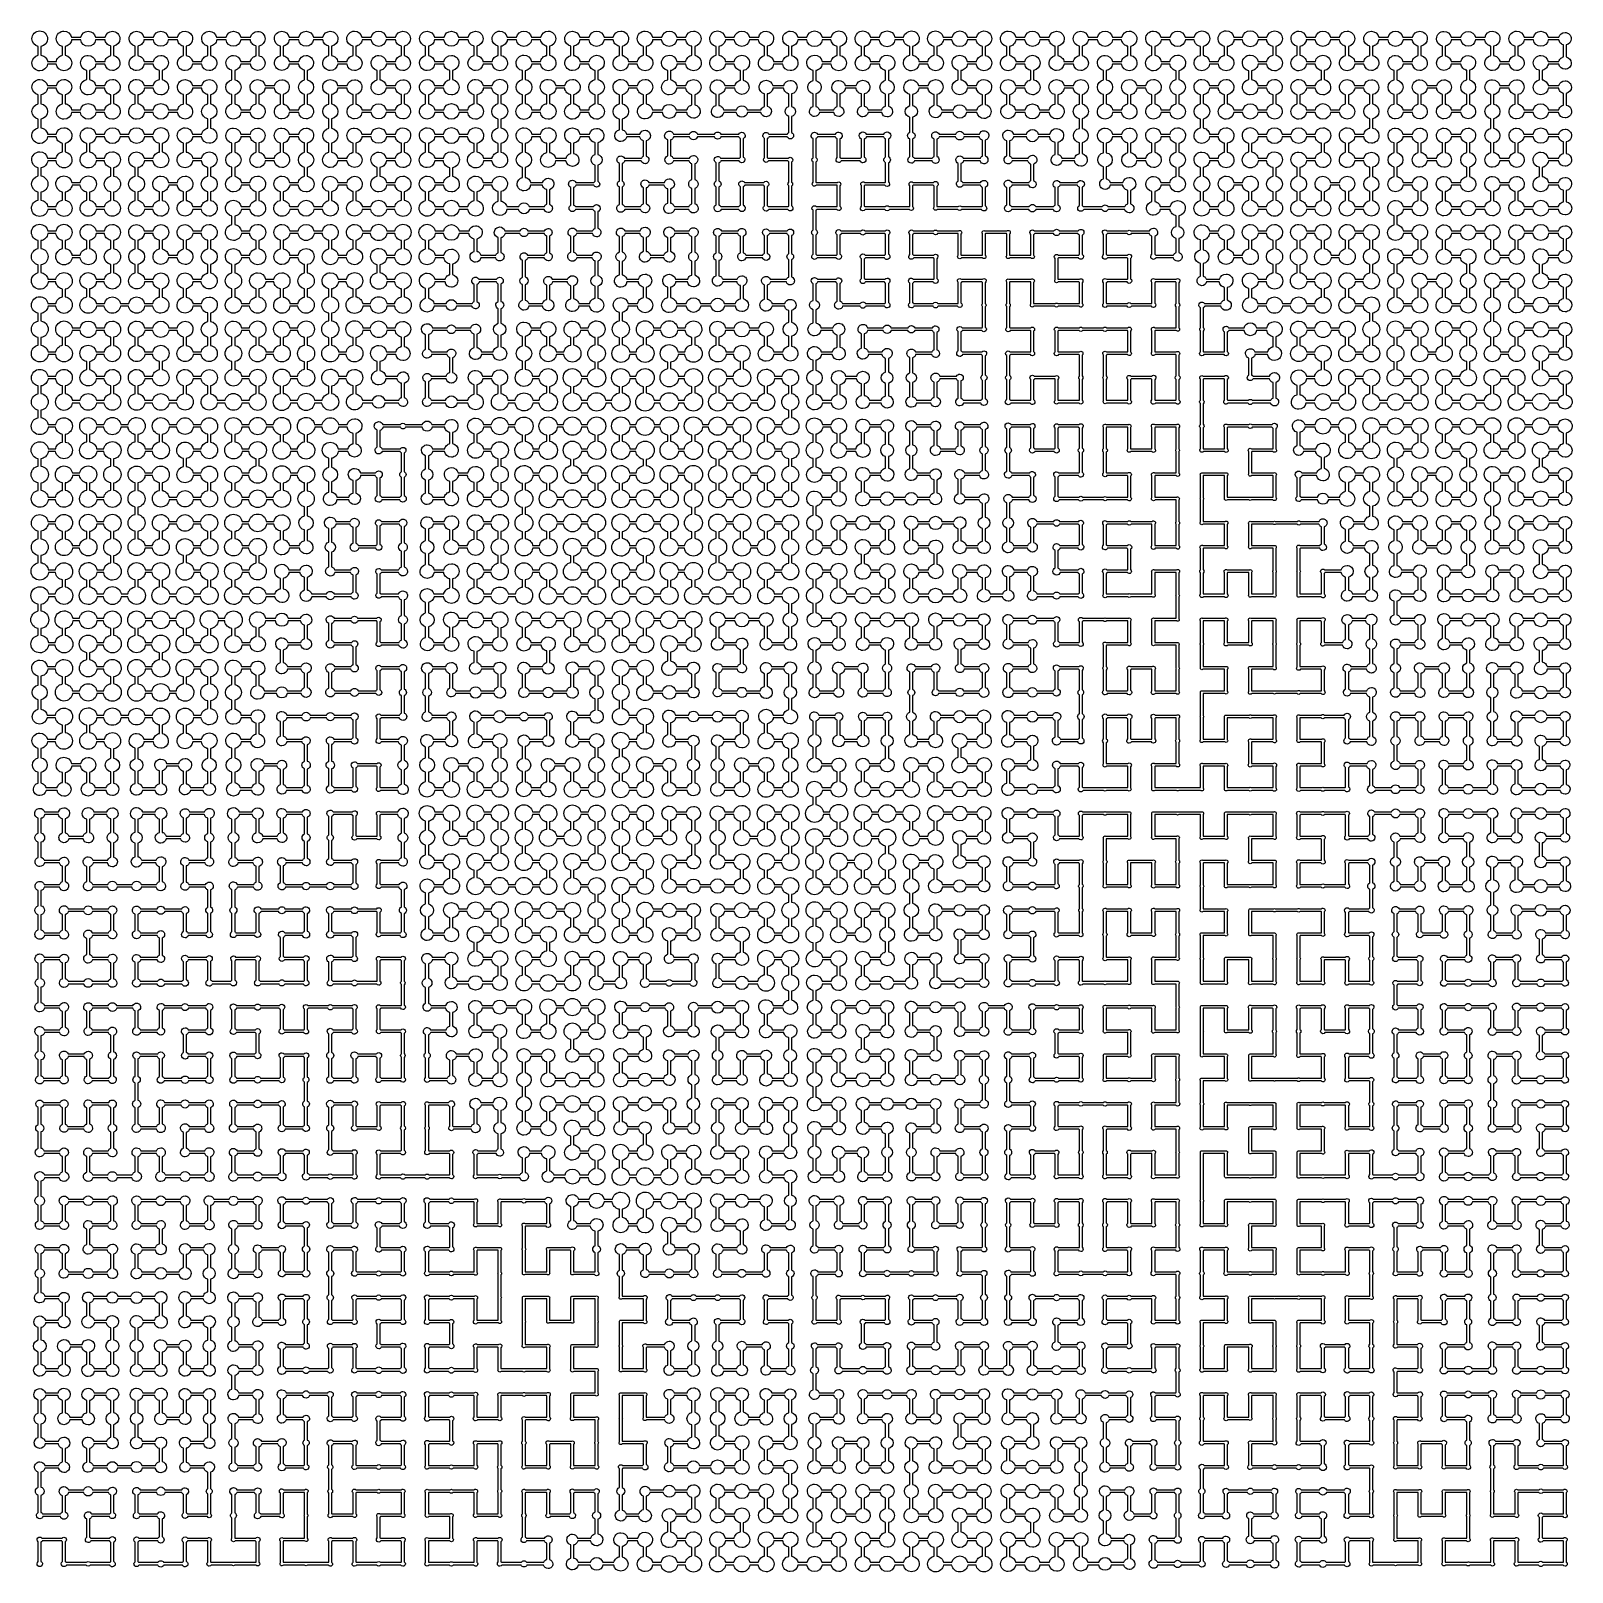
# Model space of a CAD drawing. Extents: x 0.02 to 7.98, y 0.02 to 7.98.
import ezdxf

# ---------------------------------------------------------------- set-up
doc = ezdxf.new("R2010")
doc.units = 0
doc.layers.add('PYDXF', color=18, linetype='CONTINUOUS')

msp = doc.modelspace()

# ---------------------------------------------------------------- linework, layer by layer
at = {"layer": 'PYDXF'}
msp.add_lwpolyline([(6.3131, 7.9773, -0.355915), (6.3532, 7.9445), (6.3985, 7.9445, -0.355196), (6.4381, 7.9768, -0.414214), (6.4787, 7.9362, -0.36862), (6.4445, 7.8962), (6.4445, 7.8515, -0.368893), (6.4789, 7.8112, -0.414214), (6.4381, 7.7704, -0.373473), (6.3977, 7.8055), (6.3536, 7.8055), (6.3536, 7.8053), (6.3523, 7.7992), (6.3499, 7.7932), (6.3464, 7.7874), (6.3421, 7.7823), (6.3369, 7.7779), (6.3312, 7.7745), (6.3251, 7.7721), (6.3195, 7.7708), (6.3195, 7.7258), (6.3238, 7.7249), (6.3292, 7.723), (6.3344, 7.7202), (6.3393, 7.7166), (6.3435, 7.7124), (6.3471, 7.7076), (6.3498, 7.7023), (6.3518, 7.6969), (6.3523, 7.6945), (6.3991, 7.6945, -0.354307), (6.4381, 7.7262, -0.414214), (6.4781, 7.6862, -0.367932), (6.4445, 7.6468), (6.4445, 7.6007, -0.367932), (6.4781, 7.5612, -0.414214), (6.4381, 7.5213, -0.372631), (6.3986, 7.5555), (6.3525, 7.5555, -0.372501), (6.3131, 7.5214, -0.372501), (6.2737, 7.5555), (6.228, 7.5555, -0.372994), (6.1881, 7.5209, -0.414214), (6.1478, 7.5612, -0.359493), (6.1805, 7.6008), (6.1805, 7.6468), (6.1763, 7.6478), (6.1704, 7.6501), (6.1647, 7.6535), (6.1597, 7.6578), (6.1554, 7.6629), (6.152, 7.6685), (6.1497, 7.6744), (6.1483, 7.6804), (6.1483, 7.6805), (6.1029, 7.6805), (6.1029, 7.6804), (6.1016, 7.6744), (6.0992, 7.6685), (6.0958, 7.6629), (6.0916, 7.6578), (6.0865, 7.6535), (6.0809, 7.6501), (6.0749, 7.6478), (6.0695, 7.6466), (6.0695, 7.6012, -0.368477), (6.1036, 7.5612, -0.368451), (6.0695, 7.5213), (6.0695, 7.476), (6.0739, 7.4751), (6.0793, 7.4732), (6.0846, 7.4704), (6.0894, 7.4668), (6.0937, 7.4625), (6.0973, 7.4577), (6.1001, 7.4524), (6.102, 7.447), (6.1025, 7.4445), (6.1487, 7.4445, -0.354843), (6.1881, 7.4766, -0.414214), (6.2285, 7.4362, -0.368347), (6.1945, 7.3964), (6.1945, 7.3515, -0.368893), (6.2289, 7.3112, -0.414214), (6.1881, 7.2704, -0.373473), (6.1477, 7.3055), (6.103, 7.3055), (6.103, 7.3054), (6.1017, 7.2994), (6.0993, 7.2934), (6.0959, 7.2878), (6.0916, 7.2827), (6.0866, 7.2784), (6.0809, 7.275), (6.075, 7.2727), (6.0695, 7.2714), (6.0695, 7.2264, -0.368763), (6.1038, 7.1862, -0.368763), (6.0695, 7.1461), (6.0695, 7.1013), (6.075, 7.1), (6.081, 7.0977), (6.0867, 7.0943), (6.0918, 7.0899), (6.0961, 7.0848), (6.0995, 7.0791), (6.1019, 7.0732), (6.1027, 7.0695), (6.1483, 7.0695), (6.1491, 7.0732), (6.1515, 7.0793), (6.1549, 7.085), (6.1592, 7.0901), (6.1644, 7.0945), (6.1701, 7.0979), (6.1761, 7.1003), (6.1805, 7.1012), (6.1805, 7.1465, -0.359819), (6.1475, 7.1862, -0.414214), (6.1881, 7.2268, -0.355196), (6.2277, 7.1945), (6.273, 7.1945, -0.355889), (6.3131, 7.2273, -0.414214), (6.3542, 7.1862, -0.369153), (6.3195, 7.1457), (6.3195, 7.1024), (6.3254, 7.1011), (6.3315, 7.0986), (6.3373, 7.0951), (6.3426, 7.0907), (6.347, 7.0854), (6.3505, 7.0796), (6.3529, 7.0735), (6.3538, 7.0695), (6.3974, 7.0695), (6.3983, 7.0735), (6.4007, 7.0796), (6.4042, 7.0854), (6.4087, 7.0907), (6.4139, 7.0951), (6.4197, 7.0986), (6.4259, 7.1011), (6.4305, 7.1021), (6.4305, 7.1461, -0.36158), (6.3972, 7.1862, -0.36158), (6.4305, 7.2264), (6.4305, 7.2709), (6.4271, 7.2715), (6.4216, 7.2735), (6.4162, 7.2764), (6.4113, 7.28), (6.4069, 7.2844), (6.4032, 7.2893), (6.4004, 7.2947), (6.3984, 7.3003), (6.3974, 7.3055), (6.354, 7.3055, -0.37394), (6.3131, 7.2699, -0.414214), (6.2718, 7.3112, -0.36158), (6.3055, 7.3517), (6.3055, 7.396, -0.36158), (6.2721, 7.4362, -0.414214), (6.3131, 7.4773, -0.355915), (6.3532, 7.4445), (6.3983, 7.4445, -0.355549), (6.4381, 7.4771, -0.355549), (6.478, 7.4445), (6.5235, 7.4445, -0.355196), (6.5631, 7.4768, -0.355196), (6.6027, 7.4445), (6.6485, 7.4445, -0.355196), (6.6881, 7.4768, -0.414214), (6.7287, 7.4362, -0.36862), (6.6945, 7.3962), (6.6945, 7.3508, -0.368036), (6.7282, 7.3112, -0.414214), (6.6881, 7.2711, -0.372722), (6.6485, 7.3055), (6.603, 7.3055), (6.603, 7.3054), (6.6017, 7.2994), (6.5993, 7.2934), (6.5959, 7.2878), (6.5916, 7.2827), (6.5866, 7.2784), (6.5809, 7.275), (6.575, 7.2727), (6.5695, 7.2714), (6.5695, 7.2263, -0.36862), (6.6037, 7.1862, -0.36862), (6.5695, 7.1462), (6.5695, 7.1021), (6.5753, 7.1008), (6.5814, 7.0984), (6.5872, 7.0949), (6.5924, 7.0905), (6.5968, 7.0853), (6.6003, 7.0795), (6.6027, 7.0734), (6.6036, 7.0695), (6.6483, 7.0695), (6.6491, 7.0732), (6.6515, 7.0793), (6.6549, 7.085), (6.6592, 7.0901), (6.6644, 7.0945), (6.6701, 7.0979), (6.6761, 7.1003), (6.6805, 7.1012), (6.6805, 7.1471, -0.358997), (6.6481, 7.1862, -0.414214), (6.6881, 7.2262, -0.354307), (6.7271, 7.1945), (6.7744, 7.1945, -0.353928), (6.8131, 7.226, -0.414214), (6.8528, 7.1862, -0.367633), (6.8195, 7.1471), (6.8195, 7.1013), (6.825, 7.1), (6.831, 7.0977), (6.8367, 7.0943), (6.8418, 7.0899), (6.8461, 7.0848), (6.8495, 7.0791), (6.8519, 7.0732), (6.8527, 7.0695), (6.899, 7.0695), (6.8998, 7.073), (6.9021, 7.0789), (6.9055, 7.0845), (6.9098, 7.0896), (6.9148, 7.0939), (6.9204, 7.0972), (6.9263, 7.0996), (6.9305, 7.1005), (6.9305, 7.1477, -0.358136), (6.8988, 7.1862, -0.358123), (6.9305, 7.2247), (6.9305, 7.2729), (6.9266, 7.2737), (6.9208, 7.276), (6.9153, 7.2793), (6.9104, 7.2835), (6.9062, 7.2884), (6.9029, 7.2939), (6.9006, 7.2997), (6.8993, 7.3055), (6.8527, 7.3055, -0.372631), (6.8131, 7.2713, -0.414214), (6.7731, 7.3112, -0.358997), (6.8055, 7.3504), (6.8055, 7.3968, -0.359324), (6.7729, 7.4362, -0.414214), (6.8131, 7.4765, -0.35466), (6.8524, 7.4445), (6.8996, 7.4445), (6.9004, 7.4478), (6.9027, 7.4537), (6.906, 7.4592), (6.9102, 7.4642), (6.9152, 7.4684), (6.9207, 7.4717), (6.9265, 7.474), (6.9305, 7.4749), (6.9305, 7.523, -0.35777), (6.899, 7.5612, -0.35777), (6.9305, 7.5995), (6.9305, 7.6485), (6.9268, 7.6493), (6.9211, 7.6516), (6.9157, 7.6548), (6.9108, 7.6589), (6.9067, 7.6638), (6.9035, 7.6692), (6.9012, 7.6749), (6.9, 7.6805), (6.8522, 7.6805), (6.8509, 7.6746), (6.8485, 7.6688), (6.8452, 7.6633), (6.841, 7.6583), (6.8361, 7.6541), (6.8305, 7.6508), (6.8247, 7.6485), (6.8195, 7.6473), (6.8195, 7.6004, -0.367633), (6.8528, 7.5612, -0.414214), (6.8131, 7.5215, -0.372371), (6.7738, 7.5555), (6.7278, 7.5555, -0.372747), (6.6881, 7.5211, -0.372722), (6.6485, 7.5555), (6.6029, 7.5555, -0.372877), (6.5631, 7.521, -0.414214), (6.5229, 7.5612, -0.359324), (6.5555, 7.6006), (6.5555, 7.6471, -0.358997), (6.5231, 7.6862, -0.414214), (6.5631, 7.7262, -0.354307), (6.6021, 7.6945), (6.6494, 7.6945), (6.6501, 7.6979), (6.6525, 7.7038), (6.6558, 7.7093), (6.66, 7.7143), (6.665, 7.7186), (6.6706, 7.7219), (6.6764, 7.7242), (6.6805, 7.7251), (6.6805, 7.772), (6.6774, 7.7726), (6.672, 7.7745), (6.6668, 7.7773), (6.662, 7.7808), (6.6577, 7.7851), (6.6542, 7.7899), (6.6514, 7.7951), (6.6495, 7.8005), (6.6485, 7.8055), (6.6031, 7.8055, -0.373097), (6.5631, 7.7708, -0.414214), (6.5227, 7.8112, -0.359663), (6.5555, 7.8509), (6.5555, 7.8973, -0.358658), (6.5234, 7.9362, -0.414214), (6.5631, 7.976, -0.353928), (6.6019, 7.9445), (6.6495, 7.9445, -0.353745), (6.6881, 7.9758, -0.353745), (6.7267, 7.9445), (6.7745, 7.9445, -0.353745), (6.8131, 7.9758, -0.414214), (6.8527, 7.9362, -0.36749), (6.8195, 7.8972), (6.8195, 7.8505), (6.8248, 7.8493), (6.8307, 7.847), (6.8363, 7.8437), (6.8413, 7.8394), (6.8455, 7.8344), (6.8489, 7.8288), (6.8512, 7.8229), (6.852, 7.8195), (6.9001, 7.8195), (6.9009, 7.8227), (6.9031, 7.8284), (6.9064, 7.8339), (6.9106, 7.8388), (6.9155, 7.843), (6.9209, 7.8462), (6.9267, 7.8485), (6.9305, 7.8494), (6.9305, 7.8982, -0.357405), (6.8993, 7.9362, -0.414214), (6.9381, 7.9751, -0.35258), (6.976, 7.9445), (7.025, 7.9445, -0.352973), (7.0631, 7.9753, -0.352973), (7.1012, 7.9445), (7.1501, 7.9445, -0.352777), (7.1881, 7.9752, -0.414214), (7.2271, 7.9362, -0.366736), (7.1945, 7.8978), (7.1945, 7.8496, -0.366723), (7.2271, 7.8112, -0.414214), (7.1881, 7.7723, -0.371541), (7.1496, 7.8055), (7.1018, 7.8055), (7.1005, 7.7997), (7.0982, 7.794), (7.0949, 7.7885), (7.0908, 7.7836), (7.0858, 7.7794), (7.0804, 7.7761), (7.0746, 7.7739), (7.0695, 7.7727), (7.0695, 7.7244, -0.366437), (7.1018, 7.6862, -0.366437), (7.0695, 7.6481), (7.0695, 7.5996), (7.0735, 7.5988), (7.0788, 7.5969), (7.0838, 7.5943), (7.0885, 7.5908), (7.0927, 7.5867), (7.0961, 7.582), (7.0988, 7.5769), (7.1007, 7.5716), (7.1011, 7.5695), (7.1504, 7.5695), (7.1511, 7.5726), (7.1534, 7.5783), (7.1566, 7.5837), (7.1607, 7.5886), (7.1656, 7.5928), (7.171, 7.596), (7.1767, 7.5983), (7.1805, 7.5991), (7.1805, 7.6486, -0.356843), (7.1496, 7.6862, -0.414214), (7.1881, 7.7247, -0.351978), (7.2256, 7.6945), (7.276, 7.6945, -0.35135), (7.3131, 7.7243, -0.414214), (7.3512, 7.6862, -0.36563), (7.3195, 7.6487), (7.3195, 7.5993), (7.3245, 7.5981), (7.3301, 7.5959), (7.3355, 7.5927), (7.3404, 7.5885), (7.3445, 7.5837), (7.3478, 7.5783), (7.35, 7.5726), (7.3507, 7.5695), (7.4009, 7.5695), (7.4016, 7.5725), (7.4038, 7.5781), (7.407, 7.5834), (7.4111, 7.5883), (7.4159, 7.5923), (7.4212, 7.5955), (7.4269, 7.5978), (7.4305, 7.5986), (7.4305, 7.649, -0.356268), (7.4, 7.6862, -0.356268), (7.4305, 7.7235), (7.4305, 7.7738), (7.4268, 7.7746), (7.4212, 7.7768), (7.4158, 7.78), (7.411, 7.7841), (7.4069, 7.789), (7.4037, 7.7943), (7.4015, 7.8), (7.4002, 7.8055), (7.3509, 7.8055, -0.370724), (7.3131, 7.773, -0.414214), (7.2749, 7.8112, -0.356464), (7.3055, 7.8486), (7.3055, 7.8988, -0.356647), (7.2748, 7.9362, -0.414214), (7.3131, 7.9746, -0.351769), (7.3504, 7.9445), (7.4009, 7.9445, -0.351559), (7.4381, 7.9745, -0.351599), (7.4753, 7.9445), (7.525, 7.9445, -0.352973), (7.5631, 7.9753, -0.414214), (7.6022, 7.9362, -0.366892), (7.5695, 7.8977), (7.5695, 7.8496), (7.5735, 7.8488), (7.5788, 7.8469), (7.5838, 7.8443), (7.5885, 7.8408), (7.5927, 7.8367), (7.5961, 7.832), (7.5988, 7.8269), (7.6007, 7.8216), (7.6011, 7.8195), (7.6501, 7.8195), (7.6509, 7.8227), (7.6531, 7.8284), (7.6564, 7.8339), (7.6606, 7.8388), (7.6655, 7.843), (7.6709, 7.8462), (7.6767, 7.8485), (7.6805, 7.8494), (7.6805, 7.8977, -0.358136), (7.6488, 7.9362, -0.414214), (7.6881, 7.9756, -0.353392), (7.7265, 7.9445), (7.7754, 7.9445, -0.352384), (7.8131, 7.975, -0.352384), (7.8508, 7.9445), (7.907, 7.9445, -0.34013), (7.9381, 7.9685, -0.414214), (7.9704, 7.9362, -0.356817), (7.9445, 7.9047), (7.9445, 7.8427, -0.356804), (7.9704, 7.8112, -0.414214), (7.9381, 7.779, -0.362622), (7.9065, 7.8055), (7.8512, 7.8055), (7.8503, 7.8009), (7.8485, 7.7957), (7.8458, 7.7907), (7.8424, 7.7861), (7.8383, 7.782), (7.8336, 7.7785), (7.8286, 7.7759), (7.8234, 7.774), (7.8195, 7.7732), (7.8195, 7.7249), (7.8246, 7.7237), (7.8304, 7.7214), (7.8359, 7.7182), (7.8409, 7.714), (7.845, 7.709), (7.8483, 7.7035), (7.8506, 7.6978), (7.8514, 7.6945), (7.9063, 7.6945, -0.341695), (7.9381, 7.7192, -0.414214), (7.9711, 7.6862, -0.35811), (7.9445, 7.654), (7.9445, 7.5943, -0.359324), (7.9718, 7.5612, -0.414214), (7.9381, 7.5275, -0.364901), (7.9049, 7.5555), (7.8525, 7.5555, -0.372501), (7.8131, 7.5214, -0.372501), (7.7737, 7.5555), (7.7267, 7.5555, -0.371567), (7.6881, 7.5223, -0.414214), (7.6491, 7.5612, -0.357587), (7.6805, 7.5994), (7.6805, 7.6484), (7.6767, 7.6492), (7.671, 7.6515), (7.6656, 7.6547), (7.6607, 7.6589), (7.6566, 7.6637), (7.6534, 7.6691), (7.6511, 7.6749), (7.6498, 7.6805), (7.6012, 7.6805), (7.6003, 7.6759), (7.5985, 7.6707), (7.5958, 7.6657), (7.5924, 7.6611), (7.5883, 7.657), (7.5836, 7.6535), (7.5786, 7.6509), (7.5734, 7.649), (7.5695, 7.6482), (7.5695, 7.5991, -0.366111), (7.6016, 7.5612, -0.366111), (7.5695, 7.5234), (7.5695, 7.4741, -0.366111), (7.6016, 7.4362, -0.366111), (7.5695, 7.3984), (7.5695, 7.3494), (7.5745, 7.3483), (7.5802, 7.346), (7.5856, 7.3428), (7.5905, 7.3386), (7.5946, 7.3337), (7.5979, 7.3283), (7.6001, 7.3226), (7.6008, 7.3195), (7.6501, 7.3195), (7.6509, 7.3227), (7.6531, 7.3284), (7.6564, 7.3339), (7.6606, 7.3388), (7.6655, 7.343), (7.6709, 7.3462), (7.6767, 7.3485), (7.6805, 7.3494), (7.6805, 7.3982, -0.357405), (7.6493, 7.4362, -0.414214), (7.6881, 7.4751, -0.35258), (7.726, 7.4445), (7.7745, 7.4445, -0.353745), (7.8131, 7.4758, -0.353745), (7.8517, 7.4445), (7.9057, 7.4445, -0.342956), (7.9381, 7.4698, -0.414214), (7.9717, 7.4362, -0.359089), (7.9445, 7.4034), (7.9445, 7.3441, -0.359089), (7.9717, 7.3112, -0.414214), (7.9381, 7.2777, -0.36468), (7.9051, 7.3055), (7.8522, 7.3055), (7.8509, 7.2996), (7.8485, 7.2938), (7.8452, 7.2883), (7.841, 7.2833), (7.8361, 7.2791), (7.8305, 7.2758), (7.8247, 7.2735), (7.8195, 7.2723), (7.8195, 7.2258), (7.8238, 7.2249), (7.8292, 7.223), (7.8344, 7.2202), (7.8393, 7.2166), (7.8435, 7.2124), (7.8471, 7.2076), (7.8498, 7.2023), (7.8518, 7.1969), (7.8523, 7.1945), (7.9052, 7.1945, -0.343941), (7.9381, 7.2203, -0.414214), (7.9721, 7.1862, -0.359793), (7.9445, 7.1529), (7.9445, 7.0951, -0.36158), (7.9727, 7.0612, -0.414214), (7.9381, 7.0267, -0.366111), (7.9041, 7.0555), (7.8535, 7.0555, -0.373473), (7.8131, 7.0204, -0.373473), (7.7727, 7.0555), (7.7277, 7.0555, -0.372631), (7.6881, 7.0213, -0.414214), (7.6481, 7.0612, -0.358997), (7.6805, 7.1004), (7.6805, 7.1476), (7.6776, 7.1482), (7.6723, 7.1501), (7.6671, 7.1528), (7.6624, 7.1563), (7.6582, 7.1605), (7.6547, 7.1653), (7.652, 7.1704), (7.6501, 7.1757), (7.6491, 7.1805), (7.602, 7.1805), (7.6007, 7.1747), (7.5984, 7.1689), (7.5951, 7.1634), (7.5909, 7.1584), (7.586, 7.1542), (7.5805, 7.1509), (7.5747, 7.1486), (7.5695, 7.1474), (7.5695, 7.1001, -0.367321), (7.6026, 7.0612, -0.414214), (7.5631, 7.0218, -0.372073), (7.5241, 7.0555), (7.4773, 7.0555, -0.372242), (7.4381, 7.0216, -0.372242), (7.3989, 7.0555), (7.3523, 7.0555, -0.372242), (7.3131, 7.0216, -0.414214), (7.2735, 7.0612, -0.358475), (7.3055, 7.1), (7.3055, 7.1476, -0.358319), (7.2736, 7.1862, -0.414214), (7.3131, 7.2257, -0.353588), (7.3516, 7.1945), (7.3996, 7.1945), (7.4004, 7.1978), (7.4027, 7.2037), (7.406, 7.2092), (7.4102, 7.2142), (7.4152, 7.2184), (7.4207, 7.2217), (7.4265, 7.224), (7.4305, 7.2249), (7.4305, 7.2734, -0.357222), (7.3994, 7.3112, -0.357222), (7.4305, 7.3491), (7.4305, 7.3988), (7.4268, 7.3996), (7.4212, 7.4018), (7.4158, 7.405), (7.411, 7.4091), (7.4069, 7.414), (7.4037, 7.4193), (7.4015, 7.425), (7.4002, 7.4305), (7.3514, 7.4305), (7.3501, 7.4249), (7.3479, 7.4191), (7.3446, 7.4137), (7.3405, 7.4089), (7.3356, 7.4047), (7.3302, 7.4015), (7.3245, 7.3992), (7.3195, 7.3981), (7.3195, 7.3494, -0.366437), (7.3518, 7.3112, -0.414214), (7.3131, 7.2725, -0.371295), (7.2748, 7.3055), (7.2264, 7.3055, -0.371295), (7.1881, 7.2725, -0.414214), (7.1494, 7.3112, -0.357222), (7.1805, 7.3491), (7.1805, 7.3982), (7.1767, 7.3991), (7.171, 7.4014), (7.1655, 7.4046), (7.1606, 7.4088), (7.1565, 7.4137), (7.1532, 7.4191), (7.151, 7.4248), (7.1497, 7.4305), (7.1015, 7.4305), (7.1006, 7.4259), (7.0987, 7.4206), (7.096, 7.4156), (7.0926, 7.4109), (7.0884, 7.4068), (7.0838, 7.4033), (7.0787, 7.4007), (7.0735, 7.3988), (7.0695, 7.398), (7.0695, 7.349, -0.365955), (7.1015, 7.3112, -0.365955), (7.0695, 7.2735), (7.0695, 7.2251), (7.0736, 7.2243), (7.079, 7.2224), (7.0841, 7.2197), (7.0889, 7.2162), (7.0931, 7.212), (7.0966, 7.2072), (7.0993, 7.2021), (7.1012, 7.1968), (7.1016, 7.1945), (7.1501, 7.1945, -0.352777), (7.1881, 7.2252, -0.414214), (7.2271, 7.1862, -0.366736), (7.1945, 7.1478), (7.1945, 7.1007, -0.367932), (7.2281, 7.0612, -0.414214), (7.1881, 7.0213, -0.372631), (7.1486, 7.0555), (7.1029, 7.0555), (7.1029, 7.0554), (7.1016, 7.0494), (7.0992, 7.0435), (7.0958, 7.0379), (7.0916, 7.0328), (7.0865, 7.0285), (7.0809, 7.0251), (7.0749, 7.0228), (7.0695, 7.0216), (7.0695, 6.9765), (7.0751, 6.9753), (7.0811, 6.9729), (7.0868, 6.9695), (7.092, 6.9651), (7.0963, 6.96), (7.0998, 6.9543), (7.1021, 6.9482), (7.103, 6.9445), (7.1489, 6.9445, -0.35466), (7.1881, 6.9765, -0.414214), (7.2283, 6.9362, -0.368205), (7.1945, 6.8966), (7.1945, 6.8504, -0.367633), (7.2278, 6.8112, -0.414214), (7.1881, 6.7715, -0.372371), (7.1488, 6.8055), (7.1031, 6.8055), (7.1021, 6.8004), (7.1002, 6.795), (7.0974, 6.7897), (7.0938, 6.7849), (7.0895, 6.7806), (7.0846, 6.777), (7.0794, 6.7742), (7.0739, 6.7722), (7.0695, 6.7713), (7.0695, 6.7262, -0.368477), (7.1036, 6.6862, -0.368451), (7.0695, 6.6463), (7.0695, 6.6021), (7.0753, 6.6008), (7.0814, 6.5984), (7.0872, 6.5949), (7.0924, 6.5905), (7.0968, 6.5853), (7.1003, 6.5795), (7.1027, 6.5734), (7.1036, 6.5695), (7.1479, 6.5695), (7.1487, 6.5733), (7.1512, 6.5794), (7.1546, 6.5852), (7.159, 6.5904), (7.1642, 6.5948), (7.1699, 6.5982), (7.176, 6.6006), (7.1805, 6.6016), (7.1805, 6.6471, -0.358997), (7.1481, 6.6862, -0.414214), (7.1881, 6.7262, -0.354307), (7.2271, 6.6945), (7.2741, 6.6945, -0.354307), (7.3131, 6.7262, -0.414214), (7.3531, 6.6862, -0.367932), (7.3195, 6.6468), (7.3195, 6.6017), (7.3241, 6.6008), (7.3296, 6.5988), (7.3349, 6.596), (7.3399, 6.5924), (7.3443, 6.588), (7.3479, 6.5831), (7.3507, 6.5777), (7.3527, 6.5722), (7.3532, 6.5695), (7.398, 6.5695), (7.3989, 6.5733), (7.4013, 6.5794), (7.4047, 6.5851), (7.4091, 6.5903), (7.4143, 6.5947), (7.42, 6.5981), (7.426, 6.6005), (7.4305, 6.6015), (7.4305, 6.6468, -0.359324), (7.3979, 6.6862, -0.359324), (7.4305, 6.7256), (7.4305, 6.7721), (7.4264, 6.773), (7.4205, 6.7754), (7.4149, 6.7787), (7.4098, 6.783), (7.4056, 6.788), (7.4022, 6.7936), (7.3999, 6.7995), (7.3986, 6.8054), (7.3986, 6.8055), (7.3525, 6.8055, -0.372501), (7.3131, 6.7714, -0.414214), (7.2733, 6.8112, -0.358828), (7.3055, 6.8503), (7.3055, 6.8975, -0.358475), (7.2735, 6.9362, -0.414214), (7.3131, 6.9758, -0.353745), (7.3517, 6.9445), (7.3994, 6.9445, -0.353928), (7.4381, 6.976, -0.353928), (7.4769, 6.9445), (7.5245, 6.9445, -0.353745), (7.5631, 6.9758, -0.414214), (7.6027, 6.9362, -0.36749), (7.5695, 6.8972), (7.5695, 6.8505), (7.5748, 6.8493), (7.5807, 6.847), (7.5863, 6.8437), (7.5913, 6.8394), (7.5955, 6.8344), (7.5989, 6.8288), (7.6012, 6.8229), (7.602, 6.8195), (7.6494, 6.8195), (7.6501, 6.8229), (7.6525, 6.8288), (7.6558, 6.8343), (7.66, 6.8393), (7.665, 6.8436), (7.6706, 6.8469), (7.6764, 6.8492), (7.6805, 6.8501), (7.6805, 6.8971, -0.358997), (7.6481, 6.9362, -0.414214), (7.6881, 6.9762, -0.354307), (7.7271, 6.9445), (7.7731, 6.9445, -0.355719), (7.8131, 6.9772, -0.355719), (7.8531, 6.9445), (7.9045, 6.9445, -0.345293), (7.9381, 6.971, -0.414214), (7.9728, 6.9362, -0.36158), (7.9445, 6.9022), (7.9445, 6.8451, -0.36158), (7.9727, 6.8112, -0.414214), (7.9381, 6.7767, -0.366111), (7.9041, 6.8055), (7.8533, 6.8055), (7.8533, 6.8054), (7.8519, 6.7993), (7.8495, 6.7933), (7.8461, 6.7877), (7.8418, 6.7825), (7.8367, 6.7782), (7.831, 6.7748), (7.825, 6.7724), (7.8195, 6.7712), (7.8195, 6.7265), (7.8251, 6.7253), (7.8311, 6.7229), (7.8368, 6.7195), (7.842, 6.7151), (7.8463, 6.71), (7.8498, 6.7043), (7.8521, 6.6982), (7.853, 6.6945), (7.9046, 6.6945, -0.345005), (7.9381, 6.7208, -0.414214), (7.9727, 6.6862, -0.36158), (7.9445, 6.6523), (7.9445, 6.5954, -0.36158), (7.973, 6.5612, -0.414214), (7.9381, 6.5264, -0.366528), (7.9038, 6.5555), (7.8538, 6.5555, -0.373707), (7.8131, 6.5202, -0.373707), (7.7725, 6.5555), (7.7285, 6.5555, -0.373473), (7.6881, 6.5204, -0.414214), (7.6473, 6.5612, -0.36158), (7.6805, 6.6012), (7.6805, 6.6467), (7.6774, 6.6474), (7.6719, 6.6493), (7.6667, 6.6521), (7.6618, 6.6556), (7.6575, 6.6599), (7.6539, 6.6648), (7.6512, 6.67), (7.6492, 6.6755), (7.6482, 6.6805), (7.6031, 6.6805), (7.6021, 6.6754), (7.6002, 6.67), (7.5974, 6.6647), (7.5938, 6.6599), (7.5895, 6.6556), (7.5846, 6.652), (7.5794, 6.6492), (7.5739, 6.6472), (7.5695, 6.6463), (7.5695, 6.6016, -0.369023), (7.6041, 6.5612, -0.369023), (7.5695, 6.5208), (7.5695, 6.4776, -0.370049), (7.605, 6.4362, -0.370049), (7.5695, 6.3949), (7.5695, 6.3531), (7.5756, 6.3517), (7.5818, 6.3492), (7.5877, 6.3457), (7.5931, 6.3412), (7.5976, 6.3359), (7.6011, 6.3299), (7.6036, 6.3237), (7.6045, 6.3195), (7.6473, 6.3195), (7.6482, 6.3235), (7.6506, 6.3297), (7.6541, 6.3355), (7.6586, 6.3408), (7.6638, 6.3452), (7.6697, 6.3487), (7.6758, 6.3512), (7.6805, 6.3522), (7.6805, 6.396, -0.36158), (7.6471, 6.4362, -0.414214), (7.6881, 6.4773, -0.355915), (7.7282, 6.4445), (7.7729, 6.4445, -0.356059), (7.8131, 6.4774, -0.356072), (7.8534, 6.4445), (7.9042, 6.4445, -0.345831), (7.9381, 6.4712, -0.414214), (7.9731, 6.4362, -0.36158), (7.9445, 6.4019), (7.9445, 6.346, -0.361971), (7.9735, 6.3112, -0.414214), (7.9381, 6.2758, -0.367269), (7.9032, 6.3055), (7.8544, 6.3055), (7.8543, 6.3052), (7.8529, 6.299), (7.8505, 6.2929), (7.847, 6.287), (7.8426, 6.2818), (7.8373, 6.2773), (7.8315, 6.2739), (7.8254, 6.2714), (7.8195, 6.2701), (7.8195, 6.2288), (7.8258, 6.2274), (7.8321, 6.2249), (7.8381, 6.2213), (7.8436, 6.2167), (7.8481, 6.2113), (7.8517, 6.2052), (7.8543, 6.1989), (7.8552, 6.1945), (7.9028, 6.1945, -0.348402), (7.9381, 6.2226, -0.414214), (7.9745, 6.1862, -0.363339), (7.9445, 6.1505), (7.9445, 6.0975, -0.364081), (7.975, 6.0612, -0.414214), (7.9381, 6.0243, -0.369153), (7.9017, 6.0555), (7.8565, 6.0555, -0.376167), (7.8131, 6.0175, -0.376141), (7.7698, 6.0555), (7.7312, 6.0555, -0.375947), (7.6881, 6.0177, -0.414214), (7.6446, 6.0612, -0.363469), (7.6805, 6.104), (7.6805, 6.144), (7.6755, 6.1451), (7.6691, 6.1476), (7.6631, 6.1512), (7.6577, 6.1558), (7.6531, 6.1612), (7.6495, 6.1672), (7.647, 6.1736), (7.6455, 6.18), (7.6455, 6.1805), (7.6056, 6.1805), (7.6056, 6.18), (7.6042, 6.1736), (7.6016, 6.1673), (7.5981, 6.1613), (7.5935, 6.1559), (7.5881, 6.1513), (7.5821, 6.1477), (7.5757, 6.1452), (7.5695, 6.1438), (7.5695, 6.1038, -0.371243), (7.6062, 6.0612, -0.414214), (7.5631, 6.0182, -0.375546), (7.5205, 6.0555), (7.4802, 6.0555, -0.375028), (7.4381, 6.0188, -0.375028), (7.3961, 6.0555), (7.3553, 6.0555, -0.375144), (7.3131, 6.0186, -0.414214), (7.2705, 6.0612, -0.362388), (7.3055, 6.1031), (7.3055, 6.1444, -0.362388), (7.2705, 6.1862, -0.414214), (7.3131, 6.2288, -0.357979), (7.3548, 6.1945), (7.3963, 6.1945), (7.3973, 6.1988), (7.3998, 6.2051), (7.4034, 6.2111), (7.4079, 6.2164), (7.4133, 6.221), (7.4193, 6.2246), (7.4256, 6.2271), (7.4305, 6.2282), (7.4305, 6.2692, -0.362662), (7.3953, 6.3112, -0.362662), (7.4305, 6.3533), (7.4305, 6.3947), (7.4257, 6.3958), (7.4194, 6.3982), (7.4135, 6.4018), (7.4082, 6.4063), (7.4036, 6.4116), (7.4001, 6.4175), (7.3976, 6.4238), (7.3962, 6.4301), (7.3962, 6.4305), (7.3554, 6.4305), (7.3554, 6.43), (7.3539, 6.4237), (7.3514, 6.4174), (7.3479, 6.4114), (7.3433, 6.406), (7.3379, 6.4015), (7.332, 6.3979), (7.3257, 6.3954), (7.3195, 6.394), (7.3195, 6.3532, -0.370659), (7.3556, 6.3112, -0.414214), (7.3131, 6.2688, -0.375028), (7.2711, 6.3055), (7.2305, 6.3055, -0.375339), (7.1881, 6.2684, -0.414214), (7.1453, 6.3112, -0.362662), (7.1805, 6.3533), (7.1805, 6.3942), (7.1755, 6.3953), (7.1692, 6.3978), (7.1632, 6.4014), (7.1578, 6.406), (7.1533, 6.4114), (7.1497, 6.4173), (7.1472, 6.4237), (7.1457, 6.43), (7.1457, 6.4305), (7.1059, 6.4305), (7.1058, 6.43), (7.1044, 6.4236), (7.1018, 6.4172), (7.0982, 6.4112), (7.0936, 6.4057), (7.0882, 6.4011), (7.0822, 6.3975), (7.0758, 6.395), (7.0695, 6.3936), (7.0695, 6.3541, -0.371541), (7.1065, 6.3112, -0.37158), (7.0695, 6.2683), (7.0695, 6.229), (7.0758, 6.2276), (7.0822, 6.2251), (7.0883, 6.2215), (7.0937, 6.2168), (7.0983, 6.2114), (7.1019, 6.2053), (7.1045, 6.199), (7.1055, 6.1945), (7.1457, 6.1945, -0.358867), (7.1881, 6.2295, -0.414214), (7.2314, 6.1862, -0.371425), (7.1945, 6.1435), (7.1945, 6.1039, -0.371321), (7.2313, 6.0612, -0.414214), (7.1881, 6.0181, -0.375675), (7.1453, 6.0555), (7.1056, 6.0555, -0.375442), (7.0631, 6.0183, -0.375468), (7.0206, 6.0555), (6.9812, 6.0555, -0.375947), (6.9381, 6.0177, -0.414214), (6.8946, 6.0612, -0.363469), (6.9305, 6.104), (6.9305, 6.1436), (6.9265, 6.1444), (6.9207, 6.1465), (6.9151, 6.1495), (6.9098, 6.1533), (6.9052, 6.158), (6.9014, 6.1632), (6.8984, 6.1688), (6.8963, 6.1747), (6.8951, 6.1805), (6.8563, 6.1805), (6.8563, 6.1799), (6.8548, 6.1734), (6.8523, 6.167), (6.8486, 6.1609), (6.844, 6.1554), (6.8385, 6.1507), (6.8324, 6.1471), (6.8259, 6.1446), (6.8195, 6.1431), (6.8195, 6.1044, -0.371801), (6.8567, 6.0612, -0.414214), (6.8131, 6.0176, -0.376038), (6.7699, 6.0555), (6.7303, 6.0555, -0.375144), (6.6881, 6.0186, -0.375144), (6.6459, 6.0555), (6.6006, 6.0555, -0.370386), (6.5631, 6.0233, -0.414214), (6.5252, 6.0612, -0.356085), (6.5555, 6.0983), (6.5555, 6.1466, -0.359663), (6.5227, 6.1862, -0.414214), (6.5631, 6.2267, -0.355026), (6.6026, 6.1945), (6.6462, 6.1945), (6.6472, 6.1988), (6.6497, 6.2051), (6.6533, 6.2111), (6.6578, 6.2165), (6.6632, 6.2211), (6.6692, 6.2247), (6.6755, 6.2272), (6.6805, 6.2283), (6.6805, 6.2694), (6.6756, 6.2705), (6.6693, 6.273), (6.6634, 6.2766), (6.658, 6.2811), (6.6535, 6.2865), (6.6499, 6.2924), (6.6474, 6.2987), (6.646, 6.3051), (6.6459, 6.3055), (6.6046, 6.3055, -0.374497), (6.5631, 6.2693, -0.414214), (6.5212, 6.3112, -0.36158), (6.5555, 6.3523), (6.5555, 6.3949, -0.361814), (6.521, 6.4362, -0.414214), (6.5631, 6.4784, -0.357365), (6.6043, 6.4445), (6.6464, 6.4445, -0.357979), (6.6881, 6.4788, -0.357979), (6.7298, 6.4445), (6.7718, 6.4445, -0.357509), (6.8131, 6.4785, -0.414214), (6.8554, 6.4362, -0.370412), (6.8195, 6.3945), (6.8195, 6.3536), (6.8246, 6.3526), (6.8304, 6.3506), (6.8359, 6.3476), (6.8411, 6.3438), (6.8457, 6.3392), (6.8495, 6.3341), (6.8524, 6.3285), (6.8545, 6.3227), (6.8551, 6.3195), (6.8959, 6.3195), (6.8969, 6.3239), (6.8994, 6.3303), (6.903, 6.3363), (6.9076, 6.3418), (6.913, 6.3464), (6.9191, 6.35), (6.9254, 6.3525), (6.9305, 6.3536), (6.9305, 6.3937, -0.363209), (6.8948, 6.4362, -0.363196), (6.9305, 6.4787), (6.9305, 6.5199), (6.9269, 6.5206), (6.9212, 6.5227), (6.9157, 6.5256), (6.9107, 6.5293), (6.9062, 6.5338), (6.9024, 6.5388), (6.8995, 6.5443), (6.8975, 6.55), (6.8964, 6.5555), (6.8547, 6.5555, -0.374613), (6.8131, 6.5192, -0.414214), (6.7711, 6.5612, -0.361671), (6.8055, 6.6025), (6.8055, 6.6449, -0.361814), (6.771, 6.6862, -0.414214), (6.8131, 6.7284, -0.357365), (6.8543, 6.6945), (6.897, 6.6945), (6.898, 6.6986), (6.9004, 6.7048), (6.9039, 6.7106), (6.9084, 6.7159), (6.9137, 6.7204), (6.9196, 6.7239), (6.9258, 6.7264), (6.9305, 6.7275), (6.9305, 6.7707, -0.36158), (6.8968, 6.8112, -0.36158), (6.9305, 6.8517), (6.9305, 6.8961), (6.9261, 6.8971), (6.92, 6.8995), (6.9143, 6.9029), (6.9092, 6.9073), (6.9048, 6.9124), (6.9014, 6.9182), (6.899, 6.9242), (6.8976, 6.9303), (6.8976, 6.9305), (6.8541, 6.9305), (6.8541, 6.9302), (6.8527, 6.9241), (6.8503, 6.918), (6.8468, 6.9122), (6.8424, 6.9069), (6.8372, 6.9025), (6.8314, 6.8991), (6.8253, 6.8966), (6.8195, 6.8953), (6.8195, 6.8527, -0.370166), (6.8551, 6.8112, -0.414214), (6.8131, 6.7692, -0.374613), (6.7715, 6.8055), (6.7304, 6.8055, -0.375248), (6.6881, 6.7685, -0.414214), (6.6454, 6.8112, -0.362518), (6.6805, 6.8532), (6.6805, 6.8954), (6.6759, 6.8964), (6.6697, 6.8989), (6.6639, 6.9023), (6.6587, 6.9068), (6.6542, 6.912), (6.6507, 6.9179), (6.6483, 6.924), (6.6469, 6.9302), (6.6469, 6.9305), (6.6045, 6.9305), (6.6044, 6.9302), (6.603, 6.924), (6.6006, 6.9178), (6.5971, 6.912), (6.5927, 6.9067), (6.5874, 6.9022), (6.5815, 6.8988), (6.5754, 6.8963), (6.5695, 6.895), (6.5695, 6.8532, -0.370659), (6.6056, 6.8112, -0.370659), (6.5695, 6.7693), (6.5695, 6.7283), (6.5756, 6.7269), (6.5819, 6.7245), (6.5879, 6.7209), (6.5932, 6.7164), (6.5978, 6.711), (6.6013, 6.705), (6.6038, 6.6988), (6.6048, 6.6945), (6.6468, 6.6945, -0.357509), (6.6881, 6.7285, -0.414214), (6.7304, 6.6862, -0.370412), (6.6945, 6.6445), (6.6945, 6.6027, -0.370166), (6.7301, 6.5612, -0.414214), (6.6881, 6.5192, -0.374613), (6.6465, 6.5555), (6.6047, 6.5555, -0.374613), (6.5631, 6.5192, -0.374613), (6.5215, 6.5555), (6.4798, 6.5555, -0.374717), (6.4381, 6.5191, -0.37473), (6.3964, 6.5555), (6.3524, 6.5555, -0.372371), (6.3131, 6.5215, -0.414214), (6.2734, 6.5612, -0.358658), (6.3055, 6.6001), (6.3055, 6.6462, -0.36158), (6.2723, 6.6862, -0.414214), (6.3131, 6.7271, -0.355549), (6.353, 6.6945), (6.3967, 6.6945), (6.3973, 6.6975), (6.3993, 6.7032), (6.4022, 6.7088), (6.406, 6.7139), (6.4105, 6.7184), (6.4156, 6.7221), (6.4211, 6.725), (6.4268, 6.7271), (6.4305, 6.7278), (6.4305, 6.7703, -0.36158), (6.3963, 6.8112, -0.36158), (6.4305, 6.8522), (6.4305, 6.8955), (6.427, 6.8962), (6.4214, 6.8982), (6.416, 6.9011), (6.411, 6.9047), (6.4066, 6.9092), (6.4029, 6.9142), (6.4001, 6.9196), (6.3981, 6.9252), (6.397, 6.9305), (6.3539, 6.9305), (6.3539, 6.9303), (6.3525, 6.9241), (6.3501, 6.9181), (6.3466, 6.9123), (6.3422, 6.9071), (6.337, 6.9027), (6.3313, 6.8993), (6.3252, 6.8969), (6.3195, 6.8956), (6.3195, 6.852, -0.369413), (6.3544, 6.8112, -0.414214), (6.3131, 6.7699, -0.37394), (6.2722, 6.8055), (6.2277, 6.8055, -0.372631), (6.1881, 6.7713, -0.414214), (6.1481, 6.8112, -0.358997), (6.1805, 6.8504), (6.1805, 6.8963), (6.1762, 6.8973), (6.1702, 6.8997), (6.1645, 6.9031), (6.1593, 6.9075), (6.155, 6.9126), (6.1516, 6.9183), (6.1492, 6.9243), (6.1478, 6.9303), (6.1478, 6.9305), (6.1024, 6.9305), (6.1024, 6.9305), (6.1011, 6.9246), (6.0988, 6.9187), (6.0954, 6.9132), (6.0912, 6.9081), (6.0862, 6.9039), (6.0806, 6.9006), (6.0748, 6.8983), (6.0695, 6.8971), (6.0695, 6.8471, -0.363508), (6.0996, 6.8112, -0.363521), (6.0695, 6.7754), (6.0695, 6.7102), (6.0704, 6.71), (6.0741, 6.7085), (6.0776, 6.7065), (6.0807, 6.7038), (6.0833, 6.7007), (6.0854, 6.6972), (6.0865, 6.6945), (6.1539, 6.6945, -0.346383), (6.1881, 6.7215, -0.414214), (6.2234, 6.6862, -0.361762), (6.1945, 6.6516), (6.1945, 6.5875, -0.345989), (6.2152, 6.5612, -0.414214), (6.1881, 6.5341, -0.352881), (6.1617, 6.5555), (6.0776, 6.5555), (6.0772, 6.5543), (6.0759, 6.5521), (6.0742, 6.5502), (6.0722, 6.5485), (6.07, 6.5472), (6.0695, 6.547), (6.0695, 6.4455, -0.246872), (6.0744, 6.4362, -0.247031), (6.0695, 6.4269), (6.0695, 6.3215), (6.0702, 6.3211), (6.0717, 6.3198), (6.072, 6.3195), (6.1793, 6.3195), (6.1802, 6.3204), (6.1805, 6.3206), (6.1805, 6.4226, -0.271712), (6.1725, 6.4362, -0.414214), (6.1881, 6.4519, -0.258769), (6.2014, 6.4445), (6.2813, 6.4445, -0.341695), (6.3131, 6.4692, -0.341787), (6.345, 6.4445), (6.3992, 6.4445, -0.354111), (6.4381, 6.4761, -0.414214), (6.478, 6.4362, -0.367776), (6.4445, 6.3969), (6.4445, 6.3466, -0.362753), (6.4741, 6.3112, -0.414214), (6.4381, 6.2753, -0.367971), (6.4027, 6.3055), (6.3372, 6.3055), (6.3371, 6.3046), (6.3359, 6.3013), (6.3342, 6.298), (6.332, 6.295), (6.3293, 6.2924), (6.3263, 6.2902), (6.3231, 6.2885), (6.3197, 6.2873), (6.3195, 6.2872), (6.3195, 6.2002), (6.3199, 6.2), (6.322, 6.1987), (6.324, 6.1971), (6.3256, 6.1952), (6.326, 6.1945), (6.4131, 6.1945, -0.323582), (6.4381, 6.2126, -0.414214), (6.4645, 6.1862, -0.344125), (6.4445, 6.1607), (6.4445, 6.0812, -0.326185), (6.4591, 6.0612, -0.414214), (6.4381, 6.0402, -0.335261), (6.4179, 6.0555), (6.3251, 6.0555, -0.288593), (6.3131, 6.048, -0.288593), (6.3011, 6.0555), (6.1988, 6.0555, -0.275814), (6.1881, 6.0491, -0.414214), (6.176, 6.0612, -0.22637), (6.1805, 6.0706), (6.1805, 6.1774), (6.1798, 6.178), (6.1786, 6.1794), (6.1779, 6.1805), (6.0723, 6.1805), (6.0719, 6.1799), (6.0708, 6.1786), (6.0695, 6.1775), (6.0695, 6.071, -0.253417), (6.0748, 6.0612, -0.253417), (6.0695, 6.0515), (6.0695, 5.946, -0.253417), (6.0748, 5.9362, -0.253417), (6.0695, 5.9265), (6.0695, 5.8195), (6.1805, 5.8195), (6.1805, 5.9285, -0.200648), (6.1773, 5.9362, -0.414214), (6.1881, 5.9471, -0.17699), (6.1951, 5.9445), (6.3048, 5.9445, -0.199543), (6.3131, 5.948, -0.199543), (6.3214, 5.9445), (6.4264, 5.9445, -0.243893), (6.4381, 5.9506, -0.414214), (6.4525, 5.9362, -0.284707), (6.4445, 5.9234), (6.4445, 5.8194, -0.23056), (6.4485, 5.8112, -0.414214), (6.4381, 5.8009, -0.251075), (6.4295, 5.8055), (6.3217, 5.8055), (6.3216, 5.8052), (6.3205, 5.8039), (6.3195, 5.8031), (6.3195, 5.6945), (6.4327, 5.6945, -0.145776), (6.4381, 5.6961, -0.414214), (6.448, 5.6862, -0.220226), (6.4445, 5.6787), (6.4445, 5.5688, -0.220861), (6.448, 5.5612, -0.414214), (6.4381, 5.5513, -0.242298), (6.4301, 5.5555), (6.3198, 5.5555, -0.219167), (6.3131, 5.5524, -0.219167), (6.3064, 5.5555), (6.1948, 5.5555, -0.219167), (6.1881, 5.5524, -0.414214), (6.1793, 5.5612, -0.133366), (6.1805, 5.5657), (6.1805, 5.6805), (6.0695, 5.6805), (6.0695, 5.5665, -0.173402), (6.0714, 5.5612, -0.173402), (6.0695, 5.556), (6.0695, 5.4445), (6.1837, 5.4445, -0.123531), (6.1881, 5.4456, -0.414214), (6.1975, 5.4362, -0.208232), (6.1945, 5.4294), (6.1945, 5.3174, -0.193347), (6.197, 5.3112, -0.414214), (6.1881, 5.3024, -0.219167), (6.1814, 5.3055), (6.0712, 5.3055), (6.0712, 5.3055), (6.0701, 5.3042), (6.0695, 5.3037), (6.0695, 5.195, -0.23964), (6.074, 5.1862, -0.23964), (6.0695, 5.1775), (6.0695, 5.0695), (6.1805, 5.0695), (6.1805, 5.1799, -0.174753), (6.1782, 5.1862, -0.414214), (6.1881, 5.1961, -0.146441), (6.1935, 5.1945), (6.31, 5.1945), (6.3131, 5.1951, -0.414214), (6.322, 5.1862, -0.193347), (6.3195, 5.1801), (6.3195, 5.0695), (6.4305, 5.0695), (6.4305, 5.1818, -0.133366), (6.4293, 5.1862, -0.133366), (6.4305, 5.1907), (6.4305, 5.3055), (6.3198, 5.3055, -0.219167), (6.3131, 5.3024, -0.414214), (6.3043, 5.3112, -0.133366), (6.3055, 5.3157), (6.3055, 5.4318, -0.133366), (6.3043, 5.4362, -0.414214), (6.3131, 5.4451), (6.3162, 5.4445), (6.435, 5.4445), (6.4381, 5.4451), (6.4412, 5.4445), (6.5561, 5.4445, -0.17699), (6.5631, 5.4471, -0.17699), (6.5701, 5.4445), (6.6684, 5.4445, -0.302339), (6.6881, 5.4577, -0.414214), (6.7096, 5.4362, -0.328245), (6.6945, 5.4158), (6.6945, 5.3277, -0.309559), (6.7058, 5.3112, -0.414214), (6.6881, 5.2935, -0.320395), (6.6714, 5.3055), (6.5717, 5.3055), (6.5716, 5.3052), (6.5705, 5.3039), (6.5695, 5.3031), (6.5695, 5.1924, -0.193347), (6.572, 5.1862, -0.193347), (6.5695, 5.1801), (6.5695, 5.0695), (6.6798, 5.0695), (6.6798, 5.0695), (6.6805, 5.0701), (6.6805, 5.1768, -0.226052), (6.676, 5.1862, -0.414214), (6.6881, 5.1984, -0.207705), (6.697, 5.1945), (6.7832, 5.1945, -0.337223), (6.8131, 5.2172, -0.414214), (6.8441, 5.1862, -0.35453), (6.8195, 5.156), (6.8195, 5.0896), (6.8217, 5.0892), (6.826, 5.0874), (6.8301, 5.085), (6.8338, 5.0819), (6.8369, 5.0782), (6.8393, 5.0741), (6.841, 5.0698), (6.8411, 5.0695), (6.908, 5.0695), (6.9082, 5.0704), (6.91, 5.0751), (6.9126, 5.0794), (6.916, 5.0834), (6.9199, 5.0867), (6.9243, 5.0893), (6.9289, 5.0912), (6.9305, 5.0915), (6.9305, 5.1544, -0.347038), (6.9053, 5.1862, -0.347038), (6.9305, 5.2181), (6.9305, 5.2778), (6.928, 5.2783), (6.9229, 5.2803), (6.9181, 5.2832), (6.9138, 5.2869), (6.9101, 5.2912), (6.9072, 5.296), (6.9052, 5.3011), (6.9042, 5.3055), (6.8446, 5.3055, -0.362375), (6.8131, 5.2792, -0.414214), (6.781, 5.3112, -0.345464), (6.8055, 5.3423), (6.8055, 5.403, -0.349608), (6.779, 5.4362, -0.414214), (6.8131, 5.4704, -0.344151), (6.8462, 5.4445), (6.9033, 5.4445), (6.9039, 5.4468), (6.906, 5.4521), (6.9089, 5.4571), (6.9128, 5.4616), (6.9173, 5.4654), (6.9223, 5.4684), (6.9276, 5.4705), (6.9305, 5.4712), (6.9305, 5.5225, -0.358475), (6.8985, 5.5612, -0.358475), (6.9305, 5.6), (6.9305, 5.645), (6.9258, 5.6461), (6.9196, 5.6485), (6.9137, 5.6521), (6.9084, 5.6565), (6.9039, 5.6618), (6.9004, 5.6677), (6.898, 5.6739), (6.8965, 5.6801), (6.8965, 5.6805), (6.8546, 5.6805), (6.8546, 5.6802), (6.8532, 5.6739), (6.8507, 5.6678), (6.8472, 5.6619), (6.8427, 5.6566), (6.8375, 5.6521), (6.8316, 5.6486), (6.8254, 5.6462), (6.8195, 5.6449), (6.8195, 5.5999, -0.367048), (6.8523, 5.5612, -0.414214), (6.8131, 5.522, -0.371853), (6.7743, 5.5555), (6.7162, 5.5555, -0.356255), (6.6881, 5.5325, -0.356255), (6.6601, 5.5555), (6.5762, 5.5555, -0.297955), (6.5631, 5.5469, -0.414214), (6.5488, 5.5612, -0.257863), (6.5555, 5.5733), (6.5555, 5.67, -0.291094), (6.5451, 5.6862, -0.414214), (6.5631, 5.7042, -0.280208), (6.5791, 5.6945), (6.6564, 5.6945), (6.6567, 5.6959), (6.6586, 5.7007), (6.6614, 5.7053), (6.6649, 5.7095), (6.669, 5.713), (6.6736, 5.7157), (6.6785, 5.7176), (6.6805, 5.7181), (6.6805, 5.7746), (6.6771, 5.7753), (6.6715, 5.7775), (6.6663, 5.7807), (6.6615, 5.7847), (6.6575, 5.7894), (6.6544, 5.7947), (6.6522, 5.8002), (6.651, 5.8055), (6.5886, 5.8055, -0.350735), (6.5631, 5.785, -0.414214), (6.5369, 5.8112, -0.330225), (6.5555, 5.8363), (6.5555, 5.905, -0.345779), (6.5309, 5.9362, -0.414214), (6.5631, 5.9685, -0.340025), (6.5942, 5.9445), (6.648, 5.9445, -0.355889), (6.6881, 5.9773, -0.355915), (6.7282, 5.9445), (6.7705, 5.9445, -0.359154), (6.8131, 5.9797, -0.414214), (6.8566, 5.9362, -0.371684), (6.8195, 5.8932), (6.8195, 5.8536), (6.8257, 5.8522), (6.832, 5.8497), (6.838, 5.8461), (6.8434, 5.8415), (6.848, 5.8361), (6.8515, 5.8301), (6.854, 5.8238), (6.855, 5.8195), (6.8954, 5.8195), (6.8964, 5.8241), (6.899, 5.8305), (6.9026, 5.8366), (6.9073, 5.8421), (6.9128, 5.8467), (6.9189, 5.8504), (6.9253, 5.8529), (6.9305, 5.8541), (6.9305, 5.8935, -0.363469), (6.8946, 5.9362, -0.414214), (6.9381, 5.9797, -0.359154), (6.9807, 5.9445), (7.0214, 5.9445, -0.357979), (7.0631, 5.9788, -0.357979), (7.1048, 5.9445), (7.1464, 5.9445, -0.357979), (7.1881, 5.9788, -0.414214), (7.2307, 5.9362, -0.370776), (7.1945, 5.8941), (7.1945, 5.8526, -0.370049), (7.23, 5.8112, -0.414214), (7.1881, 5.7693, -0.374497), (7.1466, 5.8055), (7.1051, 5.8055), (7.1039, 5.7999), (7.1019, 5.7942), (7.099, 5.7887), (7.0952, 5.7836), (7.0907, 5.7791), (7.0856, 5.7754), (7.0801, 5.7724), (7.0744, 5.7704), (7.0695, 5.7694), (7.0695, 5.7265, -0.368893), (7.1039, 5.6862, -0.368893), (7.0695, 5.6459), (7.0695, 5.5998), (7.0746, 5.5986), (7.0804, 5.5963), (7.0858, 5.5931), (7.0908, 5.5889), (7.0949, 5.584), (7.0982, 5.5785), (7.1005, 5.5727), (7.1012, 5.5695), (7.1489, 5.5695), (7.1497, 5.5731), (7.152, 5.579), (7.1554, 5.5846), (7.1597, 5.5897), (7.1647, 5.594), (7.1704, 5.5973), (7.1763, 5.5997), (7.1805, 5.6006), (7.1805, 5.6462, -0.36158), (7.1473, 5.6862, -0.414214), (7.1881, 5.7271, -0.355549), (7.228, 5.6945), (7.2725, 5.6945, -0.356556), (7.3131, 5.7278, -0.414214), (7.3547, 5.6862, -0.369672), (7.3195, 5.6452), (7.3195, 5.6015), (7.3251, 5.6003), (7.3311, 5.5979), (7.3368, 5.5945), (7.342, 5.5901), (7.3463, 5.585), (7.3498, 5.5793), (7.3521, 5.5732), (7.353, 5.5695), (7.3978, 5.5695), (7.3986, 5.5734), (7.4011, 5.5795), (7.4045, 5.5852), (7.4089, 5.5904), (7.4141, 5.5949), (7.4199, 5.5983), (7.426, 5.6007), (7.4305, 5.6017), (7.4305, 5.6447, -0.362101), (7.3958, 5.6862, -0.362101), (7.4305, 5.7278), (7.4305, 5.7692), (7.4255, 5.7703), (7.4192, 5.7728), (7.4132, 5.7764), (7.4078, 5.781), (7.4033, 5.7864), (7.3997, 5.7923), (7.3972, 5.7987), (7.3957, 5.805), (7.3957, 5.8055), (7.3549, 5.8055, -0.374885), (7.3131, 5.769, -0.414214), (7.2709, 5.8112, -0.361958), (7.3055, 5.8527), (7.3055, 5.8943, -0.362518), (7.2704, 5.9362, -0.414214), (7.3131, 5.9789, -0.358136), (7.3549, 5.9445), (7.3963, 5.9445, -0.358123), (7.4381, 5.9789, -0.358136), (7.4799, 5.9445), (7.5212, 5.9445, -0.358279), (7.5631, 5.9791, -0.414214), (7.6059, 5.9362, -0.371009), (7.5695, 5.8939), (7.5695, 5.8536), (7.5746, 5.8526), (7.5804, 5.8506), (7.5859, 5.8476), (7.5911, 5.8438), (7.5957, 5.8392), (7.5995, 5.8341), (7.6024, 5.8285), (7.6045, 5.8227), (7.6051, 5.8195), (7.6457, 5.8195), (7.6464, 5.8228), (7.6485, 5.8286), (7.6515, 5.8342), (7.6553, 5.8394), (7.6599, 5.8441), (7.6651, 5.8479), (7.6707, 5.8509), (7.6766, 5.8529), (7.6805, 5.8537), (7.6805, 5.8936, -0.363326), (7.6447, 5.9362, -0.414214), (7.6881, 5.9796, -0.35901), (7.7306, 5.9445), (7.7705, 5.9445, -0.359154), (7.8131, 5.9797, -0.359154), (7.8557, 5.9445), (7.9023, 5.9445, -0.349175), (7.9381, 5.973, -0.414214), (7.9749, 5.9362, -0.363886), (7.9445, 5.9001), (7.9445, 5.8467, -0.362961), (7.9742, 5.8112, -0.414214), (7.9381, 5.7751, -0.368166), (7.9025, 5.8055), (7.8558, 5.8055), (7.8546, 5.7998), (7.8525, 5.794), (7.8496, 5.7884), (7.8458, 5.7832), (7.8412, 5.7786), (7.836, 5.7748), (7.8304, 5.7718), (7.8246, 5.7698), (7.8195, 5.7687), (7.8195, 5.7275), (7.8243, 5.7265), (7.8299, 5.7245), (7.8353, 5.7216), (7.8403, 5.7179), (7.8448, 5.7135), (7.8485, 5.7084), (7.8514, 5.703), (7.8534, 5.6974), (7.854, 5.6945), (7.9037, 5.6945, -0.346711), (7.9381, 5.7217, -0.414214), (7.9735, 5.6862, -0.361958), (7.9445, 5.6515), (7.9445, 5.5954, -0.36158), (7.973, 5.5612, -0.414214), (7.9381, 5.5264, -0.366528), (7.9038, 5.5555), (7.8533, 5.5555, -0.37324), (7.8131, 5.5207, -0.37324), (7.7729, 5.5555), (7.7274, 5.5555, -0.372371), (7.6881, 5.5215, -0.414214), (7.6484, 5.5612, -0.358658), (7.6805, 5.6001), (7.6805, 5.6454), (7.6759, 5.6464), (7.6697, 5.6489), (7.6639, 5.6523), (7.6587, 5.6568), (7.6542, 5.662), (7.6507, 5.6679), (7.6483, 5.674), (7.6469, 5.6802), (7.6469, 5.6805), (7.6048, 5.6805), (7.6048, 5.6801), (7.6034, 5.6739), (7.6009, 5.6676), (7.5974, 5.6618), (7.5929, 5.6565), (7.5876, 5.652), (7.5817, 5.6484), (7.5755, 5.646), (7.5695, 5.6446), (7.5695, 5.6013, -0.36862), (7.6037, 5.5612, -0.36862), (7.5695, 5.5212), (7.5695, 5.4744, -0.366437), (7.6018, 5.4362, -0.366437), (7.5695, 5.3981), (7.5695, 5.3477), (7.574, 5.3467), (7.5795, 5.3445), (7.5846, 5.3414), (7.5893, 5.3374), (7.5933, 5.3328), (7.5964, 5.3276), (7.5985, 5.3221), (7.5991, 5.3195), (7.6517, 5.3195), (7.6523, 5.3222), (7.6545, 5.3278), (7.6576, 5.333), (7.6616, 5.3377), (7.6664, 5.3417), (7.6716, 5.3448), (7.6771, 5.347), (7.6805, 5.3478), (7.6805, 5.3988, -0.356647), (7.6498, 5.4362, -0.414214), (7.6881, 5.4746, -0.351769), (7.7254, 5.4445), (7.7746, 5.4445, -0.353562), (7.8131, 5.4757, -0.353588), (7.8516, 5.4445), (7.9054, 5.4445, -0.34356), (7.9381, 5.4701, -0.414214), (7.972, 5.4362, -0.359558), (7.9445, 5.4031), (7.9445, 5.3438, -0.358606), (7.9714, 5.3112, -0.414214), (7.9381, 5.278, -0.36425), (7.9054, 5.3055), (7.8515, 5.3055), (7.8506, 5.3009), (7.8487, 5.2956), (7.846, 5.2906), (7.8426, 5.2859), (7.8384, 5.2818), (7.8338, 5.2783), (7.8287, 5.2757), (7.8235, 5.2738), (7.8195, 5.273), (7.8195, 5.2233), (7.8242, 5.2223), (7.8298, 5.2201), (7.835, 5.2169), (7.8398, 5.2129), (7.8438, 5.2081), (7.8469, 5.2029), (7.8492, 5.1973), (7.8498, 5.1945), (7.9067, 5.1945, -0.340709), (7.9381, 5.2188, -0.414214), (7.9707, 5.1862, -0.357326), (7.9445, 5.1544), (7.9445, 5.0924, -0.356255), (7.97, 5.0612, -0.414214), (7.9381, 5.0293, -0.362127), (7.9068, 5.0555), (7.8497, 5.0555, -0.369335), (7.8131, 5.0242, -0.369335), (7.7765, 5.0555), (7.7214, 5.0555, -0.36511), (7.6881, 5.0274, -0.414214), (7.6542, 5.0612, -0.349058), (7.6805, 5.0941), (7.6805, 5.1523), (7.6779, 5.1529), (7.6727, 5.1549), (7.6679, 5.1579), (7.6635, 5.1616), (7.6597, 5.166), (7.6568, 5.1709), (7.6548, 5.176), (7.6538, 5.1805), (7.596, 5.1805), (7.5951, 5.1764), (7.5931, 5.1715), (7.5903, 5.1668), (7.5868, 5.1626), (7.5825, 5.159), (7.5779, 5.1562), (7.5729, 5.1543), (7.5695, 5.1535), (7.5695, 5.0932, -0.357587), (7.5958, 5.0612, -0.414214), (7.5631, 5.0285, -0.363339), (7.531, 5.0555), (7.4698, 5.0555, -0.362622), (7.4381, 5.029, -0.362622), (7.4065, 5.0555), (7.3451, 5.0555, -0.363104), (7.3131, 5.0287, -0.414214), (7.2806, 5.0612, -0.346409), (7.3055, 5.0928), (7.3055, 5.1533, -0.349058), (7.2792, 5.1862, -0.414214), (7.3131, 5.2201, -0.34356), (7.3459, 5.1945), (7.4061, 5.1945), (7.4062, 5.1951), (7.4078, 5.1995), (7.41, 5.2039), (7.413, 5.2078), (7.4165, 5.2114), (7.4205, 5.2143), (7.4248, 5.2166), (7.4293, 5.2182), (7.4305, 5.2184), (7.4305, 5.2754, -0.354203), (7.4013, 5.3112, -0.354229), (7.4305, 5.3471), (7.4305, 5.3982), (7.4267, 5.3991), (7.421, 5.4014), (7.4155, 5.4046), (7.4106, 5.4088), (7.4065, 5.4137), (7.4032, 5.4191), (7.401, 5.4248), (7.3997, 5.4305), (7.3515, 5.4305), (7.3506, 5.4259), (7.3487, 5.4206), (7.346, 5.4156), (7.3426, 5.4109), (7.3384, 5.4068), (7.3338, 5.4033), (7.3287, 5.4007), (7.3235, 5.3988), (7.3195, 5.398), (7.3195, 5.3474, -0.363899), (7.3499, 5.3112, -0.414214), (7.3131, 5.2745, -0.36901), (7.2768, 5.3055), (7.224, 5.3055, -0.368503), (7.1881, 5.2749, -0.414214), (7.1517, 5.3112, -0.353536), (7.1805, 5.3467), (7.1805, 5.3985), (7.1768, 5.3993), (7.1711, 5.4016), (7.1657, 5.4048), (7.1608, 5.4089), (7.1567, 5.4138), (7.1535, 5.4192), (7.1512, 5.4249), (7.15, 5.4305), (7.0993, 5.4305), (7.0981, 5.4255), (7.096, 5.4201), (7.0929, 5.4149), (7.089, 5.4103), (7.0844, 5.4064), (7.0793, 5.4033), (7.0739, 5.4012), (7.0695, 5.4002), (7.0695, 5.3456, -0.36158), (7.0981, 5.3112, -0.36158), (7.0695, 5.2769), (7.0695, 5.217), (7.0715, 5.2166), (7.0758, 5.2151), (7.0798, 5.2129), (7.0836, 5.2101), (7.087, 5.2068), (7.0898, 5.203), (7.0919, 5.1989), (7.0934, 5.1946), (7.0935, 5.1945), (7.1558, 5.1945, -0.342641), (7.1881, 5.2197, -0.414214), (7.2215, 5.1862, -0.358841), (7.1945, 5.1535), (7.1945, 5.0917, -0.35483), (7.2193, 5.0612, -0.414214), (7.1881, 5.0301, -0.36158), (7.1576, 5.0555), (7.0928, 5.0555), (7.0921, 5.0523), (7.0904, 5.0478), (7.0878, 5.0436), (7.0846, 5.0398), (7.0808, 5.0365), (7.0765, 5.034), (7.072, 5.0322), (7.0695, 5.0316), (7.0695, 4.9625), (7.0711, 4.9622), (7.0751, 4.9606), (7.0789, 4.9583), (7.0823, 4.9554), (7.0852, 4.952), (7.0874, 4.9482), (7.0889, 4.9445), (7.1614, 4.9445, -0.328971), (7.1881, 4.9642, -0.414214), (7.2161, 4.9362, -0.348192), (7.1945, 4.9091), (7.1945, 4.837, -0.344598), (7.2147, 4.8112, -0.414214), (7.1881, 4.7847, -0.351625), (7.1623, 4.8055), (7.0878, 4.8055), (7.0874, 4.8038), (7.0859, 4.8), (7.0838, 4.7965), (7.0811, 4.7933), (7.0779, 4.7905), (7.0743, 4.7884), (7.0706, 4.7869), (7.0695, 4.7867), (7.0695, 4.7108, -0.341524), (7.0886, 4.6862, -0.341524), (7.0695, 4.6617), (7.0695, 4.5856), (7.0705, 4.5854), (7.0743, 4.5839), (7.0778, 4.5818), (7.081, 4.5791), (7.0837, 4.5759), (7.0858, 4.5724), (7.0869, 4.5695), (7.1631, 4.5695), (7.1644, 4.5729), (7.1666, 4.5766), (7.1695, 4.5799), (7.1728, 4.5827), (7.1765, 4.5849), (7.1804, 4.5865), (7.1805, 4.5865), (7.1805, 4.6599, -0.334075), (7.1606, 4.6862, -0.414214), (7.1881, 4.7137, -0.327282), (7.2143, 4.6945), (7.2865, 4.6945, -0.328417), (7.3131, 4.7141, -0.414214), (7.3409, 4.6862, -0.347734), (7.3195, 4.6592), (7.3195, 4.5871), (7.321, 4.5868), (7.3249, 4.5852), (7.3287, 4.583), (7.332, 4.5802), (7.3349, 4.5768), (7.3371, 4.573), (7.3385, 4.5695), (7.4123, 4.5695), (7.4133, 4.5721), (7.4151, 4.5757), (7.4176, 4.5789), (7.4204, 4.5818), (7.4237, 4.5842), (7.4272, 4.5861), (7.4305, 4.5872), (7.4305, 4.659, -0.336512), (7.4098, 4.6862, -0.336512), (7.4305, 4.7135), (7.4305, 4.7801), (7.4296, 4.7803), (7.4252, 4.7819), (7.4211, 4.7841), (7.4172, 4.7869), (7.4138, 4.7903), (7.4109, 4.7942), (7.4087, 4.7984), (7.4072, 4.8027), (7.4066, 4.8055), (7.343, 4.8055, -0.359715), (7.3131, 4.7807, -0.414214), (7.2826, 4.8112, -0.342063), (7.3055, 4.8408), (7.3055, 4.9053, -0.345136), (7.2812, 4.9362, -0.414214), (7.3131, 4.9682, -0.339315), (7.3439, 4.9445), (7.4066, 4.9445, -0.341038), (7.4381, 4.9689, -0.341038), (7.4697, 4.9445), (7.5301, 4.9445, -0.344151), (7.5631, 4.9704, -0.414214), (7.5973, 4.9362, -0.360015), (7.5695, 4.9028), (7.5695, 4.8446), (7.5731, 4.8437), (7.5781, 4.8418), (7.5829, 4.8389), (7.5872, 4.8353), (7.5908, 4.831), (7.5936, 4.8262), (7.5956, 4.8212), (7.596, 4.8195), (7.6542, 4.8195), (7.6547, 4.8215), (7.6567, 4.8267), (7.6596, 4.8316), (7.6634, 4.836), (7.6678, 4.8397), (7.6727, 4.8427), (7.6778, 4.8447), (7.6805, 4.8453), (7.6805, 4.9023, -0.350918), (7.6532, 4.9362, -0.414214), (7.6881, 4.9711, -0.345569), (7.7219, 4.9445), (7.7785, 4.9445, -0.347157), (7.8131, 4.9719, -0.347222), (7.8478, 4.9445), (7.9091, 4.9445, -0.335129), (7.9381, 4.9664, -0.414214), (7.9683, 4.9362, -0.35296), (7.9445, 4.9068), (7.9445, 4.8393, -0.350106), (7.967, 4.8112, -0.414214), (7.9381, 4.7824, -0.356595), (7.9099, 4.8055), (7.8473, 4.8055), (7.8463, 4.801), (7.8443, 4.7959), (7.8414, 4.7911), (7.8377, 4.7867), (7.8333, 4.783), (7.8284, 4.7801), (7.8233, 4.778), (7.8195, 4.7772), (7.8195, 4.719), (7.8229, 4.7182), (7.8279, 4.7162), (7.8325, 4.7134), (7.8368, 4.7099), (7.8403, 4.7057), (7.8431, 4.701), (7.8451, 4.6961), (7.8454, 4.6945), (7.9118, 4.6945, -0.327731), (7.9381, 4.7139, -0.414214), (7.9658, 4.6862, -0.347379), (7.9445, 4.6594), (7.9445, 4.5879, -0.346881), (7.9656, 4.5612, -0.414214), (7.9381, 4.5338, -0.353693), (7.9113, 4.5555), (7.8452, 4.5555, -0.363339), (7.8131, 4.5285, -0.363339), (7.781, 4.5555), (7.718, 4.5555, -0.359715), (7.6881, 4.5307, -0.414214), (7.6576, 4.5612, -0.342063), (7.6805, 4.5908), (7.6805, 4.6548), (7.6795, 4.655), (7.6751, 4.6566), (7.6709, 4.6588), (7.667, 4.6617), (7.6636, 4.6651), (7.6607, 4.669), (7.6585, 4.6732), (7.6569, 4.6776), (7.6563, 4.6805), (7.5924, 4.6805), (7.5917, 4.6775), (7.5899, 4.6731), (7.5874, 4.6689), (7.5842, 4.6651), (7.5805, 4.6619), (7.5763, 4.6594), (7.5719, 4.6577), (7.5695, 4.6571), (7.5695, 4.5891, -0.349739), (7.5918, 4.5612, -0.349739), (7.5695, 4.5333), (7.5695, 4.4623, -0.345543), (7.59, 4.4362, -0.345543), (7.5695, 4.4101), (7.5695, 4.3368), (7.5709, 4.3365), (7.5748, 4.3349), (7.5784, 4.3327), (7.5818, 4.3299), (7.5846, 4.3266), (7.5868, 4.3229), (7.5881, 4.3195), (7.662, 4.3195), (7.663, 4.3223), (7.6648, 4.3258), (7.6673, 4.3291), (7.6702, 4.3321), (7.6735, 4.3345), (7.6771, 4.3364), (7.6805, 4.3376), (7.6805, 4.4081, -0.338749), (7.6589, 4.4362, -0.414214), (7.6881, 4.4654, -0.332428), (7.7161, 4.4445), (7.7828, 4.4445, -0.338223), (7.8131, 4.4677, -0.338341), (7.8435, 4.4445), (7.9133, 4.4445, -0.322921), (7.9381, 4.4624, -0.414214), (7.9643, 4.4362, -0.343626), (7.9445, 4.4109), (7.9445, 4.3354, -0.34042), (7.9632, 4.3112, -0.414214), (7.9381, 4.2862, -0.347852), (7.9138, 4.3055), (7.8422, 4.3055), (7.8417, 4.3033), (7.8403, 4.2993), (7.8383, 4.2954), (7.8356, 4.2919), (7.8325, 4.2887), (7.8289, 4.2861), (7.825, 4.284), (7.821, 4.2826), (7.8195, 4.2823), (7.8195, 4.215), (7.8218, 4.2145), (7.8261, 4.2127), (7.8303, 4.2103), (7.834, 4.2071), (7.8372, 4.2034), (7.8396, 4.1993), (7.8414, 4.1949), (7.8414, 4.1945), (7.9145, 4.1945, -0.318622), (7.9381, 4.2113, -0.414214), (7.9632, 4.1862, -0.34042), (7.9445, 4.1621), (7.9445, 4.0862, -0.342601), (7.9639, 4.0612, -0.414214), (7.9381, 4.0354, -0.349818), (7.913, 4.0555), (7.8432, 4.0555, -0.359989), (7.8131, 4.0306, -0.359989), (7.7831, 4.0555), (7.7162, 4.0555, -0.356255), (7.6881, 4.0325, -0.414214), (7.6594, 4.0612, -0.337433), (7.6805, 4.0889), (7.6805, 4.1595), (7.6769, 4.1607), (7.6733, 4.1627), (7.67, 4.1651), (7.667, 4.1681), (7.6645, 4.1714), (7.6626, 4.1751), (7.6613, 4.1788), (7.6609, 4.1805), (7.5896, 4.1805), (7.5892, 4.179), (7.5879, 4.1753), (7.5861, 4.1718), (7.5837, 4.1686), (7.5808, 4.1657), (7.5775, 4.1633), (7.574, 4.1614), (7.5703, 4.1601), (7.5695, 4.1599), (7.5695, 4.0873, -0.345543), (7.59, 4.0612, -0.414214), (7.5631, 4.0343, -0.352463), (7.5369, 4.0555), (7.4626, 4.0555, -0.34835), (7.4381, 4.036, -0.34835), (7.4136, 4.0555), (7.3372, 4.0555, -0.347379), (7.3131, 4.0364, -0.414214), (7.2883, 4.0612, -0.325499), (7.3055, 4.0848), (7.3055, 4.1622, -0.327004), (7.2879, 4.1862, -0.414214), (7.3131, 4.2115, -0.31939), (7.3369, 4.1945), (7.4139, 4.1945), (7.4151, 4.1975), (7.4173, 4.2011), (7.42, 4.2044), (7.4232, 4.2071), (7.4268, 4.2092), (7.4305, 4.2107), (7.4305, 4.2876, -0.325591), (7.4133, 4.3112, -0.325499), (7.4305, 4.3348), (7.4305, 4.413), (7.4273, 4.4143), (7.4239, 4.4163), (7.4208, 4.4189), (7.4182, 4.422), (7.4162, 4.4254), (7.4147, 4.4291), (7.4144, 4.4305), (7.3372, 4.4305), (7.3371, 4.4296), (7.3359, 4.4263), (7.3342, 4.423), (7.332, 4.42), (7.3293, 4.4174), (7.3263, 4.4152), (7.3231, 4.4135), (7.3197, 4.4123), (7.3195, 4.4122), (7.3195, 4.3346, -0.338026), (7.3374, 4.3112, -0.414214), (7.3131, 4.287, -0.345674), (7.2896, 4.3055), (7.2118, 4.3055, -0.346251), (7.1881, 4.2868, -0.414214), (7.1637, 4.3112, -0.324111), (7.1805, 4.3344), (7.1805, 4.412), (7.1769, 4.4134), (7.1733, 4.4155), (7.1701, 4.4183), (7.1674, 4.4215), (7.1653, 4.425), (7.1638, 4.4288), (7.1634, 4.4305), (7.0876, 4.4305), (7.0872, 4.4288), (7.0858, 4.4251), (7.0837, 4.4216), (7.081, 4.4184), (7.0778, 4.4157), (7.0743, 4.4136), (7.0705, 4.4121), (7.0695, 4.4119), (7.0695, 4.3342, -0.336736), (7.087, 4.3112, -0.336867), (7.0695, 4.2883), (7.0695, 4.209), (7.0726, 4.2079), (7.0757, 4.2063), (7.0785, 4.2042), (7.081, 4.2016), (7.0831, 4.1988), (7.0848, 4.1957), (7.0852, 4.1945), (7.1656, 4.1945, -0.31457), (7.1881, 4.2103, -0.414214), (7.2122, 4.1862, -0.337394), (7.1945, 4.1631), (7.1945, 4.0824, -0.330858), (7.2103, 4.0612, -0.414214), (7.1881, 4.0391, -0.33921), (7.1668, 4.0555), (7.0849, 4.0555, -0.340656), (7.0631, 4.0387, -0.340656), (7.0413, 4.0555), (6.9571, 4.0555, -0.330489), (6.9381, 4.0414, -0.414214), (6.9183, 4.0612, -0.302472), (6.9305, 4.0795), (6.9305, 4.1641), (6.9278, 4.1652), (6.9245, 4.1672), (6.9215, 4.1697), (6.919, 4.1726), (6.9171, 4.1759), (6.9157, 4.1794), (6.9155, 4.1805), (6.8273, 4.1805), (6.8269, 4.1795), (6.8256, 4.1773), (6.824, 4.1754), (6.822, 4.1738), (6.8199, 4.1725), (6.8195, 4.1723), (6.8195, 4.0728, -0.273497), (6.8264, 4.0612, -0.414214), (6.8131, 4.048, -0.288593), (6.8011, 4.0555), (6.6967, 4.0555, -0.251075), (6.6881, 4.0509, -0.251075), (6.6795, 4.0555), (6.5723, 4.0555, -0.258396), (6.5631, 4.0504, -0.414214), (6.5523, 4.0612, -0.200648), (6.5555, 4.069), (6.5555, 4.1799, -0.174753), (6.5532, 4.1862, -0.414214), (6.5631, 4.1961, -0.146441), (6.5685, 4.1945), (6.6805, 4.1945), (6.6805, 4.3042), (6.6797, 4.3052), (6.6795, 4.3055), (6.5705, 4.3055, -0.231992), (6.5631, 4.3018, -0.414214), (6.5537, 4.3112, -0.157522), (6.5555, 4.3167), (6.5555, 4.4307, -0.157522), (6.5537, 4.4362, -0.414214), (6.5631, 4.4456, -0.123531), (6.5675, 4.4445), (6.6811, 4.4445, -0.17699), (6.6881, 4.4471, -0.17699), (6.6951, 4.4445), (6.7981, 4.4445, -0.27315), (6.8131, 4.4534, -0.414214), (6.8303, 4.4362, -0.307649), (6.8195, 4.4204), (6.8195, 4.3265), (6.8204, 4.3261), (6.8227, 4.3247), (6.8248, 4.323), (6.8266, 4.3209), (6.8274, 4.3195), (6.9158, 4.3195), (6.9163, 4.3208), (6.9179, 4.3239), (6.92, 4.3268), (6.9226, 4.3293), (6.9254, 4.3314), (6.9285, 4.3331), (6.9305, 4.3338), (6.9305, 4.413, -0.324111), (6.9137, 4.4362, -0.324111), (6.9305, 4.4594), (6.9305, 4.537), (6.9269, 4.5384), (6.9233, 4.5405), (6.9201, 4.5433), (6.9174, 4.5465), (6.9153, 4.55), (6.9138, 4.5538), (6.9134, 4.5555), (6.8312, 4.5555, -0.327004), (6.8131, 4.5422, -0.414214), (6.7941, 4.5612, -0.298247), (6.8055, 4.5787), (6.8055, 4.667, -0.307861), (6.7923, 4.6862, -0.414214), (6.8131, 4.707, -0.298832), (6.8322, 4.6945), (6.9145, 4.6945), (6.9156, 4.6973), (6.9177, 4.7008), (6.9204, 4.7039), (6.9236, 4.7066), (6.9271, 4.7087), (6.9305, 4.7101), (6.9305, 4.7852, -0.333021), (6.911, 4.8112, -0.333021), (6.9305, 4.8372), (6.9305, 4.9082), (6.9304, 4.9083), (6.9265, 4.9096), (6.9227, 4.9116), (6.9192, 4.9142), (6.9161, 4.9173), (6.9135, 4.9208), (6.9115, 4.9246), (6.9101, 4.9285), (6.9097, 4.9305), (6.839, 4.9305), (6.8387, 4.9292), (6.8374, 4.9256), (6.8356, 4.9221), (6.8333, 4.9189), (6.8304, 4.9161), (6.8272, 4.9137), (6.8238, 4.9119), (6.8202, 4.9106), (6.8195, 4.9105), (6.8195, 4.8352, -0.339841), (6.838, 4.8112, -0.414214), (6.8131, 4.7864, -0.347327), (6.789, 4.8055), (6.6978, 4.8055, -0.264867), (6.6881, 4.7999, -0.414214), (6.6768, 4.8112, -0.210026), (6.6805, 4.8195), (6.6805, 4.9274), (6.6798, 4.928), (6.6786, 4.9294), (6.6779, 4.9305), (6.5698, 4.9305), (6.5695, 4.9301), (6.5695, 4.8188, -0.220861), (6.573, 4.8112, -0.220226), (6.5695, 4.8037), (6.5695, 4.695), (6.5701, 4.6945), (6.6798, 4.6945, -0.199543), (6.6881, 4.698, -0.414214), (6.6998, 4.6862, -0.253417), (6.6945, 4.6765), (6.6945, 4.5705, -0.246872), (6.6994, 4.5612, -0.414214), (6.6881, 4.5499, -0.265133), (6.6784, 4.5555), (6.5717, 4.5555, -0.251075), (6.5631, 4.5509, -0.251075), (6.5545, 4.5555), (6.4448, 4.5555, -0.219167), (6.4381, 4.5524, -0.219167), (6.4314, 4.5555), (6.3205, 4.5555, -0.231992), (6.3131, 4.5518, -0.414214), (6.3037, 4.5612, -0.157522), (6.3055, 4.5667), (6.3055, 4.6807, -0.157522), (6.3037, 4.6862, -0.414214), (6.3131, 4.6956, -0.123531), (6.3175, 4.6945), (6.4305, 4.6945), (6.4305, 4.8068, -0.133366), (6.4293, 4.8112, -0.133366), (6.4305, 4.8157), (6.4305, 4.9305), (6.3205, 4.9305), (6.3198, 4.9296), (6.3195, 4.9294), (6.3195, 4.8194, -0.23056), (6.3235, 4.8112, -0.414214), (6.3131, 4.8009, -0.251075), (6.3045, 4.8055), (6.1967, 4.8055, -0.251075), (6.1881, 4.8009, -0.414214), (6.1777, 4.8112, -0.188422), (6.1805, 4.8183), (6.1805, 4.9299), (6.1801, 4.9305), (6.0705, 4.9305), (6.0698, 4.9296), (6.0695, 4.9294), (6.0695, 4.8174, -0.193347), (6.072, 4.8112, -0.193347), (6.0695, 4.8051), (6.0695, 4.6945), (6.1837, 4.6945, -0.123531), (6.1881, 4.6956, -0.414214), (6.1975, 4.6862, -0.208232), (6.1945, 4.6794), (6.1945, 4.5674, -0.193347), (6.197, 4.5612, -0.414214), (6.1881, 4.5524, -0.219167), (6.1814, 4.5555), (6.0695, 4.5555), (6.0695, 4.4415, -0.173402), (6.0714, 4.4362, -0.173402), (6.0695, 4.431), (6.0695, 4.3195), (6.1805, 4.3195), (6.1805, 4.433), (6.1798, 4.4362, -0.176158), (6.1818, 4.4415, -0.243468), (6.1875, 4.4445), (6.1878, 4.4445), (6.1881, 4.4445), (6.1884, 4.4445), (6.3087, 4.4445, -0.123531), (6.3131, 4.4456, -0.123531), (6.3175, 4.4445), (6.4327, 4.4445, -0.145776), (6.4381, 4.4461, -0.414214), (6.448, 4.4362, -0.220226), (6.4445, 4.4287), (6.4445, 4.3194, -0.23056), (6.4485, 4.3112, -0.414214), (6.4381, 4.3009, -0.251075), (6.4295, 4.3055), (6.3212, 4.3055), (6.3212, 4.3055), (6.3201, 4.3042), (6.3195, 4.3037), (6.3195, 4.1945), (6.4311, 4.1945, -0.17699), (6.4381, 4.1971, -0.414214), (6.449, 4.1862, -0.23964), (6.4445, 4.1775), (6.4445, 4.0694, -0.23056), (6.4485, 4.0612, -0.414214), (6.4381, 4.0509, -0.251075), (6.4295, 4.0555), (6.3212, 4.0555, -0.242777), (6.3131, 4.0513, -0.242298), (6.3051, 4.0555), (6.1948, 4.0555, -0.219167), (6.1881, 4.0524, -0.414214), (6.1793, 4.0612, -0.133366), (6.1805, 4.0657), (6.1805, 4.1805), (6.0705, 4.1805), (6.0698, 4.1796), (6.0695, 4.1794), (6.0695, 4.0674, -0.193347), (6.072, 4.0612, -0.414214), (6.0631, 4.0524, -0.219167), (6.0564, 4.0555), (5.9441, 4.0555, -0.203858), (5.9381, 4.053, -0.203858), (5.9322, 4.0555), (5.8198, 4.0555, -0.219167), (5.8131, 4.0524, -0.414214), (5.8043, 4.0612, -0.133366), (5.8055, 4.0657), (5.8055, 4.1792, -0.188422), (5.8027, 4.1862, -0.414214), (5.8131, 4.1966, -0.163505), (5.8194, 4.1945), (5.9305, 4.1945), (5.9305, 4.3042, -0.188422), (5.9277, 4.3112, -0.188422), (5.9305, 4.3183), (5.9305, 4.4299), (5.9301, 4.4305), (5.8238, 4.4305), (5.8234, 4.4298), (5.8223, 4.4283), (5.821, 4.427), (5.8196, 4.426), (5.8195, 4.4259), (5.8195, 4.321, -0.253417), (5.8248, 4.3112, -0.414214), (5.8131, 4.2995, -0.270673), (5.8029, 4.3055), (5.6997, 4.3055, -0.284894), (5.6881, 4.2983, -0.414214), (5.6752, 4.3112, -0.239242), (5.6805, 4.3216), (5.6805, 4.4245), (5.679, 4.4256), (5.6775, 4.4271), (5.6763, 4.4288), (5.6754, 4.4305), (5.5755, 4.4305), (5.5747, 4.429), (5.5735, 4.4273), (5.572, 4.4259), (5.5704, 4.4247), (5.5695, 4.4242), (5.5695, 4.322, -0.264654), (5.5756, 4.3112, -0.264388), (5.5695, 4.3005), (5.5695, 4.1945), (5.6811, 4.1945, -0.17699), (5.6881, 4.1971, -0.414214), (5.699, 4.1862, -0.23964), (5.6945, 4.1775), (5.6945, 4.0681, -0.208232), (5.6975, 4.0612, -0.414214), (5.6881, 4.0518, -0.231992), (5.6807, 4.0555), (5.5705, 4.0555, -0.231992), (5.5631, 4.0518, -0.231992), (5.5557, 4.0555), (5.4505, 4.0555, -0.291972), (5.4381, 4.0476, -0.414214), (5.4245, 4.0612, -0.249372), (5.4305, 4.0725), (5.4305, 4.1737), (5.4303, 4.1738), (5.4285, 4.1751), (5.427, 4.1767), (5.4257, 4.1784), (5.4247, 4.1803), (5.4246, 4.1805), (5.3328, 4.1805), (5.3319, 4.178), (5.3305, 4.1753), (5.3287, 4.1729), (5.3265, 4.1707), (5.324, 4.1688), (5.3214, 4.1674), (5.3195, 4.1668), (5.3195, 4.0791, -0.317034), (5.3322, 4.0612, -0.414214), (5.3131, 4.0422, -0.327136), (5.295, 4.0555), (5.2151, 4.0555, -0.354111), (5.1881, 4.0336, -0.354072), (5.1611, 4.0555), (5.0951, 4.0555, -0.363104), (5.0631, 4.0287, -0.414214), (5.0306, 4.0612, -0.346409), (5.0555, 4.0928), (5.0555, 4.1538, -0.348219), (5.0297, 4.1862, -0.414214), (5.0631, 4.2197, -0.342641), (5.0954, 4.1945), (5.1608, 4.1945), (5.1608, 4.1946), (5.1625, 4.1988), (5.1649, 4.2028), (5.1679, 4.2064), (5.1715, 4.2095), (5.1755, 4.2118), (5.1797, 4.2135), (5.1805, 4.2137), (5.1805, 4.2834), (5.1796, 4.2836), (5.1754, 4.2853), (5.1713, 4.2877), (5.1677, 4.2908), (5.1646, 4.2945), (5.1622, 4.2985), (5.1605, 4.3028), (5.1599, 4.3055), (5.0955, 4.3055, -0.363795), (5.0631, 4.2782, -0.414214), (5.0301, 4.3112, -0.347327), (5.0555, 4.3432), (5.0555, 4.4058, -0.344204), (5.0316, 4.4362, -0.414214), (5.0631, 4.4677, -0.338341), (5.0935, 4.4445), (5.1614, 4.4445, -0.328971), (5.1881, 4.4642, -0.328971), (5.2149, 4.4445), (5.2934, 4.4445, -0.302339), (5.3131, 4.4577, -0.414214), (5.3346, 4.4362, -0.328245), (5.3195, 4.4158), (5.3195, 4.3319), (5.3218, 4.3311), (5.3246, 4.3296), (5.3273, 4.3277), (5.3296, 4.3254), (5.3315, 4.3228), (5.333, 4.3199), (5.3331, 4.3195), (5.4241, 4.3195), (5.4243, 4.3199), (5.4258, 4.3218), (5.4275, 4.3236), (5.4295, 4.325), (5.4305, 4.3256), (5.4305, 4.4212, -0.282391), (5.4213, 4.4362, -0.282631), (5.4305, 4.4513), (5.4305, 4.5487, -0.262044), (5.4234, 4.5612, -0.261671), (5.4305, 4.5737), (5.4305, 4.6758), (5.429, 4.6771), (5.4276, 4.6787), (5.4266, 4.6805), (5.3286, 4.6805), (5.3283, 4.6796), (5.3271, 4.6774), (5.3257, 4.6754), (5.3239, 4.6737), (5.3219, 4.6722), (5.3198, 4.6711), (5.3195, 4.671), (5.3195, 4.5789, -0.315656), (5.3319, 4.5612, -0.414214), (5.3131, 4.5425, -0.325895), (5.2952, 4.5555), (5.2122, 4.5555, -0.347379), (5.1881, 4.5364, -0.347327), (5.164, 4.5555), (5.0896, 4.5555, -0.352921), (5.0631, 4.5341, -0.414214), (5.036, 4.5612, -0.333021), (5.0555, 4.5872), (5.0555, 4.6626, -0.325591), (5.0383, 4.6862, -0.414214), (5.0631, 4.7111, -0.317854), (5.0865, 4.6945), (5.1669, 4.6945), (5.1672, 4.6954), (5.1688, 4.6984), (5.1708, 4.7011), (5.1733, 4.7035), (5.176, 4.7055), (5.179, 4.7071), (5.1805, 4.7077), (5.1805, 4.7894), (5.1779, 4.7904), (5.1746, 4.7923), (5.1717, 4.7948), (5.1692, 4.7977), (5.1673, 4.801), (5.1659, 4.8044), (5.1657, 4.8055), (5.0884, 4.8055, -0.350289), (5.0631, 4.7852, -0.414214), (5.0371, 4.8112, -0.329618), (5.0555, 4.8361), (5.0555, 4.9102, -0.333021), (5.036, 4.9362, -0.414214), (5.0631, 4.9634, -0.326106), (5.0889, 4.9445), (5.1663, 4.9445, -0.31188), (5.1881, 4.9597, -0.31188), (5.21, 4.9445), (5.2991, 4.9445, -0.265266), (5.3131, 4.9525, -0.414214), (5.3294, 4.9362, -0.300373), (5.3195, 4.9213), (5.3195, 4.8258), (5.3202, 4.8256), (5.3224, 4.8242), (5.3244, 4.8225), (5.3261, 4.8205), (5.3267, 4.8195), (5.4288, 4.8195), (5.4293, 4.8201), (5.4305, 4.8211), (5.4305, 4.9263, -0.232895), (5.4256, 4.9362, -0.414214), (5.4381, 4.9488, -0.215677), (5.4475, 4.9445), (5.5587, 4.9445, -0.123531), (5.5631, 4.9456, -0.123531), (5.5675, 4.9445), (5.6837, 4.9445, -0.123531), (5.6881, 4.9456, -0.414214), (5.6975, 4.9362, -0.208232), (5.6945, 4.9294), (5.6945, 4.8181, -0.208232), (5.6975, 4.8112, -0.414214), (5.6881, 4.8018, -0.231992), (5.6807, 4.8055), (5.5712, 4.8055), (5.5712, 4.8055), (5.5701, 4.8042), (5.5695, 4.8037), (5.5695, 4.6955, -0.246872), (5.5744, 4.6862, -0.247031), (5.5695, 4.6769), (5.5695, 4.5724), (5.5706, 4.5717), (5.5722, 4.5704), (5.573, 4.5695), (5.6783, 4.5695), (5.679, 4.5704), (5.6805, 4.5716), (5.6805, 4.6785, -0.200648), (5.6773, 4.6862, -0.414214), (5.6881, 4.6971, -0.17699), (5.6951, 4.6945), (5.8069, 4.6945, -0.163505), (5.8131, 4.6966, -0.414214), (5.8235, 4.6862, -0.23056), (5.8195, 4.6781), (5.8195, 4.5705), (5.8205, 4.5698), (5.8208, 4.5695), (5.9305, 4.5695), (5.9305, 4.6818, -0.133366), (5.9293, 4.6862, -0.133366), (5.9305, 4.6907), (5.9305, 4.8055), (5.8198, 4.8055, -0.219167), (5.8131, 4.8024, -0.414214), (5.8043, 4.8112, -0.133366), (5.8055, 4.8157), (5.8055, 4.9307, -0.157522), (5.8037, 4.9362, -0.414214), (5.8131, 4.9456, -0.123531), (5.8175, 4.9445), (5.9305, 4.9445), (5.9305, 5.0568, -0.133366), (5.9293, 5.0612, -0.133366), (5.9305, 5.0657), (5.9305, 5.1799), (5.9301, 5.1805), (5.8205, 5.1805), (5.8198, 5.1796), (5.8195, 5.1794), (5.8195, 5.0674, -0.193347), (5.822, 5.0612, -0.414214), (5.8131, 5.0524, -0.219167), (5.8064, 5.0555), (5.6962, 5.0555, -0.242777), (5.6881, 5.0513, -0.242298), (5.6801, 5.0555), (5.5723, 5.0555, -0.258396), (5.5631, 5.0504, -0.414214), (5.5523, 5.0612, -0.200648), (5.5555, 5.069), (5.5555, 5.1763, -0.232895), (5.5506, 5.1862, -0.414214), (5.5631, 5.1988, -0.215677), (5.5725, 5.1945), (5.6805, 5.1945), (5.6805, 5.1945), (5.6805, 5.3008), (5.679, 5.3021), (5.6776, 5.3037), (5.6766, 5.3055), (5.5755, 5.3055, -0.291972), (5.5631, 5.2976, -0.414214), (5.5495, 5.3112, -0.249372), (5.5555, 5.3225), (5.5555, 5.4268, -0.226052), (5.551, 5.4362, -0.414214), (5.5631, 5.4484, -0.207705), (5.572, 5.4445), (5.6798, 5.4445, -0.199543), (5.6881, 5.448, -0.199543), (5.6964, 5.4445), (5.8061, 5.4445, -0.17699), (5.8131, 5.4471, -0.414214), (5.824, 5.4362, -0.23964), (5.8195, 5.4275), (5.8195, 5.3205), (5.8205, 5.3198), (5.8208, 5.3195), (5.9305, 5.3195), (5.9305, 5.4299, -0.174753), (5.9282, 5.4362, -0.174078), (5.9305, 5.4425), (5.9305, 5.5555), (5.8217, 5.5555, -0.251075), (5.8131, 5.5509, -0.414214), (5.8027, 5.5612, -0.188422), (5.8055, 5.5683), (5.8055, 5.6792, -0.188422), (5.8027, 5.6862, -0.414214), (5.8131, 5.6966, -0.163505), (5.8194, 5.6945), (5.9305, 5.6945), (5.9305, 5.8057, -0.157522), (5.9287, 5.8112, -0.157522), (5.9305, 5.8167), (5.9305, 5.9292), (5.9297, 5.9302), (5.9295, 5.9305), (5.8223, 5.9305), (5.8219, 5.9299), (5.8208, 5.9286), (5.8195, 5.9275), (5.8195, 5.82, -0.23964), (5.824, 5.8112, -0.414214), (5.8131, 5.8004, -0.258396), (5.8039, 5.8055), (5.6967, 5.8055, -0.251075), (5.6881, 5.8009, -0.414214), (5.6777, 5.8112, -0.188422), (5.6805, 5.8183), (5.6805, 5.9305), (5.5712, 5.9305), (5.5712, 5.9305), (5.5701, 5.9292), (5.5695, 5.9287), (5.5695, 5.8215, -0.259168), (5.5752, 5.8112, -0.259594), (5.5695, 5.8009), (5.5695, 5.696), (5.5699, 5.6958), (5.5714, 5.6945), (5.5714, 5.6945), (5.6811, 5.6945, -0.17699), (5.6881, 5.6971, -0.414214), (5.699, 5.6862, -0.23964), (5.6945, 5.6775), (5.6945, 5.57, -0.23964), (5.699, 5.5612, -0.414214), (5.6881, 5.5504, -0.258396), (5.6789, 5.5555), (5.5723, 5.5555, -0.258396), (5.5631, 5.5504, -0.258396), (5.5539, 5.5555), (5.4497, 5.5555, -0.284894), (5.4381, 5.5483, -0.284894), (5.4266, 5.5555), (5.327, 5.5555, -0.307649), (5.3131, 5.5462, -0.414214), (5.2981, 5.5612, -0.26548), (5.3055, 5.5742), (5.3055, 5.6737, -0.262044), (5.2984, 5.6862, -0.414214), (5.3131, 5.7009, -0.247856), (5.3252, 5.6945), (5.4273, 5.6945), (5.4278, 5.6951), (5.4292, 5.6966), (5.4305, 5.6975), (5.4305, 5.7995, -0.254056), (5.4241, 5.8112, -0.25379), (5.4305, 5.8229), (5.4305, 5.9263), (5.4299, 5.9267), (5.4286, 5.9281), (5.4275, 5.9296), (5.427, 5.9305), (5.3242, 5.9305), (5.3233, 5.929), (5.322, 5.9274), (5.3204, 5.926), (5.3195, 5.9255), (5.3195, 5.8237, -0.28106), (5.3271, 5.8112, -0.414214), (5.3131, 5.7972, -0.295243), (5.3004, 5.8055), (5.2012, 5.8055, -0.297955), (5.1881, 5.7969, -0.414214), (5.1738, 5.8112, -0.257863), (5.1805, 5.8233), (5.1805, 5.9245), (5.179, 5.9256), (5.1775, 5.9271), (5.1763, 5.9288), (5.1754, 5.9305), (5.0783, 5.9305), (5.078, 5.9297), (5.0769, 5.9276), (5.0755, 5.9256), (5.0737, 5.9239), (5.0718, 5.9225), (5.0696, 5.9213), (5.0695, 5.9213), (5.0695, 5.8268, -0.307649), (5.08, 5.8112, -0.307649), (5.0695, 5.7957), (5.0695, 5.7041), (5.0715, 5.7033), (5.0742, 5.7017), (5.0766, 5.6997), (5.0786, 5.6973), (5.0802, 5.6946), (5.0803, 5.6945), (5.1745, 5.6945, -0.261964), (5.1881, 5.7022, -0.414214), (5.2041, 5.6862, -0.297928), (5.1945, 5.6716), (5.1945, 5.5791, -0.317034), (5.2072, 5.5612, -0.414214), (5.1881, 5.5422, -0.327136), (5.17, 5.5555), (5.0847, 5.5555), (5.0845, 5.5547), (5.0832, 5.5514), (5.0813, 5.5482), (5.0789, 5.5454), (5.0761, 5.543), (5.073, 5.5412), (5.0697, 5.5399), (5.0695, 5.5398), (5.0695, 5.4627, -0.346514), (5.0904, 5.4362, -0.346435), (5.0695, 5.4098), (5.0695, 5.3396), (5.0717, 5.3392), (5.076, 5.3374), (5.0801, 5.335), (5.0838, 5.3319), (5.0869, 5.3282), (5.0893, 5.3241), (5.091, 5.3198), (5.0911, 5.3195), (5.1643, 5.3195), (5.1655, 5.3224), (5.1676, 5.3259), (5.1703, 5.3291), (5.1734, 5.3318), (5.177, 5.3339), (5.1805, 5.3353), (5.1805, 5.4139, -0.320872), (5.1645, 5.4362, -0.414214), (5.1881, 5.4599, -0.312847), (5.2102, 5.4445), (5.2985, 5.4445, -0.270567), (5.3131, 5.4531, -0.270673), (5.3278, 5.4445), (5.4273, 5.4445, -0.233744), (5.4381, 5.4499, -0.414214), (5.4518, 5.4362, -0.277438), (5.4445, 5.4242), (5.4445, 5.3252, -0.293142), (5.4535, 5.3112, -0.414214), (5.4381, 5.2959, -0.307649), (5.4239, 5.3055), (5.3304, 5.3055), (5.3295, 5.3032), (5.328, 5.3006), (5.326, 5.2983), (5.3237, 5.2964), (5.3212, 5.2949), (5.3195, 5.2942), (5.3195, 5.2041), (5.3215, 5.2033), (5.3242, 5.2017), (5.3266, 5.1997), (5.3286, 5.1973), (5.3302, 5.1946), (5.3303, 5.1945), (5.4249, 5.1945, -0.258769), (5.4381, 5.2019, -0.414214), (5.4538, 5.1862, -0.295615), (5.4445, 5.172), (5.4445, 5.074, -0.284414), (5.4525, 5.0612, -0.414214), (5.4381, 5.0469, -0.298247), (5.425, 5.0555), (5.3304, 5.0555, -0.323252), (5.3131, 5.043, -0.323252), (5.2958, 5.0555), (5.2124, 5.0555, -0.347852), (5.1881, 5.0362, -0.414214), (5.1631, 5.0612, -0.326304), (5.1805, 5.0851), (5.1805, 5.1616), (5.1767, 5.1631), (5.1731, 5.1652), (5.1699, 5.168), (5.1671, 5.1712), (5.1649, 5.1748), (5.1634, 5.1787), (5.163, 5.1805), (5.0925, 5.1805), (5.0918, 5.1774), (5.0901, 5.173), (5.0876, 5.1688), (5.0844, 5.165), (5.0806, 5.1618), (5.0764, 5.1593), (5.0719, 5.1575), (5.0695, 5.157), (5.0695, 5.0898, -0.351258), (5.0925, 5.0612, -0.414214), (5.0631, 5.0319, -0.3576), (5.0344, 5.0555), (4.9711, 5.0555, -0.36468), (4.9381, 5.0277, -0.414214), (4.9045, 5.0612, -0.348507), (4.9305, 5.0938), (4.9305, 5.1529), (4.929, 5.1532), (4.9243, 5.1548), (4.9199, 5.1572), (4.9158, 5.1602), (4.9121, 5.1639), (4.9091, 5.168), (4.9067, 5.1725), (4.9051, 5.1771), (4.9044, 5.1805), (4.8487, 5.1805), (4.8476, 5.1756), (4.8455, 5.1703), (4.8425, 5.1653), (4.8386, 5.1607), (4.8341, 5.1569), (4.829, 5.1538), (4.8237, 5.1517), (4.8195, 5.1508), (4.8195, 5.0964, -0.36257), (4.849, 5.0612, -0.414214), (4.8131, 5.0254, -0.367815), (4.7778, 5.0555), (4.7252, 5.0555, -0.369971), (4.6881, 5.0237, -0.369971), (4.651, 5.0555), (4.6012, 5.0555, -0.371113), (4.5631, 5.0226, -0.414214), (4.5245, 5.0612, -0.357052), (4.5555, 5.099), (4.5555, 5.1486, -0.356843), (4.5246, 5.1862, -0.414214), (4.5631, 5.2247, -0.351978), (4.6006, 5.1945), (4.651, 5.1945), (4.6517, 5.1974), (4.6539, 5.203), (4.6571, 5.2084), (4.6612, 5.2132), (4.666, 5.2172), (4.6713, 5.2204), (4.6769, 5.2226), (4.6805, 5.2235), (4.6805, 5.2756), (4.6784, 5.276), (4.6735, 5.2778), (4.6687, 5.2803), (4.6643, 5.2835), (4.6604, 5.2874), (4.6572, 5.2918), (4.6547, 5.2966), (4.6529, 5.3015), (4.6521, 5.3055), (4.5997, 5.3055, -0.369335), (4.5631, 5.2742, -0.414214), (4.5261, 5.3112, -0.354634), (4.5555, 5.3474), (4.5555, 5.4019, -0.351664), (4.5278, 5.4362, -0.414214), (4.5631, 5.4715, -0.346383), (4.5973, 5.4445), (4.6549, 5.4445, -0.34444), (4.6881, 5.4705, -0.344519), (4.7214, 5.4445), (4.7825, 5.4445, -0.33896), (4.8131, 5.468, -0.414214), (4.8449, 5.4362, -0.355968), (4.8195, 5.4052), (4.8195, 5.3446), (4.8231, 5.3437), (4.8281, 5.3418), (4.8329, 5.3389), (4.8372, 5.3353), (4.8408, 5.331), (4.8436, 5.3262), (4.8456, 5.3212), (4.846, 5.3195), (4.9066, 5.3195), (4.9069, 5.3208), (4.9088, 5.3257), (4.9115, 5.3302), (4.915, 5.3344), (4.9191, 5.3378), (4.9237, 5.3406), (4.9285, 5.3425), (4.9305, 5.3429), (4.9305, 5.4068, -0.341971), (4.9076, 5.4362, -0.342063), (4.9305, 5.4658), (4.9305, 5.537), (4.9269, 5.5384), (4.9233, 5.5405), (4.9201, 5.5433), (4.9174, 5.5465), (4.9153, 5.55), (4.9138, 5.5538), (4.9134, 5.5555), (4.8399, 5.5555, -0.353719), (4.8131, 5.5338, -0.414214), (4.7856, 5.5612, -0.334101), (4.8055, 5.5876), (4.8055, 5.6618, -0.328219), (4.7875, 5.6862, -0.414214), (4.8131, 5.7119, -0.320792), (4.8373, 5.6945), (4.9167, 5.6945), (4.9175, 5.6964), (4.9194, 5.6996), (4.9218, 5.7025), (4.9247, 5.705), (4.928, 5.7069), (4.9305, 5.7079), (4.9305, 5.7917, -0.309055), (4.9171, 5.8112, -0.308949), (4.9305, 5.8307), (4.9305, 5.9175), (4.9292, 5.918), (4.9263, 5.9197), (4.9238, 5.9219), (4.9216, 5.9244), (4.9199, 5.9273), (4.9187, 5.9303), (4.9187, 5.9305), (4.8349, 5.9305), (4.8347, 5.9296), (4.8334, 5.9263), (4.8315, 5.9231), (4.8291, 5.9203), (4.8262, 5.9179), (4.8231, 5.916), (4.8197, 5.9147), (4.8195, 5.9146), (4.8195, 5.8337, -0.335393), (4.8365, 5.8112, -0.414214), (4.8131, 5.7878, -0.343285), (4.7905, 5.8055), (4.7142, 5.8055, -0.352044), (4.6881, 5.7845, -0.414214), (4.6614, 5.8112, -0.33194), (4.6805, 5.8369), (4.6805, 5.9116), (4.6767, 5.9131), (4.6731, 5.9152), (4.6699, 5.918), (4.6671, 5.9212), (4.6649, 5.9248), (4.6634, 5.9287), (4.663, 5.9305), (4.5908, 5.9305), (4.5902, 5.9279), (4.5886, 5.9237), (4.5862, 5.9198), (4.5832, 5.9162), (4.5796, 5.9132), (4.5756, 5.9108), (4.5714, 5.9091), (4.5695, 5.9087), (4.5695, 5.8395, -0.350525), (4.5922, 5.8112, -0.350486), (4.5695, 5.783), (4.5695, 5.717), (4.5715, 5.7166), (4.5758, 5.7151), (4.5798, 5.7129), (4.5836, 5.7101), (4.587, 5.7068), (4.5898, 5.703), (4.5919, 5.6989), (4.5934, 5.6946), (4.5935, 5.6945), (4.6601, 5.6945, -0.332428), (4.6881, 5.7154, -0.414214), (4.7173, 5.6862, -0.350852), (4.6945, 5.6578), (4.6945, 5.5915, -0.354503), (4.7191, 5.5612, -0.414214), (4.6881, 5.5302, -0.36158), (4.6577, 5.5555), (4.5955, 5.5555, -0.363795), (4.5631, 5.5282, -0.363795), (4.5307, 5.5555), (4.4729, 5.5555, -0.367087), (4.4381, 5.526, -0.367087), (4.4033, 5.5555), (4.3496, 5.5555, -0.369179), (4.3131, 5.5243, -0.414214), (4.2762, 5.5612, -0.354425), (4.3055, 5.5973), (4.3055, 5.6505, -0.35398), (4.2765, 5.6862, -0.414214), (4.3131, 5.7229, -0.348887), (4.3487, 5.6945), (4.4049, 5.6945), (4.4053, 5.6963), (4.4073, 5.7014), (4.4102, 5.7062), (4.4139, 5.7105), (4.4182, 5.7142), (4.423, 5.717), (4.428, 5.719), (4.4305, 5.7196), (4.4305, 5.7789, -0.34793), (4.4048, 5.8112, -0.347983), (4.4305, 5.8436), (4.4305, 5.9044), (4.4285, 5.9048), (4.4236, 5.9068), (4.419, 5.9095), (4.4149, 5.913), (4.4114, 5.9172), (4.4086, 5.9217), (4.4067, 5.9266), (4.4058, 5.9305), (4.349, 5.9305), (4.3479, 5.9255), (4.3458, 5.9202), (4.3427, 5.9151), (4.3388, 5.9105), (4.3343, 5.9066), (4.3292, 5.9036), (4.3238, 5.9015), (4.3195, 5.9005), (4.3195, 5.8473, -0.363717), (4.3498, 5.8112, -0.414214), (4.3131, 5.7746, -0.368841), (4.2769, 5.8055), (4.2281, 5.8055, -0.373097), (4.1881, 5.7708, -0.414214), (4.1477, 5.8112, -0.359663), (4.1805, 5.8509), (4.1805, 5.8967), (4.1774, 5.8974), (4.1719, 5.8993), (4.1667, 5.9021), (4.1618, 5.9056), (4.1575, 5.9099), (4.1539, 5.9148), (4.1512, 5.92), (4.1492, 5.9255), (4.1482, 5.9305), (4.1054, 5.9305), (4.1054, 5.93), (4.1039, 5.9237), (4.1014, 5.9174), (4.0979, 5.9114), (4.0933, 5.906), (4.0879, 5.9015), (4.082, 5.8979), (4.0757, 5.8954), (4.0695, 5.894), (4.0695, 5.8532, -0.370659), (4.1056, 5.8112, -0.370659), (4.0695, 5.7693), (4.0695, 5.7263), (4.075, 5.725), (4.081, 5.7227), (4.0867, 5.7193), (4.0918, 5.7149), (4.0961, 5.7098), (4.0995, 5.7041), (4.1019, 5.6982), (4.1027, 5.6945), (4.1501, 5.6945, -0.352777), (4.1881, 5.7252, -0.414214), (4.2271, 5.6862, -0.366736), (4.1945, 5.6478), (4.1945, 5.5993, -0.366267), (4.2267, 5.5612, -0.414214), (4.1881, 5.5226, -0.371152), (4.15, 5.5555), (4.1025, 5.5555), (4.1025, 5.5555), (4.1012, 5.5495), (4.0989, 5.5437), (4.0955, 5.5381), (4.0913, 5.5331), (4.0863, 5.5288), (4.0807, 5.5255), (4.0748, 5.5231), (4.0695, 5.5219), (4.0695, 5.476, -0.368321), (4.1035, 5.4362, -0.368347), (4.0695, 5.3964), (4.0695, 5.3517), (4.0741, 5.3508), (4.0796, 5.3488), (4.0849, 5.346), (4.0899, 5.3424), (4.0943, 5.338), (4.0979, 5.3331), (4.1007, 5.3277), (4.1027, 5.3222), (4.1032, 5.3195), (4.1487, 5.3195), (4.1496, 5.3231), (4.1519, 5.329), (4.1553, 5.3347), (4.1596, 5.3398), (4.1647, 5.3441), (4.1703, 5.3474), (4.1763, 5.3498), (4.1805, 5.3508), (4.1805, 5.3976, -0.358319), (4.1486, 5.4362, -0.414214), (4.1881, 5.4757, -0.353588), (4.2266, 5.4445), (4.2763, 5.4445, -0.350918), (4.3131, 5.4741, -0.35097), (4.35, 5.4445), (4.4023, 5.4445, -0.349175), (4.4381, 5.473, -0.414214), (4.4749, 5.4362, -0.363886), (4.4445, 5.4001), (4.4445, 5.3493, -0.366267), (4.4767, 5.3112, -0.414214), (4.4381, 5.2726, -0.371152), (4.4, 5.3055), (4.3522, 5.3055), (4.3509, 5.2996), (4.3485, 5.2938), (4.3452, 5.2883), (4.341, 5.2833), (4.3361, 5.2791), (4.3305, 5.2758), (4.3247, 5.2735), (4.3195, 5.2723), (4.3195, 5.2269), (4.3241, 5.2259), (4.3297, 5.224), (4.335, 5.2211), (4.34, 5.2175), (4.3443, 5.2131), (4.348, 5.2081), (4.3508, 5.2028), (4.3528, 5.1972), (4.3534, 5.1945), (4.3991, 5.1945, -0.354307), (4.4381, 5.2262, -0.414214), (4.4781, 5.1862, -0.367932), (4.4445, 5.1468), (4.4445, 5.1008, -0.368036), (4.4782, 5.0612, -0.414214), (4.4381, 5.0211, -0.372722), (4.3985, 5.0555), (4.3541, 5.0555, -0.374056), (4.3131, 5.0198, -0.374056), (4.2721, 5.0555), (4.2295, 5.0555, -0.374393), (4.1881, 5.0195, -0.414214), (4.1463, 5.0612, -0.36158), (4.1805, 5.1022), (4.1805, 5.1451), (4.1758, 5.1462), (4.1696, 5.1486), (4.1638, 5.1521), (4.1585, 5.1566), (4.154, 5.1619), (4.1505, 5.1678), (4.1481, 5.1739), (4.1467, 5.1802), (4.1466, 5.1805), (4.1051, 5.1805), (4.1039, 5.1749), (4.1019, 5.1692), (4.099, 5.1637), (4.0952, 5.1586), (4.0907, 5.1541), (4.0856, 5.1504), (4.0801, 5.1474), (4.0744, 5.1454), (4.0695, 5.1444), (4.0695, 5.1026, -0.370049), (4.105, 5.0612, -0.370049), (4.0695, 5.0199), (4.0695, 4.9732), (4.0742, 4.9722), (4.0797, 4.97), (4.0849, 4.9668), (4.0897, 4.9628), (4.0937, 4.9581), (4.0968, 4.9528), (4.099, 4.9473), (4.0997, 4.9445), (4.1513, 4.9445, -0.350918), (4.1881, 4.9741, -0.414214), (4.2259, 4.9362, -0.365292), (4.1945, 4.899), (4.1945, 4.8437, -0.358358), (4.2213, 4.8112, -0.414214), (4.1881, 4.7781, -0.364029), (4.1555, 4.8055), (4.0955, 4.8055), (4.0946, 4.8015), (4.0927, 4.7967), (4.09, 4.7921), (4.0864, 4.7879), (4.0823, 4.7844), (4.0777, 4.7816), (4.0728, 4.7797), (4.0695, 4.779), (4.0695, 4.7193, -0.359324), (4.0968, 4.6862, -0.359324), (4.0695, 4.6532), (4.0695, 4.5879), (4.0712, 4.5875), (4.0752, 4.5859), (4.0791, 4.5836), (4.0825, 4.5807), (4.0855, 4.5772), (4.0878, 4.5734), (4.0893, 4.5695), (4.1643, 4.5695), (4.1655, 4.5724), (4.1676, 4.5759), (4.1703, 4.5791), (4.1734, 4.5818), (4.177, 4.5839), (4.1805, 4.5853), (4.1805, 4.6558, -0.344204), (4.1566, 4.6862, -0.414214), (4.1881, 4.7177, -0.338341), (4.2185, 4.6945), (4.2883, 4.6945, -0.322921), (4.3131, 4.7124, -0.414214), (4.3393, 4.6862, -0.343626), (4.3195, 4.6609), (4.3195, 4.5846), (4.3202, 4.5844), (4.3238, 4.583), (4.3272, 4.581), (4.3303, 4.5784), (4.3329, 4.5753), (4.3349, 4.5719), (4.3358, 4.5695), (4.4181, 4.5695), (4.4186, 4.5708), (4.4205, 4.5738), (4.4228, 4.5766), (4.4255, 4.5789), (4.4285, 4.5807), (4.4305, 4.5815), (4.4305, 4.6641, -0.320078), (4.4147, 4.6862, -0.320078), (4.4305, 4.7083), (4.4305, 4.7789), (4.4283, 4.7794), (4.4234, 4.7814), (4.4188, 4.7842), (4.4146, 4.7877), (4.411, 4.7919), (4.4082, 4.7966), (4.4063, 4.8015), (4.4054, 4.8055), (4.346, 4.8055, -0.364472), (4.3131, 4.7778, -0.414214), (4.2797, 4.8112, -0.348219), (4.3055, 4.8437), (4.3055, 4.8989, -0.356477), (4.2749, 4.9362, -0.414214), (4.3131, 4.9745, -0.351599), (4.3503, 4.9445), (4.4014, 4.9445, -0.350708), (4.4381, 4.9739, -0.350708), (4.4748, 4.9445), (4.5277, 4.9445, -0.348638), (4.5631, 4.9728, -0.414214), (4.5996, 4.9362, -0.363521), (4.5695, 4.9004), (4.5695, 4.8427), (4.5726, 4.8421), (4.5773, 4.8402), (4.5818, 4.8375), (4.5859, 4.834), (4.5894, 4.83), (4.592, 4.8255), (4.5939, 4.8207), (4.5942, 4.8195), (4.6578, 4.8195), (4.658, 4.8205), (4.6599, 4.8251), (4.6625, 4.8295), (4.6659, 4.8335), (4.6698, 4.8368), (4.6742, 4.8395), (4.6789, 4.8413), (4.6805, 4.8417), (4.6805, 4.902, -0.351415), (4.653, 4.9362, -0.414214), (4.6881, 4.9714, -0.346107), (4.7222, 4.9445), (4.7811, 4.9445, -0.342115), (4.8131, 4.9694, -0.34201), (4.8451, 4.9445), (4.9081, 4.9445, -0.337473), (4.9381, 4.9674, -0.414214), (4.9693, 4.9362, -0.354804), (4.9445, 4.9058), (4.9445, 4.839, -0.349346), (4.9666, 4.8112, -0.414214), (4.9381, 4.7827, -0.355915), (4.9103, 4.8055), (4.842, 4.8055), (4.8414, 4.8026), (4.8396, 4.7982), (4.8372, 4.7941), (4.834, 4.7904), (4.8303, 4.7872), (4.8261, 4.7847), (4.8218, 4.783), (4.8195, 4.7825), (4.8195, 4.7081), (4.8198, 4.708), (4.8232, 4.7067), (4.8264, 4.7048), (4.8292, 4.7024), (4.8317, 4.6995), (4.8336, 4.6963), (4.8343, 4.6945), (4.9154, 4.6945, -0.315418), (4.9381, 4.7105, -0.414214), (4.9624, 4.6862, -0.338026), (4.9445, 4.6629), (4.9445, 4.586, -0.342181), (4.9637, 4.5612, -0.414214), (4.9381, 4.5356, -0.349398), (4.9132, 4.5555), (4.8335, 4.5555, -0.336051), (4.8131, 4.54, -0.336156), (4.7927, 4.5555), (4.7042, 4.5555, -0.317245), (4.6881, 4.5441, -0.414214), (4.671, 4.5612, -0.285), (4.6805, 4.5766), (4.6805, 4.6655), (4.6783, 4.6664), (4.6752, 4.6682), (4.6725, 4.6706), (4.6701, 4.6734), (4.6682, 4.6765), (4.667, 4.6797), (4.6668, 4.6805), (4.5845, 4.6805), (4.5845, 4.6803), (4.5834, 4.6773), (4.5819, 4.6745), (4.5799, 4.6718), (4.5775, 4.6694), (4.5749, 4.6675), (4.572, 4.666), (4.5695, 4.6651), (4.5695, 4.5777, -0.309559), (4.5808, 4.5612, -0.309665), (4.5695, 4.5448), (4.5695, 4.4598, -0.338644), (4.5876, 4.4362, -0.338644), (4.5695, 4.4127), (4.5695, 4.3435), (4.5719, 4.343), (4.5764, 4.3414), (4.5806, 4.3392), (4.5846, 4.3363), (4.5881, 4.3327), (4.5911, 4.3288), (4.5933, 4.3245), (4.5949, 4.32), (4.595, 4.3195), (4.6533, 4.3195), (4.6539, 4.3218), (4.656, 4.3271), (4.6589, 4.3321), (4.6628, 4.3366), (4.6673, 4.3404), (4.6723, 4.3434), (4.6776, 4.3455), (4.6805, 4.3462), (4.6805, 4.4108, -0.331373), (4.6615, 4.4362, -0.414214), (4.6881, 4.4628, -0.32423), (4.7133, 4.4445), (4.7826, 4.4445, -0.33871), (4.8131, 4.4679, -0.338591), (4.8436, 4.4445), (4.9051, 4.4445, -0.344151), (4.9381, 4.4704, -0.414214), (4.9723, 4.4362, -0.360015), (4.9445, 4.4028), (4.9445, 4.3481, -0.364784), (4.9756, 4.3112, -0.414214), (4.9381, 4.2738, -0.369815), (4.9011, 4.3055), (4.8511, 4.3055), (4.8499, 4.2999), (4.8476, 4.2943), (4.8444, 4.2889), (4.8403, 4.284), (4.8355, 4.2799), (4.8301, 4.2767), (4.8244, 4.2745), (4.8195, 4.2734), (4.8195, 4.2264), (4.8251, 4.2251), (4.8311, 4.2228), (4.8368, 4.2194), (4.8419, 4.215), (4.8462, 4.2099), (4.8496, 4.2042), (4.852, 4.1982), (4.8529, 4.1945), (4.9009, 4.1945, -0.351559), (4.9381, 4.2245, -0.414214), (4.9763, 4.1862, -0.365799), (4.9445, 4.1486), (4.9445, 4.0982, -0.364953), (4.9757, 4.0612, -0.414214), (4.9381, 4.0237, -0.369971), (4.901, 4.0555), (4.8527, 4.0555, -0.372631), (4.8131, 4.0213, -0.372631), (4.7736, 4.0555), (4.7292, 4.0555, -0.374173), (4.6881, 4.0197, -0.414214), (4.6466, 4.0612, -0.36158), (4.6805, 4.102), (4.6805, 4.1465), (4.6762, 4.1474), (4.6702, 4.1498), (4.6645, 4.1532), (4.6594, 4.1575), (4.6551, 4.1627), (4.6517, 4.1683), (4.6493, 4.1743), (4.648, 4.1804), (4.6479, 4.1805), (4.6015, 4.1805), (4.6006, 4.1759), (4.5987, 4.1706), (4.596, 4.1656), (4.5926, 4.1609), (4.5884, 4.1568), (4.5838, 4.1533), (4.5787, 4.1507), (4.5735, 4.1488), (4.5695, 4.148), (4.5695, 4.1026, -0.370049), (4.605, 4.0612, -0.414214), (4.5631, 4.0193, -0.374497), (4.5216, 4.0555), (4.4789, 4.0555, -0.373823), (4.4381, 4.0201, -0.373823), (4.3974, 4.0555), (4.3534, 4.0555, -0.373357), (4.3131, 4.0205, -0.414214), (4.2724, 4.0612, -0.359989), (4.3055, 4.1011), (4.3055, 4.1522, -0.351167), (4.2781, 4.1862, -0.414214), (4.3131, 4.2212, -0.345831), (4.347, 4.1945), (4.4032, 4.1945), (4.4037, 4.1968), (4.4058, 4.2021), (4.4088, 4.2071), (4.4127, 4.2117), (4.4172, 4.2155), (4.4222, 4.2185), (4.4275, 4.2206), (4.4305, 4.2213), (4.4305, 4.2816, -0.342339), (4.4074, 4.3112, -0.342339), (4.4305, 4.3409), (4.4305, 4.4146), (4.428, 4.4156), (4.4247, 4.4175), (4.4218, 4.42), (4.4194, 4.4229), (4.4175, 4.4261), (4.4161, 4.4295), (4.4159, 4.4305), (4.3347, 4.4305), (4.3345, 4.4297), (4.3332, 4.4264), (4.3313, 4.4232), (4.3289, 4.4204), (4.3261, 4.418), (4.323, 4.4162), (4.3197, 4.4149), (4.3195, 4.4148), (4.3195, 4.3408, -0.353274), (4.3435, 4.3112, -0.414214), (4.3131, 4.2809, -0.359428), (4.2834, 4.3055), (4.2182, 4.3055, -0.359989), (4.1881, 4.2806, -0.414214), (4.1574, 4.3112, -0.342339), (4.1805, 4.3409), (4.1805, 4.417), (4.1798, 4.4172), (4.1771, 4.4186), (4.1746, 4.4205), (4.1724, 4.4227), (4.1705, 4.4252), (4.1691, 4.4279), (4.1682, 4.4305), (4.087, 4.4305), (4.0867, 4.429), (4.0852, 4.4254), (4.0832, 4.4219), (4.0805, 4.4188), (4.0774, 4.4162), (4.074, 4.4141), (4.0704, 4.4127), (4.0695, 4.4125), (4.0695, 4.3438, -0.358606), (4.0964, 4.3112, -0.358606), (4.0695, 4.2787), (4.0695, 4.2231), (4.0741, 4.222), (4.0796, 4.2198), (4.0849, 4.2167), (4.0896, 4.2127), (4.0936, 4.208), (4.0967, 4.2028), (4.0989, 4.1972), (4.0995, 4.1945), (4.1531, 4.1945, -0.347917), (4.1881, 4.2223, -0.414214), (4.2242, 4.1862, -0.362961), (4.1945, 4.1508), (4.1945, 4.1012, -0.368477), (4.2286, 4.0612, -0.414214), (4.1881, 4.0208, -0.373123), (4.1481, 4.0555), (4.1038, 4.0555), (4.1037, 4.0553), (4.1024, 4.0492), (4.1, 4.0431), (4.0965, 4.0374), (4.0922, 4.0322), (4.087, 4.0278), (4.0812, 4.0244), (4.0752, 4.022), (4.0695, 4.0207), (4.0695, 3.9819), (4.0698, 3.9819), (4.0767, 3.9803), (4.0835, 3.9776), (4.0899, 3.9738), (4.0957, 3.9689), (4.1007, 3.963), (4.1045, 3.9566), (4.1072, 3.9498), (4.1084, 3.9445), (4.1425, 3.9445, -0.362635), (4.1881, 3.9827, -0.414214), (4.2346, 3.9362, -0.374354), (4.1945, 3.8903), (4.1945, 3.857, -0.374173), (4.2343, 3.8112, -0.414214), (4.1881, 3.765, -0.378204), (4.1423, 3.8055), (4.1086, 3.8055), (4.1085, 3.8046), (4.107, 3.7977), (4.1043, 3.791), (4.1005, 3.7846), (4.0956, 3.7788), (4.0898, 3.7739), (4.0834, 3.77), (4.0766, 3.7674), (4.0698, 3.7658), (4.0695, 3.7658), (4.0695, 3.7308, -0.373136), (4.1082, 3.6862, -0.373136), (4.0695, 3.6417), (4.0695, 3.6052), (4.0695, 3.6052), (4.0762, 3.6037), (4.0827, 3.6011), (4.0889, 3.5974), (4.0945, 3.5926), (4.0992, 3.587), (4.103, 3.5808), (4.1055, 3.5743), (4.1066, 3.5695), (4.1444, 3.5695), (4.1455, 3.5743), (4.1481, 3.5809), (4.1518, 3.5872), (4.1566, 3.5928), (4.1622, 3.5975), (4.1684, 3.6013), (4.175, 3.6039), (4.1805, 3.6051), (4.1805, 3.6415, -0.365682), (4.1426, 3.6862, -0.414214), (4.1881, 3.7317, -0.36158), (4.2327, 3.6945), (4.2697, 3.6945, -0.36158), (4.3131, 3.7305, -0.414214), (4.3574, 3.6862, -0.372436), (4.3195, 3.6424), (4.3195, 3.604), (4.3258, 3.6026), (4.3322, 3.6001), (4.3383, 3.5965), (4.3437, 3.5918), (4.3483, 3.5864), (4.3519, 3.5803), (4.3545, 3.574), (4.3555, 3.5695), (4.3968, 3.5695), (4.3977, 3.5736), (4.4002, 3.5799), (4.4037, 3.5858), (4.4082, 3.5911), (4.4136, 3.5956), (4.4195, 3.5991), (4.4257, 3.6016), (4.4305, 3.6027), (4.4305, 3.6435, -0.363469), (4.3946, 3.6862, -0.363469), (4.4305, 3.729), (4.4305, 3.7675), (4.4262, 3.7683), (4.4202, 3.7705), (4.4145, 3.7735), (4.4091, 3.7775), (4.4044, 3.7822), (4.4004, 3.7876), (4.3974, 3.7934), (4.3952, 3.7994), (4.394, 3.8054), (4.394, 3.8055), (4.358, 3.8055, -0.377422), (4.3131, 3.766, -0.414214), (4.2678, 3.8112, -0.365461), (4.3055, 3.8558), (4.3055, 3.8911, -0.366033), (4.2673, 3.9362, -0.414214), (4.3131, 3.982, -0.361919), (4.3581, 3.9445), (4.3938, 3.9445, -0.36158), (4.4381, 3.9814, -0.36158), (4.4824, 3.9445), (4.5205, 3.9445, -0.359154), (4.5631, 3.9797, -0.414214), (4.6066, 3.9362, -0.371684), (4.5695, 3.8932), (4.5695, 3.8531), (4.5756, 3.8517), (4.5818, 3.8492), (4.5877, 3.8457), (4.5931, 3.8412), (4.5976, 3.8359), (4.6011, 3.8299), (4.6036, 3.8237), (4.6045, 3.8195), (4.6491, 3.8195), (4.6499, 3.823), (4.6522, 3.8289), (4.6556, 3.8345), (4.6598, 3.8395), (4.6649, 3.8438), (4.6705, 3.8471), (4.6764, 3.8494), (4.6805, 3.8504), (4.6805, 3.8959, -0.36158), (4.6469, 3.9362, -0.414214), (4.6881, 3.9774, -0.356072), (4.7284, 3.9445), (4.776, 3.9445, -0.35135), (4.8131, 3.9743, -0.35135), (4.8502, 3.9445), (4.9036, 3.9445, -0.346973), (4.9381, 3.9718, -0.414214), (4.9737, 3.9362, -0.362166), (4.9445, 3.9013), (4.9445, 3.8446, -0.359793), (4.9721, 3.8112, -0.414214), (4.9381, 3.7772, -0.365318), (4.9046, 3.8055), (4.8491, 3.8055), (4.8483, 3.8015), (4.8466, 3.7966), (4.844, 3.7918), (4.8408, 3.7874), (4.8369, 3.7835), (4.8325, 3.7803), (4.8278, 3.7778), (4.8229, 3.776), (4.8195, 3.7754), (4.8195, 3.7193), (4.823, 3.7185), (4.828, 3.7165), (4.8327, 3.7137), (4.837, 3.7101), (4.8406, 3.7058), (4.8434, 3.7011), (4.8453, 3.6961), (4.8457, 3.6945), (4.908, 3.6945, -0.337855), (4.9381, 3.7175, -0.414214), (4.9694, 3.6862, -0.355105), (4.9445, 3.6557), (4.9445, 3.5902, -0.351913), (4.9678, 3.5612, -0.414214), (4.9381, 3.5315, -0.358214), (4.909, 3.5555), (4.8448, 3.5555, -0.362622), (4.8131, 3.529, -0.362622), (4.7815, 3.5555), (4.7239, 3.5555, -0.368347), (4.6881, 3.525, -0.414214), (4.6519, 3.5612, -0.353313), (4.6805, 3.5966), (4.6805, 3.6493), (4.678, 3.6498), (4.6729, 3.6516), (4.668, 3.6542), (4.6635, 3.6575), (4.6594, 3.6616), (4.6561, 3.6661), (4.6535, 3.671), (4.6517, 3.6761), (4.6508, 3.6805), (4.6033, 3.6805), (4.6033, 3.6804), (4.6019, 3.6743), (4.5995, 3.6683), (4.5961, 3.6627), (4.5918, 3.6575), (4.5867, 3.6532), (4.581, 3.6498), (4.575, 3.6474), (4.5695, 3.6462), (4.5695, 3.5999, -0.367048), (4.6023, 3.5612, -0.367048), (4.5695, 3.5226), (4.5695, 3.4724, -0.363899), (4.5999, 3.4362, -0.363886), (4.5695, 3.4001), (4.5695, 3.3459), (4.5735, 3.345), (4.5787, 3.3429), (4.5836, 3.34), (4.5881, 3.3362), (4.5918, 3.3317), (4.5948, 3.3268), (4.5968, 3.3216), (4.5973, 3.3195), (4.6567, 3.3195), (4.6568, 3.3199), (4.6583, 3.3243), (4.6606, 3.3285), (4.6634, 3.3325), (4.6669, 3.3359), (4.6708, 3.3388), (4.675, 3.341), (4.6794, 3.3426), (4.6805, 3.3428), (4.6805, 3.4032, -0.349333), (4.6541, 3.4362, -0.414214), (4.6881, 3.4703, -0.343862), (4.721, 3.4445), (4.7839, 3.4445, -0.335564), (4.8131, 3.4666, -0.335564), (4.8423, 3.4445), (4.9112, 3.4445, -0.329381), (4.9381, 3.4644, -0.414214), (4.9663, 3.4362, -0.348612), (4.9445, 3.4088), (4.9445, 3.3371, -0.34507), (4.9649, 3.3112, -0.414214), (4.9381, 3.2845, -0.352044), (4.9121, 3.3055), (4.8413, 3.3055), (4.8407, 3.3028), (4.839, 3.2985), (4.8366, 3.2945), (4.8335, 3.2908), (4.8299, 3.2877), (4.8259, 3.2853), (4.8216, 3.2836), (4.8195, 3.2832), (4.8195, 3.2123), (4.821, 3.212), (4.825, 3.2104), (4.8288, 3.2082), (4.8322, 3.2053), (4.835, 3.2019), (4.8373, 3.1981), (4.8387, 3.1945), (4.9147, 3.1945, -0.317854), (4.9381, 3.2111, -0.414214), (4.963, 3.1862, -0.339946), (4.9445, 3.1622), (4.9445, 3.0846, -0.338026), (4.9624, 3.0612, -0.414214), (4.9381, 3.037, -0.345674), (4.9146, 3.0555), (4.8388, 3.0555, -0.351232), (4.8131, 3.0349, -0.35118), (4.7874, 3.0555), (4.7175, 3.0555, -0.358841), (4.6881, 3.0312, -0.414214), (4.6581, 3.0612, -0.340919), (4.6805, 3.0903), (4.6805, 3.1566), (4.6791, 3.1569), (4.6746, 3.1587), (4.6703, 3.1613), (4.6664, 3.1645), (4.6631, 3.1684), (4.6606, 3.1727), (4.6588, 3.1772), (4.6581, 3.1805), (4.5957, 3.1805), (4.5951, 3.1774), (4.5935, 3.1729), (4.5912, 3.1686), (4.5882, 3.1646), (4.5847, 3.1611), (4.5807, 3.1582), (4.5764, 3.1559), (4.572, 3.1543), (4.5695, 3.1538), (4.5695, 3.0924, -0.356255), (4.595, 3.0612, -0.414214), (4.5631, 3.0293, -0.362127), (4.5318, 3.0555), (4.4723, 3.0555, -0.366306), (4.4381, 3.0265, -0.366306), (4.4039, 3.0555), (4.3494, 3.0555, -0.368984), (4.3131, 3.0245, -0.414214), (4.2763, 3.0612, -0.354229), (4.3055, 3.0971), (4.3055, 3.1489, -0.356477), (4.2749, 3.1862, -0.414214), (4.3131, 3.2245, -0.351599), (4.3503, 3.1945), (4.4029, 3.1945), (4.4035, 3.1969), (4.4056, 3.2022), (4.4086, 3.2073), (4.4125, 3.2119), (4.4171, 3.2157), (4.4221, 3.2188), (4.4275, 3.2209), (4.4305, 3.2216), (4.4305, 3.2736, -0.356843), (4.3996, 3.3112, -0.356843), (4.4305, 3.3488), (4.4305, 3.3971), (4.4264, 3.398), (4.4205, 3.4004), (4.4149, 3.4037), (4.4098, 3.408), (4.4056, 3.413), (4.4022, 3.4186), (4.3999, 3.4245), (4.3986, 3.4304), (4.3986, 3.4305), (4.354, 3.4305), (4.354, 3.4303), (4.3526, 3.4241), (4.3502, 3.418), (4.3467, 3.4122), (4.3423, 3.407), (4.3371, 3.4026), (4.3313, 3.3992), (4.3252, 3.3968), (4.3195, 3.3955), (4.3195, 3.3509, -0.368205), (4.3533, 3.3112, -0.414214), (4.3131, 3.271, -0.372877), (4.2733, 3.3055), (4.2301, 3.3055, -0.374937), (4.1881, 3.2689, -0.414214), (4.1458, 3.3112, -0.362101), (4.1805, 3.3528), (4.1805, 3.394), (4.1755, 3.3951), (4.1691, 3.3976), (4.1631, 3.4012), (4.1577, 3.4058), (4.1531, 3.4112), (4.1495, 3.4172), (4.147, 3.4236), (4.1455, 3.43), (4.1455, 3.4305), (4.1065, 3.4305), (4.1065, 3.4305), (4.1053, 3.4246), (4.1032, 3.4187), (4.1002, 3.413), (4.0963, 3.4077), (4.0916, 3.4031), (4.0864, 3.3992), (4.0807, 3.3962), (4.0748, 3.3941), (4.0695, 3.393), (4.0695, 3.3541, -0.371541), (4.1065, 3.3112, -0.37158), (4.0695, 3.2683), (4.0695, 3.228), (4.0755, 3.2266), (4.0818, 3.2241), (4.0877, 3.2206), (4.093, 3.2161), (4.0975, 3.2108), (4.101, 3.2049), (4.1035, 3.1986), (4.1044, 3.1945), (4.1483, 3.1945, -0.355549), (4.1881, 3.2271, -0.414214), (4.2289, 3.1862, -0.368893), (4.1945, 3.1459), (4.1945, 3.1, -0.367178), (4.2275, 3.0612, -0.414214), (4.1881, 3.0219, -0.371943), (4.1492, 3.0555), (4.1033, 3.0555), (4.1033, 3.0554), (4.1019, 3.0493), (4.0995, 3.0433), (4.0961, 3.0377), (4.0918, 3.0325), (4.0867, 3.0282), (4.081, 3.0248), (4.075, 3.0224), (4.0695, 3.0212), (4.0695, 2.9728, -0.36442), (4.1003, 2.9362, -0.36442), (4.0695, 2.8997), (4.0695, 2.8461), (4.0736, 2.8452), (4.0788, 2.8432), (4.0838, 2.8402), (4.0883, 2.8364), (4.0921, 2.8319), (4.095, 2.8269), (4.0971, 2.8217), (4.0976, 2.8195), (4.1529, 2.8195), (4.1535, 2.8219), (4.1556, 2.8272), (4.1586, 2.8323), (4.1625, 2.8369), (4.1671, 2.8407), (4.1721, 2.8438), (4.1775, 2.8459), (4.1805, 2.8466), (4.1805, 2.9002, -0.354451), (4.1512, 2.9362, -0.414214), (4.1881, 2.9732, -0.349411), (4.224, 2.9445), (4.2785, 2.9445, -0.347222), (4.3131, 2.9719, -0.347222), (4.3478, 2.9445), (4.4053, 2.9445, -0.343652), (4.4381, 2.9701, -0.414214), (4.472, 2.9362, -0.359571), (4.4445, 2.9031), (4.4445, 2.8446, -0.359793), (4.4721, 2.8112, -0.414214), (4.4381, 2.7772, -0.365318), (4.4046, 2.8055), (4.3482, 2.8055), (4.3474, 2.8018), (4.3457, 2.797), (4.3432, 2.7923), (4.3401, 2.7881), (4.3363, 2.7843), (4.332, 2.7811), (4.3274, 2.7787), (4.3226, 2.777), (4.3195, 2.7763), (4.3195, 2.7216), (4.3227, 2.7209), (4.3276, 2.7192), (4.3322, 2.7167), (4.3366, 2.7135), (4.3404, 2.7097), (4.3436, 2.7054), (4.3461, 2.7007), (4.3478, 2.6958), (4.3481, 2.6945), (4.4048, 2.6945, -0.344729), (4.4381, 2.7207, -0.414214), (4.4726, 2.6862, -0.36158), (4.4445, 2.6525), (4.4445, 2.5947, -0.360015), (4.4723, 2.5612, -0.414214), (4.4381, 2.5271, -0.365526), (4.4045, 2.5555), (4.3485, 2.5555, -0.367815), (4.3131, 2.5254, -0.367815), (4.2778, 2.5555), (4.2251, 2.5555, -0.369815), (4.1881, 2.5238, -0.414214), (4.1507, 2.5612, -0.355262), (4.1805, 2.5978), (4.1805, 2.6504), (4.1773, 2.6511), (4.1719, 2.6532), (4.1667, 2.6563), (4.1621, 2.6602), (4.1582, 2.6649), (4.1551, 2.67), (4.153, 2.6754), (4.1518, 2.6805), (4.0991, 2.6805), (4.0983, 2.6765), (4.0966, 2.6716), (4.094, 2.6668), (4.0908, 2.6624), (4.0869, 2.6585), (4.0825, 2.6553), (4.0778, 2.6528), (4.0729, 2.651), (4.0695, 2.6504), (4.0695, 2.5983, -0.365123), (4.1008, 2.5612, -0.365123), (4.0695, 2.5241), (4.0695, 2.472), (4.0738, 2.471), (4.0792, 2.4689), (4.0843, 2.4658), (4.0888, 2.462), (4.0927, 2.4574), (4.0958, 2.4523), (4.0979, 2.4469), (4.0984, 2.4445), (4.1529, 2.4445, -0.348192), (4.1881, 2.4725, -0.414214), (4.2244, 2.4362, -0.363144), (4.1945, 2.4006), (4.1945, 2.3453, -0.36158), (4.2228, 2.3112, -0.414214), (4.1881, 2.2765, -0.366306), (4.1539, 2.3055), (4.0976, 2.3055), (4.0966, 2.301), (4.0945, 2.2958), (4.0916, 2.2909), (4.0879, 2.2865), (4.0835, 2.2827), (4.0786, 2.2798), (4.0734, 2.2778), (4.0695, 2.2769), (4.0695, 2.219, -0.358841), (4.0965, 2.1862, -0.358841), (4.0695, 2.1535), (4.0695, 2.0926), (4.0717, 2.0922), (4.076, 2.0906), (4.0802, 2.0884), (4.084, 2.0856), (4.0874, 2.0822), (4.0903, 2.0783), (4.0925, 2.0741), (4.094, 2.0698), (4.0941, 2.0695), (4.1591, 2.0695), (4.1593, 2.0701), (4.161, 2.0746), (4.1635, 2.0788), (4.1668, 2.0826), (4.1706, 2.0858), (4.1748, 2.0883), (4.1792, 2.0901), (4.1805, 2.0904), (4.1805, 2.1551, -0.345543), (4.156, 2.1862, -0.414214), (4.1881, 2.2183, -0.339788), (4.2191, 2.1945), (4.2851, 2.1945, -0.332401), (4.3131, 2.2154, -0.414214), (4.3423, 2.1862, -0.350892), (4.3195, 2.1578), (4.3195, 2.0871), (4.321, 2.0868), (4.3249, 2.0852), (4.3287, 2.083), (4.332, 2.0802), (4.3349, 2.0768), (4.3371, 2.073), (4.3385, 2.0695), (4.4147, 2.0695), (4.4154, 2.0712), (4.4171, 2.0744), (4.4193, 2.0774), (4.4219, 2.0801), (4.4249, 2.0823), (4.4281, 2.084), (4.4305, 2.0848), (4.4305, 2.1599, -0.334075), (4.4106, 2.1862, -0.334101), (4.4305, 2.2126), (4.4305, 2.2814), (4.4291, 2.2818), (4.4245, 2.2836), (4.4202, 2.2861), (4.4163, 2.2894), (4.413, 2.2933), (4.4104, 2.2976), (4.4086, 2.3022), (4.4079, 2.3055), (4.3451, 2.3055, -0.363091), (4.3131, 2.2787, -0.414214), (4.2806, 2.3112, -0.346488), (4.3055, 2.3428), (4.3055, 2.403, -0.349608), (4.279, 2.4362, -0.414214), (4.3131, 2.4704, -0.344151), (4.3462, 2.4445), (4.4069, 2.4445, -0.340367), (4.4381, 2.4686, -0.340472), (4.4694, 2.4445), (4.535, 2.4445, -0.332889), (4.5631, 2.4656, -0.332876), (4.5913, 2.4445), (4.662, 2.4445, -0.327163), (4.6881, 2.4637, -0.414214), (4.7156, 2.4362, -0.34696), (4.6945, 2.4096), (4.6945, 2.336, -0.342181), (4.7137, 2.3112, -0.414214), (4.6881, 2.2856, -0.349398), (4.6632, 2.3055), (4.5899, 2.3055), (4.5896, 2.3039), (4.5883, 2.3002), (4.5864, 2.2966), (4.5839, 2.2933), (4.581, 2.2904), (4.5777, 2.288), (4.5741, 2.2861), (4.5704, 2.2848), (4.5695, 2.2846), (4.5695, 2.21, -0.339249), (4.5878, 2.1862, -0.339249), (4.5695, 2.1625), (4.5695, 2.0831), (4.5698, 2.083), (4.5732, 2.0817), (4.5764, 2.0798), (4.5792, 2.0774), (4.5817, 2.0745), (4.5836, 2.0713), (4.5843, 2.0695), (4.6676, 2.0695), (4.6678, 2.0701), (4.6694, 2.073), (4.6713, 2.0757), (4.6737, 2.078), (4.6763, 2.08), (4.6792, 2.0815), (4.6805, 2.082), (4.6805, 2.1641, -0.320078), (4.6647, 2.1862, -0.414214), (4.6881, 2.2097, -0.31188), (4.71, 2.1945), (4.7931, 2.1945, -0.307649), (4.8131, 2.2079, -0.414214), (4.8348, 2.1862, -0.329037), (4.8195, 2.1655), (4.8195, 2.081), (4.8215, 2.0803), (4.8242, 2.0788), (4.8267, 2.077), (4.8289, 2.0748), (4.8307, 2.0723), (4.8321, 2.0696), (4.8322, 2.0695), (4.9204, 2.0695), (4.9216, 2.0716), (4.9233, 2.074), (4.9254, 2.0761), (4.9277, 2.0778), (4.9303, 2.0791), (4.9305, 2.0792), (4.9305, 2.1672, -0.307649), (4.9176, 2.1862, -0.307649), (4.9305, 2.2053), (4.9305, 2.2917), (4.9297, 2.292), (4.927, 2.2934), (4.9244, 2.2953), (4.9222, 2.2975), (4.9203, 2.3001), (4.9189, 2.3028), (4.9179, 2.3055), (4.8356, 2.3055, -0.342759), (4.8131, 2.288, -0.414214), (4.7899, 2.3112, -0.319178), (4.8055, 2.3331), (4.8055, 2.413, -0.324111), (4.7887, 2.4362, -0.414214), (4.8131, 2.4607, -0.316252), (4.8361, 2.4445), (4.9176, 2.4445), (4.9178, 2.4451), (4.9194, 2.448), (4.9213, 2.4507), (4.9237, 2.453), (4.9263, 2.455), (4.9292, 2.4565), (4.9305, 2.457), (4.9305, 2.5391, -0.320078), (4.9147, 2.5612, -0.320078), (4.9305, 2.5833), (4.9305, 2.663), (4.9273, 2.6643), (4.9239, 2.6663), (4.9208, 2.6689), (4.9182, 2.672), (4.9162, 2.6754), (4.9147, 2.6791), (4.9144, 2.6805), (4.839, 2.6805), (4.8387, 2.6792), (4.8374, 2.6756), (4.8356, 2.6721), (4.8333, 2.6689), (4.8304, 2.6661), (4.8272, 2.6637), (4.8238, 2.6619), (4.8202, 2.6606), (4.8195, 2.6605), (4.8195, 2.5862, -0.342601), (4.8389, 2.5612, -0.414214), (4.8131, 2.5354, -0.349818), (4.788, 2.5555), (4.7163, 2.5555, -0.356595), (4.6881, 2.5324, -0.356595), (4.6599, 2.5555), (4.5935, 2.5555, -0.36158), (4.5631, 2.5302, -0.414214), (4.5321, 2.5612, -0.343153), (4.5555, 2.5912), (4.5555, 2.656, -0.343784), (4.5318, 2.6862, -0.414214), (4.5631, 2.7175, -0.337855), (4.5933, 2.6945), (4.6598, 2.6945), (4.6599, 2.6949), (4.6616, 2.6993), (4.6641, 2.7034), (4.6672, 2.7071), (4.6709, 2.7103), (4.6751, 2.7127), (4.6794, 2.7145), (4.6805, 2.7147), (4.6805, 2.7826), (4.6794, 2.7828), (4.675, 2.7846), (4.6709, 2.7871), (4.6671, 2.7902), (4.6639, 2.794), (4.6615, 2.7981), (4.6597, 2.8025), (4.659, 2.8055), (4.5938, 2.8055, -0.36158), (4.5631, 2.7799, -0.414214), (4.5318, 2.8112, -0.343784), (4.5555, 2.8415), (4.5555, 2.9063, -0.343074), (4.5321, 2.9362, -0.414214), (4.5631, 2.9672, -0.337078), (4.5929, 2.9445), (4.6596, 2.9445, -0.333785), (4.6881, 2.9659, -0.333785), (4.7166, 2.9445), (4.7875, 2.9445, -0.325485), (4.8131, 2.9632, -0.414214), (4.84, 2.9362, -0.345543), (4.8195, 2.9101), (4.8195, 2.8371), (4.821, 2.8368), (4.8249, 2.8352), (4.8287, 2.833), (4.832, 2.8302), (4.8349, 2.8268), (4.8371, 2.823), (4.8385, 2.8195), (4.915, 2.8195), (4.916, 2.8221), (4.9181, 2.8256), (4.9207, 2.8287), (4.9238, 2.8313), (4.9272, 2.8334), (4.9305, 2.8347), (4.9305, 2.9128, -0.324864), (4.9135, 2.9362, -0.414214), (4.9381, 2.9609, -0.31706), (4.9613, 2.9445), (5.0446, 2.9445, -0.295802), (5.0631, 2.9565, -0.414214), (5.0834, 2.9362, -0.323146), (5.0695, 2.917), (5.0695, 2.8307), (5.0722, 2.8297), (5.075, 2.8279), (5.0776, 2.8258), (5.0798, 2.8232), (5.0815, 2.8203), (5.0819, 2.8195), (5.1728, 2.8195), (5.1739, 2.8214), (5.1758, 2.8236), (5.178, 2.8254), (5.1804, 2.8269), (5.1805, 2.8269), (5.1805, 2.9203, -0.289178), (5.1704, 2.9362, -0.414214), (5.1881, 2.9539, -0.277971), (5.2037, 2.9445), (5.3019, 2.9445, -0.23879), (5.3131, 2.9502, -0.23879), (5.3244, 2.9445), (5.4293, 2.9445, -0.207705), (5.4381, 2.9484, -0.414214), (5.4502, 2.9362, -0.259594), (5.4445, 2.9259), (5.4445, 2.821, -0.253417), (5.4498, 2.8112, -0.414214), (5.4381, 2.7995, -0.270673), (5.4279, 2.8055), (5.3255, 2.8055), (5.3247, 2.804), (5.3235, 2.8023), (5.322, 2.8009), (5.3204, 2.7997), (5.3195, 2.7992), (5.3195, 2.6978), (5.3208, 2.697), (5.3225, 2.6956), (5.3235, 2.6945), (5.4298, 2.6945, -0.199543), (5.4381, 2.698, -0.414214), (5.4498, 2.6862, -0.253417), (5.4445, 2.6765), (5.4445, 2.5715, -0.259168), (5.4502, 2.5612, -0.414214), (5.4381, 2.5491, -0.275867), (5.4275, 2.5555), (5.3251, 2.5555, -0.288593), (5.3131, 2.548, -0.288593), (5.3011, 2.5555), (5.203, 2.5555, -0.309878), (5.1881, 2.5453, -0.414214), (5.1721, 2.5612, -0.274669), (5.1805, 2.5752), (5.1805, 2.6716), (5.1785, 2.6728), (5.1764, 2.6745), (5.1746, 2.6766), (5.1732, 2.6789), (5.1726, 2.6805), (5.0818, 2.6805), (5.081, 2.6784), (5.0797, 2.6758), (5.0779, 2.6735), (5.0759, 2.6714), (5.0735, 2.6697), (5.071, 2.6683), (5.0695, 2.6678), (5.0695, 2.5789, -0.315656), (5.0819, 2.5612, -0.315683), (5.0695, 2.5436), (5.0695, 2.453), (5.0711, 2.4524), (5.0736, 2.4509), (5.0758, 2.449), (5.0778, 2.4467), (5.0791, 2.4445), (5.1749, 2.4445, -0.258769), (5.1881, 2.4519, -0.414214), (5.2038, 2.4362, -0.295615), (5.1945, 2.422), (5.1945, 2.3258, -0.297928), (5.2041, 2.3112, -0.414214), (5.1881, 2.2953, -0.309878), (5.1733, 2.3055), (5.0804, 2.3055), (5.0798, 2.3039), (5.0786, 2.3015), (5.077, 2.2993), (5.075, 2.2974), (5.0728, 2.2958), (5.0704, 2.2945), (5.0695, 2.2942), (5.0695, 2.203, -0.311177), (5.0811, 2.1862, -0.311257), (5.0695, 2.1695), (5.0695, 2.0768), (5.0699, 2.0767), (5.0721, 2.0755), (5.0741, 2.074), (5.0759, 2.0722), (5.0774, 2.0702), (5.0778, 2.0695), (5.1764, 2.0695), (5.1772, 2.0706), (5.1788, 2.0721), (5.1805, 2.0734), (5.1805, 2.0734), (5.1805, 2.173, -0.268569), (5.1728, 2.1862, -0.414214), (5.1881, 2.2016, -0.255387), (5.201, 2.1945), (5.3043, 2.1945, -0.207705), (5.3131, 2.1984, -0.414214), (5.3252, 2.1862, -0.259594), (5.3195, 2.1759), (5.3195, 2.0715), (5.3202, 2.0711), (5.3217, 2.0698), (5.322, 2.0695), (5.4293, 2.0695), (5.4302, 2.0704), (5.4305, 2.0706), (5.4305, 2.1774, -0.21848), (5.4264, 2.1862, -0.21848), (5.4305, 2.1951), (5.4305, 2.3029), (5.4296, 2.3039), (5.4286, 2.3052), (5.4284, 2.3055), (5.3247, 2.3055, -0.284894), (5.3131, 2.2983, -0.414214), (5.3002, 2.3112, -0.239242), (5.3055, 2.3216), (5.3055, 2.4254, -0.244691), (5.2998, 2.4362, -0.414214), (5.3131, 2.4495, -0.22812), (5.3235, 2.4445), (5.4293, 2.4445, -0.207705), (5.4381, 2.4484, -0.207705), (5.447, 2.4445), (5.5555, 2.4445, -0.18905), (5.5631, 2.4475, -0.18905), (5.5708, 2.4445), (5.6811, 2.4445, -0.177928), (5.6881, 2.4471, -0.414214), (5.699, 2.4362, -0.239268), (5.6945, 2.4275), (5.6945, 2.3205, -0.246872), (5.6994, 2.3112, -0.414214), (5.6881, 2.2999, -0.265133), (5.6784, 2.3055), (5.5728, 2.3055), (5.5727, 2.3052), (5.5717, 2.3039), (5.5705, 2.3027), (5.5695, 2.302), (5.5695, 2.196, -0.253417), (5.5748, 2.1862, -0.253417), (5.5695, 2.1765), (5.5695, 2.071), (5.5699, 2.0708), (5.5714, 2.0695), (5.5714, 2.0695), (5.6798, 2.0695), (5.6798, 2.0695), (5.6805, 2.0701), (5.6805, 2.1768, -0.226052), (5.676, 2.1862, -0.414214), (5.6881, 2.1984, -0.207705), (5.697, 2.1945), (5.8061, 2.1945, -0.177928), (5.8131, 2.1971, -0.414214), (5.824, 2.1862, -0.239268), (5.8195, 2.1775), (5.8195, 2.07), (5.8201, 2.0695), (5.9305, 2.0695), (5.9305, 2.1818, -0.133366), (5.9293, 2.1862, -0.133366), (5.9305, 2.1907), (5.9305, 2.3042), (5.9297, 2.3052), (5.9295, 2.3055), (5.8218, 2.3055, -0.251182), (5.8131, 2.3009, -0.414214), (5.8027, 2.3112, -0.188579), (5.8055, 2.3183), (5.8055, 2.4292, -0.188422), (5.8027, 2.4362, -0.414214), (5.8131, 2.4466, -0.163505), (5.8194, 2.4445), (5.9305, 2.4445), (5.9305, 2.5549, -0.174753), (5.9282, 2.5612, -0.174753), (5.9305, 2.5675), (5.9305, 2.6805), (5.8212, 2.6805), (5.8206, 2.6798), (5.8196, 2.6787), (5.8195, 2.6787), (5.8195, 2.5694, -0.23056), (5.8235, 2.5612, -0.414214), (5.8131, 2.5509, -0.251075), (5.8045, 2.5555), (5.6968, 2.5555, -0.251182), (5.6881, 2.5509, -0.251075), (5.6795, 2.5555), (5.5712, 2.5555, -0.242298), (5.5631, 2.5513, -0.414214), (5.5532, 2.5612, -0.174753), (5.5555, 2.5675), (5.5555, 2.6818, -0.133366), (5.5543, 2.6862, -0.414214), (5.5631, 2.6951), (5.5662, 2.6945), (5.6805, 2.6945), (5.6805, 2.8055), (5.5705, 2.8055, -0.231992), (5.5631, 2.8018, -0.414214), (5.5537, 2.8112, -0.157522), (5.5555, 2.8167), (5.5555, 2.9299, -0.174753), (5.5532, 2.9362, -0.414214), (5.5631, 2.9461, -0.146441), (5.5685, 2.9445), (5.6827, 2.9445, -0.146441), (5.6881, 2.9461, -0.146441), (5.6935, 2.9445), (5.8087, 2.9445, -0.123531), (5.8131, 2.9456, -0.414214), (5.8225, 2.9362, -0.208232), (5.8195, 2.9294), (5.8195, 2.8195), (5.9305, 2.8195), (5.9305, 2.9318, -0.133366), (5.9293, 2.9362, -0.133366), (5.9305, 2.9407), (5.9305, 3.0555), (5.8198, 3.0555, -0.219167), (5.8131, 3.0524, -0.414214), (5.8043, 3.0612, -0.133366), (5.8055, 3.0657), (5.8055, 3.1799, -0.174753), (5.8032, 3.1862, -0.414214), (5.8131, 3.1961, -0.146441), (5.8185, 3.1945), (5.9305, 3.1945), (5.9305, 3.3042, -0.188422), (5.9277, 3.3112, -0.188579), (5.9305, 3.3183), (5.9305, 3.4299), (5.9301, 3.4305), (5.8223, 3.4305), (5.8223, 3.4305), (5.8213, 3.4292), (5.8202, 3.428), (5.8195, 3.4275), (5.8195, 3.32, -0.23964), (5.824, 3.3112, -0.414214), (5.8131, 3.3004, -0.258396), (5.8039, 3.3055), (5.6978, 3.3055, -0.265133), (5.6881, 3.2999, -0.414214), (5.6768, 3.3112, -0.21021), (5.6805, 3.3195), (5.6805, 3.4285), (5.6804, 3.4286), (5.6793, 3.4299), (5.6789, 3.4305), (5.5723, 3.4305), (5.5723, 3.4305), (5.5713, 3.4292), (5.5702, 3.428), (5.5695, 3.4275), (5.5695, 3.3205, -0.246872), (5.5744, 3.3112, -0.246872), (5.5695, 3.302), (5.5695, 3.195), (5.5701, 3.1945), (5.6827, 3.1945, -0.146441), (5.6881, 3.1961, -0.414214), (5.698, 3.1862, -0.220861), (5.6945, 3.1787), (5.6945, 3.0674, -0.193347), (5.697, 3.0612, -0.414214), (5.6881, 3.0524, -0.219167), (5.6814, 3.0555), (5.5712, 3.0555, -0.242298), (5.5631, 3.0513, -0.242298), (5.5551, 3.0555), (5.4492, 3.0555, -0.280421), (5.4381, 3.0487, -0.414214), (5.4256, 3.0612, -0.232895), (5.4305, 3.0711), (5.4305, 3.1763), (5.4299, 3.1767), (5.4286, 3.1781), (5.4275, 3.1796), (5.427, 3.1805), (5.3259, 3.1805), (5.325, 3.1788), (5.3237, 3.1771), (5.3222, 3.1756), (5.3206, 3.1744), (5.3195, 3.1738), (5.3195, 3.074, -0.284414), (5.3275, 3.0612, -0.414214), (5.3131, 3.0469, -0.298247), (5.3, 3.0555), (5.2048, 3.0555, -0.320395), (5.1881, 3.0435, -0.320395), (5.1714, 3.0555), (5.0828, 3.0555, -0.333416), (5.0631, 3.0407, -0.414214), (5.0426, 3.0612, -0.307649), (5.0555, 3.0803), (5.0555, 3.1672, -0.307649), (5.0426, 3.1862, -0.414214), (5.0631, 3.2068, -0.297211), (5.0819, 3.1945), (5.1725, 3.1945), (5.1737, 3.1965), (5.1756, 3.1988), (5.1778, 3.2007), (5.1803, 3.2021), (5.1805, 3.2022), (5.1805, 3.295), (5.1802, 3.2951), (5.1777, 3.2966), (5.1754, 3.2985), (5.1735, 3.3008), (5.172, 3.3033), (5.1711, 3.3055), (5.0843, 3.3055, -0.338578), (5.0631, 3.2893, -0.414214), (5.0412, 3.3112, -0.313457), (5.0555, 3.3317), (5.0555, 3.4141, -0.320078), (5.0397, 3.4362, -0.414214), (5.0631, 3.4597, -0.31188), (5.085, 3.4445), (5.1713, 3.4445, -0.286011), (5.1881, 3.455, -0.286304), (5.205, 3.4445), (5.3033, 3.4445, -0.22192), (5.3131, 3.4491, -0.414214), (5.326, 3.4362, -0.269129), (5.3195, 3.4251), (5.3195, 3.3228), (5.3208, 3.322), (5.3225, 3.3206), (5.3235, 3.3195), (5.4305, 3.3195), (5.4305, 3.3195), (5.4305, 3.4285, -0.200648), (5.4273, 3.4362, -0.200016), (5.4305, 3.4439), (5.4305, 3.5524, -0.21848), (5.4264, 3.5612, -0.21848), (5.4305, 3.5701), (5.4305, 3.6774), (5.4298, 3.678), (5.4286, 3.6794), (5.4279, 3.6805), (5.327, 3.6805), (5.3269, 3.6802), (5.3258, 3.6783), (5.3245, 3.6764), (5.3229, 3.6749), (5.3211, 3.6735), (5.3195, 3.6727), (5.3195, 3.5737, -0.28106), (5.3271, 3.5612, -0.414214), (5.3131, 3.5472, -0.295243), (5.3004, 3.5555), (5.2076, 3.5555, -0.332467), (5.1881, 3.5409, -0.332467), (5.1687, 3.5555), (5.0874, 3.5555, -0.347852), (5.0631, 3.5362, -0.414214), (5.0381, 3.5612, -0.326304), (5.0555, 3.5851), (5.0555, 3.6608, -0.331373), (5.0365, 3.6862, -0.414214), (5.0631, 3.7128, -0.32423), (5.0883, 3.6945), (5.1679, 3.6945), (5.168, 3.695), (5.1695, 3.6979), (5.1715, 3.7005), (5.1738, 3.7029), (5.1765, 3.7048), (5.1793, 3.7063), (5.1805, 3.7067), (5.1805, 3.7882), (5.1774, 3.7895), (5.174, 3.7915), (5.171, 3.7941), (5.1684, 3.7971), (5.1664, 3.8005), (5.1649, 3.8041), (5.1646, 3.8055), (5.0915, 3.8055, -0.356934), (5.0631, 3.7822, -0.414214), (5.0341, 3.8112, -0.338315), (5.0555, 3.8392), (5.0555, 3.9063, -0.343074), (5.0321, 3.9362, -0.414214), (5.0631, 3.9672, -0.337078), (5.0929, 3.9445), (5.1635, 3.9445, -0.322247), (5.1881, 3.9622, -0.322247), (5.2127, 3.9445), (5.2978, 3.9445, -0.275627), (5.3131, 3.9537, -0.414214), (5.3305, 3.9362, -0.307861), (5.3195, 3.9201), (5.3195, 3.8258), (5.3202, 3.8256), (5.3224, 3.8242), (5.3244, 3.8225), (5.3261, 3.8205), (5.3267, 3.8195), (5.4298, 3.8195), (5.4298, 3.8195), (5.4305, 3.8201), (5.4305, 3.9263, -0.232895), (5.4256, 3.9362, -0.414214), (5.4381, 3.9488, -0.215677), (5.4475, 3.9445), (5.5587, 3.9445, -0.123531), (5.5631, 3.9456, -0.123531), (5.5675, 3.9445), (5.685, 3.9445), (5.6881, 3.9451, -0.414214), (5.697, 3.9362, -0.193347), (5.6945, 3.9301), (5.6945, 3.8174, -0.193347), (5.697, 3.8112, -0.414214), (5.6881, 3.8024, -0.219167), (5.6814, 3.8055), (5.5698, 3.8055), (5.5695, 3.8051), (5.5695, 3.6944, -0.23056), (5.5735, 3.6862, -0.230666), (5.5695, 3.6781), (5.5695, 3.5695), (5.6805, 3.5695), (5.6805, 3.6807, -0.157522), (5.6787, 3.6862, -0.414214), (5.6881, 3.6956, -0.123531), (5.6925, 3.6945), (5.8077, 3.6945, -0.146441), (5.8131, 3.6961, -0.414214), (5.823, 3.6862, -0.220861), (5.8195, 3.6787), (5.8195, 3.5695), (5.9305, 3.5695), (5.9305, 3.6792, -0.188422), (5.9277, 3.6862, -0.188579), (5.9305, 3.6933), (5.9305, 3.8055), (5.8205, 3.8055, -0.231992), (5.8131, 3.8018, -0.414214), (5.8037, 3.8112, -0.157522), (5.8055, 3.8167), (5.8055, 3.9318, -0.133366), (5.8043, 3.9362, -0.414214), (5.8131, 3.9451), (5.8162, 3.9445), (5.9378, 3.9445), (5.9381, 3.9445), (5.9384, 3.9445), (6.06, 3.9445), (6.0631, 3.9451, -0.414214), (6.072, 3.9362, -0.193347), (6.0695, 3.9301), (6.0695, 3.8195), (6.1805, 3.8195), (6.1805, 3.933), (6.1798, 3.9362, -0.176158), (6.1818, 3.9415, -0.243468), (6.1875, 3.9445), (6.1878, 3.9445), (6.1881, 3.9445), (6.1884, 3.9445), (6.3128, 3.9445), (6.3131, 3.9445), (6.3134, 3.9445), (6.4337, 3.9445, -0.123531), (6.4381, 3.9456, -0.414214), (6.4475, 3.9362, -0.208232), (6.4445, 3.9294), (6.4445, 3.8181, -0.208232), (6.4475, 3.8112, -0.414214), (6.4381, 3.8018, -0.231992), (6.4307, 3.8055), (6.3198, 3.8055), (6.3195, 3.8051), (6.3195, 3.6945), (6.4337, 3.6945, -0.123531), (6.4381, 3.6956, -0.414214), (6.4475, 3.6862, -0.208232), (6.4445, 3.6794), (6.4445, 3.5681, -0.208232), (6.4475, 3.5612, -0.414214), (6.4381, 3.5518, -0.231992), (6.4307, 3.5555), (6.3198, 3.5555, -0.219167), (6.3131, 3.5524, -0.219167), (6.3064, 3.5555), (6.1955, 3.5555, -0.231992), (6.1881, 3.5518, -0.414214), (6.1787, 3.5612, -0.157522), (6.1805, 3.5667), (6.1805, 3.6799), (6.1801, 3.6805), (6.0712, 3.6805), (6.0706, 3.6798), (6.0696, 3.6787), (6.0695, 3.6787), (6.0695, 3.5681, -0.208232), (6.0725, 3.5612, -0.208232), (6.0695, 3.5544), (6.0695, 3.4445), (6.185, 3.4445), (6.1881, 3.4451, -0.414214), (6.197, 3.4362, -0.193347), (6.1945, 3.4301), (6.1945, 3.3165, -0.173402), (6.1964, 3.3112, -0.414214), (6.1881, 3.303, -0.203858), (6.1822, 3.3055), (6.0705, 3.3055), (6.0698, 3.3046), (6.0695, 3.3044), (6.0695, 3.1924, -0.193347), (6.072, 3.1862, -0.193347), (6.0695, 3.1801), (6.0695, 3.0695), (6.1805, 3.0695), (6.1805, 3.183), (6.1798, 3.1862, -0.176158), (6.1818, 3.1915, -0.243468), (6.1875, 3.1945), (6.1878, 3.1945), (6.1881, 3.1945), (6.1884, 3.1945), (6.3125, 3.1945, -0.182672), (6.3171, 3.1927, -0.260286), (6.3208, 3.1862, -0.146952), (6.3195, 3.182), (6.3195, 3.0695), (6.4305, 3.0695), (6.4305, 3.1818, -0.133366), (6.4293, 3.1862, -0.133366), (6.4305, 3.1907), (6.4305, 3.3055), (6.3182, 3.3055, -0.182463), (6.3131, 3.3036, -0.414214), (6.3054, 3.3112), (6.3055, 3.3122), (6.3055, 3.3125), (6.3055, 3.433), (6.3048, 3.4362, -0.176158), (6.3068, 3.4415, -0.243468), (6.3125, 3.4445), (6.3128, 3.4445), (6.3131, 3.4445), (6.3134, 3.4445), (6.435, 3.4445), (6.4381, 3.4451), (6.4412, 3.4445), (6.5577, 3.4445, -0.146441), (6.5631, 3.4461, -0.146441), (6.5685, 3.4445), (6.6811, 3.4445, -0.177928), (6.6881, 3.4471, -0.414214), (6.699, 3.4362, -0.239268), (6.6945, 3.4275), (6.6945, 3.3188, -0.220861), (6.698, 3.3112, -0.414214), (6.6881, 3.3013, -0.242298), (6.6801, 3.3055), (6.5705, 3.3055), (6.5698, 3.3046), (6.5695, 3.3044), (6.5695, 3.1924, -0.193347), (6.572, 3.1862, -0.193347), (6.5695, 3.1801), (6.5695, 3.0695), (6.6805, 3.0695), (6.6805, 3.1799, -0.174753), (6.6782, 3.1862, -0.414214), (6.6881, 3.1961, -0.146441), (6.6935, 3.1945), (6.8043, 3.1945, -0.207705), (6.8131, 3.1984, -0.414214), (6.8252, 3.1862, -0.259594), (6.8195, 3.1759), (6.8195, 3.071), (6.8199, 3.0708), (6.8214, 3.0695), (6.8214, 3.0695), (6.9293, 3.0695), (6.9302, 3.0704), (6.9305, 3.0706), (6.9305, 3.1763, -0.232895), (6.9256, 3.1862, -0.232895), (6.9305, 3.1961), (6.9305, 3.2999), (6.9302, 3.3001), (6.9285, 3.3016), (6.927, 3.3033), (6.9259, 3.3052), (6.9258, 3.3055), (6.8247, 3.3055, -0.284894), (6.8131, 3.2983, -0.414214), (6.8002, 3.3112, -0.239242), (6.8055, 3.3216), (6.8055, 3.4254, -0.244691), (6.7998, 3.4362, -0.414214), (6.8131, 3.4495, -0.22812), (6.8235, 3.4445), (6.926, 3.4445), (6.927, 3.4458), (6.9285, 3.4474), (6.9303, 3.4487), (6.9305, 3.4488), (6.9305, 3.5444, -0.294658), (6.9196, 3.5612, -0.294658), (6.9305, 3.5781), (6.9305, 3.6691), (6.9298, 3.6694), (6.9272, 3.6709), (6.9248, 3.673), (6.9228, 3.6753), (6.9213, 3.6779), (6.9202, 3.6805), (6.8233, 3.6805), (6.8226, 3.6794), (6.8214, 3.678), (6.8199, 3.6767), (6.8195, 3.6765), (6.8195, 3.5724, -0.269129), (6.826, 3.5612, -0.414214), (6.8131, 3.5483, -0.284894), (6.8016, 3.5555), (6.6978, 3.5555, -0.265133), (6.6881, 3.5499, -0.265133), (6.6784, 3.5555), (6.5723, 3.5555, -0.258902), (6.5631, 3.5504, -0.414214), (6.5523, 3.5612, -0.200016), (6.5555, 3.5689), (6.5555, 3.6785, -0.200648), (6.5523, 3.6862, -0.414214), (6.5631, 3.6971, -0.17699), (6.5701, 3.6945), (6.6798, 3.6945), (6.6798, 3.6945), (6.6805, 3.6951), (6.6805, 3.8024), (6.6798, 3.803), (6.6786, 3.8044), (6.6779, 3.8055), (6.5723, 3.8055, -0.258902), (6.5631, 3.8004, -0.414214), (6.5523, 3.8112, -0.200016), (6.5555, 3.8189), (6.5555, 3.9279, -0.21021), (6.5518, 3.9362, -0.414214), (6.5631, 3.9475, -0.18905), (6.5708, 3.9445), (6.6811, 3.9445, -0.177928), (6.6881, 3.9471, -0.17699), (6.6951, 3.9445), (6.8048, 3.9445, -0.199543), (6.8131, 3.948, -0.414214), (6.8248, 3.9362, -0.253417), (6.8195, 3.9265), (6.8195, 3.822), (6.8198, 3.8218), (6.8213, 3.8207), (6.8225, 3.8195), (6.9215, 3.8195), (6.923, 3.822), (6.925, 3.8243), (6.9274, 3.8263), (6.9299, 3.8279), (6.9305, 3.8281), (6.9305, 3.92, -0.291094), (6.9201, 3.9362, -0.414214), (6.9381, 3.9542, -0.280208), (6.9541, 3.9445), (7.0415, 3.9445, -0.311018), (7.0631, 3.9595, -0.310938), (7.0847, 3.9445), (7.1652, 3.9445, -0.316265), (7.1881, 3.9607, -0.414214), (7.2126, 3.9362, -0.338762), (7.1945, 3.9126), (7.1945, 3.836, -0.342181), (7.2137, 3.8112, -0.414214), (7.1881, 3.7856, -0.349398), (7.1632, 3.8055), (7.0866, 3.8055), (7.0863, 3.8041), (7.0849, 3.8005), (7.0829, 3.7971), (7.0803, 3.7941), (7.0772, 3.7915), (7.0738, 3.7895), (7.0702, 3.7881), (7.0695, 3.7879), (7.0695, 3.7106, -0.340972), (7.0884, 3.6862, -0.340972), (7.0695, 3.6619), (7.0695, 3.5862), (7.0707, 3.5859), (7.0745, 3.5844), (7.0781, 3.5823), (7.0814, 3.5795), (7.0841, 3.5762), (7.0863, 3.5726), (7.0875, 3.5695), (7.1618, 3.5695), (7.1628, 3.5723), (7.1647, 3.5759), (7.1671, 3.5793), (7.1701, 3.5822), (7.1734, 3.5847), (7.177, 3.5866), (7.1805, 3.5878), (7.1805, 3.6606, -0.33194), (7.1614, 3.6862, -0.414214), (7.1881, 3.713, -0.324864), (7.2135, 3.6945), (7.2855, 3.6945, -0.331491), (7.3131, 3.7151, -0.414214), (7.342, 3.6862, -0.350106), (7.3195, 3.6582), (7.3195, 3.59), (7.3218, 3.5895), (7.3261, 3.5877), (7.3303, 3.5853), (7.334, 3.5821), (7.3372, 3.5784), (7.3396, 3.5743), (7.3414, 3.5699), (7.3414, 3.5695), (7.4085, 3.5695), (7.4086, 3.5703), (7.4104, 3.5748), (7.413, 3.5792), (7.4163, 3.583), (7.4202, 3.5863), (7.4245, 3.5889), (7.4291, 3.5907), (7.4305, 3.591), (7.4305, 3.6586, -0.337433), (7.4094, 3.6862, -0.337433), (7.4305, 3.7139), (7.4305, 3.7864), (7.4305, 3.7864), (7.4266, 3.7879), (7.423, 3.7901), (7.4197, 3.7928), (7.4169, 3.7961), (7.4148, 3.7998), (7.4133, 3.8036), (7.4128, 3.8055), (7.3386, 3.8055, -0.350735), (7.3131, 3.785, -0.414214), (7.2869, 3.8112, -0.330225), (7.3055, 3.8363), (7.3055, 3.9122, -0.327004), (7.2879, 3.9362, -0.414214), (7.3131, 3.9615, -0.31939), (7.3369, 3.9445), (7.4137, 3.9445, -0.321493), (7.4381, 3.9621, -0.321559), (7.4625, 3.9445), (7.537, 3.9445, -0.327163), (7.5631, 3.9637, -0.414214), (7.5906, 3.9362, -0.34696), (7.5695, 3.9096), (7.5695, 3.8373), (7.571, 3.837), (7.575, 3.8354), (7.5788, 3.8332), (7.5822, 3.8303), (7.585, 3.8269), (7.5873, 3.8231), (7.5887, 3.8195), (7.6614, 3.8195), (7.663, 3.8236), (7.6653, 3.8275), (7.6683, 3.831), (7.6718, 3.834), (7.6758, 3.8364), (7.6799, 3.838), (7.6805, 3.8381), (7.6805, 3.9082, -0.338447), (7.6591, 3.9362, -0.414214), (7.6881, 3.9653, -0.331913), (7.7159, 3.9445), (7.7837, 3.9445, -0.335998), (7.8131, 3.9668, -0.335893), (7.8424, 3.9445), (7.9139, 3.9445, -0.320845), (7.9381, 3.9619, -0.414214), (7.9637, 3.9362, -0.342076), (7.9445, 3.9115), (7.9445, 3.834, -0.336183), (7.9618, 3.8112, -0.414214), (7.9381, 3.7876, -0.343994), (7.9152, 3.8055), (7.841, 3.8055), (7.8406, 3.8036), (7.8392, 3.7998), (7.8373, 3.7961), (7.8347, 3.7926), (7.8317, 3.7896), (7.8283, 3.7871), (7.8246, 3.7851), (7.8207, 3.7837), (7.8195, 3.7835), (7.8195, 3.716), (7.8221, 3.7154), (7.8266, 3.7136), (7.8308, 3.7111), (7.8347, 3.7078), (7.838, 3.704), (7.8405, 3.6997), (7.8423, 3.6952), (7.8424, 3.6945), (7.9139, 3.6945, -0.320845), (7.9381, 3.7119, -0.414214), (7.9637, 3.6862, -0.342076), (7.9445, 3.6615), (7.9445, 3.589, -0.349346), (7.9666, 3.5612, -0.414214), (7.9381, 3.5327, -0.355915), (7.9103, 3.5555), (7.8467, 3.5555, -0.365526), (7.8131, 3.5271, -0.365526), (7.7795, 3.5555), (7.7214, 3.5555, -0.365097), (7.6881, 3.5274, -0.414214), (7.6542, 3.5612, -0.34911), (7.6805, 3.5942), (7.6805, 3.6569), (7.68, 3.657), (7.6759, 3.6584), (7.672, 3.6605), (7.6683, 3.6632), (7.6651, 3.6664), (7.6624, 3.6701), (7.6603, 3.674), (7.6589, 3.6781), (7.6584, 3.6805), (7.5922, 3.6805), (7.5915, 3.6775), (7.5898, 3.6731), (7.5873, 3.669), (7.5841, 3.6652), (7.5804, 3.6621), (7.5762, 3.6596), (7.5718, 3.6578), (7.5695, 3.6573), (7.5695, 3.5938, -0.358606), (7.5964, 3.5612, -0.358606), (7.5695, 3.5287), (7.5695, 3.4627, -0.346514), (7.5904, 3.4362, -0.346435), (7.5695, 3.4098), (7.5695, 3.3317), (7.5717, 3.3309), (7.5745, 3.3294), (7.5771, 3.3275), (7.5794, 3.3252), (7.5813, 3.3226), (7.5828, 3.3199), (7.5829, 3.3195), (7.6663, 3.3195), (7.6671, 3.3216), (7.669, 3.3249), (7.6715, 3.3278), (7.6745, 3.3303), (7.6778, 3.3323), (7.6805, 3.3333), (7.6805, 3.4086, -0.337433), (7.6594, 3.4362, -0.414214), (7.6881, 3.4649, -0.331003), (7.7156, 3.4445), (7.7839, 3.4445, -0.335564), (7.8131, 3.4666, -0.335564), (7.8423, 3.4445), (7.9137, 3.4445, -0.321493), (7.9381, 3.4621, -0.414214), (7.9639, 3.4362, -0.342693), (7.9445, 3.4112), (7.9445, 3.3324, -0.330858), (7.9603, 3.3112, -0.414214), (7.9381, 3.2891, -0.33921), (7.9168, 3.3055), (7.838, 3.3055), (7.8376, 3.3037), (7.8361, 3.2999), (7.834, 3.2963), (7.8312, 3.2931), (7.828, 3.2904), (7.8244, 3.2882), (7.8206, 3.2867), (7.8195, 3.2865), (7.8195, 3.2072), (7.8196, 3.2072), (7.8228, 3.2059), (7.8259, 3.2041), (7.8286, 3.2017), (7.831, 3.199), (7.8328, 3.1959), (7.8333, 3.1945), (7.921, 3.1945, -0.287848), (7.9381, 3.2053, -0.414214), (7.9572, 3.1862, -0.317034), (7.9445, 3.1683), (7.9445, 3.0771, -0.307649), (7.9553, 3.0612, -0.414214), (7.9381, 3.0441, -0.317219), (7.922, 3.0555), (7.8323, 3.0555, -0.331439), (7.8131, 3.0412, -0.331491), (7.7939, 3.0555), (7.7073, 3.0555, -0.331439), (7.6881, 3.0412, -0.414214), (7.6681, 3.0612, -0.307649), (7.6805, 3.0798), (7.6805, 3.167), (7.6798, 3.1672), (7.6771, 3.1686), (7.6746, 3.1705), (7.6724, 3.1727), (7.6705, 3.1752), (7.6691, 3.1779), (7.6682, 3.1805), (7.5821, 3.1805), (7.582, 3.1804), (7.5809, 3.1775), (7.5792, 3.1747), (7.5771, 3.1722), (7.5746, 3.1701), (7.5719, 3.1685), (7.5695, 3.1675), (7.5695, 3.0797, -0.319601), (7.5827, 3.0612, -0.414214), (7.5631, 3.0417, -0.329433), (7.5444, 3.0555), (7.4557, 3.0555, -0.3246), (7.4381, 3.0427, -0.3246), (7.4205, 3.0555), (7.3295, 3.0555, -0.318834), (7.3131, 3.0438, -0.414214), (7.2957, 3.0612, -0.287183), (7.3055, 3.0769), (7.3055, 3.17, -0.291094), (7.2951, 3.1862, -0.414214), (7.3131, 3.2042, -0.280208), (7.3291, 3.1945), (7.421, 3.1945), (7.422, 3.1964), (7.4237, 3.1987), (7.4257, 3.2007), (7.428, 3.2024), (7.4305, 3.2037), (7.4305, 3.2037), (7.4305, 3.2922, -0.307649), (7.4176, 3.3112, -0.307649), (7.4305, 3.3303), (7.4305, 3.4132), (7.4274, 3.4145), (7.424, 3.4165), (7.421, 3.4191), (7.4184, 3.4221), (7.4164, 3.4255), (7.4149, 3.4291), (7.4146, 3.4305), (7.3352, 3.4305), (7.3351, 3.4302), (7.334, 3.4271), (7.3324, 3.4241), (7.3304, 3.4214), (7.328, 3.419), (7.3252, 3.4169), (7.3223, 3.4154), (7.3195, 3.4144), (7.3195, 3.3297, -0.319601), (7.3327, 3.3112, -0.414214), (7.3131, 3.2917, -0.329433), (7.2944, 3.3055), (7.2042, 3.3055, -0.317219), (7.1881, 3.2941, -0.414214), (7.171, 3.3112, -0.284734), (7.1805, 3.3266), (7.1805, 3.416), (7.1794, 3.4164), (7.1766, 3.4179), (7.174, 3.4198), (7.1717, 3.4221), (7.1697, 3.4247), (7.1682, 3.4275), (7.1672, 3.4305), (7.1672, 3.4305), (7.0821, 3.4305), (7.082, 3.4304), (7.0809, 3.4275), (7.0792, 3.4247), (7.0771, 3.4222), (7.0746, 3.4201), (7.0719, 3.4185), (7.0695, 3.4175), (7.0695, 3.3265, -0.302206), (7.0797, 3.3112, -0.302206), (7.0695, 3.296), (7.0695, 3.2002), (7.0699, 3.2), (7.072, 3.1987), (7.074, 3.1971), (7.0756, 3.1952), (7.076, 3.1945), (7.1741, 3.1945, -0.265266), (7.1881, 3.2025, -0.414214), (7.2044, 3.1862, -0.300373), (7.1945, 3.1713), (7.1945, 3.074, -0.284414), (7.2025, 3.0612, -0.414214), (7.1881, 3.0469, -0.298247), (7.175, 3.0555), (7.0751, 3.0555), (7.075, 3.0554), (7.0739, 3.0535), (7.0725, 3.0518), (7.0708, 3.0504), (7.0695, 3.0496), (7.0695, 2.9502), (7.0699, 2.95), (7.072, 2.9487), (7.074, 2.9471), (7.0756, 2.9452), (7.076, 2.9445), (7.1735, 2.9445, -0.270673), (7.1881, 2.9531, -0.414214), (7.205, 2.9362, -0.307649), (7.1945, 2.9207), (7.1945, 2.8291, -0.317034), (7.2072, 2.8112, -0.414214), (7.1881, 2.7922, -0.327136), (7.17, 2.8055), (7.0795, 2.8055), (7.0788, 2.8035), (7.0773, 2.8011), (7.0754, 2.7989), (7.0732, 2.797), (7.0708, 2.7956), (7.0695, 2.7951), (7.0695, 2.7021, -0.307649), (7.0803, 2.6862, -0.307649), (7.0695, 2.6704), (7.0695, 2.5762), (7.0703, 2.5758), (7.0726, 2.5745), (7.0746, 2.5727), (7.0764, 2.5707), (7.0771, 2.5695), (7.1707, 2.5695), (7.1708, 2.5698), (7.1724, 2.5725), (7.1745, 2.5749), (7.1769, 2.5769), (7.1796, 2.5786), (7.1805, 2.5789), (7.1805, 2.6688, -0.297981), (7.1691, 2.6862, -0.414214), (7.1881, 2.7053, -0.288034), (7.2053, 2.6945), (7.2952, 2.6945, -0.292876), (7.3131, 2.706, -0.414214), (7.3329, 2.6862, -0.320819), (7.3195, 2.6675), (7.3195, 2.5807), (7.3222, 2.5797), (7.325, 2.5779), (7.3276, 2.5758), (7.3298, 2.5732), (7.3315, 2.5703), (7.3319, 2.5695), (7.4193, 2.5695), (7.4207, 2.5722), (7.4225, 2.5746), (7.4247, 2.5768), (7.4272, 2.5786), (7.4299, 2.58), (7.4305, 2.5803), (7.4305, 2.668, -0.302472), (7.4183, 2.6862, -0.302472), (7.4305, 2.7045), (7.4305, 2.7928), (7.4293, 2.7932), (7.4265, 2.7949), (7.4239, 2.7971), (7.4218, 2.7996), (7.4201, 2.8024), (7.419, 2.8053), (7.4189, 2.8055), (7.3323, 2.8055, -0.331439), (7.3131, 2.7912, -0.414214), (7.2931, 2.8112, -0.307649), (7.3055, 2.8298), (7.3055, 2.9194, -0.294658), (7.2946, 2.9362, -0.414214), (7.3131, 2.9548, -0.284361), (7.3297, 2.9445), (7.4213, 2.9445, -0.286011), (7.4381, 2.955, -0.286304), (7.455, 2.9445), (7.5449, 2.9445, -0.294525), (7.5631, 2.9563, -0.414214), (7.5832, 2.9362, -0.32193), (7.5695, 2.9173), (7.5695, 2.8312), (7.5715, 2.8305), (7.5743, 2.829), (7.5768, 2.8272), (7.579, 2.8249), (7.5809, 2.8224), (7.5824, 2.8197), (7.5824, 2.8195), (7.6681, 2.8195), (7.6682, 2.8199), (7.6697, 2.8228), (7.6717, 2.8254), (7.674, 2.8277), (7.6766, 2.8296), (7.6794, 2.8311), (7.6805, 2.8315), (7.6805, 2.917, -0.307861), (7.6673, 2.9362, -0.414214), (7.6881, 2.957, -0.298832), (7.7072, 2.9445), (7.7933, 2.9445, -0.302552), (7.8131, 2.9577, -0.302552), (7.8329, 2.9445), (7.9222, 2.9445, -0.280021), (7.9381, 2.9542, -0.414214), (7.9561, 2.9362, -0.311257), (7.9445, 2.9195), (7.9445, 2.8289, -0.315656), (7.9569, 2.8112, -0.414214), (7.9381, 2.7925, -0.325895), (7.9202, 2.8055), (7.8347, 2.8055), (7.8345, 2.8047), (7.8332, 2.8014), (7.8313, 2.7982), (7.8289, 2.7954), (7.8261, 2.793), (7.823, 2.7912), (7.8197, 2.7899), (7.8195, 2.7898), (7.8195, 2.7074), (7.8196, 2.7074), (7.8229, 2.7061), (7.826, 2.7043), (7.8288, 2.7019), (7.8311, 2.6991), (7.833, 2.696), (7.8336, 2.6945), (7.9219, 2.6945, -0.282125), (7.9381, 2.7045, -0.414214), (7.9564, 2.6862, -0.312794), (7.9445, 2.6692), (7.9445, 2.5777, -0.309559), (7.9558, 2.5612, -0.414214), (7.9381, 2.5435, -0.320395), (7.9214, 2.5555), (7.8338, 2.5555, -0.336999), (7.8131, 2.5398, -0.336999), (7.7924, 2.5555), (7.7095, 2.5555, -0.339315), (7.6881, 2.5391, -0.414214), (7.666, 2.5612, -0.31449), (7.6805, 2.582), (7.6805, 2.665), (7.6782, 2.666), (7.675, 2.6679), (7.6721, 2.6703), (7.6697, 2.6731), (7.6679, 2.6763), (7.6665, 2.6796), (7.6663, 2.6805), (7.5847, 2.6805), (7.5845, 2.6797), (7.5832, 2.6764), (7.5813, 2.6732), (7.5789, 2.6704), (7.5761, 2.668), (7.573, 2.6662), (7.5697, 2.6649), (7.5695, 2.6648), (7.5695, 2.5824, -0.330858), (7.5853, 2.5612, -0.330779), (7.5695, 2.5401), (7.5695, 2.4569, -0.329037), (7.5848, 2.4362, -0.329037), (7.5695, 2.4155), (7.5695, 2.3314), (7.5716, 2.3307), (7.5744, 2.3292), (7.577, 2.3273), (7.5792, 2.3251), (7.5811, 2.3225), (7.5826, 2.3198), (7.5827, 2.3195), (7.6679, 2.3195), (7.668, 2.32), (7.6695, 2.3229), (7.6715, 2.3255), (7.6738, 2.3279), (7.6765, 2.3298), (7.6793, 2.3313), (7.6805, 2.3317), (7.6805, 2.4155, -0.314464), (7.666, 2.4362, -0.414214), (7.6881, 2.4584, -0.307649), (7.7086, 2.4445), (7.7929, 2.4445, -0.307649), (7.8131, 2.4582, -0.307649), (7.8333, 2.4445), (7.9219, 2.4445, -0.282125), (7.9381, 2.4545, -0.414214), (7.9564, 2.4362, -0.312794), (7.9445, 2.4192), (7.9445, 2.3286, -0.314225), (7.9566, 2.3112, -0.414214), (7.9381, 2.2927, -0.3246), (7.9205, 2.3055), (7.8345, 2.3055), (7.8345, 2.3053), (7.8334, 2.3023), (7.8319, 2.2995), (7.8299, 2.2968), (7.8275, 2.2944), (7.8249, 2.2925), (7.822, 2.291), (7.8195, 2.2901), (7.8195, 2.2064), (7.8216, 2.2057), (7.8244, 2.2042), (7.827, 2.2023), (7.8292, 2.2001), (7.8311, 2.1975), (7.8326, 2.1948), (7.8327, 2.1945), (7.9222, 2.1945, -0.280021), (7.9381, 2.2042, -0.414214), (7.9561, 2.1862, -0.311257), (7.9445, 2.1695), (7.9445, 2.0783, -0.312741), (7.9564, 2.0612, -0.414214), (7.9381, 2.043, -0.323252), (7.9208, 2.0555), (7.8338, 2.0555, -0.336999), (7.8131, 2.0398, -0.336999), (7.7924, 2.0555), (7.7078, 2.0555, -0.333416), (7.6881, 2.0407, -0.414214), (7.6676, 2.0612, -0.307649), (7.6805, 2.0803), (7.6805, 2.1672), (7.6791, 2.1678), (7.6762, 2.1695), (7.6736, 2.1717), (7.6714, 2.1743), (7.6697, 2.1772), (7.6685, 2.1802), (7.6684, 2.1805), (7.5823, 2.1805), (7.5815, 2.1782), (7.5801, 2.1756), (7.5783, 2.1732), (7.5762, 2.171), (7.5738, 2.1693), (7.5712, 2.1679), (7.5695, 2.1673), (7.5695, 2.0807, -0.32423), (7.5836, 2.0612, -0.414214), (7.5631, 2.0407, -0.333416), (7.5434, 2.0555), (7.4593, 2.0555, -0.338578), (7.4381, 2.0393, -0.338447), (7.417, 2.0555), (7.3353, 2.0555, -0.341997), (7.3131, 2.0382, -0.414214), (7.2901, 2.0612, -0.318304), (7.3055, 2.0829), (7.3055, 2.1648, -0.317378), (7.2903, 2.1862, -0.414214), (7.3131, 2.209, -0.308976), (7.3343, 2.1945), (7.4183, 2.1945), (7.4185, 2.1949), (7.4199, 2.1976), (7.4218, 2.2002), (7.4241, 2.2025), (7.4267, 2.2044), (7.4295, 2.2059), (7.4305, 2.2063), (7.4305, 2.2912, -0.311336), (7.4166, 2.3112, -0.311336), (7.4305, 2.3313), (7.4305, 2.4167), (7.4297, 2.417), (7.427, 2.4184), (7.4244, 2.4203), (7.4222, 2.4225), (7.4203, 2.4251), (7.4189, 2.4278), (7.4179, 2.4305), (7.3331, 2.4305), (7.3321, 2.4279), (7.3307, 2.4252), (7.3289, 2.4227), (7.3267, 2.4205), (7.3242, 2.4186), (7.3215, 2.4172), (7.3195, 2.4165), (7.3195, 2.3322, -0.33004), (7.335, 2.3112, -0.414214), (7.3131, 2.2893, -0.338447), (7.292, 2.3055), (7.2068, 2.3055, -0.329301), (7.1881, 2.2917, -0.414214), (7.1686, 2.3112, -0.30125), (7.1805, 2.3292), (7.1805, 2.4194), (7.1799, 2.4196), (7.1774, 2.4212), (7.175, 2.4231), (7.173, 2.4255), (7.1715, 2.4281), (7.1705, 2.4305), (7.078, 2.4305), (7.0774, 2.4292), (7.0761, 2.427), (7.0744, 2.4249), (7.0724, 2.4232), (7.0702, 2.4219), (7.0695, 2.4216), (7.0695, 2.3268, -0.307649), (7.08, 2.3112, -0.307649), (7.0695, 2.2957), (7.0695, 2.2027), (7.0709, 2.2021), (7.0734, 2.2007), (7.0756, 2.1988), (7.0775, 2.1965), (7.0787, 2.1945), (7.1689, 2.1945, -0.299868), (7.1881, 2.2072, -0.414214), (7.2091, 2.1862, -0.326318), (7.1945, 2.1662), (7.1945, 2.0814, -0.327163), (7.2094, 2.0612, -0.414214), (7.1881, 2.04, -0.336156), (7.1677, 2.0555), (7.0792, 2.0555, -0.317219), (7.0631, 2.0441, -0.317219), (7.047, 2.0555), (6.9497, 2.0555, -0.284894), (6.9381, 2.0483, -0.414214), (6.9252, 2.0612, -0.239242), (6.9305, 2.0716), (6.9305, 2.1754), (6.9304, 2.1754), (6.9287, 2.1768), (6.9273, 2.1785), (6.9262, 2.1804), (6.9261, 2.1805), (6.8223, 2.1805), (6.8223, 2.1805), (6.8213, 2.1792), (6.8202, 2.178), (6.8195, 2.1775), (6.8195, 2.07, -0.23964), (6.824, 2.0612, -0.414214), (6.8131, 2.0504, -0.258396), (6.8039, 2.0555), (6.6962, 2.0555, -0.242298), (6.6881, 2.0513, -0.242298), (6.6801, 2.0555), (6.5698, 2.0555, -0.219167), (6.5631, 2.0524, -0.414214), (6.5543, 2.0612, -0.133366), (6.5555, 2.0657), (6.5555, 2.183), (6.5548, 2.1862, -0.176158), (6.5568, 2.1915, -0.243468), (6.5625, 2.1945), (6.5628, 2.1945), (6.5631, 2.1945), (6.5634, 2.1945), (6.6805, 2.1945), (6.6805, 2.3049), (6.6801, 2.3055), (6.5691, 2.3055, -0.203858), (6.5631, 2.303, -0.414214), (6.5548, 2.3112), (6.5555, 2.3144), (6.5555, 2.4318, -0.133366), (6.5543, 2.4362, -0.414214), (6.5631, 2.4451), (6.5662, 2.4445), (6.6819, 2.4445, -0.163195), (6.6881, 2.4466, -0.163505), (6.6944, 2.4445), (6.8048, 2.4445, -0.199543), (6.8131, 2.448, -0.414214), (6.8248, 2.4362, -0.253417), (6.8195, 2.4265), (6.8195, 2.32), (6.8201, 2.3195), (6.9287, 2.3195), (6.9299, 2.3207), (6.9305, 2.3211), (6.9305, 2.4263, -0.232895), (6.9256, 2.4362, -0.232895), (6.9305, 2.4461), (6.9305, 2.5518), (6.9295, 2.5527), (6.9282, 2.5542), (6.9275, 2.5555), (6.8238, 2.5555, -0.275814), (6.8131, 2.5491, -0.414214), (6.801, 2.5612, -0.22637), (6.8055, 2.5706), (6.8055, 2.6763, -0.232895), (6.8006, 2.6862, -0.414214), (6.8131, 2.6988, -0.215677), (6.8225, 2.6945), (6.9269, 2.6945), (6.9275, 2.6954), (6.929, 2.6969), (6.9305, 2.698), (6.9305, 2.7991, -0.258369), (6.9238, 2.8112, -0.258369), (6.9305, 2.8234), (6.9305, 2.9254), (6.9304, 2.9254), (6.9287, 2.9268), (6.9273, 2.9285), (6.9262, 2.9304), (6.9261, 2.9305), (6.8238, 2.9305), (6.8234, 2.9298), (6.8223, 2.9283), (6.821, 2.927), (6.8196, 2.926), (6.8195, 2.9259), (6.8195, 2.822, -0.264654), (6.8256, 2.8112, -0.414214), (6.8131, 2.7987, -0.280421), (6.802, 2.8055), (6.6988, 2.8055, -0.275814), (6.6881, 2.7991, -0.414214), (6.676, 2.8112, -0.22637), (6.6805, 2.8206), (6.6805, 2.9268), (6.6795, 2.9277), (6.6782, 2.9292), (6.6775, 2.9305), (6.5733, 2.9305), (6.5726, 2.9294), (6.5714, 2.928), (6.5699, 2.9267), (6.5695, 2.9265), (6.5695, 2.821, -0.253417), (6.5748, 2.8112, -0.253417), (6.5695, 2.8015), (6.5695, 2.6945), (6.6805, 2.6945, -0.18905), (6.6881, 2.6975, -0.414214), (6.6994, 2.6862, -0.246872), (6.6945, 2.677), (6.6945, 2.5705, -0.246872), (6.6994, 2.5612, -0.414214), (6.6881, 2.5499, -0.265133), (6.6784, 2.5555), (6.5705, 2.5555, -0.231992), (6.5631, 2.5518, -0.231992), (6.5557, 2.5555), (6.4421, 2.5555, -0.152844), (6.4381, 2.5542, -0.15346), (6.4341, 2.5555), (6.3182, 2.5555, -0.182463), (6.3131, 2.5536, -0.414214), (6.3054, 2.5612), (6.3055, 2.5622), (6.3055, 2.5625), (6.3055, 2.683), (6.3048, 2.6862, -0.176158), (6.3068, 2.6915, -0.243468), (6.3125, 2.6945), (6.3128, 2.6945), (6.3131, 2.6945), (6.3134, 2.6945), (6.4305, 2.6945), (6.4305, 2.8042, -0.188422), (6.4277, 2.8112, -0.188579), (6.4305, 2.8183), (6.4305, 2.9279), (6.4296, 2.9289), (6.4286, 2.9302), (6.4284, 2.9305), (6.3218, 2.9305), (6.321, 2.9295), (6.3199, 2.9284), (6.3195, 2.9281), (6.3195, 2.8188, -0.220861), (6.323, 2.8112, -0.414214), (6.3131, 2.8013, -0.242298), (6.3051, 2.8055), (6.1941, 2.8055, -0.203858), (6.1881, 2.803, -0.414214), (6.1798, 2.8112), (6.1805, 2.8144), (6.1805, 2.9305), (6.0695, 2.9305), (6.0695, 2.8155, -0.146952), (6.0708, 2.8112, -0.146952), (6.0695, 2.807), (6.0695, 2.6945), (6.1875, 2.6945), (6.1877, 2.6945), (6.1881, 2.6945, -0.414214), (6.1964, 2.6862, -0.173402), (6.1945, 2.681), (6.1945, 2.5674, -0.193347), (6.197, 2.5612, -0.414214), (6.1881, 2.5524, -0.219167), (6.1814, 2.5555), (6.0698, 2.5555), (6.0695, 2.5551), (6.0695, 2.4438, -0.220861), (6.073, 2.4362, -0.220861), (6.0695, 2.4287), (6.0695, 2.3195), (6.1805, 2.3195), (6.1805, 2.4307, -0.157522), (6.1787, 2.4362, -0.414214), (6.1881, 2.4456, -0.123531), (6.1925, 2.4445), (6.3128, 2.4445), (6.3131, 2.4445), (6.3134, 2.4445), (6.4375, 2.4445, -0.182672), (6.4421, 2.4427, -0.260286), (6.4458, 2.4362, -0.146952), (6.4445, 2.432), (6.4445, 2.3174, -0.193347), (6.447, 2.3112, -0.414214), (6.4381, 2.3024, -0.219167), (6.4314, 2.3055), (6.3195, 2.3055), (6.3195, 2.1945), (6.4375, 2.1945, -0.182672), (6.4421, 2.1927, -0.260286), (6.4458, 2.1862, -0.146952), (6.4445, 2.182), (6.4445, 2.0655, -0.146952), (6.4458, 2.0612, -0.414214), (6.4381, 2.0536, -0.182463), (6.4331, 2.0555), (6.3198, 2.0555, -0.219167), (6.3131, 2.0524, -0.219167), (6.3064, 2.0555), (6.1932, 2.0555, -0.182463), (6.1881, 2.0536, -0.414214), (6.1804, 2.0612), (6.1805, 2.0622), (6.1805, 2.0625), (6.1805, 2.1805), (6.0695, 2.1805), (6.0695, 2.0641), (6.0701, 2.0612), (6.0695, 2.0584), (6.0695, 1.9424, -0.193347), (6.072, 1.9362, -0.193347), (6.0695, 1.9301), (6.0695, 1.8195), (6.1805, 1.8195), (6.1805, 1.933), (6.1798, 1.9362, -0.176158), (6.1818, 1.9415, -0.243468), (6.1875, 1.9445), (6.1878, 1.9445), (6.1881, 1.9445), (6.1884, 1.9445), (6.31, 1.9445), (6.3131, 1.9451), (6.3162, 1.9445), (6.4375, 1.9445), (6.4377, 1.9445), (6.4381, 1.9445, -0.414214), (6.4464, 1.9362, -0.173402), (6.4445, 1.931), (6.4445, 1.8165, -0.173402), (6.4464, 1.8112, -0.414214), (6.4381, 1.803, -0.203858), (6.4322, 1.8055), (6.3198, 1.8055), (6.3195, 1.8051), (6.3195, 1.6945), (6.435, 1.6945), (6.4381, 1.6951, -0.414214), (6.447, 1.6862, -0.193347), (6.4445, 1.6801), (6.4445, 1.5674, -0.193347), (6.447, 1.5612, -0.414214), (6.4381, 1.5524, -0.219167), (6.4314, 1.5555), (6.3212, 1.5555, -0.242298), (6.3131, 1.5513, -0.242298), (6.3051, 1.5555), (6.1973, 1.5555, -0.258396), (6.1881, 1.5504, -0.414214), (6.1773, 1.5612, -0.200648), (6.1805, 1.569), (6.1805, 1.6785), (6.1804, 1.6786), (6.1793, 1.6799), (6.1789, 1.6805), (6.0728, 1.6805), (6.0723, 1.6797), (6.0711, 1.6783), (6.0697, 1.677), (6.0695, 1.6769), (6.0695, 1.571, -0.253417), (6.0748, 1.5612, -0.253417), (6.0695, 1.5515), (6.0695, 1.445), (6.0701, 1.4445), (6.1827, 1.4445, -0.146441), (6.1881, 1.4461, -0.414214), (6.198, 1.4362, -0.220861), (6.1945, 1.4287), (6.1945, 1.3174, -0.193347), (6.197, 1.3112, -0.414214), (6.1881, 1.3024, -0.219167), (6.1814, 1.3055), (6.0705, 1.3055), (6.0698, 1.3046), (6.0695, 1.3044), (6.0695, 1.1931, -0.208232), (6.0725, 1.1862, -0.208232), (6.0695, 1.1794), (6.0695, 1.0695), (6.1805, 1.0695), (6.1805, 1.1855), (6.1804, 1.1862), (6.1805, 1.187), (6.1805, 1.1875, -0.414214), (6.1875, 1.1945), (6.3077, 1.1945, -0.146441), (6.3131, 1.1961, -0.414214), (6.323, 1.1862, -0.220861), (6.3195, 1.1787), (6.3195, 1.0695), (6.4305, 1.0695), (6.4305, 1.1818, -0.133366), (6.4293, 1.1862, -0.133366), (6.4305, 1.1907), (6.4305, 1.3055), (6.3191, 1.3055, -0.203858), (6.3131, 1.303, -0.414214), (6.3048, 1.3112), (6.3055, 1.3144), (6.3055, 1.4318, -0.133366), (6.3043, 1.4362, -0.414214), (6.3131, 1.4451), (6.3162, 1.4445), (6.5587, 1.4445, -0.123531), (6.5631, 1.4456, -0.123531), (6.5675, 1.4445), (6.6819, 1.4445, -0.163505), (6.6881, 1.4466, -0.414214), (6.6985, 1.4362, -0.23056), (6.6945, 1.4281), (6.6945, 1.3205, -0.246872), (6.6994, 1.3112, -0.414214), (6.6881, 1.2999, -0.265133), (6.6784, 1.3055), (6.5705, 1.3055), (6.5698, 1.3046), (6.5695, 1.3044), (6.5695, 1.1938, -0.220861), (6.573, 1.1862, -0.220861), (6.5695, 1.1787), (6.5695, 1.0695), (6.6783, 1.0695), (6.679, 1.0704), (6.6805, 1.0716), (6.6805, 1.1754, -0.244345), (6.6748, 1.1862, -0.414214), (6.6881, 1.1995, -0.228332), (6.6985, 1.1945), (6.8023, 1.1945, -0.23385), (6.8131, 1.1999, -0.414214), (6.8268, 1.1862, -0.277545), (6.8195, 1.1742), (6.8195, 1.0748), (6.8197, 1.0747), (6.8218, 1.0735), (6.8237, 1.0719), (6.8253, 1.07), (6.8256, 1.0695), (6.9268, 1.0695), (6.9282, 1.0711), (6.93, 1.0726), (6.9305, 1.0729), (6.9305, 1.1768, -0.226052), (6.926, 1.1862, -0.226052), (6.9305, 1.1956), (6.9305, 1.3029), (6.9296, 1.3039), (6.9286, 1.3052), (6.9284, 1.3055), (6.8233, 1.3055, -0.270673), (6.8131, 1.2995, -0.414214), (6.8014, 1.3112, -0.21848), (6.8055, 1.3201), (6.8055, 1.4292, -0.188422), (6.8027, 1.4362, -0.414214), (6.8131, 1.4466, -0.163505), (6.8194, 1.4445), (6.9305, 1.4445), (6.9305, 1.5529, -0.21021), (6.9268, 1.5612, -0.210026), (6.9305, 1.5695), (6.9305, 1.6768), (6.9295, 1.6777), (6.9282, 1.6792), (6.9275, 1.6805), (6.8228, 1.6805), (6.8223, 1.6797), (6.8211, 1.6783), (6.8197, 1.677), (6.8195, 1.6769), (6.8195, 1.57, -0.23964), (6.824, 1.5612, -0.414214), (6.8131, 1.5504, -0.258396), (6.8039, 1.5555), (6.6962, 1.5555, -0.242298), (6.6881, 1.5513, -0.242298), (6.6801, 1.5555), (6.5698, 1.5555, -0.219167), (6.5631, 1.5524, -0.414214), (6.5543, 1.5612, -0.133366), (6.5555, 1.5657), (6.5555, 1.683), (6.5548, 1.6862, -0.176158), (6.5568, 1.6915, -0.243468), (6.5625, 1.6945), (6.5628, 1.6945), (6.5631, 1.6945), (6.5634, 1.6945), (6.6805, 1.6945), (6.6805, 1.8055), (6.5682, 1.8055, -0.182463), (6.5631, 1.8036, -0.414214), (6.5554, 1.8112), (6.5555, 1.8122), (6.5555, 1.8125), (6.5555, 1.933), (6.5548, 1.9362, -0.176158), (6.5568, 1.9415, -0.243468), (6.5625, 1.9445), (6.5628, 1.9445), (6.5631, 1.9445), (6.5634, 1.9445), (6.6837, 1.9445, -0.123531), (6.6881, 1.9456, -0.123531), (6.6925, 1.9445), (6.8055, 1.9445, -0.188998), (6.8131, 1.9475, -0.414214), (6.8244, 1.9362, -0.247031), (6.8195, 1.9269), (6.8195, 1.821), (6.8199, 1.8208), (6.8214, 1.8195), (6.8214, 1.8195), (6.9277, 1.8195), (6.928, 1.8199), (6.9295, 1.8213), (6.9305, 1.8221), (6.9305, 1.9249, -0.249399), (6.9245, 1.9362, -0.414214), (6.9381, 1.9499, -0.23385), (6.9489, 1.9445), (7.0495, 1.9445, -0.261964), (7.0631, 1.9522, -0.261964), (7.0767, 1.9445), (7.1707, 1.9445, -0.289604), (7.1881, 1.9555, -0.414214), (7.2074, 1.9362, -0.318331), (7.1945, 1.9181), (7.1945, 1.828, -0.311177), (7.2061, 1.8112, -0.414214), (7.1881, 1.7933, -0.32185), (7.1711, 1.8055), (7.0773, 1.8055), (7.0769, 1.8045), (7.0756, 1.8023), (7.074, 1.8004), (7.072, 1.7988), (7.0699, 1.7975), (7.0695, 1.7973), (7.0695, 1.6987, -0.28106), (7.0771, 1.6862, -0.281246), (7.0695, 1.6738), (7.0695, 1.572), (7.0698, 1.5718), (7.0713, 1.5707), (7.0725, 1.5695), (7.1764, 1.5695), (7.1772, 1.5706), (7.1788, 1.5721), (7.1805, 1.5734), (7.1805, 1.5734), (7.1805, 1.6726, -0.271712), (7.1725, 1.6862, -0.414214), (7.1881, 1.7019, -0.258769), (7.2014, 1.6945), (7.2957, 1.6945, -0.289604), (7.3131, 1.7055, -0.414214), (7.3324, 1.6862, -0.318331), (7.3195, 1.6681), (7.3195, 1.5789), (7.3214, 1.5781), (7.324, 1.5765), (7.3264, 1.5745), (7.3284, 1.5722), (7.33, 1.5695), (7.33, 1.5695), (7.4196, 1.5695), (7.4199, 1.5702), (7.4216, 1.573), (7.4238, 1.5756), (7.4263, 1.5778), (7.4292, 1.5794), (7.4305, 1.58), (7.4305, 1.6667, -0.309055), (7.4171, 1.6862, -0.309055), (7.4305, 1.7058), (7.4305, 1.7898), (7.4281, 1.7908), (7.4249, 1.7927), (7.422, 1.7951), (7.4196, 1.798), (7.4177, 1.8012), (7.4163, 1.8045), (7.4161, 1.8055), (7.3338, 1.8055, -0.336867), (7.3131, 1.7898, -0.414214), (7.2916, 1.8112, -0.311257), (7.3055, 1.8312), (7.3055, 1.915, -0.316451), (7.2905, 1.9362, -0.414214), (7.3131, 1.9588, -0.308074), (7.3341, 1.9445), (7.4163, 1.9445, -0.31188), (7.4381, 1.9597, -0.31188), (7.46, 1.9445), (7.5422, 1.9445, -0.308074), (7.5631, 1.9588, -0.414214), (7.5857, 1.9362, -0.332441), (7.5695, 1.9146), (7.5695, 1.8335), (7.5699, 1.8334), (7.5734, 1.8321), (7.5766, 1.8301), (7.5795, 1.8277), (7.582, 1.8247), (7.584, 1.8215), (7.5847, 1.8195), (7.6667, 1.8195), (7.6675, 1.8214), (7.6694, 1.8246), (7.6718, 1.8275), (7.6747, 1.83), (7.678, 1.8319), (7.6805, 1.8329), (7.6805, 1.9155, -0.314464), (7.666, 1.9362, -0.414214), (7.6881, 1.9584, -0.307649), (7.7086, 1.9445), (7.7904, 1.9445, -0.315444), (7.8131, 1.9605, -0.315444), (7.8359, 1.9445), (7.9188, 1.9445, -0.300107), (7.9381, 1.9572, -0.414214), (7.9591, 1.9362, -0.326185), (7.9445, 1.9163), (7.9445, 1.8317, -0.328113), (7.9596, 1.8112, -0.414214), (7.9381, 1.7898, -0.336999), (7.9174, 1.8055), (7.8368, 1.8055), (7.8365, 1.8041), (7.8351, 1.8004), (7.833, 1.797), (7.8304, 1.7939), (7.8273, 1.7913), (7.8239, 1.7893), (7.8203, 1.7879), (7.8195, 1.7877), (7.8195, 1.7067), (7.8217, 1.7059), (7.8245, 1.7044), (7.8271, 1.7025), (7.8294, 1.7002), (7.8313, 1.6976), (7.8328, 1.6949), (7.8329, 1.6945), (7.9215, 1.6945, -0.284361), (7.9381, 1.7048, -0.414214), (7.9566, 1.6862, -0.314225), (7.9445, 1.6689), (7.9445, 1.5771, -0.307649), (7.9553, 1.5612, -0.414214), (7.9381, 1.5441, -0.317219), (7.922, 1.5555), (7.8318, 1.5555, -0.329433), (7.8131, 1.5417, -0.329433), (7.7944, 1.5555), (7.7076, 1.5555, -0.332467), (7.6881, 1.5409, -0.414214), (7.6678, 1.5612, -0.307649), (7.6805, 1.58), (7.6805, 1.6653), (7.6782, 1.6662), (7.6751, 1.668), (7.6723, 1.6704), (7.6699, 1.6732), (7.668, 1.6764), (7.6667, 1.6797), (7.6666, 1.6805), (7.5849, 1.6805), (7.5849, 1.6802), (7.5838, 1.6772), (7.5822, 1.6742), (7.5802, 1.6715), (7.5778, 1.6691), (7.5751, 1.6671), (7.5722, 1.6656), (7.5695, 1.6646), (7.5695, 1.581, -0.325181), (7.5839, 1.5612, -0.325287), (7.5695, 1.5415), (7.5695, 1.4544, -0.318357), (7.5824, 1.4362, -0.318331), (7.5695, 1.4181), (7.5695, 1.3297), (7.5717, 1.3288), (7.5745, 1.3272), (7.5769, 1.3251), (7.579, 1.3226), (7.5807, 1.3199), (7.5808, 1.3195), (7.6704, 1.3195), (7.6706, 1.3199), (7.6722, 1.3226), (7.6743, 1.3251), (7.6768, 1.3272), (7.6795, 1.3288), (7.6805, 1.3292), (7.6805, 1.4194, -0.294658), (7.6696, 1.4362, -0.414214), (7.6881, 1.4548, -0.284361), (7.7047, 1.4445), (7.796, 1.4445, -0.288034), (7.8131, 1.4553, -0.288034), (7.8303, 1.4445), (7.9228, 1.4445, -0.275574), (7.9381, 1.4537, -0.414214), (7.9555, 1.4362, -0.307967), (7.9445, 1.4201), (7.9445, 1.3277, -0.309559), (7.9558, 1.3112, -0.414214), (7.9381, 1.2935, -0.320395), (7.9214, 1.3055), (7.8328, 1.3055), (7.8327, 1.3052), (7.8315, 1.3022), (7.8298, 1.2993), (7.8276, 1.2967), (7.825, 1.2945), (7.8222, 1.2928), (7.8195, 1.2918), (7.8195, 1.2064), (7.8216, 1.2057), (7.8244, 1.2042), (7.827, 1.2023), (7.8292, 1.2001), (7.8311, 1.1975), (7.8326, 1.1948), (7.8327, 1.1945), (7.9222, 1.1945, -0.280208), (7.9381, 1.2042, -0.414214), (7.9561, 1.1862, -0.311177), (7.9445, 1.1695), (7.9445, 1.078, -0.311177), (7.9561, 1.0612, -0.414214), (7.9381, 1.0433, -0.32185), (7.9211, 1.0555), (7.8333, 1.0555, -0.335261), (7.8131, 1.0402, -0.335261), (7.7929, 1.0555), (7.7078, 1.0555, -0.333416), (7.6881, 1.0407, -0.414214), (7.6676, 1.0612, -0.307649), (7.6805, 1.0802), (7.6805, 1.1667), (7.6797, 1.167), (7.677, 1.1684), (7.6744, 1.1703), (7.6722, 1.1725), (7.6703, 1.1751), (7.6689, 1.1778), (7.6679, 1.1805), (7.5836, 1.1805), (7.5826, 1.1777), (7.5811, 1.1749), (7.5792, 1.1724), (7.577, 1.1701), (7.5744, 1.1682), (7.5716, 1.1668), (7.5695, 1.166), (7.5695, 1.0812, -0.326185), (7.5841, 1.0612, -0.414214), (7.5631, 1.0402, -0.335261), (7.5429, 1.0555), (7.458, 1.0555, -0.334312), (7.4381, 1.0405, -0.334365), (7.4182, 1.0555), (7.3315, 1.0555, -0.328166), (7.3131, 1.0419, -0.414214), (7.2938, 1.0612, -0.299789), (7.3055, 1.079), (7.3055, 1.1691, -0.29636), (7.2943, 1.1862, -0.414214), (7.3131, 1.205, -0.286304), (7.33, 1.1945), (7.4199, 1.1945), (7.4201, 1.1951), (7.4218, 1.1979), (7.4239, 1.2004), (7.4265, 1.2026), (7.4293, 1.2042), (7.4305, 1.2047), (7.4305, 1.2953, -0.289178), (7.4204, 1.3112, -0.289045), (7.4305, 1.3272), (7.4305, 1.4194), (7.4299, 1.4196), (7.4274, 1.4212), (7.425, 1.4231), (7.423, 1.4255), (7.4215, 1.4281), (7.4205, 1.4305), (7.3298, 1.4305), (7.3293, 1.4291), (7.3281, 1.4268), (7.3265, 1.4247), (7.3247, 1.4228), (7.3225, 1.4212), (7.3202, 1.42), (7.3195, 1.4198), (7.3195, 1.3258, -0.297928), (7.3291, 1.3112, -0.414214), (7.3131, 1.2953, -0.309878), (7.2983, 1.3055), (7.1983, 1.3055, -0.270673), (7.1881, 1.2995, -0.414214), (7.1764, 1.3112, -0.21848), (7.1805, 1.3201), (7.1805, 1.4263), (7.1799, 1.4267), (7.1786, 1.4281), (7.1775, 1.4296), (7.177, 1.4305), (7.0723, 1.4305), (7.0719, 1.4299), (7.0708, 1.4286), (7.0695, 1.4275), (7.0695, 1.3194, -0.23056), (7.0735, 1.3112, -0.23056), (7.0695, 1.3031), (7.0695, 1.196), (7.0699, 1.1958), (7.0714, 1.1945), (7.0714, 1.1945), (7.1764, 1.1945, -0.243468), (7.1881, 1.2006, -0.414214), (7.2025, 1.1862, -0.284414), (7.1945, 1.1734), (7.1945, 1.074, -0.284414), (7.2025, 1.0612, -0.414214), (7.1881, 1.0469, -0.298247), (7.175, 1.0555), (7.0742, 1.0555), (7.0733, 1.054), (7.072, 1.0524), (7.0704, 1.051), (7.0695, 1.0505), (7.0695, 0.9465), (7.0702, 0.9461), (7.0717, 0.9448), (7.072, 0.9445), (7.1768, 0.9445, -0.239162), (7.1881, 0.9502, -0.414214), (7.2021, 0.9362, -0.28106), (7.1945, 0.9238), (7.1945, 0.8215, -0.259168), (7.2002, 0.8112, -0.414214), (7.1881, 0.7991, -0.275867), (7.1775, 0.8055), (7.0728, 0.8055), (7.0723, 0.8047), (7.0711, 0.8033), (7.0697, 0.802), (7.0695, 0.8019), (7.0695, 0.6944, -0.23056), (7.0735, 0.6862, -0.23056), (7.0695, 0.6781), (7.0695, 0.5695), (7.1805, 0.5695), (7.1805, 0.6792, -0.188422), (7.1777, 0.6862, -0.414214), (7.1881, 0.6966, -0.163505), (7.1944, 0.6945), (7.3027, 0.6945, -0.228332), (7.3131, 0.6995, -0.414214), (7.3264, 0.6862, -0.273523), (7.3195, 0.6746), (7.3195, 0.5695), (7.4293, 0.5695), (7.4295, 0.5698), (7.4305, 0.5706), (7.4305, 0.6723, -0.274669), (7.4221, 0.6862, -0.274669), (7.4305, 0.7002), (7.4305, 0.795), (7.4302, 0.7951), (7.4277, 0.7966), (7.4254, 0.7985), (7.4235, 0.8008), (7.422, 0.8033), (7.4211, 0.8055), (7.3283, 0.8055, -0.311866), (7.3131, 0.795, -0.414214), (7.2968, 0.8112, -0.277465), (7.3055, 0.8256), (7.3055, 0.9203, -0.289178), (7.2954, 0.9362, -0.414214), (7.3131, 0.9539, -0.277971), (7.3287, 0.9445), (7.4222, 0.9445, -0.280208), (7.4381, 0.9542, -0.280208), (7.4541, 0.9445), (7.5438, 0.9445, -0.300107), (7.5631, 0.9572, -0.414214), (7.5841, 0.9362, -0.326185), (7.5695, 0.9163), (7.5695, 0.8327), (7.5697, 0.8326), (7.573, 0.8313), (7.5761, 0.8294), (7.5789, 0.827), (7.5813, 0.8242), (7.5832, 0.8211), (7.5838, 0.8195), (7.6667, 0.8195), (7.667, 0.8205), (7.6686, 0.8235), (7.6707, 0.8262), (7.6731, 0.8287), (7.6759, 0.8307), (7.6789, 0.8323), (7.6805, 0.8329), (7.6805, 0.9165, -0.310222), (7.6669, 0.9362, -0.414214), (7.6881, 0.9575, -0.301356), (7.7077, 0.9445), (7.7908, 0.9445, -0.313748), (7.8131, 0.9601, -0.313695), (7.8354, 0.9445), (7.9191, 0.9445, -0.298566), (7.9381, 0.957, -0.414214), (7.9589, 0.9362, -0.325287), (7.9445, 0.9165), (7.9445, 0.8324, -0.330858), (7.9603, 0.8112, -0.414214), (7.9381, 0.7891, -0.33921), (7.9168, 0.8055), (7.838, 0.8055), (7.8378, 0.8044), (7.8366, 0.8009), (7.8348, 0.7976), (7.8325, 0.7945), (7.8298, 0.7918), (7.8267, 0.7895), (7.8234, 0.7878), (7.8199, 0.7865), (7.8195, 0.7864), (7.8195, 0.7049), (7.8219, 0.704), (7.8246, 0.7024), (7.8271, 0.7002), (7.8292, 0.6977), (7.8309, 0.695), (7.8311, 0.6945), (7.9231, 0.6945, -0.27315), (7.9381, 0.7034, -0.414214), (7.9553, 0.6862, -0.307649), (7.9445, 0.6704), (7.9445, 0.572, -0.264654), (7.9506, 0.5612, -0.414214), (7.9381, 0.5487, -0.280421), (7.927, 0.5555), (7.8263, 0.5555, -0.298247), (7.8131, 0.5469, -0.298247), (7.8, 0.5555), (7.7001, 0.5555, -0.288433), (7.6881, 0.548, -0.414214), (7.6748, 0.5612, -0.244345), (7.6805, 0.5721), (7.6805, 0.67), (7.6802, 0.6701), (7.6777, 0.6716), (7.6754, 0.6735), (7.6735, 0.6758), (7.672, 0.6783), (7.6711, 0.6805), (7.5795, 0.6805), (7.5791, 0.6792), (7.5779, 0.677), (7.5763, 0.6749), (7.5745, 0.673), (7.5724, 0.6715), (7.5701, 0.6703), (7.5695, 0.6701), (7.5695, 0.572, -0.264654), (7.5756, 0.5612, -0.264654), (7.5695, 0.5505), (7.5695, 0.4431, -0.208285), (7.5725, 0.4362, -0.208285), (7.5695, 0.4294), (7.5695, 0.3195), (7.6805, 0.3195), (7.6805, 0.4292, -0.188422), (7.6777, 0.4362, -0.414214), (7.6881, 0.4466, -0.163505), (7.6944, 0.4445), (7.8043, 0.4445, -0.207705), (7.8131, 0.4484, -0.207705), (7.822, 0.4445), (7.9311, 0.4445, -0.17699), (7.9381, 0.4471, -0.414214), (7.949, 0.4362, -0.23964), (7.9445, 0.4275), (7.9445, 0.3205, -0.246872), (7.9494, 0.3112, -0.414214), (7.9381, 0.2999, -0.265133), (7.9284, 0.3055), (7.8247, 0.3055), (7.8236, 0.3037), (7.8222, 0.3021), (7.8206, 0.3007), (7.8195, 0.3001), (7.8195, 0.1974), (7.8206, 0.1967), (7.8222, 0.1954), (7.823, 0.1945), (7.9305, 0.1945, -0.188998), (7.9381, 0.1975, -0.414214), (7.9494, 0.1862, -0.247031), (7.9445, 0.1769), (7.9445, 0.071, -0.253417), (7.9498, 0.0612, -0.414214), (7.9381, 0.0495, -0.270673), (7.9279, 0.0555), (7.8255, 0.0555, -0.291945), (7.8131, 0.0476, -0.291945), (7.8008, 0.0555), (7.6988, 0.0555, -0.275867), (7.6881, 0.0491, -0.414214), (7.676, 0.0612, -0.226052), (7.6805, 0.0706), (7.6805, 0.1779), (7.6796, 0.1789), (7.6786, 0.1802), (7.6784, 0.1805), (7.5712, 0.1805), (7.5706, 0.1798), (7.5696, 0.1787), (7.5695, 0.1787), (7.5695, 0.07, -0.23964), (7.574, 0.0612, -0.414214), (7.5631, 0.0504, -0.258396), (7.5539, 0.0555), (7.4467, 0.0555, -0.251075), (7.4381, 0.0509, -0.251075), (7.4295, 0.0555), (7.3217, 0.0555, -0.251075), (7.3131, 0.0509, -0.414214), (7.3027, 0.0612, -0.188422), (7.3055, 0.0683), (7.3055, 0.1799, -0.174753), (7.3032, 0.1862, -0.414214), (7.3131, 0.1961, -0.146441), (7.3185, 0.1945), (7.4305, 0.1945), (7.4305, 0.3058, -0.156698), (7.4287, 0.3112, -0.156698), (7.4305, 0.3167), (7.4305, 0.4299), (7.4301, 0.4305), (7.3199, 0.4305), (7.3198, 0.4305), (7.3195, 0.4301), (7.3195, 0.3173, -0.193084), (7.322, 0.3112, -0.414214), (7.3131, 0.3024, -0.219855), (7.3064, 0.3055), (7.1955, 0.3055, -0.231992), (7.1881, 0.3018, -0.414214), (7.1787, 0.3112, -0.156698), (7.1805, 0.3167), (7.1805, 0.4299), (7.1801, 0.4305), (7.0712, 0.4305), (7.0706, 0.4298), (7.0696, 0.4287), (7.0695, 0.4287), (7.0695, 0.3181, -0.208285), (7.0725, 0.3112, -0.208285), (7.0695, 0.3044), (7.0695, 0.1945), (7.1837, 0.1945, -0.12333), (7.1881, 0.1956, -0.414214), (7.1975, 0.1862, -0.208285), (7.1945, 0.1794), (7.1945, 0.0681, -0.208285), (7.1975, 0.0612, -0.414214), (7.1881, 0.0518, -0.231992), (7.1807, 0.0555), (7.0705, 0.0555, -0.231992), (7.0631, 0.0518, -0.231992), (7.0557, 0.0555), (6.9473, 0.0555, -0.258396), (6.9381, 0.0504, -0.414214), (6.9273, 0.0612, -0.200648), (6.9305, 0.069), (6.9305, 0.1785), (6.9304, 0.1786), (6.9293, 0.1799), (6.9289, 0.1805), (6.8266, 0.1805), (6.8263, 0.1798), (6.8251, 0.1777), (6.8235, 0.1759), (6.8216, 0.1743), (6.8196, 0.1731), (6.8195, 0.173), (6.8195, 0.0744, -0.287555), (6.8278, 0.0612, -0.414214), (6.8131, 0.0466, -0.300905), (6.7996, 0.0555), (6.7051, 0.0555, -0.32185), (6.6881, 0.0433, -0.32185), (6.6711, 0.0555), (6.5792, 0.0555, -0.317245), (6.5631, 0.0441, -0.414214), (6.546, 0.0612, -0.285), (6.5555, 0.0766), (6.5555, 0.1706, -0.286943), (6.5457, 0.1862, -0.414214), (6.5631, 0.2037, -0.275574), (6.5784, 0.1945), (6.6719, 0.1945), (6.6733, 0.1968), (6.6752, 0.1991), (6.6775, 0.2011), (6.6801, 0.2026), (6.6805, 0.2028), (6.6805, 0.2936), (6.6796, 0.2939), (6.6769, 0.2955), (6.6745, 0.2976), (6.6724, 0.3), (6.6708, 0.3027), (6.6697, 0.3055), (6.5789, 0.3055, -0.31555), (6.5631, 0.2944, -0.414214), (6.5463, 0.3112, -0.282631), (6.5555, 0.3263), (6.5555, 0.4234, -0.26524), (6.5481, 0.4362, -0.414214), (6.5631, 0.4513, -0.251794), (6.5756, 0.4445), (6.6704, 0.4445, -0.291307), (6.6881, 0.4558, -0.291307), (6.7058, 0.4445), (6.7992, 0.4445, -0.265), (6.8131, 0.4525, -0.414214), (6.8294, 0.4362, -0.300134), (6.8195, 0.4213), (6.8195, 0.3255), (6.82, 0.3253), (6.8222, 0.324), (6.8242, 0.3223), (6.8259, 0.3203), (6.8264, 0.3195), (6.9305, 0.3195), (6.9305, 0.3195), (6.9305, 0.4279, -0.21021), (6.9268, 0.4362, -0.210026), (6.9305, 0.4445), (6.9305, 0.5529), (6.9296, 0.5539), (6.9286, 0.5552), (6.9284, 0.5555), (6.8269, 0.5555, -0.303189), (6.8131, 0.5462, -0.414214), (6.7981, 0.5612, -0.26524), (6.8055, 0.5741), (6.8055, 0.6737, -0.262044), (6.7984, 0.6862, -0.414214), (6.8131, 0.7009, -0.247856), (6.8252, 0.6945), (6.9293, 0.6945), (6.9295, 0.6948), (6.9305, 0.6956), (6.9305, 0.8004, -0.244345), (6.9248, 0.8112, -0.244345), (6.9305, 0.8221), (6.9305, 0.9258), (6.929, 0.9271), (6.9276, 0.9287), (6.9266, 0.9305), (6.8266, 0.9305), (6.8263, 0.9298), (6.8251, 0.9277), (6.8235, 0.9259), (6.8216, 0.9243), (6.8196, 0.9231), (6.8195, 0.923), (6.8195, 0.8244, -0.287555), (6.8278, 0.8112, -0.414214), (6.8131, 0.7966, -0.300905), (6.7996, 0.8055), (6.6997, 0.8055, -0.284894), (6.6881, 0.7983, -0.414214), (6.6752, 0.8112, -0.239242), (6.6805, 0.8216), (6.6805, 0.9258), (6.679, 0.9271), (6.6776, 0.9287), (6.6766, 0.9305), (6.5712, 0.9305), (6.5706, 0.9298), (6.5696, 0.9287), (6.5695, 0.9287), (6.5695, 0.82, -0.23964), (6.574, 0.8112, -0.23964), (6.5695, 0.8025), (6.5695, 0.6978), (6.5702, 0.6975), (6.5718, 0.6963), (6.5732, 0.6949), (6.5735, 0.6945), (6.6738, 0.6945, -0.268036), (6.6881, 0.7028, -0.414214), (6.7047, 0.6862, -0.302419), (6.6945, 0.671), (6.6945, 0.5783, -0.312741), (6.7064, 0.5612, -0.414214), (6.6881, 0.543, -0.323252), (6.6708, 0.5555), (6.5755, 0.5555, -0.291945), (6.5631, 0.5476, -0.291945), (6.5508, 0.5555), (6.4501, 0.5555, -0.288433), (6.4381, 0.548, -0.288433), (6.4262, 0.5555), (6.3247, 0.5555, -0.284894), (6.3131, 0.5483, -0.414214), (6.3002, 0.5612, -0.239242), (6.3055, 0.5716), (6.3055, 0.6792, -0.188422), (6.3027, 0.6862, -0.414214), (6.3131, 0.6966, -0.163505), (6.3194, 0.6945), (6.4298, 0.6945), (6.4298, 0.6945), (6.4305, 0.6951), (6.4305, 0.8058, -0.156698), (6.4287, 0.8112, -0.156698), (6.4305, 0.8167), (6.4305, 0.9305), (6.3212, 0.9305), (6.3206, 0.9298), (6.3196, 0.9287), (6.3195, 0.9287), (6.3195, 0.8173, -0.193084), (6.322, 0.8112, -0.414214), (6.3131, 0.8024, -0.219855), (6.3064, 0.8055), (6.1973, 0.8055, -0.258396), (6.1881, 0.8004, -0.414214), (6.1773, 0.8112, -0.200648), (6.1805, 0.819), (6.1805, 0.9299), (6.1801, 0.9305), (6.0723, 0.9305), (6.0719, 0.9299), (6.0708, 0.9286), (6.0695, 0.9275), (6.0695, 0.8205, -0.246872), (6.0744, 0.8112, -0.247031), (6.0695, 0.8019), (6.0695, 0.6974), (6.0706, 0.6967), (6.0722, 0.6954), (6.073, 0.6945), (6.1805, 0.6945, -0.188998), (6.1881, 0.6975, -0.414214), (6.1994, 0.6862, -0.247031), (6.1945, 0.6769), (6.1945, 0.572, -0.264654), (6.2006, 0.5612, -0.414214), (6.1881, 0.5487, -0.280421), (6.177, 0.5555), (6.0763, 0.5555), (6.0763, 0.5555), (6.0753, 0.5536), (6.074, 0.5519), (6.0725, 0.5504), (6.0707, 0.5491), (6.0695, 0.5484), (6.0695, 0.4505, -0.295615), (6.0788, 0.4362, -0.295615), (6.0695, 0.422), (6.0695, 0.3271), (6.07, 0.3269), (6.0722, 0.3258), (6.0743, 0.3242), (6.0761, 0.3224), (6.0776, 0.3204), (6.0781, 0.3195), (6.1715, 0.3195), (6.173, 0.322), (6.175, 0.3243), (6.1774, 0.3263), (6.1799, 0.3279), (6.1805, 0.3281), (6.1805, 0.423, -0.268729), (6.1728, 0.4362, -0.414214), (6.1881, 0.4516, -0.25576), (6.201, 0.4445), (6.2992, 0.4445, -0.265), (6.3131, 0.4525, -0.265), (6.3271, 0.4445), (6.4242, 0.4445, -0.265), (6.4381, 0.4525, -0.414214), (6.4544, 0.4362, -0.300134), (6.4445, 0.4213), (6.4445, 0.3283, -0.312741), (6.4564, 0.3112, -0.414214), (6.4381, 0.293, -0.323252), (6.4208, 0.3055), (6.3307, 0.3055), (6.3297, 0.3031), (6.3282, 0.3005), (6.3262, 0.2981), (6.3239, 0.2962), (6.3213, 0.2946), (6.3195, 0.2939), (6.3195, 0.2057), (6.3222, 0.2047), (6.325, 0.2029), (6.3276, 0.2008), (6.3298, 0.1982), (6.3315, 0.1953), (6.3319, 0.1945), (6.4188, 0.1945, -0.300107), (6.4381, 0.2072, -0.414214), (6.4591, 0.1862, -0.326185), (6.4445, 0.1663), (6.4445, 0.0817, -0.328113), (6.4596, 0.0612, -0.414214), (6.4381, 0.0398, -0.336999), (6.4174, 0.0555), (6.3326, 0.0555, -0.332441), (6.3131, 0.0409, -0.332441), (6.2937, 0.0555), (6.2048, 0.0555, -0.320342), (6.1881, 0.0435, -0.414214), (6.1704, 0.0612, -0.289045), (6.1805, 0.0772), (6.1805, 0.1694), (6.1799, 0.1696), (6.1774, 0.1712), (6.175, 0.1731), (6.173, 0.1755), (6.1715, 0.1781), (6.1705, 0.1805), (6.0792, 0.1805), (6.0785, 0.1787), (6.0771, 0.1763), (6.0752, 0.1741), (6.0731, 0.1723), (6.0707, 0.1708), (6.0695, 0.1704), (6.0695, 0.0765, -0.302206), (6.0797, 0.0612, -0.414214), (6.0631, 0.0447, -0.313748), (6.0476, 0.0555), (5.956, 0.0555, -0.325789), (5.9381, 0.0425, -0.325895), (5.9202, 0.0555), (5.8349, 0.0555, -0.340762), (5.8131, 0.0387, -0.414214), (5.7905, 0.0612, -0.316451), (5.8055, 0.0824), (5.8055, 0.1662, -0.311336), (5.7916, 0.1862, -0.414214), (5.8131, 0.2077, -0.302552), (5.8329, 0.1945), (5.9215, 0.1945), (5.923, 0.197), (5.925, 0.1993), (5.9274, 0.2013), (5.9299, 0.2029), (5.9305, 0.2031), (5.9305, 0.2959, -0.284734), (5.921, 0.3112, -0.285), (5.9305, 0.3266), (5.9305, 0.4212), (5.9292, 0.422), (5.9271, 0.4235), (5.9253, 0.4252), (5.9238, 0.4273), (5.9227, 0.4295), (5.9223, 0.4305), (5.8295, 0.4305), (5.8291, 0.4292), (5.8279, 0.427), (5.8263, 0.4249), (5.8245, 0.423), (5.8224, 0.4215), (5.8201, 0.4203), (5.8195, 0.4201), (5.8195, 0.328, -0.311177), (5.8311, 0.3112, -0.414214), (5.8131, 0.2933, -0.32185), (5.7961, 0.3055), (5.7128, 0.3055, -0.348848), (5.6881, 0.2858, -0.414214), (5.6627, 0.3112, -0.327691), (5.6805, 0.3355), (5.6805, 0.4135), (5.6785, 0.4142), (5.6753, 0.4159), (5.6724, 0.418), (5.6699, 0.4206), (5.6677, 0.4235), (5.6661, 0.4266), (5.6649, 0.4298), (5.6648, 0.4305), (5.5908, 0.4305), (5.5904, 0.4287), (5.5891, 0.4249), (5.5871, 0.4212), (5.5846, 0.4178), (5.5816, 0.4147), (5.5782, 0.4122), (5.5745, 0.4103), (5.5707, 0.4089), (5.5695, 0.4087), (5.5695, 0.3402, -0.351913), (5.5928, 0.3112, -0.351952), (5.5695, 0.2823), (5.5695, 0.2177), (5.5726, 0.2171), (5.5773, 0.2152), (5.5818, 0.2125), (5.5859, 0.209), (5.5894, 0.205), (5.592, 0.2005), (5.5939, 0.1957), (5.5942, 0.1945), (5.6615, 0.1945, -0.328417), (5.6881, 0.2141, -0.414214), (5.7159, 0.1862, -0.347734), (5.6945, 0.1592), (5.6945, 0.0891, -0.349739), (5.7168, 0.0612, -0.414214), (5.6881, 0.0325, -0.356255), (5.6601, 0.0555), (5.5952, 0.0555, -0.363339), (5.5631, 0.0285, -0.363339), (5.531, 0.0555), (5.4747, 0.0555, -0.369335), (5.4381, 0.0242, -0.414214), (5.4011, 0.0612, -0.354634), (5.4305, 0.0974), (5.4305, 0.1506), (5.4284, 0.151), (5.4235, 0.1528), (5.4187, 0.1553), (5.4143, 0.1585), (5.4104, 0.1624), (5.4072, 0.1668), (5.4047, 0.1716), (5.4029, 0.1765), (5.4021, 0.1805), (5.3507, 0.1805), (5.3498, 0.1761), (5.348, 0.1709), (5.3454, 0.166), (5.342, 0.1614), (5.3379, 0.1574), (5.3334, 0.154), (5.3284, 0.1514), (5.3233, 0.1495), (5.3195, 0.1488), (5.3195, 0.099, -0.365929), (5.3515, 0.0612, -0.414214), (5.3131, 0.0229, -0.370828), (5.2752, 0.0555), (5.2273, 0.0555, -0.372242), (5.1881, 0.0216, -0.372242), (5.1489, 0.0555), (5.1019, 0.0555, -0.371814), (5.0631, 0.022, -0.414214), (5.0239, 0.0612, -0.357953), (5.0555, 0.0996), (5.0555, 0.148, -0.357783), (5.024, 0.1862, -0.414214), (5.0631, 0.2253, -0.353012), (5.1012, 0.1945), (5.1497, 0.1945), (5.1502, 0.1967), (5.1521, 0.202), (5.1548, 0.2072), (5.1583, 0.2119), (5.1625, 0.2161), (5.1672, 0.2196), (5.1723, 0.2223), (5.1776, 0.2242), (5.1805, 0.2248), (5.1805, 0.2739), (5.1779, 0.2744), (5.1728, 0.2762), (5.1678, 0.2789), (5.1632, 0.2823), (5.1591, 0.2863), (5.1557, 0.2909), (5.1531, 0.2959), (5.1513, 0.301), (5.1504, 0.3055), (5.1004, 0.3055, -0.370114), (5.0631, 0.2735, -0.414214), (5.0254, 0.3112, -0.355667), (5.0555, 0.3481), (5.0555, 0.4004, -0.354203), (5.0263, 0.4362, -0.414214), (5.0631, 0.473, -0.349123), (5.0988, 0.4445), (5.1521, 0.4445, -0.349582), (5.1881, 0.4733, -0.349582), (5.2241, 0.4445), (5.28, 0.4445, -0.34423), (5.3131, 0.4704, -0.414214), (5.3473, 0.4362, -0.360028), (5.3195, 0.4028), (5.3195, 0.3464), (5.3236, 0.3455), (5.3289, 0.3434), (5.3339, 0.3404), (5.3385, 0.3366), (5.3423, 0.3321), (5.3453, 0.3271), (5.3474, 0.3218), (5.3479, 0.3195), (5.4049, 0.3195), (5.4051, 0.3204), (5.4067, 0.325), (5.4091, 0.3295), (5.4121, 0.3336), (5.4158, 0.3372), (5.4199, 0.3403), (5.4243, 0.3427), (5.429, 0.3443), (5.4305, 0.3446), (5.4305, 0.4045, -0.346724), (5.4054, 0.4362, -0.346724), (5.4305, 0.4679), (5.4305, 0.5311, -0.343521), (5.407, 0.5612, -0.343521), (5.4305, 0.5914), (5.4305, 0.6569), (5.43, 0.657), (5.4259, 0.6584), (5.422, 0.6605), (5.4183, 0.6632), (5.4151, 0.6664), (5.4124, 0.6701), (5.4103, 0.674), (5.4089, 0.6781), (5.4084, 0.6805), (5.3441, 0.6805), (5.3436, 0.6778), (5.3421, 0.6735), (5.3399, 0.6694), (5.3371, 0.6656), (5.3337, 0.6623), (5.3299, 0.6595), (5.3258, 0.6573), (5.3215, 0.6558), (5.3195, 0.6553), (5.3195, 0.5934, -0.357862), (5.346, 0.5612, -0.414214), (5.3131, 0.5284, -0.36356), (5.2808, 0.5555), (5.2226, 0.5555, -0.36671), (5.1881, 0.5262, -0.36671), (5.1536, 0.5555), (5.0979, 0.5555, -0.367074), (5.0631, 0.526, -0.414214), (5.0278, 0.5612, -0.351703), (5.0555, 0.5956), (5.0555, 0.6533, -0.349058), (5.0292, 0.6862, -0.414214), (5.0631, 0.7201, -0.34356), (5.0959, 0.6945), (5.1557, 0.6945), (5.156, 0.6961), (5.158, 0.7011), (5.1608, 0.7057), (5.1644, 0.71), (5.1686, 0.7136), (5.1733, 0.7164), (5.1782, 0.7183), (5.1805, 0.7188), (5.1805, 0.7813), (5.179, 0.7816), (5.1744, 0.7834), (5.1701, 0.786), (5.1662, 0.7893), (5.1629, 0.7932), (5.1603, 0.7976), (5.1585, 0.8021), (5.1577, 0.8055), (5.0937, 0.8055, -0.36158), (5.0631, 0.7801, -0.414214), (5.032, 0.8112, -0.343521), (5.0555, 0.8414), (5.0555, 0.9076, -0.339999), (5.0334, 0.9362, -0.414214), (5.0631, 0.9659, -0.333785), (5.0916, 0.9445), (5.1601, 0.9445, -0.332428), (5.1881, 0.9654, -0.332428), (5.2161, 0.9445), (5.2872, 0.9445, -0.326582), (5.3131, 0.9635, -0.414214), (5.3404, 0.9362, -0.346514), (5.3195, 0.9097), (5.3195, 0.8396), (5.3217, 0.8392), (5.326, 0.8374), (5.3301, 0.835), (5.3338, 0.8319), (5.3369, 0.8282), (5.3393, 0.8241), (5.341, 0.8198), (5.3411, 0.8195), (5.4125, 0.8195), (5.4139, 0.8231), (5.4162, 0.8269), (5.4191, 0.8303), (5.4225, 0.8332), (5.4262, 0.8354), (5.4302, 0.837), (5.4305, 0.8371), (5.4305, 0.9128, -0.324759), (5.4135, 0.9362, -0.414214), (5.4381, 0.9609, -0.31706), (5.4613, 0.9445), (5.5446, 0.9445, -0.295802), (5.5631, 0.9565, -0.295802), (5.5816, 0.9445), (5.6722, 0.9445, -0.280208), (5.6881, 0.9542, -0.414214), (5.7061, 0.9362, -0.311177), (5.6945, 0.9195), (5.6945, 0.8291, -0.317034), (5.7072, 0.8112, -0.414214), (5.6881, 0.7922, -0.327136), (5.67, 0.8055), (5.584, 0.8055), (5.5839, 0.8049), (5.5826, 0.8017), (5.5808, 0.7986), (5.5785, 0.7959), (5.5757, 0.7936), (5.5727, 0.7918), (5.5695, 0.7905), (5.5695, 0.7094, -0.337526), (5.5872, 0.6862, -0.337526), (5.5695, 0.6631), (5.5695, 0.5868), (5.5709, 0.5865), (5.5748, 0.5849), (5.5784, 0.5827), (5.5818, 0.5799), (5.5846, 0.5766), (5.5868, 0.5729), (5.5881, 0.5695), (5.6684, 0.5695), (5.6689, 0.5707), (5.6706, 0.5737), (5.6729, 0.5764), (5.6756, 0.5787), (5.6786, 0.5805), (5.6805, 0.5812), (5.6805, 0.6683, -0.301011), (5.6686, 0.6862, -0.414214), (5.6881, 0.7058, -0.291307), (5.7058, 0.6945), (5.7975, 0.6945, -0.277864), (5.8131, 0.7039, -0.414214), (5.8308, 0.6862, -0.309665), (5.8195, 0.6698), (5.8195, 0.5771), (5.82, 0.5769), (5.8222, 0.5758), (5.8243, 0.5742), (5.8261, 0.5724), (5.8276, 0.5704), (5.8281, 0.5695), (5.9249, 0.5695), (5.9254, 0.5703), (5.927, 0.5723), (5.929, 0.574), (5.9305, 0.5749), (5.9305, 0.6726, -0.271712), (5.9225, 0.6862, -0.271712), (5.9305, 0.6999), (5.9305, 0.7999), (5.9302, 0.8001), (5.9285, 0.8016), (5.927, 0.8033), (5.9259, 0.8052), (5.9258, 0.8055), (5.8269, 0.8055, -0.303189), (5.8131, 0.7962, -0.414214), (5.7981, 0.8112, -0.26524), (5.8055, 0.8241), (5.8055, 0.9245, -0.254056), (5.7991, 0.9362, -0.414214), (5.8131, 0.9502, -0.23879), (5.8244, 0.9445), (5.9277, 0.9445), (5.928, 0.9449), (5.9295, 0.9463), (5.9305, 0.9471), (5.9305, 1.0513, -0.232895), (5.9256, 1.0612, -0.232948), (5.9305, 1.0711), (5.9305, 1.1779), (5.9296, 1.1789), (5.9286, 1.1802), (5.9284, 1.1805), (5.8242, 1.1805), (5.8233, 1.179), (5.822, 1.1774), (5.8204, 1.176), (5.8195, 1.1755), (5.8195, 1.0728, -0.273523), (5.8264, 1.0612, -0.414214), (5.8131, 1.048, -0.288433), (5.8012, 1.0555), (5.7016, 1.0555, -0.300639), (5.6881, 1.0466, -0.300905), (5.6746, 1.0555), (5.5792, 1.0555, -0.317245), (5.5631, 1.0441, -0.414214), (5.546, 1.0612, -0.285), (5.5555, 1.0766), (5.5555, 1.1716, -0.280101), (5.5465, 1.1862, -0.414214), (5.5631, 1.2028, -0.26785), (5.5774, 1.1945), (5.6764, 1.1945), (5.6772, 1.1956), (5.6788, 1.1971), (5.6805, 1.1984), (5.6805, 1.1984), (5.6805, 1.3008), (5.679, 1.3021), (5.6776, 1.3037), (5.6766, 1.3055), (5.5773, 1.3055, -0.307649), (5.5631, 1.2959, -0.414214), (5.5478, 1.3112, -0.268569), (5.5555, 1.3245), (5.5555, 1.4245, -0.254056), (5.5491, 1.4362, -0.414214), (5.5631, 1.4502, -0.23879), (5.5744, 1.4445), (5.6788, 1.4445, -0.215122), (5.6881, 1.4488, -0.215677), (5.6975, 1.4445), (5.8048, 1.4445, -0.199543), (5.8131, 1.448, -0.414214), (5.8248, 1.4362, -0.253417), (5.8195, 1.4265), (5.8195, 1.321), (5.8199, 1.3208), (5.8214, 1.3195), (5.8214, 1.3195), (5.9305, 1.3195), (5.9305, 1.3195), (5.9305, 1.4279, -0.21021), (5.9268, 1.4362, -0.210026), (5.9305, 1.4445), (5.9305, 1.5524), (5.9298, 1.553), (5.9286, 1.5544), (5.9279, 1.5555), (5.8238, 1.5555, -0.275867), (5.8131, 1.5491, -0.414214), (5.801, 1.5612, -0.226052), (5.8055, 1.5706), (5.8055, 1.6774, -0.21848), (5.8014, 1.6862, -0.414214), (5.8131, 1.698, -0.199543), (5.8214, 1.6945), (5.9298, 1.6945), (5.9298, 1.6945), (5.9305, 1.6951), (5.9305, 1.8042, -0.188422), (5.9277, 1.8112, -0.188422), (5.9305, 1.8183), (5.9305, 1.9305), (5.8223, 1.9305), (5.8219, 1.9299), (5.8208, 1.9286), (5.8195, 1.9275), (5.8195, 1.82, -0.23964), (5.824, 1.8112, -0.414214), (5.8131, 1.8004, -0.258396), (5.8039, 1.8055), (5.6988, 1.8055, -0.275867), (5.6881, 1.7991, -0.414214), (5.676, 1.8112, -0.226052), (5.6805, 1.8206), (5.6805, 1.9274), (5.6798, 1.928), (5.6786, 1.9294), (5.6779, 1.9305), (5.5738, 1.9305), (5.573, 1.9292), (5.5717, 1.9277), (5.5702, 1.9264), (5.5695, 1.926), (5.5695, 1.8215, -0.259168), (5.5752, 1.8112, -0.259168), (5.5695, 1.801), (5.5695, 1.6965), (5.5702, 1.6961), (5.5717, 1.6948), (5.572, 1.6945), (5.6793, 1.6945, -0.207705), (5.6881, 1.6984, -0.414214), (5.7002, 1.6862, -0.259168), (5.6945, 1.676), (5.6945, 1.572, -0.264654), (5.7006, 1.5612, -0.414214), (5.6881, 1.5487, -0.280421), (5.677, 1.5555), (5.5742, 1.5555, -0.280581), (5.5631, 1.5487, -0.280421), (5.552, 1.5555), (5.4492, 1.5555, -0.280581), (5.4381, 1.5487, -0.280421), (5.427, 1.5555), (5.3247, 1.5555, -0.284894), (5.3131, 1.5483, -0.414214), (5.3002, 1.5612, -0.239242), (5.3055, 1.5716), (5.3055, 1.6763, -0.232895), (5.3006, 1.6862, -0.414214), (5.3131, 1.6988, -0.215677), (5.3225, 1.6945), (5.4293, 1.6945), (5.4295, 1.6948), (5.4305, 1.6956), (5.4305, 1.8013, -0.232895), (5.4256, 1.8112, -0.232948), (5.4305, 1.8211), (5.4305, 1.9268), (5.4295, 1.9277), (5.4282, 1.9292), (5.4275, 1.9305), (5.3238, 1.9305), (5.323, 1.9292), (5.3217, 1.9277), (5.3202, 1.9264), (5.3195, 1.926), (5.3195, 1.822, -0.264654), (5.3256, 1.8112, -0.414214), (5.3131, 1.7987, -0.280421), (5.302, 1.8055), (5.1992, 1.8055, -0.280581), (5.1881, 1.7987, -0.414214), (5.1756, 1.8112, -0.232948), (5.1805, 1.8211), (5.1805, 1.9258), (5.179, 1.9271), (5.1776, 1.9287), (5.1766, 1.9305), (5.0763, 1.9305), (5.0763, 1.9305), (5.0753, 1.9286), (5.074, 1.9269), (5.0725, 1.9254), (5.0707, 1.9241), (5.0695, 1.9234), (5.0695, 1.8228, -0.273523), (5.0764, 1.8112, -0.273523), (5.0695, 1.7996), (5.0695, 1.6994), (5.0709, 1.6987), (5.0727, 1.6974), (5.0743, 1.6958), (5.0752, 1.6945), (5.1777, 1.6945, -0.228332), (5.1881, 1.6995, -0.414214), (5.2014, 1.6862, -0.273523), (5.1945, 1.6746), (5.1945, 1.5748, -0.290535), (5.2031, 1.5612, -0.414214), (5.1881, 1.5462, -0.303189), (5.1743, 1.5555), (5.0786, 1.5555), (5.0783, 1.5546), (5.0771, 1.5524), (5.0757, 1.5504), (5.0739, 1.5487), (5.0719, 1.5472), (5.0698, 1.5461), (5.0695, 1.546), (5.0695, 1.4521, -0.307649), (5.0803, 1.4362, -0.307649), (5.0695, 1.4204), (5.0695, 1.3291), (5.0715, 1.3283), (5.0742, 1.3267), (5.0766, 1.3247), (5.0786, 1.3223), (5.0802, 1.3196), (5.0803, 1.3195), (5.1702, 1.3195), (5.1703, 1.32), (5.172, 1.3227), (5.1741, 1.3252), (5.1766, 1.3274), (5.1794, 1.329), (5.1805, 1.3295), (5.1805, 1.4209, -0.284734), (5.171, 1.4362, -0.414214), (5.1881, 1.4534, -0.273177), (5.2031, 1.4445), (5.2988, 1.4445, -0.268036), (5.3131, 1.4528, -0.26785), (5.3274, 1.4445), (5.4242, 1.4445, -0.265), (5.4381, 1.4525, -0.414214), (5.4544, 1.4362, -0.300134), (5.4445, 1.4213), (5.4445, 1.3291, -0.317034), (5.4572, 1.3112, -0.414214), (5.4381, 1.2922, -0.327136), (5.42, 1.3055), (5.3323, 1.3055), (5.3323, 1.3053), (5.3311, 1.3024), (5.3294, 1.2996), (5.3273, 1.2971), (5.3248, 1.2949), (5.322, 1.2932), (5.3195, 1.2923), (5.3195, 1.2083), (5.3199, 1.2082), (5.3233, 1.2069), (5.3265, 1.205), (5.3294, 1.2025), (5.3318, 1.1996), (5.3338, 1.1964), (5.3345, 1.1945), (5.4188, 1.1945, -0.300107), (5.4381, 1.2072, -0.414214), (5.4591, 1.1862, -0.326185), (5.4445, 1.1663), (5.4445, 1.0824, -0.330858), (5.4603, 1.0612, -0.414214), (5.4381, 1.0391, -0.33921), (5.4168, 1.0555), (5.3366, 1.0555, -0.345753), (5.3131, 1.037, -0.345753), (5.2896, 1.0555), (5.214, 1.0555, -0.351664), (5.1881, 1.0347, -0.414214), (5.1615, 1.0612, -0.331307), (5.1805, 1.0867), (5.1805, 1.163), (5.1773, 1.1643), (5.1739, 1.1663), (5.1708, 1.1689), (5.1682, 1.172), (5.1662, 1.1754), (5.1647, 1.1791), (5.1644, 1.1805), (5.0864, 1.1805), (5.0863, 1.1798), (5.0851, 1.1766), (5.0835, 1.1735), (5.0814, 1.1706), (5.0788, 1.168), (5.0759, 1.1659), (5.0728, 1.1642), (5.0695, 1.1631), (5.0695, 1.1631), (5.0695, 1.0871, -0.34507), (5.0899, 1.0612, -0.414214), (5.0631, 1.0345, -0.352044), (5.0371, 1.0555), (4.9632, 1.0555, -0.349818), (4.9381, 1.0354, -0.414214), (4.9123, 1.0612, -0.329011), (4.9305, 1.0859), (4.9305, 1.1648), (4.9281, 1.1658), (4.9249, 1.1677), (4.922, 1.1701), (4.9196, 1.173), (4.9177, 1.1762), (4.9163, 1.1795), (4.9161, 1.1805), (4.8345, 1.1805), (4.8345, 1.1803), (4.8334, 1.1773), (4.8319, 1.1745), (4.8299, 1.1718), (4.8275, 1.1694), (4.8249, 1.1675), (4.822, 1.166), (4.8195, 1.1651), (4.8195, 1.0852, -0.339841), (4.838, 1.0612, -0.414214), (4.8131, 1.0364, -0.347327), (4.789, 1.0555), (4.711, 1.0555, -0.343994), (4.6881, 1.0376, -0.343994), (4.6652, 1.0555), (4.5849, 1.0555, -0.340762), (4.5631, 1.0387, -0.414214), (4.5405, 1.0612, -0.316451), (4.5555, 1.0824), (4.5555, 1.1675, -0.307649), (4.5428, 1.1862, -0.414214), (4.5631, 1.2065, -0.295802), (4.5816, 1.1945), (4.6684, 1.1945), (4.6689, 1.1957), (4.6706, 1.1987), (4.6729, 1.2014), (4.6756, 1.2037), (4.6786, 1.2055), (4.6805, 1.2062), (4.6805, 1.2953), (4.6803, 1.2953), (4.6778, 1.2968), (4.6756, 1.2987), (4.6737, 1.3009), (4.6722, 1.3034), (4.6714, 1.3055), (4.5786, 1.3055, -0.313801), (4.5631, 1.2947, -0.414214), (4.5465, 1.3112, -0.279941), (4.5555, 1.3259), (4.5555, 1.4241, -0.258369), (4.5488, 1.4362, -0.414214), (4.5631, 1.4506, -0.243468), (4.5748, 1.4445), (4.6752, 1.4445, -0.255387), (4.6881, 1.4516, -0.255387), (4.701, 1.4445), (4.7981, 1.4445, -0.27315), (4.8131, 1.4534, -0.414214), (4.8303, 1.4362, -0.307649), (4.8195, 1.4204), (4.8195, 1.3289), (4.8214, 1.3281), (4.824, 1.3265), (4.8264, 1.3245), (4.8284, 1.3222), (4.83, 1.3195), (4.83, 1.3195), (4.921, 1.3195), (4.921, 1.3196), (4.9226, 1.3223), (4.9246, 1.3247), (4.927, 1.3267), (4.9297, 1.3283), (4.9305, 1.3286), (4.9305, 1.4206, -0.286943), (4.9207, 1.4362, -0.286943), (4.9305, 1.4519), (4.9305, 1.548), (4.9292, 1.5488), (4.9273, 1.5504), (4.9256, 1.5523), (4.9243, 1.5545), (4.9239, 1.5555), (4.8263, 1.5555, -0.298247), (4.8131, 1.5469, -0.414214), (4.7988, 1.5612, -0.258369), (4.8055, 1.5734), (4.8055, 1.6745, -0.254056), (4.7991, 1.6862, -0.414214), (4.8131, 1.7002, -0.23879), (4.8244, 1.6945), (4.9264, 1.6945), (4.9272, 1.6956), (4.9288, 1.6971), (4.9305, 1.6984), (4.9305, 1.6984), (4.9305, 1.7976, -0.271712), (4.9225, 1.8112, -0.271712), (4.9305, 1.8249), (4.9305, 1.9206), (4.9288, 1.9215), (4.9267, 1.923), (4.9249, 1.9249), (4.9233, 1.927), (4.9221, 1.9292), (4.9217, 1.9305), (4.8318, 1.9305), (4.8318, 1.9305), (4.8307, 1.9276), (4.829, 1.9249), (4.8269, 1.9224), (4.8245, 1.9203), (4.8217, 1.9187), (4.8195, 1.9178), (4.8195, 1.8277, -0.309559), (4.8308, 1.8112, -0.414214), (4.8131, 1.7935, -0.320395), (4.7964, 1.8055), (4.7073, 1.8055, -0.331491), (4.6881, 1.7912, -0.414214), (4.6681, 1.8112, -0.307649), (4.6805, 1.8297), (4.6805, 1.9162), (4.6795, 1.9166), (4.6767, 1.9181), (4.6741, 1.92), (4.6718, 1.9222), (4.6699, 1.9248), (4.6685, 1.9276), (4.6674, 1.9305), (4.5838, 1.9305), (4.5836, 1.9299), (4.5824, 1.9268), (4.5806, 1.9238), (4.5783, 1.9211), (4.5756, 1.9188), (4.5726, 1.917), (4.5695, 1.9158), (4.5695, 1.8307, -0.32423), (4.5836, 1.8112, -0.32423), (4.5695, 1.7918), (4.5695, 1.7021), (4.57, 1.7019), (4.5722, 1.7008), (4.5743, 1.6992), (4.5761, 1.6974), (4.5776, 1.6954), (4.5781, 1.6945), (4.6756, 1.6945, -0.251794), (4.6881, 1.7013, -0.414214), (4.7031, 1.6862, -0.290535), (4.6945, 1.6727), (4.6945, 1.5733, -0.277545), (4.7018, 1.5612, -0.414214), (4.6881, 1.5476, -0.291945), (4.6758, 1.5555), (4.5763, 1.5555, -0.298247), (4.5631, 1.5469, -0.298247), (4.55, 1.5555), (4.453, 1.5555, -0.309878), (4.4381, 1.5453, -0.309878), (4.4233, 1.5555), (4.3292, 1.5555, -0.317245), (4.3131, 1.5441, -0.414214), (4.296, 1.5612, -0.285), (4.3055, 1.5766), (4.3055, 1.6678, -0.307649), (4.2931, 1.6862, -0.414214), (4.3131, 1.7063, -0.294366), (4.3313, 1.6945), (4.4204, 1.6945), (4.4206, 1.6949), (4.4222, 1.6976), (4.4243, 1.7001), (4.4268, 1.7022), (4.4295, 1.7038), (4.4305, 1.7042), (4.4305, 1.7922, -0.307649), (4.4176, 1.8112, -0.307649), (4.4305, 1.8302), (4.4305, 1.9165), (4.4296, 1.9168), (4.4268, 1.9182), (4.4243, 1.9201), (4.422, 1.9224), (4.4201, 1.9249), (4.4187, 1.9277), (4.4177, 1.9305), (4.3347, 1.9305), (4.3345, 1.9297), (4.3332, 1.9264), (4.3313, 1.9232), (4.3289, 1.9204), (4.3261, 1.918), (4.323, 1.9162), (4.3197, 1.9149), (4.3195, 1.9148), (4.3195, 1.831, -0.325181), (4.3339, 1.8112, -0.414214), (4.3131, 1.7905, -0.334365), (4.2932, 1.8055), (4.2097, 1.8055, -0.339946), (4.1881, 1.7889, -0.414214), (4.1658, 1.8112, -0.315458), (4.1805, 1.8322), (4.1805, 1.912), (4.1769, 1.9134), (4.1733, 1.9155), (4.1701, 1.9182), (4.1674, 1.9215), (4.1653, 1.925), (4.1638, 1.9288), (4.1634, 1.9305), (4.0899, 1.9305), (4.0894, 1.9282), (4.0878, 1.9241), (4.0855, 1.9203), (4.0825, 1.9168), (4.0791, 1.9139), (4.0752, 1.9116), (4.0712, 1.91), (4.0695, 1.9096), (4.0695, 1.8337, -0.335393), (4.0865, 1.8112, -0.335393), (4.0695, 1.7887), (4.0695, 1.7055), (4.0721, 1.7044), (4.0749, 1.7028), (4.0775, 1.7006), (4.0796, 1.698), (4.0813, 1.6952), (4.0816, 1.6945), (4.1696, 1.6945, -0.295802), (4.1881, 1.7065, -0.414214), (4.2084, 1.6862, -0.323146), (4.1945, 1.667), (4.1945, 1.5783, -0.312741), (4.2064, 1.5612, -0.414214), (4.1881, 1.543, -0.323252), (4.1708, 1.5555), (4.0807, 1.5555), (4.0797, 1.5531), (4.0782, 1.5505), (4.0762, 1.5481), (4.0739, 1.5462), (4.0713, 1.5446), (4.0695, 1.5439), (4.0695, 1.4483, -0.277545), (4.0768, 1.4362, -0.277545), (4.0695, 1.4242), (4.0695, 1.3224), (4.0706, 1.3217), (4.0722, 1.3204), (4.073, 1.3195), (4.1777, 1.3195), (4.178, 1.3199), (4.1795, 1.3213), (4.1805, 1.3221), (4.1805, 1.4258, -0.239242), (4.1752, 1.4362, -0.414214), (4.1881, 1.4491, -0.22192), (4.198, 1.4445), (4.3043, 1.4445, -0.207705), (4.3131, 1.4484, -0.207705), (4.322, 1.4445), (4.4283, 1.4445, -0.22192), (4.4381, 1.4491, -0.414214), (4.451, 1.4362, -0.269129), (4.4445, 1.4251), (4.4445, 1.3244, -0.287555), (4.4528, 1.3112, -0.414214), (4.4381, 1.2966, -0.300905), (4.4246, 1.3055), (4.3255, 1.3055), (4.3254, 1.3052), (4.3242, 1.3033), (4.3228, 1.3016), (4.321, 1.3001), (4.3195, 1.2992), (4.3195, 1.2027), (4.3209, 1.2021), (4.3234, 1.2007), (4.3256, 1.1988), (4.3275, 1.1965), (4.3287, 1.1945), (4.4219, 1.1945, -0.282338), (4.4381, 1.2045, -0.414214), (4.4564, 1.1862, -0.312741), (4.4445, 1.1692), (4.4445, 1.0807, -0.32423), (4.4586, 1.0612, -0.414214), (4.4381, 1.0407, -0.333416), (4.4184, 1.0555), (4.3321, 1.0555, -0.330489), (4.3131, 1.0414, -0.330489), (4.2942, 1.0555), (4.2065, 1.0555, -0.328166), (4.1881, 1.0419, -0.414214), (4.1688, 1.0612, -0.299789), (4.1805, 1.079), (4.1805, 1.1716), (4.1785, 1.1728), (4.1764, 1.1745), (4.1746, 1.1766), (4.1732, 1.1789), (4.1726, 1.1805), (4.0783, 1.1805), (4.0777, 1.1791), (4.0764, 1.1768), (4.0746, 1.1747), (4.0726, 1.173), (4.0703, 1.1716), (4.0695, 1.1713), (4.0695, 1.0805, -0.323146), (4.0834, 1.0612, -0.323146), (4.0695, 1.042), (4.0695, 0.9612), (4.0707, 0.9609), (4.0745, 0.9594), (4.0781, 0.9573), (4.0814, 0.9545), (4.0841, 0.9512), (4.0863, 0.9476), (4.0875, 0.9445), (4.1643, 0.9445, -0.31939), (4.1881, 0.9615, -0.414214), (4.2134, 0.9362, -0.340972), (4.1945, 0.9119), (4.1945, 0.8388, -0.349005), (4.2165, 0.8112, -0.414214), (4.1881, 0.7829, -0.355575), (4.1604, 0.8055), (4.092, 0.8055), (4.0916, 0.8034), (4.0902, 0.7994), (4.0881, 0.7955), (4.0855, 0.792), (4.0824, 0.7888), (4.0788, 0.7862), (4.075, 0.7842), (4.071, 0.7828), (4.0695, 0.7825), (4.0695, 0.7184, -0.357862), (4.096, 0.6862, -0.357862), (4.0695, 0.6541), (4.0695, 0.5953), (4.0724, 0.5947), (4.0771, 0.593), (4.0816, 0.5907), (4.0858, 0.5876), (4.0894, 0.5839), (4.0925, 0.5797), (4.0949, 0.5752), (4.0966, 0.5705), (4.0968, 0.5695), (4.1555, 0.5695), (4.1556, 0.5702), (4.1572, 0.5748), (4.1596, 0.5792), (4.1625, 0.5832), (4.1661, 0.5868), (4.1702, 0.5898), (4.1746, 0.5921), (4.1791, 0.5937), (4.1805, 0.594), (4.1805, 0.6555, -0.344808), (4.1563, 0.6862, -0.414214), (4.1881, 0.718, -0.33896), (4.2187, 0.6945), (4.2833, 0.6945, -0.337078), (4.3131, 0.7172, -0.414214), (4.3441, 0.6862, -0.35453), (4.3195, 0.656), (4.3195, 0.5935), (4.3219, 0.593), (4.3264, 0.5914), (4.3306, 0.5892), (4.3346, 0.5863), (4.3381, 0.5827), (4.3411, 0.5788), (4.3433, 0.5745), (4.3449, 0.57), (4.345, 0.5695), (4.4066, 0.5695), (4.4069, 0.5708), (4.4088, 0.5757), (4.4115, 0.5802), (4.415, 0.5844), (4.4191, 0.5878), (4.4237, 0.5906), (4.4285, 0.5925), (4.4305, 0.5929), (4.4305, 0.6566, -0.342431), (4.4074, 0.6862, -0.342431), (4.4305, 0.7159), (4.4305, 0.7852), (4.4301, 0.7853), (4.4261, 0.7869), (4.4224, 0.7892), (4.4189, 0.7921), (4.416, 0.7955), (4.4138, 0.7993), (4.4122, 0.8033), (4.4117, 0.8055), (4.3399, 0.8055, -0.353693), (4.3131, 0.7838, -0.414214), (4.2856, 0.8112, -0.334075), (4.3055, 0.8376), (4.3055, 0.9126, -0.325591), (4.2883, 0.9362, -0.414214), (4.3131, 0.9611, -0.317854), (4.3365, 0.9445), (4.415, 0.9445, -0.31706), (4.4381, 0.9609, -0.31706), (4.4613, 0.9445), (4.5393, 0.9445, -0.31939), (4.5631, 0.9615, -0.414214), (4.5884, 0.9362, -0.340972), (4.5695, 0.9119), (4.5695, 0.8381), (4.5712, 0.8377), (4.5753, 0.8361), (4.5792, 0.8337), (4.5827, 0.8308), (4.5856, 0.8273), (4.5879, 0.8234), (4.5895, 0.8195), (4.6612, 0.8195), (4.6612, 0.8195), (4.6628, 0.8237), (4.6652, 0.8276), (4.6682, 0.8312), (4.6717, 0.8342), (4.6757, 0.8365), (4.6798, 0.8382), (4.6805, 0.8383), (4.6805, 0.9114, -0.329618), (4.6621, 0.9362, -0.414214), (4.6881, 0.9622, -0.322247), (4.7127, 0.9445), (4.7869, 0.9445, -0.327282), (4.8131, 0.9637, -0.327282), (4.8393, 0.9445), (4.9105, 0.9445, -0.331425), (4.9381, 0.9651, -0.414214), (4.967, 0.9362, -0.350158), (4.9445, 0.9081), (4.9445, 0.8413, -0.35419), (4.969, 0.8112, -0.414214), (4.9381, 0.7804, -0.36158), (4.9079, 0.8055), (4.8422, 0.8055), (4.8417, 0.8033), (4.8403, 0.7993), (4.8383, 0.7954), (4.8356, 0.7919), (4.8325, 0.7887), (4.8289, 0.7861), (4.825, 0.784), (4.821, 0.7826), (4.8195, 0.7823), (4.8195, 0.7181), (4.8218, 0.7176), (4.8262, 0.716), (4.8304, 0.7138), (4.8343, 0.7109), (4.8378, 0.7075), (4.8407, 0.7035), (4.8429, 0.6993), (4.8445, 0.6949), (4.8446, 0.6945), (4.9057, 0.6945, -0.342956), (4.9381, 0.7198, -0.414214), (4.9717, 0.6862, -0.359089), (4.9445, 0.6534), (4.9445, 0.5959, -0.361749), (4.9734, 0.5612, -0.414214), (4.9381, 0.526, -0.367074), (4.9034, 0.5555), (4.847, 0.5555, -0.365916), (4.8131, 0.5268, -0.365929), (4.7792, 0.5555), (4.7208, 0.5555, -0.364237), (4.6881, 0.528, -0.414214), (4.6548, 0.5612, -0.347983), (4.6805, 0.5936), (4.6805, 0.6558), (4.6797, 0.6559), (4.6755, 0.6574), (4.6714, 0.6596), (4.6676, 0.6624), (4.6643, 0.6657), (4.6615, 0.6695), (4.6593, 0.6736), (4.6578, 0.6778), (4.6572, 0.6805), (4.5937, 0.6805), (4.5931, 0.6779), (4.5916, 0.6737), (4.5895, 0.6697), (4.5867, 0.6659), (4.5834, 0.6626), (4.5797, 0.6598), (4.5756, 0.6577), (4.5714, 0.6562), (4.5695, 0.6558), (4.5695, 0.5937, -0.358358), (4.5963, 0.5612, -0.358358), (4.5695, 0.5288), (4.5695, 0.4716, -0.362753), (4.5991, 0.4362, -0.362766), (4.5695, 0.4009), (4.5695, 0.3482), (4.5742, 0.3472), (4.5797, 0.345), (4.5849, 0.3418), (4.5897, 0.3378), (4.5937, 0.3331), (4.5968, 0.3278), (4.599, 0.3223), (4.5997, 0.3195), (4.6514, 0.3195), (4.6521, 0.3223), (4.6543, 0.3279), (4.6574, 0.3331), (4.6615, 0.3379), (4.6662, 0.3419), (4.6715, 0.3451), (4.677, 0.3473), (4.6805, 0.3481), (4.6805, 0.4009, -0.353313), (4.6519, 0.4362, -0.414214), (4.6881, 0.4725, -0.348192), (4.7233, 0.4445), (4.7775, 0.4445, -0.348887), (4.8131, 0.4729, -0.348887), (4.8487, 0.4445), (4.9024, 0.4445, -0.349123), (4.9381, 0.473, -0.414214), (4.9749, 0.4362, -0.363899), (4.9445, 0.4001), (4.9445, 0.3486, -0.365461), (4.9761, 0.3112, -0.414214), (4.9381, 0.2733, -0.370425), (4.9006, 0.3055), (4.8506, 0.3055), (4.8497, 0.3011), (4.8479, 0.296), (4.8453, 0.2911), (4.8419, 0.2865), (4.8379, 0.2825), (4.8333, 0.2791), (4.8284, 0.2765), (4.8232, 0.2746), (4.8195, 0.2739), (4.8195, 0.2263), (4.825, 0.225), (4.831, 0.2227), (4.8367, 0.2193), (4.8418, 0.2149), (4.8461, 0.2098), (4.8495, 0.2041), (4.8519, 0.1982), (4.8527, 0.1945), (4.8987, 0.1945, -0.354843), (4.9381, 0.2266, -0.414214), (4.9785, 0.1862, -0.368347), (4.9445, 0.1464), (4.9445, 0.102, -0.369413), (4.9794, 0.0612, -0.414214), (4.9381, 0.0199, -0.37394), (4.8972, 0.0555), (4.8542, 0.0555, -0.374173), (4.8131, 0.0197, -0.374173), (4.772, 0.0555), (4.729, 0.0555, -0.37394), (4.6881, 0.0199, -0.414214), (4.6468, 0.0612, -0.36158), (4.6805, 0.1017), (4.6805, 0.1466), (4.6762, 0.1476), (4.6703, 0.1499), (4.6646, 0.1533), (4.6595, 0.1576), (4.6552, 0.1627), (4.6518, 0.1684), (4.6494, 0.1743), (4.6481, 0.1804), (4.6481, 0.1805), (4.6026, 0.1805), (4.6016, 0.1756), (4.5997, 0.1702), (4.597, 0.165), (4.5934, 0.1602), (4.5892, 0.1559), (4.5844, 0.1524), (4.5792, 0.1496), (4.5738, 0.1477), (4.5695, 0.1468), (4.5695, 0.1015, -0.368867), (4.6039, 0.0612, -0.414214), (4.5631, 0.0204, -0.37346), (4.5227, 0.0555), (4.4776, 0.0555, -0.372605), (4.4381, 0.0213, -0.372605), (4.3986, 0.0555), (4.3521, 0.0555, -0.372073), (4.3131, 0.0218, -0.414214), (4.2736, 0.0612, -0.358319), (4.3055, 0.0999), (4.3055, 0.1481, -0.3576), (4.2741, 0.1862, -0.414214), (4.3131, 0.2252, -0.352816), (4.3511, 0.1945), (4.3999, 0.1945), (4.4003, 0.1967), (4.4022, 0.202), (4.4049, 0.2071), (4.4084, 0.2118), (4.4125, 0.216), (4.4173, 0.2195), (4.4224, 0.2222), (4.4277, 0.224), (4.4305, 0.2246), (4.4305, 0.2748, -0.355079), (4.4008, 0.3112, -0.355053), (4.4305, 0.3477), (4.4305, 0.4014), (4.4286, 0.4018), (4.4238, 0.4035), (4.4191, 0.406), (4.4148, 0.4092), (4.411, 0.413), (4.4079, 0.4173), (4.4054, 0.4219), (4.4037, 0.4267), (4.4029, 0.4305), (4.3485, 0.4305), (4.3474, 0.4257), (4.3453, 0.4204), (4.3423, 0.4154), (4.3385, 0.4109), (4.3339, 0.4071), (4.3289, 0.4041), (4.3236, 0.402), (4.3195, 0.401), (4.3195, 0.3481, -0.364784), (4.3506, 0.3112, -0.414214), (4.3131, 0.2738, -0.369815), (4.2761, 0.3055), (4.2255, 0.3055, -0.37027), (4.1881, 0.2734, -0.414214), (4.1503, 0.3112, -0.355863), (4.1805, 0.3482), (4.1805, 0.4008), (4.1774, 0.4015), (4.1721, 0.4036), (4.167, 0.4066), (4.1624, 0.4105), (4.1585, 0.4151), (4.1555, 0.4202), (4.1533, 0.4255), (4.1522, 0.4305), (4.0996, 0.4305), (4.0984, 0.4254), (4.0962, 0.4199), (4.0932, 0.4148), (4.0892, 0.4101), (4.0846, 0.4062), (4.0794, 0.4031), (4.074, 0.401), (4.0695, 0.3999), (4.0695, 0.3483, -0.365123), (4.1008, 0.3112, -0.365123), (4.0695, 0.2741), (4.0695, 0.2245), (4.0745, 0.2234), (4.0803, 0.2211), (4.0857, 0.2179), (4.0906, 0.2137), (4.0947, 0.2088), (4.098, 0.2034), (4.1003, 0.1977), (4.101, 0.1945), (4.1503, 0.1945, -0.35258), (4.1881, 0.2251, -0.414214), (4.227, 0.1862, -0.366593), (4.1945, 0.148), (4.1945, 0.0999, -0.367022), (4.2273, 0.0612, -0.414214), (4.1881, 0.022, -0.371814), (4.1493, 0.0555), (4.102, 0.0555, -0.371943), (4.0631, 0.0219, -0.371943), (4.0242, 0.0555), (3.9775, 0.0555, -0.372501), (3.9381, 0.0214, -0.414214), (3.8983, 0.0612, -0.358828), (3.9305, 0.1003), (3.9305, 0.1477), (3.9266, 0.1486), (3.9207, 0.1509), (3.9152, 0.1542), (3.9103, 0.1584), (3.9061, 0.1634), (3.9028, 0.1689), (3.9005, 0.1747), (3.8992, 0.1805), (3.8532, 0.1805), (3.8532, 0.1804), (3.8518, 0.1743), (3.8494, 0.1684), (3.846, 0.1627), (3.8417, 0.1576), (3.8366, 0.1533), (3.831, 0.1499), (3.825, 0.1476), (3.8195, 0.1463), (3.8195, 0.1017, -0.369127), (3.8542, 0.0612, -0.414214), (3.8131, 0.0202, -0.373707), (3.7725, 0.0555), (3.7294, 0.0555, -0.374277), (3.6881, 0.0196, -0.374277), (3.6469, 0.0555), (3.6041, 0.0555, -0.374056), (3.5631, 0.0198, -0.414214), (3.5217, 0.0612, -0.36158), (3.5555, 0.1019), (3.5555, 0.1465, -0.359819), (3.5225, 0.1862, -0.414214), (3.5631, 0.2268, -0.355196), (3.6027, 0.1945), (3.6481, 0.1945), (3.649, 0.1983), (3.6514, 0.2043), (3.6548, 0.21), (3.6592, 0.2152), (3.6643, 0.2196), (3.67, 0.223), (3.6761, 0.2254), (3.6805, 0.2264), (3.6805, 0.2728), (3.6777, 0.2734), (3.6724, 0.2753), (3.6673, 0.278), (3.6625, 0.2815), (3.6584, 0.2857), (3.6549, 0.2904), (3.6522, 0.2955), (3.6503, 0.3008), (3.6493, 0.3055), (3.6009, 0.3055, -0.370724), (3.5631, 0.273, -0.414214), (3.5249, 0.3112, -0.356464), (3.5555, 0.3486), (3.5555, 0.4005, -0.35398), (3.5265, 0.4362, -0.414214), (3.5631, 0.4729, -0.348887), (3.5987, 0.4445), (3.651, 0.4445, -0.351389), (3.6881, 0.4743, -0.35135), (3.7252, 0.4445), (3.776, 0.4445, -0.351389), (3.8131, 0.4743, -0.414214), (3.8512, 0.4362, -0.365617), (3.8195, 0.3988), (3.8195, 0.3496), (3.8235, 0.3488), (3.8288, 0.3469), (3.8338, 0.3443), (3.8385, 0.3408), (3.8427, 0.3367), (3.8461, 0.332), (3.8488, 0.3269), (3.8507, 0.3216), (3.8511, 0.3195), (3.9009, 0.3195), (3.9016, 0.3225), (3.9038, 0.3281), (3.907, 0.3334), (3.9111, 0.3383), (3.9159, 0.3423), (3.9212, 0.3455), (3.9269, 0.3478), (3.9305, 0.3486), (3.9305, 0.3995, -0.355484), (3.9005, 0.4362, -0.355484), (3.9305, 0.4729), (3.9305, 0.5257), (3.9284, 0.5262), (3.9235, 0.5279), (3.9188, 0.5304), (3.9144, 0.5337), (3.9105, 0.5375), (3.9073, 0.5419), (3.9048, 0.5466), (3.9031, 0.5515), (3.9022, 0.5555), (3.8497, 0.5555, -0.369309), (3.8131, 0.5242, -0.414214), (3.7761, 0.5612, -0.354634), (3.8055, 0.5974), (3.8055, 0.651, -0.353091), (3.777, 0.6862, -0.414214), (3.8131, 0.7223, -0.347917), (3.8482, 0.6945), (3.9039, 0.6945), (3.9041, 0.6956), (3.9058, 0.7004), (3.9082, 0.705), (3.9114, 0.7092), (3.9151, 0.713), (3.9194, 0.7161), (3.9239, 0.7186), (3.9287, 0.7202), (3.9305, 0.7206), (3.9305, 0.7805, -0.344808), (3.9063, 0.8112, -0.344808), (3.9305, 0.842), (3.9305, 0.9087), (3.9267, 0.9101), (3.923, 0.9121), (3.9195, 0.9146), (3.9165, 0.9176), (3.914, 0.9211), (3.912, 0.9248), (3.9106, 0.9286), (3.9102, 0.9305), (3.8432, 0.9305), (3.8427, 0.9281), (3.8412, 0.9239), (3.8391, 0.9199), (3.8364, 0.9162), (3.8331, 0.913), (3.8294, 0.9103), (3.8254, 0.9081), (3.8213, 0.9067), (3.8195, 0.9063), (3.8195, 0.8438, -0.358606), (3.8464, 0.8112, -0.414214), (3.8131, 0.778, -0.36425), (3.7804, 0.8055), (3.7235, 0.8055, -0.367815), (3.6881, 0.7754, -0.414214), (3.6523, 0.8112, -0.35262), (3.6805, 0.8462), (3.6805, 0.9035), (3.6782, 0.904), (3.6732, 0.906), (3.6685, 0.9088), (3.6643, 0.9124), (3.6607, 0.9166), (3.6579, 0.9214), (3.6559, 0.9263), (3.6549, 0.9305), (3.598, 0.9305), (3.5973, 0.9268), (3.5956, 0.922), (3.5931, 0.9174), (3.59, 0.9131), (3.5862, 0.9094), (3.5819, 0.9062), (3.5773, 0.9038), (3.5726, 0.9021), (3.5695, 0.9015), (3.5695, 0.8474, -0.363886), (3.5999, 0.8112, -0.363886), (3.5695, 0.7751), (3.5695, 0.7227), (3.573, 0.7219), (3.578, 0.7202), (3.5828, 0.7176), (3.5873, 0.7143), (3.5912, 0.7104), (3.5945, 0.7059), (3.597, 0.7011), (3.5988, 0.6961), (3.5992, 0.6945), (3.6523, 0.6945, -0.349175), (3.6881, 0.723, -0.414214), (3.7249, 0.6862, -0.363886), (3.6945, 0.6501), (3.6945, 0.5975, -0.364068), (3.725, 0.5612, -0.414214), (3.6881, 0.5243, -0.369153), (3.6517, 0.5555), (3.5991, 0.5555, -0.368659), (3.5631, 0.5247, -0.368659), (3.5271, 0.5555), (3.4691, 0.5555, -0.361619), (3.4381, 0.5296, -0.361619), (3.4071, 0.5555), (3.3366, 0.5555, -0.345753), (3.3131, 0.537, -0.414214), (3.2889, 0.5612, -0.323265), (3.3055, 0.5842), (3.3055, 0.6655, -0.314464), (3.291, 0.6862, -0.414214), (3.3131, 0.7084, -0.307649), (3.3336, 0.6945), (3.4077, 0.6945), (3.4079, 0.6955), (3.4097, 0.7002), (3.4124, 0.7046), (3.4158, 0.7086), (3.4197, 0.712), (3.4242, 0.7146), (3.4288, 0.7165), (3.4305, 0.7168), (3.4305, 0.7788, -0.348219), (3.4047, 0.8112, -0.348271), (3.4305, 0.8437), (3.4305, 0.9032), (3.429, 0.9035), (3.4245, 0.9051), (3.42, 0.9074), (3.4159, 0.9104), (3.4123, 0.9141), (3.4093, 0.9182), (3.407, 0.9226), (3.4053, 0.9272), (3.4047, 0.9305), (3.3388, 0.9305), (3.3385, 0.9292), (3.3373, 0.9256), (3.3355, 0.9222), (3.3331, 0.919), (3.3303, 0.9162), (3.3271, 0.9139), (3.3237, 0.9121), (3.3202, 0.9108), (3.3195, 0.9107), (3.3195, 0.8346, -0.338026), (3.3374, 0.8112, -0.414214), (3.3131, 0.787, -0.345674), (3.2896, 0.8055), (3.1962, 0.8055, -0.242777), (3.1881, 0.8013, -0.414214), (3.1782, 0.8112, -0.174078), (3.1805, 0.8175), (3.1805, 0.9305), (3.0695, 0.9305), (3.0695, 0.8165, -0.173402), (3.0714, 0.8112, -0.174026), (3.0695, 0.806), (3.0695, 0.6945), (3.1805, 0.6945, -0.18905), (3.1881, 0.6975, -0.414214), (3.1994, 0.6862, -0.246872), (3.1945, 0.677), (3.1945, 0.5748, -0.290482), (3.2031, 0.5612, -0.414214), (3.1881, 0.5462, -0.307649), (3.1743, 0.5555), (3.0738, 0.5555), (3.0734, 0.5548), (3.0723, 0.5533), (3.071, 0.552), (3.0696, 0.551), (3.0695, 0.5509), (3.0695, 0.4555, -0.323146), (3.0834, 0.4362, -0.323146), (3.0695, 0.417), (3.0695, 0.339), (3.0707, 0.3387), (3.0746, 0.3374), (3.0783, 0.3354), (3.0817, 0.3329), (3.0847, 0.3298), (3.0873, 0.3264), (3.0892, 0.3227), (3.0904, 0.3195), (3.1567, 0.3195), (3.157, 0.3208), (3.1589, 0.3256), (3.1616, 0.3301), (3.1651, 0.3342), (3.1692, 0.3377), (3.1738, 0.3404), (3.1786, 0.3423), (3.1805, 0.3428), (3.1805, 0.4116, -0.328866), (3.1623, 0.4362, -0.414214), (3.1881, 0.4621, -0.321493), (3.2125, 0.4445), (3.2831, 0.4445, -0.337473), (3.3131, 0.4674, -0.337473), (3.3431, 0.4445), (3.4057, 0.4445, -0.342956), (3.4381, 0.4698, -0.414214), (3.4717, 0.4362, -0.359089), (3.4445, 0.4034), (3.4445, 0.3473, -0.363717), (3.4748, 0.3112, -0.414214), (3.4381, 0.2746, -0.368841), (3.4019, 0.3055), (3.3483, 0.3055), (3.3475, 0.3017), (3.3458, 0.2969), (3.3434, 0.2923), (3.3402, 0.288), (3.3364, 0.2842), (3.3321, 0.281), (3.3274, 0.2785), (3.3226, 0.2768), (3.3195, 0.2762), (3.3195, 0.2269), (3.3252, 0.2256), (3.3313, 0.2232), (3.337, 0.2198), (3.3422, 0.2154), (3.3466, 0.2102), (3.3501, 0.2044), (3.3525, 0.1983), (3.3533, 0.1945), (3.3981, 0.1945, -0.355719), (3.4381, 0.2272, -0.414214), (3.4791, 0.1862, -0.369023), (3.4445, 0.1458), (3.4445, 0.1029, -0.370296), (3.4802, 0.0612, -0.414214), (3.4381, 0.0191, -0.374717), (3.3964, 0.0555), (3.3554, 0.0555, -0.375261), (3.3131, 0.0185, -0.375261), (3.2708, 0.0555), (3.2275, 0.0555, -0.372501), (3.1881, 0.0214, -0.414214), (3.1483, 0.0612, -0.358828), (3.1805, 0.1003), (3.1805, 0.1484), (3.1778, 0.1489), (3.1726, 0.1508), (3.1675, 0.1534), (3.1629, 0.1569), (3.1587, 0.161), (3.1553, 0.1657), (3.1526, 0.1707), (3.1508, 0.1759), (3.1499, 0.1805), (3.0986, 0.1805), (3.0978, 0.1766), (3.0961, 0.1718), (3.0936, 0.1671), (3.0904, 0.1628), (3.0866, 0.159), (3.0822, 0.1558), (3.0776, 0.1533), (3.0727, 0.1516), (3.0695, 0.1509), (3.0695, 0.0978, -0.36442), (3.1003, 0.0612, -0.414214), (3.0631, 0.0241, -0.369465), (3.0264, 0.0555), (2.9707, 0.0555, -0.364016), (2.9381, 0.0281, -0.364016), (2.9055, 0.0555), (2.8437, 0.0555, -0.36158), (2.8131, 0.0301, -0.414214), (2.782, 0.0612, -0.343416), (2.8055, 0.0914), (2.8055, 0.159, -0.336512), (2.7848, 0.1862, -0.414214), (2.8131, 0.2146, -0.330014), (2.8402, 0.1945), (2.9078, 0.1945), (2.9078, 0.1946), (2.9093, 0.1989), (2.9115, 0.203), (2.9143, 0.2068), (2.9176, 0.2101), (2.9214, 0.2129), (2.9255, 0.2151), (2.9297, 0.2166), (2.9305, 0.2167), (2.9305, 0.2922, -0.307649), (2.9176, 0.3112, -0.307649), (2.9305, 0.3302), (2.9305, 0.4245), (2.929, 0.4256), (2.9275, 0.4271), (2.9263, 0.4288), (2.9254, 0.4305), (2.8238, 0.4305), (2.8234, 0.4298), (2.8223, 0.4283), (2.821, 0.427), (2.8196, 0.426), (2.8195, 0.4259), (2.8195, 0.3258, -0.297928), (2.8291, 0.3112, -0.414214), (2.8131, 0.2953, -0.309878), (2.7983, 0.3055), (2.6988, 0.3055, -0.275814), (2.6881, 0.2991, -0.414214), (2.676, 0.3112, -0.22637), (2.6805, 0.3206), (2.6805, 0.4286), (2.6799, 0.4292), (2.6789, 0.4305), (2.6789, 0.4305), (2.5723, 0.4305), (2.5719, 0.4299), (2.5708, 0.4286), (2.5695, 0.4275), (2.5695, 0.321, -0.253417), (2.5748, 0.3112, -0.253417), (2.5695, 0.3015), (2.5695, 0.1998), (2.5711, 0.199), (2.5729, 0.1976), (2.5745, 0.196), (2.5756, 0.1945), (2.6699, 0.1945, -0.294525), (2.6881, 0.2063, -0.414214), (2.7082, 0.1862, -0.32193), (2.6945, 0.1673), (2.6945, 0.0846, -0.338026), (2.7124, 0.0612, -0.414214), (2.6881, 0.037, -0.345674), (2.6646, 0.0555), (2.578, 0.0555, -0.309984), (2.5631, 0.0453, -0.309984), (2.5483, 0.0555), (2.4492, 0.0555, -0.280421), (2.4381, 0.0487, -0.414214), (2.4256, 0.0612, -0.232895), (2.4305, 0.0711), (2.4305, 0.1768), (2.4302, 0.177), (2.4289, 0.1783), (2.4278, 0.1798), (2.4275, 0.1805), (2.3228, 0.1805), (2.3227, 0.1802), (2.3217, 0.1789), (2.3205, 0.1777), (2.3195, 0.177), (2.3195, 0.071, -0.253417), (2.3248, 0.0612, -0.414214), (2.3131, 0.0495, -0.270673), (2.3029, 0.0555), (2.1973, 0.0555, -0.258396), (2.1881, 0.0504, -0.258902), (2.1789, 0.0555), (2.0728, 0.0555, -0.265133), (2.0631, 0.0499, -0.414214), (2.0518, 0.0612, -0.21021), (2.0555, 0.0695), (2.0555, 0.1786, -0.200016), (2.0523, 0.1862, -0.414214), (2.0631, 0.1971, -0.177928), (2.0701, 0.1945), (2.1805, 0.1945), (2.1805, 0.305), (2.1801, 0.3055), (2.18, 0.3055), (2.0712, 0.3055, -0.242777), (2.0631, 0.3013, -0.414214), (2.0532, 0.3112, -0.174078), (2.0555, 0.3175), (2.0555, 0.4292, -0.188579), (2.0527, 0.4362, -0.414214), (2.0631, 0.4466, -0.163195), (2.0694, 0.4445), (2.1819, 0.4445, -0.163505), (2.1881, 0.4466, -0.163195), (2.1944, 0.4445), (2.3061, 0.4445, -0.17699), (2.3131, 0.4471, -0.414214), (2.324, 0.4362, -0.23964), (2.3195, 0.4275), (2.3195, 0.32), (2.3201, 0.3195), (2.4305, 0.3195), (2.4305, 0.4286, -0.200016), (2.4273, 0.4362, -0.200648), (2.4305, 0.444), (2.4305, 0.5529, -0.21021), (2.4268, 0.5612, -0.21021), (2.4305, 0.5695), (2.4305, 0.6779), (2.4296, 0.6789), (2.4286, 0.6802), (2.4284, 0.6805), (2.3228, 0.6805), (2.3227, 0.6802), (2.3217, 0.6789), (2.3205, 0.6777), (2.3195, 0.677), (2.3195, 0.5705, -0.246872), (2.3244, 0.5612, -0.414214), (2.3131, 0.5499, -0.265133), (2.3034, 0.5555), (2.1973, 0.5555, -0.258902), (2.1881, 0.5504, -0.258902), (2.1789, 0.5555), (2.0728, 0.5555, -0.265133), (2.0631, 0.5499, -0.414214), (2.0518, 0.5612, -0.21021), (2.0555, 0.5695), (2.0555, 0.6763, -0.232948), (2.0506, 0.6862, -0.414214), (2.0631, 0.6988, -0.215677), (2.0725, 0.6945), (2.1783, 0.6945), (2.179, 0.6954), (2.1805, 0.6966), (2.1805, 0.8013), (2.1793, 0.8024), (2.1779, 0.804), (2.177, 0.8055), (2.0751, 0.8055, -0.288433), (2.0631, 0.798, -0.414214), (2.0498, 0.8112, -0.244345), (2.0555, 0.8221), (2.0555, 0.9241, -0.257863), (2.0488, 0.9362, -0.414214), (2.0631, 0.9506, -0.243893), (2.0748, 0.9445), (2.1769, 0.9445, -0.23879), (2.1881, 0.9502, -0.23879), (2.1994, 0.9445), (2.3055, 0.9445, -0.18905), (2.3131, 0.9475, -0.414214), (2.3244, 0.9362, -0.246872), (2.3195, 0.927), (2.3195, 0.821), (2.3199, 0.8208), (2.3214, 0.8195), (2.3214, 0.8195), (2.4305, 0.8195), (2.4305, 0.93, -0.174078), (2.4282, 0.9362, -0.414214), (2.4381, 0.9461, -0.145776), (2.4435, 0.9445), (2.5569, 0.9445, -0.163505), (2.5631, 0.9466, -0.163195), (2.5694, 0.9445), (2.6811, 0.9445, -0.17699), (2.6881, 0.9471, -0.414214), (2.699, 0.9362, -0.239268), (2.6945, 0.9275), (2.6945, 0.8205, -0.246872), (2.6994, 0.8112, -0.414214), (2.6881, 0.7999, -0.265133), (2.6784, 0.8055), (2.5723, 0.8055), (2.5723, 0.8055), (2.5713, 0.8042), (2.5702, 0.803), (2.5695, 0.8025), (2.5695, 0.6955, -0.246872), (2.5744, 0.6862, -0.246872), (2.5695, 0.677), (2.5695, 0.57), (2.5701, 0.5695), (2.6805, 0.5695), (2.6805, 0.6779, -0.21021), (2.6768, 0.6862, -0.414214), (2.6881, 0.6975, -0.18905), (2.6958, 0.6945), (2.8077, 0.6945, -0.145776), (2.8131, 0.6961, -0.414214), (2.823, 0.6862, -0.220226), (2.8195, 0.6787), (2.8195, 0.5695), (2.9305, 0.5695), (2.9305, 0.6807, -0.157522), (2.9287, 0.6862, -0.156698), (2.9305, 0.6917), (2.9305, 0.805), (2.9301, 0.8055), (2.93, 0.8055), (2.8218, 0.8055, -0.251182), (2.8131, 0.8009, -0.414214), (2.8027, 0.8112, -0.188422), (2.8055, 0.8183), (2.8055, 0.933), (2.8048, 0.9362, -0.187061), (2.807, 0.9418, -0.230294), (2.8125, 0.9445), (2.8128, 0.9445), (2.8131, 0.9445), (2.8134, 0.9445), (2.9305, 0.9445), (2.9305, 1.0555), (2.8205, 1.0555, -0.231992), (2.8131, 1.0518, -0.414214), (2.8037, 1.0612, -0.157522), (2.8055, 1.0667), (2.8055, 1.1855), (2.8054, 1.1862), (2.8055, 1.187), (2.8055, 1.1875, -0.414214), (2.8125, 1.1945), (2.9305, 1.1945), (2.9305, 1.3105), (2.9304, 1.3112), (2.9305, 1.312), (2.9305, 1.3125), (2.9305, 1.4305), (2.8195, 1.4305), (2.8195, 1.3155, -0.146952), (2.8208, 1.3112, -0.414214), (2.8131, 1.3036, -0.182463), (2.8081, 1.3055), (2.6932, 1.3055, -0.182463), (2.6881, 1.3036, -0.414214), (2.6804, 1.3112), (2.6805, 1.3122), (2.6805, 1.3125), (2.6805, 1.4305), (2.5695, 1.4305), (2.5695, 1.3155, -0.146952), (2.5708, 1.3112, -0.146952), (2.5695, 1.307), (2.5695, 1.1945), (2.6837, 1.1945, -0.123531), (2.6881, 1.1956, -0.414214), (2.6975, 1.1862, -0.208232), (2.6945, 1.1794), (2.6945, 1.0688, -0.220226), (2.698, 1.0612, -0.414214), (2.6881, 1.0513, -0.242777), (2.68, 1.0555), (2.5705, 1.0555, -0.231992), (2.5631, 1.0518, -0.231992), (2.5557, 1.0555), (2.4455, 1.0555, -0.231992), (2.4381, 1.0518, -0.414214), (2.4287, 1.0612, -0.157522), (2.4305, 1.0667), (2.4305, 1.1786), (2.4299, 1.1792), (2.4289, 1.1805), (2.4289, 1.1805), (2.3228, 1.1805), (2.3223, 1.1797), (2.3211, 1.1783), (2.3197, 1.177), (2.3195, 1.1769), (2.3195, 1.07, -0.239268), (2.324, 1.0612, -0.414214), (2.3131, 1.0504, -0.258902), (2.3039, 1.0555), (2.202, 1.0555, -0.307649), (2.1881, 1.0462, -0.307649), (2.1743, 1.0555), (2.0762, 1.0555, -0.297955), (2.0631, 1.0469, -0.414214), (2.0488, 1.0612, -0.257863), (2.0555, 1.0733), (2.0555, 1.1749, -0.249399), (2.0495, 1.1862, -0.414214), (2.0631, 1.1999, -0.23385), (2.0739, 1.1945), (2.1773, 1.1945), (2.1785, 1.1959), (2.1802, 1.1973), (2.1805, 1.1975), (2.1805, 1.3013), (2.1793, 1.3024), (2.1779, 1.304), (2.177, 1.3055), (2.0759, 1.3055, -0.295057), (2.0631, 1.2972, -0.414214), (2.0491, 1.3112, -0.25379), (2.0555, 1.3229), (2.0555, 1.4245, -0.25379), (2.0491, 1.4362, -0.414214), (2.0631, 1.4502, -0.239162), (2.0744, 1.4445), (2.1783, 1.4445, -0.22192), (2.1881, 1.4491, -0.22192), (2.198, 1.4445), (2.3069, 1.4445, -0.163195), (2.3131, 1.4466, -0.414214), (2.3235, 1.4362, -0.230666), (2.3195, 1.4281), (2.3195, 1.3205), (2.3197, 1.3204), (2.3208, 1.3195), (2.4305, 1.3195), (2.4305, 1.433), (2.4298, 1.4362), (2.4305, 1.4394), (2.4305, 1.5557, -0.157522), (2.4287, 1.5612, -0.157522), (2.4305, 1.5667), (2.4305, 1.6805), (2.3218, 1.6805), (2.321, 1.6795), (2.3199, 1.6784), (2.3195, 1.6781), (2.3195, 1.5681, -0.208232), (2.3225, 1.5612, -0.414214), (2.3131, 1.5518, -0.231992), (2.3057, 1.5555), (2.1983, 1.5555, -0.270673), (2.1881, 1.5495, -0.270673), (2.1779, 1.5555), (2.0747, 1.5555, -0.284894), (2.0631, 1.5483, -0.414214), (2.0502, 1.5612, -0.239242), (2.0555, 1.5716), (2.0555, 1.6726, -0.271712), (2.0475, 1.6862, -0.414214), (2.0631, 1.7019, -0.258769), (2.0764, 1.6945), (2.1773, 1.6945), (2.1785, 1.6959), (2.1802, 1.6973), (2.1805, 1.6975), (2.1805, 1.7973), (2.1788, 1.7982), (2.1768, 1.7999), (2.1751, 1.802), (2.1738, 1.8042), (2.1733, 1.8055), (2.0798, 1.8055, -0.320342), (2.0631, 1.7935, -0.414214), (2.0454, 1.8112, -0.289045), (2.0555, 1.8272), (2.0555, 1.9223, -0.274669), (2.0471, 1.9362, -0.414214), (2.0631, 1.9522, -0.261964), (2.0767, 1.9445), (2.1764, 1.9445, -0.243893), (2.1881, 1.9506, -0.243893), (2.1998, 1.9445), (2.3061, 1.9445, -0.177928), (2.3131, 1.9471, -0.414214), (2.324, 1.9362, -0.239268), (2.3195, 1.9275), (2.3195, 1.8195), (2.4305, 1.8195), (2.4305, 1.93, -0.174078), (2.4282, 1.9362, -0.414214), (2.4381, 1.9461, -0.145776), (2.4435, 1.9445), (2.5548, 1.9445, -0.199543), (2.5631, 1.948, -0.199543), (2.5714, 1.9445), (2.6719, 1.9445, -0.282125), (2.6881, 1.9545, -0.414214), (2.7064, 1.9362, -0.312794), (2.6945, 1.9192), (2.6945, 1.822, -0.264388), (2.7006, 1.8112, -0.414214), (2.6881, 1.7987, -0.280581), (2.677, 1.8055), (2.5712, 1.8055), (2.5712, 1.8055), (2.5701, 1.8042), (2.5695, 1.8037), (2.5695, 1.6931, -0.208232), (2.5725, 1.6862, -0.208232), (2.5695, 1.6794), (2.5695, 1.5695), (2.6805, 1.5695), (2.6805, 1.6818, -0.133366), (2.6793, 1.6862, -0.414214), (2.6881, 1.6951), (2.6912, 1.6945), (2.8043, 1.6945, -0.207705), (2.8131, 1.6984, -0.414214), (2.8252, 1.6862, -0.259168), (2.8195, 1.676), (2.8195, 1.5695), (2.9298, 1.5695), (2.9298, 1.5695), (2.9305, 1.5701), (2.9305, 1.6683, -0.301011), (2.9186, 1.6862, -0.301011), (2.9305, 1.7042), (2.9305, 1.7791), (2.9293, 1.7793), (2.9248, 1.7809), (2.9205, 1.7832), (2.9165, 1.7861), (2.913, 1.7896), (2.91, 1.7936), (2.9078, 1.7979), (2.9062, 1.8024), (2.9055, 1.8055), (2.836, 1.8055, -0.343994), (2.8131, 1.7876, -0.414214), (2.7895, 1.8112, -0.320872), (2.8055, 1.8336), (2.8055, 1.9053, -0.345136), (2.7812, 1.9362, -0.414214), (2.8131, 1.9682, -0.339315), (2.8439, 1.9445), (2.8997, 1.9445, -0.353366), (2.9381, 1.9756, -0.353366), (2.9765, 1.9445), (3.0195, 1.9445, -0.36158), (3.0631, 1.9807, -0.414214), (3.1076, 1.9362, -0.372644), (3.0695, 1.8922), (3.0695, 1.851), (3.075, 1.8498), (3.0809, 1.8474), (3.0866, 1.8441), (3.0916, 1.8398), (3.0959, 1.8347), (3.0993, 1.829), (3.1017, 1.8231), (3.1025, 1.8195), (3.1479, 1.8195), (3.1484, 1.8222), (3.1504, 1.8278), (3.1532, 1.8331), (3.1569, 1.8381), (3.1613, 1.8425), (3.1662, 1.8461), (3.1716, 1.849), (3.1771, 1.8509), (3.1805, 1.8516), (3.1805, 1.8921, -0.364979), (3.1433, 1.9362, -0.414214), (3.1881, 1.9811, -0.36158), (3.2321, 1.9445), (3.2709, 1.9445, -0.358723), (3.3131, 1.9794, -0.358723), (3.3554, 1.9445), (3.3986, 1.9445, -0.355026), (3.4381, 1.9767, -0.414214), (3.4786, 1.9362, -0.368477), (3.4445, 1.8963), (3.4445, 1.8482, -0.36494), (3.4757, 1.8112, -0.414214), (3.4381, 1.7737, -0.369932), (3.401, 1.8055), (3.3525, 1.8055), (3.3515, 1.8006), (3.3496, 1.7952), (3.3469, 1.7901), (3.3433, 1.7853), (3.3391, 1.781), (3.3343, 1.7775), (3.3291, 1.7747), (3.3237, 1.7728), (3.3195, 1.772), (3.3195, 1.7163), (3.3222, 1.7157), (3.3267, 1.7139), (3.331, 1.7113), (3.3349, 1.708), (3.3382, 1.7042), (3.3408, 1.6998), (3.3426, 1.6953), (3.3428, 1.6945), (3.41, 1.6945, -0.332876), (3.4381, 1.7156, -0.414214), (3.4675, 1.6862, -0.351258), (3.4445, 1.6576), (3.4445, 1.5827, -0.331676), (3.4605, 1.5612, -0.414214), (3.4381, 1.5389, -0.339946), (3.4166, 1.5555), (3.3358, 1.5555, -0.343285), (3.3131, 1.5378, -0.343285), (3.2905, 1.5555), (3.2093, 1.5555, -0.338578), (3.1881, 1.5393, -0.414214), (3.1662, 1.5612, -0.313457), (3.1805, 1.5817), (3.1805, 1.656), (3.1789, 1.6563), (3.1743, 1.6581), (3.1699, 1.6608), (3.166, 1.6641), (3.1626, 1.668), (3.16, 1.6724), (3.1582, 1.677), (3.1574, 1.6805), (3.091, 1.6805), (3.0906, 1.6786), (3.0892, 1.6748), (3.0873, 1.6711), (3.0847, 1.6676), (3.0817, 1.6646), (3.0783, 1.6621), (3.0746, 1.6601), (3.0707, 1.6587), (3.0695, 1.6585), (3.0695, 1.5786, -0.314225), (3.0816, 1.5612, -0.314252), (3.0695, 1.5439), (3.0695, 1.4445), (3.1805, 1.4445, -0.188998), (3.1881, 1.4475, -0.414214), (3.1994, 1.4362, -0.247031), (3.1945, 1.4269), (3.1945, 1.3188, -0.220226), (3.198, 1.3112, -0.414214), (3.1881, 1.3013, -0.242777), (3.18, 1.3055), (3.0695, 1.3055), (3.0695, 1.1924, -0.193347), (3.072, 1.1862, -0.193347), (3.0695, 1.1801), (3.0695, 1.0695), (3.1805, 1.0695), (3.1805, 1.1779, -0.210026), (3.1768, 1.1862, -0.414214), (3.1881, 1.1975, -0.188998), (3.1958, 1.1945), (3.2893, 1.1945, -0.31939), (3.3131, 1.2115, -0.414214), (3.3384, 1.1862, -0.340972), (3.3195, 1.1619), (3.3195, 1.0872), (3.3202, 1.087), (3.3239, 1.0857), (3.3273, 1.0839), (3.3306, 1.0815), (3.3334, 1.0787), (3.3358, 1.0755), (3.3376, 1.072), (3.3385, 1.0695), (3.4075, 1.0695), (3.4077, 1.0706), (3.4096, 1.0753), (3.4123, 1.0797), (3.4156, 1.0837), (3.4196, 1.0871), (3.4241, 1.0898), (3.4288, 1.0916), (3.4305, 1.092), (3.4305, 1.159, -0.336512), (3.4098, 1.1862, -0.33663), (3.4305, 1.2135), (3.4305, 1.293), (3.4294, 1.2935), (3.4266, 1.2951), (3.4241, 1.2972), (3.422, 1.2997), (3.4203, 1.3025), (3.4192, 1.3054), (3.4192, 1.3055), (3.3307, 1.3055, -0.324494), (3.3131, 1.2927, -0.414214), (3.2946, 1.3112, -0.294844), (3.3055, 1.3281), (3.3055, 1.4223, -0.274669), (3.2971, 1.4362, -0.414214), (3.3131, 1.4522, -0.261964), (3.3267, 1.4445), (3.4249, 1.4445, -0.258769), (3.4381, 1.4519, -0.258769), (3.4514, 1.4445), (3.5506, 1.4445, -0.251927), (3.5631, 1.4513, -0.251927), (3.5756, 1.4445), (3.676, 1.4445, -0.247962), (3.6881, 1.4509, -0.414214), (3.7028, 1.4362, -0.287768), (3.6945, 1.423), (3.6945, 1.3252, -0.293142), (3.7035, 1.3112, -0.414214), (3.6881, 1.2959, -0.307649), (3.6739, 1.3055), (3.5792, 1.3055), (3.5785, 1.3037), (3.5771, 1.3013), (3.5752, 1.2991), (3.5731, 1.2973), (3.5707, 1.2958), (3.5695, 1.2954), (3.5695, 1.2116, -0.343626), (3.5893, 1.1862, -0.343705), (3.5695, 1.1609), (3.5695, 1.0912), (3.5721, 1.0906), (3.5767, 1.0888), (3.5809, 1.0862), (3.5848, 1.0829), (3.5881, 1.0791), (3.5906, 1.0748), (3.5924, 1.0703), (3.5926, 1.0695), (3.661, 1.0695), (3.6621, 1.0726), (3.6641, 1.0763), (3.6666, 1.0797), (3.6696, 1.0827), (3.673, 1.0853), (3.6767, 1.0872), (3.6805, 1.0885), (3.6805, 1.1632, -0.323344), (3.6639, 1.1862, -0.414214), (3.6881, 1.2105, -0.315418), (3.7108, 1.1945), (3.7929, 1.1945, -0.307649), (3.8131, 1.2082, -0.414214), (3.835, 1.1862, -0.329935), (3.8195, 1.1653), (3.8195, 1.0864), (3.8208, 1.0861), (3.8246, 1.0846), (3.8282, 1.0824), (3.8315, 1.0796), (3.8343, 1.0764), (3.8365, 1.0727), (3.8377, 1.0695), (3.916, 1.0695), (3.9165, 1.0707), (3.9181, 1.0738), (3.9202, 1.0766), (3.9227, 1.0792), (3.9255, 1.0813), (3.9286, 1.0829), (3.9305, 1.0836), (3.9305, 1.1686, -0.299523), (3.9188, 1.1862, -0.299789), (3.9305, 1.204), (3.9305, 1.3004), (3.9304, 1.3004), (3.9287, 1.3018), (3.9273, 1.3035), (3.9262, 1.3054), (3.9261, 1.3055), (3.8259, 1.3055, -0.295057), (3.8131, 1.2972, -0.414214), (3.7991, 1.3112, -0.25379), (3.8055, 1.3229), (3.8055, 1.4233, -0.26548), (3.7981, 1.4362, -0.414214), (3.8131, 1.4513, -0.251927), (3.8256, 1.4445), (3.926, 1.4445), (3.9262, 1.4448), (3.9277, 1.4466), (3.9296, 1.4482), (3.9305, 1.4487), (3.9305, 1.5436, -0.299523), (3.9188, 1.5612, -0.299789), (3.9305, 1.579), (3.9305, 1.667), (3.9289, 1.6676), (3.926, 1.6693), (3.9234, 1.6716), (3.9212, 1.6742), (3.9195, 1.6771), (3.9183, 1.6801), (3.9182, 1.6805), (3.8349, 1.6805), (3.8349, 1.6802), (3.8338, 1.6772), (3.8322, 1.6742), (3.8302, 1.6715), (3.8278, 1.6691), (3.8251, 1.6671), (3.8222, 1.6656), (3.8195, 1.6646), (3.8195, 1.5802, -0.32193), (3.8332, 1.5612, -0.414214), (3.8131, 1.5412, -0.331439), (3.7939, 1.5555), (3.7083, 1.5555, -0.335261), (3.6881, 1.5402, -0.335208), (3.6679, 1.5555), (3.5836, 1.5555, -0.336156), (3.5631, 1.54, -0.414214), (3.5419, 1.5612, -0.310222), (3.5555, 1.581), (3.5555, 1.6599, -0.334101), (3.5356, 1.6862, -0.414214), (3.5631, 1.7137, -0.327163), (3.5893, 1.6945), (3.6637, 1.6945), (3.6645, 1.6966), (3.6662, 1.7), (3.6685, 1.7031), (3.6713, 1.7058), (3.6744, 1.7081), (3.6777, 1.7099), (3.6805, 1.7109), (3.6805, 1.78), (3.6795, 1.7802), (3.6752, 1.7817), (3.671, 1.7839), (3.6671, 1.7868), (3.6637, 1.7902), (3.6608, 1.7941), (3.6586, 1.7983), (3.657, 1.8026), (3.6565, 1.8055), (3.5969, 1.8055, -0.365708), (3.5631, 1.7769, -0.414214), (3.5288, 1.8112, -0.349922), (3.5555, 1.8446), (3.5555, 1.9009, -0.353313), (3.5269, 1.9362, -0.414214), (3.5631, 1.9725, -0.348192), (3.5983, 1.9445), (3.6549, 1.9445, -0.344519), (3.6881, 1.9705, -0.34444), (3.7213, 1.9445), (3.7822, 1.9445, -0.33967), (3.8131, 1.9683, -0.414214), (3.8452, 1.9362, -0.356516), (3.8195, 1.9049), (3.8195, 1.839), (3.8207, 1.8387), (3.8246, 1.8374), (3.8283, 1.8354), (3.8317, 1.8329), (3.8347, 1.8298), (3.8373, 1.8264), (3.8392, 1.8227), (3.8404, 1.8195), (3.9137, 1.8195), (3.9145, 1.8216), (3.9162, 1.825), (3.9185, 1.8281), (3.9213, 1.8308), (3.9244, 1.8331), (3.9277, 1.8349), (3.9305, 1.8359), (3.9305, 1.9073, -0.340814), (3.9081, 1.9362, -0.340919), (3.9305, 1.9653), (3.9305, 2.0292), (3.9284, 2.0297), (3.9236, 2.0316), (3.9189, 2.0344), (3.9148, 2.0379), (3.9113, 2.0421), (3.9085, 2.0467), (3.9066, 2.0515), (3.9057, 2.0555), (3.8463, 2.0555, -0.364901), (3.8131, 2.0275, -0.414214), (3.7794, 2.0612, -0.348782), (3.8055, 2.094), (3.8055, 2.1538, -0.348219), (3.7797, 2.1862, -0.414214), (3.8131, 2.2197, -0.342641), (3.8454, 2.1945), (3.9061, 2.1945), (3.9062, 2.1951), (3.9078, 2.1995), (3.91, 2.2039), (3.913, 2.2078), (3.9165, 2.2114), (3.9205, 2.2143), (3.9248, 2.2166), (3.9293, 2.2182), (3.9305, 2.2184), (3.9305, 2.2783, -0.34911), (3.9042, 2.3112, -0.34911), (3.9305, 2.3442), (3.9305, 2.4014), (3.9286, 2.4018), (3.9238, 2.4035), (3.9191, 2.406), (3.9148, 2.4092), (3.911, 2.413), (3.9079, 2.4173), (3.9054, 2.4219), (3.9037, 2.4267), (3.9029, 2.4305), (3.8475, 2.4305), (3.8464, 2.426), (3.8444, 2.4209), (3.8415, 2.416), (3.8378, 2.4116), (3.8334, 2.4079), (3.8285, 2.4049), (3.8234, 2.4029), (3.8195, 2.402), (3.8195, 2.3441, -0.359102), (3.8467, 2.3112, -0.414214), (3.8131, 2.2777, -0.364667), (3.7801, 2.3055), (3.7201, 2.3055, -0.363104), (3.6881, 2.2787, -0.414214), (3.6556, 2.3112, -0.346409), (3.6805, 2.3428), (3.6805, 2.4047), (3.6786, 2.4051), (3.6738, 2.407), (3.6692, 2.4098), (3.6651, 2.4132), (3.6616, 2.4173), (3.6589, 2.4219), (3.657, 2.4267), (3.6561, 2.4305), (3.5938, 2.4305), (3.593, 2.427), (3.5912, 2.4224), (3.5886, 2.418), (3.5853, 2.4141), (3.5813, 2.4108), (3.5769, 2.4081), (3.5723, 2.4063), (3.5695, 2.4057), (3.5695, 2.3421, -0.35568), (3.5947, 2.3112, -0.35568), (3.5695, 2.2804), (3.5695, 2.2209), (3.5735, 2.22), (3.5787, 2.2179), (3.5836, 2.215), (3.5881, 2.2112), (3.5918, 2.2067), (3.5948, 2.2018), (3.5968, 2.1966), (3.5973, 2.1945), (3.6548, 2.1945, -0.344729), (3.6881, 2.2207, -0.414214), (3.7226, 2.1862, -0.36158), (3.6945, 2.1525), (3.6945, 2.0957, -0.36158), (3.7233, 2.0612, -0.414214), (3.6881, 2.0261, -0.366905), (3.6535, 2.0555), (3.5997, 2.0555, -0.369309), (3.5631, 2.0242, -0.369309), (3.5266, 2.0555), (3.4789, 2.0555, -0.373823), (3.4381, 2.0201, -0.414214), (3.3969, 2.0612, -0.36158), (3.4305, 2.1016), (3.4305, 2.1497), (3.4271, 2.1504), (3.4216, 2.1526), (3.4164, 2.1558), (3.4116, 2.1598), (3.4076, 2.1645), (3.4045, 2.1697), (3.4023, 2.1752), (3.4011, 2.1805), (3.3516, 2.1805), (3.3507, 2.1758), (3.3488, 2.1706), (3.3461, 2.1655), (3.3427, 2.1608), (3.3385, 2.1567), (3.3338, 2.1532), (3.3288, 2.1505), (3.3235, 2.1487), (3.3195, 2.1479), (3.3195, 2.1045, -0.371905), (3.3568, 2.0612, -0.414214), (3.3131, 2.0175, -0.376141), (3.2698, 2.0555), (3.2331, 2.0555, -0.3775), (3.1881, 2.0159, -0.377538), (3.1431, 2.0555), (3.1081, 2.0555, -0.3775), (3.0631, 2.0159, -0.414214), (3.0177, 2.0612, -0.365552), (3.0555, 2.1059), (3.0555, 2.1451, -0.36158), (3.0212, 2.1862, -0.414214), (3.0631, 2.2281, -0.357039), (3.1041, 2.1945), (3.1485, 2.1945), (3.1493, 2.1982), (3.1517, 2.2041), (3.1551, 2.2098), (3.1594, 2.2149), (3.1645, 2.2193), (3.1702, 2.2227), (3.1762, 2.225), (3.1805, 2.226), (3.1805, 2.2798), (3.1786, 2.2803), (3.1738, 2.2822), (3.1693, 2.2849), (3.1652, 2.2883), (3.1618, 2.2924), (3.1591, 2.2969), (3.1572, 2.3017), (3.1563, 2.3055), (3.0982, 2.3055, -0.367464), (3.0631, 2.2757, -0.414214), (3.0276, 2.3112, -0.352149), (3.0555, 2.3459), (3.0555, 2.3989, -0.356464), (3.0249, 2.4362, -0.414214), (3.0631, 2.4745, -0.351559), (3.1003, 2.4445), (3.1526, 2.4445, -0.348704), (3.1881, 2.4728, -0.348704), (3.2236, 2.4445), (3.2803, 2.4445, -0.343652), (3.3131, 2.4701, -0.414214), (3.347, 2.4362, -0.359571), (3.3195, 2.4031), (3.3195, 2.3413), (3.3222, 2.3407), (3.3267, 2.3389), (3.331, 2.3363), (3.3349, 2.333), (3.3382, 2.3292), (3.3408, 2.3248), (3.3426, 2.3203), (3.3428, 2.3195), (3.4086, 2.3195), (3.4088, 2.3203), (3.4106, 2.3248), (3.4131, 2.3291), (3.4164, 2.3329), (3.4203, 2.3362), (3.4246, 2.3388), (3.4291, 2.3406), (3.4305, 2.3409), (3.4305, 2.4051, -0.345543), (3.406, 2.4362, -0.345543), (3.4305, 2.4674), (3.4305, 2.5343, -0.335551), (3.4101, 2.5612, -0.335551), (3.4305, 2.5881), (3.4305, 2.6595), (3.4269, 2.6607), (3.4233, 2.6627), (3.42, 2.6651), (3.417, 2.6681), (3.4145, 2.6714), (3.4126, 2.6751), (3.4113, 2.6788), (3.4109, 2.6805), (3.3417, 2.6805), (3.3413, 2.6784), (3.3399, 2.6745), (3.3379, 2.6707), (3.3353, 2.6672), (3.3322, 2.6641), (3.3286, 2.6615), (3.3248, 2.6595), (3.3209, 2.6581), (3.3195, 2.6578), (3.3195, 2.5903, -0.352253), (3.343, 2.5612, -0.414214), (3.3131, 2.5314, -0.358527), (3.2839, 2.5555), (3.2217, 2.5555, -0.365526), (3.1881, 2.5271, -0.365526), (3.1545, 2.5555), (3.0997, 2.5555, -0.369309), (3.0631, 2.5242, -0.414214), (3.0261, 2.5612, -0.35466), (3.0555, 2.5974), (3.0555, 2.6507, -0.353575), (3.0267, 2.6862, -0.414214), (3.0631, 2.7226, -0.348468), (3.0985, 2.6945), (3.1556, 2.6945), (3.1558, 2.6952), (3.1574, 2.6997), (3.1597, 2.7041), (3.1627, 2.7081), (3.1662, 2.7117), (3.1703, 2.7147), (3.1746, 2.717), (3.1792, 2.7186), (3.1805, 2.7189), (3.1805, 2.7808), (3.1789, 2.7812), (3.1742, 2.783), (3.1698, 2.7856), (3.1659, 2.789), (3.1625, 2.793), (3.1599, 2.7974), (3.158, 2.802), (3.1572, 2.8055), (3.1, 2.8055, -0.369659), (3.0631, 2.7739, -0.414214), (3.0258, 2.8112, -0.355053), (3.0555, 2.8477), (3.0555, 2.9058, -0.344125), (3.0316, 2.9362, -0.414214), (3.0631, 2.9677, -0.338223), (3.0934, 2.9445), (3.1658, 2.9445, -0.313695), (3.1881, 2.9601, -0.313695), (3.2104, 2.9445), (3.2924, 2.9445, -0.307649), (3.3131, 2.9586, -0.414214), (3.3355, 2.9362, -0.331676), (3.3195, 2.9148), (3.3195, 2.8393), (3.3216, 2.8388), (3.3259, 2.8371), (3.3299, 2.8347), (3.3335, 2.8317), (3.3366, 2.828), (3.339, 2.824), (3.3407, 2.8197), (3.3408, 2.8195), (3.4093, 2.8195), (3.4094, 2.8201), (3.4112, 2.8245), (3.4137, 2.8287), (3.4169, 2.8325), (3.4207, 2.8357), (3.4249, 2.8382), (3.4293, 2.8399), (3.4305, 2.8402), (3.4305, 2.9126, -0.325591), (3.4133, 2.9362, -0.414214), (3.4381, 2.9611, -0.317854), (3.4615, 2.9445), (3.5333, 2.9445, -0.337078), (3.5631, 2.9672, -0.337078), (3.5929, 2.9445), (3.6542, 2.9445, -0.345831), (3.6881, 2.9712, -0.414214), (3.7231, 2.9362, -0.36158), (3.6945, 2.9019), (3.6945, 2.8444, -0.359571), (3.722, 2.8112, -0.414214), (3.6881, 2.7774, -0.365097), (3.6548, 2.8055), (3.5954, 2.8055), (3.5945, 2.8016), (3.5926, 2.7967), (3.5898, 2.7922), (3.5863, 2.788), (3.5822, 2.7845), (3.5776, 2.7818), (3.5728, 2.7798), (3.5695, 2.7791), (3.5695, 2.7127, -0.346435), (3.5904, 2.6862, -0.346435), (3.5695, 2.6598), (3.5695, 2.587), (3.5709, 2.5866), (3.5748, 2.5851), (3.5786, 2.5829), (3.5819, 2.58), (3.5847, 2.5767), (3.587, 2.573), (3.5883, 2.5695), (3.6616, 2.5695), (3.6626, 2.5724), (3.6645, 2.576), (3.667, 2.5794), (3.67, 2.5823), (3.6733, 2.5848), (3.6769, 2.5867), (3.6805, 2.588), (3.6805, 2.6608, -0.331373), (3.6615, 2.6862, -0.414214), (3.6881, 2.7128, -0.32423), (3.7133, 2.6945), (3.7864, 2.6945, -0.328971), (3.8131, 2.7142, -0.414214), (3.8411, 2.6862, -0.348192), (3.8195, 2.6591), (3.8195, 2.5931), (3.8227, 2.5923), (3.8275, 2.5904), (3.832, 2.5877), (3.8361, 2.5842), (3.8396, 2.5801), (3.8423, 2.5756), (3.8442, 2.5708), (3.8445, 2.5695), (3.9037, 2.5695), (3.904, 2.5707), (3.9057, 2.5755), (3.9081, 2.5801), (3.9113, 2.5843), (3.915, 2.5881), (3.9193, 2.5912), (3.9239, 2.5937), (3.9287, 2.5954), (3.9305, 2.5958), (3.9305, 2.6545, -0.346802), (3.9054, 2.6862, -0.346802), (3.9305, 2.718), (3.9305, 2.778), (3.9281, 2.7786), (3.923, 2.7806), (3.9183, 2.7834), (3.914, 2.7871), (3.9103, 2.7914), (3.9075, 2.7962), (3.9055, 2.8012), (3.9045, 2.8055), (3.8463, 2.8055, -0.364901), (3.8131, 2.7775, -0.414214), (3.7794, 2.8112, -0.348782), (3.8055, 2.844), (3.8055, 2.899, -0.356268), (3.775, 2.9362, -0.414214), (3.8131, 2.9743, -0.35135), (3.8502, 2.9445), (3.9015, 2.9445), (3.9019, 2.9463), (3.9037, 2.9513), (3.9063, 2.9562), (3.9096, 2.9607), (3.9136, 2.9647), (3.9181, 2.9681), (3.923, 2.9706), (3.9281, 2.9725), (3.9305, 2.9729), (3.9305, 3.0192, -0.362648), (3.8953, 3.0612, -0.362648), (3.9305, 3.1033), (3.9305, 3.1433), (3.9253, 3.1444), (3.9188, 3.147), (3.9127, 3.1507), (3.9072, 3.1553), (3.9025, 3.1608), (3.8989, 3.1669), (3.8963, 3.1734), (3.8949, 3.1799), (3.8948, 3.1805), (3.8561, 3.1805), (3.856, 3.18), (3.8546, 3.1735), (3.852, 3.1671), (3.8484, 3.161), (3.8438, 3.1556), (3.8383, 3.1509), (3.8323, 3.1473), (3.8259, 3.1448), (3.8195, 3.1433), (3.8195, 3.1037, -0.371126), (3.856, 3.0612, -0.414214), (3.8131, 3.0183, -0.375442), (3.7706, 3.0555), (3.7217, 3.0555, -0.365526), (3.6881, 3.0271, -0.365526), (3.6545, 3.0555), (3.5874, 3.0555, -0.347852), (3.5631, 3.0362, -0.414214), (3.5381, 3.0612, -0.326304), (3.5555, 3.0851), (3.5555, 3.1595, -0.335142), (3.5353, 3.1862, -0.414214), (3.5631, 3.2141, -0.328285), (3.5896, 3.1945), (3.6546, 3.1945), (3.6551, 3.1964), (3.6571, 3.2015), (3.66, 3.2063), (3.6637, 3.2107), (3.668, 3.2144), (3.6729, 3.2173), (3.678, 3.2193), (3.6805, 3.2199), (3.6805, 3.2735), (3.6768, 3.2743), (3.6711, 3.2766), (3.6657, 3.2798), (3.6608, 3.2839), (3.6567, 3.2888), (3.6535, 3.2942), (3.6512, 3.2999), (3.65, 3.3055), (3.597, 3.3055, -0.365929), (3.5631, 3.2768, -0.414214), (3.5287, 3.3112, -0.350145), (3.5555, 3.3447), (3.5555, 3.4016, -0.352149), (3.5276, 3.4362, -0.414214), (3.5631, 3.4718, -0.346907), (3.5976, 3.4445), (3.6497, 3.4445, -0.353366), (3.6881, 3.4756, -0.353366), (3.7265, 3.4445), (3.7712, 3.4445, -0.358279), (3.8131, 3.4791, -0.414214), (3.8559, 3.4362, -0.37097), (3.8195, 3.3939), (3.8195, 3.354), (3.8258, 3.3526), (3.8322, 3.3501), (3.8383, 3.3465), (3.8437, 3.3418), (3.8483, 3.3364), (3.8519, 3.3303), (3.8545, 3.324), (3.8555, 3.3195), (3.8959, 3.3195), (3.8969, 3.3239), (3.8994, 3.3303), (3.903, 3.3363), (3.9076, 3.3418), (3.913, 3.3464), (3.9191, 3.35), (3.9254, 3.3525), (3.9305, 3.3536), (3.9305, 3.3938, -0.363065), (3.895, 3.4362, -0.363065), (3.9305, 3.4786), (3.9305, 3.5184), (3.9253, 3.5196), (3.9189, 3.5221), (3.9128, 3.5257), (3.9073, 3.5304), (3.9026, 3.5359), (3.899, 3.542), (3.8964, 3.5484), (3.895, 3.5549), (3.8949, 3.5555), (3.8559, 3.5555, -0.375649), (3.8131, 3.5181, -0.414214), (3.77, 3.5612, -0.363065), (3.8055, 3.6036), (3.8055, 3.643, -0.363977), (3.7692, 3.6862, -0.414214), (3.8131, 3.7302, -0.359715), (3.8562, 3.6945), (3.8944, 3.6945), (3.8955, 3.6993), (3.8981, 3.7059), (3.9018, 3.7122), (3.9066, 3.7178), (3.9122, 3.7225), (3.9184, 3.7263), (3.925, 3.7289), (3.9305, 3.7301), (3.9305, 3.7664, -0.365799), (3.8925, 3.8112, -0.365799), (3.9305, 3.8561), (3.9305, 3.8914), (3.9247, 3.8927), (3.918, 3.8953), (3.9116, 3.8991), (3.9059, 3.904), (3.901, 3.9097), (3.8972, 3.9161), (3.8945, 3.9228), (3.893, 3.9296), (3.8929, 3.9305), (3.8582, 3.9305), (3.8581, 3.9296), (3.8566, 3.9229), (3.8539, 3.9162), (3.8501, 3.9098), (3.8453, 3.9041), (3.8395, 3.8992), (3.8332, 3.8954), (3.8265, 3.8928), (3.8197, 3.8912), (3.8195, 3.8912), (3.8195, 3.856, -0.373331), (3.8584, 3.8112, -0.414214), (3.8131, 3.766, -0.377422), (3.7683, 3.8055), (3.7297, 3.8055, -0.374613), (3.6881, 3.7692, -0.414214), (3.6461, 3.8112, -0.361658), (3.6805, 3.8525), (3.6805, 3.8951), (3.6758, 3.8962), (3.6696, 3.8986), (3.6638, 3.9021), (3.6585, 3.9066), (3.654, 3.9119), (3.6505, 3.9178), (3.6481, 3.9239), (3.6467, 3.9302), (3.6466, 3.9305), (3.6011, 3.9305), (3.5999, 3.9249), (3.5976, 3.9193), (3.5944, 3.9139), (3.5903, 3.909), (3.5855, 3.9049), (3.5801, 3.9017), (3.5744, 3.8995), (3.5695, 3.8984), (3.5695, 3.8496, -0.366723), (3.6021, 3.8112, -0.366723), (3.5695, 3.7729), (3.5695, 3.7239), (3.5743, 3.7228), (3.58, 3.7205), (3.5853, 3.7173), (3.5901, 3.7133), (3.5942, 3.7084), (3.5974, 3.7031), (3.5996, 3.6975), (3.6003, 3.6945), (3.6479, 3.6945, -0.356059), (3.6881, 3.7274, -0.414214), (3.7293, 3.6862, -0.369283), (3.6945, 3.6456), (3.6945, 3.6013, -0.36862), (3.7287, 3.5612, -0.414214), (3.6881, 3.5207, -0.37324), (3.6479, 3.5555), (3.6, 3.5555, -0.369659), (3.5631, 3.5239, -0.369659), (3.5263, 3.5555), (3.4735, 3.5555, -0.367815), (3.4381, 3.5254, -0.367815), (3.4028, 3.5555), (3.3505, 3.5555, -0.37027), (3.3131, 3.5234, -0.414214), (3.2753, 3.5612, -0.355863), (3.3055, 3.5982), (3.3055, 3.6493, -0.355863), (3.2753, 3.6862, -0.414214), (3.3131, 3.7241, -0.350918), (3.3499, 3.6945), (3.4029, 3.6945), (3.4035, 3.6969), (3.4056, 3.7022), (3.4086, 3.7073), (3.4125, 3.7119), (3.4171, 3.7157), (3.4221, 3.7188), (3.4275, 3.7209), (3.4305, 3.7216), (3.4305, 3.7753, -0.354229), (3.4013, 3.8112, -0.354229), (3.4305, 3.8471), (3.4305, 3.9009), (3.4275, 3.9016), (3.4221, 3.9037), (3.4171, 3.9067), (3.4125, 3.9106), (3.4086, 3.9152), (3.4056, 3.9202), (3.4035, 3.9256), (3.4024, 3.9305), (3.3504, 3.9305), (3.3492, 3.9252), (3.3469, 3.9196), (3.3438, 3.9143), (3.3398, 3.9096), (3.335, 3.9056), (3.3298, 3.9024), (3.3242, 3.9002), (3.3195, 3.8991), (3.3195, 3.8486, -0.365461), (3.3511, 3.8112, -0.414214), (3.3131, 3.7733, -0.370425), (3.2756, 3.8055), (3.2312, 3.8055, -0.375947), (3.1881, 3.7677, -0.414214), (3.1446, 3.8112, -0.363469), (3.1805, 3.854), (3.1805, 3.8938), (3.1754, 3.895), (3.1691, 3.8975), (3.163, 3.9011), (3.1576, 3.9057), (3.153, 3.9112), (3.1494, 3.9172), (3.1469, 3.9236), (3.1454, 3.93), (3.1454, 3.9305), (3.1072, 3.9305), (3.1072, 3.9304), (3.106, 3.9244), (3.1039, 3.9184), (3.1008, 3.9126), (3.0969, 3.9072), (3.0921, 3.9025), (3.0868, 3.8985), (3.081, 3.8955), (3.075, 3.8933), (3.0695, 3.8922), (3.0695, 3.8563, -0.373525), (3.1086, 3.8112, -0.373525), (3.0695, 3.7662), (3.0695, 3.7316), (3.0698, 3.7316), (3.0766, 3.73), (3.0833, 3.7273), (3.0897, 3.7235), (3.0955, 3.7186), (3.1004, 3.7129), (3.1042, 3.7064), (3.1069, 3.6997), (3.1081, 3.6945), (3.1456, 3.6945, -0.35901), (3.1881, 3.7296, -0.414214), (3.2315, 3.6862, -0.37158), (3.1945, 3.6433), (3.1945, 3.6038, -0.371243), (3.2312, 3.5612, -0.414214), (3.1881, 3.5182, -0.375546), (3.1455, 3.5555), (3.1082, 3.5555), (3.1081, 3.5546), (3.1066, 3.5479), (3.1039, 3.5412), (3.1001, 3.5348), (3.0953, 3.5291), (3.0895, 3.5242), (3.0832, 3.5204), (3.0765, 3.5178), (3.0697, 3.5162), (3.0695, 3.5162), (3.0695, 3.4808, -0.373136), (3.1082, 3.4362, -0.373136), (3.0695, 3.3917), (3.0695, 3.3551), (3.0695, 3.3551), (3.0761, 3.3536), (3.0827, 3.351), (3.0888, 3.3473), (3.0944, 3.3425), (3.0992, 3.337), (3.1029, 3.3308), (3.1054, 3.3242), (3.1065, 3.3195), (3.1483, 3.3195), (3.1491, 3.3232), (3.1515, 3.3293), (3.1549, 3.335), (3.1592, 3.3401), (3.1644, 3.3445), (3.1701, 3.3479), (3.1761, 3.3503), (3.1805, 3.3512), (3.1805, 3.3949, -0.361814), (3.146, 3.4362, -0.414214), (3.1881, 3.4784, -0.357352), (3.2293, 3.4445), (3.2773, 3.4445, -0.349175), (3.3131, 3.473, -0.349175), (3.3489, 3.4445), (3.4036, 3.4445, -0.346907), (3.4381, 3.4718, -0.414214), (3.4737, 3.4362, -0.362166), (3.4445, 3.4013), (3.4445, 3.3447, -0.360015), (3.4723, 3.3112, -0.414214), (3.4381, 3.2771, -0.365526), (3.4045, 3.3055), (3.348, 3.3055), (3.3473, 3.3018), (3.3456, 3.297), (3.3431, 3.2924), (3.34, 3.2881), (3.3362, 3.2844), (3.3319, 3.2812), (3.3273, 3.2788), (3.3226, 3.2771), (3.3195, 3.2765), (3.3195, 3.2106), (3.3205, 3.2104), (3.3243, 3.2089), (3.3278, 3.2068), (3.331, 3.2041), (3.3337, 3.2009), (3.3358, 3.1974), (3.3369, 3.1945), (3.4147, 3.1945, -0.317854), (3.4381, 3.2111, -0.414214), (3.463, 3.1862, -0.339841), (3.4445, 3.1623), (3.4445, 3.078, -0.311257), (3.4561, 3.0612, -0.414214), (3.4381, 3.0433, -0.321797), (3.4211, 3.0555), (3.3292, 3.0555, -0.317219), (3.3131, 3.0441, -0.317219), (3.297, 3.0555), (3.211, 3.0555, -0.343915), (3.1881, 3.0376, -0.414214), (3.1645, 3.0612, -0.320924), (3.1805, 3.0836), (3.1805, 3.1556), (3.1788, 3.156), (3.1742, 3.1579), (3.1697, 3.1605), (3.1658, 3.1639), (3.1624, 3.1679), (3.1597, 3.1723), (3.1579, 3.1769), (3.1571, 3.1805), (3.1004, 3.1805), (3.0992, 3.1752), (3.0969, 3.1696), (3.0938, 3.1643), (3.0898, 3.1596), (3.085, 3.1556), (3.0798, 3.1524), (3.0742, 3.1502), (3.0695, 3.1491), (3.0695, 3.0907, -0.352921), (3.0933, 3.0612, -0.414214), (3.0631, 3.031, -0.359128), (3.0335, 3.0555), (2.9745, 3.0555, -0.369153), (2.9381, 3.0243, -0.414214), (2.9012, 3.0612, -0.354451), (2.9305, 3.0973), (2.9305, 3.1476), (2.9265, 3.1485), (2.9207, 3.1508), (2.9152, 3.1541), (2.9102, 3.1583), (2.906, 3.1633), (2.9027, 3.1688), (2.9004, 3.1746), (2.8991, 3.1805), (2.8508, 3.1805), (2.8495, 3.175), (2.8473, 3.1694), (2.8441, 3.1641), (2.84, 3.1593), (2.8353, 3.1552), (2.8299, 3.1521), (2.8243, 3.1498), (2.8195, 3.1487), (2.8195, 3.1023, -0.369672), (2.8547, 3.0612, -0.414214), (2.8131, 3.0197, -0.374173), (2.772, 3.0555), (2.7309, 3.0555, -0.375649), (2.6881, 3.0181, -0.375649), (2.6454, 3.0555), (2.6042, 3.0555, -0.374173), (2.5631, 3.0197, -0.414214), (2.5216, 3.0612, -0.36158), (2.5555, 3.102), (2.5555, 3.145, -0.361658), (2.5211, 3.1862, -0.414214), (2.5631, 3.2282, -0.357209), (2.6042, 3.1945), (2.6473, 3.1945), (2.6479, 3.1974), (2.6499, 3.203), (2.6527, 3.2084), (2.6564, 3.2135), (2.6609, 3.2179), (2.6659, 3.2216), (2.6713, 3.2245), (2.677, 3.2265), (2.6805, 3.2272), (2.6805, 3.27), (2.6769, 3.2708), (2.6712, 3.2728), (2.6658, 3.2757), (2.6607, 3.2794), (2.6563, 3.2839), (2.6525, 3.2889), (2.6496, 3.2944), (2.6476, 3.3), (2.6465, 3.3055), (2.606, 3.3055, -0.375753), (2.5631, 3.268, -0.414214), (2.5198, 3.3112, -0.363209), (2.5555, 3.3538), (2.5555, 3.3926, -0.364498), (2.5187, 3.4362, -0.414214), (2.5631, 3.4806, -0.36158), (2.6066, 3.4445), (2.6457, 3.4445, -0.358867), (2.6881, 3.4795, -0.358867), (2.7305, 3.4445), (2.7723, 3.4445, -0.356895), (2.8131, 3.478, -0.414214), (2.8549, 3.4362, -0.369893), (2.8195, 3.395), (2.8195, 3.3515), (2.8251, 3.3503), (2.8311, 3.3479), (2.8368, 3.3445), (2.842, 3.3401), (2.8463, 3.335), (2.8498, 3.3293), (2.8521, 3.3232), (2.853, 3.3195), (2.8955, 3.3195), (2.8965, 3.324), (2.8991, 3.3304), (2.9027, 3.3365), (2.9074, 3.342), (2.9128, 3.3466), (2.9189, 3.3503), (2.9253, 3.3528), (2.9305, 3.354), (2.9305, 3.3931, -0.36386), (2.8943, 3.4362, -0.36386), (2.9305, 3.4793), (2.9305, 3.5183), (2.9253, 3.5194), (2.9188, 3.522), (2.9127, 3.5257), (2.9072, 3.5303), (2.9025, 3.5358), (2.8989, 3.5419), (2.8963, 3.5484), (2.8949, 3.5549), (2.8948, 3.5555), (2.8557, 3.5555, -0.375546), (2.8131, 3.5182, -0.414214), (2.7701, 3.5612, -0.362935), (2.8055, 3.6035), (2.8055, 3.6431, -0.36386), (2.7693, 3.6862, -0.414214), (2.8131, 3.7301, -0.359571), (2.8561, 3.6945), (2.8946, 3.6945), (2.8957, 3.6993), (2.8983, 3.7058), (2.902, 3.712), (2.9067, 3.7176), (2.9123, 3.7224), (2.9185, 3.7261), (2.9251, 3.7287), (2.9305, 3.7299), (2.9305, 3.7683, -0.36373), (2.8944, 3.8112, -0.36373), (2.9305, 3.8542), (2.9305, 3.8936), (2.9254, 3.8948), (2.919, 3.8973), (2.9129, 3.9009), (2.9074, 3.9056), (2.9028, 3.911), (2.8992, 3.9171), (2.8966, 3.9235), (2.8952, 3.93), (2.8951, 3.9305), (2.8567, 3.9305), (2.8567, 3.9305), (2.8555, 3.9245), (2.8534, 3.9186), (2.8503, 3.9129), (2.8464, 3.9076), (2.8418, 3.9029), (2.8365, 3.899), (2.8308, 3.896), (2.8248, 3.8939), (2.8195, 3.8928), (2.8195, 3.8544, -0.371801), (2.8567, 3.8112, -0.414214), (2.8131, 3.7676, -0.376038), (2.7699, 3.8055), (2.7326, 3.8055, -0.37715), (2.6881, 3.7663, -0.414214), (2.6432, 3.8112, -0.365097), (2.6805, 3.8555), (2.6805, 3.8924), (2.675, 3.8936), (2.6684, 3.8962), (2.6622, 3.8999), (2.6566, 3.9047), (2.6518, 3.9103), (2.6481, 3.9166), (2.6455, 3.9231), (2.644, 3.9298), (2.6439, 3.9305), (2.6074, 3.9305), (2.6074, 3.9298), (2.6059, 3.9231), (2.6032, 3.9165), (2.5995, 3.9102), (2.5947, 3.9046), (2.5891, 3.8998), (2.5828, 3.8961), (2.5763, 3.8935), (2.5696, 3.892), (2.5695, 3.892), (2.5695, 3.8557, -0.373046), (2.6081, 3.8112, -0.373046), (2.5695, 3.7668), (2.5695, 3.7308), (2.5696, 3.7308), (2.5764, 3.7293), (2.583, 3.7267), (2.5893, 3.7229), (2.595, 3.7181), (2.5998, 3.7124), (2.6035, 3.7061), (2.6062, 3.6995), (2.6073, 3.6945), (2.6444, 3.6945, -0.36158), (2.6881, 3.7308, -0.414214), (2.7327, 3.6862, -0.372747), (2.6945, 3.6421), (2.6945, 3.6048, -0.372229), (2.7322, 3.5612, -0.414214), (2.6881, 3.5172, -0.376426), (2.6445, 3.5555), (2.6074, 3.5555, -0.376969), (2.5631, 3.5165, -0.376969), (2.5188, 3.5555), (2.4826, 3.5555, -0.37715), (2.4381, 3.5163, -0.37715), (2.3936, 3.5555), (2.3574, 3.5555, -0.376969), (2.3131, 3.5165, -0.414214), (2.2684, 3.5612, -0.364862), (2.3055, 3.6052), (2.3055, 3.6426, -0.364498), (2.2687, 3.6862, -0.414214), (2.3131, 3.7306, -0.36158), (2.3566, 3.6945), (2.394, 3.6945), (2.3952, 3.6994), (2.3978, 3.7061), (2.4015, 3.7124), (2.4063, 3.718), (2.412, 3.7228), (2.4183, 3.7266), (2.4249, 3.7292), (2.4305, 3.7305), (2.4305, 3.7672, -0.364862), (2.3934, 3.8112, -0.364862), (2.4305, 3.8552), (2.4305, 3.8922), (2.425, 3.8935), (2.4184, 3.8961), (2.4121, 3.8998), (2.4065, 3.9046), (2.4017, 3.9102), (2.398, 3.9165), (2.3954, 3.9231), (2.3939, 3.9298), (2.3938, 3.9305), (2.357, 3.9305), (2.3569, 3.9298), (2.3554, 3.9232), (2.3529, 3.9167), (2.3492, 3.9105), (2.3444, 3.9049), (2.3388, 3.9002), (2.3327, 3.8965), (2.3261, 3.8939), (2.3195, 3.8924), (2.3195, 3.8924), (2.3195, 3.8545, -0.371905), (2.3568, 3.8112, -0.414214), (2.3131, 3.7675, -0.376141), (2.2698, 3.8055), (2.2292, 3.8055, -0.374173), (2.1881, 3.7697, -0.414214), (2.1466, 3.8112, -0.36158), (2.1805, 3.852), (2.1805, 3.8942), (2.1767, 3.895), (2.1709, 3.897), (2.1654, 3.9), (2.1602, 3.9038), (2.1556, 3.9083), (2.1518, 3.9135), (2.1489, 3.919), (2.1468, 3.9248), (2.1457, 3.9305), (2.1035, 3.9305), (2.1035, 3.9303), (2.1021, 3.9242), (2.0998, 3.9182), (2.0963, 3.9125), (2.092, 3.9074), (2.0868, 3.903), (2.0811, 3.8996), (2.0751, 3.8972), (2.0695, 3.8959), (2.0695, 3.8498, -0.366892), (2.1022, 3.8112, -0.366892), (2.0695, 3.7727), (2.0695, 3.7232), (2.0731, 3.7225), (2.0782, 3.7206), (2.0831, 3.7181), (2.0876, 3.7147), (2.0916, 3.7107), (2.0949, 3.7062), (2.0975, 3.7013), (2.0993, 3.6963), (2.0997, 3.6945), (2.147, 3.6945, -0.357209), (2.1881, 3.7282, -0.414214), (2.2301, 3.6862, -0.37014), (2.1945, 3.6448), (2.1945, 3.6027, -0.37014), (2.2301, 3.5612, -0.414214), (2.1881, 3.5192, -0.374613), (2.1465, 3.5555), (2.0991, 3.5555), (2.0983, 3.5515), (2.0966, 3.5466), (2.094, 3.5418), (2.0908, 3.5374), (2.0869, 3.5335), (2.0825, 3.5303), (2.0778, 3.5278), (2.0729, 3.526), (2.0695, 3.5254), (2.0695, 3.4693, -0.359324), (2.0968, 3.4362, -0.359324), (2.0695, 3.4032), (2.0695, 3.3418), (2.0723, 3.3412), (2.0769, 3.3393), (2.0813, 3.3367), (2.0853, 3.3334), (2.0886, 3.3294), (2.0912, 3.3251), (2.093, 3.3204), (2.0933, 3.3195), (2.1517, 3.3195), (2.1523, 3.3222), (2.1545, 3.3278), (2.1576, 3.333), (2.1616, 3.3377), (2.1664, 3.3417), (2.1716, 3.3448), (2.1771, 3.347), (2.1805, 3.3478), (2.1805, 3.3973, -0.358658), (2.1484, 3.4362, -0.414214), (2.1881, 3.476, -0.353928), (2.2269, 3.4445), (2.2706, 3.4445, -0.35901), (2.3131, 3.4796, -0.35901), (2.3556, 3.4445), (2.3951, 3.4445, -0.359715), (2.4381, 3.4802, -0.414214), (2.4821, 3.4362, -0.372086), (2.4445, 3.3928), (2.4445, 3.3544, -0.371801), (2.4817, 3.3112, -0.414214), (2.4381, 3.2676, -0.376038), (2.3949, 3.3055), (2.3554, 3.3055), (2.3543, 3.2998), (2.3522, 3.2941), (2.3493, 3.2885), (2.3455, 3.2834), (2.341, 3.2789), (2.3358, 3.2751), (2.3303, 3.2721), (2.3245, 3.2701), (2.3195, 3.2691), (2.3195, 3.2252), (2.3247, 3.224), (2.3305, 3.2217), (2.3361, 3.2184), (2.341, 3.2142), (2.3452, 3.2092), (2.3485, 3.2037), (2.3509, 3.1978), (2.3516, 3.1945), (2.3981, 3.1945, -0.355719), (2.4381, 3.2272, -0.414214), (2.4791, 3.1862, -0.369023), (2.4445, 3.1458), (2.4445, 3.0993, -0.366267), (2.4767, 3.0612, -0.414214), (2.4381, 3.0226, -0.371152), (2.4, 3.0555), (2.3498, 3.0555, -0.369491), (2.3131, 3.0241, -0.369491), (2.2764, 3.0555), (2.219, 3.0555, -0.36158), (2.1881, 3.0298, -0.414214), (2.1566, 3.0612, -0.344125), (2.1805, 3.0917), (2.1805, 3.1538), (2.1783, 3.1543), (2.1734, 3.1562), (2.1687, 3.159), (2.1645, 3.1626), (2.1609, 3.1668), (2.1581, 3.1715), (2.1562, 3.1764), (2.1552, 3.1805), (2.0899, 3.1805), (2.0896, 3.1789), (2.0883, 3.1752), (2.0864, 3.1716), (2.0839, 3.1683), (2.081, 3.1654), (2.0777, 3.163), (2.0741, 3.1611), (2.0704, 3.1598), (2.0695, 3.1596), (2.0695, 3.0852, -0.339841), (2.088, 3.0612, -0.339841), (2.0695, 3.0373), (2.0695, 2.9565), (2.0725, 2.9553), (2.0755, 2.9535), (2.0781, 2.9513), (2.0804, 2.9486), (2.0822, 2.9456), (2.0826, 2.9445), (2.16, 2.9445, -0.332889), (2.1881, 2.9656, -0.414214), (2.2175, 2.9362, -0.351206), (2.1945, 2.9077), (2.1945, 2.8388, -0.348953), (2.2165, 2.8112, -0.414214), (2.1881, 2.7829, -0.355549), (2.1604, 2.8055), (2.0815, 2.8055), (2.0804, 2.8027), (2.0788, 2.8), (2.0768, 2.7976), (2.0743, 2.7955), (2.0716, 2.7939), (2.0695, 2.7931), (2.0695, 2.7005, -0.295615), (2.0788, 2.6862, -0.295615), (2.0695, 2.672), (2.0695, 2.5733), (2.071, 2.5723), (2.0728, 2.5709), (2.0739, 2.5695), (2.1674, 2.5695), (2.168, 2.5711), (2.1699, 2.5742), (2.1723, 2.577), (2.1751, 2.5794), (2.1782, 2.5813), (2.1805, 2.5822), (2.1805, 2.6618, -0.328351), (2.1625, 2.6862, -0.414214), (2.1881, 2.7119, -0.320845), (2.2123, 2.6945), (2.2793, 2.6945, -0.345569), (2.3131, 2.7211, -0.414214), (2.348, 2.6862, -0.36158), (2.3195, 2.652), (2.3195, 2.5947), (2.3232, 2.5939), (2.3282, 2.5919), (2.333, 2.589), (2.3373, 2.5854), (2.3409, 2.5811), (2.3438, 2.5763), (2.3458, 2.5713), (2.3462, 2.5695), (2.4023, 2.5695), (2.4027, 2.571), (2.4044, 2.576), (2.407, 2.5808), (2.4102, 2.5852), (2.4141, 2.5891), (2.4186, 2.5924), (2.4233, 2.5949), (2.4283, 2.5967), (2.4305, 2.5971), (2.4305, 2.6507, -0.353575), (2.4017, 2.6862, -0.353575), (2.4305, 2.7217), (2.4305, 2.7767), (2.4287, 2.7771), (2.4239, 2.7788), (2.4193, 2.7812), (2.415, 2.7844), (2.4113, 2.7881), (2.4081, 2.7924), (2.4057, 2.797), (2.404, 2.8018), (2.4032, 2.8055), (2.3469, 2.8055, -0.365734), (2.3131, 2.7769, -0.414214), (2.2788, 2.8112, -0.34987), (2.3055, 2.8446), (2.3055, 2.9023, -0.350918), (2.2782, 2.9362, -0.414214), (2.3131, 2.9711, -0.345569), (2.3469, 2.9445), (2.4032, 2.9445, -0.347734), (2.4381, 2.9722, -0.347734), (2.4731, 2.9445), (2.5246, 2.9445, -0.353562), (2.5631, 2.9757, -0.414214), (2.6026, 2.9362, -0.367347), (2.5695, 2.8973), (2.5695, 2.8482), (2.5731, 2.8475), (2.5782, 2.8456), (2.5831, 2.8431), (2.5876, 2.8397), (2.5916, 2.8357), (2.5949, 2.8312), (2.5975, 2.8263), (2.5993, 2.8213), (2.5997, 2.8195), (2.6494, 2.8195), (2.6501, 2.8229), (2.6525, 2.8288), (2.6558, 2.8343), (2.66, 2.8393), (2.665, 2.8436), (2.6706, 2.8469), (2.6764, 2.8492), (2.6805, 2.8501), (2.6805, 2.8945, -0.362232), (2.6456, 2.9362, -0.414214), (2.6881, 2.9787, -0.357836), (2.7297, 2.9445), (2.7696, 2.9445, -0.36158), (2.8131, 2.9806, -0.36158), (2.8566, 2.9445), (2.8964, 2.9445, -0.357979), (2.9381, 2.9788, -0.414214), (2.9807, 2.9362, -0.370776), (2.9445, 2.8941), (2.9445, 2.8538, -0.371243), (2.9812, 2.8112, -0.414214), (2.9381, 2.7682, -0.375546), (2.8955, 2.8055), (2.8556, 2.8055), (2.8556, 2.805), (2.8542, 2.7986), (2.8516, 2.7923), (2.8481, 2.7863), (2.8435, 2.7809), (2.8381, 2.7763), (2.8321, 2.7727), (2.8257, 2.7702), (2.8195, 2.7688), (2.8195, 2.7203), (2.8233, 2.7194), (2.8284, 2.7174), (2.8333, 2.7145), (2.8377, 2.7108), (2.8414, 2.7064), (2.8443, 2.7016), (2.8463, 2.6964), (2.8467, 2.6945), (2.9035, 2.6945, -0.347222), (2.9381, 2.7219, -0.414214), (2.9738, 2.6862, -0.362362), (2.9445, 2.6512), (2.9445, 2.5989, -0.365799), (2.9763, 2.5612, -0.414214), (2.9381, 2.523, -0.370724), (2.9003, 2.5555), (2.8513, 2.5555, -0.371152), (2.8131, 2.5226, -0.371152), (2.775, 2.5555), (2.725, 2.5555, -0.369659), (2.6881, 2.5239, -0.414214), (2.6508, 2.5612, -0.355053), (2.6805, 2.5977), (2.6805, 2.6535), (2.6782, 2.654), (2.6732, 2.656), (2.6685, 2.6588), (2.6643, 2.6624), (2.6607, 2.6666), (2.6579, 2.6714), (2.6559, 2.6763), (2.6549, 2.6805), (2.5983, 2.6805), (2.5975, 2.6767), (2.5958, 2.6719), (2.5934, 2.6673), (2.5902, 2.663), (2.5864, 2.6592), (2.5821, 2.656), (2.5774, 2.6535), (2.5726, 2.6518), (2.5695, 2.6512), (2.5695, 2.5982, -0.36494), (2.6007, 2.5612, -0.36494), (2.5695, 2.5243), (2.5695, 2.4743, -0.366267), (2.6017, 2.4362, -0.366267), (2.5695, 2.3982), (2.5695, 2.347), (2.5728, 2.3463), (2.5777, 2.3446), (2.5825, 2.3421), (2.5868, 2.3388), (2.5907, 2.335), (2.5939, 2.3306), (2.5964, 2.3258), (2.5982, 2.3209), (2.5985, 2.3195), (2.6496, 2.3195), (2.6504, 2.3228), (2.6527, 2.3287), (2.656, 2.3342), (2.6602, 2.3392), (2.6652, 2.3434), (2.6707, 2.3467), (2.6765, 2.349), (2.6805, 2.3499), (2.6805, 2.396, -0.36158), (2.6471, 2.4362, -0.414214), (2.6881, 2.4773, -0.355889), (2.7282, 2.4445), (2.771, 2.4445, -0.358567), (2.8131, 2.4793, -0.358567), (2.8552, 2.4445), (2.8975, 2.4445, -0.356556), (2.9381, 2.4778, -0.414214), (2.9797, 2.4362, -0.369672), (2.9445, 2.3952), (2.9445, 2.351, -0.368347), (2.9785, 2.3112, -0.414214), (2.9381, 2.2709, -0.372994), (2.8982, 2.3055), (2.8544, 2.3055), (2.8543, 2.3052), (2.8529, 2.299), (2.8505, 2.2929), (2.847, 2.287), (2.8426, 2.2818), (2.8373, 2.2773), (2.8315, 2.2739), (2.8254, 2.2714), (2.8195, 2.2701), (2.8195, 2.2259), (2.8249, 2.2247), (2.8309, 2.2223), (2.8365, 2.219), (2.8416, 2.2147), (2.8458, 2.2096), (2.8492, 2.204), (2.8516, 2.1981), (2.8524, 2.1945), (2.8968, 2.1945, -0.357509), (2.9381, 2.2285, -0.414214), (2.9804, 2.1862, -0.370412), (2.9445, 2.1445), (2.9445, 2.1037, -0.371126), (2.981, 2.0612, -0.414214), (2.9381, 2.0183, -0.375442), (2.8956, 2.0555), (2.8518, 2.0555, -0.37171), (2.8131, 2.0221, -0.37171), (2.7744, 2.0555), (2.7178, 2.0555, -0.359415), (2.6881, 2.0309, -0.414214), (2.6578, 2.0612, -0.341576), (2.6805, 2.0905), (2.6805, 2.1522), (2.6778, 2.1528), (2.6727, 2.1548), (2.6678, 2.1577), (2.6634, 2.1615), (2.6596, 2.1659), (2.6567, 2.1708), (2.6547, 2.176), (2.6536, 2.1805), (2.5924, 2.1805), (2.5917, 2.1775), (2.5899, 2.1731), (2.5874, 2.1689), (2.5842, 2.1651), (2.5805, 2.1619), (2.5763, 2.1594), (2.5719, 2.1577), (2.5695, 2.1571), (2.5695, 2.0829, -0.332467), (2.5857, 2.0612, -0.414214), (2.5631, 2.0387, -0.340656), (2.5413, 2.0555), (2.4492, 2.0555, -0.280581), (2.4381, 2.0487, -0.280581), (2.427, 2.0555), (2.3228, 2.0555, -0.264867), (2.3131, 2.0499, -0.414214), (2.3018, 2.0612, -0.210026), (2.3055, 2.0695), (2.3055, 2.1745, -0.25379), (2.2991, 2.1862, -0.414214), (2.3131, 2.2002, -0.239162), (2.3244, 2.1945), (2.4207, 2.1945), (2.4208, 2.1948), (2.4224, 2.1975), (2.4245, 2.1999), (2.4269, 2.2019), (2.4296, 2.2036), (2.4305, 2.2039), (2.4305, 2.2819, -0.341576), (2.4078, 2.3112, -0.341576), (2.4305, 2.3405), (2.4305, 2.4025), (2.4279, 2.403), (2.4228, 2.4051), (2.4179, 2.408), (2.4136, 2.4117), (2.4099, 2.4161), (2.407, 2.4209), (2.4049, 2.426), (2.4039, 2.4305), (2.3417, 2.4305), (2.3413, 2.4284), (2.3399, 2.4245), (2.3379, 2.4207), (2.3353, 2.4172), (2.3322, 2.4141), (2.3286, 2.4115), (2.3248, 2.4095), (2.3209, 2.4081), (2.3195, 2.4078), (2.3195, 2.3337, -0.335393), (2.3365, 2.3112, -0.414214), (2.3131, 2.2878, -0.343285), (2.2905, 2.3055), (2.2001, 2.3055, -0.288593), (2.1881, 2.298, -0.414214), (2.1748, 2.3112, -0.244691), (2.1805, 2.3221), (2.1805, 2.4216), (2.1785, 2.4228), (2.1764, 2.4245), (2.1746, 2.4266), (2.1732, 2.4289), (2.1726, 2.4305), (2.0728, 2.4305), (2.0723, 2.4297), (2.0711, 2.4283), (2.0697, 2.427), (2.0695, 2.4269), (2.0695, 2.3205, -0.247031), (2.0744, 2.3112, -0.247031), (2.0695, 2.3019), (2.0695, 2.197), (2.0704, 2.1964), (2.072, 2.1951), (2.0725, 2.1945), (2.1793, 2.1945, -0.207705), (2.1881, 2.1984, -0.414214), (2.2002, 2.1862, -0.259168), (2.1945, 2.176), (2.1945, 2.072, -0.264388), (2.2006, 2.0612, -0.414214), (2.1881, 2.0487, -0.280581), (2.177, 2.0555), (2.0751, 2.0555, -0.288593), (2.0631, 2.048, -0.288593), (2.0511, 2.0555), (1.9505, 2.0555, -0.291945), (1.9381, 2.0476, -0.291945), (1.9258, 2.0555), (1.8251, 2.0555, -0.288593), (1.8131, 2.048, -0.414214), (1.7998, 2.0612, -0.244691), (1.8055, 2.0721), (1.8055, 2.1758, -0.239242), (1.8002, 2.1862, -0.414214), (1.8131, 2.1991, -0.22192), (1.823, 2.1945), (1.9278, 2.1945), (1.9287, 2.1956), (1.9304, 2.197), (1.9305, 2.1971), (1.9305, 2.3008, -0.239242), (1.9252, 2.3112, -0.239242), (1.9305, 2.3216), (1.9305, 2.4258), (1.929, 2.4271), (1.9276, 2.4287), (1.9266, 2.4305), (1.8242, 2.4305), (1.8233, 2.429), (1.822, 2.4274), (1.8204, 2.426), (1.8195, 2.4255), (1.8195, 2.322, -0.264388), (1.8256, 2.3112, -0.414214), (1.8131, 2.2987, -0.280581), (1.802, 2.3055), (1.7023, 2.3055, -0.307649), (1.6881, 2.2959, -0.414214), (1.6728, 2.3112, -0.268569), (1.6805, 2.3245), (1.6805, 2.4226), (1.679, 2.4235), (1.677, 2.4252), (1.6754, 2.4271), (1.6741, 2.4293), (1.6736, 2.4305), (1.5812, 2.4305), (1.5806, 2.4286), (1.5792, 2.4261), (1.5776, 2.4238), (1.5755, 2.4218), (1.5732, 2.4201), (1.5708, 2.4188), (1.5695, 2.4183), (1.5695, 2.3283, -0.312794), (1.5814, 2.3112, -0.312794), (1.5695, 2.2942), (1.5695, 2.2005), (1.57, 2.2003), (1.5722, 2.199), (1.5742, 2.1973), (1.5759, 2.1953), (1.5764, 2.1945), (1.6773, 2.1945, -0.23385), (1.6881, 2.1999, -0.414214), (1.7018, 2.1862, -0.277545), (1.6945, 2.1742), (1.6945, 2.0728, -0.273523), (1.7014, 2.0612, -0.414214), (1.6881, 2.048, -0.288433), (1.6762, 2.0555), (1.5766, 2.0555, -0.300905), (1.5631, 2.0466, -0.300639), (1.5496, 2.0555), (1.4557, 2.0555, -0.3246), (1.4381, 2.0427, -0.414214), (1.4196, 2.0612, -0.294658), (1.4305, 2.0781), (1.4305, 2.1716), (1.4293, 2.1722), (1.4273, 2.1737), (1.4256, 2.1754), (1.4241, 2.1774), (1.4229, 2.1796), (1.4226, 2.1805), (1.3312, 2.1805), (1.3306, 2.1786), (1.3292, 2.1761), (1.3276, 2.1738), (1.3255, 2.1718), (1.3232, 2.1701), (1.3208, 2.1688), (1.3195, 2.1683), (1.3195, 2.0814, -0.327163), (1.3344, 2.0612, -0.414214), (1.3131, 2.04, -0.336156), (1.2927, 2.0555), (1.2103, 2.0555, -0.341997), (1.1881, 2.0382, -0.341997), (1.1659, 2.0555), (1.086, 2.0555, -0.343915), (1.0631, 2.0376, -0.414214), (1.0395, 2.0612, -0.320924), (1.0555, 2.0836), (1.0555, 2.167, -0.307729), (1.0423, 2.1862, -0.414214), (1.0631, 2.207, -0.298566), (1.0821, 2.1945), (1.1696, 2.1945), (1.1699, 2.1952), (1.1716, 2.198), (1.1738, 2.2006), (1.1763, 2.2028), (1.1792, 2.2044), (1.1805, 2.205), (1.1805, 2.2917), (1.1797, 2.292), (1.177, 2.2934), (1.1744, 2.2953), (1.1722, 2.2975), (1.1703, 2.3001), (1.1689, 2.3028), (1.1679, 2.3055), (1.0833, 2.3055, -0.335208), (1.0631, 2.2902, -0.414214), (1.0421, 2.3112, -0.308949), (1.0555, 2.3307), (1.0555, 2.4183, -0.301011), (1.0436, 2.4362, -0.414214), (1.0631, 2.4558, -0.291307), (1.0808, 2.4445), (1.1702, 2.4445, -0.292876), (1.1881, 2.456, -0.292929), (1.2061, 2.4445), (1.2981, 2.4445, -0.273177), (1.3131, 2.4534, -0.414214), (1.3303, 2.4362, -0.307649), (1.3195, 2.4204), (1.3195, 2.3286), (1.3206, 2.3282), (1.323, 2.3269), (1.3252, 2.3253), (1.3272, 2.3233), (1.3288, 2.3211), (1.3296, 2.3195), (1.4228, 2.3195), (1.4239, 2.3214), (1.4258, 2.3236), (1.428, 2.3254), (1.4304, 2.3269), (1.4305, 2.3269), (1.4305, 2.4209, -0.285), (1.421, 2.4362, -0.284734), (1.4305, 2.4516), (1.4305, 2.5483, -0.26548), (1.4231, 2.5612, -0.26548), (1.4305, 2.5742), (1.4305, 2.6749), (1.4302, 2.6751), (1.4285, 2.6766), (1.427, 2.6783), (1.4259, 2.6802), (1.4258, 2.6805), (1.3262, 2.6805), (1.326, 2.6799), (1.3248, 2.6779), (1.3233, 2.6761), (1.3215, 2.6746), (1.3195, 2.6734), (1.3195, 2.5752, -0.293142), (1.3285, 2.5612, -0.414214), (1.3131, 2.5459, -0.307649), (1.2989, 2.5555), (1.2045, 2.5555, -0.318834), (1.1881, 2.5438, -0.318834), (1.1717, 2.5555), (1.0807, 2.5555, -0.3246), (1.0631, 2.5427, -0.414214), (1.0446, 2.5612, -0.294658), (1.0555, 2.5781), (1.0555, 2.67, -0.291067), (1.0451, 2.6862, -0.414214), (1.0631, 2.7042, -0.280021), (1.079, 2.6945), (1.1741, 2.6945), (1.1743, 2.6949), (1.1758, 2.6968), (1.1775, 2.6986), (1.1795, 2.7), (1.1805, 2.7006), (1.1805, 2.7991), (1.1798, 2.7996), (1.178, 2.8011), (1.1764, 2.8029), (1.1752, 2.8049), (1.175, 2.8055), (1.0783, 2.8055, -0.311946), (1.0631, 2.795, -0.414214), (1.0468, 2.8112, -0.277385), (1.0555, 2.8256), (1.0555, 2.9216, -0.279941), (1.0465, 2.9362, -0.414214), (1.0631, 2.9528, -0.268036), (1.0774, 2.9445), (1.1749, 2.9445, -0.258769), (1.1881, 2.9519, -0.258769), (1.2014, 2.9445), (1.301, 2.9445, -0.247856), (1.3131, 2.9509, -0.414214), (1.3278, 2.9362, -0.287555), (1.3195, 2.923), (1.3195, 2.8241), (1.3215, 2.8229), (1.3233, 2.8214), (1.3248, 2.8196), (1.3248, 2.8195), (1.4278, 2.8195), (1.4287, 2.8206), (1.4304, 2.822), (1.4305, 2.8221), (1.4305, 2.9249, -0.249399), (1.4245, 2.9362, -0.414214), (1.4381, 2.9499, -0.23385), (1.4489, 2.9445), (1.5518, 2.9445, -0.239162), (1.5631, 2.9502, -0.239162), (1.5744, 2.9445), (1.6773, 2.9445, -0.23385), (1.6881, 2.9499, -0.414214), (1.7018, 2.9362, -0.277545), (1.6945, 2.9242), (1.6945, 2.8245, -0.287768), (1.7028, 2.8112, -0.414214), (1.6881, 2.7966, -0.300639), (1.6746, 2.8055), (1.5776, 2.8055), (1.5772, 2.8043), (1.5759, 2.8021), (1.5742, 2.8002), (1.5722, 2.7985), (1.57, 2.7972), (1.5695, 2.797), (1.5695, 2.7033, -0.312794), (1.5814, 2.6862, -0.312794), (1.5695, 2.6692), (1.5695, 2.5783), (1.5704, 2.578), (1.5728, 2.5767), (1.575, 2.5751), (1.577, 2.5731), (1.5786, 2.5709), (1.5793, 2.5695), (1.6722, 2.5695), (1.6729, 2.5708), (1.6745, 2.573), (1.6764, 2.5749), (1.6786, 2.5765), (1.6805, 2.5775), (1.6805, 2.6691, -0.296599), (1.6693, 2.6862, -0.414214), (1.6881, 2.705, -0.286011), (1.7049, 2.6945), (1.8006, 2.6945, -0.251927), (1.8131, 2.7013, -0.414214), (1.8281, 2.6862, -0.290482), (1.8195, 2.6727), (1.8195, 2.5745), (1.8196, 2.5744), (1.8216, 2.5732), (1.8235, 2.5716), (1.8251, 2.5698), (1.8252, 2.5695), (1.9283, 2.5695), (1.929, 2.5704), (1.9305, 2.5716), (1.9305, 2.6774, -0.21848), (1.9264, 2.6862, -0.21848), (1.9305, 2.6951), (1.9305, 2.8013), (1.9293, 2.8024), (1.9279, 2.804), (1.927, 2.8055), (1.8238, 2.8055, -0.275867), (1.8131, 2.7991, -0.414214), (1.801, 2.8112, -0.226052), (1.8055, 2.8206), (1.8055, 2.9268, -0.226052), (1.801, 2.9362, -0.414214), (1.8131, 2.9484, -0.207705), (1.822, 2.9445), (1.9288, 2.9445), (1.9293, 2.9451), (1.9305, 2.9461), (1.9305, 3.0524, -0.21848), (1.9264, 3.0612, -0.21848), (1.9305, 3.0701), (1.9305, 3.1758), (1.929, 3.1771), (1.9276, 3.1787), (1.9266, 3.1805), (1.8238, 3.1805), (1.823, 3.1792), (1.8217, 3.1777), (1.8202, 3.1764), (1.8195, 3.176), (1.8195, 3.071, -0.253417), (1.8248, 3.0612, -0.414214), (1.8131, 3.0495, -0.270673), (1.8029, 3.0555), (1.702, 3.0555, -0.307649), (1.6881, 3.0462, -0.307649), (1.6743, 3.0555), (1.5776, 3.0555, -0.307782), (1.5631, 3.0456, -0.414214), (1.5475, 3.0612, -0.271712), (1.5555, 3.0749), (1.5555, 3.1694, -0.294844), (1.5446, 3.1862, -0.414214), (1.5631, 3.2048, -0.284095), (1.5796, 3.1945), (1.6756, 3.1945), (1.6767, 3.196), (1.6783, 3.1976), (1.6801, 3.199), (1.6805, 3.1992), (1.6805, 3.2969), (1.6795, 3.2975), (1.6775, 3.2989), (1.6758, 3.3006), (1.6743, 3.3026), (1.6732, 3.3047), (1.6729, 3.3055), (1.5812, 3.3055, -0.327004), (1.5631, 3.2922, -0.414214), (1.5441, 3.3112, -0.298247), (1.5555, 3.3287), (1.5555, 3.4185, -0.299789), (1.5438, 3.4362, -0.414214), (1.5631, 3.4555, -0.289604), (1.5805, 3.4445), (1.6728, 3.4445, -0.275627), (1.6881, 3.4537, -0.275574), (1.7034, 3.4445), (1.8028, 3.4445, -0.22812), (1.8131, 3.4495, -0.414214), (1.8264, 3.4362, -0.273497), (1.8195, 3.4246), (1.8195, 3.322), (1.8204, 3.3214), (1.822, 3.3201), (1.8225, 3.3195), (1.9245, 3.3195), (1.9251, 3.3205), (1.9268, 3.3225), (1.9288, 3.3242), (1.9305, 3.3252), (1.9305, 3.4197, -0.292983), (1.9199, 3.4362, -0.292983), (1.9305, 3.4528), (1.9305, 3.542), (1.9289, 3.5426), (1.926, 3.5443), (1.9234, 3.5466), (1.9212, 3.5492), (1.9195, 3.5521), (1.9183, 3.5551), (1.9182, 3.5555), (1.8251, 3.5555, -0.288593), (1.8131, 3.548, -0.414214), (1.7998, 3.5612, -0.244691), (1.8055, 3.5721), (1.8055, 3.6763, -0.232948), (1.8006, 3.6862, -0.414214), (1.8131, 3.6988, -0.215122), (1.8225, 3.6945), (1.9172, 3.6945), (1.9179, 3.6962), (1.9197, 3.6994), (1.9221, 3.7022), (1.925, 3.7046), (1.9282, 3.7065), (1.9305, 3.7074), (1.9305, 3.7872, -0.327004), (1.9129, 3.8112, -0.327004), (1.9305, 3.8353), (1.9305, 3.9102), (1.9301, 3.9103), (1.9261, 3.9119), (1.9224, 3.9142), (1.9189, 3.9171), (1.916, 3.9205), (1.9138, 3.9243), (1.9122, 3.9283), (1.9117, 3.9305), (1.8233, 3.9305), (1.8226, 3.9294), (1.8214, 3.928), (1.8199, 3.9267), (1.8195, 3.9265), (1.8195, 3.821, -0.253417), (1.8248, 3.8112, -0.414214), (1.8131, 3.7995, -0.270673), (1.8029, 3.8055), (1.6997, 3.8055, -0.284894), (1.6881, 3.7983, -0.414214), (1.6752, 3.8112, -0.239242), (1.6805, 3.8216), (1.6805, 3.9245), (1.68, 3.9248), (1.6782, 3.9263), (1.6767, 3.9281), (1.6755, 3.9301), (1.6754, 3.9305), (1.5792, 3.9305), (1.5788, 3.9294), (1.5776, 3.9271), (1.5761, 3.9251), (1.5743, 3.9232), (1.5722, 3.9217), (1.57, 3.9205), (1.5695, 3.9204), (1.5695, 3.8262, -0.300373), (1.5794, 3.8112, -0.300373), (1.5695, 3.7963), (1.5695, 3.7041), (1.5715, 3.7033), (1.5742, 3.7017), (1.5766, 3.6997), (1.5786, 3.6973), (1.5802, 3.6946), (1.5803, 3.6945), (1.6741, 3.6945, -0.265266), (1.6881, 3.7025, -0.414214), (1.7044, 3.6862, -0.300373), (1.6945, 3.6713), (1.6945, 3.578, -0.311257), (1.7061, 3.5612, -0.414214), (1.6881, 3.5433, -0.321797), (1.6711, 3.5555), (1.5818, 3.5555, -0.329433), (1.5631, 3.5417, -0.329433), (1.5444, 3.5555), (1.4565, 3.5555, -0.328298), (1.4381, 3.5419, -0.328166), (1.4197, 3.5555), (1.3321, 3.5555, -0.330489), (1.3131, 3.5414, -0.414214), (1.2933, 3.5612, -0.302472), (1.3055, 3.5795), (1.3055, 3.6657, -0.313457), (1.2912, 3.6862, -0.414214), (1.3131, 3.7082, -0.307649), (1.3334, 3.6945), (1.4199, 3.6945), (1.4211, 3.6969), (1.4229, 3.6993), (1.425, 3.7014), (1.4275, 3.7032), (1.4301, 3.7046), (1.4305, 3.7048), (1.4305, 3.7922, -0.307649), (1.4176, 3.8112, -0.307649), (1.4305, 3.8303), (1.4305, 3.9172), (1.4291, 3.9178), (1.4262, 3.9195), (1.4236, 3.9217), (1.4214, 3.9243), (1.4197, 3.9272), (1.4185, 3.9302), (1.4184, 3.9305), (1.338, 3.9305), (1.3376, 3.9287), (1.3361, 3.9249), (1.334, 3.9213), (1.3312, 3.9181), (1.328, 3.9154), (1.3244, 3.9132), (1.3206, 3.9117), (1.3195, 3.9115), (1.3195, 3.8358, -0.341524), (1.3386, 3.8112, -0.414214), (1.3131, 3.7858, -0.348848), (1.2884, 3.8055), (1.2145, 3.8055, -0.352881), (1.1881, 3.7841, -0.414214), (1.161, 3.8112, -0.333021), (1.1805, 3.8372), (1.1805, 3.9086), (1.1797, 3.9088), (1.1755, 3.9105), (1.1714, 3.9129), (1.1678, 3.9159), (1.1648, 3.9196), (1.1624, 3.9236), (1.1607, 3.9278), (1.1601, 3.9305), (1.0928, 3.9305), (1.0921, 3.9273), (1.0904, 3.9228), (1.0878, 3.9186), (1.0846, 3.9148), (1.0808, 3.9115), (1.0765, 3.909), (1.072, 3.9072), (1.0695, 3.9066), (1.0695, 3.8379, -0.346881), (1.0906, 3.8112, -0.34696), (1.0695, 3.7846), (1.0695, 3.7094), (1.0695, 3.7094), (1.0728, 3.7083), (1.0759, 3.7066), (1.0788, 3.7045), (1.0814, 3.7019), (1.0835, 3.699), (1.0851, 3.6959), (1.0856, 3.6945), (1.1654, 3.6945, -0.315418), (1.1881, 3.7105, -0.414214), (1.2124, 3.6862, -0.338026), (1.1945, 3.6629), (1.1945, 3.5822, -0.329935), (1.21, 3.5612, -0.414214), (1.1881, 3.5393, -0.338578), (1.167, 3.5555), (1.0838, 3.5555), (1.0828, 3.5526), (1.0813, 3.5498), (1.0794, 3.5472), (1.0771, 3.545), (1.0745, 3.5431), (1.0717, 3.5416), (1.0695, 3.5408), (1.0695, 3.453, -0.311257), (1.0811, 3.4362, -0.311257), (1.0695, 3.4195), (1.0695, 3.3258), (1.0702, 3.3256), (1.0724, 3.3242), (1.0744, 3.3225), (1.0761, 3.3205), (1.0767, 3.3195), (1.1749, 3.3195), (1.1754, 3.3203), (1.177, 3.3223), (1.179, 3.324), (1.1805, 3.3249), (1.1805, 3.4197, -0.292983), (1.1699, 3.4362, -0.414214), (1.1881, 3.4545, -0.282125), (1.2043, 3.4445), (1.2972, 3.4445, -0.280021), (1.3131, 3.4542, -0.280021), (1.329, 3.4445), (1.4222, 3.4445, -0.280021), (1.4381, 3.4542, -0.414214), (1.4561, 3.4362, -0.311257), (1.4445, 3.4195), (1.4445, 3.3286, -0.314252), (1.4566, 3.3112, -0.414214), (1.4381, 3.2927, -0.324494), (1.4205, 3.3055), (1.3295, 3.3055), (1.3288, 3.3035), (1.3273, 3.3011), (1.3254, 3.2989), (1.3232, 3.297), (1.3208, 3.2956), (1.3195, 3.2951), (1.3195, 3.1987), (1.3213, 3.1976), (1.323, 3.1961), (1.3244, 3.1945), (1.4249, 3.1945, -0.258769), (1.4381, 3.2019, -0.414214), (1.4538, 3.1862, -0.295615), (1.4445, 3.172), (1.4445, 3.0748, -0.290482), (1.4531, 3.0612, -0.414214), (1.4381, 3.0462, -0.307649), (1.4243, 3.0555), (1.3276, 3.0555, -0.307782), (1.3131, 3.0456, -0.307782), (1.2986, 3.0555), (1.203, 3.0555, -0.309878), (1.1881, 3.0453, -0.414214), (1.1721, 3.0612, -0.274669), (1.1805, 3.0752), (1.1805, 3.1741), (1.1798, 3.1746), (1.178, 3.1761), (1.1764, 3.1779), (1.1752, 3.1799), (1.175, 3.1805), (1.0759, 3.1805), (1.0757, 3.1801), (1.0745, 3.1781), (1.073, 3.1763), (1.0713, 3.1748), (1.0695, 3.1738), (1.0695, 3.0758, -0.297928), (1.0791, 3.0612, -0.414214), (1.0631, 3.0453, -0.309878), (1.0483, 3.0555), (0.9539, 3.0555, -0.31555), (0.9381, 3.0444, -0.414214), (0.9213, 3.0612, -0.282391), (0.9305, 3.0762), (0.9305, 3.1726), (0.929, 3.1735), (0.927, 3.1752), (0.9254, 3.1771), (0.9241, 3.1793), (0.9236, 3.1805), (0.8298, 3.1805), (0.829, 3.1784), (0.8275, 3.1759), (0.8256, 3.1737), (0.8234, 3.1718), (0.8209, 3.1703), (0.8195, 3.1698), (0.8195, 3.0774, -0.307967), (0.8305, 3.0612, -0.414214), (0.8131, 3.0438, -0.318834), (0.7967, 3.0555), (0.7065, 3.0555, -0.328298), (0.6881, 3.0419, -0.328166), (0.6697, 3.0555), (0.5835, 3.0555, -0.336051), (0.5631, 3.04, -0.414214), (0.5419, 3.0612, -0.310116), (0.5555, 3.081), (0.5555, 3.1662, -0.311336), (0.5416, 3.1862, -0.414214), (0.5631, 3.2077, -0.302552), (0.5829, 3.1945), (0.6704, 3.1945), (0.6716, 3.1966), (0.6733, 3.199), (0.6754, 3.2011), (0.6777, 3.2028), (0.6803, 3.2041), (0.6805, 3.2042), (0.6805, 3.293), (0.6794, 3.2935), (0.6766, 3.2951), (0.6741, 3.2972), (0.672, 3.2997), (0.6703, 3.3025), (0.6692, 3.3054), (0.6692, 3.3055), (0.584, 3.3055, -0.337815), (0.5631, 3.2895, -0.414214), (0.5414, 3.3112, -0.312423), (0.5555, 3.3315), (0.5555, 3.4157, -0.313457), (0.5412, 3.4362, -0.414214), (0.5631, 3.4582, -0.307649), (0.5834, 3.4445), (0.6691, 3.4445, -0.298832), (0.6881, 3.457, -0.298832), (0.7072, 3.4445), (0.7962, 3.4445, -0.286304), (0.8131, 3.455, -0.414214), (0.8319, 3.4362, -0.315656), (0.8195, 3.4186), (0.8195, 3.3274), (0.8201, 3.3272), (0.8224, 3.326), (0.8245, 3.3245), (0.8263, 3.3226), (0.8279, 3.3205), (0.8284, 3.3195), (0.9238, 3.3195), (0.9246, 3.3209), (0.9264, 3.323), (0.9285, 3.3247), (0.9305, 3.3259), (0.9305, 3.4206, -0.286943), (0.9207, 3.4362, -0.287183), (0.9305, 3.4519), (0.9305, 3.5417), (0.9288, 3.5424), (0.9259, 3.5441), (0.9233, 3.5464), (0.921, 3.549), (0.9193, 3.552), (0.918, 3.5551), (0.9179, 3.5555), (0.8338, 3.5555, -0.336999), (0.8131, 3.5398, -0.414214), (0.7916, 3.5612, -0.311336), (0.8055, 3.5813), (0.8055, 3.6655, -0.314464), (0.791, 3.6862, -0.414214), (0.8131, 3.7084, -0.307649), (0.8336, 3.6945), (0.9172, 3.6945), (0.9179, 3.6962), (0.9197, 3.6994), (0.9221, 3.7022), (0.925, 3.7046), (0.9282, 3.7065), (0.9305, 3.7074), (0.9305, 3.7891, -0.320078), (0.9147, 3.8112, -0.320078), (0.9305, 3.8333), (0.9305, 3.9114), (0.9305, 3.9114), (0.9266, 3.9129), (0.923, 3.9151), (0.9197, 3.9178), (0.9169, 3.9211), (0.9148, 3.9248), (0.9133, 3.9286), (0.9128, 3.9305), (0.837, 3.9305), (0.8367, 3.929), (0.8352, 3.9254), (0.8332, 3.9219), (0.8305, 3.9188), (0.8274, 3.9162), (0.824, 3.9141), (0.8204, 3.9127), (0.8195, 3.9125), (0.8195, 3.8333, -0.333996), (0.8361, 3.8112, -0.414214), (0.8131, 3.7882, -0.342102), (0.7909, 3.8055), (0.7158, 3.8055, -0.355549), (0.6881, 3.7829, -0.414214), (0.6598, 3.8112, -0.336512), (0.6805, 3.8385), (0.6805, 3.9069), (0.6792, 3.9072), (0.6747, 3.909), (0.6705, 3.9115), (0.6666, 3.9148), (0.6634, 3.9186), (0.6609, 3.9228), (0.6591, 3.9273), (0.6584, 3.9305), (0.5935, 3.9305), (0.593, 3.928), (0.5915, 3.9238), (0.5894, 3.9198), (0.5866, 3.916), (0.5833, 3.9127), (0.5796, 3.91), (0.5756, 3.9078), (0.5714, 3.9064), (0.5695, 3.906), (0.5695, 3.8398, -0.351258), (0.5925, 3.8112, -0.351206), (0.5695, 3.7827), (0.5695, 3.7129), (0.5704, 3.7127), (0.5741, 3.7114), (0.5777, 3.7095), (0.581, 3.7071), (0.5839, 3.7041), (0.5864, 3.7008), (0.5883, 3.6973), (0.5893, 3.6945), (0.6635, 3.6945, -0.322247), (0.6881, 3.7122, -0.414214), (0.7141, 3.6862, -0.343114), (0.6945, 3.6611), (0.6945, 3.5844, -0.337526), (0.7122, 3.5612, -0.414214), (0.6881, 3.5372, -0.345188), (0.6648, 3.5555), (0.5874, 3.5555, -0.347852), (0.5631, 3.5362, -0.347904), (0.5388, 3.5555), (0.462, 3.5555, -0.346789), (0.4381, 3.5366, -0.346855), (0.4142, 3.5555), (0.3366, 3.5555, -0.345674), (0.3131, 3.537, -0.414214), (0.2889, 3.5612, -0.323344), (0.3055, 3.5842), (0.3055, 3.6616, -0.329011), (0.2873, 3.6862, -0.414214), (0.3131, 3.7121, -0.321559), (0.3375, 3.6945), (0.4139, 3.6945), (0.4151, 3.6975), (0.4173, 3.7011), (0.42, 3.7044), (0.4232, 3.7071), (0.4268, 3.7092), (0.4305, 3.7107), (0.4305, 3.785, -0.333561), (0.4108, 3.8112, -0.333548), (0.4305, 3.8374), (0.4305, 3.9081), (0.4295, 3.9083), (0.4252, 3.91), (0.4211, 3.9125), (0.4175, 3.9156), (0.4143, 3.9193), (0.4119, 3.9234), (0.4102, 3.9277), (0.4096, 3.9305), (0.3428, 3.9305), (0.3421, 3.9273), (0.3404, 3.9228), (0.3378, 3.9186), (0.3346, 3.9148), (0.3308, 3.9115), (0.3265, 3.909), (0.322, 3.9072), (0.3195, 3.9066), (0.3195, 3.8377, -0.346514), (0.3404, 3.8112, -0.414214), (0.3131, 3.7839, -0.353326), (0.2865, 3.8055), (0.2134, 3.8055, -0.350289), (0.1881, 3.7852, -0.414214), (0.1621, 3.8112, -0.329618), (0.1805, 3.8361), (0.1805, 3.9083), (0.1796, 3.9085), (0.1753, 3.9102), (0.1712, 3.9126), (0.1676, 3.9157), (0.1645, 3.9194), (0.1621, 3.9234), (0.1604, 3.9277), (0.1597, 3.9305), (0.0886, 3.9305), (0.0882, 3.9285), (0.0866, 3.9247), (0.0844, 3.921), (0.0816, 3.9177), (0.0783, 3.9149), (0.0747, 3.9127), (0.0708, 3.9112), (0.0695, 3.9109), (0.0695, 3.8354, -0.340525), (0.0882, 3.8112, -0.34042), (0.0695, 3.7871), (0.0695, 3.7098), (0.0703, 3.7096), (0.0739, 3.7082), (0.0773, 3.7061), (0.0804, 3.7035), (0.083, 3.7004), (0.0851, 3.697), (0.0861, 3.6945), (0.1654, 3.6945, -0.315418), (0.1881, 3.7105, -0.414214), (0.2124, 3.6862, -0.338026), (0.1945, 3.6629), (0.1945, 3.5844, -0.337526), (0.2122, 3.5612, -0.414214), (0.1881, 3.5372, -0.345188), (0.1648, 3.5555), (0.0866, 3.5555), (0.0863, 3.5541), (0.0849, 3.5505), (0.0829, 3.5471), (0.0803, 3.5441), (0.0772, 3.5415), (0.0738, 3.5395), (0.0702, 3.5381), (0.0695, 3.5379), (0.0695, 3.46, -0.339368), (0.0878, 3.4362, -0.339249), (0.0695, 3.4125), (0.0695, 3.3352), (0.0704, 3.335), (0.0741, 3.3335), (0.0776, 3.3315), (0.0807, 3.3288), (0.0833, 3.3257), (0.0854, 3.3222), (0.0865, 3.3195), (0.166, 3.3195), (0.1669, 3.3217), (0.1689, 3.325), (0.1714, 3.328), (0.1744, 3.3305), (0.1777, 3.3325), (0.1805, 3.3336), (0.1805, 3.4141, -0.320078), (0.1647, 3.4362, -0.414214), (0.1881, 3.4597, -0.31188), (0.21, 3.4445), (0.2919, 3.4445, -0.309082), (0.3131, 3.459, -0.309082), (0.3343, 3.4445), (0.4176, 3.4445, -0.307649), (0.4381, 3.4584, -0.414214), (0.4603, 3.4362, -0.330858), (0.4445, 3.415), (0.4445, 3.3327, -0.331676), (0.4605, 3.3112, -0.414214), (0.4381, 3.2889, -0.339946), (0.4166, 3.3055), (0.3352, 3.3055), (0.3351, 3.3052), (0.334, 3.3021), (0.3324, 3.2991), (0.3304, 3.2964), (0.328, 3.294), (0.3252, 3.2919), (0.3223, 3.2904), (0.3195, 3.2894), (0.3195, 3.2085), (0.3199, 3.2084), (0.3234, 3.2071), (0.3266, 3.2051), (0.3295, 3.2027), (0.332, 3.1997), (0.334, 3.1965), (0.3347, 3.1945), (0.4165, 3.1945, -0.310938), (0.4381, 3.2095, -0.414214), (0.4613, 3.1862, -0.334734), (0.4445, 3.1639), (0.4445, 3.0831, -0.333232), (0.4609, 3.0612, -0.414214), (0.4381, 3.0384, -0.341445), (0.4161, 3.0555), (0.3349, 3.0555, -0.340656), (0.3131, 3.0387, -0.340762), (0.2913, 3.0555), (0.2106, 3.0555, -0.342654), (0.1881, 3.038, -0.414214), (0.1649, 3.0612, -0.319204), (0.1805, 3.0831), (0.1805, 3.1646), (0.1789, 3.1652), (0.1759, 3.1667), (0.1731, 3.1688), (0.1707, 3.1712), (0.1686, 3.174), (0.167, 3.177), (0.1659, 3.1801), (0.1659, 3.1805), (0.087, 3.1805), (0.0867, 3.179), (0.0852, 3.1754), (0.0832, 3.1719), (0.0805, 3.1688), (0.0774, 3.1662), (0.074, 3.1641), (0.0704, 3.1627), (0.0695, 3.1625), (0.0695, 3.084, -0.336077), (0.0868, 3.0612, -0.336077), (0.0695, 3.0385), (0.0695, 2.9602), (0.0704, 2.96), (0.0741, 2.9585), (0.0776, 2.9565), (0.0807, 2.9538), (0.0833, 2.9507), (0.0854, 2.9472), (0.0865, 2.9445), (0.166, 2.9445, -0.312794), (0.1881, 2.9599, -0.414214), (0.2118, 2.9362, -0.336077), (0.1945, 2.9135), (0.1945, 2.8333, -0.333996), (0.2111, 2.8112, -0.414214), (0.1881, 2.7882, -0.342102), (0.1659, 2.8055), (0.0872, 2.8055), (0.0869, 2.8039), (0.0854, 2.8003), (0.0833, 2.7968), (0.0807, 2.7937), (0.0776, 2.791), (0.0741, 2.7889), (0.0704, 2.7875), (0.0695, 2.7873), (0.0695, 2.7092, -0.336736), (0.087, 2.6862, -0.336736), (0.0695, 2.6633), (0.0695, 2.5819), (0.0718, 2.5811), (0.0746, 2.5796), (0.0773, 2.5777), (0.0796, 2.5754), (0.0815, 2.5728), (0.083, 2.5699), (0.0831, 2.5695), (0.1681, 2.5695), (0.1682, 2.5699), (0.1697, 2.5728), (0.1717, 2.5754), (0.174, 2.5777), (0.1766, 2.5796), (0.1794, 2.5811), (0.1805, 2.5815), (0.1805, 2.6648, -0.317378), (0.1653, 2.6862, -0.414214), (0.1881, 2.709, -0.309082), (0.2093, 2.6945), (0.2931, 2.6945, -0.307649), (0.3131, 2.7079, -0.414214), (0.3348, 2.6862, -0.329037), (0.3195, 2.6655), (0.3195, 2.581), (0.3215, 2.5803), (0.3242, 2.5788), (0.3267, 2.577), (0.3289, 2.5748), (0.3307, 2.5723), (0.3321, 2.5696), (0.3322, 2.5695), (0.4202, 2.5695), (0.4203, 2.57), (0.422, 2.5727), (0.4241, 2.5752), (0.4266, 2.5774), (0.4294, 2.579), (0.4305, 2.5795), (0.4305, 2.667, -0.307861), (0.4173, 2.6862, -0.307861), (0.4305, 2.7055), (0.4305, 2.791), (0.4294, 2.7914), (0.4266, 2.7929), (0.424, 2.7948), (0.4217, 2.7971), (0.4197, 2.7997), (0.4182, 2.8025), (0.4172, 2.8055), (0.4172, 2.8055), (0.3338, 2.8055, -0.336999), (0.3131, 2.7898, -0.414214), (0.2916, 2.8112, -0.311336), (0.3055, 2.8313), (0.3055, 2.9148, -0.317378), (0.2903, 2.9362, -0.414214), (0.3131, 2.959, -0.309082), (0.3343, 2.9445), (0.4169, 2.9445, -0.309082), (0.4381, 2.959, -0.309082), (0.4593, 2.9445), (0.5443, 2.9445, -0.297503), (0.5631, 2.9568, -0.414214), (0.5836, 2.9362, -0.324151), (0.5695, 2.9168), (0.5695, 2.8305), (0.5721, 2.8294), (0.5749, 2.8278), (0.5775, 2.8256), (0.5796, 2.823), (0.5813, 2.8202), (0.5816, 2.8195), (0.6707, 2.8195), (0.6708, 2.8198), (0.6724, 2.8225), (0.6745, 2.8249), (0.6769, 2.8269), (0.6796, 2.8286), (0.6805, 2.8289), (0.6805, 2.9188, -0.298247), (0.6691, 2.9362, -0.414214), (0.6881, 2.9553, -0.287848), (0.7052, 2.9445), (0.7969, 2.9445, -0.282125), (0.8131, 2.9545, -0.282125), (0.8293, 2.9445), (0.9215, 2.9445, -0.284361), (0.9381, 2.9548, -0.414214), (0.9566, 2.9362, -0.314225), (0.9445, 2.9189), (0.9445, 2.8289, -0.315656), (0.9569, 2.8112, -0.414214), (0.9381, 2.7925, -0.325895), (0.9202, 2.8055), (0.8307, 2.8055), (0.8297, 2.8031), (0.8282, 2.8005), (0.8262, 2.7981), (0.8239, 2.7962), (0.8213, 2.7946), (0.8195, 2.7939), (0.8195, 2.703), (0.8203, 2.7027), (0.8227, 2.7015), (0.8248, 2.6999), (0.8268, 2.698), (0.8284, 2.6958), (0.829, 2.6945), (0.9219, 2.6945, -0.282125), (0.9381, 2.7045, -0.414214), (0.9564, 2.6862, -0.312794), (0.9445, 2.6692), (0.9445, 2.5797, -0.319575), (0.9577, 2.5612, -0.414214), (0.9381, 2.5417, -0.329301), (0.9195, 2.5555), (0.8315, 2.5555, -0.328298), (0.8131, 2.5419, -0.328166), (0.7947, 2.5555), (0.7057, 2.5555, -0.3246), (0.6881, 2.5427, -0.414214), (0.6696, 2.5612, -0.294658), (0.6805, 2.5781), (0.6805, 2.6697), (0.6784, 2.6708), (0.6762, 2.6724), (0.6743, 2.6743), (0.6727, 2.6765), (0.6714, 2.6789), (0.6708, 2.6805), (0.581, 2.6805), (0.58, 2.6779), (0.5784, 2.6753), (0.5764, 2.673), (0.574, 2.6709), (0.5714, 2.6694), (0.5695, 2.6686), (0.5695, 2.5789, -0.315656), (0.5819, 2.5612, -0.315656), (0.5695, 2.5436), (0.5695, 2.4562, -0.326318), (0.5841, 2.4362, -0.326318), (0.5695, 2.4162), (0.5695, 2.3329), (0.5722, 2.3319), (0.5751, 2.3304), (0.5778, 2.3284), (0.5802, 2.326), (0.5822, 2.3232), (0.5838, 2.3203), (0.5841, 2.3195), (0.6665, 2.3195), (0.6673, 2.3215), (0.6692, 2.3247), (0.6717, 2.3277), (0.6746, 2.3301), (0.6779, 2.3321), (0.6805, 2.3331), (0.6805, 2.4165, -0.310116), (0.6669, 2.4362, -0.414214), (0.6881, 2.4575, -0.301117), (0.7076, 2.4445), (0.7936, 2.4445, -0.301117), (0.8131, 2.4575, -0.301117), (0.8326, 2.4445), (0.9191, 2.4445, -0.298832), (0.9381, 2.457, -0.414214), (0.9589, 2.4362, -0.325181), (0.9445, 2.4165), (0.9445, 2.3335, -0.334734), (0.9613, 2.3112, -0.414214), (0.9381, 2.288, -0.342654), (0.9157, 2.3055), (0.8354, 2.3055), (0.8353, 2.3051), (0.8342, 2.302), (0.8326, 2.299), (0.8306, 2.2962), (0.8281, 2.2938), (0.8253, 2.2917), (0.8224, 2.2902), (0.8195, 2.2892), (0.8195, 2.2085), (0.8199, 2.2084), (0.8234, 2.2071), (0.8266, 2.2051), (0.8295, 2.2027), (0.832, 2.1997), (0.834, 2.1965), (0.8347, 2.1945), (0.916, 2.1945, -0.312794), (0.9381, 2.2099, -0.414214), (0.9618, 2.1862, -0.336077), (0.9445, 2.1635), (0.9445, 2.0854, -0.340525), (0.9632, 2.0612, -0.414214), (0.9381, 2.0362, -0.347904), (0.9138, 2.0555), (0.838, 2.0555, -0.349346), (0.8131, 2.0356, -0.349398), (0.7882, 2.0555), (0.7128, 2.0555, -0.348848), (0.6881, 2.0358, -0.414214), (0.6627, 2.0612, -0.327691), (0.6805, 2.0855), (0.6805, 2.1644), (0.6779, 2.1654), (0.6746, 2.1673), (0.6717, 2.1698), (0.6692, 2.1727), (0.6673, 2.176), (0.6659, 2.1794), (0.6657, 2.1805), (0.5856, 2.1805), (0.5853, 2.1794), (0.584, 2.176), (0.582, 2.1727), (0.5795, 2.1698), (0.5766, 2.1673), (0.5734, 2.1654), (0.5699, 2.164), (0.5695, 2.1639), (0.5695, 2.0852, -0.339841), (0.588, 2.0612, -0.414214), (0.5631, 2.0364, -0.347327), (0.539, 2.0555), (0.4624, 2.0555, -0.347852), (0.4381, 2.0362, -0.347904), (0.4138, 2.0555), (0.3372, 2.0555, -0.347327), (0.3131, 2.0364, -0.414214), (0.2883, 2.0612, -0.325591), (0.3055, 2.0849), (0.3055, 2.1646, -0.318278), (0.2901, 2.1862, -0.414214), (0.3131, 2.2092, -0.310063), (0.3345, 2.1945), (0.4165, 2.1945), (0.4173, 2.1965), (0.4192, 2.1997), (0.4217, 2.2027), (0.4246, 2.2051), (0.4279, 2.2071), (0.4305, 2.2081), (0.4305, 2.291, -0.312423), (0.4164, 2.3112, -0.312423), (0.4305, 2.3315), (0.4305, 2.4175), (0.4292, 2.418), (0.4263, 2.4197), (0.4238, 2.4219), (0.4216, 2.4244), (0.4199, 2.4273), (0.4187, 2.4303), (0.4187, 2.4305), (0.3335, 2.4305), (0.3334, 2.43), (0.3322, 2.4269), (0.3304, 2.4239), (0.3281, 2.4212), (0.3255, 2.419), (0.3225, 2.4172), (0.3195, 2.416), (0.3195, 2.3329, -0.332441), (0.3357, 2.3112, -0.414214), (0.3131, 2.2887, -0.340762), (0.2913, 2.3055), (0.2085, 2.3055, -0.336051), (0.1881, 2.29, -0.414214), (0.1669, 2.3112, -0.310116), (0.1805, 2.331), (0.1805, 2.4167), (0.1788, 2.4174), (0.1759, 2.4191), (0.1733, 2.4214), (0.171, 2.424), (0.1693, 2.427), (0.168, 2.4301), (0.1679, 2.4305), (0.0823, 2.4305), (0.0815, 2.4282), (0.0801, 2.4256), (0.0783, 2.4232), (0.0762, 2.421), (0.0738, 2.4193), (0.0712, 2.4179), (0.0695, 2.4173), (0.0695, 2.331, -0.325181), (0.0839, 2.3112, -0.325181), (0.0695, 2.2915), (0.0695, 2.2085), (0.0699, 2.2084), (0.0734, 2.2071), (0.0766, 2.2051), (0.0795, 2.2027), (0.082, 2.1997), (0.084, 2.1965), (0.0847, 2.1945), (0.1669, 2.1945, -0.309082), (0.1881, 2.209, -0.414214), (0.2109, 2.1862, -0.333232), (0.1945, 2.1644), (0.1945, 2.0852, -0.339841), (0.213, 2.0612, -0.414214), (0.1881, 2.0364, -0.347327), (0.164, 2.0555), (0.0878, 2.0555), (0.0874, 2.0538), (0.0859, 2.05), (0.0838, 2.0465), (0.0811, 2.0433), (0.0779, 2.0405), (0.0743, 2.0384), (0.0706, 2.0369), (0.0695, 2.0367), (0.0695, 1.96, -0.339249), (0.0878, 1.9362, -0.339249), (0.0695, 1.9125), (0.0695, 1.8331), (0.0698, 1.833), (0.0732, 1.8317), (0.0764, 1.8298), (0.0792, 1.8274), (0.0817, 1.8245), (0.0836, 1.8213), (0.0843, 1.8195), (0.1667, 1.8195), (0.1675, 1.8214), (0.1694, 1.8246), (0.1718, 1.8275), (0.1747, 1.83), (0.178, 1.8319), (0.1805, 1.8329), (0.1805, 1.9132, -0.323344), (0.1639, 1.9362, -0.414214), (0.1881, 1.9605, -0.315418), (0.2108, 1.9445), (0.2897, 1.9445, -0.317854), (0.3131, 1.9611, -0.317854), (0.3365, 1.9445), (0.4143, 1.9445, -0.31939), (0.4381, 1.9615, -0.414214), (0.4634, 1.9362, -0.340972), (0.4445, 1.9119), (0.4445, 1.8335, -0.334734), (0.4613, 1.8112, -0.414214), (0.4381, 1.788, -0.342759), (0.4156, 1.8055), (0.3353, 1.8055), (0.3351, 1.8045), (0.3338, 1.8011), (0.3318, 1.7979), (0.3294, 1.795), (0.3265, 1.7925), (0.3233, 1.7906), (0.3199, 1.7892), (0.3195, 1.7892), (0.3195, 1.711), (0.3199, 1.7109), (0.3234, 1.7097), (0.3267, 1.7079), (0.3298, 1.7057), (0.3325, 1.7029), (0.3348, 1.6999), (0.3366, 1.6965), (0.3373, 1.6945), (0.4133, 1.6945, -0.322921), (0.4381, 1.7124, -0.414214), (0.4643, 1.6862, -0.343626), (0.4445, 1.6609), (0.4445, 1.5872, -0.345149), (0.4649, 1.5612, -0.414214), (0.4381, 1.5345, -0.352096), (0.412, 1.5555), (0.3386, 1.5555, -0.350735), (0.3131, 1.535, -0.350735), (0.2876, 1.5555), (0.212, 1.5555, -0.346789), (0.1881, 1.5366, -0.414214), (0.1635, 1.5612, -0.324864), (0.1805, 1.5847), (0.1805, 1.6628), (0.1782, 1.6637), (0.175, 1.6654), (0.172, 1.6675), (0.1694, 1.6702), (0.1672, 1.6731), (0.1655, 1.6763), (0.1644, 1.6797), (0.1642, 1.6805), (0.0864, 1.6805), (0.0861, 1.6792), (0.0847, 1.6756), (0.0827, 1.6723), (0.0801, 1.6692), (0.0771, 1.6667), (0.0737, 1.6647), (0.0702, 1.6632), (0.0695, 1.6631), (0.0695, 1.5844, -0.337394), (0.0872, 1.5612, -0.337394), (0.0695, 1.5381), (0.0695, 1.4629), (0.0712, 1.4625), (0.0752, 1.4609), (0.0791, 1.4586), (0.0825, 1.4557), (0.0855, 1.4522), (0.0878, 1.4484), (0.0893, 1.4445), (0.1623, 1.4445, -0.325987), (0.1881, 1.4634, -0.414214), (0.2152, 1.4362, -0.346068), (0.1945, 1.4099), (0.1945, 1.3416, -0.354804), (0.2193, 1.3112, -0.414214), (0.1881, 1.2801, -0.36158), (0.1576, 1.3055), (0.0928, 1.3055), (0.0921, 1.3023), (0.0904, 1.2978), (0.0878, 1.2936), (0.0846, 1.2898), (0.0808, 1.2865), (0.0765, 1.284), (0.072, 1.2822), (0.0695, 1.2816), (0.0695, 1.2181, -0.357326), (0.0957, 1.1862, -0.357326), (0.0695, 1.1544), (0.0695, 1.092), (0.0715, 1.0916), (0.0758, 1.0901), (0.0798, 1.0879), (0.0836, 1.0851), (0.087, 1.0818), (0.0898, 1.078), (0.0919, 1.0739), (0.0934, 1.0696), (0.0935, 1.0695), (0.1577, 1.0695), (0.1579, 1.0705), (0.1597, 1.0752), (0.1624, 1.0796), (0.1658, 1.0836), (0.1697, 1.087), (0.1742, 1.0896), (0.1788, 1.0915), (0.1805, 1.0918), (0.1805, 1.1541, -0.347629), (0.155, 1.1862, -0.414214), (0.1881, 1.2194, -0.34201), (0.2201, 1.1945), (0.2814, 1.1945, -0.341366), (0.3131, 1.2191, -0.414214), (0.346, 1.1862, -0.357849), (0.3195, 1.1541), (0.3195, 1.0928), (0.3217, 1.0923), (0.3261, 1.0908), (0.3302, 1.0885), (0.3341, 1.0857), (0.3376, 1.0823), (0.3404, 1.0784), (0.3426, 1.0742), (0.3442, 1.0698), (0.3443, 1.0695), (0.4063, 1.0695), (0.4066, 1.0709), (0.4085, 1.0758), (0.4113, 1.0804), (0.4148, 1.0846), (0.4189, 1.0881), (0.4236, 1.0908), (0.4284, 1.0928), (0.4305, 1.0932), (0.4305, 1.1541, -0.347629), (0.405, 1.1862, -0.347629), (0.4305, 1.2184), (0.4305, 1.2803), (0.4296, 1.2805), (0.4253, 1.282), (0.4211, 1.2842), (0.4173, 1.287), (0.4139, 1.2904), (0.4111, 1.2943), (0.4089, 1.2984), (0.4073, 1.3027), (0.4068, 1.3055), (0.3451, 1.3055, -0.363104), (0.3131, 1.2787, -0.414214), (0.2806, 1.3112, -0.346409), (0.3055, 1.3428), (0.3055, 1.4084, -0.337999), (0.2842, 1.4362, -0.414214), (0.3131, 1.4651, -0.331425), (0.3407, 1.4445), (0.41, 1.4445, -0.332876), (0.4381, 1.4656, -0.332876), (0.4663, 1.4445), (0.5337, 1.4445, -0.335998), (0.5631, 1.4668, -0.335893), (0.5924, 1.4445), (0.6576, 1.4445, -0.33871), (0.6881, 1.4679, -0.414214), (0.7197, 1.4362, -0.355706), (0.6945, 1.4053), (0.6945, 1.3435, -0.35811), (0.7211, 1.3112, -0.414214), (0.6881, 1.2782, -0.363795), (0.6557, 1.3055), (0.5951, 1.3055), (0.5945, 1.3026), (0.5929, 1.2982), (0.5907, 1.2939), (0.5878, 1.29), (0.5843, 1.2866), (0.5804, 1.2837), (0.5762, 1.2814), (0.5718, 1.2799), (0.5695, 1.2794), (0.5695, 1.2188, -0.358606), (0.5964, 1.1862, -0.358606), (0.5695, 1.1537), (0.5695, 1.0926), (0.5717, 1.0922), (0.576, 1.0906), (0.5802, 1.0884), (0.584, 1.0856), (0.5874, 1.0822), (0.5903, 1.0783), (0.5925, 1.0741), (0.594, 1.0698), (0.5941, 1.0695), (0.6574, 1.0695), (0.6575, 1.0697), (0.659, 1.074), (0.6612, 1.0781), (0.664, 1.082), (0.6674, 1.0853), (0.6712, 1.0882), (0.6754, 1.0903), (0.6796, 1.0919), (0.6805, 1.092), (0.6805, 1.1545, -0.346802), (0.6554, 1.1862, -0.414214), (0.6881, 1.2189, -0.341143), (0.7197, 1.1945), (0.7835, 1.1945, -0.336696), (0.8131, 1.2171, -0.414214), (0.844, 1.1862, -0.35419), (0.8195, 1.1562), (0.8195, 1.0915), (0.8214, 1.0911), (0.8256, 1.0896), (0.8296, 1.0875), (0.8333, 1.0847), (0.8366, 1.0814), (0.8394, 1.0777), (0.8415, 1.0737), (0.843, 1.0695), (0.843, 1.0695), (0.9081, 1.0695), (0.9081, 1.0695), (0.9096, 1.0737), (0.9117, 1.0778), (0.9145, 1.0815), (0.9178, 1.0849), (0.9216, 1.0876), (0.9256, 1.0898), (0.9298, 1.0913), (0.9305, 1.0914), (0.9305, 1.1561, -0.343416), (0.907, 1.1862, -0.343521), (0.9305, 1.2164), (0.9305, 1.2808), (0.9297, 1.2809), (0.9255, 1.2824), (0.9214, 1.2846), (0.9176, 1.2874), (0.9143, 1.2907), (0.9115, 1.2945), (0.9093, 1.2986), (0.9078, 1.3028), (0.9072, 1.3055), (0.8438, 1.3055, -0.36158), (0.8131, 1.2799, -0.414214), (0.7818, 1.3112, -0.343784), (0.8055, 1.3415), (0.8055, 1.4056, -0.344466), (0.7815, 1.4362, -0.414214), (0.8131, 1.4679, -0.338591), (0.8436, 1.4445), (0.908, 1.4445), (0.9082, 1.4454), (0.91, 1.4501), (0.9126, 1.4544), (0.916, 1.4584), (0.9199, 1.4617), (0.9243, 1.4643), (0.9289, 1.4662), (0.9305, 1.4665), (0.9305, 1.5312, -0.343153), (0.9071, 1.5612, -0.343074), (0.9305, 1.5912), (0.9305, 1.6577), (0.9302, 1.6578), (0.9263, 1.6592), (0.9224, 1.6612), (0.9189, 1.6638), (0.9157, 1.667), (0.9131, 1.6705), (0.9111, 1.6744), (0.9096, 1.6784), (0.9092, 1.6805), (0.8413, 1.6805), (0.8407, 1.6778), (0.839, 1.6735), (0.8366, 1.6695), (0.8335, 1.6658), (0.8299, 1.6627), (0.8259, 1.6603), (0.8216, 1.6586), (0.8195, 1.6582), (0.8195, 1.5918, -0.355105), (0.8444, 1.5612, -0.414214), (0.8131, 1.5299, -0.36158), (0.7824, 1.5555), (0.718, 1.5555, -0.359715), (0.6881, 1.5307, -0.359715), (0.6582, 1.5555), (0.5908, 1.5555, -0.355575), (0.5631, 1.5329, -0.414214), (0.5348, 1.5612, -0.33663), (0.5555, 1.5885), (0.5555, 1.6599, -0.334075), (0.5356, 1.6862, -0.414214), (0.5631, 1.7137, -0.327282), (0.5893, 1.6945), (0.6609, 1.6945), (0.662, 1.6977), (0.664, 1.7014), (0.6665, 1.7048), (0.6695, 1.7079), (0.673, 1.7104), (0.6767, 1.7124), (0.6805, 1.7137), (0.6805, 1.7898), (0.6781, 1.7908), (0.6749, 1.7927), (0.672, 1.7951), (0.6696, 1.798), (0.6677, 1.8012), (0.6663, 1.8045), (0.6661, 1.8055), (0.5853, 1.8055, -0.341997), (0.5631, 1.7882, -0.414214), (0.5401, 1.8112, -0.318304), (0.5555, 1.8329), (0.5555, 1.9126, -0.325591), (0.5383, 1.9362, -0.414214), (0.5631, 1.9611, -0.317854), (0.5865, 1.9445), (0.6645, 1.9445, -0.318622), (0.6881, 1.9613, -0.318622), (0.7117, 1.9445), (0.7897, 1.9445, -0.317854), (0.8131, 1.9611, -0.414214), (0.838, 1.9362, -0.339841), (0.8195, 1.9123), (0.8195, 1.8335), (0.8224, 1.8325), (0.8255, 1.8309), (0.8283, 1.8288), (0.8307, 1.8264), (0.8328, 1.8236), (0.8344, 1.8206), (0.8348, 1.8195), (0.9143, 1.8195), (0.9155, 1.8224), (0.9176, 1.8259), (0.9203, 1.8291), (0.9234, 1.8318), (0.927, 1.8339), (0.9305, 1.8353), (0.9305, 1.9116, -0.328866), (0.9123, 1.9362, -0.414214), (0.9381, 1.9621, -0.321493), (0.9625, 1.9445), (1.0408, 1.9445, -0.313748), (1.0631, 1.9601, -0.313748), (1.0854, 1.9445), (1.1667, 1.9445, -0.309957), (1.1881, 1.9592, -0.414214), (1.2111, 1.9362, -0.33397), (1.1945, 1.9142), (1.1945, 1.8324, -0.330858), (1.2103, 1.8112, -0.414214), (1.1881, 1.7891, -0.33921), (1.1668, 1.8055), (1.086, 1.8055), (1.0857, 1.8043), (1.0843, 1.8008), (1.0824, 1.7975), (1.0798, 1.7945), (1.0769, 1.792), (1.0735, 1.79), (1.0701, 1.7886), (1.0695, 1.7885), (1.0695, 1.7112, -0.342693), (1.0889, 1.6862, -0.342693), (1.0695, 1.6613), (1.0695, 1.5877), (1.0711, 1.5873), (1.0752, 1.5857), (1.079, 1.5835), (1.0824, 1.5805), (1.0853, 1.5771), (1.0876, 1.5733), (1.0891, 1.5695), (1.1676, 1.5695), (1.1682, 1.571), (1.1701, 1.5741), (1.1725, 1.5769), (1.1752, 1.5793), (1.1783, 1.5811), (1.1805, 1.582), (1.1805, 1.6658, -0.31343), (1.1662, 1.6862, -0.414214), (1.1881, 1.7082, -0.307649), (1.2083, 1.6945), (1.2966, 1.6945, -0.284095), (1.3131, 1.7048, -0.414214), (1.3316, 1.6862, -0.314252), (1.3195, 1.6689), (1.3195, 1.578), (1.3203, 1.5777), (1.3227, 1.5765), (1.3248, 1.5749), (1.3268, 1.573), (1.3284, 1.5708), (1.329, 1.5695), (1.4213, 1.5695), (1.4222, 1.5712), (1.4239, 1.5735), (1.4259, 1.5755), (1.4281, 1.5772), (1.4305, 1.5784), (1.4305, 1.6691, -0.296599), (1.4193, 1.6862, -0.296599), (1.4305, 1.7034), (1.4305, 1.7956), (1.4304, 1.7956), (1.428, 1.797), (1.4258, 1.7989), (1.4239, 1.8011), (1.4225, 1.8035), (1.4217, 1.8055), (1.3313, 1.8055, -0.327136), (1.3131, 1.7922, -0.414214), (1.2941, 1.8112, -0.297981), (1.3055, 1.8286), (1.3055, 1.917, -0.307729), (1.2923, 1.9362, -0.414214), (1.3131, 1.957, -0.298566), (1.3321, 1.9445), (1.4219, 1.9445, -0.282125), (1.4381, 1.9545, -0.282125), (1.4543, 1.9445), (1.5488, 1.9445, -0.268036), (1.5631, 1.9528, -0.414214), (1.5797, 1.9362, -0.302419), (1.5695, 1.921), (1.5695, 1.8277), (1.5702, 1.8275), (1.5725, 1.8262), (1.5747, 1.8247), (1.5765, 1.8228), (1.5781, 1.8207), (1.5787, 1.8195), (1.6728, 1.8195), (1.6739, 1.8214), (1.6758, 1.8236), (1.678, 1.8254), (1.6804, 1.8269), (1.6805, 1.8269), (1.6805, 1.9212, -0.282631), (1.6713, 1.9362, -0.414214), (1.6881, 1.9531, -0.270567), (1.7028, 1.9445), (1.7992, 1.9445, -0.265), (1.8131, 1.9525, -0.265), (1.8271, 1.9445), (1.9242, 1.9445, -0.265), (1.9381, 1.9525, -0.414214), (1.9544, 1.9362, -0.300134), (1.9445, 1.9213), (1.9445, 1.828, -0.311257), (1.9561, 1.8112, -0.414214), (1.9381, 1.7933, -0.321797), (1.9211, 1.8055), (1.8298, 1.8055), (1.8293, 1.8041), (1.8281, 1.8018), (1.8265, 1.7997), (1.8247, 1.7978), (1.8225, 1.7962), (1.8202, 1.795), (1.8195, 1.7948), (1.8195, 1.7002), (1.8199, 1.7), (1.822, 1.6987), (1.824, 1.6971), (1.8256, 1.6952), (1.826, 1.6945), (1.9256, 1.6945, -0.251794), (1.9381, 1.7013, -0.414214), (1.9531, 1.6862, -0.290535), (1.9445, 1.6727), (1.9445, 1.5733, -0.277545), (1.9518, 1.5612, -0.414214), (1.9381, 1.5476, -0.291945), (1.9258, 1.5555), (1.8255, 1.5555, -0.291945), (1.8131, 1.5476, -0.291945), (1.8008, 1.5555), (1.7019, 1.5555, -0.303189), (1.6881, 1.5462, -0.414214), (1.6731, 1.5612, -0.26524), (1.6805, 1.5741), (1.6805, 1.6726), (1.679, 1.6735), (1.677, 1.6752), (1.6754, 1.6771), (1.6741, 1.6793), (1.6736, 1.6805), (1.5804, 1.6805), (1.5798, 1.6789), (1.5786, 1.6765), (1.577, 1.6743), (1.575, 1.6724), (1.5728, 1.6708), (1.5704, 1.6695), (1.5695, 1.6692), (1.5695, 1.578, -0.311257), (1.5811, 1.5612, -0.311257), (1.5695, 1.5445), (1.5695, 1.4512, -0.300134), (1.5794, 1.4362, -0.300134), (1.5695, 1.4213), (1.5695, 1.3245), (1.5696, 1.3244), (1.5716, 1.3232), (1.5735, 1.3216), (1.5751, 1.3198), (1.5752, 1.3195), (1.6773, 1.3195), (1.6785, 1.3209), (1.6802, 1.3223), (1.6805, 1.3225), (1.6805, 1.4245, -0.25379), (1.6741, 1.4362, -0.414214), (1.6881, 1.4502, -0.239162), (1.6994, 1.4445), (1.8023, 1.4445, -0.23385), (1.8131, 1.4499, -0.23385), (1.8239, 1.4445), (1.926, 1.4445, -0.247962), (1.9381, 1.4509, -0.414214), (1.9528, 1.4362, -0.287768), (1.9445, 1.423), (1.9445, 1.3241, -0.284707), (1.9525, 1.3112, -0.414214), (1.9381, 1.2969, -0.297955), (1.925, 1.3055), (1.8255, 1.3055), (1.8254, 1.3052), (1.8242, 1.3033), (1.8228, 1.3016), (1.821, 1.3001), (1.8195, 1.2992), (1.8195, 1.1991), (1.8215, 1.1979), (1.8233, 1.1964), (1.8248, 1.1946), (1.8248, 1.1945), (1.9256, 1.1945, -0.251794), (1.9381, 1.2013, -0.414214), (1.9531, 1.1862, -0.290535), (1.9445, 1.1727), (1.9445, 1.0765, -0.302419), (1.9547, 1.0612, -0.414214), (1.9381, 1.0447, -0.313801), (1.9226, 1.0555), (1.8289, 1.0555, -0.31555), (1.8131, 1.0444, -0.31555), (1.7973, 1.0555), (1.7012, 1.0555, -0.297955), (1.6881, 1.0469, -0.414214), (1.6738, 1.0612, -0.257863), (1.6805, 1.0733), (1.6805, 1.1749), (1.6802, 1.1751), (1.6785, 1.1766), (1.677, 1.1783), (1.6759, 1.1802), (1.6758, 1.1805), (1.5766, 1.1805), (1.5763, 1.1798), (1.5751, 1.1777), (1.5735, 1.1759), (1.5716, 1.1743), (1.5696, 1.1731), (1.5695, 1.173), (1.5695, 1.0748, -0.290535), (1.5781, 1.0612, -0.414214), (1.5631, 1.0462, -0.303189), (1.5493, 1.0555), (1.4542, 1.0555, -0.317245), (1.4381, 1.0441, -0.317245), (1.422, 1.0555), (1.3338, 1.0555, -0.336867), (1.3131, 1.0398, -0.414214), (1.2916, 1.0612, -0.311257), (1.3055, 1.0812), (1.3055, 1.168, -0.302684), (1.2933, 1.1862, -0.414214), (1.3131, 1.206, -0.292929), (1.3311, 1.1945), (1.4238, 1.1945), (1.4241, 1.195), (1.4256, 1.197), (1.4273, 1.1988), (1.4293, 1.2003), (1.4305, 1.2009), (1.4305, 1.2962, -0.282631), (1.4213, 1.3112, -0.282631), (1.4305, 1.3263), (1.4305, 1.4212), (1.4283, 1.4225), (1.4262, 1.4243), (1.4244, 1.4264), (1.423, 1.4288), (1.4223, 1.4305), (1.3307, 1.4305), (1.3301, 1.4288), (1.3288, 1.4264), (1.3272, 1.4242), (1.3252, 1.4222), (1.323, 1.4205), (1.3206, 1.4193), (1.3195, 1.4189), (1.3195, 1.3297, -0.319601), (1.3327, 1.3112, -0.414214), (1.3131, 1.2917, -0.329433), (1.2944, 1.3055), (1.2122, 1.3055, -0.347327), (1.1881, 1.2864, -0.414214), (1.1633, 1.3112, -0.325591), (1.1805, 1.3349), (1.1805, 1.4131), (1.1783, 1.4138), (1.1751, 1.4155), (1.1722, 1.4177), (1.1696, 1.4203), (1.1674, 1.4232), (1.1657, 1.4264), (1.1645, 1.4297), (1.1644, 1.4305), (1.0917, 1.4305), (1.0913, 1.4284), (1.0899, 1.4245), (1.0879, 1.4207), (1.0853, 1.4172), (1.0822, 1.4141), (1.0786, 1.4115), (1.0748, 1.4095), (1.0709, 1.4081), (1.0695, 1.4078), (1.0695, 1.3395, -0.350525), (1.0922, 1.3112, -0.350525), (1.0695, 1.283), (1.0695, 1.214), (1.0707, 1.2137), (1.0746, 1.2124), (1.0783, 1.2104), (1.0817, 1.2079), (1.0847, 1.2048), (1.0873, 1.2014), (1.0892, 1.1977), (1.0904, 1.1945), (1.1629, 1.1945, -0.32423), (1.1881, 1.2128, -0.414214), (1.2147, 1.1862, -0.344598), (1.1945, 1.1605), (1.1945, 1.087, -0.344598), (1.2147, 1.0612, -0.414214), (1.1881, 1.0347, -0.351625), (1.1623, 1.0555), (1.0908, 1.0555), (1.0902, 1.0529), (1.0886, 1.0487), (1.0862, 1.0448), (1.0832, 1.0412), (1.0796, 1.0382), (1.0756, 1.0358), (1.0714, 1.0341), (1.0695, 1.0337), (1.0695, 0.964), (1.0707, 0.9637), (1.0746, 0.9624), (1.0783, 0.9604), (1.0817, 0.9579), (1.0847, 0.9548), (1.0873, 0.9514), (1.0892, 0.9477), (1.0904, 0.9445), (1.1633, 0.9445, -0.322921), (1.1881, 0.9624, -0.414214), (1.2143, 0.9362, -0.343705), (1.1945, 0.9109), (1.1945, 0.8354, -0.34042), (1.2132, 0.8112, -0.414214), (1.1881, 0.7862, -0.347852), (1.1638, 0.8055), (1.0899, 0.8055), (1.0896, 0.8039), (1.0883, 0.8002), (1.0864, 0.7966), (1.0839, 0.7933), (1.081, 0.7904), (1.0777, 0.788), (1.0741, 0.7861), (1.0704, 0.7848), (1.0695, 0.7846), (1.0695, 0.7092, -0.336867), (1.087, 0.6862, -0.336867), (1.0695, 0.6633), (1.0695, 0.5827), (1.0697, 0.5826), (1.073, 0.5813), (1.0761, 0.5794), (1.0789, 0.577), (1.0813, 0.5742), (1.0832, 0.5711), (1.0838, 0.5695), (1.1691, 0.5695), (1.1691, 0.5696), (1.1705, 0.5723), (1.1724, 0.5748), (1.1746, 0.577), (1.1771, 0.5788), (1.1798, 0.5803), (1.1805, 0.5805), (1.1805, 0.666, -0.312344), (1.1664, 0.6862, -0.414214), (1.1881, 0.7079, -0.307649), (1.2081, 0.6945), (1.2929, 0.6945, -0.307649), (1.3131, 0.7082, -0.414214), (1.335, 0.6862, -0.33004), (1.3195, 0.6653), (1.3195, 0.5791), (1.3215, 0.5783), (1.3242, 0.5767), (1.3266, 0.5747), (1.3286, 0.5723), (1.3302, 0.5696), (1.3303, 0.5695), (1.4264, 0.5695), (1.4264, 0.5696), (1.428, 0.5714), (1.4298, 0.5729), (1.4305, 0.5733), (1.4305, 0.6723, -0.274669), (1.4221, 0.6862, -0.274669), (1.4305, 0.7002), (1.4305, 0.7953), (1.4287, 0.7962), (1.4266, 0.7978), (1.4247, 0.7997), (1.4231, 0.8018), (1.4219, 0.8041), (1.4214, 0.8055), (1.3356, 0.8055, -0.342759), (1.3131, 0.788, -0.414214), (1.2899, 0.8112, -0.319178), (1.3055, 0.8331), (1.3055, 0.9137, -0.321692), (1.2893, 0.9362, -0.414214), (1.3131, 0.9601, -0.313748), (1.3354, 0.9445), (1.4213, 0.9445, -0.286011), (1.4381, 0.955, -0.286011), (1.4549, 0.9445), (1.5502, 0.9445, -0.25576), (1.5631, 0.9516, -0.414214), (1.5785, 0.9362, -0.293142), (1.5695, 0.9223), (1.5695, 0.8262), (1.5703, 0.8258), (1.5726, 0.8245), (1.5746, 0.8227), (1.5764, 0.8207), (1.5771, 0.8195), (1.676, 0.8195), (1.677, 0.8208), (1.6785, 0.8224), (1.6803, 0.8237), (1.6805, 0.8238), (1.6805, 0.9233, -0.26548), (1.6731, 0.9362, -0.414214), (1.6881, 0.9513, -0.251794), (1.7006, 0.9445), (1.7992, 0.9445, -0.265), (1.8131, 0.9525, -0.265), (1.8271, 0.9445), (1.9256, 0.9445, -0.251794), (1.9381, 0.9513, -0.414214), (1.9531, 0.9362, -0.290482), (1.9445, 0.9227), (1.9445, 0.8233, -0.277545), (1.9518, 0.8112, -0.414214), (1.9381, 0.7976, -0.291945), (1.9258, 0.8055), (1.8262, 0.8055), (1.826, 0.8049), (1.8248, 0.8029), (1.8233, 0.8011), (1.8215, 0.7996), (1.8195, 0.7984), (1.8195, 0.6995), (1.8196, 0.6994), (1.8216, 0.6982), (1.8235, 0.6966), (1.8251, 0.6948), (1.8252, 0.6945), (1.9264, 0.6945, -0.243893), (1.9381, 0.7006, -0.414214), (1.9525, 0.6862, -0.284707), (1.9445, 0.6734), (1.9445, 0.5728, -0.273497), (1.9514, 0.5612, -0.414214), (1.9381, 0.548, -0.288593), (1.9261, 0.5555), (1.8242, 0.5555, -0.280581), (1.8131, 0.5487, -0.280581), (1.802, 0.5555), (1.6996, 0.5555, -0.284601), (1.6881, 0.5483, -0.414214), (1.6752, 0.5612, -0.239242), (1.6805, 0.5716), (1.6805, 0.6741), (1.6798, 0.6746), (1.678, 0.6761), (1.6764, 0.6779), (1.6752, 0.6799), (1.675, 0.6805), (1.578, 0.6805), (1.5774, 0.6792), (1.5761, 0.677), (1.5744, 0.6749), (1.5724, 0.6732), (1.5702, 0.6719), (1.5695, 0.6716), (1.5695, 0.5733, -0.277545), (1.5768, 0.5612, -0.277438), (1.5695, 0.5492), (1.5695, 0.4465, -0.259168), (1.5752, 0.4362, -0.259594), (1.5695, 0.4259), (1.5695, 0.321), (1.5699, 0.3208), (1.5714, 0.3195), (1.5714, 0.3195), (1.6805, 0.3195), (1.6805, 0.4279, -0.210026), (1.6768, 0.4362, -0.414214), (1.6881, 0.4475, -0.188998), (1.6958, 0.4445), (1.8069, 0.4445, -0.163195), (1.8131, 0.4466, -0.163195), (1.8194, 0.4445), (1.9311, 0.4445, -0.177928), (1.9381, 0.4471, -0.414214), (1.949, 0.4362, -0.239268), (1.9445, 0.4275), (1.9445, 0.3194, -0.230666), (1.9485, 0.3112, -0.414214), (1.9381, 0.3009, -0.251182), (1.9295, 0.3055), (1.8218, 0.3055), (1.821, 0.3045), (1.8199, 0.3034), (1.8195, 0.3031), (1.8195, 0.1965), (1.8202, 0.1961), (1.8217, 0.1948), (1.822, 0.1945), (1.9293, 0.1945, -0.207705), (1.9381, 0.1984, -0.414214), (1.9502, 0.1862, -0.259594), (1.9445, 0.1759), (1.9445, 0.072, -0.264388), (1.9506, 0.0612, -0.414214), (1.9381, 0.0487, -0.280581), (1.927, 0.0555), (1.8242, 0.0555, -0.280421), (1.8131, 0.0487, -0.280581), (1.802, 0.0555), (1.6988, 0.0555, -0.275814), (1.6881, 0.0491, -0.414214), (1.676, 0.0612, -0.22637), (1.6805, 0.0706), (1.6805, 0.1774), (1.6798, 0.178), (1.6786, 0.1794), (1.6779, 0.1805), (1.5728, 0.1805), (1.5727, 0.1802), (1.5717, 0.1789), (1.5705, 0.1777), (1.5695, 0.177), (1.5695, 0.071, -0.253417), (1.5748, 0.0612, -0.414214), (1.5631, 0.0495, -0.270673), (1.5529, 0.0555), (1.4455, 0.0555, -0.231992), (1.4381, 0.0518, -0.231992), (1.4307, 0.0555), (1.3212, 0.0555, -0.242777), (1.3131, 0.0513, -0.414214), (1.3032, 0.0612, -0.174078), (1.3055, 0.0675), (1.3055, 0.1786, -0.200016), (1.3023, 0.1862, -0.414214), (1.3131, 0.1971, -0.177928), (1.3201, 0.1945), (1.4305, 0.1945), (1.4305, 0.3057, -0.157522), (1.4287, 0.3112, -0.157522), (1.4305, 0.3167), (1.4305, 0.4286), (1.4299, 0.4292), (1.4289, 0.4305), (1.4289, 0.4305), (1.3247, 0.4305), (1.3236, 0.4287), (1.3222, 0.4271), (1.3206, 0.4257), (1.3195, 0.4251), (1.3195, 0.322, -0.264388), (1.3256, 0.3112, -0.414214), (1.3131, 0.2987, -0.280581), (1.302, 0.3055), (1.2042, 0.3055, -0.317219), (1.1881, 0.2941, -0.414214), (1.171, 0.3112, -0.284734), (1.1805, 0.3266), (1.1805, 0.4206), (1.1804, 0.4206), (1.178, 0.422), (1.1758, 0.4239), (1.1739, 0.4261), (1.1725, 0.4285), (1.1717, 0.4305), (1.081, 0.4305), (1.0803, 0.4287), (1.079, 0.4263), (1.0774, 0.424), (1.0754, 0.422), (1.0731, 0.4203), (1.0707, 0.419), (1.0695, 0.4186), (1.0695, 0.3252, -0.293142), (1.0785, 0.3112, -0.293249), (1.0695, 0.2973), (1.0695, 0.1945), (1.1783, 0.1945, -0.22192), (1.1881, 0.1991, -0.414214), (1.201, 0.1862, -0.269129), (1.1945, 0.1751), (1.1945, 0.0694, -0.230666), (1.1985, 0.0612, -0.414214), (1.1881, 0.0509, -0.251182), (1.1795, 0.0555), (1.0705, 0.0555, -0.231992), (1.0631, 0.0518, -0.231992), (1.0557, 0.0555), (0.9488, 0.0555, -0.275867), (0.9381, 0.0491, -0.414214), (0.926, 0.0612, -0.226052), (0.9305, 0.0706), (0.9305, 0.1779), (0.9301, 0.1783), (0.9289, 0.1797), (0.9284, 0.1805), (0.8266, 0.1805), (0.8266, 0.1803), (0.8256, 0.1784), (0.8243, 0.1767), (0.8227, 0.1751), (0.8209, 0.1738), (0.8195, 0.173), (0.8195, 0.0748, -0.290535), (0.8281, 0.0612, -0.414214), (0.8131, 0.0462, -0.303189), (0.7993, 0.0555), (0.7036, 0.0555, -0.313748), (0.6881, 0.0447, -0.313801), (0.6726, 0.0555), (0.5755, 0.0555, -0.291945), (0.5631, 0.0476, -0.414214), (0.5495, 0.0612, -0.249399), (0.5555, 0.0725), (0.5555, 0.1741, -0.257863), (0.5488, 0.1862, -0.414214), (0.5631, 0.2006, -0.243893), (0.5748, 0.1945), (0.6731, 0.1945), (0.6742, 0.1962), (0.676, 0.1984), (0.6781, 0.2002), (0.6805, 0.2016), (0.6805, 0.2936), (0.6796, 0.2939), (0.6769, 0.2955), (0.6745, 0.2976), (0.6724, 0.3), (0.6708, 0.3027), (0.6697, 0.3055), (0.5786, 0.3055, -0.313801), (0.5631, 0.2947, -0.414214), (0.5465, 0.3112, -0.279941), (0.5555, 0.3259), (0.5555, 0.4183, -0.301011), (0.5436, 0.4362, -0.414214), (0.5631, 0.4558, -0.291307), (0.5808, 0.4445), (0.6676, 0.4445, -0.307649), (0.6881, 0.4584, -0.307649), (0.7086, 0.4445), (0.7972, 0.4445, -0.280021), (0.8131, 0.4542, -0.414214), (0.8311, 0.4362, -0.311257), (0.8195, 0.4195), (0.8195, 0.3248), (0.8197, 0.3247), (0.8218, 0.3235), (0.8237, 0.3219), (0.8253, 0.32), (0.8256, 0.3195), (0.9305, 0.3195), (0.9305, 0.3195), (0.9305, 0.423, -0.268729), (0.9228, 0.4362, -0.268729), (0.9305, 0.4495), (0.9305, 0.5354), (0.9302, 0.5355), (0.9262, 0.5371), (0.9225, 0.5393), (0.9191, 0.5422), (0.9162, 0.5456), (0.9139, 0.5494), (0.9124, 0.5533), (0.9119, 0.5555), (0.8388, 0.5555, -0.35118), (0.8131, 0.5349, -0.414214), (0.7867, 0.5612, -0.330805), (0.8055, 0.5865), (0.8055, 0.6582, -0.338447), (0.7841, 0.6862, -0.414214), (0.8131, 0.7153, -0.331913), (0.8409, 0.6945), (0.9101, 0.6945), (0.9102, 0.6948), (0.9119, 0.6991), (0.9143, 0.7032), (0.9175, 0.7069), (0.9211, 0.71), (0.9252, 0.7124), (0.9295, 0.7142), (0.9305, 0.7144), (0.9305, 0.7823, -0.340814), (0.9081, 0.8112, -0.340814), (0.9305, 0.8402), (0.9305, 0.9068), (0.9291, 0.9071), (0.9246, 0.9089), (0.9204, 0.9114), (0.9165, 0.9147), (0.9133, 0.9185), (0.9107, 0.9228), (0.9089, 0.9273), (0.9082, 0.9305), (0.8435, 0.9305), (0.8427, 0.9271), (0.8409, 0.9226), (0.8383, 0.9182), (0.835, 0.9143), (0.8311, 0.911), (0.8268, 0.9084), (0.8222, 0.9066), (0.8195, 0.906), (0.8195, 0.8408, -0.353248), (0.8435, 0.8112, -0.414214), (0.8131, 0.7809, -0.359415), (0.7834, 0.8055), (0.719, 0.8055, -0.36158), (0.6881, 0.7798, -0.414214), (0.6566, 0.8112, -0.344125), (0.6805, 0.8417), (0.6805, 0.9045), (0.6794, 0.9047), (0.675, 0.9063), (0.6707, 0.9085), (0.6668, 0.9114), (0.6633, 0.9149), (0.6604, 0.9189), (0.6582, 0.9231), (0.6566, 0.9275), (0.656, 0.9305), (0.5951, 0.9305), (0.5942, 0.9267), (0.5923, 0.9219), (0.5896, 0.9173), (0.5861, 0.9132), (0.582, 0.9098), (0.5775, 0.907), (0.5727, 0.9051), (0.5695, 0.9044), (0.5695, 0.8421, -0.35568), (0.5947, 0.8112, -0.35568), (0.5695, 0.7804), (0.5695, 0.7162), (0.5721, 0.7156), (0.5767, 0.7138), (0.5809, 0.7112), (0.5848, 0.7079), (0.5881, 0.7041), (0.5906, 0.6998), (0.5924, 0.6953), (0.5926, 0.6945), (0.6593, 0.6945, -0.334734), (0.6881, 0.7163, -0.414214), (0.7181, 0.6862, -0.352594), (0.6945, 0.657), (0.6945, 0.5895, -0.350525), (0.7172, 0.5612, -0.414214), (0.6881, 0.5322, -0.356947), (0.6597, 0.5555), (0.5913, 0.5555, -0.356595), (0.5631, 0.5324, -0.356595), (0.5349, 0.5555), (0.4653, 0.5555, -0.354451), (0.4381, 0.5334, -0.354451), (0.411, 0.5555), (0.3394, 0.5555, -0.352515), (0.3131, 0.5343, -0.414214), (0.2862, 0.5612, -0.332467), (0.3055, 0.587), (0.3055, 0.6576, -0.339999), (0.2834, 0.6862, -0.414214), (0.3131, 0.7159, -0.333785), (0.3416, 0.6945), (0.4091, 0.6945), (0.4093, 0.6951), (0.411, 0.6996), (0.4135, 0.7038), (0.4168, 0.7076), (0.4206, 0.7108), (0.4248, 0.7133), (0.4292, 0.7151), (0.4305, 0.7154), (0.4305, 0.7798, -0.346173), (0.4057, 0.8112, -0.346173), (0.4305, 0.8427), (0.4305, 0.9047), (0.4294, 0.9049), (0.425, 0.9064), (0.4208, 0.9087), (0.4169, 0.9116), (0.4134, 0.915), (0.4106, 0.9189), (0.4083, 0.9232), (0.4068, 0.9276), (0.4062, 0.9305), (0.3446, 0.9305), (0.3438, 0.9268), (0.3419, 0.9221), (0.3392, 0.9176), (0.3358, 0.9136), (0.3318, 0.9101), (0.3273, 0.9074), (0.3225, 0.9056), (0.3195, 0.9049), (0.3195, 0.8423, -0.355968), (0.3449, 0.8112, -0.414214), (0.3131, 0.7795, -0.361867), (0.2819, 0.8055), (0.2187, 0.8055, -0.36158), (0.1881, 0.7801, -0.414214), (0.157, 0.8112, -0.343521), (0.1805, 0.8414), (0.1805, 0.9053), (0.1787, 0.9057), (0.174, 0.9076), (0.1696, 0.9103), (0.1655, 0.9137), (0.1621, 0.9177), (0.1595, 0.9221), (0.1576, 0.9269), (0.1568, 0.9305), (0.0928, 0.9305), (0.0921, 0.9273), (0.0904, 0.9228), (0.0878, 0.9186), (0.0846, 0.9148), (0.0808, 0.9115), (0.0765, 0.909), (0.072, 0.9072), (0.0695, 0.9066), (0.0695, 0.84, -0.351599), (0.0927, 0.8112, -0.351599), (0.0695, 0.7825), (0.0695, 0.714), (0.0715, 0.7135), (0.0757, 0.7118), (0.0797, 0.7095), (0.0833, 0.7064), (0.0863, 0.7028), (0.0887, 0.6988), (0.0904, 0.6946), (0.0904, 0.6945), (0.1598, 0.6945, -0.333337), (0.1881, 0.7158, -0.414214), (0.2177, 0.6862, -0.351599), (0.1945, 0.6575), (0.1945, 0.5886, -0.348612), (0.2163, 0.5612, -0.414214), (0.1881, 0.5331, -0.355209), (0.1606, 0.5555), (0.0897, 0.5555), (0.0894, 0.554), (0.0881, 0.5503), (0.0862, 0.5467), (0.0838, 0.5434), (0.0809, 0.5405), (0.0776, 0.5381), (0.0741, 0.5362), (0.0704, 0.5349), (0.0695, 0.5347), (0.0695, 0.4581, -0.333232), (0.0859, 0.4362, -0.333232), (0.0695, 0.4144), (0.0695, 0.3271), (0.07, 0.3269), (0.0722, 0.3258), (0.0743, 0.3242), (0.0761, 0.3224), (0.0776, 0.3204), (0.0781, 0.3195), (0.1704, 0.3195), (0.1716, 0.3216), (0.1733, 0.324), (0.1754, 0.3261), (0.1777, 0.3278), (0.1803, 0.3291), (0.1805, 0.3292), (0.1805, 0.4132, -0.323344), (0.1639, 0.4362, -0.414214), (0.1881, 0.4605, -0.315418), (0.2108, 0.4445), (0.2906, 0.4445, -0.314596), (0.3131, 0.4603, -0.31457), (0.3356, 0.4445), (0.4186, 0.4445, -0.301117), (0.4381, 0.4575, -0.414214), (0.4594, 0.4362, -0.327295), (0.4445, 0.416), (0.4445, 0.3262, -0.300134), (0.4544, 0.3112, -0.414214), (0.4381, 0.295, -0.311866), (0.4229, 0.3055), (0.3315, 0.3055), (0.3304, 0.3027), (0.3288, 0.3), (0.3268, 0.2976), (0.3243, 0.2955), (0.3216, 0.2939), (0.3195, 0.2931), (0.3195, 0.1994), (0.3209, 0.1987), (0.3227, 0.1974), (0.3243, 0.1958), (0.3252, 0.1945), (0.4249, 0.1945, -0.258769), (0.4381, 0.2019, -0.414214), (0.4538, 0.1862, -0.295828), (0.4445, 0.172), (0.4445, 0.0748, -0.290535), (0.4531, 0.0612, -0.414214), (0.4381, 0.0462, -0.303189), (0.4243, 0.0555), (0.3242, 0.0555, -0.280421), (0.3131, 0.0487, -0.280581), (0.302, 0.0555), (0.2009, 0.0555, -0.295057), (0.1881, 0.0472, -0.414214), (0.1741, 0.0612, -0.25379), (0.1805, 0.0729), (0.1805, 0.1758), (0.179, 0.1771), (0.1776, 0.1787), (0.1766, 0.1805), (0.0755, 0.1805), (0.0747, 0.179), (0.0735, 0.1773), (0.072, 0.1759), (0.0704, 0.1747), (0.0695, 0.1742), (0.0695, 0.0737, -0.281246), (0.0771, 0.0612, -0.414214), (0.0631, 0.0472, -0.414214), (0.0491, 0.0612, -0.25379), (0.0555, 0.0729), (0.0555, 0.1749, -0.249372), (0.0495, 0.1862, -0.414214), (0.0631, 0.1999, -0.233744), (0.0739, 0.1945), (0.1783, 0.1945, -0.22192), (0.1881, 0.1991, -0.414214), (0.201, 0.1862, -0.269129), (0.1945, 0.1751), (0.1945, 0.0737), (0.1963, 0.0726), (0.198, 0.0711), (0.1994, 0.0695), (0.3037, 0.0695, -0.215677), (0.3131, 0.0738, -0.215122), (0.3225, 0.0695), (0.4256, 0.0695), (0.4259, 0.07), (0.4275, 0.0719), (0.4294, 0.0735), (0.4305, 0.0741), (0.4305, 0.1726), (0.429, 0.1735), (0.427, 0.1752), (0.4254, 0.1771), (0.4241, 0.1793), (0.4236, 0.1805), (0.3266, 0.1805, -0.300905), (0.3131, 0.1716, -0.414214), (0.2984, 0.1862, -0.261671), (0.3055, 0.1987), (0.3055, 0.2935, -0.299789), (0.2938, 0.3112, -0.414214), (0.3131, 0.3305, -0.289604), (0.3305, 0.3195), (0.4241, 0.3195), (0.4243, 0.3199), (0.4258, 0.3218), (0.4275, 0.3236), (0.4295, 0.325), (0.4305, 0.3256), (0.4305, 0.4165), (0.4287, 0.4172), (0.4258, 0.419), (0.4231, 0.4212), (0.4208, 0.4239), (0.4191, 0.4269), (0.4178, 0.43), (0.4177, 0.4305), (0.3364, 0.4305, -0.345188), (0.3131, 0.4122, -0.345097), (0.2898, 0.4305), (0.2116, 0.4305), (0.2113, 0.4291), (0.2099, 0.4255), (0.2079, 0.4221), (0.2053, 0.4191), (0.2022, 0.4165), (0.1988, 0.4145), (0.1952, 0.4131), (0.1945, 0.4129), (0.1945, 0.3297, -0.319601), (0.2077, 0.3112, -0.414214), (0.1881, 0.2917, -0.329301), (0.1695, 0.3055), (0.0792, 0.3055, -0.317219), (0.0631, 0.2941, -0.414214), (0.046, 0.3112, -0.285), (0.0555, 0.3266), (0.0555, 0.4148, -0.317378), (0.0403, 0.4362, -0.317378), (0.0555, 0.4577), (0.0555, 0.535, -0.333561), (0.0358, 0.5612, -0.414214), (0.0631, 0.5885, -0.326582), (0.0891, 0.5695), (0.1612, 0.5695), (0.1623, 0.5726), (0.1642, 0.5762), (0.1667, 0.5796), (0.1697, 0.5826), (0.1731, 0.5851), (0.1768, 0.587), (0.1805, 0.5884), (0.1805, 0.6577), (0.1802, 0.6578), (0.1763, 0.6592), (0.1724, 0.6612), (0.1689, 0.6638), (0.1657, 0.667), (0.1631, 0.6705), (0.1611, 0.6744), (0.1596, 0.6784), (0.1592, 0.6805), (0.091, 0.6805, -0.355915), (0.0631, 0.6577, -0.414214), (0.0346, 0.6862, -0.336973), (0.0555, 0.7137), (0.0555, 0.7827, -0.33971), (0.0336, 0.8112, -0.33971), (0.0555, 0.8398), (0.0555, 0.9069, -0.341576), (0.0328, 0.9362, -0.414214), (0.0631, 0.9666, -0.335485), (0.0923, 0.9445), (0.1573, 0.9445, -0.339315), (0.1881, 0.9682, -0.414214), (0.22, 0.9362, -0.356268), (0.1945, 0.905), (0.1945, 0.8417), (0.1964, 0.8413), (0.2006, 0.8398), (0.2047, 0.8376), (0.2084, 0.8349), (0.2117, 0.8315), (0.2145, 0.8278), (0.2166, 0.8237), (0.2181, 0.8195), (0.2182, 0.8195), (0.2825, 0.8195), (0.2827, 0.8206), (0.2846, 0.8253), (0.2873, 0.8297), (0.2906, 0.8337), (0.2946, 0.8371), (0.2991, 0.8398), (0.3038, 0.8416), (0.3055, 0.842), (0.3055, 0.9052, -0.345464), (0.281, 0.9362, -0.414214), (0.3131, 0.9683, -0.33967), (0.344, 0.9445), (0.4067, 0.9445, -0.340814), (0.4381, 0.9688, -0.414214), (0.4707, 0.9362, -0.357352), (0.4445, 0.9044), (0.4445, 0.8429, -0.357078), (0.4705, 0.8112, -0.357078), (0.4445, 0.7796), (0.4445, 0.7157, -0.352921), (0.4683, 0.6862, -0.414214), (0.4381, 0.656, -0.359128), (0.4085, 0.6805), (0.3422, 0.6805), (0.3417, 0.6783), (0.3403, 0.6743), (0.3383, 0.6704), (0.3356, 0.6669), (0.3325, 0.6637), (0.3289, 0.6611), (0.325, 0.659), (0.321, 0.6576), (0.3195, 0.6573), (0.3195, 0.5873), (0.321, 0.587), (0.325, 0.5854), (0.3288, 0.5832), (0.3322, 0.5803), (0.335, 0.5769), (0.3373, 0.5731), (0.3387, 0.5695), (0.4115, 0.5695, -0.328417), (0.4381, 0.5891, -0.328417), (0.4647, 0.5695), (0.5355, 0.5695, -0.331491), (0.5631, 0.5901, -0.331491), (0.5908, 0.5695), (0.6603, 0.5695), (0.6604, 0.5698), (0.6621, 0.5741), (0.6645, 0.5781), (0.6676, 0.5818), (0.6712, 0.5849), (0.6753, 0.5873), (0.6796, 0.589), (0.6805, 0.5892), (0.6805, 0.6573), (0.6793, 0.6575), (0.6749, 0.6593), (0.6707, 0.6618), (0.6669, 0.665), (0.6637, 0.6688), (0.6612, 0.673), (0.6594, 0.6774), (0.6587, 0.6805), (0.5932, 0.6805, -0.359989), (0.5631, 0.6556, -0.414214), (0.5324, 0.6862, -0.342339), (0.5555, 0.7159), (0.5555, 0.7806, -0.344466), (0.5315, 0.8112, -0.344466), (0.5555, 0.8418), (0.5555, 0.9047, -0.346409), (0.5306, 0.9362, -0.414214), (0.5631, 0.9688, -0.340709), (0.5945, 0.9445), (0.6566, 0.9445, -0.341038), (0.6881, 0.9689, -0.414214), (0.7208, 0.9362, -0.357587), (0.6945, 0.9043), (0.6945, 0.842), (0.6965, 0.8416), (0.7008, 0.8401), (0.7048, 0.8379), (0.7086, 0.8351), (0.712, 0.8318), (0.7148, 0.828), (0.7169, 0.8239), (0.7184, 0.8196), (0.7185, 0.8195), (0.7839, 0.8195), (0.7841, 0.8202), (0.7859, 0.8246), (0.7884, 0.8289), (0.7916, 0.8327), (0.7955, 0.8359), (0.7997, 0.8385), (0.8042, 0.8403), (0.8055, 0.8405), (0.8055, 0.9062, -0.343153), (0.7821, 0.9362, -0.414214), (0.8131, 0.9672, -0.337223), (0.843, 0.9445), (0.9088, 0.9445, -0.335893), (0.9381, 0.9668, -0.414214), (0.9686, 0.9362, -0.353562), (0.9445, 0.9065), (0.9445, 0.8405, -0.352594), (0.9681, 0.8112, -0.352594), (0.9445, 0.782), (0.9445, 0.7147, -0.350892), (0.9673, 0.6862, -0.414214), (0.9381, 0.657, -0.357274), (0.9095, 0.6805), (0.8415, 0.6805), (0.8409, 0.6777), (0.8392, 0.6734), (0.8367, 0.6694), (0.8336, 0.6657), (0.83, 0.6626), (0.8259, 0.6602), (0.8216, 0.6585), (0.8195, 0.658), (0.8195, 0.5868), (0.8202, 0.5867), (0.8237, 0.5854), (0.8271, 0.5836), (0.8303, 0.5812), (0.8331, 0.5784), (0.8355, 0.5753), (0.8373, 0.5718), (0.8381, 0.5695), (0.9125, 0.5695, -0.325485), (0.9381, 0.5882, -0.414214), (0.965, 0.5612, -0.345543), (0.9445, 0.5351), (0.9445, 0.4502, -0.293249), (0.9535, 0.4362, -0.293249), (0.9445, 0.4223), (0.9445, 0.3205, -0.247031), (0.9494, 0.3112, -0.414214), (0.9381, 0.2999, -0.264867), (0.9284, 0.3055), (0.8269, 0.3055, -0.303189), (0.8131, 0.2962, -0.414214), (0.7981, 0.3112, -0.26524), (0.8055, 0.3241), (0.8055, 0.42), (0.8036, 0.421), (0.8014, 0.4226), (0.7995, 0.4245), (0.7979, 0.4267), (0.7966, 0.429), (0.7961, 0.4305), (0.7095, 0.4305, -0.339315), (0.6881, 0.4141, -0.33921), (0.6668, 0.4305), (0.5818, 0.4305), (0.581, 0.4284), (0.5797, 0.4258), (0.5779, 0.4235), (0.5759, 0.4214), (0.5735, 0.4197), (0.571, 0.4183), (0.5695, 0.4178), (0.5695, 0.3265), (0.5698, 0.3264), (0.5719, 0.3253), (0.5739, 0.3238), (0.5757, 0.322), (0.5771, 0.32), (0.5774, 0.3195), (0.6707, 0.3195, -0.289711), (0.6881, 0.3305, -0.414214), (0.7074, 0.3112, -0.318357), (0.6945, 0.2931), (0.6945, 0.2021, -0.307649), (0.7053, 0.1862, -0.414214), (0.6881, 0.1691, -0.317219), (0.672, 0.1805), (0.5762, 0.1805), (0.576, 0.1799), (0.5748, 0.1779), (0.5733, 0.1761), (0.5715, 0.1746), (0.5695, 0.1734), (0.5695, 0.0733), (0.571, 0.0723), (0.5728, 0.0709), (0.5739, 0.0695), (0.6738, 0.0695, -0.26785), (0.6881, 0.0778, -0.268036), (0.7024, 0.0695), (0.8006, 0.0695), (0.8009, 0.07), (0.8025, 0.0719), (0.8044, 0.0735), (0.8055, 0.0741), (0.8055, 0.1737, -0.262044), (0.7984, 0.1862, -0.414214), (0.8131, 0.2009, -0.247962), (0.8252, 0.1945), (0.9305, 0.1945, -0.188998), (0.9381, 0.1975, -0.414214), (0.9494, 0.1862, -0.247031), (0.9445, 0.1769), (0.9445, 0.0715), (0.9452, 0.0711), (0.9467, 0.0698), (0.947, 0.0695), (1.0587, 0.0695, -0.123531), (1.0631, 0.0706, -0.123531), (1.0675, 0.0695), (1.1805, 0.0695), (1.1805, 0.1758), (1.179, 0.1771), (1.1776, 0.1787), (1.1766, 0.1805), (1.0718, 0.1805, -0.251182), (1.0631, 0.1759, -0.414214), (1.0527, 0.1862, -0.188579), (1.0555, 0.1933), (1.0555, 0.298, -0.268569), (1.0478, 0.3112, -0.268729), (1.0555, 0.3245), (1.0555, 0.4191, -0.296599), (1.0443, 0.4362, -0.414214), (1.0631, 0.455, -0.286011), (1.0799, 0.4445), (1.1728, 0.4445, -0.275627), (1.1881, 0.4537, -0.414214), (1.2055, 0.4362, -0.307861), (1.1945, 0.4201), (1.1945, 0.3271), (1.1957, 0.3266), (1.1981, 0.3252), (1.2002, 0.3234), (1.2021, 0.3212), (1.2031, 0.3195), (1.3037, 0.3195), (1.3049, 0.3207), (1.3055, 0.3211), (1.3055, 0.4258, -0.239242), (1.3002, 0.4362, -0.414214), (1.3131, 0.4491, -0.22192), (1.323, 0.4445), (1.4311, 0.4445, -0.177928), (1.4381, 0.4471, -0.414214), (1.449, 0.4362, -0.239268), (1.4445, 0.4275), (1.4445, 0.3181, -0.208232), (1.4475, 0.3112, -0.208232), (1.4445, 0.3044), (1.4445, 0.1931, -0.208232), (1.4475, 0.1862, -0.414214), (1.4381, 0.1768, -0.231992), (1.4307, 0.1805), (1.3223, 0.1805), (1.3223, 0.1805), (1.3213, 0.1792), (1.3202, 0.178), (1.3195, 0.1775), (1.3195, 0.0695), (1.4337, 0.0695, -0.123531), (1.4381, 0.0706, -0.123531), (1.4425, 0.0695), (1.5548, 0.0695), (1.5548, 0.0695), (1.5555, 0.0701), (1.5555, 0.1779, -0.210026), (1.5518, 0.1862, -0.414214), (1.5631, 0.1975, -0.188998), (1.5708, 0.1945), (1.6798, 0.1945, -0.199543), (1.6881, 0.198, -0.414214), (1.6998, 0.1862, -0.253417), (1.6945, 0.1765), (1.6945, 0.0715), (1.6952, 0.0711), (1.6967, 0.0698), (1.697, 0.0695), (1.8037, 0.0695, -0.215677), (1.8131, 0.0738, -0.215122), (1.8225, 0.0695), (1.9287, 0.0695), (1.9299, 0.0707), (1.9305, 0.0711), (1.9305, 0.1768), (1.9295, 0.1777), (1.9282, 0.1792), (1.9275, 0.1805), (1.8238, 0.1805, -0.275814), (1.8131, 0.1741, -0.414214), (1.801, 0.1862, -0.22637), (1.8055, 0.1956), (1.8055, 0.3042, -0.188579), (1.8027, 0.3112, -0.414214), (1.8131, 0.3216, -0.163195), (1.8194, 0.3195), (1.9305, 0.3195), (1.9305, 0.4286), (1.9299, 0.4292), (1.9289, 0.4305), (1.9289, 0.4305), (1.8218, 0.4305, -0.251182), (1.8131, 0.4259, -0.251182), (1.8045, 0.4305), (1.6978, 0.4305), (1.6977, 0.4302), (1.6967, 0.4289), (1.6955, 0.4277), (1.6945, 0.427), (1.6945, 0.32, -0.239268), (1.699, 0.3112, -0.414214), (1.6881, 0.3004, -0.258902), (1.6789, 0.3055), (1.5733, 0.3055, -0.270673), (1.5631, 0.2995, -0.414214), (1.5514, 0.3112, -0.21848), (1.5555, 0.3201), (1.5555, 0.4268, -0.226052), (1.551, 0.4362, -0.22637), (1.5555, 0.4456), (1.5555, 0.5499, -0.249399), (1.5495, 0.5612, -0.249372), (1.5555, 0.5725), (1.5555, 0.6723, -0.274669), (1.5471, 0.6862, -0.414214), (1.5631, 0.7022, -0.262337), (1.5768, 0.6945), (1.6764, 0.6945, -0.243893), (1.6881, 0.7006, -0.414214), (1.7025, 0.6862, -0.284707), (1.6945, 0.6734), (1.6945, 0.5724), (1.6956, 0.5717), (1.6972, 0.5704), (1.698, 0.5695), (1.8037, 0.5695, -0.215677), (1.8131, 0.5738, -0.215122), (1.8225, 0.5695), (1.9278, 0.5695), (1.9287, 0.5706), (1.9304, 0.572), (1.9305, 0.5721), (1.9305, 0.6741), (1.9298, 0.6746), (1.928, 0.6761), (1.9264, 0.6779), (1.9252, 0.6799), (1.925, 0.6805), (1.8266, 0.6805, -0.300905), (1.8131, 0.6716, -0.414214), (1.7984, 0.6862, -0.262044), (1.8055, 0.6988), (1.8055, 0.7991, -0.257863), (1.7988, 0.8112, -0.414214), (1.8131, 0.8256, -0.243893), (1.8248, 0.8195), (1.9273, 0.8195), (1.9278, 0.8201), (1.9292, 0.8216), (1.9305, 0.8225), (1.9305, 0.9233), (1.9301, 0.9235), (1.9283, 0.9249), (1.9267, 0.9264), (1.9254, 0.9283), (1.9244, 0.9302), (1.9243, 0.9305), (1.8283, 0.9305, -0.311866), (1.8131, 0.92, -0.311866), (1.7979, 0.9305), (1.702, 0.9305), (1.7019, 0.9302), (1.7008, 0.9283), (1.6995, 0.9264), (1.6979, 0.9249), (1.6961, 0.9235), (1.6945, 0.9227), (1.6945, 0.8245, -0.287768), (1.7028, 0.8112, -0.414214), (1.6881, 0.7966, -0.300639), (1.6746, 0.8055), (1.5783, 0.8055, -0.311866), (1.5631, 0.795, -0.414214), (1.5468, 0.8112, -0.277465), (1.5555, 0.8256), (1.5555, 0.923), (1.5542, 0.9238), (1.5523, 0.9254), (1.5506, 0.9273), (1.5493, 0.9295), (1.5489, 0.9305), (1.456, 0.9305, -0.325789), (1.4381, 0.9175, -0.325789), (1.4203, 0.9305), (1.3362, 0.9305), (1.3361, 0.9299), (1.335, 0.9267), (1.3333, 0.9236), (1.3312, 0.9207), (1.3287, 0.9182), (1.3258, 0.916), (1.3227, 0.9144), (1.3195, 0.9133), (1.3195, 0.8335), (1.3224, 0.8325), (1.3255, 0.8309), (1.3283, 0.8288), (1.3307, 0.8264), (1.3328, 0.8236), (1.3344, 0.8206), (1.3348, 0.8195), (1.4225, 0.8195, -0.277864), (1.4381, 0.8289, -0.414214), (1.4558, 0.8112, -0.309559), (1.4445, 0.7948), (1.4445, 0.7009, -0.298221), (1.4541, 0.6862, -0.297928), (1.4445, 0.6716), (1.4445, 0.5741, -0.284707), (1.4525, 0.5612, -0.414214), (1.4381, 0.5469, -0.297955), (1.425, 0.5555), (1.3312, 0.5555, -0.327004), (1.3131, 0.5422, -0.414214), (1.2941, 0.5612, -0.298247), (1.3055, 0.5787), (1.3055, 0.6658), (1.3034, 0.6666), (1.3004, 0.6684), (1.2976, 0.6707), (1.2953, 0.6735), (1.2934, 0.6766), (1.2922, 0.6798), (1.292, 0.6805), (1.209, 0.6805), (1.209, 0.6805), (1.208, 0.6775), (1.2065, 0.6747), (1.2046, 0.6721), (1.2023, 0.6698), (1.1996, 0.6679), (1.1968, 0.6664), (1.1945, 0.6655), (1.1945, 0.581, -0.325287), (1.2089, 0.5612, -0.414214), (1.1881, 0.5405, -0.334312), (1.1682, 0.5555), (1.0847, 0.5555, -0.340051), (1.0631, 0.5389, -0.414214), (1.0408, 0.5612, -0.315458), (1.0555, 0.5822), (1.0555, 0.6637, -0.321692), (1.0393, 0.6862, -0.321745), (1.0555, 0.7088), (1.0555, 0.7849, -0.334075), (1.0356, 0.8112, -0.414214), (1.0631, 0.8387, -0.327282), (1.0893, 0.8195), (1.1645, 0.8195), (1.1656, 0.8223), (1.1677, 0.8258), (1.1704, 0.8289), (1.1736, 0.8316), (1.1771, 0.8337), (1.1805, 0.8351), (1.1805, 0.9112), (1.1776, 0.9122), (1.1742, 0.914), (1.171, 0.9164), (1.1682, 0.9192), (1.1659, 0.9223), (1.1641, 0.9257), (1.1629, 0.9293), (1.1626, 0.9305), (1.091, 0.9305, -0.355915), (1.0631, 0.9077, -0.414214), (1.0346, 0.9362, -0.337104), (1.0555, 0.9637), (1.0555, 1.034, -0.336512), (1.0348, 1.0612, -0.414214), (1.0631, 1.0896, -0.330014), (1.0902, 1.0695), (1.1629, 1.0695), (1.1643, 1.073), (1.1665, 1.0767), (1.1693, 1.08), (1.1727, 1.0829), (1.1764, 1.0851), (1.1803, 1.0866), (1.1805, 1.0867), (1.1805, 1.1608), (1.1803, 1.1608), (1.1764, 1.1624), (1.1727, 1.1646), (1.1693, 1.1675), (1.1665, 1.1708), (1.1643, 1.1745), (1.1627, 1.1784), (1.1623, 1.1805), (1.091, 1.1805, -0.355928), (1.0631, 1.1577, -0.414214), (1.0346, 1.1862, -0.337104), (1.0555, 1.2137), (1.0555, 1.2832, -0.338447), (1.0341, 1.3112, -0.338447), (1.0555, 1.3392), (1.0555, 1.4081, -0.338868), (1.0339, 1.4362, -0.414214), (1.0631, 1.4654, -0.332401), (1.0911, 1.4445), (1.1652, 1.4445, -0.316265), (1.1881, 1.4607, -0.414214), (1.2126, 1.4362, -0.338762), (1.1945, 1.4126), (1.1945, 1.3352), (1.1954, 1.335), (1.1991, 1.3335), (1.2026, 1.3315), (1.2057, 1.3288), (1.2083, 1.3257), (1.2104, 1.3222), (1.2115, 1.3195), (1.2954, 1.3195), (1.2956, 1.3199), (1.2972, 1.3226), (1.2993, 1.3251), (1.3018, 1.3272), (1.3045, 1.3288), (1.3055, 1.3292), (1.3055, 1.4194, -0.294844), (1.2946, 1.4362, -0.414214), (1.3131, 1.4548, -0.284095), (1.3296, 1.4445), (1.4235, 1.4445, -0.270567), (1.4381, 1.4531, -0.414214), (1.455, 1.4362, -0.307649), (1.4445, 1.4207), (1.4445, 1.3268, -0.307649), (1.455, 1.3112, -0.307649), (1.4445, 1.2957), (1.4445, 1.2015, -0.302419), (1.4547, 1.1862, -0.414214), (1.4381, 1.1697, -0.313801), (1.4226, 1.1805), (1.332, 1.1805), (1.3313, 1.1783), (1.3299, 1.1757), (1.3281, 1.1733), (1.326, 1.1712), (1.3236, 1.1695), (1.3211, 1.1681), (1.3195, 1.1675), (1.3195, 1.0817), (1.3226, 1.0805), (1.3256, 1.0787), (1.3283, 1.0764), (1.3306, 1.0737), (1.3324, 1.0707), (1.3329, 1.0695), (1.4231, 1.0695, -0.27315), (1.4381, 1.0784, -0.27315), (1.4531, 1.0695), (1.5506, 1.0695), (1.5509, 1.07), (1.5525, 1.0719), (1.5544, 1.0735), (1.5555, 1.0741), (1.5555, 1.1737, -0.261671), (1.5484, 1.1862, -0.414214), (1.5631, 1.2009, -0.247962), (1.5752, 1.1945), (1.6773, 1.1945, -0.23385), (1.6881, 1.1999, -0.414214), (1.7018, 1.1862, -0.277545), (1.6945, 1.1742), (1.6945, 1.0741), (1.6965, 1.0729), (1.6983, 1.0714), (1.6998, 1.0696), (1.6998, 1.0695), (1.7985, 1.0695, -0.270567), (1.8131, 1.0781, -0.270567), (1.8278, 1.0695), (1.9238, 1.0695), (1.9241, 1.07), (1.9256, 1.072), (1.9273, 1.0738), (1.9293, 1.0753), (1.9305, 1.0759), (1.9305, 1.1734), (1.9294, 1.174), (1.9275, 1.1756), (1.9259, 1.1775), (1.9246, 1.1796), (1.9243, 1.1805), (1.8262, 1.1805, -0.297955), (1.8131, 1.1719, -0.414214), (1.7988, 1.1862, -0.257863), (1.8055, 1.1983), (1.8055, 1.2999, -0.249399), (1.7995, 1.3112, -0.414214), (1.8131, 1.3249, -0.23385), (1.8239, 1.3195), (1.9264, 1.3195), (1.9264, 1.3196), (1.928, 1.3214), (1.9298, 1.3229), (1.9305, 1.3233), (1.9305, 1.4237), (1.9296, 1.4243), (1.9277, 1.4259), (1.9262, 1.4277), (1.9249, 1.4298), (1.9246, 1.4305), (1.8255, 1.4305, -0.291945), (1.8131, 1.4226, -0.291945), (1.8008, 1.4305), (1.7009, 1.4305), (1.7007, 1.4301), (1.6995, 1.4281), (1.698, 1.4263), (1.6963, 1.4248), (1.6945, 1.4238), (1.6945, 1.3233, -0.277545), (1.7018, 1.3112, -0.414214), (1.6881, 1.2976, -0.291945), (1.6758, 1.3055), (1.5766, 1.3055, -0.300639), (1.5631, 1.2966, -0.414214), (1.5484, 1.3112, -0.261671), (1.5555, 1.3237), (1.5555, 1.4219, -0.277465), (1.5468, 1.4362, -0.277465), (1.5555, 1.4506), (1.5555, 1.545, -0.291067), (1.5451, 1.5612, -0.291067), (1.5555, 1.5775), (1.5555, 1.6697, -0.292983), (1.5449, 1.6862, -0.414214), (1.5631, 1.7045, -0.282125), (1.5793, 1.6945), (1.6749, 1.6945, -0.258769), (1.6881, 1.7019, -0.414214), (1.7038, 1.6862, -0.295615), (1.6945, 1.672), (1.6945, 1.5748), (1.6947, 1.5747), (1.6968, 1.5735), (1.6987, 1.5719), (1.7003, 1.57), (1.7006, 1.5695), (1.8023, 1.5695, -0.23385), (1.8131, 1.5749, -0.23385), (1.8239, 1.5695), (1.9273, 1.5695), (1.9285, 1.5709), (1.9302, 1.5723), (1.9305, 1.5725), (1.9305, 1.6734), (1.9294, 1.674), (1.9275, 1.6756), (1.9259, 1.6775), (1.9246, 1.6796), (1.9243, 1.6805), (1.8273, 1.6805, -0.307649), (1.8131, 1.6709, -0.414214), (1.7978, 1.6862, -0.268569), (1.8055, 1.6995), (1.8055, 1.7953, -0.289045), (1.7954, 1.8112, -0.414214), (1.8131, 1.8289, -0.277864), (1.8287, 1.8195), (1.9222, 1.8195), (1.9229, 1.8208), (1.9245, 1.823), (1.9264, 1.8249), (1.9286, 1.8265), (1.9305, 1.8275), (1.9305, 1.9219), (1.9287, 1.923), (1.9266, 1.9247), (1.9249, 1.9268), (1.9235, 1.9291), (1.9229, 1.9305), (1.8283, 1.9305, -0.311866), (1.8131, 1.92, -0.311866), (1.7979, 1.9305), (1.7039, 1.9305), (1.7032, 1.9288), (1.7018, 1.9264), (1.7, 1.9243), (1.6979, 1.9225), (1.6956, 1.9211), (1.6945, 1.9207), (1.6945, 1.8274, -0.307861), (1.7055, 1.8112, -0.414214), (1.6881, 1.7938, -0.318834), (1.6717, 1.8055), (1.5798, 1.8055, -0.320342), (1.5631, 1.7935, -0.414214), (1.5454, 1.8112, -0.289045), (1.5555, 1.8272), (1.5555, 1.9216), (1.5543, 1.9222), (1.5523, 1.9237), (1.5506, 1.9254), (1.5491, 1.9274), (1.5479, 1.9296), (1.5476, 1.9305), (1.4554, 1.9305, -0.323173), (1.4381, 1.918, -0.323173), (1.4208, 1.9305), (1.333, 1.9305), (1.333, 1.9301), (1.3318, 1.9271), (1.33, 1.9242), (1.3278, 1.9216), (1.3252, 1.9193), (1.3223, 1.9176), (1.3195, 1.9165), (1.3195, 1.8291), (1.3215, 1.8283), (1.3242, 1.8267), (1.3266, 1.8247), (1.3286, 1.8223), (1.3302, 1.8196), (1.3303, 1.8195), (1.4228, 1.8195, -0.275627), (1.4381, 1.8287, -0.414214), (1.4555, 1.8112, -0.307861), (1.4445, 1.7951), (1.4445, 1.7039, -0.315683), (1.4569, 1.6862, -0.315683), (1.4445, 1.6686), (1.4445, 1.5789, -0.315683), (1.4569, 1.5612, -0.414214), (1.4381, 1.5425, -0.325789), (1.4203, 1.5555), (1.3301, 1.5555, -0.321797), (1.3131, 1.5433, -0.414214), (1.2951, 1.5612, -0.291067), (1.3055, 1.5775), (1.3055, 1.6694), (1.3033, 1.6705), (1.301, 1.6722), (1.2991, 1.6742), (1.2974, 1.6764), (1.2961, 1.6788), (1.2955, 1.6805), (1.2092, 1.6805), (1.2091, 1.6798), (1.2078, 1.6766), (1.206, 1.6735), (1.2036, 1.6707), (1.2009, 1.6684), (1.1978, 1.6666), (1.1946, 1.6653), (1.1945, 1.6653), (1.1945, 1.5824, -0.330858), (1.2103, 1.5612, -0.414214), (1.1881, 1.5391, -0.33921), (1.1668, 1.5555), (1.0897, 1.5555, -0.353287), (1.0631, 1.5339, -0.414214), (1.0358, 1.5612, -0.333548), (1.0555, 1.5874), (1.0555, 1.6616, -0.328866), (1.0373, 1.6862, -0.328866), (1.0555, 1.7109), (1.0555, 1.7889, -0.320924), (1.0395, 1.8112, -0.414214), (1.0631, 1.8349, -0.312794), (1.0852, 1.8195), (1.1676, 1.8195), (1.1682, 1.821), (1.1701, 1.8241), (1.1725, 1.8269), (1.1752, 1.8293), (1.1783, 1.8311), (1.1805, 1.832), (1.1805, 1.9146), (1.178, 1.9156), (1.1747, 1.9175), (1.1718, 1.92), (1.1694, 1.9229), (1.1675, 1.9261), (1.1661, 1.9295), (1.1659, 1.9305), (1.0862, 1.9305, -0.344598), (1.0631, 1.9124, -0.344598), (1.04, 1.9305), (0.9632, 1.9305), (0.963, 1.9294), (0.9618, 1.9259), (0.96, 1.9225), (0.9577, 1.9194), (0.9549, 1.9167), (0.9518, 1.9144), (0.9485, 1.9126), (0.945, 1.9114), (0.9445, 1.9113), (0.9445, 1.8356, -0.340972), (0.9634, 1.8112, -0.414214), (0.9381, 1.786, -0.34835), (0.9136, 1.8055), (0.8356, 1.8055, -0.342759), (0.8131, 1.788, -0.414214), (0.7899, 1.8112, -0.319178), (0.8055, 1.8331), (0.8055, 1.9126), (0.8021, 1.9139), (0.7987, 1.916), (0.7955, 1.9187), (0.7929, 1.9218), (0.7908, 1.9253), (0.7894, 1.9289), (0.789, 1.9305), (0.7124, 1.9305, -0.347852), (0.6881, 1.9112, -0.347852), (0.6638, 1.9305), (0.5872, 1.9305), (0.5869, 1.9289), (0.5854, 1.9253), (0.5833, 1.9218), (0.5807, 1.9187), (0.5776, 1.916), (0.5741, 1.9139), (0.5704, 1.9125), (0.5695, 1.9123), (0.5695, 1.8333), (0.5724, 1.8323), (0.5753, 1.8307), (0.5781, 1.8287), (0.5806, 1.8262), (0.5826, 1.8235), (0.5842, 1.8205), (0.5845, 1.8195), (0.6669, 1.8195, -0.308976), (0.6881, 1.834, -0.414214), (0.7109, 1.8112, -0.333232), (0.6945, 1.7894), (0.6945, 1.714, -0.349398), (0.7166, 1.6862, -0.414214), (0.6881, 1.6577, -0.355928), (0.6602, 1.6805), (0.5899, 1.6805), (0.5894, 1.6782), (0.5878, 1.6741), (0.5855, 1.6703), (0.5825, 1.6668), (0.5791, 1.6639), (0.5752, 1.6616), (0.5712, 1.66), (0.5695, 1.6596), (0.5695, 1.5888), (0.5714, 1.5883), (0.5756, 1.5867), (0.5796, 1.5843), (0.5832, 1.5813), (0.5862, 1.5777), (0.5886, 1.5737), (0.5902, 1.5696), (0.5902, 1.5695), (0.6587, 1.5695, -0.335998), (0.6881, 1.5918, -0.335893), (0.7174, 1.5695), (0.783, 1.5695), (0.7832, 1.5704), (0.785, 1.5751), (0.7876, 1.5794), (0.791, 1.5834), (0.7949, 1.5867), (0.7993, 1.5893), (0.8039, 1.5912), (0.8055, 1.5915), (0.8055, 1.6584, -0.337999), (0.7842, 1.6862, -0.414214), (0.8131, 1.7151, -0.331425), (0.8407, 1.6945), (0.9098, 1.6945, -0.333337), (0.9381, 1.7158, -0.414214), (0.9677, 1.6862, -0.351573), (0.9445, 1.6575), (0.9445, 1.5915, -0.35453), (0.9691, 1.5612, -0.354503), (0.9445, 1.531), (0.9445, 1.4668, -0.355105), (0.9694, 1.4362, -0.414214), (0.9381, 1.4049, -0.36158), (0.9074, 1.4305), (0.8441, 1.4305), (0.8436, 1.4278), (0.8421, 1.4235), (0.8399, 1.4194), (0.8371, 1.4156), (0.8337, 1.4123), (0.8299, 1.4095), (0.8258, 1.4073), (0.8215, 1.4058), (0.8195, 1.4053), (0.8195, 1.3418), (0.8223, 1.3412), (0.8269, 1.3393), (0.8313, 1.3367), (0.8353, 1.3334), (0.8386, 1.3294), (0.8412, 1.3251), (0.843, 1.3204), (0.8433, 1.3195), (0.9078, 1.3195, -0.338341), (0.9381, 1.3427, -0.414214), (0.9696, 1.3112, -0.355419), (0.9445, 1.2805), (0.9445, 1.2166, -0.354804), (0.9693, 1.1862, -0.35483), (0.9445, 1.1558), (0.9445, 1.0916, -0.354804), (0.9693, 1.0612, -0.414214), (0.9381, 1.0301, -0.36158), (0.9076, 1.0555), (0.8435, 1.0555, -0.36158), (0.8131, 1.0302, -0.414214), (0.7821, 1.0612, -0.343074), (0.8055, 1.0912), (0.8055, 1.1564), (0.8041, 1.1568), (0.7995, 1.1586), (0.7952, 1.1611), (0.7913, 1.1644), (0.788, 1.1683), (0.7854, 1.1726), (0.7836, 1.1772), (0.7829, 1.1805), (0.7202, 1.1805), (0.7196, 1.1775), (0.7181, 1.1731), (0.7158, 1.1689), (0.7129, 1.1649), (0.7094, 1.1614), (0.7055, 1.1585), (0.7012, 1.1563), (0.6968, 1.1547), (0.6945, 1.1543), (0.6945, 1.0923, -0.355968), (0.7199, 1.0612, -0.414214), (0.6881, 1.0295, -0.361867), (0.6569, 1.0555), (0.5946, 1.0555, -0.362375), (0.5631, 1.0292, -0.414214), (0.531, 1.0612, -0.345464), (0.5555, 1.0923), (0.5555, 1.1539, -0.34793), (0.5298, 1.1862, -0.34793), (0.5555, 1.2185), (0.5555, 1.2797, -0.346409), (0.5306, 1.3112, -0.414214), (0.5631, 1.3438, -0.340709), (0.5945, 1.3195), (0.6563, 1.3195), (0.6566, 1.3209), (0.6585, 1.3258), (0.6613, 1.3304), (0.6648, 1.3346), (0.6689, 1.3381), (0.6736, 1.3408), (0.6784, 1.3428), (0.6805, 1.3432), (0.6805, 1.4056), (0.6788, 1.406), (0.6742, 1.4079), (0.6697, 1.4105), (0.6658, 1.4139), (0.6624, 1.4179), (0.6597, 1.4223), (0.6579, 1.4269), (0.6571, 1.4305), (0.593, 1.4305, -0.359715), (0.5631, 1.4057, -0.359715), (0.5332, 1.4305), (0.4669, 1.4305, -0.3576), (0.4381, 1.4069, -0.3576), (0.4094, 1.4305), (0.3413, 1.4305), (0.3407, 1.4278), (0.339, 1.4235), (0.3366, 1.4195), (0.3335, 1.4158), (0.3299, 1.4127), (0.3259, 1.4103), (0.3216, 1.4086), (0.3195, 1.4082), (0.3195, 1.3431), (0.3227, 1.3423), (0.3275, 1.3404), (0.332, 1.3377), (0.3361, 1.3342), (0.3396, 1.3301), (0.3423, 1.3256), (0.3442, 1.3208), (0.3445, 1.3195), (0.4073, 1.3195, -0.339315), (0.4381, 1.3432, -0.414214), (0.47, 1.3112, -0.356255), (0.4445, 1.28), (0.4445, 1.2187, -0.358358), (0.4713, 1.1862, -0.358358), (0.4445, 1.1538), (0.4445, 1.0935, -0.35811), (0.4711, 1.0612, -0.414214), (0.4381, 1.0282, -0.363795), (0.4057, 1.0555), (0.3448, 1.0555, -0.362622), (0.3131, 1.029, -0.414214), (0.2809, 1.0612, -0.345779), (0.3055, 1.0925), (0.3055, 1.1544), (0.3035, 1.1548), (0.2986, 1.1568), (0.294, 1.1595), (0.2899, 1.163), (0.2864, 1.1672), (0.2836, 1.1717), (0.2817, 1.1766), (0.2808, 1.1805), (0.2207, 1.1805), (0.2198, 1.1765), (0.2179, 1.1716), (0.2151, 1.167), (0.2115, 1.1628), (0.2074, 1.1593), (0.2027, 1.1565), (0.1979, 1.1546), (0.1945, 1.1538), (0.1945, 1.0921, -0.35568), (0.2197, 1.0612, -0.414214), (0.1881, 1.0296, -0.361619), (0.1571, 1.0555), (0.094, 1.0555, -0.36158), (0.0631, 1.0298, -0.414214), (0.0316, 1.0612, -0.344204), (0.0555, 1.0917), (0.0555, 1.1547, -0.346409), (0.0306, 1.1862, -0.346409), (0.0555, 1.2178), (0.0555, 1.2819, -0.341576), (0.0328, 1.3112, -0.414214), (0.0631, 1.3416, -0.335485), (0.0923, 1.3195), (0.1581, 1.3195), (0.1581, 1.3195), (0.1596, 1.3237), (0.1617, 1.3278), (0.1645, 1.3315), (0.1678, 1.3349), (0.1716, 1.3376), (0.1756, 1.3398), (0.1798, 1.3413), (0.1805, 1.3414), (0.1805, 1.4102), (0.1772, 1.4114), (0.1737, 1.4133), (0.1704, 1.4157), (0.1676, 1.4186), (0.1651, 1.4218), (0.1633, 1.4253), (0.162, 1.429), (0.1617, 1.4305), (0.0899, 1.4305, -0.353693), (0.0631, 1.4088, -0.414214), (0.0356, 1.4362, -0.334075), (0.0555, 1.4626), (0.0555, 1.5385, -0.322564), (0.0391, 1.5612, -0.322564), (0.0555, 1.584), (0.0555, 1.6635, -0.322564), (0.0391, 1.6862, -0.414214), (0.0631, 1.7103, -0.31457), (0.0856, 1.6945), (0.165, 1.6945, -0.31706), (0.1881, 1.7109, -0.414214), (0.2128, 1.6862, -0.339249), (0.1945, 1.6625), (0.1945, 1.585), (0.1954, 1.5848), (0.199, 1.5834), (0.2024, 1.5813), (0.2055, 1.5787), (0.2082, 1.5756), (0.2102, 1.5721), (0.2113, 1.5695), (0.2883, 1.5695, -0.322921), (0.3131, 1.5874, -0.322921), (0.3379, 1.5695), (0.4127, 1.5695), (0.4136, 1.572), (0.4155, 1.5755), (0.4178, 1.5787), (0.4207, 1.5815), (0.4239, 1.5839), (0.4274, 1.5857), (0.4305, 1.5869), (0.4305, 1.6612), (0.4304, 1.6612), (0.4266, 1.6627), (0.4229, 1.6649), (0.4196, 1.6677), (0.4168, 1.671), (0.4146, 1.6747), (0.4131, 1.6785), (0.4126, 1.6805), (0.338, 1.6805, -0.349398), (0.3131, 1.6606, -0.414214), (0.2875, 1.6862, -0.328219), (0.3055, 1.7107), (0.3055, 1.7896, -0.318278), (0.2901, 1.8112, -0.414214), (0.3131, 1.8342, -0.310063), (0.3345, 1.8195), (0.4165, 1.8195), (0.4168, 1.8206), (0.4184, 1.8236), (0.4205, 1.8264), (0.423, 1.8288), (0.4258, 1.8309), (0.4288, 1.8325), (0.4305, 1.8331), (0.4305, 1.9122), (0.427, 1.9136), (0.4234, 1.9157), (0.4203, 1.9184), (0.4176, 1.9216), (0.4155, 1.9251), (0.414, 1.9288), (0.4136, 1.9305), (0.3372, 1.9305, -0.347327), (0.3131, 1.9114, -0.347327), (0.289, 1.9305), (0.2116, 1.9305), (0.2113, 1.9291), (0.2099, 1.9255), (0.2079, 1.9221), (0.2053, 1.9191), (0.2022, 1.9165), (0.1988, 1.9145), (0.1952, 1.9131), (0.1945, 1.9129), (0.1945, 1.8333, -0.333996), (0.2111, 1.8112, -0.414214), (0.1881, 1.7882, -0.342102), (0.1659, 1.8055), (0.0851, 1.8055, -0.34134), (0.0631, 1.7884, -0.414214), (0.0403, 1.8112, -0.317378), (0.0555, 1.8327), (0.0555, 1.9128, -0.324864), (0.0385, 1.9362, -0.324864), (0.0555, 1.9597), (0.0555, 2.037, -0.327691), (0.0377, 2.0612, -0.414214), (0.0631, 2.0867, -0.320131), (0.0871, 2.0695), (0.1647, 2.0695), (0.1658, 2.0722), (0.1679, 2.0757), (0.1705, 2.0788), (0.1737, 2.0815), (0.1771, 2.0835), (0.1805, 2.0849), (0.1805, 2.1648), (0.179, 2.1654), (0.176, 2.1669), (0.1733, 2.169), (0.1708, 2.1714), (0.1688, 2.1741), (0.1672, 2.1771), (0.1661, 2.1802), (0.1661, 2.1805), (0.0856, 2.1805, -0.342654), (0.0631, 2.163, -0.414214), (0.0399, 2.1862, -0.319204), (0.0555, 2.2081), (0.0555, 2.292, -0.307861), (0.0423, 2.3112, -0.307861), (0.0555, 2.3305), (0.0555, 2.4177, -0.307649), (0.0431, 2.4362, -0.414214), (0.0631, 2.4563, -0.294525), (0.0814, 2.4445), (0.1689, 2.4445, -0.299868), (0.1881, 2.4572, -0.414214), (0.2091, 2.4362, -0.326318), (0.1945, 2.4162), (0.1945, 2.3315), (0.1975, 2.3303), (0.2005, 2.3285), (0.2031, 2.3263), (0.2054, 2.3236), (0.2072, 2.3206), (0.2076, 2.3195), (0.2922, 2.3195), (0.2929, 2.3212), (0.2947, 2.3244), (0.2971, 2.3272), (0.3, 2.3296), (0.3032, 2.3315), (0.3055, 2.3324), (0.3055, 2.4165, -0.310116), (0.2919, 2.4362, -0.414214), (0.3131, 2.4575, -0.301117), (0.3326, 2.4445), (0.4196, 2.4445, -0.295802), (0.4381, 2.4565, -0.414214), (0.4584, 2.4362, -0.323146), (0.4445, 2.417), (0.4445, 2.3319, -0.329037), (0.4598, 2.3112, -0.329037), (0.4445, 2.2905), (0.4445, 2.2085, -0.334734), (0.4613, 2.1862, -0.414214), (0.4381, 2.163, -0.342654), (0.4157, 2.1805), (0.3354, 2.1805), (0.3353, 2.1801), (0.3342, 2.177), (0.3326, 2.174), (0.3306, 2.1712), (0.3281, 2.1688), (0.3253, 2.1667), (0.3224, 2.1652), (0.3195, 2.1642), (0.3195, 2.0852), (0.3204, 2.085), (0.3241, 2.0835), (0.3276, 2.0815), (0.3307, 2.0788), (0.3333, 2.0757), (0.3354, 2.0722), (0.3365, 2.0695), (0.4145, 2.0695, -0.318622), (0.4381, 2.0863, -0.318609), (0.4617, 2.0695), (0.5397, 2.0695), (0.5408, 2.0722), (0.5429, 2.0757), (0.5455, 2.0788), (0.5487, 2.0815), (0.5521, 2.0835), (0.5555, 2.0849), (0.5555, 2.1644, -0.319204), (0.5399, 2.1862, -0.414214), (0.5631, 2.2095, -0.310938), (0.5847, 2.1945), (0.6665, 2.1945, -0.310938), (0.6881, 2.2095, -0.414214), (0.7113, 2.1862, -0.334734), (0.6945, 2.1639), (0.6945, 2.0858), (0.6956, 2.0856), (0.6993, 2.0841), (0.7029, 2.0819), (0.7061, 2.0792), (0.7088, 2.076), (0.7109, 2.0725), (0.7121, 2.0695), (0.7889, 2.0695, -0.320845), (0.8131, 2.0869, -0.320792), (0.8373, 2.0695), (0.9145, 2.0695), (0.9156, 2.0723), (0.9177, 2.0758), (0.9204, 2.0789), (0.9236, 2.0816), (0.9271, 2.0837), (0.9305, 2.0851), (0.9305, 2.1639), (0.9286, 2.1646), (0.9255, 2.1662), (0.9227, 2.1683), (0.9202, 2.1708), (0.9181, 2.1737), (0.9165, 2.1767), (0.9153, 2.1799), (0.9152, 2.1805), (0.8356, 2.1805, -0.342654), (0.8131, 2.163, -0.414214), (0.7899, 2.1862, -0.319204), (0.8055, 2.2081), (0.8055, 2.2896, -0.318278), (0.7901, 2.3112, -0.414214), (0.8131, 2.3342, -0.310063), (0.8345, 2.3195), (0.9165, 2.3195), (0.9173, 2.3215), (0.9192, 2.3247), (0.9217, 2.3277), (0.9246, 2.3301), (0.9279, 2.3321), (0.9305, 2.3331), (0.9305, 2.417), (0.9298, 2.4172), (0.9271, 2.4186), (0.9246, 2.4205), (0.9224, 2.4227), (0.9205, 2.4252), (0.9191, 2.4279), (0.9182, 2.4305), (0.8335, 2.4305, -0.336051), (0.8131, 2.415, -0.336051), (0.7927, 2.4305), (0.7085, 2.4305), (0.7084, 2.43), (0.7072, 2.4269), (0.7054, 2.4239), (0.7031, 2.4212), (0.7005, 2.419), (0.6975, 2.4172), (0.6945, 2.416), (0.6945, 2.3335, -0.334734), (0.7113, 2.3112, -0.414214), (0.6881, 2.288, -0.342654), (0.6657, 2.3055), (0.5849, 2.3055, -0.340656), (0.5631, 2.2887, -0.414214), (0.5405, 2.3112, -0.316424), (0.5555, 2.3324), (0.5555, 2.4167, -0.308949), (0.5421, 2.4362, -0.308949), (0.5555, 2.4557), (0.5555, 2.5441, -0.29636), (0.5443, 2.5612, -0.29636), (0.5555, 2.5784), (0.5555, 2.6691, -0.29636), (0.5443, 2.6862, -0.414214), (0.5631, 2.705, -0.286304), (0.58, 2.6945), (0.6719, 2.6945, -0.282125), (0.6881, 2.7045, -0.414214), (0.7064, 2.6862, -0.312794), (0.6945, 2.6692), (0.6945, 2.5786), (0.6963, 2.5779), (0.6989, 2.5763), (0.7012, 2.5743), (0.7032, 2.572), (0.7047, 2.5695), (0.7957, 2.5695, -0.289711), (0.8131, 2.5805, -0.289604), (0.8305, 2.5695), (0.9204, 2.5695), (0.9216, 2.5716), (0.9233, 2.574), (0.9254, 2.5761), (0.9277, 2.5778), (0.9303, 2.5791), (0.9305, 2.5792), (0.9305, 2.6697), (0.9284, 2.6708), (0.9262, 2.6724), (0.9243, 2.6743), (0.9227, 2.6765), (0.9214, 2.6789), (0.9208, 2.6805), (0.8301, 2.6805, -0.321797), (0.8131, 2.6683, -0.414214), (0.7951, 2.6862, -0.291067), (0.8055, 2.7025), (0.8055, 2.7944, -0.294658), (0.7946, 2.8112, -0.414214), (0.8131, 2.8298, -0.284361), (0.8297, 2.8195), (0.9212, 2.8195), (0.9213, 2.8195), (0.9228, 2.8222), (0.9248, 2.8245), (0.9272, 2.8265), (0.9298, 2.8281), (0.9305, 2.8284), (0.9305, 2.9194), (0.9299, 2.9196), (0.9274, 2.9212), (0.925, 2.9231), (0.923, 2.9255), (0.9215, 2.9281), (0.9205, 2.9305), (0.8304, 2.9305, -0.323173), (0.8131, 2.918, -0.323173), (0.7958, 2.9305), (0.7062, 2.9305), (0.7056, 2.9286), (0.7042, 2.9261), (0.7026, 2.9238), (0.7005, 2.9218), (0.6982, 2.9201), (0.6958, 2.9188), (0.6945, 2.9183), (0.6945, 2.8294, -0.318331), (0.7074, 2.8112, -0.414214), (0.6881, 2.7919, -0.328166), (0.6697, 2.8055), (0.5826, 2.8055, -0.332467), (0.5631, 2.7909, -0.414214), (0.5428, 2.8112, -0.307649), (0.5555, 2.83), (0.5555, 2.9172), (0.5541, 2.9178), (0.5512, 2.9195), (0.5486, 2.9217), (0.5464, 2.9243), (0.5447, 2.9272), (0.5435, 2.9302), (0.5434, 2.9305), (0.4602, 2.9305, -0.341445), (0.4381, 2.9134, -0.341445), (0.4161, 2.9305), (0.3352, 2.9305), (0.3351, 2.9302), (0.334, 2.9271), (0.3324, 2.9241), (0.3304, 2.9214), (0.328, 2.919), (0.3252, 2.9169), (0.3223, 2.9154), (0.3195, 2.9144), (0.3195, 2.8317), (0.3217, 2.8309), (0.3245, 2.8294), (0.3271, 2.8275), (0.3294, 2.8252), (0.3313, 2.8226), (0.3328, 2.8199), (0.3329, 2.8195), (0.4181, 2.8195, -0.307649), (0.4381, 2.8329, -0.414214), (0.4598, 2.8112, -0.329037), (0.4445, 2.7905), (0.4445, 2.706, -0.325181), (0.4589, 2.6862, -0.325181), (0.4445, 2.6665), (0.4445, 2.5799, -0.320819), (0.4579, 2.5612, -0.414214), (0.4381, 2.5414, -0.330489), (0.4192, 2.5555), (0.3331, 2.5555, -0.334365), (0.3131, 2.5405, -0.414214), (0.2923, 2.5612, -0.307861), (0.3055, 2.5805), (0.3055, 2.666), (0.3044, 2.6664), (0.3016, 2.6679), (0.299, 2.6698), (0.2967, 2.6721), (0.2947, 2.6747), (0.2932, 2.6775), (0.2922, 2.6805), (0.2922, 2.6805), (0.2102, 2.6805), (0.2101, 2.6802), (0.209, 2.6771), (0.2074, 2.6741), (0.2054, 2.6714), (0.203, 2.669), (0.2002, 2.6669), (0.1973, 2.6654), (0.1945, 2.6644), (0.1945, 2.5819, -0.329037), (0.2098, 2.5612, -0.414214), (0.1881, 2.5395, -0.337815), (0.1672, 2.5555), (0.084, 2.5555, -0.337815), (0.0631, 2.5395, -0.414214), (0.0414, 2.5612, -0.312423), (0.0555, 2.5815), (0.0555, 2.6637, -0.321745), (0.0393, 2.6862, -0.321745), (0.0555, 2.7088), (0.0555, 2.7876, -0.325591), (0.0383, 2.8112, -0.414214), (0.0631, 2.8361, -0.317854), (0.0865, 2.8195), (0.1667, 2.8195), (0.167, 2.8205), (0.1686, 2.8235), (0.1707, 2.8262), (0.1731, 2.8287), (0.1759, 2.8307), (0.1789, 2.8323), (0.1805, 2.8329), (0.1805, 2.9139), (0.1777, 2.915), (0.1744, 2.917), (0.1714, 2.9195), (0.1689, 2.9225), (0.1669, 2.9258), (0.1655, 2.9293), (0.1652, 2.9305), (0.0872, 2.9305, -0.347327), (0.0631, 2.9114, -0.414214), (0.0383, 2.9362, -0.325591), (0.0555, 2.9599), (0.0555, 3.0389, -0.320924), (0.0395, 3.0612, -0.320924), (0.0555, 3.0836), (0.0555, 3.1628, -0.324759), (0.0385, 3.1862, -0.414214), (0.0631, 3.2109, -0.31706), (0.0863, 3.1945), (0.1667, 3.1945, -0.310063), (0.1881, 3.2092, -0.414214), (0.2111, 3.1862, -0.333996), (0.1945, 3.1642), (0.1945, 3.0835), (0.1949, 3.0834), (0.1984, 3.0821), (0.2016, 3.0801), (0.2045, 3.0777), (0.207, 3.0747), (0.209, 3.0715), (0.2097, 3.0695), (0.2922, 3.0695, -0.307941), (0.3131, 3.0838, -0.308074), (0.3341, 3.0695), (0.4169, 3.0695), (0.4172, 3.0704), (0.4188, 3.0734), (0.4208, 3.0761), (0.4233, 3.0785), (0.426, 3.0805), (0.429, 3.0821), (0.4305, 3.0827), (0.4305, 3.1644), (0.4279, 3.1654), (0.4246, 3.1673), (0.4217, 3.1698), (0.4192, 3.1727), (0.4173, 3.176), (0.4159, 3.1794), (0.4157, 3.1805), (0.3356, 3.1805, -0.342654), (0.3131, 3.163, -0.414214), (0.2899, 3.1862, -0.319204), (0.3055, 3.2081), (0.3055, 3.2898, -0.317378), (0.2903, 3.3112, -0.414214), (0.3131, 3.334, -0.309082), (0.3343, 3.3195), (0.4174, 3.3195), (0.418, 3.3211), (0.4199, 3.3242), (0.4223, 3.327), (0.4251, 3.3294), (0.4282, 3.3313), (0.4305, 3.3322), (0.4305, 3.4155), (0.4283, 3.4164), (0.4252, 3.4182), (0.4225, 3.4206), (0.4201, 3.4234), (0.4182, 3.4265), (0.417, 3.4297), (0.4168, 3.4305), (0.3352, 3.4305, -0.341445), (0.3131, 3.4134, -0.341445), (0.2911, 3.4305), (0.2108, 3.4305), (0.2105, 3.4294), (0.2091, 3.4259), (0.2072, 3.4226), (0.2047, 3.4197), (0.2017, 3.4172), (0.1985, 3.4152), (0.195, 3.4138), (0.1945, 3.4137), (0.1945, 3.334, -0.336077), (0.2118, 3.3112, -0.414214), (0.1881, 3.2876, -0.343915), (0.1652, 3.3055), (0.0872, 3.3055, -0.347327), (0.0631, 3.2864, -0.414214), (0.0383, 3.3112, -0.325591), (0.0555, 3.3349), (0.0555, 3.4128, -0.324759), (0.0385, 3.4362, -0.324864), (0.0555, 3.4597), (0.0555, 3.5383, -0.323265), (0.0389, 3.5612, -0.414214), (0.0631, 3.5855, -0.315444), (0.0859, 3.5695), (0.1656, 3.5695), (0.1665, 3.5719), (0.1685, 3.5752), (0.1711, 3.5782), (0.1741, 3.5808), (0.1775, 3.5828), (0.1805, 3.584), (0.1805, 3.6633), (0.1784, 3.664), (0.1752, 3.6657), (0.1723, 3.6678), (0.1697, 3.6704), (0.1676, 3.6733), (0.1659, 3.6765), (0.1647, 3.6798), (0.1646, 3.6805), (0.0868, 3.6805, -0.346304), (0.0631, 3.6618, -0.414214), (0.0387, 3.6862, -0.324019), (0.0555, 3.7094), (0.0555, 3.7874, -0.326185), (0.0381, 3.8112, -0.326304), (0.0555, 3.8351), (0.0555, 3.9112, -0.330119), (0.0369, 3.9362, -0.414214), (0.0631, 3.9624, -0.322855), (0.0879, 3.9445), (0.1603, 3.9445, -0.331966), (0.1881, 3.9653, -0.414214), (0.2172, 3.9362, -0.350486), (0.1945, 3.908), (0.1945, 3.8364), (0.1958, 3.8361), (0.1996, 3.8346), (0.2032, 3.8324), (0.2065, 3.8296), (0.2093, 3.8264), (0.2115, 3.8227), (0.2127, 3.8195), (0.2871, 3.8195), (0.2886, 3.8233), (0.2909, 3.8271), (0.2938, 3.8305), (0.2973, 3.8335), (0.3011, 3.8357), (0.3051, 3.8373), (0.3055, 3.8374), (0.3055, 3.9069, -0.341576), (0.2828, 3.9362, -0.414214), (0.3131, 3.9666, -0.335485), (0.3423, 3.9445), (0.4101, 3.9445, -0.332401), (0.4381, 3.9654, -0.414214), (0.4673, 3.9362, -0.350892), (0.4445, 3.9078), (0.4445, 3.8377, -0.346514), (0.4654, 3.8112, -0.346435), (0.4445, 3.7848), (0.4445, 3.711, -0.342181), (0.4637, 3.6862, -0.414214), (0.4381, 3.6606, -0.349398), (0.4132, 3.6805), (0.3382, 3.6805), (0.338, 3.6794), (0.3368, 3.6759), (0.335, 3.6725), (0.3327, 3.6694), (0.3299, 3.6667), (0.3268, 3.6644), (0.3235, 3.6626), (0.32, 3.6614), (0.3195, 3.6613), (0.3195, 3.5846), (0.3196, 3.5846), (0.3229, 3.5835), (0.326, 3.5818), (0.3289, 3.5796), (0.3315, 3.577), (0.3337, 3.5741), (0.3353, 3.571), (0.3359, 3.5695), (0.415, 3.5695, -0.31706), (0.4381, 3.5859, -0.31706), (0.4613, 3.5695), (0.5395, 3.5695, -0.318622), (0.5631, 3.5863, -0.318609), (0.5867, 3.5695), (0.6656, 3.5695), (0.6665, 3.5719), (0.6685, 3.5752), (0.6711, 3.5782), (0.6741, 3.5808), (0.6775, 3.5828), (0.6805, 3.584), (0.6805, 3.6614), (0.6805, 3.6614), (0.6766, 3.6629), (0.673, 3.6651), (0.6697, 3.6678), (0.6669, 3.6711), (0.6648, 3.6748), (0.6633, 3.6786), (0.6628, 3.6805), (0.5899, 3.6805, -0.353719), (0.5631, 3.6588, -0.414214), (0.5356, 3.6862, -0.334101), (0.5555, 3.7126), (0.5555, 3.7829, -0.339289), (0.5337, 3.8112, -0.339183), (0.5555, 3.8395), (0.5555, 3.9062, -0.343153), (0.5321, 3.9362, -0.414214), (0.5631, 3.9672, -0.337223), (0.593, 3.9445), (0.6589, 3.9445, -0.335485), (0.6881, 3.9666, -0.414214), (0.7185, 3.9362, -0.353248), (0.6945, 3.9066), (0.6945, 3.8388), (0.6957, 3.8386), (0.6995, 3.8372), (0.7032, 3.8353), (0.7066, 3.8327), (0.7096, 3.8297), (0.7121, 3.8263), (0.7141, 3.8226), (0.7152, 3.8195), (0.7917, 3.8195), (0.792, 3.8205), (0.7936, 3.8235), (0.7957, 3.8262), (0.7981, 3.8287), (0.8009, 3.8307), (0.8039, 3.8323), (0.8055, 3.8329), (0.8055, 3.9128, -0.324759), (0.7885, 3.9362, -0.414214), (0.8131, 3.9609, -0.31706), (0.8363, 3.9445), (0.9135, 3.9445, -0.322247), (0.9381, 3.9622, -0.414214), (0.9641, 3.9362, -0.343114), (0.9445, 3.9111), (0.9445, 3.8337, -0.335393), (0.9615, 3.8112, -0.335393), (0.9445, 3.7887), (0.9445, 3.7079, -0.332441), (0.9607, 3.6862, -0.414214), (0.9381, 3.6637, -0.340762), (0.9163, 3.6805), (0.8345, 3.6805), (0.8343, 3.6797), (0.833, 3.6765), (0.8311, 3.6734), (0.8288, 3.6706), (0.826, 3.6682), (0.8229, 3.6664), (0.8196, 3.6651), (0.8195, 3.665), (0.8195, 3.5817), (0.8217, 3.5809), (0.8245, 3.5794), (0.8271, 3.5775), (0.8294, 3.5752), (0.8313, 3.5726), (0.8328, 3.5699), (0.8329, 3.5695), (0.9189, 3.5695, -0.299868), (0.9381, 3.5822, -0.414214), (0.9591, 3.5612, -0.326318), (0.9445, 3.5412), (0.9445, 3.4524, -0.307967), (0.9555, 3.4362, -0.307861), (0.9445, 3.4201), (0.9445, 3.3265, -0.302419), (0.9547, 3.3112, -0.414214), (0.9381, 3.2947, -0.313801), (0.9226, 3.3055), (0.8295, 3.3055, -0.318834), (0.8131, 3.2938, -0.414214), (0.7957, 3.3112, -0.287183), (0.8055, 3.3269), (0.8055, 3.4191), (0.8048, 3.4194), (0.8022, 3.4209), (0.7998, 3.423), (0.7978, 3.4253), (0.7963, 3.4279), (0.7952, 3.4305), (0.7081, 3.4305, -0.334365), (0.6881, 3.4155, -0.334365), (0.6682, 3.4305), (0.5843, 3.4305), (0.5842, 3.4304), (0.5832, 3.4274), (0.5817, 3.4246), (0.5797, 3.4219), (0.5774, 3.4196), (0.5748, 3.4177), (0.5719, 3.4162), (0.5695, 3.4153), (0.5695, 3.3319), (0.5718, 3.3311), (0.5746, 3.3296), (0.5773, 3.3277), (0.5796, 3.3254), (0.5815, 3.3228), (0.583, 3.3199), (0.5831, 3.3195), (0.6702, 3.3195, -0.292876), (0.6881, 3.331, -0.414214), (0.7079, 3.3112, -0.320819), (0.6945, 3.2925), (0.6945, 3.2047, -0.319575), (0.7077, 3.1862, -0.414214), (0.6881, 3.1667, -0.329301), (0.6695, 3.1805), (0.5838, 3.1805), (0.5828, 3.1776), (0.5813, 3.1748), (0.5794, 3.1722), (0.5771, 3.17), (0.5745, 3.1681), (0.5717, 3.1666), (0.5695, 3.1658), (0.5695, 3.0815), (0.5725, 3.0803), (0.5755, 3.0785), (0.5781, 3.0763), (0.5804, 3.0736), (0.5822, 3.0706), (0.5826, 3.0695), (0.6707, 3.0695, -0.289711), (0.6881, 3.0805, -0.289604), (0.7055, 3.0695), (0.7978, 3.0695), (0.7989, 3.0714), (0.8008, 3.0736), (0.803, 3.0754), (0.8054, 3.0769), (0.8055, 3.0769), (0.8055, 3.1703, -0.289045), (0.7954, 3.1862, -0.414214), (0.8131, 3.2039, -0.277864), (0.8287, 3.1945), (0.9249, 3.1945, -0.258769), (0.9381, 3.2019, -0.414214), (0.9538, 3.1862, -0.295615), (0.9445, 3.172), (0.9445, 3.0768), (0.9449, 3.0767), (0.9471, 3.0755), (0.9491, 3.074), (0.9509, 3.0722), (0.9524, 3.0702), (0.9528, 3.0695), (1.0495, 3.0695), (1.0501, 3.0705), (1.0518, 3.0725), (1.0538, 3.0742), (1.0555, 3.0752), (1.0555, 3.1745, -0.25379), (1.0491, 3.1862, -0.414214), (1.0631, 3.2002, -0.239162), (1.0744, 3.1945), (1.1764, 3.1945, -0.243893), (1.1881, 3.2006, -0.414214), (1.2025, 3.1862, -0.284707), (1.1945, 3.1734), (1.1945, 3.0758), (1.1952, 3.0756), (1.1974, 3.0742), (1.1994, 3.0725), (1.2011, 3.0705), (1.2017, 3.0695), (1.2999, 3.0695, -0.258769), (1.3131, 3.0769, -0.258769), (1.3264, 3.0695), (1.4256, 3.0695), (1.4267, 3.071), (1.4283, 3.0726), (1.4301, 3.074), (1.4305, 3.0742), (1.4305, 3.1726), (1.429, 3.1735), (1.427, 3.1752), (1.4254, 3.1771), (1.4241, 3.1793), (1.4236, 3.1805), (1.3259, 3.1805, -0.295057), (1.3131, 3.1722, -0.414214), (1.2991, 3.1862, -0.25379), (1.3055, 3.1979), (1.3055, 3.2956, -0.286943), (1.2957, 3.3112, -0.414214), (1.3131, 3.3287, -0.275574), (1.3284, 3.3195), (1.4215, 3.3195), (1.423, 3.322), (1.425, 3.3243), (1.4274, 3.3263), (1.4299, 3.3279), (1.4305, 3.3281), (1.4305, 3.42), (1.4286, 3.421), (1.4264, 3.4226), (1.4245, 3.4245), (1.4229, 3.4267), (1.4216, 3.429), (1.4211, 3.4305), (1.3301, 3.4305, -0.321797), (1.3131, 3.4183, -0.321797), (1.2961, 3.4305), (1.2054, 3.4305), (1.2048, 3.4289), (1.2036, 3.4265), (1.202, 3.4243), (1.2, 3.4224), (1.1978, 3.4208), (1.1954, 3.4195), (1.1945, 3.4192), (1.1945, 3.3255, -0.295615), (1.2038, 3.3112, -0.414214), (1.1881, 3.2956, -0.307782), (1.1736, 3.3055), (1.078, 3.3055, -0.309878), (1.0631, 3.2953, -0.414214), (1.0471, 3.3112, -0.274669), (1.0555, 3.3252), (1.0555, 3.42, -0.291067), (1.0451, 3.4362, -0.291067), (1.0555, 3.4525), (1.0555, 3.5412, -0.311336), (1.0416, 3.5612, -0.414214), (1.0631, 3.5827, -0.302552), (1.0829, 3.5695), (1.1679, 3.5695), (1.168, 3.57), (1.1695, 3.5729), (1.1715, 3.5755), (1.1738, 3.5779), (1.1765, 3.5798), (1.1793, 3.5813), (1.1805, 3.5817), (1.1805, 3.6633), (1.1784, 3.664), (1.1752, 3.6657), (1.1723, 3.6678), (1.1697, 3.6704), (1.1676, 3.6733), (1.1659, 3.6765), (1.1647, 3.6798), (1.1646, 3.6805), (1.0864, 3.6805, -0.345097), (1.0631, 3.6622, -0.414214), (1.0391, 3.6862, -0.322564), (1.0555, 3.709), (1.0555, 3.7849, -0.334075), (1.0356, 3.8112, -0.334101), (1.0555, 3.8376), (1.0555, 3.9069, -0.341576), (1.0328, 3.9362, -0.414214), (1.0631, 3.9666, -0.335485), (1.0923, 3.9445), (1.1606, 3.9445, -0.331003), (1.1881, 3.9649, -0.414214), (1.2168, 3.9362, -0.349739), (1.1945, 3.9083), (1.1945, 3.8375), (1.1961, 3.8372), (1.2001, 3.8356), (1.2039, 3.8333), (1.2073, 3.8304), (1.2102, 3.827), (1.2124, 3.8232), (1.2139, 3.8195), (1.2891, 3.8195), (1.2903, 3.8225), (1.2924, 3.826), (1.2951, 3.8292), (1.2983, 3.8319), (1.3019, 3.8341), (1.3055, 3.8355), (1.3055, 3.9118, -0.328219), (1.2875, 3.9362, -0.414214), (1.3131, 3.9619, -0.320792), (1.3373, 3.9445), (1.4193, 3.9445, -0.297503), (1.4381, 3.9568, -0.414214), (1.4586, 3.9362, -0.324151), (1.4445, 3.9168), (1.4445, 3.8307, -0.32423), (1.4586, 3.8112, -0.324151), (1.4445, 3.7918), (1.4445, 3.7052, -0.322009), (1.4582, 3.6862, -0.414214), (1.4381, 3.6662, -0.331491), (1.4189, 3.6805), (1.3343, 3.6805), (1.3342, 3.6804), (1.3332, 3.6774), (1.3317, 3.6746), (1.3297, 3.6719), (1.3274, 3.6696), (1.3248, 3.6677), (1.3219, 3.6662), (1.3195, 3.6653), (1.3195, 3.5799), (1.3211, 3.5794), (1.3236, 3.578), (1.326, 3.5763), (1.3281, 3.5741), (1.3299, 3.5718), (1.3311, 3.5695), (1.4207, 3.5695, -0.289711), (1.4381, 3.5805, -0.289604), (1.4555, 3.5695), (1.5454, 3.5695, -0.291307), (1.5631, 3.5808, -0.291307), (1.5808, 3.5695), (1.6722, 3.5695), (1.6729, 3.5708), (1.6745, 3.573), (1.6764, 3.5749), (1.6786, 3.5765), (1.6805, 3.5775), (1.6805, 3.6719), (1.6795, 3.6725), (1.6775, 3.6739), (1.6758, 3.6756), (1.6743, 3.6776), (1.6732, 3.6797), (1.6729, 3.6805), (1.5812, 3.6805, -0.327004), (1.5631, 3.6672, -0.414214), (1.5441, 3.6862, -0.298247), (1.5555, 3.7037), (1.5555, 3.7969, -0.277385), (1.5468, 3.8112, -0.277385), (1.5555, 3.8256), (1.5555, 3.9209, -0.285), (1.546, 3.9362, -0.414214), (1.5631, 3.9534, -0.27315), (1.5781, 3.9445), (1.6768, 3.9445, -0.239162), (1.6881, 3.9502, -0.414214), (1.7021, 3.9362, -0.281246), (1.6945, 3.9238), (1.6945, 3.8224), (1.6956, 3.8217), (1.6972, 3.8204), (1.698, 3.8195), (1.8048, 3.8195), (1.8048, 3.8195), (1.8055, 3.8201), (1.8055, 3.9274, -0.21848), (1.8014, 3.9362, -0.414214), (1.8131, 3.948, -0.199543), (1.8214, 3.9445), (1.9123, 3.9445, -0.326106), (1.9381, 3.9634, -0.414214), (1.9652, 3.9362, -0.345989), (1.9445, 3.91), (1.9445, 3.8356, -0.340972), (1.9634, 3.8112, -0.340972), (1.9445, 3.7869), (1.9445, 3.7079, -0.332441), (1.9607, 3.6862, -0.414214), (1.9381, 3.6637, -0.340762), (1.9163, 3.6805), (1.8242, 3.6805), (1.8233, 3.679), (1.822, 3.6774), (1.8204, 3.676), (1.8195, 3.6755), (1.8195, 3.5728), (1.8202, 3.5725), (1.8218, 3.5713), (1.8232, 3.5699), (1.8235, 3.5695), (1.9191, 3.5695, -0.298566), (1.9381, 3.582, -0.414214), (1.9589, 3.5612, -0.325287), (1.9445, 3.5415), (1.9445, 3.4533, -0.312794), (1.9564, 3.4362, -0.312794), (1.9445, 3.4192), (1.9445, 3.3258, -0.297928), (1.9541, 3.3112, -0.414214), (1.9381, 3.2953, -0.309878), (1.9233, 3.3055), (1.8242, 3.3055, -0.280581), (1.8131, 3.2987, -0.414214), (1.8006, 3.3112, -0.232948), (1.8055, 3.3211), (1.8055, 3.4254), (1.8045, 3.4262), (1.803, 3.4276), (1.8019, 3.4292), (1.8012, 3.4305), (1.7045, 3.4305, -0.318834), (1.6881, 3.4188, -0.318834), (1.6717, 3.4305), (1.5815, 3.4305), (1.5804, 3.4277), (1.5788, 3.425), (1.5768, 3.4226), (1.5743, 3.4205), (1.5716, 3.4189), (1.5695, 3.4181), (1.5695, 3.3291), (1.5715, 3.3283), (1.5742, 3.3267), (1.5766, 3.3247), (1.5786, 3.3223), (1.5802, 3.3196), (1.5803, 3.3195), (1.6741, 3.3195, -0.265266), (1.6881, 3.3275, -0.414214), (1.7044, 3.3112, -0.300373), (1.6945, 3.2963), (1.6945, 3.1998, -0.290482), (1.7031, 3.1862, -0.414214), (1.6881, 3.1712, -0.307649), (1.6743, 3.1805), (1.5807, 3.1805), (1.5797, 3.1781), (1.5782, 3.1755), (1.5762, 3.1731), (1.5739, 3.1712), (1.5713, 3.1696), (1.5695, 3.1689), (1.5695, 3.0755), (1.57, 3.0753), (1.5722, 3.074), (1.5742, 3.0723), (1.5759, 3.0703), (1.5764, 3.0695), (1.6756, 3.0695, -0.251927), (1.6881, 3.0763, -0.251927), (1.7006, 3.0695), (1.8048, 3.0695), (1.8048, 3.0695), (1.8055, 3.0701), (1.8055, 3.1768, -0.226052), (1.801, 3.1862, -0.414214), (1.8131, 3.1984, -0.207705), (1.822, 3.1945), (1.9283, 3.1945, -0.22192), (1.9381, 3.1991, -0.414214), (1.951, 3.1862, -0.269129), (1.9445, 3.1751), (1.9445, 3.071, -0.253417), (1.9498, 3.0612, -0.253417), (1.9445, 3.0515), (1.9445, 2.947, -0.264388), (1.9506, 2.9362, -0.414214), (1.9381, 2.9237, -0.280581), (1.927, 2.9305), (1.8238, 2.9305), (1.823, 2.9292), (1.8217, 2.9277), (1.8202, 2.9264), (1.8195, 2.926), (1.8195, 2.8215), (1.8202, 2.8211), (1.8217, 2.8198), (1.822, 2.8195), (1.9288, 2.8195, -0.215122), (1.9381, 2.8238, -0.414214), (1.9506, 2.8112, -0.264388), (1.9445, 2.8005), (1.9445, 2.696, -0.253417), (1.9498, 2.6862, -0.253417), (1.9445, 2.6765), (1.9445, 2.5724, -0.269129), (1.951, 2.5612, -0.414214), (1.9381, 2.5483, -0.284894), (1.9266, 2.5555), (1.8266, 2.5555, -0.300905), (1.8131, 2.5466, -0.414214), (1.7984, 2.5612, -0.262044), (1.8055, 2.5738), (1.8055, 2.6733), (1.8051, 2.6735), (1.8033, 2.6749), (1.8017, 2.6764), (1.8004, 2.6783), (1.7994, 2.6802), (1.7993, 2.6805), (1.706, 2.6805), (1.705, 2.6779), (1.7034, 2.6753), (1.7014, 2.673), (1.699, 2.6709), (1.6964, 2.6694), (1.6945, 2.6686), (1.6945, 2.578, -0.311257), (1.7061, 2.5612, -0.414214), (1.6881, 2.5433, -0.321797), (1.6711, 2.5555), (1.5804, 2.5555, -0.323173), (1.5631, 2.543, -0.414214), (1.5449, 2.5612, -0.292983), (1.5555, 2.5778), (1.5555, 2.6697, -0.292983), (1.5449, 2.6862, -0.292983), (1.5555, 2.7028), (1.5555, 2.7976, -0.271712), (1.5475, 2.8112, -0.414214), (1.5631, 2.8269, -0.258769), (1.5764, 2.8195), (1.676, 2.8195), (1.677, 2.8208), (1.6785, 2.8224), (1.6803, 2.8237), (1.6805, 2.8238), (1.6805, 2.9249), (1.6802, 2.9251), (1.6785, 2.9266), (1.677, 2.9283), (1.6759, 2.9302), (1.6758, 2.9305), (1.5759, 2.9305, -0.295057), (1.5631, 2.9222, -0.295057), (1.5504, 2.9305), (1.4505, 2.9305), (1.4504, 2.9302), (1.4492, 2.9283), (1.4478, 2.9266), (1.446, 2.9251), (1.4445, 2.9242), (1.4445, 2.8228, -0.273523), (1.4514, 2.8112, -0.414214), (1.4381, 2.798, -0.288433), (1.4262, 2.8055), (1.3262, 2.8055, -0.297955), (1.3131, 2.7969, -0.414214), (1.2988, 2.8112, -0.257863), (1.3055, 2.8233), (1.3055, 2.9237), (1.3046, 2.9243), (1.3027, 2.9259), (1.3012, 2.9277), (1.2999, 2.9298), (1.2996, 2.9305), (1.2026, 2.9305, -0.307782), (1.1881, 2.9206, -0.307782), (1.1736, 2.9305), (1.0786, 2.9305), (1.078, 2.9289), (1.0766, 2.9266), (1.0748, 2.9245), (1.0727, 2.9228), (1.0704, 2.9214), (1.0695, 2.921), (1.0695, 2.8262), (1.0696, 2.8261), (1.0718, 2.825), (1.0737, 2.8236), (1.0755, 2.8218), (1.0769, 2.8199), (1.0771, 2.8195), (1.1764, 2.8195, -0.243893), (1.1881, 2.8256, -0.414214), (1.2025, 2.8112, -0.284707), (1.1945, 2.7984), (1.1945, 2.7012, -0.300373), (1.2044, 2.6862, -0.414214), (1.1881, 2.67, -0.311946), (1.1729, 2.6805), (1.0801, 2.6805), (1.0796, 2.679), (1.0784, 2.6767), (1.0768, 2.6745), (1.0748, 2.6726), (1.0727, 2.671), (1.0703, 2.6698), (1.0695, 2.6695), (1.0695, 2.5786), (1.0706, 2.5782), (1.073, 2.5769), (1.0752, 2.5753), (1.0772, 2.5733), (1.0788, 2.5711), (1.0796, 2.5695), (1.1728, 2.5695, -0.275627), (1.1881, 2.5787, -0.275574), (1.2034, 2.5695), (1.3002, 2.5695), (1.3006, 2.5702), (1.3023, 2.5721), (1.3042, 2.5737), (1.3055, 2.5745), (1.3055, 2.6741, -0.257863), (1.2988, 2.6862, -0.414214), (1.3131, 2.7006, -0.243893), (1.3248, 2.6945), (1.4273, 2.6945, -0.23385), (1.4381, 2.6999, -0.414214), (1.4518, 2.6862, -0.277545), (1.4445, 2.6742), (1.4445, 2.5748, -0.290482), (1.4531, 2.5612, -0.290482), (1.4445, 2.5477), (1.4445, 2.4521, -0.307649), (1.4553, 2.4362, -0.307649), (1.4445, 2.4204), (1.4445, 2.3274, -0.307967), (1.4555, 2.3112, -0.414214), (1.4381, 2.2938, -0.318834), (1.4217, 2.3055), (1.3307, 2.3055, -0.3246), (1.3131, 2.2927, -0.414214), (1.2946, 2.3112, -0.294658), (1.3055, 2.3281), (1.3055, 2.4209), (1.3031, 2.4223), (1.301, 2.4241), (1.2992, 2.4263), (1.2977, 2.4287), (1.297, 2.4305), (1.2071, 2.4305, -0.330489), (1.1881, 2.4164, -0.330383), (1.1692, 2.4305), (1.0818, 2.4305), (1.0818, 2.4305), (1.0807, 2.4276), (1.079, 2.4249), (1.0769, 2.4224), (1.0745, 2.4203), (1.0717, 2.4187), (1.0695, 2.4178), (1.0695, 2.3312), (1.0715, 2.3305), (1.0743, 2.329), (1.0768, 2.3272), (1.079, 2.3249), (1.0809, 2.3224), (1.0824, 2.3197), (1.0824, 2.3195), (1.1689, 2.3195, -0.299868), (1.1881, 2.3322, -0.414214), (1.2091, 2.3112, -0.326318), (1.1945, 2.2912), (1.1945, 2.2055, -0.323146), (1.2084, 2.1862, -0.414214), (1.1881, 2.1659, -0.332467), (1.1687, 2.1805), (1.083, 2.1805), (1.083, 2.1801), (1.0818, 2.1771), (1.08, 2.1742), (1.0778, 2.1716), (1.0752, 2.1693), (1.0723, 2.1676), (1.0695, 2.1665), (1.0695, 2.084), (1.0726, 2.0829), (1.0757, 2.0813), (1.0785, 2.0792), (1.081, 2.0766), (1.0831, 2.0738), (1.0848, 2.0707), (1.0852, 2.0695), (1.1667, 2.0695, -0.309957), (1.1881, 2.0842, -0.309957), (1.2095, 2.0695), (1.2936, 2.0695), (1.2941, 2.0706), (1.2958, 2.0736), (1.2981, 2.0763), (1.3008, 2.0785), (1.3037, 2.0803), (1.3055, 2.081), (1.3055, 2.1688, -0.297981), (1.2941, 2.1862, -0.414214), (1.3131, 2.2053, -0.288034), (1.3303, 2.1945), (1.4238, 2.1945, -0.26785), (1.4381, 2.2028, -0.414214), (1.4547, 2.1862, -0.302206), (1.4445, 2.171), (1.4445, 2.0786), (1.4456, 2.0782), (1.448, 2.0769), (1.4502, 2.0753), (1.4522, 2.0733), (1.4538, 2.0711), (1.4546, 2.0695), (1.551, 2.0695, -0.247856), (1.5631, 2.0759, -0.247962), (1.5752, 2.0695), (1.6778, 2.0695), (1.6787, 2.0706), (1.6804, 2.072), (1.6805, 2.0721), (1.6805, 2.1749), (1.6802, 2.1751), (1.6785, 2.1766), (1.677, 2.1783), (1.6759, 2.1802), (1.6758, 2.1805), (1.5776, 2.1805, -0.307782), (1.5631, 2.1706, -0.414214), (1.5475, 2.1862, -0.271712), (1.5555, 2.1999), (1.5555, 2.2947, -0.292983), (1.5449, 2.3112, -0.292983), (1.5555, 2.3278), (1.5555, 2.4188, -0.297981), (1.5441, 2.4362, -0.414214), (1.5631, 2.4553, -0.288034), (1.5803, 2.4445), (1.6749, 2.4445, -0.258769), (1.6881, 2.4519, -0.414214), (1.7038, 2.4362, -0.295615), (1.6945, 2.422), (1.6945, 2.3252), (1.6949, 2.325), (1.697, 2.3237), (1.699, 2.3221), (1.7006, 2.3202), (1.701, 2.3195), (1.8038, 2.3195), (1.8043, 2.3201), (1.8055, 2.3211), (1.8055, 2.4263, -0.232948), (1.8006, 2.4362, -0.414214), (1.8131, 2.4488, -0.215122), (1.8225, 2.4445), (1.9283, 2.4445, -0.22192), (1.9381, 2.4491, -0.414214), (1.951, 2.4362, -0.269129), (1.9445, 2.4251), (1.9445, 2.3224, -0.269129), (1.951, 2.3112, -0.269129), (1.9445, 2.3001), (1.9445, 2.1978, -0.273523), (1.9514, 2.1862, -0.414214), (1.9381, 2.173, -0.288433), (1.9262, 2.1805), (1.8247, 2.1805), (1.8236, 2.1787), (1.8222, 2.1771), (1.8206, 2.1757), (1.8195, 2.1751), (1.8195, 2.0728), (1.8202, 2.0725), (1.8218, 2.0713), (1.8232, 2.0699), (1.8235, 2.0695), (1.9273, 2.0695, -0.23385), (1.9381, 2.0749, -0.23385), (1.9489, 2.0695), (2.0528, 2.0695, -0.22812), (2.0631, 2.0745, -0.22812), (2.0735, 2.0695), (2.1788, 2.0695), (2.1793, 2.0701), (2.1805, 2.0711), (2.1805, 2.1768), (2.1795, 2.1777), (2.1782, 2.1792), (2.1775, 2.1805), (2.0742, 2.1805, -0.280581), (2.0631, 2.1737, -0.414214), (2.0506, 2.1862, -0.232948), (2.0555, 2.1961), (2.0555, 2.3029, -0.210026), (2.0518, 2.3112, -0.210026), (2.0555, 2.3195), (2.0555, 2.4279, -0.210026), (2.0518, 2.4362, -0.414214), (2.0631, 2.4475, -0.188998), (2.0708, 2.4445), (2.1738, 2.4445, -0.26785), (2.1881, 2.4528, -0.414214), (2.2047, 2.4362, -0.302206), (2.1945, 2.421), (2.1945, 2.3228), (2.1958, 2.322), (2.1975, 2.3206), (2.1985, 2.3195), (2.2913, 2.3195), (2.2921, 2.3216), (2.294, 2.3249), (2.2965, 2.3278), (2.2995, 2.3303), (2.3028, 2.3323), (2.3055, 2.3333), (2.3055, 2.4081, -0.338868), (2.2839, 2.4362, -0.414214), (2.3131, 2.4654, -0.332401), (2.3411, 2.4445), (2.4045, 2.4445, -0.345293), (2.4381, 2.471, -0.414214), (2.4728, 2.4362, -0.36158), (2.4445, 2.4022), (2.4445, 2.3408, -0.353248), (2.4685, 2.3112, -0.353248), (2.4445, 2.2816), (2.4445, 2.2044, -0.318357), (2.4574, 2.1862, -0.414214), (2.4381, 2.1669, -0.328298), (2.4197, 2.1805), (2.3259, 2.1805), (2.3257, 2.1801), (2.3245, 2.1781), (2.323, 2.1763), (2.3213, 2.1748), (2.3195, 2.1738), (2.3195, 2.0705), (2.3197, 2.0704), (2.3208, 2.0695), (2.4288, 2.0695, -0.215122), (2.4381, 2.0738, -0.215122), (2.4475, 2.0695), (2.5422, 2.0695), (2.5429, 2.0712), (2.5447, 2.0744), (2.5471, 2.0772), (2.55, 2.0796), (2.5532, 2.0815), (2.5555, 2.0824), (2.5555, 2.1574, -0.340407), (2.5332, 2.1862, -0.414214), (2.5631, 2.2161, -0.334207), (2.5918, 2.1945), (2.6542, 2.1945, -0.345831), (2.6881, 2.2212, -0.414214), (2.7231, 2.1862, -0.36158), (2.6945, 2.1519), (2.6945, 2.0908), (2.697, 2.0903), (2.7015, 2.0885), (2.7058, 2.0859), (2.7096, 2.0827), (2.7128, 2.0789), (2.7154, 2.0746), (2.7171, 2.0702), (2.7173, 2.0695), (2.775, 2.0695, -0.352973), (2.8131, 2.1003, -0.352973), (2.8512, 2.0695), (2.8961, 2.0695), (2.8971, 2.0739), (2.8996, 2.0802), (2.9032, 2.0862), (2.9078, 2.0916), (2.9132, 2.0962), (2.9192, 2.0998), (2.9255, 2.1023), (2.9305, 2.1034), (2.9305, 2.1448), (2.9257, 2.1459), (2.9195, 2.1483), (2.9136, 2.1519), (2.9082, 2.1564), (2.9037, 2.1617), (2.9002, 2.1676), (2.8977, 2.1738), (2.8963, 2.1801), (2.8963, 2.1805), (2.8529, 2.1805, -0.372877), (2.8131, 2.146, -0.414214), (2.7729, 2.1862, -0.359324), (2.8055, 2.2256), (2.8055, 2.2704, -0.36158), (2.7715, 2.3112, -0.414214), (2.8131, 2.3529, -0.356712), (2.8538, 2.3195), (2.8987, 2.3195), (2.8996, 2.3231), (2.9019, 2.329), (2.9053, 2.3347), (2.9096, 2.3398), (2.9147, 2.3441), (2.9203, 2.3474), (2.9263, 2.3498), (2.9305, 2.3508), (2.9305, 2.3955), (2.9259, 2.3965), (2.9198, 2.399), (2.914, 2.4024), (2.9087, 2.4069), (2.9043, 2.4121), (2.9008, 2.4179), (2.8984, 2.424), (2.897, 2.4302), (2.897, 2.4305), (2.8557, 2.4305, -0.375546), (2.8131, 2.3932, -0.375546), (2.7705, 2.4305), (2.7288, 2.4305), (2.7287, 2.4303), (2.7274, 2.4242), (2.725, 2.4181), (2.7215, 2.4124), (2.7172, 2.4072), (2.712, 2.4028), (2.7062, 2.3994), (2.7002, 2.397), (2.6945, 2.3957), (2.6945, 2.3502, -0.367347), (2.7276, 2.3112, -0.414214), (2.6881, 2.2718, -0.372112), (2.6491, 2.3055), (2.599, 2.3055, -0.368477), (2.5631, 2.2749, -0.414214), (2.5267, 2.3112, -0.353575), (2.5555, 2.3467), (2.5555, 2.3985, -0.357026), (2.5245, 2.4362, -0.357026), (2.5555, 2.474), (2.5555, 2.5245, -0.355484), (2.5255, 2.5612, -0.355484), (2.5555, 2.5979), (2.5555, 2.6514, -0.352436), (2.5274, 2.6862, -0.414214), (2.5631, 2.7219, -0.347222), (2.5978, 2.6945), (2.6555, 2.6945, -0.343258), (2.6881, 2.72, -0.414214), (2.7218, 2.6862, -0.359324), (2.6945, 2.6532), (2.6945, 2.5979), (2.6991, 2.5969), (2.7046, 2.5947), (2.7098, 2.5916), (2.7145, 2.5876), (2.7185, 2.5829), (2.7216, 2.5777), (2.7238, 2.5722), (2.7244, 2.5695), (2.7755, 2.5695, -0.352175), (2.8131, 2.5998, -0.352175), (2.8507, 2.5695), (2.9009, 2.5695), (2.9016, 2.5725), (2.9038, 2.5781), (2.907, 2.5834), (2.9111, 2.5883), (2.9159, 2.5923), (2.9212, 2.5955), (2.9269, 2.5978), (2.9305, 2.5986), (2.9305, 2.6514), (2.9286, 2.6518), (2.9238, 2.6535), (2.9191, 2.656), (2.9148, 2.6592), (2.911, 2.663), (2.9079, 2.6673), (2.9054, 2.6719), (2.9037, 2.6767), (2.9029, 2.6805), (2.8473, 2.6805, -0.366319), (2.8131, 2.6515, -0.414214), (2.7784, 2.6862, -0.350656), (2.8055, 2.72), (2.8055, 2.7691, -0.362805), (2.7702, 2.8112, -0.414214), (2.8131, 2.8542, -0.358423), (2.8551, 2.8195), (2.896, 2.8195), (2.897, 2.8239), (2.8995, 2.8302), (2.9031, 2.8363), (2.9077, 2.8417), (2.9131, 2.8463), (2.9191, 2.8499), (2.9255, 2.8524), (2.9305, 2.8535), (2.9305, 2.8944), (2.9256, 2.8955), (2.9193, 2.898), (2.9134, 2.9016), (2.908, 2.9061), (2.9035, 2.9115), (2.8999, 2.9174), (2.8974, 2.9237), (2.896, 2.9301), (2.8959, 2.9305), (2.8571, 2.9305, -0.376698), (2.8131, 2.8918, -0.376698), (2.7691, 2.9305), (2.7302, 2.9305), (2.729, 2.9249), (2.727, 2.9192), (2.7241, 2.9137), (2.7203, 2.9085), (2.7158, 2.904), (2.7107, 2.9003), (2.7052, 2.8973), (2.6994, 2.8953), (2.6945, 2.8943), (2.6945, 2.8504, -0.367633), (2.7278, 2.8112, -0.414214), (2.6881, 2.7715, -0.372371), (2.6488, 2.8055), (2.6002, 2.8055, -0.369932), (2.5631, 2.7737, -0.414214), (2.5255, 2.8112, -0.355484), (2.5555, 2.8479), (2.5555, 2.8976), (2.5515, 2.8985), (2.5457, 2.9008), (2.5402, 2.9041), (2.5352, 2.9083), (2.531, 2.9133), (2.5277, 2.9188), (2.5254, 2.9246), (2.5241, 2.9305), (2.4736, 2.9305, -0.367971), (2.4381, 2.9003, -0.367971), (2.4027, 2.9305), (2.3475, 2.9305), (2.3464, 2.926), (2.3444, 2.9209), (2.3415, 2.916), (2.3378, 2.9116), (2.3334, 2.9079), (2.3285, 2.9049), (2.3234, 2.9029), (2.3195, 2.902), (2.3195, 2.8449), (2.3232, 2.844), (2.3283, 2.842), (2.333, 2.8392), (2.3374, 2.8355), (2.341, 2.8312), (2.3439, 2.8264), (2.3459, 2.8213), (2.3463, 2.8195), (2.4037, 2.8195, -0.346711), (2.4381, 2.8467, -0.414214), (2.4735, 2.8112, -0.361958), (2.4445, 2.7765), (2.4445, 2.722, -0.363326), (2.4745, 2.6862, -0.363326), (2.4445, 2.6505), (2.4445, 2.5974, -0.363886), (2.4749, 2.5612, -0.414214), (2.4381, 2.5245, -0.368984), (2.4018, 2.5555), (2.3467, 2.5555, -0.365526), (2.3131, 2.5271, -0.414214), (2.279, 2.5612, -0.349608), (2.3055, 2.5944), (2.3055, 2.6523), (2.3029, 2.6529), (2.2977, 2.6549), (2.2929, 2.6579), (2.2885, 2.6616), (2.2847, 2.666), (2.2818, 2.6709), (2.2798, 2.676), (2.2788, 2.6805), (2.213, 2.6805), (2.2126, 2.6787), (2.2111, 2.6749), (2.209, 2.6713), (2.2062, 2.6681), (2.203, 2.6654), (2.1994, 2.6632), (2.1956, 2.6617), (2.1945, 2.6615), (2.1945, 2.5827, -0.331676), (2.2105, 2.5612, -0.414214), (2.1881, 2.5389, -0.339946), (2.1666, 2.5555), (2.0755, 2.5555, -0.291945), (2.0631, 2.5476, -0.414214), (2.0495, 2.5612, -0.249399), (2.0555, 2.5725), (2.0555, 2.6726, -0.271712), (2.0475, 2.6862, -0.271712), (2.0555, 2.6999), (2.0555, 2.7936, -0.299523), (2.0438, 2.8112, -0.414214), (2.0631, 2.8305, -0.289711), (2.0805, 2.8195), (2.161, 2.8195), (2.161, 2.8196), (2.1627, 2.8237), (2.165, 2.8277), (2.1681, 2.8313), (2.1716, 2.8343), (2.1756, 2.8367), (2.1798, 2.8383), (2.1805, 2.8385), (2.1805, 2.9079), (2.1795, 2.9082), (2.1752, 2.9099), (2.171, 2.9123), (2.1673, 2.9155), (2.1642, 2.9192), (2.1618, 2.9233), (2.16, 2.9276), (2.1594, 2.9305), (2.0835, 2.9305, -0.336051), (2.0631, 2.915, -0.414214), (2.0419, 2.9362, -0.310116), (2.0555, 2.956), (2.0555, 3.0376, -0.325591), (2.0383, 3.0612, -0.325591), (2.0555, 3.0849), (2.0555, 3.1599, -0.334101), (2.0356, 3.1862, -0.414214), (2.0631, 3.2137, -0.327163), (2.0893, 3.1945), (2.1558, 3.1945, -0.342641), (2.1881, 3.2197, -0.414214), (2.2215, 3.1862, -0.358841), (2.1945, 3.1535), (2.1945, 3.092), (2.1974, 3.0913), (2.202, 3.0895), (2.2064, 3.0868), (2.2104, 3.0835), (2.2137, 3.0795), (2.2164, 3.0751), (2.2182, 3.0705), (2.2184, 3.0695), (2.277, 3.0695, -0.349818), (2.3131, 3.0984, -0.349818), (2.3493, 3.0695), (2.4005, 3.0695), (2.4012, 3.0726), (2.4035, 3.0783), (2.4067, 3.0837), (2.4108, 3.0885), (2.4157, 3.0927), (2.4211, 3.0959), (2.4268, 3.0981), (2.4305, 3.099), (2.4305, 3.1461), (2.4261, 3.1471), (2.42, 3.1495), (2.4143, 3.1529), (2.4092, 3.1573), (2.4048, 3.1624), (2.4014, 3.1682), (2.399, 3.1742), (2.3976, 3.1803), (2.3976, 3.1805), (2.3522, 3.1805, -0.372112), (2.3131, 3.1468, -0.414214), (2.2736, 3.1862, -0.358306), (2.3055, 3.2249), (2.3055, 3.2693, -0.362518), (2.2704, 3.3112, -0.414214), (2.3131, 3.3539, -0.358136), (2.3549, 3.3195), (2.3954, 3.3195), (2.3964, 3.3241), (2.399, 3.3305), (2.4026, 3.3366), (2.4073, 3.3421), (2.4128, 3.3467), (2.4189, 3.3504), (2.4253, 3.3529), (2.4305, 3.3541), (2.4305, 3.393), (2.4264, 3.3939), (2.4205, 3.396), (2.4148, 3.399), (2.4095, 3.4029), (2.4048, 3.4076), (2.4009, 3.4129), (2.3979, 3.4186), (2.3958, 3.4245), (2.3945, 3.4305), (2.3945, 3.4305), (2.3561, 3.4305, -0.375844), (2.3131, 3.3929, -0.375844), (2.2701, 3.4305), (2.2274, 3.4305), (2.2274, 3.4305), (2.2261, 3.4246), (2.2238, 3.4187), (2.2204, 3.4132), (2.2162, 3.4081), (2.2112, 3.4039), (2.2056, 3.4006), (2.1998, 3.3983), (2.1945, 3.3971), (2.1945, 3.3481, -0.364784), (2.2256, 3.3112, -0.414214), (2.1881, 3.2738, -0.369815), (2.1511, 3.3055), (2.0938, 3.3055, -0.36158), (2.0631, 3.2799, -0.414214), (2.0318, 3.3112, -0.343784), (2.0555, 3.3415), (2.0555, 3.4035, -0.348782), (2.0294, 3.4362, -0.348782), (2.0555, 3.469), (2.0555, 3.5256, -0.353797), (2.0266, 3.5612, -0.414214), (2.0631, 3.5978, -0.348704), (2.0986, 3.5695), (2.147, 3.5695), (2.1476, 3.5724), (2.1496, 3.5781), (2.1525, 3.5836), (2.1563, 3.5886), (2.1607, 3.5931), (2.1658, 3.5968), (2.1712, 3.5997), (2.1769, 3.6017), (2.1805, 3.6025), (2.1805, 3.645), (2.1769, 3.6458), (2.1712, 3.6478), (2.1658, 3.6507), (2.1607, 3.6544), (2.1563, 3.6589), (2.1525, 3.6639), (2.1496, 3.6694), (2.1476, 3.675), (2.1465, 3.6805), (2.1002, 3.6805, -0.369932), (2.0631, 3.6487, -0.414214), (2.0255, 3.6862, -0.355484), (2.0555, 3.7229), (2.0555, 3.773, -0.35777), (2.024, 3.8112, -0.35777), (2.0555, 3.8495), (2.0555, 3.8962, -0.36158), (2.0223, 3.9362, -0.414214), (2.0631, 3.9771, -0.355549), (2.103, 3.9445), (2.1462, 3.9445, -0.358279), (2.1881, 3.9791, -0.414214), (2.2309, 3.9362, -0.37097), (2.1945, 3.8939), (2.1945, 3.8523), (2.2003, 3.8509), (2.2064, 3.8485), (2.2123, 3.845), (2.2175, 3.8406), (2.2219, 3.8354), (2.2254, 3.8296), (2.2278, 3.8234), (2.2287, 3.8195), (2.2703, 3.8195), (2.2713, 3.8241), (2.2739, 3.8305), (2.2775, 3.8366), (2.2822, 3.8422), (2.2877, 3.8468), (2.2938, 3.8505), (2.3003, 3.853), (2.3055, 3.8542), (2.3055, 3.8927, -0.364368), (2.2688, 3.9362, -0.414214), (2.3131, 3.9805, -0.36158), (2.3565, 3.9445), (2.3943, 3.9445, -0.36158), (2.4381, 3.981, -0.414214), (2.4828, 3.9362, -0.372838), (2.4445, 3.892), (2.4445, 3.8555, -0.372838), (2.4828, 3.8112, -0.372838), (2.4445, 3.767), (2.4445, 3.7307, -0.373046), (2.4831, 3.6862, -0.414214), (2.4381, 3.6413, -0.37715), (2.3936, 3.6805), (2.3571, 3.6805), (2.357, 3.6798), (2.3555, 3.6732), (2.353, 3.6666), (2.3492, 3.6604), (2.3445, 3.6548), (2.3389, 3.6501), (2.3327, 3.6464), (2.3262, 3.6438), (2.3195, 3.6423), (2.3195, 3.6423), (2.3195, 3.6055), (2.3196, 3.6055), (2.3263, 3.604), (2.3328, 3.6014), (2.3391, 3.5976), (2.3447, 3.5929), (2.3495, 3.5872), (2.3532, 3.581), (2.3559, 3.5744), (2.357, 3.5695), (2.394, 3.5695, -0.36158), (2.4381, 3.6062, -0.36158), (2.4822, 3.5695), (2.5193, 3.5695, -0.36158), (2.5631, 3.606, -0.36158), (2.607, 3.5695), (2.6449, 3.5695), (2.646, 3.5742), (2.6486, 3.5807), (2.6523, 3.5868), (2.657, 3.5924), (2.6625, 3.5971), (2.6687, 3.6008), (2.6752, 3.6034), (2.6805, 3.6046), (2.6805, 3.6424), (2.675, 3.6436), (2.6684, 3.6462), (2.6622, 3.6499), (2.6566, 3.6547), (2.6518, 3.6603), (2.6481, 3.6666), (2.6455, 3.6731), (2.644, 3.6798), (2.6439, 3.6805), (2.6077, 3.6805, -0.377241), (2.5631, 3.6412, -0.414214), (2.5181, 3.6862, -0.365214), (2.5555, 3.7306), (2.5555, 3.767, -0.365097), (2.5182, 3.8112, -0.365097), (2.5555, 3.8555), (2.5555, 3.8922, -0.364862), (2.5184, 3.9362, -0.414214), (2.5631, 3.981, -0.36158), (2.607, 3.9445), (2.6444, 3.9445, -0.36158), (2.6881, 3.9808, -0.414214), (2.7327, 3.9362, -0.372747), (2.6945, 3.8921), (2.6945, 3.8557), (2.6946, 3.8557), (2.7013, 3.8542), (2.7079, 3.8516), (2.7142, 3.8478), (2.7199, 3.843), (2.7247, 3.8374), (2.7284, 3.8311), (2.7311, 3.8244), (2.7322, 3.8195), (2.7704, 3.8195), (2.7714, 3.8241), (2.774, 3.8305), (2.7776, 3.8366), (2.7823, 3.8421), (2.7878, 3.8467), (2.7939, 3.8504), (2.8003, 3.8529), (2.8055, 3.8541), (2.8055, 3.893, -0.363977), (2.7692, 3.9362, -0.414214), (2.8131, 3.9802, -0.359715), (2.8562, 3.9445), (2.8956, 3.9445, -0.35901), (2.9381, 3.9796, -0.414214), (2.9815, 3.9362, -0.37158), (2.9445, 3.8933), (2.9445, 3.8545, -0.371905), (2.9818, 3.8112, -0.371905), (2.9445, 3.768), (2.9445, 3.7302, -0.37254), (2.9825, 3.6862, -0.414214), (2.9381, 3.6418, -0.376698), (2.8941, 3.6805), (2.8565, 3.6805), (2.8565, 3.6799), (2.855, 3.6734), (2.8525, 3.6669), (2.8488, 3.6608), (2.8441, 3.6552), (2.8386, 3.6506), (2.8325, 3.6469), (2.826, 3.6443), (2.8195, 3.6429), (2.8195, 3.6038), (2.8258, 3.6024), (2.8321, 3.5999), (2.8381, 3.5963), (2.8436, 3.5917), (2.8481, 3.5863), (2.8517, 3.5802), (2.8543, 3.5739), (2.8552, 3.5695), (2.8953, 3.5695, -0.359428), (2.9381, 3.605, -0.414214), (2.9818, 3.5612, -0.371905), (2.9445, 3.518), (2.9445, 3.4796, -0.372021), (2.982, 3.4362, -0.372021), (2.9445, 3.3929), (2.9445, 3.3543, -0.371684), (2.9816, 3.3112, -0.414214), (2.9381, 3.2677, -0.375947), (2.895, 3.3055), (2.8535, 3.3055, -0.373473), (2.8131, 3.2704, -0.414214), (2.7723, 3.3112, -0.36158), (2.8055, 3.3512), (2.8055, 3.3953), (2.802, 3.396), (2.7963, 3.398), (2.7909, 3.4009), (2.7859, 3.4046), (2.7814, 3.409), (2.7777, 3.414), (2.7749, 3.4195), (2.7729, 3.4251), (2.7718, 3.4305), (2.731, 3.4305, -0.375753), (2.6881, 3.393, -0.375753), (2.6453, 3.4305), (2.6071, 3.4305), (2.607, 3.4298), (2.6055, 3.4232), (2.603, 3.4166), (2.5992, 3.4104), (2.5945, 3.4048), (2.5889, 3.4001), (2.5827, 3.3964), (2.5762, 3.3938), (2.5695, 3.3923), (2.5695, 3.3923), (2.5695, 3.354), (2.5758, 3.3526), (2.5822, 3.3501), (2.5883, 3.3465), (2.5937, 3.3418), (2.5983, 3.3364), (2.6019, 3.3303), (2.6045, 3.324), (2.6055, 3.3195), (2.647, 3.3195, -0.357209), (2.6881, 3.3532, -0.414214), (2.7301, 3.3112, -0.37014), (2.6945, 3.2698), (2.6945, 3.2275, -0.369893), (2.7299, 3.1862, -0.414214), (2.6881, 3.1445, -0.374393), (2.6468, 3.1805), (2.6047, 3.1805), (2.6036, 3.175), (2.6016, 3.1694), (2.5987, 3.1639), (2.595, 3.1589), (2.5905, 3.1544), (2.5854, 3.1507), (2.58, 3.1478), (2.5743, 3.1458), (2.5695, 3.1448), (2.5695, 3.1023), (2.5753, 3.1009), (2.5814, 3.0985), (2.5873, 3.095), (2.5925, 3.0906), (2.5969, 3.0854), (2.6004, 3.0796), (2.6028, 3.0734), (2.6037, 3.0695), (2.6459, 3.0695, -0.358723), (2.6881, 3.1044, -0.358723), (2.7304, 3.0695), (2.7725, 3.0695), (2.7734, 3.0734), (2.7758, 3.0796), (2.7793, 3.0854), (2.7837, 3.0906), (2.789, 3.095), (2.7948, 3.0985), (2.8009, 3.1009), (2.8055, 3.102), (2.8055, 3.149, -0.356268), (2.775, 3.1862, -0.414214), (2.8131, 3.2243, -0.35135), (2.8502, 3.1945), (2.8996, 3.1945, -0.353562), (2.9381, 3.2257, -0.414214), (2.9776, 3.1862, -0.367347), (2.9445, 3.1473), (2.9445, 3.0975), (2.948, 3.0968), (2.9529, 3.095), (2.9577, 3.0925), (2.9622, 3.0892), (2.9661, 3.0853), (2.9694, 3.0809), (2.9719, 3.0761), (2.9737, 3.0711), (2.974, 3.0695), (3.0341, 3.0695), (3.0343, 3.0701), (3.036, 3.0746), (3.0385, 3.0788), (3.0418, 3.0826), (3.0456, 3.0858), (3.0498, 3.0883), (3.0542, 3.0901), (3.0555, 3.0904), (3.0555, 3.1494, -0.355667), (3.0254, 3.1862, -0.414214), (3.0631, 3.2239, -0.350708), (3.0998, 3.1945), (3.1577, 3.1945, -0.338591), (3.1881, 3.2179, -0.414214), (3.2197, 3.1862, -0.35568), (3.1945, 3.1554), (3.1945, 3.084), (3.1951, 3.0838), (3.1985, 3.0825), (3.2019, 3.0805), (3.2048, 3.078), (3.2074, 3.075), (3.2093, 3.0717), (3.2102, 3.0695), (3.2981, 3.0695, -0.273177), (3.3131, 3.0784, -0.273177), (3.3281, 3.0695), (3.4222, 3.0695), (3.4229, 3.0708), (3.4245, 3.073), (3.4264, 3.0749), (3.4286, 3.0765), (3.4305, 3.0775), (3.4305, 3.1626), (3.4271, 3.1639), (3.4237, 3.166), (3.4205, 3.1687), (3.4179, 3.1718), (3.4158, 3.1753), (3.4144, 3.1789), (3.414, 3.1805), (3.3376, 3.1805, -0.34835), (3.3131, 3.161, -0.414214), (3.2879, 3.1862, -0.327004), (3.3055, 3.2103), (3.3055, 3.2767, -0.351952), (3.2777, 3.3112, -0.414214), (3.3131, 3.3467, -0.346711), (3.3475, 3.3195), (3.4051, 3.3195), (3.4055, 3.3213), (3.4075, 3.3263), (3.4103, 3.3311), (3.414, 3.3354), (3.4183, 3.339), (3.423, 3.3419), (3.4281, 3.3439), (3.4305, 3.3444), (3.4305, 3.4016), (3.4277, 3.4022), (3.4224, 3.4043), (3.4174, 3.4073), (3.413, 3.4111), (3.4092, 3.4156), (3.4062, 3.4205), (3.4041, 3.4258), (3.4031, 3.4305), (3.3494, 3.4305, -0.368984), (3.3131, 3.3995, -0.368984), (3.2768, 3.4305), (3.2298, 3.4305), (3.2298, 3.4301), (3.2284, 3.4239), (3.2259, 3.4176), (3.2224, 3.4118), (3.2179, 3.4065), (3.2126, 3.402), (3.2067, 3.3984), (3.2005, 3.396), (3.1945, 3.3946), (3.1945, 3.3515, -0.368893), (3.2289, 3.3112, -0.414214), (3.1881, 3.2704, -0.373473), (3.1477, 3.3055), (3.107, 3.3055, -0.376607), (3.0631, 3.267, -0.414214), (3.0188, 3.3112, -0.364368), (3.0555, 3.3548), (3.0555, 3.3919, -0.365214), (3.0181, 3.4362, -0.365214), (3.0555, 3.4806), (3.0555, 3.5165, -0.365682), (3.0176, 3.5612, -0.414214), (3.0631, 3.6067, -0.36158), (3.1077, 3.5695), (3.146, 3.5695), (3.147, 3.5739), (3.1495, 3.5802), (3.1531, 3.5863), (3.1577, 3.5917), (3.1631, 3.5963), (3.1691, 3.5999), (3.1755, 3.6024), (3.1805, 3.6035), (3.1805, 3.6436), (3.1754, 3.6448), (3.169, 3.6473), (3.1629, 3.6509), (3.1574, 3.6556), (3.1528, 3.661), (3.1492, 3.6671), (3.1466, 3.6735), (3.1452, 3.68), (3.1451, 3.6805), (3.1085, 3.6805, -0.377849), (3.0631, 3.6404, -0.414214), (3.0173, 3.6862, -0.366033), (3.0555, 3.7313), (3.0555, 3.7665, -0.365682), (3.0176, 3.8112, -0.365682), (3.0555, 3.856), (3.0555, 3.8925, -0.364602), (3.0186, 3.9362, -0.414214), (3.0631, 3.9807, -0.36158), (3.1067, 3.9445), (3.1459, 3.9445, -0.358723), (3.1881, 3.9794, -0.414214), (3.2313, 3.9362, -0.371347), (3.1945, 3.8936), (3.1945, 3.8543), (3.2009, 3.8528), (3.2073, 3.8503), (3.2134, 3.8466), (3.2189, 3.842), (3.2235, 3.8365), (3.2271, 3.8304), (3.2297, 3.824), (3.2307, 3.8195), (3.2762, 3.8195), (3.2768, 3.8224), (3.279, 3.828), (3.2822, 3.8333), (3.2863, 3.8381), (3.2911, 3.8421), (3.2964, 3.8453), (3.302, 3.8475), (3.3055, 3.8483), (3.3055, 3.8994, -0.355667), (3.2754, 3.9362, -0.414214), (3.3131, 3.9739, -0.350708), (3.3498, 3.9445), (3.4029, 3.9445, -0.348192), (3.4381, 3.9725, -0.414214), (3.4744, 3.9362, -0.363144), (3.4445, 3.9006), (3.4445, 3.8474, -0.363886), (3.4749, 3.8112, -0.363886), (3.4445, 3.7751), (3.4445, 3.7218, -0.363144), (3.4744, 3.6862, -0.414214), (3.4381, 3.65, -0.368347), (3.4024, 3.6805), (3.3505, 3.6805), (3.3493, 3.6751), (3.3471, 3.6695), (3.3439, 3.6643), (3.3399, 3.6595), (3.3351, 3.6554), (3.3298, 3.6523), (3.3242, 3.6501), (3.3195, 3.649), (3.3195, 3.5985), (3.3242, 3.5974), (3.3298, 3.5952), (3.3351, 3.592), (3.3399, 3.588), (3.3439, 3.5832), (3.3471, 3.5779), (3.3493, 3.5724), (3.3499, 3.5695), (3.4033, 3.5695, -0.347406), (3.4381, 3.5971, -0.347406), (3.4729, 3.5695), (3.5268, 3.5695, -0.35004), (3.5631, 3.5985, -0.35004), (3.5994, 3.5695), (3.6485, 3.5695), (3.6493, 3.5732), (3.6517, 3.5791), (3.6551, 3.5848), (3.6594, 3.5899), (3.6645, 3.5943), (3.6702, 3.5977), (3.6762, 3.6), (3.6805, 3.601), (3.6805, 3.6459), (3.676, 3.6469), (3.6699, 3.6493), (3.6642, 3.6527), (3.659, 3.6571), (3.6546, 3.6623), (3.6512, 3.6681), (3.6487, 3.6741), (3.6474, 3.6803), (3.6473, 3.6805), (3.6009, 3.6805, -0.370724), (3.5631, 3.648, -0.414214), (3.5249, 3.6862, -0.356464), (3.5555, 3.7236), (3.5555, 3.7731, -0.3576), (3.5241, 3.8112, -0.3576), (3.5555, 3.8494), (3.5555, 3.8986, -0.356843), (3.5246, 3.9362, -0.414214), (3.5631, 3.9747, -0.351978), (3.6006, 3.9445), (3.6472, 3.9445, -0.357039), (3.6881, 3.9781, -0.414214), (3.73, 3.9362, -0.370049), (3.6945, 3.8949), (3.6945, 3.8527), (3.6993, 3.8517), (3.705, 3.8497), (3.7104, 3.8468), (3.7155, 3.8431), (3.72, 3.8386), (3.7237, 3.8336), (3.7266, 3.8281), (3.7286, 3.8224), (3.7292, 3.8195), (3.7687, 3.8195), (3.7698, 3.8245), (3.7725, 3.8312), (3.7763, 3.8375), (3.7811, 3.8432), (3.7868, 3.8481), (3.7931, 3.8519), (3.7998, 3.8545), (3.8055, 3.8558), (3.8055, 3.8915, -0.365682), (3.7676, 3.9362, -0.414214), (3.8131, 3.9817, -0.36158), (3.8577, 3.9445), (3.8934, 3.9445, -0.361678), (3.9381, 3.9818, -0.414214), (3.9837, 3.9362, -0.373616), (3.9445, 3.8911), (3.9445, 3.8564, -0.373616), (3.9837, 3.8112, -0.373616), (3.9445, 3.7661), (3.9445, 3.7304, -0.372722), (3.9827, 3.6862, -0.414214), (3.9381, 3.6416, -0.376879), (3.8939, 3.6805), (3.8567, 3.6805), (3.8567, 3.6805), (3.8555, 3.6745), (3.8534, 3.6686), (3.8503, 3.6629), (3.8464, 3.6576), (3.8418, 3.6529), (3.8365, 3.649), (3.8308, 3.646), (3.8248, 3.6439), (3.8195, 3.6428), (3.8195, 3.6039), (3.8258, 3.6025), (3.8322, 3.6), (3.8382, 3.5964), (3.8436, 3.5918), (3.8482, 3.5863), (3.8518, 3.5803), (3.8544, 3.5739), (3.8554, 3.5695), (3.8954, 3.5695, -0.359297), (3.9381, 3.6048, -0.414214), (3.9817, 3.5612, -0.371801), (3.9445, 3.5181), (3.9445, 3.4789, -0.371347), (3.9813, 3.4362, -0.371347), (3.9445, 3.3936), (3.9445, 3.3539, -0.371347), (3.9813, 3.3112, -0.414214), (3.9381, 3.2681, -0.375649), (3.8954, 3.3055), (3.856, 3.3055, -0.375753), (3.8131, 3.268, -0.414214), (3.7698, 3.3112, -0.363209), (3.8055, 3.3538), (3.8055, 3.3942), (3.8017, 3.395), (3.7959, 3.397), (3.7904, 3.4), (3.7852, 3.4038), (3.7806, 3.4083), (3.7768, 3.4135), (3.7739, 3.419), (3.7718, 3.4248), (3.7707, 3.4305), (3.727, 3.4305, -0.371982), (3.6881, 3.3969, -0.371982), (3.6492, 3.4305), (3.5982, 3.4305), (3.5971, 3.4258), (3.595, 3.4205), (3.5921, 3.4156), (3.5883, 3.4111), (3.5838, 3.4073), (3.5788, 3.4043), (3.5736, 3.4022), (3.5695, 3.4013), (3.5695, 3.345), (3.5732, 3.3442), (3.5783, 3.3421), (3.5831, 3.3393), (3.5875, 3.3356), (3.5911, 3.3313), (3.594, 3.3264), (3.596, 3.3214), (3.5965, 3.3195), (3.6505, 3.3195, -0.352175), (3.6881, 3.3498, -0.414214), (3.7267, 3.3112, -0.366267), (3.6945, 3.2732), (3.6945, 3.2201, -0.36158), (3.7227, 3.1862, -0.414214), (3.6881, 3.1517, -0.366137), (3.6541, 3.1805), (3.5903, 3.1805), (3.5899, 3.1788), (3.5886, 3.1751), (3.5867, 3.1714), (3.5842, 3.1681), (3.5813, 3.1651), (3.5779, 3.1627), (3.5743, 3.1607), (3.5705, 3.1594), (3.5695, 3.1592), (3.5695, 3.0854), (3.5705, 3.0852), (3.5742, 3.0837), (3.5777, 3.0816), (3.5808, 3.0789), (3.5835, 3.0758), (3.5856, 3.0723), (3.5867, 3.0695), (3.6551, 3.0695, -0.344151), (3.6881, 3.0954, -0.344151), (3.7212, 3.0695), (3.7711, 3.0695), (3.7721, 3.0739), (3.7746, 3.0802), (3.7782, 3.0862), (3.7828, 3.0916), (3.7882, 3.0962), (3.7942, 3.0998), (3.8005, 3.1023), (3.8055, 3.1034), (3.8055, 3.1436, -0.363339), (3.7697, 3.1862, -0.414214), (3.8131, 3.2296, -0.35901), (3.8556, 3.1945), (3.8953, 3.1945, -0.359428), (3.9381, 3.23, -0.414214), (3.9818, 3.1862, -0.371905), (3.9445, 3.143), (3.9445, 3.1035, -0.37097), (3.9809, 3.0612, -0.37097), (3.9445, 3.0189), (3.9445, 2.9732, -0.36494), (3.9757, 2.9362, -0.414214), (3.9381, 2.8987, -0.369932), (3.901, 2.9305), (3.8508, 2.9305), (3.8495, 2.925), (3.8473, 2.9194), (3.8441, 2.9141), (3.84, 2.9093), (3.8353, 2.9052), (3.8299, 2.9021), (3.8243, 2.8998), (3.8195, 2.8987), (3.8195, 2.8443), (3.823, 2.8435), (3.828, 2.8415), (3.8327, 2.8387), (3.837, 2.8351), (3.8406, 2.8308), (3.8434, 2.8261), (3.8453, 2.8211), (3.8457, 2.8195), (3.9051, 2.8195, -0.344151), (3.9381, 2.8454, -0.414214), (3.9723, 2.8112, -0.360015), (3.9445, 2.7778), (3.9445, 2.7182, -0.3576), (3.9708, 2.6862, -0.3576), (3.9445, 2.6543), (3.9445, 2.596, -0.361958), (3.9735, 2.5612, -0.414214), (3.9381, 2.5258, -0.367256), (3.9032, 2.5555), (3.8451, 2.5555, -0.363104), (3.8131, 2.5287, -0.414214), (3.7806, 2.5612, -0.346409), (3.8055, 2.5928), (3.8055, 2.6593), (3.8049, 2.6595), (3.8008, 2.6611), (3.7968, 2.6634), (3.7933, 2.6664), (3.7903, 2.67), (3.788, 2.6739), (3.7863, 2.678), (3.7858, 2.6805), (3.714, 2.6805), (3.7135, 2.6784), (3.712, 2.6745), (3.7097, 2.6708), (3.7069, 2.6675), (3.7036, 2.6646), (3.6998, 2.6624), (3.6959, 2.6608), (3.6945, 2.6605), (3.6945, 2.5883, -0.347799), (3.7159, 2.5612, -0.414214), (3.6881, 2.5334, -0.354477), (3.6609, 2.5555), (3.589, 2.5555, -0.351625), (3.5631, 2.5347, -0.414214), (3.5365, 2.5612, -0.331373), (3.5555, 2.5867), (3.5555, 2.6601, -0.333548), (3.5358, 2.6862, -0.333548), (3.5555, 2.7124), (3.5555, 2.7794, -0.347038), (3.5303, 2.8112, -0.414214), (3.5631, 2.8441, -0.341366), (3.5948, 2.8195), (3.6553, 2.8195), (3.6555, 2.8203), (3.6571, 2.8248), (3.6594, 2.8292), (3.6624, 2.8333), (3.666, 2.8369), (3.6701, 2.8399), (3.6745, 2.8423), (3.6791, 2.8439), (3.6805, 2.8442), (3.6805, 2.9022), (3.6778, 2.9028), (3.6727, 2.9048), (3.6678, 2.9077), (3.6634, 2.9115), (3.6596, 2.9159), (3.6567, 2.9208), (3.6547, 2.926), (3.6536, 2.9305), (3.5935, 2.9305, -0.36158), (3.5631, 2.9052, -0.36158), (3.5327, 2.9305), (3.4622, 2.9305), (3.4619, 2.9289), (3.4604, 2.9253), (3.4583, 2.9218), (3.4557, 2.9187), (3.4526, 2.916), (3.4491, 2.9139), (3.4454, 2.9125), (3.4445, 2.9123), (3.4445, 2.8405, -0.352594), (3.4681, 2.8112, -0.414214), (3.4381, 2.7812, -0.358828), (3.4087, 2.8055), (3.3413, 2.8055, -0.356595), (3.3131, 2.7824, -0.414214), (3.2842, 2.8112, -0.337868), (3.3055, 2.839), (3.3055, 2.9153), (3.3032, 2.9162), (3.3001, 2.918), (3.2973, 2.9204), (3.2949, 2.9232), (3.293, 2.9264), (3.2917, 2.9297), (3.2916, 2.9305), (3.2112, 2.9305, -0.344519), (3.1881, 2.9124, -0.344519), (3.165, 2.9305), (3.094, 2.9305), (3.0932, 2.927), (3.0914, 2.9224), (3.0887, 2.918), (3.0854, 2.914), (3.0814, 2.9106), (3.077, 2.908), (3.0724, 2.9062), (3.0695, 2.9055), (3.0695, 2.8479), (3.0741, 2.8469), (3.0796, 2.8447), (3.0848, 2.8416), (3.0895, 2.8376), (3.0935, 2.8329), (3.0966, 2.8277), (3.0988, 2.8222), (3.0994, 2.8195), (3.1578, 2.8195, -0.338223), (3.1881, 2.8427, -0.414214), (3.2196, 2.8112, -0.355392), (3.1945, 2.7805), (3.1945, 2.7191, -0.359102), (3.2217, 2.6862, -0.414214), (3.1881, 2.6527, -0.364667), (3.1551, 2.6805), (3.099, 2.6805), (3.0982, 2.6765), (3.0964, 2.6716), (3.0939, 2.6669), (3.0907, 2.6625), (3.0868, 2.6587), (3.0825, 2.6554), (3.0777, 2.6529), (3.0728, 2.6512), (3.0695, 2.6505), (3.0695, 2.5977), (3.073, 2.5969), (3.078, 2.5952), (3.0828, 2.5926), (3.0873, 2.5893), (3.0912, 2.5854), (3.0945, 2.5809), (3.097, 2.5761), (3.0988, 2.5711), (3.0992, 2.5695), (3.1551, 2.5695, -0.344151), (3.1881, 2.5954, -0.344151), (3.2212, 2.5695), (3.2844, 2.5695), (3.2846, 2.57), (3.2863, 2.5744), (3.2888, 2.5786), (3.292, 2.5824), (3.2958, 2.5855), (3.2999, 2.588), (3.3043, 2.5898), (3.3055, 2.5901), (3.3055, 2.6581, -0.338868), (3.2839, 2.6862, -0.414214), (3.3131, 2.7154, -0.332401), (3.3411, 2.6945), (3.4116, 2.6945, -0.328285), (3.4381, 2.7141, -0.414214), (3.4659, 2.6862, -0.347799), (3.4445, 2.6592), (3.4445, 2.5884, -0.348192), (3.4661, 2.5612, -0.348192), (3.4445, 2.5341), (3.4445, 2.4676, -0.356542), (3.4702, 2.4362, -0.356542), (3.4445, 2.4049), (3.4445, 2.3412, -0.353876), (3.4688, 2.3112, -0.414214), (3.4381, 2.2806, -0.359989), (3.4081, 2.3055), (3.3433, 2.3055, -0.36158), (3.3131, 2.2804, -0.414214), (3.2823, 2.3112, -0.342707), (3.3055, 2.341), (3.3055, 2.4033), (3.3041, 2.4036), (3.2995, 2.4052), (3.2951, 2.4076), (3.291, 2.4106), (3.2874, 2.4142), (3.2844, 2.4182), (3.2821, 2.4226), (3.2805, 2.4272), (3.2798, 2.4305), (3.2241, 2.4305, -0.368659), (3.1881, 2.3997, -0.368659), (3.1521, 2.4305), (3.1009, 2.4305), (3.0996, 2.425), (3.0974, 2.4194), (3.0942, 2.414), (3.0901, 2.4092), (3.0853, 2.4051), (3.08, 2.4019), (3.0743, 2.3997), (3.0695, 2.3986), (3.0695, 2.3461), (3.0736, 2.3452), (3.0788, 2.3432), (3.0838, 2.3402), (3.0883, 2.3364), (3.0921, 2.3319), (3.095, 2.3269), (3.0971, 2.3217), (3.0976, 2.3195), (3.1569, 2.3195, -0.340367), (3.1881, 2.3436, -0.414214), (3.2205, 2.3112, -0.357065), (3.1945, 2.2796), (3.1945, 2.2263, -0.36862), (3.2287, 2.1862, -0.414214), (3.1881, 2.1457, -0.37324), (3.1479, 2.1805), (3.1046, 2.1805), (3.1046, 2.1802), (3.1032, 2.1739), (3.1007, 2.1678), (3.0972, 2.1619), (3.0927, 2.1566), (3.0875, 2.1521), (3.0816, 2.1486), (3.0754, 2.1462), (3.0695, 2.1449), (3.0695, 2.1061), (3.0752, 2.105), (3.0813, 2.1028), (3.0872, 2.0997), (3.0927, 2.0956), (3.0975, 2.0908), (3.1015, 2.0854), (3.1047, 2.0795), (3.1068, 2.0733), (3.1076, 2.0695), (3.1436, 2.0695, -0.36158), (3.1881, 2.1066, -0.36158), (3.2326, 2.0695), (3.2703, 2.0695), (3.2713, 2.0741), (3.2739, 2.0805), (3.2775, 2.0866), (3.2822, 2.0922), (3.2877, 2.0968), (3.2938, 2.1005), (3.3003, 2.103), (3.3055, 2.1042), (3.3055, 2.1481, -0.3576), (3.2741, 2.1862, -0.414214), (3.3131, 2.2252, -0.352816), (3.3511, 2.1945), (3.4017, 2.1945, -0.350263), (3.4381, 2.2237, -0.414214), (3.4756, 2.1862, -0.364784), (3.4445, 2.1494), (3.4445, 2.1019), (3.4502, 2.1006), (3.4563, 2.0982), (3.462, 2.0948), (3.4672, 2.0904), (3.4716, 2.0852), (3.4751, 2.0794), (3.4775, 2.0733), (3.4783, 2.0695), (3.5271, 2.0695, -0.349634), (3.5631, 2.0983, -0.349634), (3.5992, 2.0695), (3.6541, 2.0695), (3.6545, 2.0716), (3.6566, 2.0767), (3.6595, 2.0817), (3.6633, 2.0861), (3.6677, 2.0898), (3.6726, 2.0928), (3.6778, 2.0948), (3.6805, 2.0954), (3.6805, 2.1528), (3.678, 2.1533), (3.6729, 2.1553), (3.6681, 2.1582), (3.6638, 2.1619), (3.6601, 2.1662), (3.6572, 2.171), (3.6552, 2.1761), (3.6542, 2.1805), (3.5979, 2.1805, -0.367087), (3.5631, 2.151, -0.414214), (3.5278, 2.1862, -0.351664), (3.5555, 2.2206), (3.5555, 2.2806, -0.344466), (3.5315, 2.3112, -0.344466), (3.5555, 2.3418), (3.5555, 2.406, -0.343784), (3.5318, 2.4362, -0.414214), (3.5631, 2.4675, -0.337855), (3.5933, 2.4445), (3.6567, 2.4445, -0.340709), (3.6881, 2.4688, -0.414214), (3.7207, 2.4362, -0.357326), (3.6945, 2.4044), (3.6945, 2.3431), (3.6977, 2.3423), (3.7025, 2.3404), (3.707, 2.3377), (3.7111, 2.3342), (3.7146, 2.3301), (3.7173, 2.3256), (3.7192, 2.3208), (3.7195, 2.3195), (3.7806, 2.3195), (3.7808, 2.3202), (3.7824, 2.3247), (3.7847, 2.3291), (3.7877, 2.3331), (3.7912, 2.3367), (3.7953, 2.3397), (3.7996, 2.342), (3.8042, 2.3436), (3.8055, 2.3439), (3.8055, 2.4023, -0.350918), (3.7782, 2.4362, -0.414214), (3.8131, 2.4711, -0.345569), (3.8469, 2.4445), (3.9035, 2.4445, -0.347222), (3.9381, 2.4719, -0.414214), (3.9738, 2.4362, -0.362362), (3.9445, 2.4012), (3.9445, 2.3444, -0.359571), (3.972, 2.3112, -0.359571), (3.9445, 2.2781), (3.9445, 2.2187, -0.358371), (3.9713, 2.1862, -0.414214), (3.9381, 2.1531, -0.364016), (3.9055, 2.1805), (3.846, 2.1805), (3.8451, 2.1764), (3.8431, 2.1715), (3.8403, 2.1668), (3.8368, 2.1626), (3.8325, 2.159), (3.8279, 2.1562), (3.8229, 2.1543), (3.8195, 2.1535), (3.8195, 2.0943), (3.823, 2.0935), (3.828, 2.0915), (3.8327, 2.0887), (3.837, 2.0851), (3.8406, 2.0808), (3.8434, 2.0761), (3.8453, 2.0711), (3.8457, 2.0695), (3.9063, 2.0695, -0.341695), (3.9381, 2.0942, -0.414214), (3.9711, 2.0612, -0.35811), (3.9445, 2.029), (3.9445, 1.9655, -0.352594), (3.9681, 1.9362, -0.35262), (3.9445, 1.907), (3.9445, 1.8362, -0.342693), (3.9639, 1.8112, -0.414214), (3.9381, 1.7854, -0.34987), (3.913, 1.8055), (3.841, 1.8055, -0.355928), (3.8131, 1.7827, -0.414214), (3.7846, 1.8112, -0.337104), (3.8055, 1.8387), (3.8055, 1.9051), (3.8046, 1.9053), (3.8002, 1.9069), (3.7961, 1.9091), (3.7922, 1.9119), (3.7888, 1.9153), (3.7859, 1.9192), (3.7837, 1.9234), (3.7822, 1.9277), (3.7816, 1.9305), (3.7219, 1.9305, -0.365708), (3.6881, 1.9019, -0.365734), (3.6544, 1.9305), (3.5989, 1.9305), (3.5978, 1.9256), (3.5956, 1.9202), (3.5926, 1.9152), (3.5887, 1.9106), (3.5842, 1.9067), (3.5791, 1.9037), (3.5738, 1.9016), (3.5695, 1.9006), (3.5695, 1.8449), (3.5732, 1.844), (3.5783, 1.842), (3.583, 1.8392), (3.5874, 1.8355), (3.591, 1.8312), (3.5939, 1.8264), (3.5959, 1.8213), (3.5963, 1.8195), (3.657, 1.8195, -0.340025), (3.6881, 1.8435, -0.414214), (3.7204, 1.8112, -0.356804), (3.6945, 1.7797), (3.6945, 1.7112, -0.342693), (3.7139, 1.6862, -0.414214), (3.6881, 1.6604, -0.34987), (3.663, 1.6805), (3.5899, 1.6805), (3.5894, 1.6782), (3.5878, 1.6741), (3.5855, 1.6703), (3.5825, 1.6668), (3.5791, 1.6639), (3.5752, 1.6616), (3.5712, 1.66), (3.5695, 1.6596), (3.5695, 1.5815), (3.5725, 1.5803), (3.5755, 1.5785), (3.5781, 1.5763), (3.5804, 1.5736), (3.5822, 1.5706), (3.5826, 1.5695), (3.6688, 1.5695, -0.300107), (3.6881, 1.5822, -0.299868), (3.7074, 1.5695), (3.7949, 1.5695), (3.7951, 1.5701), (3.7968, 1.5729), (3.7989, 1.5754), (3.8015, 1.5776), (3.8043, 1.5792), (3.8055, 1.5797), (3.8055, 1.665, -0.316424), (3.7905, 1.6862, -0.414214), (3.8131, 1.7088, -0.307941), (3.8341, 1.6945), (3.9191, 1.6945, -0.298566), (3.9381, 1.707, -0.414214), (3.9589, 1.6862, -0.325287), (3.9445, 1.6665), (3.9445, 1.5794, -0.318357), (3.9574, 1.5612, -0.318331), (3.9445, 1.5431), (3.9445, 1.4494, -0.287555), (3.9528, 1.4362, -0.414214), (3.9381, 1.4216, -0.300905), (3.9246, 1.4305), (3.827, 1.4305), (3.8269, 1.4302), (3.8258, 1.4283), (3.8245, 1.4264), (3.8229, 1.4249), (3.8211, 1.4235), (3.8195, 1.4227), (3.8195, 1.3237), (3.8213, 1.3226), (3.823, 1.3211), (3.8244, 1.3195), (3.9277, 1.3195, -0.228332), (3.9381, 1.3245, -0.414214), (3.9514, 1.3112, -0.273523), (3.9445, 1.2996), (3.9445, 1.2044, -0.318357), (3.9574, 1.1862, -0.318331), (3.9445, 1.1681), (3.9445, 1.084, -0.336077), (3.9618, 1.0612, -0.414214), (3.9381, 1.0376, -0.343915), (3.9152, 1.0555), (3.8384, 1.0555, -0.350342), (3.8131, 1.0352, -0.414214), (3.7871, 1.0612, -0.329499), (3.8055, 1.0861), (3.8055, 1.1657), (3.8043, 1.1662), (3.8015, 1.1677), (3.7988, 1.1696), (3.7965, 1.1719), (3.7945, 1.1746), (3.793, 1.1774), (3.792, 1.1804), (3.792, 1.1805), (3.7116, 1.1805), (3.7115, 1.1798), (3.7103, 1.1765), (3.7087, 1.1733), (3.7065, 1.1704), (3.7039, 1.1678), (3.701, 1.1657), (3.6979, 1.164), (3.6946, 1.1629), (3.6945, 1.1628), (3.6945, 1.0888, -0.348953), (3.7165, 1.0612, -0.414214), (3.6881, 1.0329, -0.355549), (3.6604, 1.0555), (3.5932, 1.0555, -0.359989), (3.5631, 1.0306, -0.414214), (3.5324, 1.0612, -0.342339), (3.5555, 1.0909), (3.5555, 1.1612, -0.330225), (3.5369, 1.1862, -0.330119), (3.5555, 1.2113), (3.5555, 1.2959, -0.284734), (3.546, 1.3112, -0.414214), (3.5631, 1.3284, -0.273177), (3.5781, 1.3195), (3.6752, 1.3195), (3.6756, 1.3202), (3.6773, 1.3221), (3.6792, 1.3237), (3.6805, 1.3245), (3.6805, 1.4237), (3.6803, 1.4238), (3.6785, 1.4251), (3.677, 1.4267), (3.6757, 1.4284), (3.6747, 1.4303), (3.6746, 1.4305), (3.577, 1.4305, -0.307649), (3.5631, 1.4212, -0.307649), (3.5493, 1.4305), (3.4526, 1.4305, -0.307782), (3.4381, 1.4206, -0.307782), (3.4236, 1.4305), (3.328, 1.4305), (3.3274, 1.4292), (3.3261, 1.427), (3.3244, 1.4249), (3.3224, 1.4232), (3.3202, 1.4219), (3.3195, 1.4216), (3.3195, 1.3286), (3.3213, 1.3279), (3.3239, 1.3263), (3.3262, 1.3243), (3.3282, 1.322), (3.3297, 1.3195), (3.4201, 1.3195, -0.292929), (3.4381, 1.331, -0.414214), (3.4579, 1.3112, -0.320792), (3.4445, 1.2925), (3.4445, 1.2138, -0.348953), (3.4665, 1.1862, -0.349005), (3.4445, 1.1587), (3.4445, 1.0923, -0.355968), (3.4699, 1.0612, -0.414214), (3.4381, 1.0295, -0.361867), (3.4069, 1.0555), (3.3392, 1.0555, -0.352044), (3.3131, 1.0345, -0.414214), (3.2864, 1.0612, -0.33194), (3.3055, 1.0869), (3.3055, 1.1622), (3.302, 1.1636), (3.2984, 1.1657), (3.2953, 1.1684), (3.2926, 1.1716), (3.2905, 1.1751), (3.289, 1.1788), (3.2886, 1.1805), (3.1978, 1.1805), (3.1973, 1.1797), (3.1961, 1.1783), (3.1947, 1.177), (3.1945, 1.1769), (3.1945, 1.0688, -0.220226), (3.198, 1.0612, -0.414214), (3.1881, 1.0513, -0.242777), (3.18, 1.0555), (3.0691, 1.0555, -0.203858), (3.0631, 1.053, -0.414214), (3.0548, 1.0612), (3.0555, 1.0644), (3.0555, 1.1818, -0.133366), (3.0543, 1.1862, -0.133366), (3.0555, 1.1907), (3.0555, 1.3125, -0.414214), (3.0625, 1.3195), (3.1805, 1.3195), (3.1805, 1.4279), (3.1801, 1.4283), (3.1789, 1.4297), (3.1784, 1.4305), (3.0698, 1.4305, -0.219167), (3.0631, 1.4274, -0.414214), (3.0543, 1.4362, -0.133366), (3.0555, 1.4407), (3.0555, 1.5444, -0.294658), (3.0446, 1.5612, -0.294844), (3.0555, 1.5781), (3.0555, 1.6587, -0.337104), (3.0346, 1.6862, -0.414214), (3.0631, 1.7148, -0.33041), (3.0904, 1.6945), (3.158, 1.6945, -0.337855), (3.1881, 1.7175, -0.414214), (3.2194, 1.6862, -0.355105), (3.1945, 1.6557), (3.1945, 1.5822), (3.1969, 1.5813), (3.1998, 1.5798), (3.2024, 1.5779), (3.2047, 1.5755), (3.2067, 1.5729), (3.2082, 1.57), (3.2084, 1.5695), (3.2913, 1.5695, -0.31188), (3.3131, 1.5847, -0.31188), (3.335, 1.5695), (3.4174, 1.5695), (3.418, 1.5711), (3.4199, 1.5742), (3.4223, 1.577), (3.4251, 1.5794), (3.4282, 1.5813), (3.4305, 1.5822), (3.4305, 1.6579), (3.4295, 1.6582), (3.4252, 1.6599), (3.421, 1.6623), (3.4173, 1.6655), (3.4142, 1.6692), (3.4118, 1.6733), (3.41, 1.6776), (3.4094, 1.6805), (3.3433, 1.6805, -0.36158), (3.3131, 1.6554, -0.414214), (3.2823, 1.6862, -0.342707), (3.3055, 1.716), (3.3055, 1.7722, -0.358828), (3.2733, 1.8112, -0.414214), (3.3131, 1.8511, -0.35415), (3.352, 1.8195), (3.4015, 1.8195), (3.4019, 1.8213), (3.4037, 1.8263), (3.4063, 1.8312), (3.4096, 1.8357), (3.4136, 1.8397), (3.4181, 1.8431), (3.423, 1.8456), (3.4281, 1.8475), (3.4305, 1.8479), (3.4305, 1.8966), (3.4262, 1.8976), (3.4203, 1.8999), (3.4146, 1.9033), (3.4095, 1.9076), (3.4052, 1.9127), (3.4018, 1.9184), (3.3994, 1.9243), (3.3981, 1.9304), (3.3981, 1.9305), (3.3559, 1.9305, -0.375675), (3.3131, 1.8931, -0.375649), (3.2704, 1.9305), (3.2325, 1.9305), (3.2325, 1.9297), (3.231, 1.9231), (3.2283, 1.9165), (3.2246, 1.9102), (3.2198, 1.9045), (3.2142, 1.8998), (3.2079, 1.896), (3.2013, 1.8934), (3.1946, 1.8919), (3.1945, 1.8919), (3.1945, 1.8519, -0.369283), (3.2293, 1.8112, -0.414214), (3.1881, 1.7701, -0.373823), (3.1473, 1.8055), (3.103, 1.8055, -0.372994), (3.0631, 1.7709, -0.414214), (3.0228, 1.8112, -0.359493), (3.0555, 1.8508), (3.0555, 1.8925), (3.0512, 1.8933), (3.0452, 1.8955), (3.0395, 1.8985), (3.0341, 1.9025), (3.0294, 1.9072), (3.0254, 1.9126), (3.0224, 1.9184), (3.0202, 1.9244), (3.019, 1.9304), (3.019, 1.9305), (2.977, 1.9305, -0.371982), (2.9381, 1.8969, -0.371982), (2.8992, 1.9305), (2.8445, 1.9305), (2.8436, 1.9269), (2.8418, 1.9221), (2.8391, 1.9177), (2.8357, 1.9137), (2.8317, 1.9103), (2.8272, 1.9076), (2.8225, 1.9057), (2.8195, 1.905), (2.8195, 1.834), (2.8201, 1.8338), (2.8235, 1.8325), (2.8269, 1.8305), (2.8298, 1.828), (2.8324, 1.825), (2.8343, 1.8217), (2.8352, 1.8195), (2.9061, 1.8195, -0.34201), (2.9381, 1.8444, -0.414214), (2.9713, 1.8112, -0.358358), (2.9445, 1.7788), (2.9445, 1.7047, -0.319601), (2.9577, 1.6862, -0.319601), (2.9445, 1.6678), (2.9445, 1.571, -0.253417), (2.9498, 1.5612, -0.414214), (2.9381, 1.5495, -0.270673), (2.9279, 1.5555), (2.8191, 1.5555, -0.203858), (2.8131, 1.553, -0.414214), (2.8048, 1.5612), (2.8055, 1.5644), (2.8055, 1.6768), (2.8045, 1.6777), (2.8032, 1.6792), (2.8025, 1.6805), (2.6948, 1.6805), (2.6945, 1.6801), (2.6945, 1.5655, -0.146952), (2.6958, 1.5612, -0.414214), (2.6881, 1.5536, -0.182463), (2.6831, 1.5555), (2.5691, 1.5555, -0.203858), (2.5631, 1.553, -0.414214), (2.5548, 1.5612), (2.5555, 1.5644), (2.5555, 1.6807, -0.157522), (2.5537, 1.6862, -0.157522), (2.5555, 1.6917), (2.5555, 1.805, -0.174078), (2.5532, 1.8112, -0.414214), (2.5631, 1.8211, -0.145776), (2.5685, 1.8195), (2.6788, 1.8195), (2.6793, 1.8201), (2.6805, 1.8211), (2.6805, 1.9197), (2.6784, 1.9208), (2.6762, 1.9224), (2.6743, 1.9243), (2.6727, 1.9265), (2.6714, 1.9289), (2.6708, 1.9305), (2.5733, 1.9305, -0.270673), (2.5631, 1.9245, -0.270673), (2.5529, 1.9305), (2.4462, 1.9305), (2.4462, 1.9305), (2.4451, 1.9292), (2.4445, 1.9287), (2.4445, 1.8181, -0.208232), (2.4475, 1.8112, -0.414214), (2.4381, 1.8018, -0.231992), (2.4307, 1.8055), (2.3218, 1.8055, -0.251182), (2.3131, 1.8009, -0.414214), (2.3027, 1.8112, -0.188579), (2.3055, 1.8183), (2.3055, 1.9286), (2.3049, 1.9292), (2.3039, 1.9305), (2.3039, 1.9305), (2.2012, 1.9305, -0.297955), (2.1881, 1.9219, -0.297955), (2.175, 1.9305), (2.078, 1.9305), (2.0774, 1.9292), (2.0761, 1.927), (2.0744, 1.9249), (2.0724, 1.9232), (2.0702, 1.9219), (2.0695, 1.9216), (2.0695, 1.8277), (2.0709, 1.8271), (2.0734, 1.8257), (2.0756, 1.8238), (2.0775, 1.8215), (2.0787, 1.8195), (2.1745, 1.8195, -0.261964), (2.1881, 1.8272, -0.414214), (2.2041, 1.8112, -0.297928), (2.1945, 1.7966), (2.1945, 1.6983, -0.277545), (2.2018, 1.6862, -0.414214), (2.1881, 1.6726, -0.291945), (2.1758, 1.6805), (2.0776, 1.6805), (2.0772, 1.6793), (2.0759, 1.6771), (2.0742, 1.6752), (2.0722, 1.6735), (2.07, 1.6722), (2.0695, 1.672), (2.0695, 1.5724), (2.0706, 1.5717), (2.0722, 1.5704), (2.073, 1.5695), (2.1798, 1.5695, -0.199543), (2.1881, 1.573, -0.199543), (2.1964, 1.5695), (2.3055, 1.5695), (2.3055, 1.6792, -0.188579), (2.3027, 1.6862, -0.414214), (2.3131, 1.6966, -0.163195), (2.3194, 1.6945), (2.4337, 1.6945, -0.123531), (2.4381, 1.6956, -0.414214), (2.4475, 1.6862, -0.208232), (2.4445, 1.6794), (2.4445, 1.5681, -0.208232), (2.4475, 1.5612, -0.208232), (2.4445, 1.5544), (2.4445, 1.4415, -0.173402), (2.4464, 1.4362, -0.173402), (2.4445, 1.431), (2.4445, 1.3174, -0.193347), (2.447, 1.3112, -0.414214), (2.4381, 1.3024, -0.219167), (2.4314, 1.3055), (2.3228, 1.3055, -0.264867), (2.3131, 1.2999, -0.414214), (2.3018, 1.3112, -0.210026), (2.3055, 1.3195), (2.3055, 1.4292), (2.3052, 1.4295), (2.3045, 1.4305), (2.1997, 1.4305, -0.284894), (2.1881, 1.4233, -0.284894), (2.1766, 1.4305), (2.0759, 1.4305), (2.0757, 1.4301), (2.0745, 1.4281), (2.073, 1.4263), (2.0713, 1.4248), (2.0695, 1.4238), (2.0695, 1.3237), (2.0713, 1.3226), (2.073, 1.3211), (2.0744, 1.3195), (2.1788, 1.3195, -0.215122), (2.1881, 1.3238, -0.414214), (2.2006, 1.3112, -0.264388), (2.1945, 1.3005), (2.1945, 1.1983, -0.277545), (2.2018, 1.1862, -0.414214), (2.1881, 1.1726, -0.291945), (2.1758, 1.1805), (2.0755, 1.1805), (2.0754, 1.1802), (2.0742, 1.1783), (2.0728, 1.1766), (2.071, 1.1751), (2.0695, 1.1742), (2.0695, 1.0741), (2.0715, 1.0729), (2.0733, 1.0714), (2.0748, 1.0696), (2.0748, 1.0695), (2.1756, 1.0695, -0.251927), (2.1881, 1.0763, -0.251927), (2.2006, 1.0695), (2.3055, 1.0695), (2.3055, 1.1779, -0.210026), (2.3018, 1.1862, -0.414214), (2.3131, 1.1975, -0.188998), (2.3208, 1.1945), (2.4311, 1.1945, -0.177928), (2.4381, 1.1971, -0.414214), (2.449, 1.1862, -0.239268), (2.4445, 1.1775), (2.4445, 1.0695), (2.5587, 1.0695, -0.123531), (2.5631, 1.0706, -0.123531), (2.5675, 1.0695), (2.6805, 1.0695), (2.6805, 1.1805), (2.5705, 1.1805, -0.231992), (2.5631, 1.1768, -0.414214), (2.5537, 1.1862, -0.157522), (2.5555, 1.1917), (2.5555, 1.3105), (2.5554, 1.3112), (2.5555, 1.312), (2.5555, 1.3125), (2.5555, 1.4375, -0.414214), (2.5625, 1.4445), (2.6875, 1.4445, -0.182672), (2.6921, 1.4427, -0.260286), (2.6958, 1.4362, -0.146952), (2.6945, 1.432), (2.6945, 1.3195), (2.8055, 1.3195), (2.8055, 1.4355), (2.8054, 1.4362), (2.8055, 1.437), (2.8055, 1.4375, -0.414214), (2.8125, 1.4445), (2.935, 1.4445), (2.9381, 1.4451, -0.414214), (2.947, 1.4362, -0.193347), (2.9445, 1.4301), (2.9445, 1.3155, -0.146952), (2.9458, 1.3112, -0.146952), (2.9445, 1.307), (2.9445, 1.1905, -0.146952), (2.9458, 1.1862, -0.414214), (2.9381, 1.1786, -0.182463), (2.9331, 1.1805), (2.8195, 1.1805), (2.8195, 1.0695), (2.9337, 1.0695, -0.123531), (2.9381, 1.0706, -0.414214), (2.9475, 1.0612, -0.208232), (2.9445, 1.0544), (2.9445, 0.9415, -0.173402), (2.9464, 0.9362, -0.414214), (2.9381, 0.928, -0.203858), (2.9322, 0.9305), (2.8195, 0.9305), (2.8195, 0.8195), (2.9327, 0.8195, -0.145776), (2.9381, 0.8211, -0.414214), (2.948, 0.8112, -0.220226), (2.9445, 0.8037), (2.9445, 0.6931, -0.208232), (2.9475, 0.6862, -0.208285), (2.9445, 0.6794), (2.9445, 0.57, -0.239268), (2.949, 0.5612, -0.414214), (2.9381, 0.5504, -0.258902), (2.9289, 0.5555), (2.8218, 0.5555, -0.251182), (2.8131, 0.5509, -0.414214), (2.8027, 0.5612, -0.188422), (2.8055, 0.5683), (2.8055, 0.68), (2.8051, 0.6805), (2.805, 0.6805), (2.6978, 0.6805), (2.6977, 0.6802), (2.6967, 0.6789), (2.6955, 0.6777), (2.6945, 0.677), (2.6945, 0.57, -0.239268), (2.699, 0.5612, -0.414214), (2.6881, 0.5504, -0.258902), (2.6789, 0.5555), (2.5723, 0.5555, -0.258902), (2.5631, 0.5504, -0.414214), (2.5523, 0.5612, -0.200648), (2.5555, 0.569), (2.5555, 0.6779, -0.21021), (2.5518, 0.6862, -0.21021), (2.5555, 0.6945), (2.5555, 0.8036, -0.200016), (2.5523, 0.8112, -0.414214), (2.5631, 0.8221, -0.177928), (2.5701, 0.8195), (2.6805, 0.8195), (2.6805, 0.8195), (2.6805, 0.9286), (2.6799, 0.9292), (2.6789, 0.9305), (2.6789, 0.9305), (2.5718, 0.9305, -0.251182), (2.5631, 0.9259, -0.251182), (2.5545, 0.9305), (2.4462, 0.9305), (2.4462, 0.9305), (2.4451, 0.9292), (2.4445, 0.9287), (2.4445, 0.82, -0.239268), (2.449, 0.8112, -0.414214), (2.4381, 0.8004, -0.258902), (2.4289, 0.8055), (2.3233, 0.8055, -0.270673), (2.3131, 0.7995, -0.414214), (2.3014, 0.8112, -0.21848), (2.3055, 0.8201), (2.3055, 0.9279), (2.3046, 0.9289), (2.3036, 0.9302), (2.3034, 0.9305), (2.2009, 0.9305, -0.295057), (2.1881, 0.9222, -0.295057), (2.1754, 0.9305), (2.0762, 0.9305), (2.076, 0.9299), (2.0748, 0.9279), (2.0733, 0.9261), (2.0715, 0.9246), (2.0695, 0.9234), (2.0695, 0.8228), (2.0708, 0.822), (2.0725, 0.8206), (2.0735, 0.8195), (2.1787, 0.8195, -0.215677), (2.1881, 0.8238, -0.414214), (2.2006, 0.8112, -0.264388), (2.1945, 0.8005), (2.1945, 0.6974, -0.269129), (2.201, 0.6862, -0.414214), (2.1881, 0.6733, -0.284894), (2.1766, 0.6805), (2.0742, 0.6805), (2.0733, 0.679), (2.072, 0.6774), (2.0704, 0.676), (2.0695, 0.6755), (2.0695, 0.5705), (2.0705, 0.5698), (2.0708, 0.5695), (2.1811, 0.5695, -0.17699), (2.1881, 0.5721, -0.177928), (2.1951, 0.5695), (2.3055, 0.5695), (2.3055, 0.5695), (2.3055, 0.6779, -0.21021), (2.3018, 0.6862, -0.414214), (2.3131, 0.6975, -0.18905), (2.3208, 0.6945), (2.4305, 0.6945, -0.18905), (2.4381, 0.6975, -0.414214), (2.4494, 0.6862, -0.246872), (2.4445, 0.677), (2.4445, 0.5705, -0.246872), (2.4494, 0.5612, -0.246872), (2.4445, 0.552), (2.4445, 0.445, -0.239268), (2.449, 0.4362, -0.23964), (2.4445, 0.4275), (2.4445, 0.32, -0.239268), (2.449, 0.3112, -0.414214), (2.4381, 0.3004, -0.258902), (2.4289, 0.3055), (2.3223, 0.3055, -0.258396), (2.3131, 0.3004, -0.414214), (2.3023, 0.3112, -0.200648), (2.3055, 0.319), (2.3055, 0.4286), (2.3049, 0.4292), (2.3039, 0.4305), (2.3039, 0.4305), (2.1967, 0.4305, -0.251075), (2.1881, 0.4259, -0.251182), (2.1795, 0.4305), (2.0717, 0.4305), (2.0716, 0.4302), (2.0705, 0.4289), (2.0695, 0.4281), (2.0695, 0.3195), (2.1827, 0.3195, -0.145776), (2.1881, 0.3211, -0.414214), (2.198, 0.3112, -0.220226), (2.1945, 0.3037), (2.1945, 0.1944, -0.230666), (2.1985, 0.1862, -0.414214), (2.1881, 0.1759, -0.251182), (2.1795, 0.1805), (2.0723, 0.1805), (2.0719, 0.1799), (2.0708, 0.1786), (2.0695, 0.1775), (2.0695, 0.0705), (2.0705, 0.0698), (2.0708, 0.0695), (2.1811, 0.0695, -0.17699), (2.1881, 0.0721, -0.177928), (2.1951, 0.0695), (2.3048, 0.0695), (2.3048, 0.0695), (2.3055, 0.0701), (2.3055, 0.1779, -0.21021), (2.3018, 0.1862, -0.414214), (2.3131, 0.1975, -0.18905), (2.3208, 0.1945), (2.4293, 0.1945, -0.207705), (2.4381, 0.1984, -0.414214), (2.4502, 0.1862, -0.259594), (2.4445, 0.1759), (2.4445, 0.072), (2.4448, 0.0718), (2.4463, 0.0707), (2.4475, 0.0695), (2.5495, 0.0695, -0.262337), (2.5631, 0.0772, -0.262337), (2.5768, 0.0695), (2.6654, 0.0695), (2.6659, 0.071), (2.6676, 0.0741), (2.6697, 0.077), (2.6723, 0.0796), (2.6752, 0.0818), (2.6784, 0.0835), (2.6805, 0.0842), (2.6805, 0.1677), (2.6801, 0.1679), (2.6775, 0.1693), (2.675, 0.171), (2.6729, 0.1732), (2.6711, 0.1756), (2.6698, 0.1782), (2.6689, 0.1805), (2.577, 0.1805, -0.307649), (2.5631, 0.1712, -0.414214), (2.5481, 0.1862, -0.26548), (2.5555, 0.1992), (2.5555, 0.3024, -0.21848), (2.5514, 0.3112, -0.21848), (2.5555, 0.3201), (2.5555, 0.4286, -0.200016), (2.5523, 0.4362, -0.414214), (2.5631, 0.4471, -0.177928), (2.5701, 0.4445), (2.6811, 0.4445, -0.17699), (2.6881, 0.4471, -0.414214), (2.699, 0.4362, -0.23964), (2.6945, 0.4275), (2.6945, 0.3215), (2.6946, 0.3215), (2.696, 0.3204), (2.697, 0.3195), (2.7995, 0.3195), (2.8001, 0.3205), (2.8018, 0.3225), (2.8038, 0.3242), (2.8055, 0.3252), (2.8055, 0.4268, -0.22637), (2.801, 0.4362, -0.414214), (2.8131, 0.4484, -0.207705), (2.822, 0.4445), (2.9269, 0.4445, -0.23879), (2.9381, 0.4502, -0.414214), (2.9521, 0.4362, -0.28106), (2.9445, 0.4238), (2.9445, 0.3307, -0.324151), (2.9586, 0.3112, -0.32423), (2.9445, 0.2918), (2.9445, 0.217, -0.355419), (2.9696, 0.1862, -0.414214), (2.9381, 0.1548, -0.36158), (2.9072, 0.1805), (2.8408, 0.1805), (2.8404, 0.1787), (2.8391, 0.1749), (2.8371, 0.1712), (2.8346, 0.1678), (2.8316, 0.1647), (2.8282, 0.1622), (2.8245, 0.1603), (2.8207, 0.1589), (2.8195, 0.1587), (2.8195, 0.0916), (2.8223, 0.091), (2.8269, 0.0892), (2.8312, 0.0866), (2.8351, 0.0833), (2.8385, 0.0793), (2.8411, 0.075), (2.8429, 0.0704), (2.8431, 0.0695), (2.9061, 0.0695, -0.342115), (2.9381, 0.0944, -0.342115), (2.9702, 0.0695), (3.0269, 0.0695), (3.0273, 0.0712), (3.0291, 0.0762), (3.0316, 0.081), (3.0349, 0.0855), (3.0389, 0.0894), (3.0434, 0.0927), (3.0482, 0.0953), (3.0532, 0.0971), (3.0555, 0.0975), (3.0555, 0.1512, -0.352895), (3.0271, 0.1862, -0.414214), (3.0631, 0.2222, -0.347734), (3.0981, 0.1945), (3.1504, 0.1945, -0.352384), (3.1881, 0.225, -0.414214), (3.2268, 0.1862, -0.366437), (3.1945, 0.1481), (3.1945, 0.1005), (3.1987, 0.0996), (3.2041, 0.0977), (3.2093, 0.095), (3.2141, 0.0915), (3.2183, 0.0872), (3.2219, 0.0824), (3.2246, 0.0772), (3.2265, 0.0719), (3.227, 0.0695), (3.2713, 0.0695, -0.358136), (3.3131, 0.1039, -0.358136), (3.3549, 0.0695), (3.3969, 0.0695), (3.3978, 0.0736), (3.4003, 0.0798), (3.4038, 0.0857), (3.4083, 0.091), (3.4136, 0.0955), (3.4195, 0.099), (3.4257, 0.1015), (3.4305, 0.1026), (3.4305, 0.1461), (3.4261, 0.1471), (3.42, 0.1495), (3.4143, 0.1529), (3.4092, 0.1573), (3.4048, 0.1624), (3.4014, 0.1682), (3.399, 0.1742), (3.3976, 0.1803), (3.3976, 0.1805), (3.3539, 0.1805, -0.373823), (3.3131, 0.1451, -0.414214), (3.2719, 0.1862, -0.36158), (3.3055, 0.2266), (3.3055, 0.2764, -0.352436), (3.2774, 0.3112, -0.414214), (3.3131, 0.3469, -0.347222), (3.3478, 0.3195), (3.4025, 0.3195), (3.4031, 0.322), (3.4052, 0.3274), (3.4083, 0.3325), (3.4122, 0.3372), (3.4168, 0.3411), (3.4219, 0.3441), (3.4273, 0.3463), (3.4305, 0.347), (3.4305, 0.4036), (3.4292, 0.4039), (3.4246, 0.4055), (3.4203, 0.4078), (3.4162, 0.4108), (3.4127, 0.4143), (3.4097, 0.4184), (3.4074, 0.4228), (3.4058, 0.4273), (3.4051, 0.4305), (3.3437, 0.4305, -0.36158), (3.3131, 0.4051, -0.36158), (3.2826, 0.4305), (3.2132, 0.4305), (3.2128, 0.4287), (3.2113, 0.4248), (3.2091, 0.4212), (3.2064, 0.418), (3.2031, 0.4152), (3.1995, 0.4131), (3.1957, 0.4116), (3.1945, 0.4113), (3.1945, 0.3431, -0.357326), (3.2207, 0.3112, -0.414214), (3.1881, 0.2787, -0.363104), (3.1561, 0.3055), (3.091, 0.3055, -0.355915), (3.0631, 0.2827, -0.414214), (3.0346, 0.3112, -0.336973), (3.0555, 0.3387), (3.0555, 0.4175, -0.307649), (3.0428, 0.4362, -0.307649), (3.0555, 0.455), (3.0555, 0.5518, -0.22637), (3.051, 0.5612, -0.414214), (3.0631, 0.5734, -0.207705), (3.072, 0.5695), (3.1756, 0.5695), (3.1767, 0.571), (3.1783, 0.5726), (3.1801, 0.574), (3.1805, 0.5742), (3.1805, 0.6779), (3.1796, 0.6789), (3.1786, 0.6802), (3.1784, 0.6805), (3.0699, 0.6805, -0.219855), (3.0631, 0.6774, -0.414214), (3.0543, 0.6862, -0.134075), (3.0555, 0.6907), (3.0555, 0.808), (3.0548, 0.8112), (3.0555, 0.8145), (3.0555, 0.933), (3.0548, 0.9362, -0.187061), (3.057, 0.9418, -0.230294), (3.0625, 0.9445), (3.0628, 0.9445), (3.0631, 0.9445), (3.0634, 0.9445), (3.1837, 0.9445, -0.12333), (3.1881, 0.9456, -0.414214), (3.1975, 0.9362, -0.208285), (3.1945, 0.9294), (3.1945, 0.8195), (3.2904, 0.8195), (3.2909, 0.821), (3.2926, 0.8241), (3.2947, 0.827), (3.2973, 0.8296), (3.3002, 0.8318), (3.3034, 0.8335), (3.3055, 0.8342), (3.3055, 0.911, -0.330726), (3.2867, 0.9362, -0.414214), (3.3131, 0.9626, -0.323503), (3.3381, 0.9445), (3.4052, 0.9445, -0.343941), (3.4381, 0.9703, -0.414214), (3.4721, 0.9362, -0.359793), (3.4445, 0.9029), (3.4445, 0.844, -0.358841), (3.4715, 0.8112, -0.358854), (3.4445, 0.7785), (3.4445, 0.7171, -0.35568), (3.4697, 0.6862, -0.414214), (3.4381, 0.6546, -0.361619), (3.4071, 0.6805), (3.3345, 0.6805), (3.3343, 0.6797), (3.333, 0.6765), (3.3311, 0.6734), (3.3288, 0.6706), (3.326, 0.6682), (3.3229, 0.6664), (3.3196, 0.6651), (3.3195, 0.665), (3.3195, 0.5846), (3.3202, 0.5844), (3.3238, 0.583), (3.3272, 0.581), (3.3303, 0.5784), (3.3329, 0.5753), (3.3349, 0.5719), (3.3358, 0.5695), (3.4077, 0.5695, -0.338591), (3.4381, 0.5929, -0.338591), (3.4686, 0.5695), (3.5276, 0.5695, -0.348704), (3.5631, 0.5978, -0.348704), (3.5986, 0.5695), (3.6522, 0.5695), (3.6525, 0.5711), (3.6543, 0.5761), (3.6568, 0.5809), (3.6601, 0.5853), (3.664, 0.5892), (3.6685, 0.5925), (3.6733, 0.595), (3.6783, 0.5968), (3.6805, 0.5973), (3.6805, 0.6503), (3.6783, 0.6508), (3.6733, 0.6526), (3.6686, 0.6551), (3.6641, 0.6583), (3.6602, 0.6623), (3.657, 0.6667), (3.6544, 0.6715), (3.6527, 0.6764), (3.6518, 0.6805), (3.5997, 0.6805, -0.369309), (3.5631, 0.6492, -0.414214), (3.5261, 0.6862, -0.354634), (3.5555, 0.7224), (3.5555, 0.7753, -0.354229), (3.5263, 0.8112, -0.354229), (3.5555, 0.8471), (3.5555, 0.9017, -0.351952), (3.5277, 0.9362, -0.414214), (3.5631, 0.9717, -0.346711), (3.5975, 0.9445), (3.6555, 0.9445, -0.34335), (3.6881, 0.97, -0.414214), (3.7218, 0.9362, -0.359337), (3.6945, 0.9032), (3.6945, 0.8464), (3.6986, 0.8455), (3.7039, 0.8434), (3.7089, 0.8404), (3.7135, 0.8366), (3.7173, 0.8321), (3.7203, 0.8271), (3.7224, 0.8218), (3.7229, 0.8195), (3.781, 0.8195), (3.7813, 0.821), (3.7832, 0.8259), (3.786, 0.8306), (3.7896, 0.8348), (3.7938, 0.8383), (3.7984, 0.8411), (3.8033, 0.8431), (3.8055, 0.8435), (3.8055, 0.9066, -0.342339), (3.7824, 0.9362, -0.414214), (3.8131, 0.9669, -0.336288), (3.8426, 0.9445), (3.9108, 0.9445, -0.330515), (3.9381, 0.9648, -0.414214), (3.9666, 0.9362, -0.349398), (3.9445, 0.9085), (3.9445, 0.8423, -0.355968), (3.9699, 0.8112, -0.355968), (3.9445, 0.7802), (3.9445, 0.7209, -0.361762), (3.9734, 0.6862, -0.414214), (3.9381, 0.651, -0.367087), (3.9033, 0.6805), (3.8487, 0.6805), (3.8479, 0.6766), (3.8462, 0.6717), (3.8437, 0.667), (3.8405, 0.6627), (3.8367, 0.6589), (3.8323, 0.6557), (3.8276, 0.6532), (3.8227, 0.6514), (3.8195, 0.6508), (3.8195, 0.5977), (3.823, 0.5969), (3.828, 0.5952), (3.8328, 0.5926), (3.8373, 0.5893), (3.8412, 0.5854), (3.8445, 0.5809), (3.847, 0.5761), (3.8488, 0.5711), (3.8492, 0.5695), (3.9028, 0.5695, -0.348402), (3.9381, 0.5976, -0.414214), (3.9745, 0.5612, -0.363339), (3.9445, 0.5255), (3.9445, 0.4732, -0.36494), (3.9757, 0.4362, -0.36494), (3.9445, 0.3993), (3.9445, 0.3489, -0.365799), (3.9763, 0.3112, -0.414214), (3.9381, 0.273, -0.370724), (3.9003, 0.3055), (3.8516, 0.3055, -0.371541), (3.8131, 0.2723, -0.414214), (3.7741, 0.3112, -0.3576), (3.8055, 0.3494), (3.8055, 0.399), (3.8019, 0.3998), (3.7963, 0.4021), (3.791, 0.4052), (3.7862, 0.4093), (3.7821, 0.4141), (3.7789, 0.4194), (3.7767, 0.425), (3.7755, 0.4305), (3.7257, 0.4305, -0.370542), (3.6881, 0.3981, -0.370568), (3.6505, 0.4305), (3.5993, 0.4305), (3.5981, 0.4255), (3.596, 0.4201), (3.5929, 0.4149), (3.589, 0.4103), (3.5844, 0.4064), (3.5793, 0.4033), (3.5739, 0.4012), (3.5695, 0.4002), (3.5695, 0.3489), (3.5743, 0.3478), (3.58, 0.3455), (3.5853, 0.3423), (3.5901, 0.3383), (3.5942, 0.3334), (3.5974, 0.3281), (3.5996, 0.3225), (3.6003, 0.3195), (3.6499, 0.3195, -0.353209), (3.6881, 0.3505, -0.414214), (3.7273, 0.3112, -0.367022), (3.6945, 0.2726), (3.6945, 0.2266, -0.369023), (3.7291, 0.1862, -0.414214), (3.6881, 0.1453, -0.37359), (3.6476, 0.1805), (3.6033, 0.1805), (3.6022, 0.1754), (3.6003, 0.1699), (3.5975, 0.1647), (3.5939, 0.1598), (3.5896, 0.1555), (3.5847, 0.1519), (3.5794, 0.1491), (3.5739, 0.1471), (3.5695, 0.1462), (3.5695, 0.1021), (3.5742, 0.1012), (3.5797, 0.0992), (3.5851, 0.0963), (3.5901, 0.0926), (3.5945, 0.0882), (3.5982, 0.0833), (3.601, 0.0779), (3.603, 0.0723), (3.6036, 0.0695), (3.6474, 0.0695, -0.356738), (3.6881, 0.1029, -0.356712), (3.7288, 0.0695), (3.773, 0.0695), (3.7735, 0.0722), (3.7755, 0.0777), (3.7783, 0.0831), (3.782, 0.088), (3.7863, 0.0924), (3.7913, 0.096), (3.7966, 0.0988), (3.8022, 0.1008), (3.8055, 0.1015), (3.8055, 0.1466, -0.359663), (3.7727, 0.1862, -0.414214), (3.8131, 0.2267, -0.355026), (3.8526, 0.1945), (3.8997, 0.1945, -0.353366), (3.9381, 0.2256, -0.414214), (3.9775, 0.1862, -0.367191), (3.9445, 0.1474), (3.9445, 0.1005), (3.9487, 0.0996), (3.9541, 0.0977), (3.9593, 0.095), (3.9641, 0.0915), (3.9683, 0.0872), (3.9719, 0.0824), (3.9746, 0.0772), (3.9765, 0.0719), (3.977, 0.0695), (4.0247, 0.0695, -0.353392), (4.0631, 0.1006, -0.353392), (4.1015, 0.0695), (4.1499, 0.0695), (4.1503, 0.0717), (4.1522, 0.077), (4.1549, 0.0821), (4.1584, 0.0868), (4.1625, 0.091), (4.1673, 0.0945), (4.1724, 0.0972), (4.1777, 0.099), (4.1805, 0.0996), (4.1805, 0.1482), (4.1767, 0.1491), (4.171, 0.1514), (4.1655, 0.1546), (4.1606, 0.1588), (4.1565, 0.1637), (4.1532, 0.1691), (4.151, 0.1748), (4.1497, 0.1805), (4.1015, 0.1805, -0.371438), (4.0631, 0.1474, -0.414214), (4.0243, 0.1862, -0.357405), (4.0555, 0.2242), (4.0555, 0.2744, -0.355667), (4.0254, 0.3112, -0.355667), (4.0555, 0.3481), (4.0555, 0.4002, -0.354451), (4.0262, 0.4362, -0.414214), (4.0631, 0.4732, -0.349411), (4.099, 0.4445), (4.1528, 0.4445, -0.348402), (4.1881, 0.4726, -0.414214), (4.2245, 0.4362, -0.363339), (4.1945, 0.4005), (4.1945, 0.3485), (4.1982, 0.3477), (4.2033, 0.3459), (4.2082, 0.3433), (4.2128, 0.3399), (4.2168, 0.3359), (4.2202, 0.3313), (4.2228, 0.3264), (4.2246, 0.3213), (4.225, 0.3195), (4.2767, 0.3195), (4.2773, 0.3222), (4.2795, 0.3278), (4.2826, 0.333), (4.2866, 0.3377), (4.2914, 0.3417), (4.2966, 0.3448), (4.3021, 0.347), (4.3055, 0.3478), (4.3055, 0.4013, -0.35262), (4.2773, 0.4362, -0.414214), (4.3131, 0.4721, -0.347406), (4.3479, 0.4445), (4.4035, 0.4445, -0.347157), (4.4381, 0.4719, -0.414214), (4.4738, 0.4362, -0.362362), (4.4445, 0.4012), (4.4445, 0.3479, -0.364602), (4.4754, 0.3112, -0.364615), (4.4445, 0.2745), (4.4445, 0.2249, -0.367022), (4.4773, 0.1862, -0.414214), (4.4381, 0.147, -0.371814), (4.3993, 0.1805), (4.3517, 0.1805), (4.3504, 0.1748), (4.3481, 0.169), (4.3448, 0.1636), (4.3407, 0.1587), (4.3358, 0.1545), (4.3303, 0.1513), (4.3246, 0.149), (4.3195, 0.1478), (4.3195, 0.1001), (4.3236, 0.0993), (4.329, 0.0974), (4.3341, 0.0947), (4.3389, 0.0912), (4.3431, 0.087), (4.3466, 0.0822), (4.3493, 0.0771), (4.3512, 0.0718), (4.3516, 0.0695), (4.3991, 0.0695, -0.354333), (4.4381, 0.1012, -0.354333), (4.4771, 0.0695), (4.5232, 0.0695), (4.5238, 0.0721), (4.5257, 0.0776), (4.5285, 0.0829), (4.5322, 0.0879), (4.5365, 0.0922), (4.5414, 0.0958), (4.5467, 0.0986), (4.5522, 0.1006), (4.5555, 0.1013), (4.5555, 0.1471, -0.358997), (4.5231, 0.1862, -0.414214), (4.5631, 0.2262, -0.354333), (4.6021, 0.1945), (4.6486, 0.1945, -0.355053), (4.6881, 0.2267, -0.414214), (4.7286, 0.1862, -0.368451), (4.6945, 0.1463), (4.6945, 0.102), (4.7002, 0.1007), (4.7063, 0.0983), (4.7121, 0.0949), (4.7173, 0.0904), (4.7217, 0.0852), (4.7252, 0.0795), (4.7276, 0.0734), (4.7285, 0.0695), (4.7725, 0.0695, -0.356569), (4.8131, 0.1028, -0.356569), (4.8537, 0.0695), (4.8978, 0.0695), (4.8986, 0.0734), (4.9011, 0.0795), (4.9045, 0.0852), (4.9089, 0.0904), (4.9141, 0.0949), (4.9199, 0.0983), (4.926, 0.1007), (4.9305, 0.1017), (4.9305, 0.1467), (4.9274, 0.1474), (4.9219, 0.1493), (4.9167, 0.1521), (4.9118, 0.1556), (4.9075, 0.1599), (4.9039, 0.1648), (4.9012, 0.17), (4.8992, 0.1755), (4.8982, 0.1805), (4.8533, 0.1805, -0.373227), (4.8131, 0.1457, -0.414214), (4.7725, 0.1862, -0.359819), (4.8055, 0.226), (4.8055, 0.2742, -0.356072), (4.7752, 0.3112, -0.414214), (4.8131, 0.3492, -0.35114), (4.8501, 0.3195), (4.9011, 0.3195), (4.9015, 0.3214), (4.9033, 0.3265), (4.906, 0.3314), (4.9093, 0.336), (4.9134, 0.34), (4.9179, 0.3434), (4.9229, 0.346), (4.928, 0.3478), (4.9305, 0.3483), (4.9305, 0.4004), (4.9273, 0.4011), (4.9219, 0.4032), (4.9167, 0.4063), (4.9121, 0.4102), (4.9082, 0.4149), (4.9051, 0.42), (4.903, 0.4254), (4.9018, 0.4305), (4.8493, 0.4305, -0.368841), (4.8131, 0.3996, -0.368841), (4.7769, 0.4305), (4.7239, 0.4305), (4.7228, 0.4256), (4.7206, 0.4202), (4.7176, 0.4152), (4.7137, 0.4106), (4.7092, 0.4067), (4.7041, 0.4037), (4.6988, 0.4016), (4.6945, 0.4006), (4.6945, 0.3483, -0.365123), (4.7258, 0.3112, -0.414214), (4.6881, 0.2735, -0.370114), (4.6509, 0.3055), (4.6002, 0.3055, -0.369971), (4.5631, 0.2737, -0.414214), (4.5255, 0.3112, -0.355471), (4.5555, 0.3479), (4.5555, 0.4012, -0.352895), (4.5271, 0.4362, -0.352855), (4.5555, 0.4713), (4.5555, 0.5291, -0.347629), (4.53, 0.5612, -0.347629), (4.5555, 0.5934), (4.5555, 0.6561, -0.343521), (4.532, 0.6862, -0.414214), (4.5631, 0.7174, -0.337604), (4.5932, 0.6945), (4.6578, 0.6945, -0.338223), (4.6881, 0.7177, -0.414214), (4.7196, 0.6862, -0.355419), (4.6945, 0.6555), (4.6945, 0.5938), (4.6979, 0.5931), (4.7028, 0.5911), (4.7075, 0.5883), (4.7117, 0.5848), (4.7152, 0.5806), (4.718, 0.5759), (4.7199, 0.571), (4.7203, 0.5695), (4.7797, 0.5695, -0.344808), (4.8131, 0.5957, -0.344729), (4.8465, 0.5695), (4.9039, 0.5695), (4.9041, 0.5706), (4.9058, 0.5754), (4.9082, 0.58), (4.9114, 0.5842), (4.9151, 0.588), (4.9194, 0.5911), (4.9239, 0.5936), (4.9287, 0.5952), (4.9305, 0.5956), (4.9305, 0.6536), (4.9282, 0.6541), (4.9233, 0.6561), (4.9186, 0.6589), (4.9144, 0.6625), (4.9108, 0.6667), (4.908, 0.6714), (4.906, 0.6764), (4.9051, 0.6805), (4.8451, 0.6805, -0.363091), (4.8131, 0.6537, -0.414214), (4.7806, 0.6862, -0.346488), (4.8055, 0.7178), (4.8055, 0.7826, -0.339999), (4.7834, 0.8112, -0.414214), (4.8131, 0.8409, -0.333785), (4.8416, 0.8195), (4.9085, 0.8195), (4.9086, 0.8203), (4.9104, 0.8248), (4.913, 0.8292), (4.9163, 0.833), (4.9202, 0.8363), (4.9245, 0.8389), (4.9291, 0.8407), (4.9305, 0.841), (4.9305, 0.9084), (4.9304, 0.9084), (4.9265, 0.9098), (4.9228, 0.9118), (4.9193, 0.9143), (4.9162, 0.9174), (4.9137, 0.9209), (4.9117, 0.9246), (4.9103, 0.9285), (4.9099, 0.9305), (4.8399, 0.9305, -0.353693), (4.8131, 0.9088, -0.353693), (4.7863, 0.9305), (4.7134, 0.9305), (4.713, 0.9286), (4.7115, 0.9248), (4.7093, 0.9211), (4.7065, 0.9178), (4.7032, 0.9151), (4.6996, 0.9129), (4.6958, 0.9114), (4.6945, 0.9111), (4.6945, 0.8386, -0.348612), (4.7163, 0.8112, -0.414214), (4.6881, 0.7831, -0.355209), (4.6606, 0.8055), (4.5901, 0.8055, -0.354111), (4.5631, 0.7836, -0.414214), (4.5355, 0.8112, -0.334734), (4.5555, 0.8378), (4.5555, 0.9122), (4.552, 0.9136), (4.5484, 0.9157), (4.5453, 0.9184), (4.5426, 0.9216), (4.5405, 0.9251), (4.539, 0.9288), (4.5386, 0.9305), (4.462, 0.9305, -0.346855), (4.4381, 0.9116, -0.346855), (4.4142, 0.9305), (4.3372, 0.9305), (4.3371, 0.9296), (4.3359, 0.9263), (4.3342, 0.923), (4.332, 0.92), (4.3293, 0.9174), (4.3263, 0.9152), (4.3231, 0.9135), (4.3197, 0.9123), (4.3195, 0.9122), (4.3195, 0.8379), (4.3212, 0.8375), (4.3252, 0.8359), (4.3291, 0.8336), (4.3325, 0.8307), (4.3355, 0.8272), (4.3378, 0.8234), (4.3393, 0.8195), (4.4123, 0.8195, -0.326106), (4.4381, 0.8384, -0.414214), (4.4652, 0.8112, -0.346068), (4.4445, 0.7849), (4.4445, 0.7162, -0.353915), (4.4688, 0.6862, -0.353915), (4.4445, 0.6563), (4.4445, 0.5932, -0.357587), (4.4708, 0.5612, -0.414214), (4.4381, 0.5285, -0.363339), (4.406, 0.5555), (4.3455, 0.5555, -0.363795), (4.3131, 0.5282, -0.414214), (4.2801, 0.5612, -0.347327), (4.3055, 0.5932), (4.3055, 0.6563), (4.304, 0.6566), (4.2994, 0.6584), (4.2951, 0.661), (4.2912, 0.6643), (4.2879, 0.6682), (4.2853, 0.6726), (4.2835, 0.6771), (4.2827, 0.6805), (4.2193, 0.6805), (4.2185, 0.6769), (4.2166, 0.6722), (4.214, 0.6678), (4.2106, 0.6638), (4.2066, 0.6604), (4.2021, 0.6577), (4.1975, 0.6559), (4.1945, 0.6552), (4.1945, 0.5943, -0.359337), (4.2218, 0.5612, -0.414214), (4.1881, 0.5275, -0.364888), (4.1549, 0.5555), (4.0973, 0.5555, -0.366306), (4.0631, 0.5265, -0.414214), (4.0284, 0.5612, -0.350708), (4.0555, 0.595), (4.0555, 0.6544, -0.347091), (4.0303, 0.6862, -0.347091), (4.0555, 0.7181), (4.0555, 0.7827, -0.33971), (4.0336, 0.8112, -0.414214), (4.0631, 0.8408, -0.333337), (4.0914, 0.8195), (4.161, 0.8195), (4.1621, 0.8226), (4.1641, 0.8263), (4.1666, 0.8297), (4.1696, 0.8327), (4.173, 0.8353), (4.1767, 0.8372), (4.1805, 0.8385), (4.1805, 0.9122), (4.177, 0.9136), (4.1734, 0.9157), (4.1703, 0.9184), (4.1676, 0.9216), (4.1655, 0.9251), (4.164, 0.9288), (4.1636, 0.9305), (4.0882, 0.9305, -0.349818), (4.0631, 0.9104, -0.414214), (4.0373, 0.9362, -0.329011), (4.0555, 0.9609), (4.0555, 1.0425, -0.307649), (4.0428, 1.0612, -0.307649), (4.0555, 1.08), (4.0555, 1.1719, -0.277465), (4.0468, 1.1862, -0.414214), (4.0631, 1.2025, -0.265), (4.0771, 1.1945), (4.1738, 1.1945, -0.268036), (4.1881, 1.2028, -0.414214), (4.2047, 1.1862, -0.302419), (4.1945, 1.171), (4.1945, 1.0794), (4.1966, 1.0786), (4.1993, 1.0769), (4.2018, 1.0749), (4.2038, 1.0725), (4.2054, 1.0698), (4.2055, 1.0695), (4.2952, 1.0695, -0.292876), (4.3131, 1.081, -0.292876), (4.3311, 1.0695), (4.4194, 1.0695), (4.4197, 1.0703), (4.4214, 1.0732), (4.4236, 1.0758), (4.4262, 1.0779), (4.4291, 1.0797), (4.4305, 1.0802), (4.4305, 1.1697), (4.4301, 1.1699), (4.4275, 1.1714), (4.4252, 1.1733), (4.4233, 1.1756), (4.4217, 1.1782), (4.4208, 1.1805), (4.3298, 1.1805, -0.320342), (4.3131, 1.1685, -0.414214), (4.2954, 1.1862, -0.289045), (4.3055, 1.2022), (4.3055, 1.2999, -0.249399), (4.2995, 1.3112, -0.414214), (4.3131, 1.3249, -0.23385), (4.3239, 1.3195), (4.426, 1.3195), (4.4262, 1.3198), (4.4277, 1.3216), (4.4296, 1.3232), (4.4305, 1.3237), (4.4305, 1.4258), (4.429, 1.4271), (4.4276, 1.4287), (4.4266, 1.4305), (4.3238, 1.4305, -0.275867), (4.3131, 1.4241, -0.275867), (4.3025, 1.4305), (4.1997, 1.4305), (4.1986, 1.4287), (4.1972, 1.4271), (4.1956, 1.4257), (4.1945, 1.4251), (4.1945, 1.3228, -0.273523), (4.2014, 1.3112, -0.414214), (4.1881, 1.298, -0.288433), (4.1762, 1.3055), (4.0747, 1.3055, -0.284894), (4.0631, 1.2983, -0.414214), (4.0502, 1.3112, -0.239242), (4.0555, 1.3216), (4.0555, 1.4249, -0.249399), (4.0495, 1.4362, -0.249399), (4.0555, 1.4475), (4.0555, 1.5444, -0.294658), (4.0446, 1.5612, -0.414214), (4.0631, 1.5798, -0.284361), (4.0797, 1.5695), (4.1719, 1.5695), (4.1733, 1.5718), (4.1752, 1.5741), (4.1775, 1.5761), (4.1801, 1.5776), (4.1805, 1.5778), (4.1805, 1.6675), (4.1792, 1.668), (4.1763, 1.6697), (4.1738, 1.6719), (4.1716, 1.6744), (4.1699, 1.6773), (4.1687, 1.6803), (4.1687, 1.6805), (4.0826, 1.6805, -0.332467), (4.0631, 1.6659, -0.414214), (4.0428, 1.6862, -0.307649), (4.0555, 1.705), (4.0555, 1.7891, -0.320078), (4.0397, 1.8112, -0.320078), (4.0555, 1.8333), (4.0555, 1.9099, -0.334075), (4.0356, 1.9362, -0.414214), (4.0631, 1.9637, -0.327282), (4.0893, 1.9445), (4.1641, 1.9445, -0.320131), (4.1881, 1.9617, -0.414214), (4.2136, 1.9362, -0.341524), (4.1945, 1.9117), (4.1945, 1.8327), (4.1947, 1.8326), (4.198, 1.8313), (4.2011, 1.8294), (4.2039, 1.827), (4.2063, 1.8242), (4.2082, 1.8211), (4.2088, 1.8195), (4.2941, 1.8195), (4.2945, 1.8204), (4.2962, 1.8233), (4.2984, 1.8259), (4.301, 1.8281), (4.3039, 1.8299), (4.3055, 1.8305), (4.3055, 1.9153, -0.315458), (4.2908, 1.9362, -0.414214), (4.3131, 1.9586, -0.307649), (4.3338, 1.9445), (4.4186, 1.9445, -0.301356), (4.4381, 1.9575, -0.414214), (4.4594, 1.9362, -0.327163), (4.4445, 1.916), (4.4445, 1.8307, -0.32423), (4.4586, 1.8112, -0.32423), (4.4445, 1.7918), (4.4445, 1.7047, -0.319601), (4.4577, 1.6862, -0.414214), (4.4381, 1.6667, -0.329433), (4.4194, 1.6805), (4.3323, 1.6805), (4.3323, 1.6803), (4.3311, 1.6774), (4.3294, 1.6746), (4.3273, 1.6721), (4.3248, 1.6699), (4.322, 1.6682), (4.3195, 1.6673), (4.3195, 1.5771), (4.32, 1.5769), (4.3222, 1.5758), (4.3243, 1.5742), (4.3261, 1.5724), (4.3276, 1.5704), (4.3281, 1.5695), (4.4245, 1.5695, -0.261964), (4.4381, 1.5772, -0.261964), (4.4517, 1.5695), (4.5514, 1.5695, -0.243468), (4.5631, 1.5756, -0.243468), (4.5748, 1.5695), (4.6773, 1.5695), (4.6785, 1.5709), (4.6802, 1.5723), (4.6805, 1.5725), (4.6805, 1.6734), (4.6794, 1.674), (4.6775, 1.6756), (4.6759, 1.6775), (4.6746, 1.6796), (4.6743, 1.6805), (4.5792, 1.6805, -0.317245), (4.5631, 1.6691, -0.414214), (4.546, 1.6862, -0.285), (4.5555, 1.7016), (4.5555, 1.7922, -0.307649), (4.5426, 1.8112, -0.307649), (4.5555, 1.8302), (4.5555, 1.9162, -0.311336), (4.5416, 1.9362, -0.414214), (4.5631, 1.9577, -0.302552), (4.5829, 1.9445), (4.6684, 1.9445, -0.302339), (4.6881, 1.9577, -0.414214), (4.7096, 1.9362, -0.328245), (4.6945, 1.9158), (4.6945, 1.8302), (4.697, 1.8292), (4.6998, 1.8276), (4.7023, 1.8254), (4.7044, 1.8229), (4.7061, 1.8201), (4.7063, 1.8195), (4.7975, 1.8195), (4.7981, 1.8207), (4.7997, 1.8228), (4.8016, 1.8247), (4.8037, 1.8262), (4.8055, 1.8272), (4.8055, 1.9183, -0.301011), (4.7936, 1.9362, -0.414214), (4.8131, 1.9558, -0.291307), (4.8308, 1.9445), (4.9228, 1.9445, -0.275574), (4.9381, 1.9537, -0.414214), (4.9555, 1.9362, -0.307967), (4.9445, 1.9201), (4.9445, 1.8255, -0.295615), (4.9538, 1.8112, -0.295615), (4.9445, 1.797), (4.9445, 1.699, -0.284414), (4.9525, 1.6862, -0.414214), (4.9381, 1.6719, -0.298247), (4.925, 1.6805), (4.8259, 1.6805), (4.8257, 1.6801), (4.8245, 1.6781), (4.823, 1.6763), (4.8213, 1.6748), (4.8195, 1.6738), (4.8195, 1.574), (4.8207, 1.5734), (4.8225, 1.5721), (4.824, 1.5706), (4.8248, 1.5695), (4.9252, 1.5695, -0.255387), (4.9381, 1.5766, -0.414214), (4.9535, 1.5612, -0.293142), (4.9445, 1.5473), (4.9445, 1.4524, -0.307967), (4.9555, 1.4362, -0.307967), (4.9445, 1.4201), (4.9445, 1.3291, -0.317034), (4.9572, 1.3112, -0.414214), (4.9381, 1.2922, -0.327136), (4.92, 1.3055), (4.831, 1.3055, -0.325789), (4.8131, 1.2925, -0.414214), (4.7943, 1.3112, -0.296599), (4.8055, 1.3284), (4.8055, 1.4209), (4.804, 1.4217), (4.8019, 1.4232), (4.8001, 1.4251), (4.7986, 1.4271), (4.7974, 1.4294), (4.797, 1.4305), (4.7023, 1.4305, -0.307649), (4.6881, 1.4209, -0.307649), (4.6739, 1.4305), (4.5763, 1.4305), (4.5763, 1.4305), (4.5753, 1.4286), (4.574, 1.4269), (4.5725, 1.4254), (4.5707, 1.4241), (4.5695, 1.4234), (4.5695, 1.3265), (4.5704, 1.3261), (4.5727, 1.3247), (4.5748, 1.323), (4.5766, 1.3209), (4.5774, 1.3195), (4.6725, 1.3195, -0.277864), (4.6881, 1.3289, -0.414214), (4.7058, 1.3112, -0.309665), (4.6945, 1.2948), (4.6945, 1.2067, -0.328113), (4.7096, 1.1862, -0.414214), (4.6881, 1.1648, -0.336999), (4.6674, 1.1805), (4.5826, 1.1805), (4.5825, 1.1803), (4.5813, 1.1773), (4.5796, 1.1744), (4.5775, 1.1719), (4.5749, 1.1697), (4.5721, 1.168), (4.5695, 1.167), (4.5695, 1.0829), (4.5722, 1.0819), (4.5751, 1.0804), (4.5778, 1.0784), (4.5802, 1.076), (4.5822, 1.0732), (4.5838, 1.0703), (4.5841, 1.0695), (4.666, 1.0695, -0.312847), (4.6881, 1.0849, -0.312847), (4.7102, 1.0695), (4.7897, 1.0695), (4.7904, 1.0712), (4.7921, 1.0744), (4.7943, 1.0774), (4.7969, 1.0801), (4.7999, 1.0823), (4.8031, 1.084), (4.8055, 1.0848), (4.8055, 1.1655, -0.314464), (4.791, 1.1862, -0.414214), (4.8131, 1.2084, -0.307649), (4.8336, 1.1945), (4.9169, 1.1945, -0.308976), (4.9381, 1.209, -0.414214), (4.9609, 1.1862, -0.333232), (4.9445, 1.1644), (4.9445, 1.0862), (4.9457, 1.0859), (4.9495, 1.0844), (4.9531, 1.0823), (4.9564, 1.0795), (4.9591, 1.0762), (4.9613, 1.0726), (4.9625, 1.0695), (5.0377, 1.0695), (5.0391, 1.073), (5.0413, 1.0768), (5.0442, 1.0802), (5.0476, 1.083), (5.0513, 1.0852), (5.0553, 1.0868), (5.0555, 1.0869), (5.0555, 1.1635, -0.322485), (5.0391, 1.1862, -0.414214), (5.0631, 1.2103, -0.314596), (5.0856, 1.1945), (5.1652, 1.1945, -0.316252), (5.1881, 1.2107, -0.414214), (5.2126, 1.1862, -0.338644), (5.1945, 1.1627), (5.1945, 1.087), (5.1959, 1.0866), (5.1998, 1.0851), (5.2036, 1.0829), (5.2069, 1.08), (5.2097, 1.0767), (5.212, 1.073), (5.2133, 1.0695), (5.2904, 1.0695, -0.315444), (5.3131, 1.0855, -0.315444), (5.3359, 1.0695), (5.4176, 1.0695), (5.4178, 1.0701), (5.4194, 1.073), (5.4213, 1.0757), (5.4237, 1.078), (5.4263, 1.08), (5.4292, 1.0815), (5.4305, 1.082), (5.4305, 1.1667), (5.4297, 1.167), (5.427, 1.1684), (5.4244, 1.1703), (5.4222, 1.1725), (5.4203, 1.1751), (5.4189, 1.1778), (5.4179, 1.1805), (5.3353, 1.1805, -0.341997), (5.3131, 1.1632, -0.414214), (5.2901, 1.1862, -0.318304), (5.3055, 1.2079), (5.3055, 1.2928, -0.307649), (5.2931, 1.3112, -0.414214), (5.3131, 1.3313, -0.294366), (5.3313, 1.3195), (5.421, 1.3195), (5.421, 1.3196), (5.4226, 1.3223), (5.4246, 1.3247), (5.427, 1.3267), (5.4297, 1.3283), (5.4305, 1.3286), (5.4305, 1.4219), (5.4287, 1.423), (5.4266, 1.4247), (5.4249, 1.4268), (5.4235, 1.4291), (5.4229, 1.4305), (5.3286, 1.4305, -0.313801), (5.3131, 1.4197, -0.313748), (5.2976, 1.4305), (5.2042, 1.4305), (5.2035, 1.4287), (5.2021, 1.4263), (5.2002, 1.4241), (5.1981, 1.4223), (5.1957, 1.4208), (5.1945, 1.4204), (5.1945, 1.3299, -0.320819), (5.2079, 1.3112, -0.414214), (5.1881, 1.2914, -0.330489), (5.1692, 1.3055), (5.0813, 1.3055, -0.327136), (5.0631, 1.2922, -0.414214), (5.0441, 1.3112, -0.297981), (5.0555, 1.3286), (5.0555, 1.4209, -0.284734), (5.046, 1.4362, -0.285), (5.0555, 1.4516), (5.0555, 1.5466, -0.280101), (5.0465, 1.5612, -0.414214), (5.0631, 1.5778, -0.26785), (5.0774, 1.5695), (5.1756, 1.5695), (5.1759, 1.57), (5.1775, 1.5719), (5.1794, 1.5735), (5.1805, 1.5741), (5.1805, 1.6754), (5.1795, 1.6762), (5.178, 1.6776), (5.1769, 1.6792), (5.1762, 1.6805), (5.0766, 1.6805, -0.300639), (5.0631, 1.6716, -0.414214), (5.0484, 1.6862, -0.261671), (5.0555, 1.6987), (5.0555, 1.8004, -0.244345), (5.0498, 1.8112, -0.244345), (5.0555, 1.8221), (5.0555, 1.9241, -0.258369), (5.0488, 1.9362, -0.414214), (5.0631, 1.9506, -0.243468), (5.0748, 1.9445), (5.1783, 1.9445, -0.22192), (5.1881, 1.9491, -0.414214), (5.201, 1.9362, -0.269129), (5.1945, 1.9251), (5.1945, 1.822), (5.1948, 1.8218), (5.1963, 1.8207), (5.1975, 1.8195), (5.3038, 1.8195), (5.3043, 1.8201), (5.3055, 1.8211), (5.3055, 1.9268, -0.226052), (5.301, 1.9362, -0.414214), (5.3131, 1.9484, -0.207705), (5.322, 1.9445), (5.4293, 1.9445, -0.207705), (5.4381, 1.9484, -0.414214), (5.4502, 1.9362, -0.259168), (5.4445, 1.926), (5.4445, 1.822, -0.264654), (5.4506, 1.8112, -0.264388), (5.4445, 1.8005), (5.4445, 1.6965, -0.259168), (5.4502, 1.6862, -0.414214), (5.4381, 1.6741, -0.275867), (5.4275, 1.6805), (5.3242, 1.6805), (5.3233, 1.679), (5.322, 1.6774), (5.3204, 1.676), (5.3195, 1.6755), (5.3195, 1.5724), (5.3206, 1.5717), (5.3222, 1.5704), (5.323, 1.5695), (5.4288, 1.5695, -0.215122), (5.4381, 1.5738, -0.215677), (5.4475, 1.5695), (5.5538, 1.5695, -0.215122), (5.5631, 1.5738, -0.215677), (5.5725, 1.5695), (5.6788, 1.5695), (5.6793, 1.5701), (5.6805, 1.5711), (5.6805, 1.6768), (5.6795, 1.6777), (5.6782, 1.6792), (5.6775, 1.6805), (5.5738, 1.6805, -0.275867), (5.5631, 1.6741, -0.414214), (5.551, 1.6862, -0.226052), (5.5555, 1.6956), (5.5555, 1.8018, -0.226052), (5.551, 1.8112, -0.226052), (5.5555, 1.8206), (5.5555, 1.9268, -0.226052), (5.551, 1.9362, -0.414214), (5.5631, 1.9484, -0.207705), (5.572, 1.9445), (5.6798, 1.9445, -0.199543), (5.6881, 1.948, -0.414214), (5.6998, 1.9362, -0.253417), (5.6945, 1.9265), (5.6945, 1.8215), (5.6952, 1.8211), (5.6967, 1.8198), (5.697, 1.8195), (5.8055, 1.8195), (5.8055, 1.9285, -0.200648), (5.8023, 1.9362, -0.414214), (5.8131, 1.9471, -0.17699), (5.8201, 1.9445), (5.9337, 1.9445, -0.123531), (5.9381, 1.9456, -0.414214), (5.9475, 1.9362, -0.208232), (5.9445, 1.9294), (5.9445, 1.8194, -0.23056), (5.9485, 1.8112, -0.23056), (5.9445, 1.8031), (5.9445, 1.696, -0.253417), (5.9498, 1.6862, -0.414214), (5.9381, 1.6745, -0.270673), (5.9279, 1.6805), (5.8233, 1.6805), (5.8226, 1.6794), (5.8214, 1.678), (5.8199, 1.6767), (5.8195, 1.6765), (5.8195, 1.5715), (5.8202, 1.5711), (5.8217, 1.5698), (5.822, 1.5695), (5.9298, 1.5695, -0.199543), (5.9381, 1.573, -0.414214), (5.9498, 1.5612, -0.253417), (5.9445, 1.5515), (5.9445, 1.4455, -0.246872), (5.9494, 1.4362, -0.247031), (5.9445, 1.4269), (5.9445, 1.3205, -0.246872), (5.9494, 1.3112, -0.414214), (5.9381, 1.2999, -0.265133), (5.9284, 1.3055), (5.8233, 1.3055, -0.270673), (5.8131, 1.2995, -0.414214), (5.8014, 1.3112, -0.21848), (5.8055, 1.3201), (5.8055, 1.4274), (5.8048, 1.428), (5.8036, 1.4294), (5.8029, 1.4305), (5.6992, 1.4305, -0.280581), (5.6881, 1.4237, -0.280421), (5.677, 1.4305), (5.5759, 1.4305), (5.5757, 1.4301), (5.5745, 1.4281), (5.573, 1.4263), (5.5713, 1.4248), (5.5695, 1.4238), (5.5695, 1.3252), (5.5699, 1.325), (5.572, 1.3237), (5.574, 1.3221), (5.5756, 1.3202), (5.576, 1.3195), (5.6783, 1.3195, -0.22192), (5.6881, 1.3241, -0.414214), (5.701, 1.3112, -0.269129), (5.6945, 1.3001), (5.6945, 1.199, -0.284414), (5.7025, 1.1862, -0.414214), (5.6881, 1.1719, -0.298247), (5.675, 1.1805), (5.5786, 1.1805), (5.5783, 1.1796), (5.5771, 1.1774), (5.5757, 1.1754), (5.5739, 1.1737), (5.5719, 1.1722), (5.5698, 1.1711), (5.5695, 1.171), (5.5695, 1.0771), (5.57, 1.0769), (5.5722, 1.0758), (5.5743, 1.0742), (5.5761, 1.0724), (5.5776, 1.0704), (5.5781, 1.0695), (5.676, 1.0695, -0.247962), (5.6881, 1.0759, -0.247856), (5.7002, 1.0695), (5.8027, 1.0695), (5.803, 1.0699), (5.8045, 1.0713), (5.8055, 1.0721), (5.8055, 1.1763, -0.232895), (5.8006, 1.1862, -0.414214), (5.8131, 1.1988, -0.215677), (5.8225, 1.1945), (5.9305, 1.1945, -0.188998), (5.9381, 1.1975, -0.414214), (5.9494, 1.1862, -0.247031), (5.9445, 1.1769), (5.9445, 1.072, -0.264654), (5.9506, 1.0612, -0.264388), (5.9445, 1.0505), (5.9445, 0.9478, -0.273523), (5.9514, 0.9362, -0.414214), (5.9381, 0.923, -0.288433), (5.9262, 0.9305), (5.8259, 0.9305), (5.825, 0.9288), (5.8237, 0.9271), (5.8222, 0.9256), (5.8206, 0.9244), (5.8195, 0.9238), (5.8195, 0.8248), (5.8197, 0.8247), (5.8218, 0.8235), (5.8237, 0.8219), (5.8253, 0.82), (5.8256, 0.8195), (5.9273, 0.8195, -0.23385), (5.9381, 0.8249, -0.414214), (5.9518, 0.8112, -0.277545), (5.9445, 0.7992), (5.9445, 0.7005, -0.295615), (5.9538, 0.6862, -0.295615), (5.9445, 0.672), (5.9445, 0.5755, -0.295615), (5.9538, 0.5612, -0.414214), (5.9381, 0.5456, -0.307782), (5.9236, 0.5555), (5.8292, 0.5555, -0.317245), (5.8131, 0.5441, -0.414214), (5.796, 0.5612, -0.285), (5.8055, 0.5766), (5.8055, 0.6703), (5.8053, 0.6703), (5.8028, 0.6718), (5.8006, 0.6737), (5.7987, 0.6759), (5.7972, 0.6784), (5.7964, 0.6805), (5.7068, 0.6805), (5.7068, 0.6805), (5.7057, 0.6776), (5.704, 0.6749), (5.7019, 0.6724), (5.6995, 0.6703), (5.6967, 0.6687), (5.6945, 0.6678), (5.6945, 0.5817, -0.328113), (5.7096, 0.5612, -0.414214), (5.6881, 0.5398, -0.336999), (5.6674, 0.5555), (5.5888, 0.5555, -0.35118), (5.5631, 0.5349, -0.414214), (5.5367, 0.5612, -0.330805), (5.5555, 0.5865), (5.5555, 0.6635, -0.322485), (5.5391, 0.6862, -0.322485), (5.5555, 0.709), (5.5555, 0.791, -0.312423), (5.5414, 0.8112, -0.414214), (5.5631, 0.8329, -0.307649), (5.5831, 0.8195), (5.671, 0.8195), (5.671, 0.8196), (5.6726, 0.8223), (5.6746, 0.8247), (5.677, 0.8267), (5.6797, 0.8283), (5.6805, 0.8286), (5.6805, 0.92), (5.6802, 0.9201), (5.6777, 0.9216), (5.6754, 0.9235), (5.6735, 0.9258), (5.672, 0.9283), (5.6711, 0.9305), (5.5826, 0.9305, -0.332467), (5.5631, 0.9159, -0.332467), (5.5437, 0.9305), (5.462, 0.9305), (5.4619, 0.9297), (5.4607, 0.9263), (5.459, 0.9231), (5.4568, 0.9202), (5.4542, 0.9175), (5.4512, 0.9154), (5.448, 0.9137), (5.4447, 0.9125), (5.4445, 0.9124), (5.4445, 0.8373, -0.345543), (5.465, 0.8112, -0.414214), (5.4381, 0.7843, -0.352463), (5.4119, 0.8055), (5.3417, 0.8055, -0.357261), (5.3131, 0.782, -0.414214), (5.2839, 0.8112, -0.338749), (5.3055, 0.8394), (5.3055, 0.91), (5.3022, 0.9112), (5.2986, 0.9131), (5.2953, 0.9155), (5.2924, 0.9184), (5.29, 0.9217), (5.2881, 0.9253), (5.2868, 0.929), (5.2865, 0.9305), (5.2167, 0.9305, -0.357261), (5.1881, 0.907, -0.357261), (5.1596, 0.9305), (5.0922, 0.9305), (5.0917, 0.9283), (5.0903, 0.9243), (5.0883, 0.9204), (5.0856, 0.9169), (5.0825, 0.9137), (5.0789, 0.9111), (5.075, 0.909), (5.071, 0.9076), (5.0695, 0.9073), (5.0695, 0.8417), (5.0714, 0.8413), (5.0756, 0.8398), (5.0797, 0.8376), (5.0834, 0.8349), (5.0867, 0.8315), (5.0895, 0.8278), (5.0916, 0.8237), (5.0931, 0.8195), (5.0932, 0.8195), (5.1583, 0.8195, -0.337078), (5.1881, 0.8422, -0.414214), (5.2191, 0.8112, -0.35453), (5.1945, 0.781), (5.1945, 0.7191, -0.359089), (5.2217, 0.6862, -0.414214), (5.1881, 0.6527, -0.36468), (5.1551, 0.6805), (5.0964, 0.6805), (5.0955, 0.6763), (5.0935, 0.6713), (5.0907, 0.6666), (5.0871, 0.6623), (5.0828, 0.6587), (5.0781, 0.6558), (5.0731, 0.6539), (5.0695, 0.6531), (5.0695, 0.5959), (5.0725, 0.5952), (5.0773, 0.5936), (5.0819, 0.5911), (5.0861, 0.588), (5.0899, 0.5842), (5.093, 0.58), (5.0954, 0.5754), (5.0971, 0.5706), (5.0974, 0.5695), (5.1542, 0.5695, -0.345831), (5.1881, 0.5962, -0.345831), (5.222, 0.5695), (5.2814, 0.5695), (5.2815, 0.57), (5.283, 0.5744), (5.2853, 0.5787), (5.2882, 0.5826), (5.2917, 0.5861), (5.2957, 0.5891), (5.2999, 0.5913), (5.3044, 0.5929), (5.3055, 0.5931), (5.3055, 0.6556, -0.344466), (5.2815, 0.6862, -0.414214), (5.3131, 0.7179, -0.338591), (5.3436, 0.6945), (5.4089, 0.6945, -0.335564), (5.4381, 0.7166, -0.414214), (5.4685, 0.6862, -0.353274), (5.4445, 0.6566), (5.4445, 0.5917, -0.35483), (5.4693, 0.5612, -0.35483), (5.4445, 0.5308), (5.4445, 0.4682, -0.357587), (5.4708, 0.4362, -0.357587), (5.4445, 0.4043), (5.4445, 0.3449, -0.36158), (5.4724, 0.3112, -0.414214), (5.4381, 0.2769, -0.365708), (5.4044, 0.3055), (5.3485, 0.3055, -0.367815), (5.3131, 0.2754, -0.414214), (5.2773, 0.3112, -0.35262), (5.3055, 0.3462), (5.3055, 0.403), (5.304, 0.4033), (5.2994, 0.405), (5.295, 0.4073), (5.2908, 0.4103), (5.2872, 0.414), (5.2842, 0.4181), (5.2818, 0.4225), (5.2802, 0.4271), (5.2795, 0.4305), (5.2247, 0.4305, -0.369335), (5.1881, 0.3992, -0.369335), (5.1515, 0.4305), (5.0994, 0.4305), (5.0983, 0.4254), (5.0961, 0.42), (5.093, 0.4149), (5.0891, 0.4102), (5.0845, 0.4063), (5.0793, 0.4032), (5.0739, 0.4011), (5.0695, 0.4001), (5.0695, 0.3483), (5.0742, 0.3473), (5.0798, 0.3451), (5.085, 0.3419), (5.0898, 0.3379), (5.0938, 0.3331), (5.0969, 0.3279), (5.0992, 0.3223), (5.0998, 0.3195), (5.1509, 0.3195, -0.351599), (5.1881, 0.3495, -0.414214), (5.2263, 0.3112, -0.365773), (5.1945, 0.2736), (5.1945, 0.225, -0.367178), (5.2275, 0.1862, -0.414214), (5.1881, 0.1469, -0.371943), (5.1492, 0.1805), (5.1018, 0.1805), (5.1008, 0.1758), (5.0989, 0.1705), (5.0962, 0.1655), (5.0928, 0.1607), (5.0886, 0.1566), (5.0839, 0.1531), (5.0788, 0.1504), (5.0735, 0.1485), (5.0695, 0.1477), (5.0695, 0.0999), (5.0736, 0.099), (5.0789, 0.0972), (5.084, 0.0945), (5.0887, 0.091), (5.0929, 0.0868), (5.0963, 0.0821), (5.099, 0.077), (5.1009, 0.0717), (5.1014, 0.0695), (5.1495, 0.0695, -0.353745), (5.1881, 0.1008, -0.353745), (5.2267, 0.0695), (5.2758, 0.0695), (5.2762, 0.0715), (5.278, 0.0766), (5.2806, 0.0816), (5.284, 0.0862), (5.2881, 0.0903), (5.2927, 0.0937), (5.2977, 0.0964), (5.3029, 0.0982), (5.3055, 0.0987), (5.3055, 0.149, -0.356281), (5.275, 0.1862, -0.414214), (5.3131, 0.2243, -0.351389), (5.3502, 0.1945), (5.4027, 0.1945, -0.348638), (5.4381, 0.2228, -0.414214), (5.4746, 0.1862, -0.363521), (5.4445, 0.1504), (5.4445, 0.0977), (5.449, 0.0967), (5.4545, 0.0945), (5.4596, 0.0914), (5.4643, 0.0874), (5.4683, 0.0828), (5.4714, 0.0776), (5.4735, 0.0721), (5.4741, 0.0695), (5.5316, 0.0695, -0.341038), (5.5631, 0.0939, -0.341038), (5.5947, 0.0695), (5.6607, 0.0695), (5.6618, 0.0728), (5.6638, 0.0765), (5.6664, 0.0799), (5.6694, 0.083), (5.6729, 0.0855), (5.6766, 0.0875), (5.6805, 0.0889), (5.6805, 0.0889), (5.6805, 0.1595), (5.6769, 0.1607), (5.6733, 0.1627), (5.67, 0.1651), (5.667, 0.1681), (5.6645, 0.1714), (5.6626, 0.1751), (5.6613, 0.1788), (5.6609, 0.1805), (5.5948, 0.1805, -0.362622), (5.5631, 0.154, -0.414214), (5.5309, 0.1862, -0.345779), (5.5555, 0.2175), (5.5555, 0.2826, -0.339999), (5.5334, 0.3112, -0.340117), (5.5555, 0.3399), (5.5555, 0.4089, -0.33663), (5.5348, 0.4362, -0.414214), (5.5631, 0.4646, -0.329908), (5.5902, 0.4445), (5.6656, 0.4445, -0.314596), (5.6881, 0.4603, -0.414214), (5.7122, 0.4362, -0.337526), (5.6945, 0.4131), (5.6945, 0.3358), (5.6956, 0.3356), (5.6993, 0.3341), (5.7029, 0.3319), (5.7061, 0.3292), (5.7088, 0.326), (5.7109, 0.3225), (5.7121, 0.3195), (5.7972, 0.3195), (5.7985, 0.3217), (5.8004, 0.324), (5.8027, 0.3259), (5.8052, 0.3274), (5.8055, 0.3275), (5.8055, 0.4206, -0.286943), (5.7957, 0.4362, -0.414214), (5.8131, 0.4537, -0.275574), (5.8284, 0.4445), (5.9235, 0.4445, -0.270567), (5.9381, 0.4531, -0.414214), (5.955, 0.4362, -0.307649), (5.9445, 0.4207), (5.9445, 0.3271, -0.307649), (5.9553, 0.3112, -0.307649), (5.9445, 0.2954), (5.9445, 0.2036, -0.314225), (5.9566, 0.1862, -0.414214), (5.9381, 0.1677, -0.3246), (5.9205, 0.1805), (5.8338, 0.1805), (5.8336, 0.1799), (5.8324, 0.1768), (5.8306, 0.1738), (5.8283, 0.1711), (5.8256, 0.1688), (5.8226, 0.167), (5.8195, 0.1658), (5.8195, 0.0829), (5.8222, 0.0819), (5.8251, 0.0804), (5.8278, 0.0784), (5.8302, 0.076), (5.8322, 0.0732), (5.8338, 0.0703), (5.8341, 0.0695), (5.9213, 0.0695, -0.286011), (5.9381, 0.08, -0.286304), (5.955, 0.0695), (6.0488, 0.0695), (6.0491, 0.07), (6.0506, 0.072), (6.0523, 0.0738), (6.0543, 0.0753), (6.0555, 0.0759), (6.0555, 0.1709, -0.284734), (6.046, 0.1862, -0.414214), (6.0631, 0.2034, -0.273177), (6.0781, 0.1945), (6.1715, 0.1945, -0.284361), (6.1881, 0.2048, -0.414214), (6.2066, 0.1862, -0.314225), (6.1945, 0.1689), (6.1945, 0.0777), (6.1959, 0.0771), (6.1984, 0.0757), (6.2006, 0.0738), (6.2025, 0.0715), (6.2037, 0.0695), (6.2946, 0.0695, -0.296041), (6.3131, 0.0815, -0.296041), (6.3316, 0.0695), (6.4184, 0.0695), (6.4189, 0.0707), (6.4206, 0.0737), (6.4229, 0.0764), (6.4256, 0.0787), (6.4286, 0.0805), (6.4305, 0.0812), (6.4305, 0.1667), (6.4297, 0.167), (6.427, 0.1684), (6.4244, 0.1703), (6.4222, 0.1725), (6.4203, 0.1751), (6.4189, 0.1778), (6.4179, 0.1805), (6.3328, 0.1805, -0.333416), (6.3131, 0.1657, -0.414214), (6.2926, 0.1862, -0.307649), (6.3055, 0.2052), (6.3055, 0.2944, -0.294658), (6.2946, 0.3112, -0.414214), (6.3131, 0.3298, -0.284361), (6.3297, 0.3195), (6.4219, 0.3195), (6.4233, 0.3218), (6.4252, 0.3241), (6.4275, 0.3261), (6.4301, 0.3276), (6.4305, 0.3278), (6.4305, 0.4219), (6.4287, 0.423), (6.4266, 0.4247), (6.4249, 0.4268), (6.4235, 0.4291), (6.4229, 0.4305), (6.3283, 0.4305, -0.311866), (6.3131, 0.42, -0.311866), (6.2979, 0.4305), (6.2023, 0.4305), (6.2022, 0.4301), (6.2011, 0.4281), (6.1997, 0.4262), (6.1981, 0.4246), (6.1963, 0.4232), (6.1945, 0.4223), (6.1945, 0.3286, -0.314225), (6.2066, 0.3112, -0.414214), (6.1881, 0.2927, -0.3246), (6.1705, 0.3055), (6.0792, 0.3055, -0.317245), (6.0631, 0.2941, -0.414214), (6.046, 0.3112, -0.285), (6.0555, 0.3266), (6.0555, 0.4226, -0.271712), (6.0475, 0.4362, -0.271712), (6.0555, 0.4499), (6.0555, 0.5491, -0.258369), (6.0488, 0.5612, -0.414214), (6.0631, 0.5756, -0.243468), (6.0748, 0.5695), (6.1788, 0.5695), (6.1793, 0.5701), (6.1805, 0.5711), (6.1805, 0.6779), (6.1796, 0.6789), (6.1786, 0.6802), (6.1784, 0.6805), (6.0747, 0.6805, -0.284894), (6.0631, 0.6733, -0.414214), (6.0502, 0.6862, -0.239242), (6.0555, 0.6966), (6.0555, 0.8029, -0.21021), (6.0518, 0.8112, -0.210026), (6.0555, 0.8195), (6.0555, 0.9285, -0.200648), (6.0523, 0.9362, -0.414214), (6.0631, 0.9471, -0.17699), (6.0701, 0.9445), (6.1827, 0.9445, -0.146441), (6.1881, 0.9461, -0.414214), (6.198, 0.9362, -0.220861), (6.1945, 0.9287), (6.1945, 0.82), (6.1951, 0.8195), (6.3055, 0.8195), (6.3055, 0.9299, -0.174753), (6.3032, 0.9362, -0.414214), (6.3131, 0.9461, -0.146441), (6.3185, 0.9445), (6.4337, 0.9445, -0.12333), (6.4381, 0.9456, -0.414214), (6.4475, 0.9362, -0.208285), (6.4445, 0.9294), (6.4445, 0.8181, -0.208285), (6.4475, 0.8112, -0.208285), (6.4445, 0.8044), (6.4445, 0.696, -0.253417), (6.4498, 0.6862, -0.414214), (6.4381, 0.6745, -0.270673), (6.4279, 0.6805), (6.3217, 0.6805), (6.3216, 0.6802), (6.3205, 0.6789), (6.3195, 0.6781), (6.3195, 0.5724), (6.3206, 0.5717), (6.3222, 0.5704), (6.323, 0.5695), (6.4277, 0.5695, -0.228332), (6.4381, 0.5745, -0.228332), (6.4485, 0.5695), (6.5523, 0.5695, -0.23385), (6.5631, 0.5749, -0.23385), (6.5739, 0.5695), (6.6719, 0.5695), (6.6733, 0.5718), (6.6752, 0.5741), (6.6775, 0.5761), (6.6801, 0.5776), (6.6805, 0.5778), (6.6805, 0.6716), (6.6785, 0.6728), (6.6764, 0.6745), (6.6746, 0.6766), (6.6732, 0.6789), (6.6726, 0.6805), (6.5751, 0.6805, -0.288433), (6.5631, 0.673, -0.414214), (6.5498, 0.6862, -0.244345), (6.5555, 0.6971), (6.5555, 0.8035, -0.200648), (6.5523, 0.8112, -0.200648), (6.5555, 0.819), (6.5555, 0.9299, -0.174753), (6.5532, 0.9362, -0.414214), (6.5631, 0.9461, -0.146441), (6.5685, 0.9445), (6.6783, 0.9445, -0.22192), (6.6881, 0.9491, -0.414214), (6.701, 0.9362, -0.269129), (6.6945, 0.9251), (6.6945, 0.8224), (6.6956, 0.8217), (6.6972, 0.8204), (6.698, 0.8195), (6.801, 0.8195), (6.8012, 0.8198), (6.8027, 0.8216), (6.8046, 0.8232), (6.8055, 0.8237), (6.8055, 0.9237, -0.262044), (6.7984, 0.9362, -0.414214), (6.8131, 0.9509, -0.247856), (6.8252, 0.9445), (6.9283, 0.9445, -0.22192), (6.9381, 0.9491, -0.414214), (6.951, 0.9362, -0.269129), (6.9445, 0.9251), (6.9445, 0.8228, -0.273523), (6.9514, 0.8112, -0.273523), (6.9445, 0.7996), (6.9445, 0.6965, -0.259168), (6.9502, 0.6862, -0.414214), (6.9381, 0.6741, -0.275867), (6.9275, 0.6805), (6.8266, 0.6805), (6.8263, 0.6798), (6.8251, 0.6777), (6.8235, 0.6759), (6.8216, 0.6743), (6.8196, 0.6731), (6.8195, 0.673), (6.8195, 0.5748), (6.8197, 0.5747), (6.8218, 0.5735), (6.8237, 0.5719), (6.8253, 0.57), (6.8256, 0.5695), (6.9305, 0.5695, -0.188998), (6.9381, 0.5725, -0.414214), (6.9494, 0.5612, -0.247031), (6.9445, 0.5519), (6.9445, 0.4455, -0.246872), (6.9494, 0.4362, -0.247031), (6.9445, 0.4269), (6.9445, 0.3205, -0.246872), (6.9494, 0.3112, -0.414214), (6.9381, 0.2999, -0.265133), (6.9284, 0.3055), (6.8276, 0.3055, -0.307782), (6.8131, 0.2956, -0.414214), (6.7975, 0.3112, -0.271712), (6.8055, 0.3249), (6.8055, 0.4219), (6.8037, 0.423), (6.8016, 0.4247), (6.7999, 0.4268), (6.7985, 0.4291), (6.7979, 0.4305), (6.7068, 0.4305, -0.329433), (6.6881, 0.4167, -0.329433), (6.6694, 0.4305), (6.5769, 0.4305), (6.5766, 0.4296), (6.5753, 0.4275), (6.5737, 0.4256), (6.5718, 0.424), (6.5697, 0.4228), (6.5695, 0.4227), (6.5695, 0.3268), (6.5699, 0.3267), (6.5721, 0.3255), (6.5741, 0.324), (6.5759, 0.3222), (6.5774, 0.3202), (6.5778, 0.3195), (6.6707, 0.3195, -0.289604), (6.6881, 0.3305, -0.414214), (6.7074, 0.3112, -0.318331), (6.6945, 0.2931), (6.6945, 0.2033, -0.312741), (6.7064, 0.1862, -0.414214), (6.6881, 0.168, -0.323252), (6.6708, 0.1805), (6.5795, 0.1805), (6.5791, 0.1792), (6.5779, 0.177), (6.5763, 0.1749), (6.5745, 0.173), (6.5724, 0.1715), (6.5701, 0.1703), (6.5695, 0.1701), (6.5695, 0.0771), (6.57, 0.0769), (6.5722, 0.0758), (6.5743, 0.0742), (6.5761, 0.0724), (6.5776, 0.0704), (6.5781, 0.0695), (6.6722, 0.0695, -0.280208), (6.6881, 0.0792, -0.280208), (6.7041, 0.0695), (6.801, 0.0695), (6.8012, 0.0698), (6.8027, 0.0716), (6.8046, 0.0732), (6.8055, 0.0737), (6.8055, 0.1737, -0.262044), (6.7984, 0.1862, -0.414214), (6.8131, 0.2009, -0.247856), (6.8252, 0.1945), (6.9311, 0.1945, -0.17699), (6.9381, 0.1971, -0.414214), (6.949, 0.1862, -0.23964), (6.9445, 0.1775), (6.9445, 0.07), (6.9451, 0.0695), (7.0587, 0.0695, -0.12333), (7.0631, 0.0706, -0.12333), (7.0675, 0.0695), (7.1805, 0.0695), (7.1805, 0.1805), (7.0705, 0.1805, -0.231992), (7.0631, 0.1768, -0.414214), (7.0537, 0.1862, -0.156698), (7.0555, 0.1917), (7.0555, 0.3058, -0.156698), (7.0537, 0.3112, -0.156698), (7.0555, 0.3167), (7.0555, 0.4299, -0.174753), (7.0532, 0.4362, -0.414214), (7.0631, 0.4461, -0.146441), (7.0685, 0.4445), (7.1827, 0.4445, -0.146441), (7.1881, 0.4461, -0.414214), (7.198, 0.4362, -0.220861), (7.1945, 0.4287), (7.1945, 0.3195), (7.3055, 0.3195), (7.3055, 0.4317, -0.134075), (7.3043, 0.4362, -0.414214), (7.3131, 0.4451), (7.3162, 0.4445), (7.4327, 0.4445, -0.146441), (7.4381, 0.4461, -0.414214), (7.448, 0.4362, -0.220861), (7.4445, 0.4287), (7.4445, 0.3181, -0.208285), (7.4475, 0.3112, -0.208285), (7.4445, 0.3044), (7.4445, 0.1944, -0.23056), (7.4485, 0.1862, -0.414214), (7.4381, 0.1759, -0.251075), (7.4295, 0.1805), (7.3212, 0.1805), (7.3206, 0.1798), (7.3196, 0.1787), (7.3195, 0.1787), (7.3195, 0.0695), (7.4319, 0.0695, -0.163505), (7.4381, 0.0716, -0.163505), (7.4444, 0.0695), (7.5555, 0.0695), (7.5555, 0.1799, -0.174753), (7.5532, 0.1862, -0.414214), (7.5631, 0.1961, -0.146441), (7.5685, 0.1945), (7.6805, 0.1945, -0.188998), (7.6881, 0.1975, -0.414214), (7.6994, 0.1862, -0.247031), (7.6945, 0.1769), (7.6945, 0.0715), (7.6952, 0.0711), (7.6967, 0.0698), (7.697, 0.0695), (7.8023, 0.0695, -0.23385), (7.8131, 0.0749, -0.23385), (7.8239, 0.0695), (7.9298, 0.0695), (7.9298, 0.0695), (7.9305, 0.0701), (7.9305, 0.1779), (7.9296, 0.1789), (7.9286, 0.1802), (7.9284, 0.1805), (7.8247, 0.1805, -0.284894), (7.8131, 0.1733, -0.414214), (7.8002, 0.1862, -0.239242), (7.8055, 0.1966), (7.8055, 0.3008, -0.239242), (7.8002, 0.3112, -0.414214), (7.8131, 0.3241, -0.22192), (7.823, 0.3195), (7.9305, 0.3195), (7.9305, 0.3195), (7.9305, 0.4285), (7.9304, 0.4286), (7.9293, 0.4299), (7.9289, 0.4305), (7.8238, 0.4305, -0.275867), (7.8131, 0.4241, -0.275867), (7.8025, 0.4305), (7.6967, 0.4305), (7.6966, 0.4302), (7.6955, 0.4289), (7.6945, 0.4281), (7.6945, 0.32, -0.23964), (7.699, 0.3112, -0.414214), (7.6881, 0.3004, -0.258396), (7.6789, 0.3055), (7.5712, 0.3055, -0.242298), (7.5631, 0.3013, -0.414214), (7.5532, 0.3112, -0.174753), (7.5555, 0.3175), (7.5555, 0.4308, -0.156698), (7.5537, 0.4362, -0.156698), (7.5555, 0.4417), (7.5555, 0.5513, -0.232895), (7.5506, 0.5612, -0.232948), (7.5555, 0.5711), (7.5555, 0.6706, -0.286943), (7.5457, 0.6862, -0.414214), (7.5631, 0.7037, -0.275574), (7.5784, 0.6945), (7.6722, 0.6945, -0.280208), (7.6881, 0.7042, -0.414214), (7.7061, 0.6862, -0.311177), (7.6945, 0.6695), (7.6945, 0.5728), (7.6952, 0.5725), (7.6968, 0.5713), (7.6982, 0.5699), (7.6985, 0.5695), (7.8014, 0.5695, -0.243468), (7.8131, 0.5756, -0.243468), (7.8248, 0.5695), (7.9288, 0.5695), (7.9293, 0.5701), (7.9305, 0.5711), (7.9305, 0.6709), (7.929, 0.6717), (7.9269, 0.6732), (7.9251, 0.6751), (7.9236, 0.6771), (7.9224, 0.6794), (7.922, 0.6805), (7.8321, 0.6805, -0.330489), (7.8131, 0.6664, -0.414214), (7.7933, 0.6862, -0.302472), (7.8055, 0.7045), (7.8055, 0.7868, -0.328219), (7.7875, 0.8112, -0.414214), (7.8131, 0.8369, -0.320792), (7.8373, 0.8195), (7.9176, 0.8195), (7.9178, 0.8201), (7.9194, 0.823), (7.9213, 0.8257), (7.9237, 0.828), (7.9263, 0.83), (7.9292, 0.8315), (7.9305, 0.832), (7.9305, 0.917), (7.9298, 0.9172), (7.9271, 0.9186), (7.9246, 0.9205), (7.9224, 0.9227), (7.9205, 0.9252), (7.9191, 0.9279), (7.9182, 0.9305), (7.8362, 0.9305, -0.344598), (7.8131, 0.9124, -0.344519), (7.79, 0.9305), (7.7086, 0.9305), (7.7076, 0.9277), (7.7061, 0.9249), (7.7042, 0.9224), (7.702, 0.9201), (7.6994, 0.9182), (7.6966, 0.9168), (7.6945, 0.916), (7.6945, 0.8333, -0.333996), (7.7111, 0.8112, -0.414214), (7.6881, 0.7882, -0.342102), (7.6659, 0.8055), (7.5847, 0.8055, -0.339946), (7.5631, 0.7889, -0.414214), (7.5408, 0.8112, -0.315458), (7.5555, 0.8322), (7.5555, 0.9167), (7.5547, 0.917), (7.552, 0.9184), (7.5494, 0.9203), (7.5472, 0.9225), (7.5453, 0.9251), (7.5439, 0.9278), (7.5429, 0.9305), (7.4551, 0.9305, -0.32185), (7.4381, 0.9182, -0.32185), (7.4211, 0.9305), (7.3298, 0.9305), (7.3293, 0.9291), (7.3281, 0.9268), (7.3265, 0.9247), (7.3247, 0.9228), (7.3225, 0.9212), (7.3202, 0.92), (7.3195, 0.9198), (7.3195, 0.8262), (7.3203, 0.8258), (7.3226, 0.8245), (7.3246, 0.8227), (7.3264, 0.8207), (7.3271, 0.8195), (7.4222, 0.8195, -0.280208), (7.4381, 0.8292, -0.414214), (7.4561, 0.8112, -0.311177), (7.4445, 0.7945), (7.4445, 0.7009, -0.298221), (7.4541, 0.6862, -0.297928), (7.4445, 0.6716), (7.4445, 0.5715, -0.259168), (7.4502, 0.5612, -0.414214), (7.4381, 0.5491, -0.275867), (7.4275, 0.5555), (7.3217, 0.5555, -0.251075), (7.3131, 0.5509, -0.414214), (7.3027, 0.5612, -0.188422), (7.3055, 0.5683), (7.3055, 0.6754), (7.3045, 0.6762), (7.303, 0.6776), (7.3019, 0.6792), (7.3012, 0.6805), (7.1967, 0.6805), (7.1966, 0.6802), (7.1955, 0.6789), (7.1945, 0.6781), (7.1945, 0.5694, -0.23056), (7.1985, 0.5612, -0.414214), (7.1881, 0.5509, -0.251075), (7.1795, 0.5555), (7.0717, 0.5555, -0.251075), (7.0631, 0.5509, -0.414214), (7.0527, 0.5612, -0.188422), (7.0555, 0.5683), (7.0555, 0.6792, -0.188422), (7.0527, 0.6862, -0.188422), (7.0555, 0.6933), (7.0555, 0.8029, -0.21021), (7.0518, 0.8112, -0.414214), (7.0631, 0.8225, -0.18905), (7.0708, 0.8195), (7.1793, 0.8195), (7.1795, 0.8198), (7.1805, 0.8206), (7.1805, 0.9245), (7.179, 0.9256), (7.1775, 0.9271), (7.1763, 0.9288), (7.1754, 0.9305), (7.0738, 0.9305, -0.275867), (7.0631, 0.9241, -0.414214), (7.051, 0.9362, -0.226052), (7.0555, 0.9456), (7.0555, 1.0513, -0.232895), (7.0506, 1.0612, -0.414214), (7.0631, 1.0738, -0.215677), (7.0725, 1.0695), (7.1764, 1.0695), (7.1772, 1.0706), (7.1788, 1.0721), (7.1805, 1.0734), (7.1805, 1.0734), (7.1805, 1.1741), (7.1805, 1.1741), (7.1788, 1.1754), (7.1772, 1.1769), (7.176, 1.1786), (7.175, 1.1805), (7.175, 1.1805), (7.0733, 1.1805, -0.270673), (7.0631, 1.1745, -0.414214), (7.0514, 1.1862, -0.21848), (7.0555, 1.1951), (7.0555, 1.3042, -0.188422), (7.0527, 1.3112, -0.188422), (7.0555, 1.3183), (7.0555, 1.4285, -0.200648), (7.0523, 1.4362, -0.414214), (7.0631, 1.4471, -0.17699), (7.0701, 1.4445), (7.1788, 1.4445, -0.215122), (7.1881, 1.4488, -0.414214), (7.2006, 1.4362, -0.264388), (7.1945, 1.4255), (7.1945, 1.321), (7.1949, 1.3208), (7.1964, 1.3195), (7.1964, 1.3195), (7.2995, 1.3195), (7.3001, 1.3205), (7.3018, 1.3225), (7.3038, 1.3242), (7.3055, 1.3252), (7.3055, 1.4203, -0.289178), (7.2954, 1.4362, -0.414214), (7.3131, 1.4539, -0.277971), (7.3287, 1.4445), (7.4215, 1.4445, -0.284361), (7.4381, 1.4548, -0.414214), (7.4566, 1.4362, -0.314225), (7.4445, 1.4189), (7.4445, 1.3277, -0.309559), (7.4558, 1.3112, -0.309665), (7.4445, 1.2948), (7.4445, 1.2052, -0.322009), (7.4582, 1.1862, -0.414214), (7.4381, 1.1662, -0.331491), (7.4189, 1.1805), (7.331, 1.1805), (7.3303, 1.1787), (7.329, 1.1763), (7.3274, 1.174), (7.3254, 1.172), (7.3231, 1.1703), (7.3207, 1.169), (7.3195, 1.1686), (7.3195, 1.0794), (7.3216, 1.0786), (7.3243, 1.0769), (7.3268, 1.0749), (7.3288, 1.0725), (7.3304, 1.0698), (7.3305, 1.0695), (7.4191, 1.0695, -0.298566), (7.4381, 1.082, -0.298832), (7.4572, 1.0695), (7.5438, 1.0695), (7.5439, 1.0697), (7.5453, 1.0724), (7.5472, 1.0749), (7.5494, 1.0772), (7.552, 1.079), (7.5547, 1.0805), (7.5555, 1.0808), (7.5555, 1.1665, -0.310222), (7.5419, 1.1862, -0.414214), (7.5631, 1.2075, -0.301356), (7.5827, 1.1945), (7.6688, 1.1945, -0.300107), (7.6881, 1.2072, -0.414214), (7.7091, 1.1862, -0.326185), (7.6945, 1.1663), (7.6945, 1.0807), (7.6972, 1.0797), (7.7, 1.0779), (7.7026, 1.0758), (7.7048, 1.0732), (7.7065, 1.0703), (7.7069, 1.0695), (7.7938, 1.0695, -0.300107), (7.8131, 1.0822, -0.300107), (7.8324, 1.0695), (7.9222, 1.0695), (7.9235, 1.0717), (7.9254, 1.074), (7.9277, 1.0759), (7.9302, 1.0774), (7.9305, 1.0775), (7.9305, 1.17), (7.9302, 1.1701), (7.9277, 1.1716), (7.9254, 1.1735), (7.9235, 1.1758), (7.922, 1.1783), (7.9211, 1.1805), (7.8336, 1.1805, -0.336156), (7.8131, 1.165, -0.414214), (7.7919, 1.1862, -0.310222), (7.8055, 1.206), (7.8055, 1.2922, -0.307649), (7.7926, 1.3112, -0.414214), (7.8131, 1.3318, -0.297211), (7.8319, 1.3195), (7.9225, 1.3195), (7.9231, 1.3207), (7.9247, 1.3228), (7.9266, 1.3247), (7.9287, 1.3262), (7.9305, 1.3272), (7.9305, 1.4206), (7.9288, 1.4215), (7.9267, 1.423), (7.9249, 1.4249), (7.9233, 1.427), (7.9221, 1.4292), (7.9217, 1.4305), (7.8313, 1.4305, -0.327136), (7.8131, 1.4172, -0.327136), (7.795, 1.4305), (7.7057, 1.4305), (7.7047, 1.4281), (7.7032, 1.4255), (7.7012, 1.4231), (7.6989, 1.4212), (7.6963, 1.4196), (7.6945, 1.4189), (7.6945, 1.3297, -0.319601), (7.7077, 1.3112, -0.414214), (7.6881, 1.2917, -0.329433), (7.6694, 1.3055), (7.5818, 1.3055, -0.329433), (7.5631, 1.2917, -0.414214), (7.5436, 1.3112, -0.301011), (7.5555, 1.3292), (7.5555, 1.4186, -0.299523), (7.5438, 1.4362, -0.299789), (7.5555, 1.454), (7.5555, 1.542, -0.307861), (7.5423, 1.5612, -0.307729), (7.5555, 1.5805), (7.5555, 1.665, -0.316451), (7.5405, 1.6862, -0.414214), (7.5631, 1.7088, -0.308074), (7.5841, 1.6945), (7.6674, 1.6945, -0.307649), (7.6881, 1.7086, -0.414214), (7.7105, 1.6862, -0.331676), (7.6945, 1.6648), (7.6945, 1.5805), (7.6971, 1.5794), (7.6999, 1.5778), (7.7025, 1.5756), (7.7046, 1.573), (7.7063, 1.5702), (7.7066, 1.5695), (7.7954, 1.5695, -0.291307), (7.8131, 1.5808, -0.291307), (7.8308, 1.5695), (7.9231, 1.5695), (7.9242, 1.5712), (7.926, 1.5734), (7.9281, 1.5752), (7.9305, 1.5766), (7.9305, 1.6694), (7.9299, 1.6696), (7.9274, 1.6712), (7.925, 1.6731), (7.923, 1.6755), (7.9215, 1.6781), (7.9205, 1.6805), (7.8338, 1.6805, -0.336867), (7.8131, 1.6648, -0.414214), (7.7916, 1.6862, -0.311257), (7.8055, 1.7062), (7.8055, 1.788, -0.324111), (7.7887, 1.8112, -0.414214), (7.8131, 1.8357, -0.316252), (7.8361, 1.8195), (7.9184, 1.8195), (7.9189, 1.8207), (7.9206, 1.8237), (7.9229, 1.8264), (7.9256, 1.8287), (7.9286, 1.8305), (7.9305, 1.8312), (7.9305, 1.9167), (7.9297, 1.917), (7.927, 1.9184), (7.9244, 1.9203), (7.9222, 1.9225), (7.9203, 1.9251), (7.9189, 1.9278), (7.9179, 1.9305), (7.8366, 1.9305, -0.345753), (7.8131, 1.912, -0.345753), (7.7896, 1.9305), (7.7095, 1.9305), (7.7095, 1.9303), (7.7084, 1.9273), (7.7069, 1.9245), (7.7049, 1.9218), (7.7025, 1.9194), (7.6999, 1.9175), (7.697, 1.916), (7.6945, 1.9151), (7.6945, 1.8333, -0.33397), (7.7111, 1.8112, -0.414214), (7.6881, 1.7882, -0.341997), (7.6659, 1.8055), (7.5856, 1.8055, -0.342759), (7.5631, 1.788, -0.414214), (7.5399, 1.8112, -0.319178), (7.5555, 1.8331), (7.5555, 1.915), (7.554, 1.9156), (7.5511, 1.9171), (7.5484, 1.9191), (7.546, 1.9215), (7.544, 1.9242), (7.5424, 1.9272), (7.5414, 1.9302), (7.5413, 1.9305), (7.4608, 1.9305, -0.343285), (7.4381, 1.9128, -0.343285), (7.4155, 1.9305), (7.3349, 1.9305), (7.3349, 1.9302), (7.3338, 1.9272), (7.3322, 1.9242), (7.3302, 1.9215), (7.3278, 1.9191), (7.3251, 1.9171), (7.3222, 1.9156), (7.3195, 1.9146), (7.3195, 1.8317), (7.3217, 1.8309), (7.3245, 1.8294), (7.3271, 1.8275), (7.3294, 1.8252), (7.3313, 1.8226), (7.3328, 1.8199), (7.3329, 1.8195), (7.4169, 1.8195, -0.308976), (7.4381, 1.834, -0.414214), (7.4609, 1.8112, -0.333232), (7.4445, 1.7894), (7.4445, 1.7062, -0.326185), (7.4591, 1.6862, -0.326185), (7.4445, 1.6663), (7.4445, 1.5805, -0.323146), (7.4584, 1.5612, -0.414214), (7.4381, 1.5409, -0.332467), (7.4187, 1.5555), (7.331, 1.5555, -0.325789), (7.3131, 1.5425, -0.414214), (7.2943, 1.5612, -0.296599), (7.3055, 1.5784), (7.3055, 1.6686), (7.3046, 1.6689), (7.3019, 1.6705), (7.2995, 1.6726), (7.2974, 1.675), (7.2958, 1.6777), (7.2947, 1.6805), (7.2026, 1.6805), (7.2022, 1.6793), (7.2009, 1.6771), (7.1992, 1.6752), (7.1972, 1.6735), (7.195, 1.6722), (7.1945, 1.672), (7.1945, 1.574, -0.284414), (7.2025, 1.5612, -0.414214), (7.1881, 1.5469, -0.298247), (7.175, 1.5555), (7.0742, 1.5555, -0.280581), (7.0631, 1.5487, -0.414214), (7.0506, 1.5612, -0.232948), (7.0555, 1.5711), (7.0555, 1.6745, -0.254056), (7.0491, 1.6862, -0.25379), (7.0555, 1.6979), (7.0555, 1.798, -0.268569), (7.0478, 1.8112, -0.414214), (7.0631, 1.8266, -0.255387), (7.076, 1.8195), (7.1722, 1.8195), (7.1735, 1.8217), (7.1754, 1.824), (7.1777, 1.8259), (7.1802, 1.8274), (7.1805, 1.8275), (7.1805, 1.9186), (7.1796, 1.9189), (7.1769, 1.9205), (7.1745, 1.9226), (7.1724, 1.925), (7.1708, 1.9277), (7.1697, 1.9305), (7.078, 1.9305, -0.309878), (7.0631, 1.9203, -0.309878), (7.0483, 1.9305), (6.9505, 1.9305), (6.9504, 1.9302), (6.9492, 1.9283), (6.9478, 1.9266), (6.946, 1.9251), (6.9445, 1.9242), (6.9445, 1.8228, -0.273523), (6.9514, 1.8112, -0.414214), (6.9381, 1.798, -0.288433), (6.9262, 1.8055), (6.8233, 1.8055, -0.270673), (6.8131, 1.7995, -0.414214), (6.8014, 1.8112, -0.21848), (6.8055, 1.8201), (6.8055, 1.9279), (6.8046, 1.9289), (6.8036, 1.9302), (6.8034, 1.9305), (6.6955, 1.9305, -0.231992), (6.6881, 1.9268, -0.231992), (6.6807, 1.9305), (6.5695, 1.9305), (6.5695, 1.8195), (6.685, 1.8195), (6.6881, 1.8201, -0.414214), (6.697, 1.8112, -0.193347), (6.6945, 1.8051), (6.6945, 1.6924, -0.193347), (6.697, 1.6862, -0.414214), (6.6881, 1.6774, -0.219167), (6.6814, 1.6805), (6.5695, 1.6805), (6.5695, 1.5695), (6.6827, 1.5695, -0.146441), (6.6881, 1.5711, -0.146441), (6.6935, 1.5695), (6.8055, 1.5695), (6.8055, 1.6779, -0.21021), (6.8018, 1.6862, -0.414214), (6.8131, 1.6975, -0.18905), (6.8208, 1.6945), (6.9293, 1.6945, -0.207705), (6.9381, 1.6984, -0.414214), (6.9502, 1.6862, -0.259168), (6.9445, 1.676), (6.9445, 1.5705, -0.246872), (6.9494, 1.5612, -0.247031), (6.9445, 1.5519), (6.9445, 1.4438, -0.220861), (6.948, 1.4362, -0.414214), (6.9381, 1.4263, -0.242298), (6.9301, 1.4305), (6.8217, 1.4305), (6.8216, 1.4302), (6.8205, 1.4289), (6.8195, 1.4281), (6.8195, 1.321), (6.8199, 1.3208), (6.8214, 1.3195), (6.8214, 1.3195), (6.9305, 1.3195, -0.188998), (6.9381, 1.3225, -0.414214), (6.9494, 1.3112, -0.247031), (6.9445, 1.3019), (6.9445, 1.1965, -0.259168), (6.9502, 1.1862, -0.259168), (6.9445, 1.176), (6.9445, 1.0737, -0.28106), (6.9521, 1.0612, -0.414214), (6.9381, 1.0472, -0.295243), (6.9254, 1.0555), (6.8269, 1.0555, -0.303189), (6.8131, 1.0462, -0.414214), (6.7981, 1.0612, -0.26524), (6.8055, 1.0741), (6.8055, 1.1749), (6.8052, 1.1751), (6.8035, 1.1766), (6.802, 1.1783), (6.8009, 1.1802), (6.8008, 1.1805), (6.7001, 1.1805), (6.6994, 1.1792), (6.6982, 1.1776), (6.6968, 1.1762), (6.6952, 1.175), (6.6945, 1.1746), (6.6945, 1.0724, -0.269129), (6.701, 1.0612, -0.414214), (6.6881, 1.0483, -0.284894), (6.6766, 1.0555), (6.5717, 1.0555, -0.251075), (6.5631, 1.0509, -0.414214), (6.5527, 1.0612, -0.188422), (6.5555, 1.0683), (6.5555, 1.1799, -0.174753), (6.5532, 1.1862, -0.174753), (6.5555, 1.1925), (6.5555, 1.3057, -0.157522), (6.5537, 1.3112, -0.414214), (6.5631, 1.3206, -0.123531), (6.5675, 1.3195), (6.6805, 1.3195), (6.6805, 1.3195), (6.6805, 1.4292), (6.6797, 1.4302), (6.6795, 1.4305), (6.5705, 1.4305, -0.231992), (6.5631, 1.4268, -0.231992), (6.5557, 1.4305), (6.4432, 1.4305, -0.182463), (6.4381, 1.4286, -0.182463), (6.4331, 1.4305), (6.3198, 1.4305), (6.3195, 1.4301), (6.3195, 1.3195), (6.4375, 1.3195, -0.182672), (6.4421, 1.3177, -0.260286), (6.4458, 1.3112, -0.146952), (6.4445, 1.307), (6.4445, 1.1924, -0.193347), (6.447, 1.1862, -0.193347), (6.4445, 1.1801), (6.4445, 1.0681, -0.208232), (6.4475, 1.0612, -0.414214), (6.4381, 1.0518, -0.231992), (6.4307, 1.0555), (6.3217, 1.0555, -0.251075), (6.3131, 1.0509, -0.414214), (6.3027, 1.0612, -0.188422), (6.3055, 1.0683), (6.3055, 1.1799), (6.3051, 1.1805), (6.1945, 1.1805), (6.1945, 1.0655, -0.146952), (6.1958, 1.0612, -0.414214), (6.1881, 1.0536, -0.182463), (6.1831, 1.0555), (6.0717, 1.0555, -0.251075), (6.0631, 1.0509, -0.414214), (6.0527, 1.0612, -0.188422), (6.0555, 1.0683), (6.0555, 1.1807, -0.157522), (6.0537, 1.1862, -0.157522), (6.0555, 1.1917), (6.0555, 1.3057, -0.157522), (6.0537, 1.3112, -0.414214), (6.0631, 1.3206, -0.123531), (6.0675, 1.3195), (6.1805, 1.3195), (6.1805, 1.4299), (6.1801, 1.4305), (6.0723, 1.4305, -0.258396), (6.0631, 1.4254, -0.414214), (6.0523, 1.4362, -0.200648), (6.0555, 1.444), (6.0555, 1.5524, -0.21848), (6.0514, 1.5612, -0.21848), (6.0555, 1.5701), (6.0555, 1.6779, -0.21021), (6.0518, 1.6862, -0.414214), (6.0631, 1.6975, -0.18905), (6.0708, 1.6945), (6.1811, 1.6945, -0.17699), (6.1881, 1.6971, -0.414214), (6.199, 1.6862, -0.23964), (6.1945, 1.6775), (6.1945, 1.57), (6.1951, 1.5695), (6.3077, 1.5695, -0.146441), (6.3131, 1.5711, -0.146441), (6.3185, 1.5695), (6.4305, 1.5695), (6.4305, 1.6805), (6.3212, 1.6805, -0.242298), (6.3131, 1.6763, -0.414214), (6.3032, 1.6862, -0.174753), (6.3055, 1.6925), (6.3055, 1.8068, -0.133366), (6.3043, 1.8112, -0.414214), (6.3131, 1.8201), (6.3162, 1.8195), (6.4305, 1.8195), (6.4305, 1.9305), (6.3198, 1.9305, -0.219167), (6.3131, 1.9274, -0.219167), (6.3064, 1.9305), (6.1945, 1.9305), (6.1945, 1.8174, -0.193347), (6.197, 1.8112, -0.414214), (6.1881, 1.8024, -0.219167), (6.1814, 1.8055), (6.0712, 1.8055, -0.242298), (6.0631, 1.8013, -0.414214), (6.0532, 1.8112, -0.174753), (6.0555, 1.8175), (6.0555, 1.9318, -0.133366), (6.0543, 1.9362, -0.133366), (6.0555, 1.9407), (6.0555, 2.0625), (6.0555, 2.1855), (6.0554, 2.1862), (6.0555, 2.187), (6.0555, 2.1875, -0.414214), (6.0625, 2.1945), (6.1875, 2.1945, -0.182672), (6.1921, 2.1927, -0.260286), (6.1958, 2.1862, -0.146952), (6.1945, 2.182), (6.1945, 2.0695), (6.31, 2.0695), (6.3131, 2.0701), (6.3162, 2.0695), (6.4305, 2.0695), (6.4305, 2.1805), (6.3191, 2.1805, -0.203858), (6.3131, 2.178, -0.414214), (6.3048, 2.1862), (6.3055, 2.1894), (6.3055, 2.308), (6.3048, 2.3112, -0.176158), (6.3068, 2.3165, -0.243468), (6.3125, 2.3195), (6.3128, 2.3195), (6.3131, 2.3195), (6.3134, 2.3195), (6.4305, 2.3195), (6.4305, 2.4305), (6.3191, 2.4305, -0.203858), (6.3131, 2.428, -0.203858), (6.3072, 2.4305), (6.1955, 2.4305), (6.1948, 2.4296), (6.1945, 2.4294), (6.1945, 2.3181, -0.208232), (6.1975, 2.3112, -0.414214), (6.1881, 2.3018, -0.231992), (6.1807, 2.3055), (6.0712, 2.3055, -0.242298), (6.0631, 2.3013, -0.414214), (6.0532, 2.3112, -0.174753), (6.0555, 2.3175), (6.0555, 2.4299, -0.174753), (6.0532, 2.4362, -0.174753), (6.0555, 2.4425), (6.0555, 2.5568, -0.133366), (6.0543, 2.5612, -0.414214), (6.0631, 2.5701), (6.0662, 2.5695), (6.1805, 2.5695), (6.1805, 2.6805), (6.0682, 2.6805, -0.182463), (6.0631, 2.6786, -0.414214), (6.0554, 2.6862), (6.0555, 2.6872), (6.0555, 2.6875), (6.0555, 2.8105), (6.0554, 2.8112), (6.0555, 2.812), (6.0555, 2.8125), (6.0555, 2.9355), (6.0554, 2.9362), (6.0555, 2.937), (6.0555, 2.9375, -0.414214), (6.0625, 2.9445), (6.185, 2.9445), (6.1881, 2.9451, -0.414214), (6.197, 2.9362, -0.193347), (6.1945, 2.9301), (6.1945, 2.8195), (6.3055, 2.8195), (6.3055, 2.9292, -0.188422), (6.3027, 2.9362, -0.414214), (6.3131, 2.9466, -0.163505), (6.3194, 2.9445), (6.4305, 2.9445, -0.18905), (6.4381, 2.9475, -0.414214), (6.4494, 2.9362, -0.246872), (6.4445, 2.927), (6.4445, 2.8194, -0.23056), (6.4485, 2.8112, -0.230666), (6.4445, 2.8031), (6.4445, 2.6915, -0.173402), (6.4464, 2.6862, -0.414214), (6.4381, 2.678, -0.203858), (6.4322, 2.6805), (6.3195, 2.6805), (6.3195, 2.5695), (6.5587, 2.5695, -0.123531), (6.5631, 2.5706, -0.123531), (6.5675, 2.5695), (6.6805, 2.5695), (6.6805, 2.5695), (6.6805, 2.6779), (6.6796, 2.6789), (6.6786, 2.6802), (6.6784, 2.6805), (6.5718, 2.6805, -0.251182), (6.5631, 2.6759, -0.414214), (6.5527, 2.6862, -0.188579), (6.5555, 2.6933), (6.5555, 2.8024, -0.21848), (6.5514, 2.8112, -0.21848), (6.5555, 2.8201), (6.5555, 2.9274, -0.21848), (6.5514, 2.9362, -0.414214), (6.5631, 2.948, -0.199543), (6.5714, 2.9445), (6.6793, 2.9445, -0.207705), (6.6881, 2.9484, -0.414214), (6.7002, 2.9362, -0.259594), (6.6945, 2.9259), (6.6945, 2.8215), (6.6952, 2.8211), (6.6967, 2.8198), (6.697, 2.8195), (6.8037, 2.8195), (6.8049, 2.8207), (6.8055, 2.8211), (6.8055, 2.9268, -0.226052), (6.801, 2.9362, -0.414214), (6.8131, 2.9484, -0.207705), (6.822, 2.9445), (6.9278, 2.9445, -0.22812), (6.9381, 2.9495, -0.414214), (6.9514, 2.9362, -0.273497), (6.9445, 2.9246), (6.9445, 2.824, -0.284414), (6.9525, 2.8112, -0.284414), (6.9445, 2.7984), (6.9445, 2.6987, -0.28106), (6.9521, 2.6862, -0.414214), (6.9381, 2.6722, -0.295243), (6.9254, 2.6805), (6.8242, 2.6805), (6.8237, 2.6796), (6.8226, 2.6781), (6.8213, 2.6767), (6.8198, 2.6756), (6.8195, 2.6755), (6.8195, 2.5715), (6.8202, 2.5711), (6.8217, 2.5698), (6.822, 2.5695), (6.9293, 2.5695, -0.207705), (6.9381, 2.5734, -0.414214), (6.9502, 2.5612, -0.259594), (6.9445, 2.5509), (6.9445, 2.447, -0.264654), (6.9506, 2.4362, -0.264654), (6.9445, 2.4255), (6.9445, 2.322, -0.264654), (6.9506, 2.3112, -0.414214), (6.9381, 2.2987, -0.280421), (6.927, 2.3055), (6.8223, 2.3055, -0.258902), (6.8131, 2.3004, -0.414214), (6.8023, 2.3112, -0.200016), (6.8055, 2.3189), (6.8055, 2.4274), (6.8048, 2.428), (6.8036, 2.4294), (6.8029, 2.4305), (6.6968, 2.4305, -0.251182), (6.6881, 2.4259, -0.251075), (6.6795, 2.4305), (6.5698, 2.4305), (6.5695, 2.4301), (6.5695, 2.3195), (6.6827, 2.3195, -0.146441), (6.6881, 2.3211, -0.414214), (6.698, 2.3112, -0.220861), (6.6945, 2.3037), (6.6945, 2.1931, -0.208232), (6.6975, 2.1862, -0.414214), (6.6881, 2.1768, -0.231992), (6.6807, 2.1805), (6.5695, 2.1805), (6.5695, 2.0695), (6.6827, 2.0695, -0.146441), (6.6881, 2.0711, -0.146441), (6.6935, 2.0695), (6.8055, 2.0695), (6.8055, 2.1785, -0.200648), (6.8023, 2.1862, -0.414214), (6.8131, 2.1971, -0.17699), (6.8201, 2.1945), (6.9278, 2.1945, -0.22812), (6.9381, 2.1995, -0.414214), (6.9514, 2.1862, -0.273497), (6.9445, 2.1746), (6.9445, 2.0724), (6.9456, 2.0717), (6.9472, 2.0704), (6.948, 2.0695), (7.0481, 2.0695, -0.273177), (7.0631, 2.0784, -0.273177), (7.0781, 2.0695), (7.1686, 2.0695), (7.1687, 2.0698), (7.1701, 2.0725), (7.172, 2.0751), (7.1743, 2.0773), (7.1768, 2.0792), (7.1796, 2.0807), (7.1805, 2.081), (7.1805, 2.1667), (7.1797, 2.167), (7.177, 2.1684), (7.1744, 2.1703), (7.1722, 2.1725), (7.1703, 2.1751), (7.1689, 2.1778), (7.1679, 2.1805), (7.0798, 2.1805, -0.320395), (7.0631, 2.1685, -0.414214), (7.0454, 2.1862, -0.289178), (7.0555, 2.2022), (7.0555, 2.2962, -0.282391), (7.0463, 2.3112, -0.282391), (7.0555, 2.3262), (7.0555, 2.4223, -0.274669), (7.0471, 2.4362, -0.414214), (7.0631, 2.4522, -0.261964), (7.0767, 2.4445), (7.1715, 2.4445, -0.284361), (7.1881, 2.4548, -0.414214), (7.2066, 2.4362, -0.314225), (7.1945, 2.4189), (7.1945, 2.3297), (7.1967, 2.3288), (7.1995, 2.3272), (7.2019, 2.3251), (7.204, 2.3226), (7.2057, 2.3199), (7.2058, 2.3195), (7.2929, 2.3195), (7.293, 2.32), (7.2945, 2.3229), (7.2965, 2.3255), (7.2988, 2.3279), (7.3015, 2.3298), (7.3043, 2.3313), (7.3055, 2.3317), (7.3055, 2.417, -0.307861), (7.2923, 2.4362, -0.414214), (7.3131, 2.457, -0.298832), (7.3322, 2.4445), (7.4189, 2.4445, -0.299868), (7.4381, 2.4572, -0.414214), (7.4591, 2.4362, -0.326318), (7.4445, 2.4162), (7.4445, 2.3317, -0.328113), (7.4596, 2.3112, -0.328113), (7.4445, 2.2908), (7.4445, 2.2067, -0.328113), (7.4596, 2.1862, -0.414214), (7.4381, 2.1648, -0.336999), (7.4174, 2.1805), (7.3352, 2.1805), (7.3351, 2.1802), (7.334, 2.1771), (7.3324, 2.1741), (7.3304, 2.1714), (7.328, 2.169), (7.3252, 2.1669), (7.3223, 2.1654), (7.3195, 2.1644), (7.3195, 2.0833), (7.3199, 2.0832), (7.3233, 2.0819), (7.3265, 2.08), (7.3294, 2.0775), (7.3318, 2.0746), (7.3338, 2.0714), (7.3345, 2.0695), (7.4179, 2.0695, -0.307649), (7.4381, 2.0832, -0.307649), (7.4583, 2.0695), (7.5443, 2.0695), (7.5457, 2.0722), (7.5475, 2.0746), (7.5497, 2.0768), (7.5522, 2.0786), (7.5549, 2.08), (7.5555, 2.0803), (7.5555, 2.1678, -0.307649), (7.5431, 2.1862, -0.414214), (7.5631, 2.2063, -0.294366), (7.5813, 2.1945), (7.6693, 2.1945, -0.297503), (7.6881, 2.2068, -0.414214), (7.7086, 2.1862, -0.324151), (7.6945, 2.1668), (7.6945, 2.0807), (7.6972, 2.0797), (7.7, 2.0779), (7.7026, 2.0758), (7.7048, 2.0732), (7.7065, 2.0703), (7.7069, 2.0695), (7.7933, 2.0695, -0.302552), (7.8131, 2.0827, -0.302552), (7.8329, 2.0695), (7.9219, 2.0695), (7.9227, 2.0709), (7.9243, 2.0731), (7.9262, 2.0751), (7.9284, 2.0767), (7.9305, 2.0778), (7.9305, 2.17), (7.9302, 2.1701), (7.9277, 2.1716), (7.9254, 2.1735), (7.9235, 2.1758), (7.922, 2.1783), (7.9211, 2.1805), (7.8336, 2.1805, -0.336156), (7.8131, 2.165, -0.414214), (7.7919, 2.1862, -0.310222), (7.8055, 2.206), (7.8055, 2.2905, -0.314464), (7.791, 2.3112, -0.414214), (7.8131, 2.3334, -0.307649), (7.8336, 2.3195), (7.9215, 2.3195), (7.923, 2.322), (7.925, 2.3243), (7.9274, 2.3263), (7.9299, 2.3279), (7.9305, 2.3281), (7.9305, 2.4197), (7.9301, 2.4199), (7.9275, 2.4214), (7.9252, 2.4233), (7.9233, 2.4256), (7.9217, 2.4282), (7.9208, 2.4305), (7.8343, 2.4305, -0.338578), (7.8131, 2.4143, -0.338447), (7.792, 2.4305), (7.7095, 2.4305), (7.7095, 2.4303), (7.7084, 2.4273), (7.7069, 2.4245), (7.7049, 2.4218), (7.7025, 2.4194), (7.6999, 2.4175), (7.697, 2.416), (7.6945, 2.4151), (7.6945, 2.3322, -0.33004), (7.71, 2.3112, -0.414214), (7.6881, 2.2893, -0.338447), (7.667, 2.3055), (7.5836, 2.3055, -0.336156), (7.5631, 2.29, -0.414214), (7.5419, 2.3112, -0.310222), (7.5555, 2.331), (7.5555, 2.416, -0.312423), (7.5414, 2.4362, -0.312423), (7.5555, 2.4565), (7.5555, 2.5405, -0.314464), (7.541, 2.5612, -0.31449), (7.5555, 2.582), (7.5555, 2.6653, -0.315458), (7.5408, 2.6862, -0.414214), (7.5631, 2.7086, -0.307649), (7.5838, 2.6945), (7.6672, 2.6945, -0.307941), (7.6881, 2.7088, -0.414214), (7.7107, 2.6862, -0.332467), (7.6945, 2.6646), (7.6945, 2.5824), (7.6946, 2.5824), (7.6979, 2.5811), (7.701, 2.5793), (7.7038, 2.5769), (7.7061, 2.5741), (7.708, 2.571), (7.7086, 2.5695), (7.7933, 2.5695, -0.302552), (7.8131, 2.5827, -0.302552), (7.8329, 2.5695), (7.9225, 2.5695), (7.9237, 2.5715), (7.9256, 2.5738), (7.9278, 2.5757), (7.9303, 2.5771), (7.9305, 2.5772), (7.9305, 2.6697), (7.9301, 2.6699), (7.9275, 2.6714), (7.9252, 2.6733), (7.9233, 2.6756), (7.9217, 2.6782), (7.9208, 2.6805), (7.8345, 2.6805, -0.339315), (7.8131, 2.6641, -0.414214), (7.791, 2.6862, -0.31449), (7.8055, 2.707), (7.8055, 2.7903, -0.315458), (7.7908, 2.8112, -0.414214), (7.8131, 2.8336, -0.307649), (7.8338, 2.8195), (7.9213, 2.8195), (7.9222, 2.8212), (7.9239, 2.8235), (7.9259, 2.8255), (7.9281, 2.8272), (7.9305, 2.8284), (7.9305, 2.92), (7.9302, 2.9201), (7.9277, 2.9216), (7.9254, 2.9235), (7.9235, 2.9258), (7.922, 2.9283), (7.9211, 2.9305), (7.8338, 2.9305, -0.336999), (7.8131, 2.9148, -0.336999), (7.7924, 2.9305), (7.7081, 2.9305), (7.7071, 2.9279), (7.7057, 2.9252), (7.7039, 2.9227), (7.7017, 2.9205), (7.6992, 2.9186), (7.6965, 2.9172), (7.6945, 2.9165), (7.6945, 2.8319, -0.329037), (7.7098, 2.8112, -0.414214), (7.6881, 2.7895, -0.337815), (7.6672, 2.8055), (7.5833, 2.8055, -0.335208), (7.5631, 2.7902, -0.414214), (7.5421, 2.8112, -0.308949), (7.5555, 2.8307), (7.5555, 2.9178), (7.5543, 2.9182), (7.5515, 2.9199), (7.5489, 2.9221), (7.5468, 2.9246), (7.5451, 2.9274), (7.544, 2.9303), (7.5439, 2.9305), (7.456, 2.9305, -0.325789), (7.4381, 2.9175, -0.325895), (7.4202, 2.9305), (7.3307, 2.9305), (7.3297, 2.9281), (7.3282, 2.9255), (7.3262, 2.9231), (7.3239, 2.9212), (7.3213, 2.9196), (7.3195, 2.9189), (7.3195, 2.8302), (7.322, 2.8292), (7.3248, 2.8276), (7.3273, 2.8254), (7.3294, 2.8229), (7.3311, 2.8201), (7.3313, 2.8195), (7.4199, 2.8195, -0.294525), (7.4381, 2.8313, -0.414214), (7.4582, 2.8112, -0.32193), (7.4445, 2.7923), (7.4445, 2.7049, -0.320819), (7.4579, 2.6862, -0.320819), (7.4445, 2.6675), (7.4445, 2.5807, -0.32423), (7.4586, 2.5612, -0.414214), (7.4381, 2.5407, -0.333416), (7.4184, 2.5555), (7.3328, 2.5555, -0.333416), (7.3131, 2.5407, -0.414214), (7.2926, 2.5612, -0.307649), (7.3055, 2.5803), (7.3055, 2.668), (7.3044, 2.6685), (7.3016, 2.6701), (7.2991, 2.6722), (7.297, 2.6747), (7.2953, 2.6775), (7.2942, 2.6804), (7.2942, 2.6805), (7.2062, 2.6805), (7.2056, 2.6786), (7.2042, 2.6761), (7.2026, 2.6738), (7.2005, 2.6718), (7.1982, 2.6701), (7.1958, 2.6688), (7.1945, 2.6683), (7.1945, 2.5794, -0.318357), (7.2074, 2.5612, -0.414214), (7.1881, 2.5419, -0.328298), (7.1697, 2.5555), (7.0783, 2.5555, -0.311946), (7.0631, 2.545, -0.414214), (7.0468, 2.5612, -0.277385), (7.0555, 2.5756), (7.0555, 2.6709, -0.284734), (7.046, 2.6862, -0.284734), (7.0555, 2.7016), (7.0555, 2.7956, -0.287183), (7.0457, 2.8112, -0.414214), (7.0631, 2.8287, -0.275627), (7.0784, 2.8195), (7.171, 2.8195), (7.172, 2.8214), (7.1737, 2.8237), (7.1757, 2.8257), (7.178, 2.8274), (7.1805, 2.8287), (7.1805, 2.8287), (7.1805, 2.9212), (7.1792, 2.922), (7.1771, 2.9235), (7.1753, 2.9252), (7.1738, 2.9273), (7.1727, 2.9295), (7.1723, 2.9305), (7.0773, 2.9305, -0.307649), (7.0631, 2.9209, -0.414214), (7.0478, 2.9362, -0.268569), (7.0555, 2.9495), (7.0555, 3.0504, -0.244691), (7.0498, 3.0612, -0.414214), (7.0631, 3.0745, -0.22812), (7.0735, 3.0695), (7.1764, 3.0695), (7.1772, 3.0706), (7.1788, 3.0721), (7.1805, 3.0734), (7.1805, 3.0734), (7.1805, 3.1719), (7.1787, 3.173), (7.1766, 3.1747), (7.1749, 3.1768), (7.1735, 3.1791), (7.1729, 3.1805), (7.0773, 3.1805, -0.307649), (7.0631, 3.1709, -0.414214), (7.0478, 3.1862, -0.268569), (7.0555, 3.1995), (7.0555, 3.2966, -0.280101), (7.0465, 3.3112, -0.280101), (7.0555, 3.3259), (7.0555, 3.418, -0.302472), (7.0433, 3.4362, -0.414214), (7.0631, 3.456, -0.292876), (7.0811, 3.4445), (7.1681, 3.4445, -0.307649), (7.1881, 3.4579, -0.414214), (7.2098, 3.4362, -0.329037), (7.1945, 3.4155), (7.1945, 3.3271), (7.195, 3.3269), (7.1972, 3.3258), (7.1993, 3.3242), (7.2011, 3.3224), (7.2026, 3.3204), (7.2031, 3.3195), (7.2954, 3.3195), (7.2966, 3.3216), (7.2983, 3.324), (7.3004, 3.3261), (7.3027, 3.3278), (7.3053, 3.3291), (7.3055, 3.3292), (7.3055, 3.4148, -0.317378), (7.2903, 3.4362, -0.414214), (7.3131, 3.459, -0.308976), (7.3343, 3.4445), (7.4154, 3.4445, -0.315418), (7.4381, 3.4605, -0.414214), (7.4624, 3.4362, -0.338026), (7.4445, 3.4129), (7.4445, 3.3307, -0.32423), (7.4586, 3.3112, -0.324151), (7.4445, 3.2918), (7.4445, 3.2041, -0.317034), (7.4572, 3.1862, -0.414214), (7.4381, 3.1672, -0.327136), (7.42, 3.1805), (7.3301, 3.1805), (7.3296, 3.179), (7.3284, 3.1767), (7.3268, 3.1745), (7.3248, 3.1726), (7.3227, 3.171), (7.3203, 3.1698), (7.3195, 3.1695), (7.3195, 3.0774), (7.3208, 3.0769), (7.3232, 3.0754), (7.3254, 3.0736), (7.3273, 3.0714), (7.3284, 3.0695), (7.4215, 3.0695, -0.284361), (7.4381, 3.0798, -0.284361), (7.4547, 3.0695), (7.5454, 3.0695), (7.5466, 3.0716), (7.5483, 3.074), (7.5504, 3.0761), (7.5527, 3.0778), (7.5553, 3.0791), (7.5555, 3.0792), (7.5555, 3.168, -0.302472), (7.5433, 3.1862, -0.414214), (7.5631, 3.206, -0.292876), (7.5811, 3.1945), (7.6691, 3.1945, -0.298832), (7.6881, 3.207, -0.414214), (7.7089, 3.1862, -0.325181), (7.6945, 3.1665), (7.6945, 3.0802), (7.697, 3.0792), (7.6998, 3.0776), (7.7023, 3.0754), (7.7044, 3.0729), (7.7061, 3.0701), (7.7063, 3.0695), (7.7949, 3.0695, -0.294525), (7.8131, 3.0813, -0.294366), (7.8313, 3.0695), (7.9231, 3.0695), (7.9236, 3.0704), (7.9251, 3.0724), (7.9269, 3.0742), (7.929, 3.0758), (7.9305, 3.0766), (7.9305, 3.1688), (7.9297, 3.1691), (7.927, 3.1707), (7.9246, 3.1728), (7.9226, 3.1752), (7.921, 3.1778), (7.92, 3.1805), (7.8343, 3.1805, -0.338578), (7.8131, 3.1643, -0.414214), (7.7912, 3.1862, -0.313457), (7.8055, 3.2067), (7.8055, 3.2868, -0.328219), (7.7875, 3.3112, -0.414214), (7.8131, 3.3369, -0.320792), (7.8373, 3.3195), (7.9176, 3.3195), (7.9178, 3.3201), (7.9194, 3.323), (7.9213, 3.3257), (7.9237, 3.328), (7.9263, 3.33), (7.9292, 3.3315), (7.9305, 3.332), (7.9305, 3.4116), (7.9267, 3.4131), (7.9231, 3.4152), (7.9199, 3.418), (7.9171, 3.4212), (7.9149, 3.4248), (7.9134, 3.4287), (7.913, 3.4305), (7.8429, 3.4305, -0.359428), (7.8131, 3.4059, -0.359428), (7.7834, 3.4305), (7.7162, 3.4305), (7.7155, 3.4278), (7.7139, 3.4236), (7.7115, 3.4196), (7.7084, 3.4159), (7.7048, 3.4129), (7.7008, 3.4105), (7.6965, 3.4088), (7.6945, 3.4083), (7.6945, 3.3337, -0.335393), (7.7115, 3.3112, -0.414214), (7.6881, 3.2878, -0.343285), (7.6655, 3.3055), (7.5838, 3.3055, -0.336999), (7.5631, 3.2898, -0.414214), (7.5416, 3.3112, -0.311336), (7.5555, 3.3313), (7.5555, 3.41, -0.333561), (7.5358, 3.4362, -0.333548), (7.5555, 3.4624), (7.5555, 3.5289, -0.34793), (7.5298, 3.5612, -0.347983), (7.5555, 3.5936), (7.5555, 3.6576, -0.339999), (7.5334, 3.6862, -0.414214), (7.5631, 3.7159, -0.333785), (7.5916, 3.6945), (7.6589, 3.6945, -0.335564), (7.6881, 3.7166, -0.414214), (7.7185, 3.6862, -0.353274), (7.6945, 3.6566), (7.6945, 3.5944), (7.6981, 3.5936), (7.7031, 3.5916), (7.7078, 3.5888), (7.7121, 3.5852), (7.7157, 3.5809), (7.7185, 3.5762), (7.7205, 3.5712), (7.7209, 3.5695), (7.7801, 3.5695, -0.344151), (7.8131, 3.5954, -0.344151), (7.8462, 3.5695), (7.9109, 3.5695), (7.912, 3.5727), (7.914, 3.5764), (7.9165, 3.5798), (7.9195, 3.5829), (7.923, 3.5854), (7.9267, 3.5874), (7.9305, 3.5887), (7.9305, 3.6618), (7.9278, 3.6628), (7.9245, 3.6645), (7.9214, 3.6668), (7.9187, 3.6695), (7.9164, 3.6726), (7.9146, 3.6759), (7.9134, 3.6794), (7.9132, 3.6805), (7.843, 3.6805, -0.359715), (7.8131, 3.6557, -0.414214), (7.7826, 3.6862, -0.342063), (7.8055, 3.7158), (7.8055, 3.7838, -0.336973), (7.7846, 3.8112, -0.414214), (7.8131, 3.8398, -0.330515), (7.8404, 3.8195), (7.916, 3.8195), (7.9169, 3.8217), (7.9189, 3.825), (7.9214, 3.828), (7.9244, 3.8305), (7.9277, 3.8325), (7.9305, 3.8336), (7.9305, 3.9118), (7.9278, 3.9128), (7.9245, 3.9145), (7.9214, 3.9168), (7.9187, 3.9195), (7.9164, 3.9226), (7.9146, 3.9259), (7.9134, 3.9294), (7.9132, 3.9305), (7.843, 3.9305, -0.359715), (7.8131, 3.9057, -0.359715), (7.7832, 3.9305), (7.7165, 3.9305), (7.7159, 3.9277), (7.7142, 3.9234), (7.7117, 3.9194), (7.7086, 3.9157), (7.705, 3.9126), (7.7009, 3.9102), (7.6966, 3.9085), (7.6945, 3.908), (7.6945, 3.8384, -0.348192), (7.7161, 3.8112, -0.414214), (7.6881, 3.7832, -0.354817), (7.6608, 3.8055), (7.5894, 3.8055, -0.352463), (7.5631, 3.7843, -0.414214), (7.5362, 3.8112, -0.33248), (7.5555, 3.8371), (7.5555, 3.9099), (7.555, 3.91), (7.551, 3.9116), (7.5471, 3.9139), (7.5437, 3.9168), (7.5408, 3.9203), (7.5385, 3.9241), (7.5369, 3.9282), (7.5363, 3.9305), (7.4632, 3.9305, -0.34987), (7.4381, 3.9104, -0.349818), (7.413, 3.9305), (7.3376, 3.9305), (7.3372, 3.9288), (7.3358, 3.9251), (7.3337, 3.9216), (7.331, 3.9184), (7.3278, 3.9157), (7.3243, 3.9136), (7.3205, 3.9121), (7.3195, 3.9119), (7.3195, 3.8366), (7.3208, 3.8363), (7.3247, 3.8347), (7.3283, 3.8326), (7.3316, 3.8298), (7.3344, 3.8265), (7.3366, 3.8228), (7.3379, 3.8195), (7.4135, 3.8195, -0.322247), (7.4381, 3.8372, -0.414214), (7.4641, 3.8112, -0.343114), (7.4445, 3.7861), (7.4445, 3.7141, -0.349739), (7.4668, 3.6862, -0.349739), (7.4445, 3.6583), (7.4445, 3.5913, -0.35419), (7.469, 3.5612, -0.414214), (7.4381, 3.5304, -0.36158), (7.4079, 3.5555), (7.342, 3.5555, -0.357901), (7.3131, 3.5317, -0.414214), (7.2836, 3.5612, -0.339591), (7.3055, 3.5897), (7.3055, 3.6584), (7.3046, 3.6586), (7.3004, 3.6603), (7.2963, 3.6627), (7.2927, 3.6658), (7.2896, 3.6695), (7.2872, 3.6735), (7.2855, 3.6778), (7.2849, 3.6805), (7.2142, 3.6805), (7.2139, 3.6791), (7.2126, 3.6755), (7.2108, 3.672), (7.2084, 3.6688), (7.2056, 3.666), (7.2023, 3.6636), (7.1989, 3.6617), (7.1952, 3.6605), (7.1945, 3.6603), (7.1945, 3.5881, -0.347314), (7.2158, 3.5612, -0.414214), (7.1881, 3.5336, -0.354072), (7.1611, 3.5555), (7.0882, 3.5555, -0.34987), (7.0631, 3.5354, -0.414214), (7.0373, 3.5612, -0.328866), (7.0555, 3.5859), (7.0555, 3.6622, -0.327004), (7.0379, 3.6862, -0.327004), (7.0555, 3.7103), (7.0555, 3.7882, -0.323344), (7.0389, 3.8112, -0.414214), (7.0631, 3.8355, -0.315418), (7.0858, 3.8195), (7.1639, 3.8195), (7.1651, 3.8225), (7.1673, 3.8261), (7.17, 3.8294), (7.1732, 3.8321), (7.1768, 3.8342), (7.1805, 3.8357), (7.1805, 3.913), (7.1773, 3.9143), (7.1739, 3.9163), (7.1708, 3.9189), (7.1682, 3.922), (7.1662, 3.9254), (7.1647, 3.9291), (7.1644, 3.9305), (7.0856, 3.9305, -0.342759), (7.0631, 3.913, -0.342654), (7.0407, 3.9305), (6.9551, 3.9305), (6.9546, 3.929), (6.9534, 3.9267), (6.9518, 3.9245), (6.9498, 3.9226), (6.9477, 3.921), (6.9453, 3.9198), (6.9445, 3.9195), (6.9445, 3.8286, -0.314225), (6.9566, 3.8112, -0.414214), (6.9381, 3.7927, -0.3246), (6.9205, 3.8055), (6.8242, 3.8055, -0.280421), (6.8131, 3.7987, -0.414214), (6.8006, 3.8112, -0.232895), (6.8055, 3.8211), (6.8055, 3.9274), (6.8048, 3.928), (6.8036, 3.9294), (6.8029, 3.9305), (6.6973, 3.9305, -0.258902), (6.6881, 3.9254, -0.258396), (6.6789, 3.9305), (6.5728, 3.9305), (6.5727, 3.9302), (6.5717, 3.9289), (6.5705, 3.9277), (6.5695, 3.927), (6.5695, 3.82), (6.5701, 3.8195), (6.6798, 3.8195, -0.199543), (6.6881, 3.823, -0.414214), (6.6998, 3.8112, -0.253417), (6.6945, 3.8015), (6.6945, 3.696, -0.253417), (6.6998, 3.6862, -0.414214), (6.6881, 3.6745, -0.270673), (6.6779, 3.6805), (6.5723, 3.6805), (6.5723, 3.6805), (6.5713, 3.6792), (6.5702, 3.678), (6.5695, 3.6775), (6.5695, 3.57), (6.5701, 3.5695), (6.6805, 3.5695, -0.18905), (6.6881, 3.5725, -0.18905), (6.6958, 3.5695), (6.8033, 3.5695), (6.804, 3.5704), (6.8055, 3.5716), (6.8055, 3.6774, -0.21848), (6.8014, 3.6862, -0.414214), (6.8131, 3.698, -0.199543), (6.8214, 3.6945), (6.9213, 3.6945, -0.286011), (6.9381, 3.705, -0.414214), (6.9569, 3.6862, -0.315683), (6.9445, 3.6686), (6.9445, 3.5786, -0.314225), (6.9566, 3.5612, -0.314225), (6.9445, 3.5439), (6.9445, 3.4494, -0.287555), (6.9528, 3.4362, -0.414214), (6.9381, 3.4216, -0.300905), (6.9246, 3.4305), (6.8251, 3.4305), (6.825, 3.4304), (6.8239, 3.4285), (6.8225, 3.4268), (6.8208, 3.4254), (6.8195, 3.4246), (6.8195, 3.3224), (6.8206, 3.3217), (6.8222, 3.3204), (6.823, 3.3195), (6.9273, 3.3195, -0.233744), (6.9381, 3.3249, -0.414214), (6.9518, 3.3112, -0.277438), (6.9445, 3.2992), (6.9445, 3.197, -0.264654), (6.9506, 3.1862, -0.264654), (6.9445, 3.1755), (6.9445, 3.0715, -0.259168), (6.9502, 3.0612, -0.414214), (6.9381, 3.0491, -0.275867), (6.9275, 3.0555), (6.8233, 3.0555, -0.270673), (6.8131, 3.0495, -0.414214), (6.8014, 3.0612, -0.21848), (6.8055, 3.0701), (6.8055, 3.1768), (6.8045, 3.1777), (6.8032, 3.1792), (6.8025, 3.1805), (6.6962, 3.1805), (6.6956, 3.1798), (6.6946, 3.1787), (6.6945, 3.1787), (6.6945, 3.0688, -0.220861), (6.698, 3.0612, -0.414214), (6.6881, 3.0513, -0.242298), (6.6801, 3.0555), (6.5712, 3.0555, -0.242298), (6.5631, 3.0513, -0.414214), (6.5532, 3.0612, -0.174753), (6.5555, 3.0675), (6.5555, 3.1818, -0.133366), (6.5543, 3.1862, -0.133366), (6.5555, 3.1907), (6.5555, 3.3057, -0.157522), (6.5537, 3.3112, -0.414214), (6.5631, 3.3206, -0.123531), (6.5675, 3.3195), (6.6805, 3.3195), (6.6805, 3.4285), (6.6804, 3.4286), (6.6793, 3.4299), (6.6789, 3.4305), (6.5712, 3.4305, -0.242298), (6.5631, 3.4263, -0.242298), (6.5551, 3.4305), (6.4448, 3.4305, -0.219167), (6.4381, 3.4274, -0.219167), (6.4314, 3.4305), (6.3195, 3.4305), (6.3195, 3.3195), (6.4375, 3.3195), (6.4377, 3.3195), (6.4381, 3.3195, -0.414214), (6.4464, 3.3112, -0.173402), (6.4445, 3.306), (6.4445, 3.1924, -0.193347), (6.447, 3.1862, -0.193347), (6.4445, 3.1801), (6.4445, 3.0688, -0.220861), (6.448, 3.0612, -0.414214), (6.4381, 3.0513, -0.242298), (6.4301, 3.0555), (6.3205, 3.0555, -0.231992), (6.3131, 3.0518, -0.414214), (6.3037, 3.0612, -0.157522), (6.3055, 3.0667), (6.3055, 3.1805), (6.1945, 3.1805), (6.1945, 3.0665, -0.173402), (6.1964, 3.0612, -0.414214), (6.1881, 3.053, -0.203858), (6.1822, 3.0555), (6.0691, 3.0555, -0.203858), (6.0631, 3.053, -0.414214), (6.0548, 3.0612), (6.0555, 3.0644), (6.0555, 3.1818, -0.133366), (6.0543, 3.1862, -0.133366), (6.0555, 3.1907), (6.0555, 3.3057, -0.157522), (6.0537, 3.3112, -0.414214), (6.0631, 3.3206, -0.123531), (6.0675, 3.3195), (6.1805, 3.3195), (6.1805, 3.4305), (6.0705, 3.4305, -0.231992), (6.0631, 3.4268, -0.414214), (6.0537, 3.4362, -0.157522), (6.0555, 3.4417), (6.0555, 3.5557, -0.157522), (6.0537, 3.5612, -0.157522), (6.0555, 3.5667), (6.0555, 3.6799, -0.174753), (6.0532, 3.6862, -0.414214), (6.0631, 3.6961, -0.146441), (6.0685, 3.6945), (6.1827, 3.6945, -0.146441), (6.1881, 3.6961, -0.414214), (6.198, 3.6862, -0.220861), (6.1945, 3.6787), (6.1945, 3.5695), (6.31, 3.5695), (6.3131, 3.5701), (6.3162, 3.5695), (6.4305, 3.5695), (6.4305, 3.6805), (6.3205, 3.6805, -0.231992), (6.3131, 3.6768, -0.414214), (6.3037, 3.6862, -0.157522), (6.3055, 3.6917), (6.3055, 3.8068, -0.133366), (6.3043, 3.8112, -0.414214), (6.3131, 3.8201), (6.3162, 3.8195), (6.4305, 3.8195), (6.4305, 3.9305), (6.3191, 3.9305, -0.203858), (6.3131, 3.928, -0.203858), (6.3072, 3.9305), (6.1945, 3.9305), (6.1945, 3.8181, -0.208232), (6.1975, 3.8112, -0.414214), (6.1881, 3.8018, -0.231992), (6.1807, 3.8055), (6.0705, 3.8055, -0.231992), (6.0631, 3.8018, -0.414214), (6.0537, 3.8112, -0.157522), (6.0555, 3.8167), (6.0555, 3.9305), (5.9441, 3.9305, -0.203858), (5.9381, 3.928, -0.203858), (5.9322, 3.9305), (5.8198, 3.9305), (5.8195, 3.9301), (5.8195, 3.8195), (5.9337, 3.8195, -0.123531), (5.9381, 3.8206, -0.414214), (5.9475, 3.8112, -0.208232), (5.9445, 3.8044), (5.9445, 3.6944, -0.23056), (5.9485, 3.6862, -0.230666), (5.9445, 3.6781), (5.9445, 3.5688, -0.220861), (5.948, 3.5612, -0.414214), (5.9381, 3.5513, -0.242298), (5.9301, 3.5555), (5.8218, 3.5555, -0.251182), (5.8131, 3.5509, -0.414214), (5.8027, 3.5612, -0.188579), (5.8055, 3.5683), (5.8055, 3.6799), (5.8051, 3.6805), (5.6955, 3.6805), (5.6948, 3.6796), (5.6945, 3.6794), (5.6945, 3.5688, -0.220861), (5.698, 3.5612, -0.414214), (5.6881, 3.5513, -0.242298), (5.6801, 3.5555), (5.5718, 3.5555, -0.251182), (5.5631, 3.5509, -0.414214), (5.5527, 3.5612, -0.188579), (5.5555, 3.5683), (5.5555, 3.6792, -0.188422), (5.5527, 3.6862, -0.188579), (5.5555, 3.6933), (5.5555, 3.8068, -0.133366), (5.5543, 3.8112, -0.414214), (5.5631, 3.8201), (5.5662, 3.8195), (5.6805, 3.8195), (5.6805, 3.9305), (5.5705, 3.9305, -0.231992), (5.5631, 3.9268, -0.231992), (5.5557, 3.9305), (5.4492, 3.9305), (5.4487, 3.9296), (5.4476, 3.9281), (5.4463, 3.9267), (5.4448, 3.9256), (5.4445, 3.9255), (5.4445, 3.821, -0.253417), (5.4498, 3.8112, -0.414214), (5.4381, 3.7995, -0.270673), (5.4279, 3.8055), (5.328, 3.8055, -0.309878), (5.3131, 3.7953, -0.414214), (5.2971, 3.8112, -0.274669), (5.3055, 3.8252), (5.3055, 3.9206), (5.3054, 3.9206), (5.303, 3.922), (5.3008, 3.9239), (5.2989, 3.9261), (5.2975, 3.9285), (5.2967, 3.9305), (5.2134, 3.9305, -0.350289), (5.1881, 3.9102, -0.350289), (5.1628, 3.9305), (5.0935, 3.9305), (5.093, 3.928), (5.0915, 3.9238), (5.0894, 3.9198), (5.0866, 3.916), (5.0833, 3.9127), (5.0796, 3.91), (5.0756, 3.9078), (5.0714, 3.9064), (5.0695, 3.906), (5.0695, 3.8395), (5.0709, 3.8392), (5.0748, 3.8378), (5.0785, 3.8358), (5.082, 3.8333), (5.0851, 3.8302), (5.0877, 3.8267), (5.0897, 3.8229), (5.0909, 3.8195), (5.1654, 3.8195, -0.315418), (5.1881, 3.8355, -0.414214), (5.2124, 3.8112, -0.338026), (5.1945, 3.7879), (5.1945, 3.7072, -0.33004), (5.21, 3.6862, -0.414214), (5.1881, 3.6643, -0.338447), (5.167, 3.6805), (5.089, 3.6805), (5.0887, 3.6792), (5.0874, 3.6756), (5.0856, 3.6721), (5.0833, 3.6689), (5.0804, 3.6661), (5.0772, 3.6637), (5.0738, 3.6619), (5.0702, 3.6606), (5.0695, 3.6605), (5.0695, 3.5854), (5.0705, 3.5852), (5.0742, 3.5837), (5.0777, 3.5816), (5.0808, 3.5789), (5.0835, 3.5758), (5.0856, 3.5723), (5.0867, 3.5695), (5.1696, 3.5695, -0.295802), (5.1881, 3.5815, -0.295802), (5.2066, 3.5695), (5.3019, 3.5695), (5.3025, 3.5704), (5.304, 3.5719), (5.3055, 3.573), (5.3055, 3.6734, -0.26524), (5.2981, 3.6862, -0.414214), (5.3131, 3.7013, -0.251794), (5.3256, 3.6945), (5.4298, 3.6945, -0.199543), (5.4381, 3.698, -0.414214), (5.4498, 3.6862, -0.253417), (5.4445, 3.6765), (5.4445, 3.571, -0.253417), (5.4498, 3.5612, -0.253417), (5.4445, 3.5515), (5.4445, 3.445, -0.23964), (5.449, 3.4362, -0.239268), (5.4445, 3.4275), (5.4445, 3.3205, -0.246872), (5.4494, 3.3112, -0.414214), (5.4381, 3.2999, -0.265133), (5.4284, 3.3055), (5.3251, 3.3055, -0.288593), (5.3131, 3.298, -0.414214), (5.2998, 3.3112, -0.244691), (5.3055, 3.3221), (5.3055, 3.4258), (5.304, 3.4271), (5.3026, 3.4287), (5.3016, 3.4305), (5.206, 3.4305, -0.325789), (5.1881, 3.4175, -0.325895), (5.1702, 3.4305), (5.0858, 3.4305), (5.0855, 3.4294), (5.0841, 3.4259), (5.0822, 3.4226), (5.0797, 3.4197), (5.0767, 3.4172), (5.0735, 3.4152), (5.07, 3.4138), (5.0695, 3.4137), (5.0695, 3.3322), (5.0696, 3.3322), (5.0728, 3.3309), (5.0759, 3.3291), (5.0786, 3.3267), (5.081, 3.324), (5.0828, 3.3209), (5.0833, 3.3195), (5.1722, 3.3195, -0.280021), (5.1881, 3.3292, -0.414214), (5.2061, 3.3112, -0.311257), (5.1945, 3.2945), (5.1945, 3.2027, -0.309559), (5.2058, 3.1862, -0.414214), (5.1881, 3.1685, -0.320395), (5.1714, 3.1805), (5.0828, 3.1805), (5.0819, 3.178), (5.0805, 3.1753), (5.0787, 3.1729), (5.0765, 3.1707), (5.074, 3.1688), (5.0714, 3.1674), (5.0695, 3.1668), (5.0695, 3.0807), (5.0722, 3.0797), (5.075, 3.0779), (5.0776, 3.0758), (5.0798, 3.0732), (5.0815, 3.0703), (5.0819, 3.0695), (5.1725, 3.0695, -0.277971), (5.1881, 3.0789, -0.277971), (5.2037, 3.0695), (5.3014, 3.0695), (5.3022, 3.0706), (5.3038, 3.0721), (5.3055, 3.0734), (5.3055, 3.0734), (5.3055, 3.1745, -0.254056), (5.2991, 3.1862, -0.414214), (5.3131, 3.2002, -0.23879), (5.3244, 3.1945), (5.4287, 3.1945, -0.215677), (5.4381, 3.1988, -0.414214), (5.4506, 3.1862, -0.264654), (5.4445, 3.1755), (5.4445, 3.072), (5.4448, 3.0718), (5.4463, 3.0707), (5.4475, 3.0695), (5.5577, 3.0695, -0.146441), (5.5631, 3.0711, -0.146441), (5.5685, 3.0695), (5.6805, 3.0695), (5.6805, 3.1799), (5.6801, 3.1805), (5.5723, 3.1805, -0.258902), (5.5631, 3.1754, -0.414214), (5.5523, 3.1862, -0.200016), (5.5555, 3.1939), (5.5555, 3.3029, -0.21021), (5.5518, 3.3112, -0.21021), (5.5555, 3.3195), (5.5555, 3.4285, -0.200648), (5.5523, 3.4362, -0.414214), (5.5631, 3.4471, -0.17699), (5.5701, 3.4445), (5.6811, 3.4445, -0.177928), (5.6881, 3.4471, -0.414214), (5.699, 3.4362, -0.239268), (5.6945, 3.4275), (5.6945, 3.3205), (5.6955, 3.3198), (5.6958, 3.3195), (5.8055, 3.3195), (5.8055, 3.4285, -0.200648), (5.8023, 3.4362, -0.414214), (5.8131, 3.4471, -0.17699), (5.8201, 3.4445), (5.9327, 3.4445, -0.146441), (5.9381, 3.4461, -0.414214), (5.948, 3.4362, -0.220861), (5.9445, 3.4287), (5.9445, 3.3194, -0.23056), (5.9485, 3.3112, -0.230666), (5.9445, 3.3031), (5.9445, 3.1931, -0.208232), (5.9475, 3.1862, -0.414214), (5.9381, 3.1768, -0.231992), (5.9307, 3.1805), (5.8212, 3.1805), (5.8206, 3.1798), (5.8196, 3.1787), (5.8195, 3.1787), (5.8195, 3.0695), (5.935, 3.0695), (5.9381, 3.0701, -0.414214), (5.947, 3.0612, -0.193347), (5.9445, 3.0551), (5.9445, 2.9424, -0.193347), (5.947, 2.9362, -0.193347), (5.9445, 2.9301), (5.9445, 2.8165, -0.173402), (5.9464, 2.8112, -0.414214), (5.9381, 2.803, -0.203858), (5.9322, 2.8055), (5.8205, 2.8055, -0.231992), (5.8131, 2.8018, -0.414214), (5.8037, 2.8112, -0.157522), (5.8055, 2.8167), (5.8055, 2.9305), (5.6962, 2.9305, -0.242298), (5.6881, 2.9263, -0.242298), (5.6801, 2.9305), (5.5712, 2.9305), (5.5706, 2.9298), (5.5696, 2.9287), (5.5695, 2.9287), (5.5695, 2.8195), (5.6837, 2.8195, -0.123531), (5.6881, 2.8206, -0.414214), (5.6975, 2.8112, -0.208232), (5.6945, 2.8044), (5.6945, 2.6931, -0.208232), (5.6975, 2.6862, -0.414214), (5.6881, 2.6768, -0.231992), (5.6807, 2.6805), (5.5698, 2.6805), (5.5695, 2.6801), (5.5695, 2.5695), (5.6819, 2.5695, -0.163195), (5.6881, 2.5716, -0.163505), (5.6944, 2.5695), (5.8055, 2.5695), (5.8055, 2.6799, -0.174753), (5.8032, 2.6862, -0.414214), (5.8131, 2.6961, -0.146441), (5.8185, 2.6945), (5.935, 2.6945), (5.9381, 2.6951, -0.414214), (5.947, 2.6862, -0.193347), (5.9445, 2.6801), (5.9445, 2.5688, -0.220861), (5.948, 2.5612, -0.220861), (5.9445, 2.5537), (5.9445, 2.445, -0.23964), (5.949, 2.4362, -0.414214), (5.9381, 2.4254, -0.258396), (5.9289, 2.4305), (5.8218, 2.4305), (5.821, 2.4295), (5.8199, 2.4284), (5.8195, 2.4281), (5.8195, 2.3195), (5.9319, 2.3195, -0.163195), (5.9381, 2.3216, -0.414214), (5.9485, 2.3112, -0.230666), (5.9445, 2.3031), (5.9445, 2.1924, -0.193347), (5.947, 2.1862, -0.193347), (5.9445, 2.1801), (5.9445, 2.0674, -0.193347), (5.947, 2.0612, -0.414214), (5.9381, 2.0524, -0.219167), (5.9314, 2.0555), (5.8223, 2.0555, -0.258902), (5.8131, 2.0504, -0.414214), (5.8023, 2.0612, -0.200016), (5.8055, 2.0689), (5.8055, 2.1785), (5.8054, 2.1786), (5.8043, 2.1799), (5.8039, 2.1805), (5.6988, 2.1805), (5.6984, 2.1798), (5.6973, 2.1783), (5.696, 2.177), (5.6946, 2.176), (5.6945, 2.1759), (5.6945, 2.071, -0.253417), (5.6998, 2.0612, -0.414214), (5.6881, 2.0495, -0.270673), (5.6779, 2.0555), (5.5733, 2.0555, -0.270673), (5.5631, 2.0495, -0.414214), (5.5514, 2.0612, -0.21848), (5.5555, 2.0701), (5.5555, 2.1774, -0.21848), (5.5514, 2.1862, -0.21848), (5.5555, 2.1951), (5.5555, 2.3029, -0.21021), (5.5518, 2.3112, -0.414214), (5.5631, 2.3225, -0.18905), (5.5708, 2.3195), (5.6805, 2.3195), (5.6805, 2.3195), (5.6805, 2.4285), (5.6804, 2.4286), (5.6793, 2.4299), (5.6789, 2.4305), (5.5728, 2.4305, -0.265133), (5.5631, 2.4249, -0.265133), (5.5534, 2.4305), (5.4488, 2.4305, -0.275814), (5.4381, 2.4241, -0.275867), (5.4275, 2.4305), (5.3251, 2.4305), (5.325, 2.4304), (5.3239, 2.4285), (5.3225, 2.4268), (5.3208, 2.4254), (5.3195, 2.4246), (5.3195, 2.3224), (5.3206, 2.3217), (5.3222, 2.3204), (5.323, 2.3195), (5.4305, 2.3195, -0.18905), (5.4381, 2.3225, -0.414214), (5.4494, 2.3112, -0.246872), (5.4445, 2.302), (5.4445, 2.196, -0.253417), (5.4498, 2.1862, -0.253417), (5.4445, 2.1765), (5.4445, 2.0715, -0.259168), (5.4502, 2.0612, -0.414214), (5.4381, 2.0491, -0.275867), (5.4275, 2.0555), (5.3238, 2.0555, -0.275814), (5.3131, 2.0491, -0.414214), (5.301, 2.0612, -0.22637), (5.3055, 2.0706), (5.3055, 2.1768), (5.3045, 2.1777), (5.3032, 2.1792), (5.3025, 2.1805), (5.2023, 2.1805), (5.2019, 2.1795), (5.2006, 2.1773), (5.199, 2.1754), (5.197, 2.1738), (5.1949, 2.1725), (5.1945, 2.1723), (5.1945, 2.074, -0.284414), (5.2025, 2.0612, -0.414214), (5.1881, 2.0469, -0.298247), (5.175, 2.0555), (5.0789, 2.0555, -0.31555), (5.0631, 2.0444, -0.414214), (5.0463, 2.0612, -0.282391), (5.0555, 2.0762), (5.0555, 2.17, -0.291094), (5.0451, 2.1862, -0.291067), (5.0555, 2.2025), (5.0555, 2.2947, -0.292903), (5.0449, 2.3112, -0.414214), (5.0631, 2.3295, -0.282338), (5.0794, 2.3195), (5.1745, 2.3195), (5.1751, 2.3205), (5.1768, 2.3225), (5.1788, 2.3242), (5.1805, 2.3252), (5.1805, 2.4226), (5.179, 2.4235), (5.177, 2.4252), (5.1754, 2.4271), (5.1741, 2.4293), (5.1736, 2.4305), (5.0801, 2.4305, -0.321797), (5.0631, 2.4183, -0.414214), (5.0451, 2.4362, -0.291067), (5.0555, 2.4525), (5.0555, 2.5441, -0.29636), (5.0443, 2.5612, -0.296599), (5.0555, 2.5784), (5.0555, 2.6683, -0.301011), (5.0436, 2.6862, -0.414214), (5.0631, 2.7058, -0.291307), (5.0808, 2.6945), (5.1738, 2.6945, -0.26785), (5.1881, 2.7028, -0.414214), (5.2047, 2.6862, -0.302206), (5.1945, 2.671), (5.1945, 2.5758), (5.1952, 2.5756), (5.1974, 2.5742), (5.1994, 2.5725), (5.2011, 2.5705), (5.2017, 2.5695), (5.3028, 2.5695, -0.22812), (5.3131, 2.5745, -0.22812), (5.3235, 2.5695), (5.4293, 2.5695), (5.4302, 2.5704), (5.4305, 2.5706), (5.4305, 2.6774), (5.4298, 2.678), (5.4286, 2.6794), (5.4279, 2.6805), (5.3251, 2.6805, -0.288593), (5.3131, 2.673, -0.414214), (5.2998, 2.6862, -0.244691), (5.3055, 2.6971), (5.3055, 2.7999, -0.249399), (5.2995, 2.8112, -0.414214), (5.3131, 2.8249, -0.23385), (5.3239, 2.8195), (5.4298, 2.8195), (5.4298, 2.8195), (5.4305, 2.8201), (5.4305, 2.9268), (5.4295, 2.9277), (5.4282, 2.9292), (5.4275, 2.9305), (5.3259, 2.9305, -0.295243), (5.3131, 2.9222, -0.295243), (5.3004, 2.9305), (5.2048, 2.9305), (5.204, 2.9284), (5.2025, 2.9259), (5.2006, 2.9237), (5.1984, 2.9218), (5.1959, 2.9203), (5.1945, 2.9198), (5.1945, 2.8274, -0.307861), (5.2055, 2.8112, -0.414214), (5.1881, 2.7938, -0.318834), (5.1717, 2.8055), (5.0828, 2.8055, -0.333416), (5.0631, 2.7907, -0.414214), (5.0426, 2.8112, -0.307649), (5.0555, 2.8303), (5.0555, 2.9175), (5.0542, 2.918), (5.0513, 2.9197), (5.0488, 2.9219), (5.0466, 2.9244), (5.0449, 2.9273), (5.0437, 2.9303), (5.0437, 2.9305), (4.962, 2.9305), (4.9617, 2.929), (4.9602, 2.9254), (4.9582, 2.9219), (4.9555, 2.9188), (4.9524, 2.9162), (4.949, 2.9141), (4.9454, 2.9127), (4.9445, 2.9125), (4.9445, 2.835, -0.339249), (4.9628, 2.8112, -0.414214), (4.9381, 2.7866, -0.346789), (4.9142, 2.8055), (4.8392, 2.8055, -0.352096), (4.8131, 2.7845, -0.414214), (4.7864, 2.8112, -0.331887), (4.8055, 2.8369), (4.8055, 2.9104), (4.8052, 2.9105), (4.8012, 2.9121), (4.7975, 2.9143), (4.7941, 2.9172), (4.7912, 2.9206), (4.7889, 2.9244), (4.7874, 2.9283), (4.7869, 2.9305), (4.7172, 2.9305, -0.358214), (4.6881, 2.9065, -0.358214), (4.659, 2.9305), (4.5935, 2.9305), (4.593, 2.928), (4.5915, 2.9238), (4.5894, 2.9198), (4.5866, 2.916), (4.5833, 2.9127), (4.5796, 2.91), (4.5756, 2.9078), (4.5714, 2.9064), (4.5695, 2.906), (4.5695, 2.8418), (4.5723, 2.8412), (4.5769, 2.8393), (4.5813, 2.8367), (4.5853, 2.8334), (4.5886, 2.8294), (4.5912, 2.8251), (4.593, 2.8204), (4.5933, 2.8195), (4.6596, 2.8195, -0.333785), (4.6881, 2.8409, -0.414214), (4.7178, 2.8112, -0.351913), (4.6945, 2.7823), (4.6945, 2.715, -0.351573), (4.7177, 2.6862, -0.414214), (4.6881, 2.6567, -0.357901), (4.6592, 2.6805), (4.5938, 2.6805), (4.593, 2.677), (4.5912, 2.6724), (4.5886, 2.668), (4.5853, 2.6641), (4.5813, 2.6608), (4.5769, 2.6581), (4.5723, 2.6563), (4.5695, 2.6557), (4.5695, 2.5915), (4.5722, 2.5909), (4.5768, 2.5891), (4.5811, 2.5865), (4.585, 2.5832), (4.5883, 2.5792), (4.5909, 2.5749), (4.5927, 2.5703), (4.5929, 2.5695), (4.6605, 2.5695, -0.331491), (4.6881, 2.5901, -0.331491), (4.7158, 2.5695), (4.7887, 2.5695), (4.7895, 2.5716), (4.7912, 2.575), (4.7935, 2.5781), (4.7963, 2.5808), (4.7994, 2.5831), (4.8027, 2.5849), (4.8055, 2.5859), (4.8055, 2.6608, -0.331373), (4.7865, 2.6862, -0.414214), (4.8131, 2.7128, -0.32423), (4.8383, 2.6945), (4.9152, 2.6945, -0.316265), (4.9381, 2.7107, -0.414214), (4.9626, 2.6862, -0.338762), (4.9445, 2.6626), (4.9445, 2.5837, -0.335393), (4.9615, 2.5612, -0.335393), (4.9445, 2.5387), (4.9445, 2.4574, -0.330858), (4.9603, 2.4362, -0.414214), (4.9381, 2.4141, -0.33921), (4.9168, 2.4305), (4.8368, 2.4305), (4.8367, 2.4297), (4.8355, 2.4264), (4.8338, 2.4232), (4.8317, 2.4203), (4.8291, 2.4177), (4.8261, 2.4155), (4.8229, 2.4138), (4.8196, 2.4127), (4.8195, 2.4126), (4.8195, 2.3335), (4.8199, 2.3334), (4.8234, 2.3321), (4.8266, 2.3301), (4.8295, 2.3277), (4.832, 2.3247), (4.834, 2.3215), (4.8347, 2.3195), (4.9189, 2.3195, -0.299868), (4.9381, 2.3322, -0.414214), (4.9591, 2.3112, -0.326318), (4.9445, 2.2912), (4.9445, 2.2057, -0.32423), (4.9586, 2.1862, -0.324151), (4.9445, 2.1668), (4.9445, 2.0797, -0.319601), (4.9577, 2.0612, -0.414214), (4.9381, 2.0417, -0.329433), (4.9194, 2.0555), (4.8331, 2.0555, -0.334365), (4.8131, 2.0405, -0.414214), (4.7923, 2.0612, -0.307861), (4.8055, 2.0805), (4.8055, 2.166), (4.8044, 2.1664), (4.8016, 2.1679), (4.799, 2.1698), (4.7967, 2.1721), (4.7947, 2.1747), (4.7932, 2.1775), (4.7922, 2.1805), (4.7922, 2.1805), (4.7108, 2.1805), (4.7105, 2.1794), (4.7091, 2.1759), (4.7072, 2.1726), (4.7047, 2.1697), (4.7017, 2.1672), (4.6985, 2.1652), (4.695, 2.1638), (4.6945, 2.1637), (4.6945, 2.0824, -0.330858), (4.7103, 2.0612, -0.414214), (4.6881, 2.0391, -0.33921), (4.6668, 2.0555), (4.5852, 2.0555, -0.341445), (4.5631, 2.0384, -0.414214), (4.5403, 2.0612, -0.317378), (4.5555, 2.0827), (4.5555, 2.1628, -0.324864), (4.5385, 2.1862, -0.324864), (4.5555, 2.2097), (4.5555, 2.2849, -0.334075), (4.5356, 2.3112, -0.414214), (4.5631, 2.3387, -0.327282), (4.5893, 2.3195), (4.6639, 2.3195), (4.6651, 2.3225), (4.6673, 2.3261), (4.67, 2.3294), (4.6732, 2.3321), (4.6768, 2.3342), (4.6805, 2.3357), (4.6805, 2.4099), (4.68, 2.41), (4.676, 2.4116), (4.6721, 2.4139), (4.6687, 2.4168), (4.6658, 2.4203), (4.6635, 2.4241), (4.6619, 2.4282), (4.6613, 2.4305), (4.5918, 2.4305, -0.357587), (4.5631, 2.4069, -0.3576), (4.5344, 2.4305), (4.4699, 2.4305, -0.362857), (4.4381, 2.4038, -0.362857), (4.4063, 2.4305), (4.3467, 2.4305), (4.3458, 2.4262), (4.3438, 2.4212), (4.3409, 2.4164), (4.3373, 2.4121), (4.333, 2.4084), (4.3282, 2.4056), (4.3232, 2.4036), (4.3195, 2.4028), (4.3195, 2.3431), (4.3218, 2.3426), (4.3262, 2.341), (4.3304, 2.3388), (4.3343, 2.3359), (4.3378, 2.3325), (4.3407, 2.3285), (4.3429, 2.3243), (4.3445, 2.3199), (4.3446, 2.3195), (4.4085, 2.3195, -0.336696), (4.4381, 2.3421, -0.414214), (4.469, 2.3112, -0.35419), (4.4445, 2.2812), (4.4445, 2.2129, -0.346881), (4.4656, 2.1862, -0.34696), (4.4445, 2.1596), (4.4445, 2.0852, -0.339841), (4.463, 2.0612, -0.414214), (4.4381, 2.0364, -0.347327), (4.414, 2.0555), (4.3392, 2.0555, -0.352096), (4.3131, 2.0345, -0.414214), (4.2864, 2.0612, -0.331887), (4.3055, 2.0869), (4.3055, 2.1581), (4.3045, 2.1583), (4.3002, 2.16), (4.2961, 2.1625), (4.2925, 2.1656), (4.2893, 2.1693), (4.2869, 2.1734), (4.2852, 2.1777), (4.2846, 2.1805), (4.2196, 2.1805), (4.219, 2.1777), (4.2175, 2.1734), (4.2153, 2.1692), (4.2124, 2.1653), (4.209, 2.1619), (4.2052, 2.1591), (4.201, 2.1569), (4.1967, 2.1553), (4.1945, 2.1549), (4.1945, 2.0907, -0.352921), (4.2183, 2.0612, -0.414214), (4.1881, 2.031, -0.359128), (4.1585, 2.0555), (4.0946, 2.0555, -0.362362), (4.0631, 2.0292, -0.414214), (4.031, 2.0612, -0.345543), (4.0555, 2.0924), (4.0555, 2.1538, -0.348219), (4.0297, 2.1862, -0.348219), (4.0555, 2.2187), (4.0555, 2.2772, -0.351167), (4.0281, 2.3112, -0.414214), (4.0631, 2.3462, -0.345831), (4.097, 2.3195), (4.1544, 2.3195), (4.1546, 2.3205), (4.1563, 2.3252), (4.1587, 2.3297), (4.1618, 2.3339), (4.1655, 2.3376), (4.1697, 2.3407), (4.1742, 2.343), (4.1789, 2.3447), (4.1805, 2.345), (4.1805, 2.4009), (4.1775, 2.4016), (4.1721, 2.4037), (4.1671, 2.4067), (4.1625, 2.4106), (4.1586, 2.4152), (4.1556, 2.4202), (4.1535, 2.4256), (4.1524, 2.4305), (4.099, 2.4305, -0.368477), (4.0631, 2.3999, -0.414214), (4.0267, 2.4362, -0.353575), (4.0555, 2.4717), (4.0555, 2.5244, -0.355667), (4.0254, 2.5612, -0.355667), (4.0555, 2.5981), (4.0555, 2.6506, -0.353797), (4.0266, 2.6862, -0.414214), (4.0631, 2.7228, -0.348704), (4.0986, 2.6945), (4.1523, 2.6945, -0.349175), (4.1881, 2.723, -0.414214), (4.2249, 2.6862, -0.363886), (4.1945, 2.6501), (4.1945, 2.5981), (4.1991, 2.597), (4.2046, 2.5948), (4.2099, 2.5917), (4.2146, 2.5877), (4.2186, 2.583), (4.2217, 2.5778), (4.2239, 2.5722), (4.2245, 2.5695), (4.2783, 2.5695, -0.347406), (4.3131, 2.5971, -0.347406), (4.3479, 2.5695), (4.4051, 2.5695), (4.4055, 2.5713), (4.4075, 2.5763), (4.4103, 2.5811), (4.414, 2.5854), (4.4183, 2.589), (4.423, 2.5919), (4.4281, 2.5939), (4.4305, 2.5944), (4.4305, 2.6528), (4.428, 2.6533), (4.4229, 2.6553), (4.4181, 2.6582), (4.4138, 2.6619), (4.4101, 2.6662), (4.4072, 2.671), (4.4052, 2.6761), (4.4042, 2.6805), (4.3486, 2.6805, -0.367971), (4.3131, 2.6503, -0.414214), (4.2771, 2.6862, -0.352895), (4.3055, 2.7213), (4.3055, 2.7766, -0.352149), (4.2776, 2.8112, -0.414214), (4.3131, 2.8468, -0.346907), (4.3476, 2.8195), (4.4052, 2.8195), (4.4053, 2.8203), (4.407, 2.8249), (4.4093, 2.8293), (4.4123, 2.8334), (4.4159, 2.837), (4.42, 2.84), (4.4245, 2.8424), (4.429, 2.844), (4.4305, 2.8443), (4.4305, 2.9033), (4.4282, 2.9039), (4.4232, 2.9058), (4.4184, 2.9087), (4.4142, 2.9123), (4.4106, 2.9166), (4.4077, 2.9213), (4.4057, 2.9263), (4.4048, 2.9305), (4.3483, 2.9305, -0.36762), (4.3131, 2.9005, -0.36762), (4.2779, 2.9305), (4.2245, 2.9305), (4.2237, 2.9264), (4.2219, 2.9214), (4.2194, 2.9166), (4.2161, 2.9122), (4.2122, 2.9082), (4.2077, 2.905), (4.2029, 2.9024), (4.198, 2.9007), (4.1945, 2.9), (4.1945, 2.8468, -0.363144), (4.2244, 2.8112, -0.414214), (4.1881, 2.775, -0.368347), (4.1524, 2.8055), (4.0982, 2.8055, -0.367438), (4.0631, 2.7757, -0.414214), (4.0276, 2.8112, -0.352188), (4.0555, 2.8459), (4.0555, 2.8999, -0.35487), (4.0259, 2.9362, -0.35487), (4.0555, 2.9725), (4.0555, 3.0215, -0.359819), (4.0225, 3.0612, -0.414214), (4.0631, 3.1018, -0.355196), (4.1027, 3.0695), (4.1497, 3.0695), (4.1502, 3.0717), (4.1521, 3.077), (4.1548, 3.0822), (4.1583, 3.0869), (4.1625, 3.0911), (4.1672, 3.0946), (4.1723, 3.0973), (4.1776, 3.0992), (4.1805, 3.0998), (4.1805, 3.1462), (4.1761, 3.1472), (4.1701, 3.1496), (4.1644, 3.153), (4.1592, 3.1574), (4.1549, 3.1625), (4.1515, 3.1682), (4.1491, 3.1742), (4.1477, 3.1803), (4.1477, 3.1805), (4.1049, 3.1805, -0.374885), (4.0631, 3.144, -0.414214), (4.0209, 3.1862, -0.361958), (4.0555, 3.2277), (4.0555, 3.2686, -0.363326), (4.0197, 3.3112, -0.363339), (4.0555, 3.3539), (4.0555, 3.3933, -0.36373), (4.0194, 3.4362, -0.414214), (4.0631, 3.48, -0.359428), (4.1059, 3.4445), (4.146, 3.4445, -0.35858), (4.1881, 3.4793, -0.414214), (4.2312, 3.4362, -0.371204), (4.1945, 3.3937), (4.1945, 3.3531), (4.2006, 3.3517), (4.2068, 3.3492), (4.2127, 3.3457), (4.2181, 3.3412), (4.2226, 3.3359), (4.2261, 3.3299), (4.2286, 3.3237), (4.2295, 3.3195), (4.2739, 3.3195), (4.2747, 3.3231), (4.277, 3.329), (4.2804, 3.3346), (4.2847, 3.3397), (4.2897, 3.344), (4.2954, 3.3473), (4.3013, 3.3497), (4.3055, 3.3506), (4.3055, 3.3957, -0.36158), (4.2718, 3.4362, -0.414214), (4.3131, 3.4775, -0.356229), (4.3535, 3.4445), (4.3991, 3.4445, -0.354307), (4.4381, 3.4762, -0.414214), (4.4781, 3.4362, -0.367932), (4.4445, 3.3968), (4.4445, 3.3491, -0.366111), (4.4766, 3.3112, -0.366111), (4.4445, 3.2734), (4.4445, 3.2218, -0.363144), (4.4744, 3.1862, -0.414214), (4.4381, 3.15, -0.368347), (4.4024, 3.1805), (4.3509, 3.1805), (4.35, 3.176), (4.3481, 3.1709), (4.3455, 3.1659), (4.3421, 3.1613), (4.338, 3.1573), (4.3334, 3.1539), (4.3285, 3.1512), (4.3233, 3.1494), (4.3195, 3.1486), (4.3195, 3.0974), (4.3239, 3.0964), (4.3293, 3.0942), (4.3345, 3.0912), (4.3391, 3.0872), (4.343, 3.0826), (4.3461, 3.0775), (4.3483, 3.072), (4.3488, 3.0695), (4.4044, 3.0695, -0.345372), (4.4381, 3.096, -0.345372), (4.4718, 3.0695), (4.5323, 3.0695), (4.5326, 3.0706), (4.5345, 3.0753), (4.5371, 3.0798), (4.5405, 3.0838), (4.5446, 3.0872), (4.549, 3.0899), (4.5537, 3.0918), (4.5555, 3.0922), (4.5555, 3.1541, -0.347629), (4.53, 3.1862, -0.414214), (4.5631, 3.2194, -0.34201), (4.5951, 3.1945), (4.6586, 3.1945, -0.336288), (4.6881, 3.2169, -0.414214), (4.7188, 3.1862, -0.353876), (4.6945, 3.1563), (4.6945, 3.0905), (4.6961, 3.0902), (4.7002, 3.0887), (4.7041, 3.0867), (4.7077, 3.084), (4.7109, 3.0808), (4.7136, 3.0772), (4.7156, 3.0733), (4.717, 3.0695), (4.7881, 3.0695, -0.323503), (4.8131, 3.0876, -0.323582), (4.8381, 3.0695), (4.9154, 3.0695), (4.9164, 3.0719), (4.9184, 3.0753), (4.921, 3.0784), (4.924, 3.081), (4.9274, 3.083), (4.9305, 3.0842), (4.9305, 3.1626), (4.9271, 3.1639), (4.9237, 3.166), (4.9205, 3.1687), (4.9179, 3.1718), (4.9158, 3.1753), (4.9144, 3.1789), (4.914, 3.1805), (4.8394, 3.1805, -0.352463), (4.8131, 3.1593, -0.414214), (4.7862, 3.1862, -0.33248), (4.8055, 3.2121), (4.8055, 3.2834, -0.337868), (4.7842, 3.3112, -0.414214), (4.8131, 3.3401, -0.331491), (4.8408, 3.3195), (4.9127, 3.3195), (4.9136, 3.322), (4.9155, 3.3255), (4.9178, 3.3287), (4.9207, 3.3315), (4.9239, 3.3339), (4.9274, 3.3357), (4.9305, 3.3369), (4.9305, 3.4091), (4.9268, 3.4104), (4.9231, 3.4124), (4.9197, 3.4149), (4.9167, 3.4179), (4.9142, 3.4213), (4.9123, 3.4249), (4.911, 3.4287), (4.9106, 3.4305), (4.8429, 3.4305, -0.359428), (4.8131, 3.4059, -0.359428), (4.7834, 3.4305), (4.7216, 3.4305), (4.7209, 3.4272), (4.7193, 3.4226), (4.7169, 3.4182), (4.7139, 3.4141), (4.7103, 3.4104), (4.7062, 3.4074), (4.7018, 3.4051), (4.6972, 3.4035), (4.6945, 3.4029), (4.6945, 3.3431, -0.357352), (4.7207, 3.3112, -0.414214), (4.6881, 3.2787, -0.363091), (4.6562, 3.3055), (4.5979, 3.3055, -0.367087), (4.5631, 3.276, -0.414214), (4.5278, 3.3112, -0.351664), (4.5555, 3.3456), (4.5555, 3.4004, -0.354203), (4.5263, 3.4362, -0.354229), (4.5555, 3.4721), (4.5555, 3.5229, -0.357953), (4.5239, 3.5612, -0.357953), (4.5555, 3.5996), (4.5555, 3.6465, -0.359819), (4.5225, 3.6862, -0.414214), (4.5631, 3.7268, -0.355196), (4.6027, 3.6945), (4.6513, 3.6945, -0.35097), (4.6881, 3.7241, -0.414214), (4.7259, 3.6862, -0.365279), (4.6945, 3.649), (4.6945, 3.5968), (4.6988, 3.5959), (4.7041, 3.5938), (4.7092, 3.5907), (4.7137, 3.5869), (4.7176, 3.5823), (4.7206, 3.5772), (4.7228, 3.5719), (4.7233, 3.5695), (4.782, 3.5695, -0.34013), (4.8131, 3.5935, -0.340025), (4.8442, 3.5695), (4.9096, 3.5695), (4.9097, 3.57), (4.9115, 3.5743), (4.9139, 3.5785), (4.9171, 3.5822), (4.9209, 3.5854), (4.925, 3.5879), (4.9294, 3.5896), (4.9305, 3.5899), (4.9305, 3.656), (4.9289, 3.6563), (4.9243, 3.6581), (4.9199, 3.6608), (4.916, 3.6641), (4.9126, 3.668), (4.91, 3.6724), (4.9082, 3.677), (4.9074, 3.6805), (4.8463, 3.6805, -0.364901), (4.8131, 3.6525, -0.414214), (4.7794, 3.6862, -0.348782), (4.8055, 3.719), (4.8055, 3.7756, -0.353797), (4.7766, 3.8112, -0.414214), (4.8131, 3.8478, -0.348704), (4.8486, 3.8195), (4.9052, 3.8195), (4.9053, 3.8203), (4.907, 3.8249), (4.9093, 3.8293), (4.9123, 3.8334), (4.9159, 3.837), (4.92, 3.84), (4.9245, 3.8424), (4.929, 3.844), (4.9305, 3.8443), (4.9305, 3.9016), (4.9277, 3.9022), (4.9224, 3.9043), (4.9174, 3.9073), (4.913, 3.9111), (4.9092, 3.9156), (4.9062, 3.9205), (4.9041, 3.9258), (4.9031, 3.9305), (4.8508, 3.9305, -0.370568), (4.8131, 3.8981, -0.370568), (4.7755, 3.9305), (4.7289, 3.9305), (4.7289, 3.9303), (4.7275, 3.9241), (4.7251, 3.9181), (4.7216, 3.9123), (4.7172, 3.9071), (4.712, 3.9027), (4.7063, 3.8993), (4.7002, 3.8969), (4.6945, 3.8956), (4.6945, 3.8507, -0.367932), (4.7281, 3.8112, -0.414214), (4.6881, 3.7713, -0.372631), (4.6486, 3.8055), (4.6051, 3.8055, -0.374937), (4.5631, 3.7689, -0.414214), (4.5208, 3.8112, -0.362101), (4.5555, 3.8528), (4.5555, 3.8935), (4.5503, 3.8947), (4.5439, 3.8972), (4.5378, 3.9008), (4.5324, 3.9055), (4.5277, 3.911), (4.5241, 3.917), (4.5215, 3.9235), (4.5201, 3.9299), (4.52, 3.9305), (4.4829, 3.9305, -0.377357), (4.4381, 3.8911, -0.377332), (4.3934, 3.9305), (4.3585, 3.9305), (4.3584, 3.9296), (4.3569, 3.9228), (4.3542, 3.916), (4.3504, 3.9096), (4.3455, 3.9038), (4.3397, 3.899), (4.3333, 3.8951), (4.3266, 3.8925), (4.3198, 3.8909), (4.3195, 3.8909), (4.3195, 3.856), (4.3197, 3.856), (4.3264, 3.8545), (4.3331, 3.8519), (4.3394, 3.8481), (4.3451, 3.8432), (4.35, 3.8375), (4.3537, 3.8312), (4.3564, 3.8245), (4.3575, 3.8195), (4.3945, 3.8195, -0.36158), (4.4381, 3.8557, -0.414214), (4.4826, 3.8112, -0.372618), (4.4445, 3.7672), (4.4445, 3.7293, -0.371684), (4.4816, 3.6862, -0.371684), (4.4445, 3.6432), (4.4445, 3.603, -0.370412), (4.4804, 3.5612, -0.414214), (4.4381, 3.519, -0.374885), (4.3963, 3.5555), (4.356, 3.5555, -0.375753), (4.3131, 3.518, -0.414214), (4.2698, 3.5612, -0.363209), (4.3055, 3.6038), (4.3055, 3.6427), (4.3001, 3.6439), (4.2936, 3.6465), (4.2874, 3.6502), (4.2818, 3.6549), (4.2771, 3.6605), (4.2734, 3.6667), (4.2708, 3.6732), (4.2693, 3.6798), (4.2693, 3.6805), (4.2332, 3.6805), (4.2332, 3.6803), (4.2319, 3.6741), (4.2298, 3.668), (4.2266, 3.6621), (4.2226, 3.6566), (4.2178, 3.6517), (4.2123, 3.6477), (4.2064, 3.6446), (4.2002, 3.6424), (4.1945, 3.6412), (4.1945, 3.6054, -0.372747), (4.2327, 3.5612, -0.414214), (4.1881, 3.5166, -0.376879), (4.1439, 3.5555), (4.1071, 3.5555, -0.376736), (4.0631, 3.5168, -0.414214), (4.0187, 3.5612, -0.364485), (4.0555, 3.6049), (4.0555, 3.6419, -0.365214), (4.0181, 3.6862, -0.365214), (4.0555, 3.7306), (4.0555, 3.766, -0.366137), (4.0172, 3.8112, -0.414214), (4.0631, 3.8571, -0.362049), (4.1082, 3.8195), (4.1427, 3.8195), (4.1436, 3.8236), (4.1458, 3.8298), (4.149, 3.8358), (4.1531, 3.8414), (4.158, 3.8463), (4.1635, 3.8504), (4.1696, 3.8536), (4.1758, 3.8558), (4.1805, 3.8568), (4.1805, 3.8905), (4.1745, 3.8918), (4.1676, 3.8946), (4.1611, 3.8984), (4.1553, 3.9034), (4.1503, 3.9092), (4.1464, 3.9157), (4.1437, 3.9226), (4.1422, 3.9295), (4.1421, 3.9305), (4.1088, 3.9305, -0.378094), (4.0631, 3.8901, -0.414214), (4.017, 3.9362, -0.366365), (4.0555, 3.9817), (4.0555, 4.021, -0.36158), (4.0221, 4.0612, -0.414214), (4.0631, 4.1023, -0.355915), (4.1032, 4.0695), (4.1486, 4.0695), (4.1491, 4.072), (4.1511, 4.0775), (4.1538, 4.0827), (4.1574, 4.0876), (4.1617, 4.0919), (4.1666, 4.0955), (4.1719, 4.0983), (4.1773, 4.1002), (4.1805, 4.1009), (4.1805, 4.151), (4.1775, 4.1517), (4.1722, 4.1538), (4.1671, 4.1569), (4.1626, 4.1607), (4.1587, 4.1653), (4.1557, 4.1703), (4.1536, 4.1756), (4.1525, 4.1805), (4.1001, 4.1805, -0.369815), (4.0631, 4.1488, -0.414214), (4.0257, 4.1862, -0.355262), (4.0555, 4.2228), (4.0555, 4.2789, -0.34793), (4.0298, 4.3112, -0.347983), (4.0555, 4.3436), (4.0555, 4.4128, -0.324864), (4.0385, 4.4362, -0.414214), (4.0631, 4.4609, -0.31706), (4.0863, 4.4445), (4.1691, 4.4445, -0.298566), (4.1881, 4.457, -0.414214), (4.2089, 4.4362, -0.325287), (4.1945, 4.4165), (4.1945, 4.3412), (4.1971, 4.3406), (4.2017, 4.3388), (4.2059, 4.3362), (4.2098, 4.3329), (4.2131, 4.3291), (4.2156, 4.3248), (4.2174, 4.3203), (4.2176, 4.3195), (4.2839, 4.3195), (4.2841, 4.3202), (4.2859, 4.3246), (4.2884, 4.3289), (4.2916, 4.3327), (4.2955, 4.3359), (4.2997, 4.3385), (4.3042, 4.3403), (4.3055, 4.3405), (4.3055, 4.4153, -0.315458), (4.2908, 4.4362, -0.414214), (4.3131, 4.4586, -0.307649), (4.3338, 4.4445), (4.4167, 4.4445, -0.309957), (4.4381, 4.4592, -0.414214), (4.4611, 4.4362, -0.33397), (4.4445, 4.4142), (4.4445, 4.3412, -0.353876), (4.4688, 4.3112, -0.353876), (4.4445, 4.2813), (4.4445, 4.2216, -0.362753), (4.4741, 4.1862, -0.414214), (4.4381, 4.1503, -0.367971), (4.4027, 4.1805), (4.3476, 4.1805), (4.3466, 4.176), (4.3445, 4.1708), (4.3416, 4.1659), (4.3379, 4.1615), (4.3335, 4.1577), (4.3286, 4.1548), (4.3234, 4.1528), (4.3195, 4.1519), (4.3195, 4.1014), (4.3251, 4.1001), (4.3311, 4.0978), (4.3368, 4.0944), (4.3419, 4.09), (4.3462, 4.0849), (4.3496, 4.0792), (4.352, 4.0732), (4.3529, 4.0695), (4.3979, 4.0695, -0.356059), (4.4381, 4.1024, -0.356072), (4.4784, 4.0695), (4.5222, 4.0695), (4.5231, 4.0735), (4.5255, 4.0797), (4.529, 4.0856), (4.5335, 4.0909), (4.5388, 4.0953), (4.5446, 4.0988), (4.5508, 4.1013), (4.5555, 4.1023), (4.5555, 4.1482, -0.357405), (4.5243, 4.1862, -0.414214), (4.5631, 4.2251, -0.35258), (4.601, 4.1945), (4.6485, 4.1945, -0.355196), (4.6881, 4.2268, -0.414214), (4.7287, 4.1862, -0.36862), (4.6945, 4.1462), (4.6945, 4.1022), (4.6992, 4.1013), (4.7048, 4.0993), (4.7102, 4.0964), (4.7152, 4.0927), (4.7196, 4.0883), (4.7233, 4.0833), (4.7262, 4.0779), (4.7281, 4.0723), (4.7287, 4.0695), (4.7741, 4.0695, -0.354307), (4.8131, 4.1012, -0.354307), (4.8521, 4.0695), (4.9016, 4.0695), (4.9022, 4.0723), (4.9044, 4.0778), (4.9075, 4.0831), (4.9115, 4.0878), (4.9163, 4.0918), (4.9215, 4.095), (4.9271, 4.0972), (4.9305, 4.0979), (4.9305, 4.1489), (4.9279, 4.1494), (4.9228, 4.1512), (4.9178, 4.1539), (4.9132, 4.1573), (4.9091, 4.1613), (4.9057, 4.1659), (4.9031, 4.1709), (4.9013, 4.176), (4.9004, 4.1805), (4.8534, 4.1805, -0.373357), (4.8131, 4.1455, -0.414214), (4.7724, 4.1862, -0.359989), (4.8055, 4.2261), (4.8055, 4.2736, -0.356843), (4.7746, 4.3112, -0.414214), (4.8131, 4.3497, -0.351978), (4.8506, 4.3195), (4.9017, 4.3195), (4.9023, 4.3222), (4.9045, 4.3278), (4.9076, 4.333), (4.9116, 4.3377), (4.9164, 4.3417), (4.9216, 4.3448), (4.9271, 4.347), (4.9305, 4.3478), (4.9305, 4.403), (4.9281, 4.4036), (4.923, 4.4056), (4.9183, 4.4084), (4.914, 4.4121), (4.9103, 4.4164), (4.9075, 4.4212), (4.9055, 4.4262), (4.9045, 4.4305), (4.8441, 4.4305, -0.361606), (4.8131, 4.4046, -0.361619), (4.7821, 4.4305), (4.714, 4.4305), (4.7137, 4.4292), (4.7124, 4.4256), (4.7106, 4.4221), (4.7083, 4.4189), (4.7054, 4.4161), (4.7022, 4.4137), (4.6988, 4.4119), (4.6952, 4.4106), (4.6945, 4.4105), (4.6945, 4.3464, -0.36257), (4.724, 4.3112, -0.414214), (4.6881, 4.2754, -0.367815), (4.6528, 4.3055), (4.5955, 4.3055, -0.363795), (4.5631, 4.2782, -0.414214), (4.5301, 4.3112, -0.347327), (4.5555, 4.3432), (4.5555, 4.413, -0.324111), (4.5387, 4.4362, -0.324111), (4.5555, 4.4594), (4.5555, 4.5453, -0.289178), (4.5454, 4.5612, -0.289045), (4.5555, 4.5772), (4.5555, 4.6655, -0.314464), (4.541, 4.6862, -0.414214), (4.5631, 4.7084, -0.307649), (4.5836, 4.6945), (4.6676, 4.6945, -0.307649), (4.6881, 4.7084, -0.414214), (4.7103, 4.6862, -0.330779), (4.6945, 4.6651), (4.6945, 4.5771), (4.695, 4.5769), (4.6972, 4.5758), (4.6993, 4.5742), (4.7011, 4.5724), (4.7026, 4.5704), (4.7031, 4.5695), (4.7936, 4.5695, -0.301117), (4.8131, 4.5825, -0.301356), (4.8327, 4.5695), (4.9139, 4.5695), (4.9151, 4.5725), (4.9173, 4.5761), (4.92, 4.5794), (4.9232, 4.5821), (4.9268, 4.5842), (4.9305, 4.5857), (4.9305, 4.6632), (4.9274, 4.6645), (4.924, 4.6665), (4.921, 4.6691), (4.9184, 4.6721), (4.9164, 4.6755), (4.9149, 4.6791), (4.9146, 4.6805), (4.8352, 4.6805, -0.341445), (4.8131, 4.6634, -0.414214), (4.7903, 4.6862, -0.317378), (4.8055, 4.7077), (4.8055, 4.7828, -0.339591), (4.7836, 4.8112, -0.414214), (4.8131, 4.8408, -0.333337), (4.8414, 4.8195), (4.9108, 4.8195), (4.9108, 4.8196), (4.9125, 4.8238), (4.9149, 4.8278), (4.9179, 4.8314), (4.9215, 4.8345), (4.9255, 4.8368), (4.9297, 4.8385), (4.9305, 4.8387), (4.9305, 4.9061), (4.9298, 4.9062), (4.9256, 4.9077), (4.9216, 4.9098), (4.9178, 4.9126), (4.9145, 4.9159), (4.9117, 4.9197), (4.9096, 4.9237), (4.9081, 4.9279), (4.9076, 4.9305), (4.8457, 4.9305, -0.364016), (4.8131, 4.9031, -0.364029), (4.7805, 4.9305), (4.7227, 4.9305), (4.7217, 4.9259), (4.7197, 4.9207), (4.7167, 4.9158), (4.713, 4.9114), (4.7085, 4.9076), (4.7036, 4.9047), (4.6984, 4.9026), (4.6945, 4.9018), (4.6945, 4.842, -0.355419), (4.7196, 4.8112, -0.414214), (4.6881, 4.7798, -0.36158), (4.6572, 4.8055), (4.5948, 4.8055, -0.362622), (4.5631, 4.779, -0.414214), (4.5309, 4.8112, -0.345858), (4.5555, 4.8425), (4.5555, 4.9006), (4.5534, 4.901), (4.5485, 4.9028), (4.5437, 4.9053), (4.5393, 4.9085), (4.5354, 4.9124), (4.5322, 4.9168), (4.5297, 4.9216), (4.5279, 4.9265), (4.5271, 4.9305), (4.4754, 4.9305, -0.370114), (4.4381, 4.8985, -0.370114), (4.4009, 4.9305), (4.3509, 4.9305), (4.3496, 4.925), (4.3474, 4.9194), (4.3442, 4.914), (4.3401, 4.9092), (4.3353, 4.9051), (4.33, 4.9019), (4.3243, 4.8997), (4.3195, 4.8986), (4.3195, 4.844), (4.3229, 4.8432), (4.3279, 4.8412), (4.3325, 4.8384), (4.3368, 4.8349), (4.3403, 4.8307), (4.3431, 4.826), (4.3451, 4.8211), (4.3454, 4.8195), (4.4059, 4.8195, -0.342431), (4.4381, 4.8445, -0.414214), (4.4714, 4.8112, -0.358606), (4.4445, 4.7787), (4.4445, 4.7087, -0.335393), (4.4615, 4.6862, -0.335393), (4.4445, 4.6637), (4.4445, 4.5819, -0.329037), (4.4598, 4.5612, -0.414214), (4.4381, 4.5395, -0.337815), (4.4172, 4.5555), (4.3366, 4.5555, -0.345674), (4.3131, 4.537, -0.414214), (4.2889, 4.5612, -0.323344), (4.3055, 4.5842), (4.3055, 4.6612), (4.3054, 4.6612), (4.3016, 4.6627), (4.2979, 4.6649), (4.2946, 4.6677), (4.2918, 4.671), (4.2896, 4.6747), (4.2881, 4.6785), (4.2876, 4.6805), (4.219, 4.6805), (4.2182, 4.677), (4.2164, 4.6724), (4.2137, 4.668), (4.2104, 4.664), (4.2064, 4.6606), (4.202, 4.658), (4.1974, 4.6562), (4.1945, 4.6555), (4.1945, 4.5856, -0.340972), (4.2134, 4.5612, -0.414214), (4.1881, 4.536, -0.34835), (4.1636, 4.5555), (4.0899, 4.5555, -0.353719), (4.0631, 4.5338, -0.414214), (4.0356, 4.5612, -0.334101), (4.0555, 4.5876), (4.0555, 4.6535, -0.348782), (4.0294, 4.6862, -0.348782), (4.0555, 4.719), (4.0555, 4.7792, -0.347406), (4.0301, 4.8112, -0.414214), (4.0631, 4.8442, -0.341787), (4.095, 4.8195), (4.1561, 4.8195), (4.1562, 4.8201), (4.1578, 4.8245), (4.16, 4.8289), (4.163, 4.8328), (4.1665, 4.8364), (4.1705, 4.8393), (4.1748, 4.8416), (4.1793, 4.8432), (4.1805, 4.8434), (4.1805, 4.8993), (4.178, 4.8998), (4.1729, 4.9016), (4.168, 4.9042), (4.1635, 4.9075), (4.1594, 4.9116), (4.1561, 4.9161), (4.1535, 4.921), (4.1517, 4.9261), (4.1508, 4.9305), (4.1002, 4.9305, -0.369971), (4.0631, 4.8987, -0.414214), (4.0255, 4.9362, -0.355471), (4.0555, 4.9729), (4.0555, 5.0201, -0.36158), (4.0212, 5.0612, -0.36158), (4.0555, 5.1023), (4.0555, 5.1447, -0.362101), (4.0208, 5.1862, -0.414214), (4.0631, 5.2286, -0.357666), (4.1045, 5.1945), (4.1472, 5.1945, -0.357039), (4.1881, 5.2281, -0.414214), (4.23, 5.1862, -0.370049), (4.1945, 5.1449), (4.1945, 5.1025), (4.1993, 5.1015), (4.2049, 5.0995), (4.2103, 5.0966), (4.2153, 5.0929), (4.2198, 5.0885), (4.2235, 5.0834), (4.2264, 5.078), (4.2284, 5.0724), (4.229, 5.0695), (4.2726, 5.0695, -0.356386), (4.3131, 5.1027, -0.356386), (4.3536, 5.0695), (4.399, 5.0695), (4.3998, 5.073), (4.4021, 5.0789), (4.4055, 5.0845), (4.4098, 5.0896), (4.4148, 5.0939), (4.4204, 5.0972), (4.4263, 5.0996), (4.4305, 5.1005), (4.4305, 5.1471), (4.4264, 5.148), (4.4205, 5.1504), (4.4149, 5.1537), (4.4098, 5.158), (4.4056, 5.163), (4.4022, 5.1686), (4.3999, 5.1745), (4.3986, 5.1804), (4.3986, 5.1805), (4.3539, 5.1805, -0.373823), (4.3131, 5.1451, -0.414214), (4.2719, 5.1862, -0.36158), (4.3055, 5.2266), (4.3055, 5.2726, -0.358319), (4.2736, 5.3112, -0.414214), (4.3131, 5.3507, -0.353588), (4.3516, 5.3195), (4.4005, 5.3195), (4.4009, 5.3215), (4.4028, 5.3267), (4.4054, 5.3318), (4.4088, 5.3364), (4.4129, 5.3405), (4.4176, 5.3439), (4.4226, 5.3466), (4.4278, 5.3484), (4.4305, 5.349), (4.4305, 5.4004), (4.4273, 5.4011), (4.4219, 5.4032), (4.4167, 5.4063), (4.4121, 5.4102), (4.4082, 5.4149), (4.4051, 5.42), (4.403, 5.4254), (4.4018, 5.4305), (4.3505, 5.4305, -0.37027), (4.3131, 5.3984, -0.370244), (4.2758, 5.4305), (4.2272, 5.4305), (4.2259, 5.4246), (4.2235, 5.4188), (4.2202, 5.4133), (4.216, 5.4083), (4.2111, 5.4041), (4.2055, 5.4008), (4.1997, 5.3985), (4.1945, 5.3973), (4.1945, 5.351, -0.368321), (4.2285, 5.3112, -0.414214), (4.1881, 5.2709, -0.372981), (4.1482, 5.3055), (4.1038, 5.3055, -0.373707), (4.0631, 5.2702, -0.414214), (4.0221, 5.3112, -0.36158), (4.0555, 5.3515), (4.0555, 5.3967, -0.359493), (4.0228, 5.4362, -0.359493), (4.0555, 5.4758), (4.0555, 5.5222, -0.358828), (4.0233, 5.5612, -0.414214), (4.0631, 5.6011, -0.354111), (4.102, 5.5695), (4.1505, 5.5695), (4.1509, 5.5715), (4.1528, 5.5767), (4.1554, 5.5818), (4.1588, 5.5864), (4.1629, 5.5905), (4.1676, 5.5939), (4.1726, 5.5966), (4.1778, 5.5984), (4.1805, 5.599), (4.1805, 5.6481), (4.1777, 5.6487), (4.1725, 5.6505), (4.1674, 5.6532), (4.1627, 5.6567), (4.1586, 5.6608), (4.1551, 5.6655), (4.1524, 5.6706), (4.1505, 5.6758), (4.1496, 5.6805), (4.1033, 5.6805, -0.37324), (4.0631, 5.6457, -0.414214), (4.0225, 5.6862, -0.359819), (4.0555, 5.726), (4.0555, 5.7695, -0.362245), (4.0206, 5.8112, -0.362245), (4.0555, 5.8529), (4.0555, 5.8943, -0.362518), (4.0204, 5.9362, -0.414214), (4.0631, 5.9789, -0.358136), (4.1049, 5.9445), (4.1487, 5.9445, -0.354843), (4.1881, 5.9766, -0.414214), (4.2285, 5.9362, -0.368347), (4.1945, 5.8964), (4.1945, 5.8512), (4.2, 5.8499), (4.206, 5.8475), (4.2116, 5.8442), (4.2167, 5.8398), (4.221, 5.8348), (4.2244, 5.8291), (4.2268, 5.8231), (4.2276, 5.8195), (4.2775, 5.8195), (4.2781, 5.822), (4.2802, 5.8274), (4.2833, 5.8325), (4.2872, 5.8372), (4.2918, 5.8411), (4.2969, 5.8441), (4.3023, 5.8463), (4.3055, 5.847), (4.3055, 5.9008, -0.353536), (4.2767, 5.9362, -0.414214), (4.3131, 5.9726, -0.348402), (4.3484, 5.9445), (4.4064, 5.9445, -0.341366), (4.4381, 5.9691, -0.414214), (4.471, 5.9362, -0.357849), (4.4445, 5.9041), (4.4445, 5.8438, -0.358606), (4.4714, 5.8112, -0.358606), (4.4445, 5.7787), (4.4445, 5.7199, -0.36158), (4.4724, 5.6862, -0.414214), (4.4381, 5.6519, -0.365708), (4.4044, 5.6805), (4.3493, 5.6805), (4.3481, 5.6755), (4.346, 5.6701), (4.3429, 5.6649), (4.339, 5.6603), (4.3344, 5.6564), (4.3293, 5.6533), (4.3239, 5.6512), (4.3195, 5.6502), (4.3195, 5.5975), (4.323, 5.5968), (4.3279, 5.595), (4.3327, 5.5925), (4.3372, 5.5892), (4.3411, 5.5853), (4.3444, 5.5809), (4.3469, 5.5761), (4.3487, 5.5711), (4.349, 5.5695), (4.4039, 5.5695, -0.346383), (4.4381, 5.5965, -0.346383), (4.4723, 5.5695), (4.5313, 5.5695, -0.341695), (4.5631, 5.5942, -0.341787), (4.595, 5.5695), (4.6582, 5.5695), (4.6582, 5.5695), (4.6597, 5.5737), (4.6619, 5.5777), (4.6646, 5.5814), (4.6679, 5.5847), (4.6716, 5.5875), (4.6757, 5.5896), (4.6798, 5.5911), (4.6805, 5.5912), (4.6805, 5.6581), (4.6795, 5.6583), (4.6752, 5.66), (4.6711, 5.6625), (4.6675, 5.6656), (4.6643, 5.6693), (4.6619, 5.6734), (4.6602, 5.6777), (4.6596, 5.6805), (4.594, 5.6805, -0.36158), (4.5631, 5.6548, -0.414214), (4.5316, 5.6862, -0.344125), (4.5555, 5.7167), (4.5555, 5.7832, -0.338447), (4.5341, 5.8112, -0.338315), (4.5555, 5.8392), (4.5555, 5.909, -0.336512), (4.5348, 5.9362, -0.414214), (4.5631, 5.9646, -0.330014), (4.5902, 5.9445), (4.6637, 5.9445, -0.321559), (4.6881, 5.9621, -0.414214), (4.7139, 5.9362, -0.342601), (4.6945, 5.9113), (4.6945, 5.8371), (4.696, 5.8368), (4.6999, 5.8352), (4.7037, 5.833), (4.707, 5.8302), (4.7099, 5.8268), (4.7121, 5.823), (4.7135, 5.8195), (4.7913, 5.8195), (4.7921, 5.8216), (4.794, 5.8249), (4.7965, 5.8278), (4.7995, 5.8303), (4.8028, 5.8323), (4.8055, 5.8333), (4.8055, 5.915, -0.316424), (4.7905, 5.9362, -0.414214), (4.8131, 5.9588, -0.307941), (4.8341, 5.9445), (4.9196, 5.9445, -0.295802), (4.9381, 5.9565, -0.414214), (4.9584, 5.9362, -0.323146), (4.9445, 5.917), (4.9445, 5.8312, -0.326185), (4.9591, 5.8112, -0.326318), (4.9445, 5.7912), (4.9445, 5.7083, -0.33397), (4.9611, 5.6862, -0.414214), (4.9381, 5.6632, -0.341997), (4.9159, 5.6805), (4.838, 5.6805), (4.8376, 5.6787), (4.8361, 5.6749), (4.834, 5.6713), (4.8312, 5.6681), (4.828, 5.6654), (4.8244, 5.6632), (4.8206, 5.6617), (4.8195, 5.6615), (4.8195, 5.5879), (4.8212, 5.5875), (4.8252, 5.5859), (4.8291, 5.5836), (4.8325, 5.5807), (4.8355, 5.5772), (4.8378, 5.5734), (4.8393, 5.5695), (4.9141, 5.5695, -0.320131), (4.9381, 5.5867, -0.414214), (4.9636, 5.5612, -0.341524), (4.9445, 5.5367), (4.9445, 5.466, -0.353562), (4.9686, 5.4362, -0.353601), (4.9445, 5.4065), (4.9445, 5.3432, -0.357587), (4.9708, 5.3112, -0.414214), (4.9381, 5.2785, -0.363339), (4.906, 5.3055), (4.8466, 5.3055, -0.365305), (4.8131, 5.2772, -0.414214), (4.7791, 5.3112, -0.349398), (4.8055, 5.3443), (4.8055, 5.4055), (4.8038, 5.4059), (4.7991, 5.4077), (4.7946, 5.4104), (4.7906, 5.4138), (4.7873, 5.4178), (4.7846, 5.4222), (4.7827, 5.4269), (4.7819, 5.4305), (4.7219, 5.4305, -0.365734), (4.6881, 5.4019, -0.365708), (4.6544, 5.4305), (4.5979, 5.4305), (4.5968, 5.4259), (4.5948, 5.4207), (4.5918, 5.4157), (4.5881, 5.4113), (4.5836, 5.4075), (4.5787, 5.4046), (4.5735, 5.4025), (4.5695, 5.4016), (4.5695, 5.3477), (4.574, 5.3467), (4.5795, 5.3445), (4.5846, 5.3414), (4.5893, 5.3374), (4.5933, 5.3328), (4.5964, 5.3276), (4.5985, 5.3221), (4.5991, 5.3195), (4.6527, 5.3195, -0.348638), (4.6881, 5.3478, -0.414214), (4.7246, 5.3112, -0.363521), (4.6945, 5.2754), (4.6945, 5.2237, -0.36563), (4.7262, 5.1862, -0.414214), (4.6881, 5.1481, -0.370568), (4.6505, 5.1805), (4.6011, 5.1805), (4.5999, 5.1749), (4.5976, 5.1693), (4.5944, 5.1639), (4.5903, 5.159), (4.5855, 5.1549), (4.5801, 5.1517), (4.5744, 5.1495), (4.5695, 5.1484), (4.5695, 5.0993), (4.5745, 5.0981), (4.5801, 5.0959), (4.5855, 5.0927), (4.5904, 5.0885), (4.5945, 5.0837), (4.5978, 5.0783), (4.6, 5.0726), (4.6007, 5.0695), (4.6516, 5.0695, -0.350486), (4.6881, 5.0988, -0.350486), (4.7247, 5.0695), (4.7783, 5.0695), (4.7789, 5.0718), (4.781, 5.0771), (4.7839, 5.0821), (4.7878, 5.0866), (4.7923, 5.0904), (4.7973, 5.0934), (4.8026, 5.0955), (4.8055, 5.0962), (4.8055, 5.151, -0.353091), (4.777, 5.1862, -0.414214), (4.8131, 5.2223, -0.347917), (4.8482, 5.1945), (4.9049, 5.1945, -0.34444), (4.9381, 5.2205, -0.414214), (4.9724, 5.1862, -0.36158), (4.9445, 5.1526), (4.9445, 5.0941), (4.948, 5.0933), (4.9529, 5.0914), (4.9576, 5.0886), (4.9619, 5.085), (4.9654, 5.0807), (4.9682, 5.0761), (4.9702, 5.0711), (4.9706, 5.0695), (5.035, 5.0695), (5.035, 5.0699), (5.0368, 5.0742), (5.0392, 5.0783), (5.0423, 5.082), (5.046, 5.0851), (5.0502, 5.0876), (5.0545, 5.0893), (5.0555, 5.0895), (5.0555, 5.1572, -0.340919), (5.0331, 5.1862, -0.414214), (5.0631, 5.2163, -0.334734), (5.092, 5.1945), (5.1637, 5.1945, -0.321559), (5.1881, 5.2121, -0.414214), (5.2139, 5.1862, -0.342601), (5.1945, 5.1613), (5.1945, 5.0854), (5.1955, 5.0852), (5.1992, 5.0837), (5.2027, 5.0816), (5.2058, 5.0789), (5.2085, 5.0758), (5.2106, 5.0723), (5.2117, 5.0695), (5.2969, 5.0695, -0.282338), (5.3131, 5.0795, -0.282338), (5.3294, 5.0695), (5.4264, 5.0695), (5.4264, 5.0696), (5.428, 5.0714), (5.4298, 5.0729), (5.4305, 5.0733), (5.4305, 5.1726), (5.429, 5.1735), (5.427, 5.1752), (5.4254, 5.1771), (5.4241, 5.1793), (5.4236, 5.1805), (5.3312, 5.1805, -0.327004), (5.3131, 5.1672, -0.414214), (5.2941, 5.1862, -0.298247), (5.3055, 5.2037), (5.3055, 5.2947, -0.292903), (5.2949, 5.3112, -0.414214), (5.3131, 5.3295, -0.282338), (5.3294, 5.3195), (5.4252, 5.3195), (5.4256, 5.3202), (5.4273, 5.3221), (5.4292, 5.3237), (5.4305, 5.3245), (5.4305, 5.4249), (5.4302, 5.4251), (5.4285, 5.4266), (5.427, 5.4283), (5.4259, 5.4302), (5.4258, 5.4305), (5.3289, 5.4305, -0.31555), (5.3131, 5.4194, -0.31555), (5.2973, 5.4305), (5.211, 5.4305), (5.2107, 5.4293), (5.2093, 5.4258), (5.2074, 5.4225), (5.2048, 5.4195), (5.2019, 5.417), (5.1985, 5.415), (5.1951, 5.4136), (5.1945, 5.4135), (5.1945, 5.3356, -0.340972), (5.2134, 5.3112, -0.414214), (5.1881, 5.286, -0.34835), (5.1636, 5.3055), (5.0917, 5.3055, -0.357261), (5.0631, 5.282, -0.414214), (5.0339, 5.3112, -0.338749), (5.0555, 5.3394), (5.0555, 5.41, -0.333561), (5.0358, 5.4362, -0.333548), (5.0555, 5.4624), (5.0555, 5.5403, -0.315458), (5.0408, 5.5612, -0.414214), (5.0631, 5.5836, -0.307649), (5.0838, 5.5695), (5.171, 5.5695), (5.172, 5.5714), (5.1737, 5.5737), (5.1757, 5.5757), (5.178, 5.5774), (5.1805, 5.5787), (5.1805, 5.5787), (5.1805, 5.6723), (5.1788, 5.6732), (5.1768, 5.6749), (5.1751, 5.677), (5.1738, 5.6792), (5.1733, 5.6805), (5.0812, 5.6805, -0.327004), (5.0631, 5.6672, -0.414214), (5.0441, 5.6862, -0.298247), (5.0555, 5.7037), (5.0555, 5.7962, -0.282391), (5.0463, 5.8112, -0.282631), (5.0555, 5.8263), (5.0555, 5.9219, -0.277465), (5.0468, 5.9362, -0.414214), (5.0631, 5.9525, -0.265), (5.0771, 5.9445), (5.1768, 5.9445, -0.239162), (5.1881, 5.9502, -0.414214), (5.2021, 5.9362, -0.281246), (5.1945, 5.9238), (5.1945, 5.824), (5.1957, 5.8234), (5.1975, 5.8221), (5.199, 5.8206), (5.1998, 5.8195), (5.3018, 5.8195), (5.3032, 5.8211), (5.305, 5.8226), (5.3055, 5.8229), (5.3055, 5.9263, -0.232895), (5.3006, 5.9362, -0.414214), (5.3131, 5.9488, -0.215677), (5.3225, 5.9445), (5.4288, 5.9445, -0.215122), (5.4381, 5.9488, -0.414214), (5.4506, 5.9362, -0.264388), (5.4445, 5.9255), (5.4445, 5.8237, -0.28106), (5.4521, 5.8112, -0.281246), (5.4445, 5.7988), (5.4445, 5.6983, -0.277545), (5.4518, 5.6862, -0.414214), (5.4381, 5.6726, -0.291945), (5.4258, 5.6805), (5.3266, 5.6805), (5.3263, 5.6798), (5.3251, 5.6777), (5.3235, 5.6759), (5.3216, 5.6743), (5.3196, 5.6731), (5.3195, 5.673), (5.3195, 5.5748), (5.3197, 5.5747), (5.3218, 5.5735), (5.3237, 5.5719), (5.3253, 5.57), (5.3256, 5.5695), (5.4283, 5.5695, -0.22192), (5.4381, 5.5741, -0.22192), (5.448, 5.5695), (5.5561, 5.5695, -0.17699), (5.5631, 5.5721, -0.17699), (5.5701, 5.5695), (5.6805, 5.5695), (5.6805, 5.6785), (5.6804, 5.6786), (5.6793, 5.6799), (5.6789, 5.6805), (5.5733, 5.6805, -0.270673), (5.5631, 5.6745, -0.414214), (5.5514, 5.6862, -0.21848), (5.5555, 5.6951), (5.5555, 5.8018, -0.226052), (5.551, 5.8112, -0.22637), (5.5555, 5.8206), (5.5555, 5.9299, -0.174753), (5.5532, 5.9362, -0.414214), (5.5631, 5.9461, -0.146441), (5.5685, 5.9445), (5.6837, 5.9445, -0.123531), (5.6881, 5.9456, -0.414214), (5.6975, 5.9362, -0.208232), (5.6945, 5.9294), (5.6945, 5.8195), (5.8055, 5.8195), (5.8055, 5.9285, -0.200648), (5.8023, 5.9362, -0.414214), (5.8131, 5.9471, -0.17699), (5.8201, 5.9445), (5.9319, 5.9445, -0.163505), (5.9381, 5.9466, -0.414214), (5.9485, 5.9362, -0.23056), (5.9445, 5.9281), (5.9445, 5.8181, -0.208232), (5.9475, 5.8112, -0.208232), (5.9445, 5.8044), (5.9445, 5.6938, -0.220861), (5.948, 5.6862, -0.414214), (5.9381, 5.6763, -0.242298), (5.9301, 5.6805), (5.8217, 5.6805), (5.8216, 5.6802), (5.8205, 5.6789), (5.8195, 5.6781), (5.8195, 5.5695), (5.9337, 5.5695, -0.123531), (5.9381, 5.5706, -0.414214), (5.9475, 5.5612, -0.208232), (5.9445, 5.5544), (5.9445, 5.4438, -0.220861), (5.948, 5.4362, -0.220226), (5.9445, 5.4287), (5.9445, 5.3194, -0.23056), (5.9485, 5.3112, -0.414214), (5.9381, 5.3009, -0.251075), (5.9295, 5.3055), (5.8228, 5.3055, -0.264867), (5.8131, 5.2999, -0.414214), (5.8018, 5.3112, -0.210026), (5.8055, 5.3195), (5.8055, 5.4285), (5.8054, 5.4286), (5.8043, 5.4299), (5.8039, 5.4305), (5.6983, 5.4305, -0.270673), (5.6881, 5.4245, -0.270673), (5.6779, 5.4305), (5.5738, 5.4305), (5.5734, 5.4298), (5.5723, 5.4283), (5.571, 5.427), (5.5696, 5.426), (5.5695, 5.4259), (5.5695, 5.3233), (5.571, 5.3223), (5.5728, 5.3209), (5.5739, 5.3195), (5.6783, 5.3195, -0.22192), (5.6881, 5.3241, -0.414214), (5.701, 5.3112, -0.269129), (5.6945, 5.3001), (5.6945, 5.1955, -0.246872), (5.6994, 5.1862, -0.414214), (5.6881, 5.1749, -0.265133), (5.6784, 5.1805), (5.5742, 5.1805), (5.5733, 5.179), (5.572, 5.1774), (5.5704, 5.176), (5.5695, 5.1755), (5.5695, 5.07), (5.5701, 5.0695), (5.6827, 5.0695, -0.145776), (5.6881, 5.0711, -0.146441), (5.6935, 5.0695), (5.8055, 5.0695), (5.8055, 5.1807, -0.157522), (5.8037, 5.1862, -0.414214), (5.8131, 5.1956, -0.123531), (5.8175, 5.1945), (5.9327, 5.1945, -0.145776), (5.9381, 5.1961, -0.414214), (5.948, 5.1862, -0.220226), (5.9445, 5.1787), (5.9445, 5.0674, -0.193347), (5.947, 5.0612, -0.193347), (5.9445, 5.0551), (5.9445, 4.9405, -0.146952), (5.9458, 4.9362, -0.414214), (5.9381, 4.9286, -0.182463), (5.9331, 4.9305), (5.8205, 4.9305), (5.8198, 4.9296), (5.8195, 4.9294), (5.8195, 4.8195), (5.9375, 4.8195, -0.178969), (5.942, 4.8178, -0.263802), (5.9458, 4.8112, -0.146952), (5.9445, 4.807), (5.9445, 4.6924, -0.193347), (5.947, 4.6862, -0.193347), (5.9445, 4.6801), (5.9445, 4.5681, -0.208232), (5.9475, 4.5612, -0.414214), (5.9381, 4.5518, -0.231992), (5.9307, 4.5555), (5.8228, 4.5555, -0.264867), (5.8131, 4.5499, -0.414214), (5.8018, 4.5612, -0.210026), (5.8055, 4.5695), (5.8055, 4.6792), (5.8047, 4.6802), (5.8045, 4.6805), (5.6973, 4.6805), (5.6969, 4.6799), (5.6958, 4.6786), (5.6945, 4.6775), (5.6945, 4.5724, -0.269129), (5.701, 4.5612, -0.414214), (5.6881, 4.5483, -0.284894), (5.6766, 4.5555), (5.5747, 4.5555, -0.284894), (5.5631, 4.5483, -0.414214), (5.5502, 4.5612, -0.239242), (5.5555, 4.5716), (5.5555, 4.6779, -0.21021), (5.5518, 4.6862, -0.210026), (5.5555, 4.6945), (5.5555, 4.8049, -0.174753), (5.5532, 4.8112, -0.414214), (5.5631, 4.8211, -0.146441), (5.5685, 4.8195), (5.6805, 4.8195), (5.6805, 4.9305), (5.5705, 4.9305, -0.231992), (5.5631, 4.9268, -0.231992), (5.5557, 4.9305), (5.4492, 4.9305), (5.4483, 4.929), (5.447, 4.9274), (5.4454, 4.926), (5.4445, 4.9255), (5.4445, 4.822, -0.264654), (5.4506, 4.8112, -0.414214), (5.4381, 4.7987, -0.280421), (5.427, 4.8055), (5.328, 4.8055, -0.309878), (5.3131, 4.7953, -0.414214), (5.2971, 4.8112, -0.274669), (5.3055, 4.8252), (5.3055, 4.9219), (5.3037, 4.923), (5.3016, 4.9247), (5.2999, 4.9268), (5.2985, 4.9291), (5.2979, 4.9305), (5.2108, 4.9305, -0.343285), (5.1881, 4.9128, -0.343285), (5.1655, 4.9305), (5.0896, 4.9305), (5.0892, 4.929), (5.0879, 4.9253), (5.0861, 4.9218), (5.0837, 4.9186), (5.0808, 4.9157), (5.0775, 4.9133), (5.074, 4.9114), (5.0703, 4.9101), (5.0695, 4.9099), (5.0695, 4.8364), (5.0708, 4.8361), (5.0746, 4.8346), (5.0782, 4.8324), (5.0815, 4.8296), (5.0843, 4.8264), (5.0865, 4.8227), (5.0877, 4.8195), (5.1665, 4.8195, -0.311018), (5.1881, 4.8345, -0.414214), (5.2113, 4.8112, -0.334734), (5.1945, 4.7889), (5.1945, 4.7081, -0.333232), (5.2109, 4.6862, -0.414214), (5.1881, 4.6634, -0.34134), (5.1661, 4.6805), (5.0872, 4.6805), (5.0871, 4.6796), (5.0859, 4.6763), (5.0842, 4.673), (5.082, 4.67), (5.0793, 4.6674), (5.0763, 4.6652), (5.0731, 4.6635), (5.0697, 4.6623), (5.0695, 4.6622), (5.0695, 4.5875), (5.0711, 4.5872), (5.0751, 4.5856), (5.0789, 4.5833), (5.0823, 4.5804), (5.0852, 4.577), (5.0874, 4.5732), (5.0889, 4.5695), (5.1647, 4.5695, -0.317854), (5.1881, 4.5861, -0.317854), (5.2115, 4.5695), (5.2963, 4.5695), (5.2972, 4.5712), (5.2989, 4.5735), (5.3009, 4.5755), (5.3031, 4.5772), (5.3055, 4.5784), (5.3055, 4.6716, -0.280101), (5.2965, 4.6862, -0.414214), (5.3131, 4.7028, -0.26785), (5.3274, 4.6945), (5.4283, 4.6945, -0.22192), (5.4381, 4.6991, -0.414214), (5.451, 4.6862, -0.269129), (5.4445, 4.6751), (5.4445, 4.5744, -0.287555), (5.4528, 4.5612, -0.287768), (5.4445, 4.548), (5.4445, 4.4518, -0.307649), (5.455, 4.4362, -0.307649), (5.4445, 4.4207), (5.4445, 4.3262, -0.300134), (5.4544, 4.3112, -0.414214), (5.4381, 4.295, -0.311866), (5.4229, 4.3055), (5.334, 4.3055, -0.337683), (5.3131, 4.2895, -0.414214), (5.2914, 4.3112, -0.312344), (5.3055, 4.3315), (5.3055, 4.4162), (5.3045, 4.4166), (5.3017, 4.4181), (5.2991, 4.42), (5.2968, 4.4222), (5.2949, 4.4248), (5.2935, 4.4276), (5.2924, 4.4305), (5.2154, 4.4305, -0.354817), (5.1881, 4.4082, -0.354817), (5.1608, 4.4305), (5.094, 4.4305), (5.0932, 4.427), (5.0914, 4.4224), (5.0887, 4.418), (5.0854, 4.414), (5.0814, 4.4106), (5.077, 4.408), (5.0724, 4.4062), (5.0695, 4.4055), (5.0695, 4.3435), (5.0719, 4.343), (5.0764, 4.3414), (5.0806, 4.3392), (5.0846, 4.3363), (5.0881, 4.3327), (5.0911, 4.3288), (5.0933, 4.3245), (5.0949, 4.32), (5.095, 4.3195), (5.1605, 4.3195, -0.331491), (5.1881, 4.3401, -0.414214), (5.217, 4.3112, -0.350106), (5.1945, 4.2832), (5.1945, 4.214, -0.349346), (5.2166, 4.1862, -0.414214), (5.1881, 4.1577, -0.355915), (5.1603, 4.1805), (5.096, 4.1805), (5.0951, 4.1764), (5.0931, 4.1715), (5.0903, 4.1668), (5.0868, 4.1626), (5.0825, 4.159), (5.0779, 4.1562), (5.0729, 4.1543), (5.0695, 4.1535), (5.0695, 4.0931), (5.0718, 4.0926), (5.0762, 4.091), (5.0804, 4.0888), (5.0843, 4.0859), (5.0878, 4.0825), (5.0907, 4.0785), (5.0929, 4.0743), (5.0945, 4.0699), (5.0946, 4.0695), (5.1618, 4.0695, -0.327731), (5.1881, 4.0889, -0.327849), (5.2145, 4.0695), (5.296, 4.0695), (5.297, 4.0714), (5.2987, 4.0737), (5.3007, 4.0757), (5.303, 4.0774), (5.3055, 4.0787), (5.3055, 4.0787), (5.3055, 4.1672, -0.307649), (5.2926, 4.1862, -0.414214), (5.3131, 4.2068, -0.297211), (5.3319, 4.1945), (5.426, 4.1945, -0.247962), (5.4381, 4.2009, -0.414214), (5.4528, 4.1862, -0.287768), (5.4445, 4.173), (5.4445, 4.0733), (5.446, 4.0723), (5.4478, 4.0709), (5.4489, 4.0695), (5.5587, 4.0695, -0.123531), (5.5631, 4.0706, -0.123531), (5.5675, 4.0695), (5.6805, 4.0695), (5.6805, 4.1785), (5.6804, 4.1786), (5.6793, 4.1799), (5.6789, 4.1805), (5.5717, 4.1805, -0.251075), (5.5631, 4.1759, -0.414214), (5.5527, 4.1862, -0.188422), (5.5555, 4.1933), (5.5555, 4.3013, -0.232895), (5.5506, 4.3112, -0.232948), (5.5555, 4.3211), (5.5555, 4.4249, -0.249399), (5.5495, 4.4362, -0.414214), (5.5631, 4.4499, -0.23385), (5.5739, 4.4445), (5.6768, 4.4445, -0.239162), (5.6881, 4.4502, -0.414214), (5.7021, 4.4362, -0.281246), (5.6945, 4.4238), (5.6945, 4.3224), (5.6956, 4.3217), (5.6972, 4.3204), (5.698, 4.3195), (5.8048, 4.3195), (5.8048, 4.3195), (5.8055, 4.3201), (5.8055, 4.4268, -0.226052), (5.801, 4.4362, -0.414214), (5.8131, 4.4484, -0.207705), (5.822, 4.4445), (5.9327, 4.4445, -0.145776), (5.9381, 4.4461, -0.414214), (5.948, 4.4362, -0.220226), (5.9445, 4.4287), (5.9445, 4.3194, -0.23056), (5.9485, 4.3112, -0.23056), (5.9445, 4.3031), (5.9445, 4.1938, -0.220861), (5.948, 4.1862, -0.414214), (5.9381, 4.1763, -0.242298), (5.9301, 4.1805), (5.8217, 4.1805), (5.8216, 4.1802), (5.8205, 4.1789), (5.8195, 4.1781), (5.8195, 4.0695), (5.9378, 4.0695), (5.9381, 4.0695), (5.9384, 4.0695), (6.0555, 4.0695), (6.0555, 4.1807, -0.157522), (6.0537, 4.1862, -0.414214), (6.0631, 4.1956, -0.123531), (6.0675, 4.1945), (6.185, 4.1945), (6.1881, 4.1951, -0.414214), (6.197, 4.1862, -0.193347), (6.1945, 4.1801), (6.1945, 4.0695), (6.3077, 4.0695, -0.145776), (6.3131, 4.0711, -0.146441), (6.3185, 4.0695), (6.4305, 4.0695), (6.4305, 4.1785), (6.4304, 4.1786), (6.4293, 4.1799), (6.4289, 4.1805), (6.3217, 4.1805, -0.251075), (6.3131, 4.1759, -0.414214), (6.3027, 4.1862, -0.188422), (6.3055, 4.1933), (6.3055, 4.3049, -0.174753), (6.3032, 4.3112, -0.414214), (6.3131, 4.3211, -0.146441), (6.3185, 4.3195), (6.4305, 4.3195), (6.4305, 4.4299), (6.4301, 4.4305), (6.3205, 4.4305, -0.231992), (6.3131, 4.4268, -0.231992), (6.3057, 4.4305), (6.1945, 4.4305), (6.1945, 4.3165, -0.173402), (6.1964, 4.3112, -0.414214), (6.1881, 4.303, -0.203858), (6.1822, 4.3055), (6.0705, 4.3055, -0.231992), (6.0631, 4.3018, -0.414214), (6.0537, 4.3112, -0.157522), (6.0555, 4.3167), (6.0555, 4.433), (6.0548, 4.4362), (6.0555, 4.4394), (6.0555, 4.5605), (6.0554, 4.5612), (6.0555, 4.562), (6.0555, 4.5625, -0.414214), (6.0625, 4.5695), (6.1805, 4.5695), (6.1805, 4.6805), (6.0682, 4.6805, -0.182463), (6.0631, 4.6786, -0.414214), (6.0554, 4.6862), (6.0555, 4.6872), (6.0555, 4.6875), (6.0555, 4.8068, -0.133366), (6.0543, 4.8112, -0.133366), (6.0555, 4.8157), (6.0555, 4.9307, -0.157522), (6.0537, 4.9362, -0.414214), (6.0631, 4.9456, -0.123531), (6.0675, 4.9445), (6.1827, 4.9445, -0.145776), (6.1881, 4.9461, -0.414214), (6.198, 4.9362, -0.220226), (6.1945, 4.9287), (6.1945, 4.8195), (6.3055, 4.8195), (6.3055, 4.9307, -0.157522), (6.3037, 4.9362, -0.414214), (6.3131, 4.9456, -0.123531), (6.3175, 4.9445), (6.4375, 4.9445), (6.4377, 4.9445), (6.4381, 4.9445, -0.414214), (6.4464, 4.9362, -0.173402), (6.4445, 4.931), (6.4445, 4.8174, -0.193347), (6.447, 4.8112, -0.193347), (6.4445, 4.8051), (6.4445, 4.6924, -0.193347), (6.447, 4.6862, -0.414214), (6.4381, 4.6774, -0.219167), (6.4314, 4.6805), (6.3205, 4.6805), (6.3198, 4.6796), (6.3195, 4.6794), (6.3195, 4.5695), (6.435, 4.5695), (6.4381, 4.5701), (6.4412, 4.5695), (6.5569, 4.5695, -0.163505), (6.5631, 4.5716, -0.163505), (6.5694, 4.5695), (6.6805, 4.5695), (6.6805, 4.5695), (6.6805, 4.6774), (6.6798, 4.678), (6.6786, 4.6794), (6.6779, 4.6805), (6.5723, 4.6805, -0.258396), (6.5631, 4.6754, -0.414214), (6.5523, 4.6862, -0.200648), (6.5555, 4.694), (6.5555, 4.8049, -0.174753), (6.5532, 4.8112, -0.174078), (6.5555, 4.8175), (6.5555, 4.9318, -0.133366), (6.5543, 4.9362, -0.414214), (6.5631, 4.9451), (6.5662, 4.9445), (6.6798, 4.9445, -0.199543), (6.6881, 4.948, -0.414214), (6.6998, 4.9362, -0.253417), (6.6945, 4.9265), (6.6945, 4.8205), (6.6955, 4.8198), (6.6958, 4.8195), (6.7897, 4.8195), (6.7904, 4.8212), (6.7921, 4.8244), (6.7943, 4.8274), (6.7969, 4.8301), (6.7999, 4.8323), (6.8031, 4.834), (6.8055, 4.8348), (6.8055, 4.9108, -0.331373), (6.7865, 4.9362, -0.414214), (6.8131, 4.9628, -0.32423), (6.8383, 4.9445), (6.9103, 4.9445, -0.331966), (6.9381, 4.9653, -0.414214), (6.9672, 4.9362, -0.350486), (6.9445, 4.908), (6.9445, 4.8375, -0.345989), (6.9652, 4.8112, -0.346068), (6.9445, 4.7849), (6.9445, 4.7104, -0.34042), (6.9632, 4.6862, -0.414214), (6.9381, 4.6612, -0.347852), (6.9138, 4.6805), (6.833, 4.6805), (6.833, 4.6801), (6.8318, 4.6771), (6.83, 4.6742), (6.8278, 4.6716), (6.8252, 4.6693), (6.8223, 4.6676), (6.8195, 4.6665), (6.8195, 4.5791), (6.8215, 4.5783), (6.8242, 4.5767), (6.8266, 4.5747), (6.8286, 4.5723), (6.8302, 4.5696), (6.8303, 4.5695), (6.9141, 4.5695, -0.320131), (6.9381, 4.5867, -0.414214), (6.9636, 4.5612, -0.341524), (6.9445, 4.5367), (6.9445, 4.4598, -0.338644), (6.9626, 4.4362, -0.338644), (6.9445, 4.4127), (6.9445, 4.3342, -0.336736), (6.962, 4.3112, -0.414214), (6.9381, 4.2874, -0.344519), (6.915, 4.3055), (6.8286, 4.3055, -0.313801), (6.8131, 4.2947, -0.414214), (6.7965, 4.3112, -0.279941), (6.8055, 4.3259), (6.8055, 4.4209), (6.804, 4.4217), (6.8019, 4.4232), (6.8001, 4.4251), (6.7986, 4.4271), (6.7974, 4.4294), (6.797, 4.4305), (6.6973, 4.4305, -0.258396), (6.6881, 4.4254, -0.258396), (6.6789, 4.4305), (6.5705, 4.4305), (6.5698, 4.4296), (6.5695, 4.4294), (6.5695, 4.3195), (6.6819, 4.3195, -0.163505), (6.6881, 4.3216, -0.414214), (6.6985, 4.3112, -0.23056), (6.6945, 4.3031), (6.6945, 4.1938, -0.220861), (6.698, 4.1862, -0.414214), (6.6881, 4.1763, -0.242298), (6.6801, 4.1805), (6.5712, 4.1805), (6.5712, 4.1805), (6.5701, 4.1792), (6.5695, 4.1787), (6.5695, 4.07), (6.5701, 4.0695), (6.6819, 4.0695, -0.163505), (6.6881, 4.0716, -0.163505), (6.6944, 4.0695), (6.8028, 4.0695), (6.8037, 4.0706), (6.8054, 4.072), (6.8055, 4.0721), (6.8055, 4.173, -0.268569), (6.7978, 4.1862, -0.414214), (6.8131, 4.2016, -0.255387), (6.826, 4.1945), (6.9163, 4.1945, -0.31188), (6.9381, 4.2097, -0.414214), (6.9615, 4.1862, -0.335393), (6.9445, 4.1637), (6.9445, 4.0799), (6.9469, 4.079), (6.9496, 4.0774), (6.9521, 4.0752), (6.9542, 4.0727), (6.9559, 4.07), (6.9561, 4.0695), (7.0422, 4.0695, -0.307941), (7.0631, 4.0838, -0.307941), (7.0841, 4.0695), (7.1676, 4.0695), (7.1678, 4.0701), (7.1694, 4.073), (7.1713, 4.0757), (7.1737, 4.078), (7.1763, 4.08), (7.1792, 4.0815), (7.1805, 4.082), (7.1805, 4.1635), (7.1775, 4.1647), (7.1741, 4.1667), (7.1711, 4.1692), (7.1685, 4.1723), (7.1665, 4.1756), (7.1651, 4.1792), (7.1648, 4.1805), (7.086, 4.1805, -0.343915), (7.0631, 4.1626, -0.414214), (7.0395, 4.1862, -0.320924), (7.0555, 4.2086), (7.0555, 4.2887, -0.321745), (7.0393, 4.3112, -0.321692), (7.0555, 4.3338), (7.0555, 4.4122, -0.327004), (7.0379, 4.4362, -0.414214), (7.0631, 4.4615, -0.31939), (7.0869, 4.4445), (7.1641, 4.4445, -0.320131), (7.1881, 4.4617, -0.414214), (7.2136, 4.4362, -0.341524), (7.1945, 4.4117), (7.1945, 4.3348), (7.1953, 4.3346), (7.1989, 4.3332), (7.2023, 4.3311), (7.2054, 4.3285), (7.208, 4.3254), (7.2101, 4.322), (7.2111, 4.3195), (7.2904, 4.3195), (7.2914, 4.3219), (7.2934, 4.3253), (7.296, 4.3284), (7.299, 4.331), (7.3024, 4.333), (7.3055, 4.3342), (7.3055, 4.4126, -0.325591), (7.2883, 4.4362, -0.414214), (7.3131, 4.4611, -0.317854), (7.3365, 4.4445), (7.4152, 4.4445, -0.316252), (7.4381, 4.4607, -0.414214), (7.4626, 4.4362, -0.338644), (7.4445, 4.4127), (7.4445, 4.3352, -0.339841), (7.463, 4.3112, -0.339946), (7.4445, 4.2872), (7.4445, 4.211, -0.342181), (7.4637, 4.1862, -0.414214), (7.4381, 4.1606, -0.349398), (7.4132, 4.1805), (7.3376, 4.1805), (7.3372, 4.1788), (7.3358, 4.1751), (7.3337, 4.1716), (7.331, 4.1684), (7.3278, 4.1657), (7.3243, 4.1636), (7.3205, 4.1621), (7.3195, 4.1619), (7.3195, 4.0852), (7.3204, 4.085), (7.3241, 4.0835), (7.3276, 4.0815), (7.3307, 4.0788), (7.3333, 4.0757), (7.3354, 4.0722), (7.3365, 4.0695), (7.4143, 4.0695, -0.31939), (7.4381, 4.0865, -0.31939), (7.4619, 4.0695), (7.5375, 4.0695), (7.5389, 4.0731), (7.5412, 4.0769), (7.5441, 4.0803), (7.5475, 4.0832), (7.5512, 4.0854), (7.5552, 4.087), (7.5555, 4.0871), (7.5555, 4.1602, -0.333021), (7.536, 4.1862, -0.414214), (7.5631, 4.2134, -0.326106), (7.5889, 4.1945), (7.6615, 4.1945, -0.328417), (7.6881, 4.2141, -0.414214), (7.7159, 4.1862, -0.347734), (7.6945, 4.1592), (7.6945, 4.0891), (7.6965, 4.0887), (7.7008, 4.087), (7.7048, 4.0846), (7.7084, 4.0815), (7.7115, 4.0779), (7.7139, 4.0739), (7.7155, 4.0697), (7.7156, 4.0695), (7.7836, 4.0695, -0.336288), (7.8131, 4.0919, -0.336288), (7.8426, 4.0695), (7.9137, 4.0695), (7.9149, 4.0726), (7.9171, 4.0762), (7.9199, 4.0795), (7.9231, 4.0823), (7.9267, 4.0844), (7.9305, 4.0859), (7.9305, 4.1624), (7.9271, 4.1638), (7.9236, 4.1659), (7.9204, 4.1685), (7.9177, 4.1717), (7.9156, 4.1752), (7.9142, 4.1789), (7.9138, 4.1805), (7.842, 4.1805, -0.357901), (7.8131, 4.1567, -0.414214), (7.7836, 4.1862, -0.339591), (7.8055, 4.2147), (7.8055, 4.2826, -0.339999), (7.7834, 4.3112, -0.414214), (7.8131, 4.3409, -0.333785), (7.8416, 4.3195), (7.9145, 4.3195), (7.9156, 4.3223), (7.9177, 4.3258), (7.9204, 4.3289), (7.9236, 4.3316), (7.9271, 4.3337), (7.9305, 4.3351), (7.9305, 4.4112), (7.9304, 4.4112), (7.9266, 4.4127), (7.9229, 4.4149), (7.9196, 4.4177), (7.9168, 4.421), (7.9146, 4.4247), (7.9131, 4.4285), (7.9126, 4.4305), (7.844, 4.4305, -0.36158), (7.8131, 4.4048, -0.36158), (7.7822, 4.4305), (7.7167, 4.4305), (7.716, 4.4277), (7.7143, 4.4234), (7.7119, 4.4193), (7.7088, 4.4156), (7.7051, 4.4125), (7.701, 4.41), (7.6967, 4.4083), (7.6945, 4.4078), (7.6945, 4.3379, -0.346881), (7.7156, 4.3112, -0.414214), (7.6881, 4.2838, -0.353693), (7.6613, 4.3055), (7.5888, 4.3055, -0.35118), (7.5631, 4.2849, -0.414214), (7.5367, 4.3112, -0.330805), (7.5555, 4.3365), (7.5555, 4.4104, -0.33248), (7.5362, 4.4362, -0.33248), (7.5555, 4.4621), (7.5555, 4.5336, -0.337433), (7.5344, 4.5612, -0.337433), (7.5555, 4.5889), (7.5555, 4.6574, -0.340525), (7.5332, 4.6862, -0.414214), (7.5631, 4.7161, -0.33426), (7.5918, 4.6945), (7.6569, 4.6945, -0.340367), (7.6881, 4.7186, -0.414214), (7.7205, 4.6862, -0.357065), (7.6945, 4.6546), (7.6945, 4.591), (7.6971, 4.5904), (7.7016, 4.5886), (7.7058, 4.5861), (7.7097, 4.5828), (7.713, 4.579), (7.7155, 4.5747), (7.7173, 4.5702), (7.7174, 4.5695), (7.7816, 4.5695, -0.341038), (7.8131, 4.5939, -0.341038), (7.8447, 4.5695), (7.912, 4.5695), (7.913, 4.5723), (7.9148, 4.5758), (7.9173, 4.5791), (7.9202, 4.5821), (7.9235, 4.5845), (7.9271, 4.5864), (7.9305, 4.5876), (7.9305, 4.6597), (7.93, 4.6598), (7.9259, 4.6614), (7.922, 4.6637), (7.9186, 4.6667), (7.9156, 4.6702), (7.9133, 4.674), (7.9117, 4.6781), (7.9111, 4.6805), (7.846, 4.6805, -0.364472), (7.8131, 4.6528, -0.414214), (7.7797, 4.6862, -0.348219), (7.8055, 4.7187), (7.8055, 4.7774, -0.350708), (7.7784, 4.8112, -0.414214), (7.8131, 4.846, -0.345372), (7.8468, 4.8195), (7.9105, 4.8195), (7.9105, 4.8197), (7.9122, 4.824), (7.9146, 4.828), (7.9177, 4.8317), (7.9213, 4.8347), (7.9254, 4.8371), (7.9296, 4.8388), (7.9305, 4.839), (7.9305, 4.9071), (7.9292, 4.9074), (7.9248, 4.9091), (7.9206, 4.9117), (7.9168, 4.9149), (7.9135, 4.9187), (7.911, 4.9229), (7.9093, 4.9274), (7.9085, 4.9305), (7.8483, 4.9305, -0.367633), (7.8131, 4.9005, -0.36762), (7.7779, 4.9305), (7.7224, 4.9305), (7.7217, 4.9269), (7.72, 4.9222), (7.7176, 4.9177), (7.7146, 4.9135), (7.7108, 4.9098), (7.7066, 4.9067), (7.7021, 4.9043), (7.6974, 4.9026), (7.6945, 4.902), (7.6945, 4.8456, -0.36158), (7.7231, 4.8112, -0.414214), (7.6881, 4.7762, -0.36671), (7.6536, 4.8055), (7.5966, 4.8055, -0.365305), (7.5631, 4.7772, -0.414214), (7.5291, 4.8112, -0.349398), (7.5555, 4.8443), (7.5555, 4.903), (7.5531, 4.9036), (7.548, 4.9056), (7.5433, 4.9084), (7.539, 4.9121), (7.5353, 4.9164), (7.5325, 4.9212), (7.5305, 4.9262), (7.5295, 4.9305), (7.4702, 4.9305, -0.363339), (7.4381, 4.9035, -0.363339), (7.406, 4.9305), (7.3445, 4.9305), (7.3436, 4.9269), (7.3418, 4.9221), (7.3391, 4.9177), (7.3357, 4.9137), (7.3317, 4.9103), (7.3272, 4.9076), (7.3225, 4.9057), (7.3195, 4.905), (7.3195, 4.841), (7.3221, 4.8404), (7.3266, 4.8386), (7.3308, 4.8361), (7.3347, 4.8328), (7.338, 4.829), (7.3405, 4.8247), (7.3423, 4.8202), (7.3424, 4.8195), (7.4072, 4.8195, -0.33967), (7.4381, 4.8433, -0.414214), (7.4702, 4.8112, -0.356516), (7.4445, 4.7799), (7.4445, 4.7138, -0.348953), (7.4665, 4.6862, -0.348953), (7.4445, 4.6587), (7.4445, 4.5875, -0.345989), (7.4652, 4.5612, -0.414214), (7.4381, 4.5341, -0.352881), (7.4117, 4.5555), (7.3392, 4.5555, -0.352044), (7.3131, 4.5345, -0.414214), (7.2864, 4.5612, -0.33194), (7.3055, 4.5869), (7.3055, 4.6595), (7.3019, 4.6607), (7.2983, 4.6627), (7.295, 4.6651), (7.292, 4.6681), (7.2895, 4.6714), (7.2876, 4.6751), (7.2863, 4.6788), (7.2859, 4.6805), (7.2149, 4.6805), (7.2146, 4.6789), (7.2133, 4.6752), (7.2114, 4.6716), (7.2089, 4.6683), (7.206, 4.6654), (7.2027, 4.663), (7.1991, 4.6611), (7.1954, 4.6598), (7.1945, 4.6596), (7.1945, 4.5868, -0.344125), (7.2145, 4.5612, -0.414214), (7.1881, 4.5349, -0.35118), (7.1624, 4.5555), (7.0876, 4.5555, -0.34835), (7.0631, 4.536, -0.414214), (7.0379, 4.5612, -0.327004), (7.0555, 4.5853), (7.0555, 4.662, -0.327691), (7.0377, 4.6862, -0.327691), (7.0555, 4.7105), (7.0555, 4.787, -0.327691), (7.0377, 4.8112, -0.414214), (7.0631, 4.8367, -0.320131), (7.0871, 4.8195), (7.1629, 4.8195), (7.1638, 4.8219), (7.1656, 4.8254), (7.168, 4.8286), (7.1708, 4.8314), (7.174, 4.8337), (7.1774, 4.8356), (7.1805, 4.8367), (7.1805, 4.9093), (7.1799, 4.9095), (7.1758, 4.9111), (7.1718, 4.9134), (7.1683, 4.9164), (7.1653, 4.92), (7.163, 4.9239), (7.1613, 4.928), (7.1608, 4.9305), (7.0896, 4.9305, -0.352921), (7.0631, 4.9091, -0.414214), (7.036, 4.9362, -0.333021), (7.0555, 4.9622), (7.0555, 5.0319, -0.341682), (7.0328, 5.0612, -0.414214), (7.0631, 5.0916, -0.335564), (7.0923, 5.0695), (7.1581, 5.0695), (7.1583, 5.0704), (7.1602, 5.075), (7.1628, 5.0793), (7.1661, 5.0833), (7.17, 5.0866), (7.1744, 5.0892), (7.179, 5.091), (7.1805, 5.0914), (7.1805, 5.1538), (7.1783, 5.1543), (7.1734, 5.1562), (7.1687, 5.159), (7.1645, 5.1626), (7.1609, 5.1668), (7.1581, 5.1715), (7.1562, 5.1764), (7.1552, 5.1805), (7.094, 5.1805, -0.36158), (7.0631, 5.1548, -0.414214), (7.0316, 5.1862, -0.344125), (7.0555, 5.2167), (7.0555, 5.2772, -0.351167), (7.0281, 5.3112, -0.351167), (7.0555, 5.3453), (7.0555, 5.4005, -0.35398), (7.0265, 5.4362, -0.414214), (7.0631, 5.4729, -0.348887), (7.0987, 5.4445), (7.1505, 5.4445, -0.352214), (7.1881, 5.4748, -0.414214), (7.2267, 5.4362, -0.366254), (7.1945, 5.3982), (7.1945, 5.347), (7.1988, 5.346), (7.2042, 5.3439), (7.2093, 5.3408), (7.2138, 5.337), (7.2177, 5.3324), (7.2208, 5.3273), (7.2229, 5.3219), (7.2234, 5.3195), (7.2773, 5.3195), (7.2777, 5.321), (7.2794, 5.326), (7.282, 5.3308), (7.2852, 5.3352), (7.2891, 5.3391), (7.2936, 5.3424), (7.2983, 5.3449), (7.3033, 5.3467), (7.3055, 5.3471), (7.3055, 5.3982, -0.357405), (7.2743, 5.4362, -0.414214), (7.3131, 5.4751, -0.35258), (7.351, 5.4445), (7.4002, 5.4445, -0.35262), (7.4381, 5.4751, -0.414214), (7.477, 5.4362, -0.366567), (7.4445, 5.398), (7.4445, 5.3474, -0.363899), (7.4749, 5.3112, -0.363886), (7.4445, 5.2751), (7.4445, 5.2187, -0.358358), (7.4713, 5.1862, -0.414214), (7.4381, 5.1531, -0.364029), (7.4055, 5.1805), (7.3464, 5.1805), (7.3455, 5.1763), (7.3435, 5.1713), (7.3407, 5.1666), (7.3371, 5.1623), (7.3328, 5.1587), (7.3281, 5.1558), (7.3231, 5.1539), (7.3195, 5.1531), (7.3195, 5.0931), (7.3218, 5.0926), (7.3262, 5.091), (7.3304, 5.0888), (7.3343, 5.0859), (7.3378, 5.0825), (7.3407, 5.0785), (7.3429, 5.0743), (7.3445, 5.0699), (7.3446, 5.0695), (7.407, 5.0695, -0.34013), (7.4381, 5.0935, -0.340025), (7.4692, 5.0695), (7.5316, 5.0695), (7.5319, 5.0708), (7.5338, 5.0757), (7.5365, 5.0802), (7.54, 5.0844), (7.5441, 5.0878), (7.5487, 5.0906), (7.5535, 5.0925), (7.5555, 5.0929), (7.5555, 5.1538, -0.348219), (7.5297, 5.1862, -0.414214), (7.5631, 5.2197, -0.342641), (7.5954, 5.1945), (7.6543, 5.1945, -0.345648), (7.6881, 5.2211, -0.414214), (7.723, 5.1862, -0.36158), (7.6945, 5.152), (7.6945, 5.0944), (7.6981, 5.0936), (7.7031, 5.0916), (7.7078, 5.0888), (7.7121, 5.0852), (7.7157, 5.0809), (7.7185, 5.0762), (7.7205, 5.0712), (7.7209, 5.0695), (7.7771, 5.0695, -0.349582), (7.8131, 5.0983, -0.349582), (7.8491, 5.0695), (7.9073, 5.0695), (7.9076, 5.0706), (7.9095, 5.0753), (7.9121, 5.0798), (7.9155, 5.0838), (7.9196, 5.0872), (7.924, 5.0899), (7.9287, 5.0918), (7.9305, 5.0922), (7.9305, 5.1547), (7.9294, 5.1549), (7.925, 5.1564), (7.9208, 5.1587), (7.9169, 5.1616), (7.9134, 5.165), (7.9106, 5.1689), (7.9083, 5.1732), (7.9068, 5.1776), (7.9062, 5.1805), (7.8504, 5.1805, -0.370114), (7.8131, 5.1485, -0.414214), (7.7754, 5.1862, -0.355667), (7.8055, 5.2231), (7.8055, 5.2732, -0.357405), (7.7743, 5.3112, -0.414214), (7.8131, 5.3501, -0.35258), (7.851, 5.3195), (7.9059, 5.3195), (7.906, 5.3201), (7.9076, 5.3246), (7.9099, 5.3289), (7.9129, 5.3329), (7.9164, 5.3365), (7.9204, 5.3394), (7.9247, 5.3417), (7.9292, 5.3433), (7.9305, 5.3436), (7.9305, 5.4033), (7.9282, 5.4039), (7.9232, 5.4058), (7.9184, 5.4087), (7.9142, 5.4123), (7.9106, 5.4166), (7.9077, 5.4213), (7.9057, 5.4263), (7.9048, 5.4305), (7.8522, 5.4305, -0.372112), (7.8131, 5.3968, -0.372073), (7.7741, 5.4305), (7.726, 5.4305), (7.7248, 5.425), (7.7225, 5.4193), (7.7193, 5.414), (7.7152, 5.4091), (7.7104, 5.405), (7.705, 5.4018), (7.6994, 5.3996), (7.6945, 5.3985), (7.6945, 5.3481, -0.364784), (7.7256, 5.3112, -0.414214), (7.6881, 5.2738, -0.369815), (7.6511, 5.3055), (7.5997, 5.3055, -0.369335), (7.5631, 5.2742, -0.414214), (7.5261, 5.3112, -0.354634), (7.5555, 5.3474), (7.5555, 5.3984, -0.357222), (7.5244, 5.4362, -0.357222), (7.5555, 5.4741), (7.5555, 5.5215, -0.359819), (7.5225, 5.5612, -0.359819), (7.5555, 5.601), (7.5555, 5.6449, -0.361814), (7.521, 5.6862, -0.414214), (7.5631, 5.7284, -0.357365), (7.6043, 5.6945), (7.6474, 5.6945, -0.356712), (7.6881, 5.7279, -0.414214), (7.7298, 5.6862, -0.369802), (7.6945, 5.6451), (7.6945, 5.6004), (7.6998, 5.5992), (7.7056, 5.5969), (7.7112, 5.5936), (7.7162, 5.5893), (7.7204, 5.5843), (7.7238, 5.5788), (7.7261, 5.5729), (7.7269, 5.5695), (7.7735, 5.5695, -0.355196), (7.8131, 5.6018, -0.355196), (7.8527, 5.5695), (7.9043, 5.5695), (7.9045, 5.5705), (7.9062, 5.5752), (7.9086, 5.5798), (7.9117, 5.584), (7.9154, 5.5877), (7.9196, 5.5908), (7.9241, 5.5932), (7.9288, 5.5948), (7.9305, 5.5952), (7.9305, 5.6517), (7.9277, 5.6524), (7.9225, 5.6544), (7.9175, 5.6574), (7.9131, 5.6612), (7.9093, 5.6657), (7.9063, 5.6706), (7.9043, 5.6758), (7.9032, 5.6805), (7.8545, 5.6805, -0.374393), (7.8131, 5.6445, -0.414214), (7.7713, 5.6862, -0.36158), (7.8055, 5.7272), (7.8055, 5.769, -0.362935), (7.7701, 5.8112, -0.414214), (7.8131, 5.8543, -0.358567), (7.8552, 5.8195), (7.9031, 5.8195), (7.9036, 5.8218), (7.9057, 5.8272), (7.9087, 5.8322), (7.9126, 5.8368), (7.9171, 5.8406), (7.9222, 5.8436), (7.9275, 5.8458), (7.9305, 5.8464), (7.9305, 5.9004), (7.9273, 5.9011), (7.9219, 5.9032), (7.9167, 5.9063), (7.9121, 5.9102), (7.9082, 5.9149), (7.9051, 5.92), (7.903, 5.9254), (7.9018, 5.9305), (7.8562, 5.9305, -0.375947), (7.8131, 5.8927, -0.375947), (7.77, 5.9305), (7.7311, 5.9305), (7.731, 5.93), (7.7296, 5.9235), (7.727, 5.9171), (7.7234, 5.911), (7.7188, 5.9056), (7.7133, 5.9009), (7.7073, 5.8973), (7.7009, 5.8948), (7.6945, 5.8933), (7.6945, 5.854, -0.371464), (7.7314, 5.8112, -0.414214), (7.6881, 5.768, -0.375753), (7.6453, 5.8055), (7.6056, 5.8055, -0.375442), (7.5631, 5.7683, -0.414214), (7.5202, 5.8112, -0.362805), (7.5555, 5.8534), (7.5555, 5.8942), (7.5505, 5.8953), (7.5442, 5.8978), (7.5382, 5.9014), (7.5328, 5.906), (7.5283, 5.9114), (7.5247, 5.9173), (7.5222, 5.9237), (7.5207, 5.93), (7.5207, 5.9305), (7.4804, 5.9305, -0.375248), (7.4381, 5.8935, -0.375261), (7.3958, 5.9305), (7.3554, 5.9305), (7.3554, 5.93), (7.3539, 5.9237), (7.3514, 5.9174), (7.3479, 5.9114), (7.3433, 5.906), (7.3379, 5.9015), (7.332, 5.8979), (7.3257, 5.8954), (7.3195, 5.894), (7.3195, 5.853), (7.3255, 5.8516), (7.3318, 5.8491), (7.3377, 5.8456), (7.343, 5.8411), (7.3475, 5.8358), (7.351, 5.8299), (7.3535, 5.8236), (7.3544, 5.8195), (7.3962, 5.8195, -0.358279), (7.4381, 5.8541, -0.414214), (7.4809, 5.8112, -0.371009), (7.4445, 5.7689), (7.4445, 5.7281, -0.370542), (7.4805, 5.6862, -0.370503), (7.4445, 5.6444), (7.4445, 5.602, -0.369413), (7.4794, 5.5612, -0.414214), (7.4381, 5.5199, -0.37394), (7.3972, 5.5555), (7.3535, 5.5555, -0.373473), (7.3131, 5.5204, -0.414214), (7.2723, 5.5612, -0.36158), (7.3055, 5.6012), (7.3055, 5.6455), (7.302, 5.6462), (7.2964, 5.6482), (7.291, 5.6511), (7.286, 5.6547), (7.2816, 5.6592), (7.2779, 5.6642), (7.2751, 5.6696), (7.2731, 5.6752), (7.272, 5.6805), (7.2285, 5.6805), (7.2285, 5.6803), (7.2271, 5.6742), (7.2248, 5.6682), (7.2213, 5.6625), (7.217, 5.6574), (7.2118, 5.653), (7.2061, 5.6496), (7.2001, 5.6472), (7.1945, 5.6459), (7.1945, 5.6009, -0.368205), (7.2283, 5.5612, -0.414214), (7.1881, 5.521, -0.372877), (7.1483, 5.5555), (7.1018, 5.5555, -0.37171), (7.0631, 5.5221, -0.414214), (7.024, 5.5612, -0.35777), (7.0555, 5.5995), (7.0555, 5.6462, -0.36158), (7.0223, 5.6862, -0.36158), (7.0555, 5.7262), (7.0555, 5.7697, -0.362101), (7.0208, 5.8112, -0.414214), (7.0631, 5.8536, -0.357666), (7.1045, 5.8195), (7.1472, 5.8195), (7.1481, 5.8235), (7.1505, 5.8297), (7.154, 5.8356), (7.1585, 5.8409), (7.1638, 5.8453), (7.1696, 5.8488), (7.1758, 5.8513), (7.1805, 5.8523), (7.1805, 5.8944), (7.1756, 5.8955), (7.1693, 5.898), (7.1634, 5.9016), (7.158, 5.9061), (7.1535, 5.9115), (7.1499, 5.9174), (7.1474, 5.9237), (7.146, 5.9301), (7.1459, 5.9305), (7.1053, 5.9305, -0.375144), (7.0631, 5.8936, -0.375144), (7.0209, 5.9305), (6.9812, 5.9305), (6.9812, 5.9299), (6.9797, 5.9235), (6.9771, 5.917), (6.9735, 5.911), (6.9689, 5.9055), (6.9634, 5.9008), (6.9573, 5.8972), (6.9509, 5.8947), (6.9445, 5.8932), (6.9445, 5.8544, -0.371801), (6.9817, 5.8112, -0.414214), (6.9381, 5.7676, -0.376038), (6.8949, 5.8055), (6.8555, 5.8055, -0.375339), (6.8131, 5.7684, -0.414214), (6.7703, 5.8112, -0.362662), (6.8055, 5.8533), (6.8055, 5.8935), (6.8003, 5.8947), (6.7939, 5.8972), (6.7878, 5.9008), (6.7824, 5.9055), (6.7777, 5.911), (6.7741, 5.917), (6.7715, 5.9235), (6.7701, 5.9299), (6.77, 5.9305), (6.7288, 5.9305, -0.373707), (6.6881, 5.8952, -0.373707), (6.6475, 5.9305), (6.5948, 5.9305), (6.5942, 5.9276), (6.5926, 5.9233), (6.5904, 5.9191), (6.5876, 5.9152), (6.5841, 5.9118), (6.5802, 5.9089), (6.5761, 5.9067), (6.5717, 5.9052), (6.5695, 5.9047), (6.5695, 5.8366), (6.5708, 5.8363), (6.5747, 5.8347), (6.5783, 5.8326), (6.5816, 5.8298), (6.5844, 5.8265), (6.5866, 5.8228), (6.5879, 5.8195), (6.6516, 5.8195, -0.350486), (6.6881, 5.8488, -0.414214), (6.7257, 5.8112, -0.364953), (6.6945, 5.7743), (6.6945, 5.7184, -0.357849), (6.721, 5.6862, -0.414214), (6.6881, 5.6534, -0.363573), (6.6558, 5.6805), (6.5801, 5.6805), (6.5793, 5.6783), (6.5778, 5.6758), (6.5758, 5.6735), (6.5736, 5.6716), (6.5711, 5.6701), (6.5695, 5.6695), (6.5695, 5.574), (6.5707, 5.5734), (6.5725, 5.5721), (6.574, 5.5706), (6.5748, 5.5695), (6.6606, 5.5695, -0.331003), (6.6881, 5.5899, -0.331003), (6.7156, 5.5695), (6.7749, 5.5695), (6.7756, 5.5728), (6.7779, 5.5785), (6.7812, 5.584), (6.7854, 5.589), (6.7903, 5.5932), (6.7958, 5.5964), (6.8016, 5.5987), (6.8055, 5.5996), (6.8055, 5.6451, -0.36158), (6.7712, 5.6862, -0.414214), (6.8131, 5.7281, -0.357039), (6.8541, 5.6945), (6.897, 5.6945, -0.357196), (6.9381, 5.7282, -0.414214), (6.9801, 5.6862, -0.370166), (6.9445, 5.6447), (6.9445, 5.6003, -0.36749), (6.9777, 5.5612, -0.36749), (6.9445, 5.5222), (6.9445, 5.4714, -0.36257), (6.974, 5.4362, -0.414214), (6.9381, 5.4004, -0.367815), (6.9028, 5.4305), (6.8467, 5.4305), (6.8458, 5.4262), (6.8438, 5.4212), (6.8409, 5.4164), (6.8373, 5.4121), (6.833, 5.4084), (6.8282, 5.4056), (6.8232, 5.4036), (6.8195, 5.4028), (6.8195, 5.3426), (6.8217, 5.3422), (6.826, 5.3406), (6.8302, 5.3384), (6.834, 5.3356), (6.8374, 5.3322), (6.8403, 5.3283), (6.8425, 5.3241), (6.844, 5.3198), (6.8441, 5.3195), (6.9047, 5.3195, -0.344808), (6.9381, 5.3457, -0.414214), (6.9726, 5.3112, -0.36158), (6.9445, 5.2775), (6.9445, 5.2184, -0.357849), (6.971, 5.1862, -0.357849), (6.9445, 5.1541), (6.9445, 5.0918, -0.355105), (6.9694, 5.0612, -0.414214), (6.9381, 5.0299, -0.36158), (6.9074, 5.0555), (6.8417, 5.0555, -0.357261), (6.8131, 5.032, -0.414214), (6.7839, 5.0612, -0.338749), (6.8055, 5.0894), (6.8055, 5.1563), (6.804, 5.1566), (6.7994, 5.1584), (6.7951, 5.161), (6.7912, 5.1643), (6.7879, 5.1682), (6.7853, 5.1726), (6.7835, 5.1771), (6.7827, 5.1805), (6.6988, 5.1805), (6.6984, 5.1798), (6.6973, 5.1783), (6.696, 5.177), (6.6946, 5.176), (6.6945, 5.1759), (6.6945, 5.071, -0.253417), (6.6998, 5.0612, -0.414214), (6.6881, 5.0495, -0.270673), (6.6779, 5.0555), (6.5691, 5.0555, -0.203858), (6.5631, 5.053, -0.414214), (6.5548, 5.0612), (6.5555, 5.0644), (6.5555, 5.1818, -0.133366), (6.5543, 5.1862, -0.133366), (6.5555, 5.1907), (6.5555, 5.3042, -0.188422), (6.5527, 5.3112, -0.414214), (6.5631, 5.3216, -0.163505), (6.5694, 5.3195), (6.6725, 5.3195), (6.6731, 5.3207), (6.6747, 5.3228), (6.6766, 5.3247), (6.6787, 5.3262), (6.6805, 5.3272), (6.6805, 5.4162), (6.6795, 5.4166), (6.6767, 5.4181), (6.6741, 5.42), (6.6718, 5.4222), (6.6699, 5.4248), (6.6685, 5.4276), (6.6674, 5.4305), (6.5723, 5.4305, -0.258396), (6.5631, 5.4254, -0.258396), (6.5539, 5.4305), (6.4448, 5.4305, -0.219167), (6.4381, 5.4274, -0.219167), (6.4314, 5.4305), (6.3198, 5.4305), (6.3195, 5.4301), (6.3195, 5.3195), (6.435, 5.3195), (6.4381, 5.3201, -0.414214), (6.447, 5.3112, -0.193347), (6.4445, 5.3051), (6.4445, 5.1924, -0.193347), (6.447, 5.1862, -0.193347), (6.4445, 5.1801), (6.4445, 5.0665, -0.173402), (6.4464, 5.0612, -0.414214), (6.4381, 5.053, -0.203858), (6.4322, 5.0555), (6.3198, 5.0555, -0.219167), (6.3131, 5.0524, -0.414214), (6.3043, 5.0612, -0.133366), (6.3055, 5.0657), (6.3055, 5.1805), (6.1962, 5.1805), (6.1962, 5.1805), (6.1951, 5.1792), (6.1945, 5.1787), (6.1945, 5.0694, -0.23056), (6.1985, 5.0612, -0.414214), (6.1881, 5.0509, -0.251075), (6.1795, 5.0555), (6.0717, 5.0555, -0.251075), (6.0631, 5.0509, -0.414214), (6.0527, 5.0612, -0.188422), (6.0555, 5.0683), (6.0555, 5.1785, -0.200648), (6.0523, 5.1862, -0.200648), (6.0555, 5.194), (6.0555, 5.3049, -0.174753), (6.0532, 5.3112, -0.414214), (6.0631, 5.3211, -0.146441), (6.0685, 5.3195), (6.1805, 5.3195), (6.1805, 5.4305), (6.0705, 5.4305, -0.231992), (6.0631, 5.4268, -0.414214), (6.0537, 5.4362, -0.157522), (6.0555, 5.4417), (6.0555, 5.558), (6.0548, 5.5612), (6.0555, 5.5644), (6.0555, 5.683), (6.0548, 5.6862, -0.176158), (6.0568, 5.6915, -0.243468), (6.0625, 5.6945), (6.0628, 5.6945), (6.0631, 5.6945), (6.0634, 5.6945), (6.1837, 5.6945, -0.123531), (6.1881, 5.6956, -0.414214), (6.1975, 5.6862, -0.208232), (6.1945, 5.6794), (6.1945, 5.5695), (6.31, 5.5695), (6.3131, 5.5701), (6.3162, 5.5695), (6.4305, 5.5695), (6.4305, 5.6799), (6.4301, 5.6805), (6.3198, 5.6805, -0.219167), (6.3131, 5.6774, -0.414214), (6.3043, 5.6862, -0.133366), (6.3055, 5.6907), (6.3055, 5.8042, -0.188422), (6.3027, 5.8112, -0.414214), (6.3131, 5.8216, -0.163505), (6.3194, 5.8195), (6.4305, 5.8195), (6.4305, 5.9241), (6.4305, 5.9241), (6.4288, 5.9254), (6.4272, 5.9269), (6.426, 5.9286), (6.425, 5.9305), (6.425, 5.9305), (6.3233, 5.9305, -0.270673), (6.3131, 5.9245, -0.270673), (6.3029, 5.9305), (6.1973, 5.9305), (6.1969, 5.9299), (6.1958, 5.9286), (6.1945, 5.9275), (6.1945, 5.82, -0.23964), (6.199, 5.8112, -0.414214), (6.1881, 5.8004, -0.258396), (6.1789, 5.8055), (6.0717, 5.8055, -0.251075), (6.0631, 5.8009, -0.414214), (6.0527, 5.8112, -0.188422), (6.0555, 5.8183), (6.0555, 5.9274, -0.21848), (6.0514, 5.9362, -0.21848), (6.0555, 5.9451), (6.0555, 6.0524, -0.21848), (6.0514, 6.0612, -0.21848), (6.0555, 6.0701), (6.0555, 6.1785, -0.200648), (6.0523, 6.1862, -0.414214), (6.0631, 6.1971, -0.17699), (6.0701, 6.1945), (6.1798, 6.1945, -0.199543), (6.1881, 6.198, -0.414214), (6.1998, 6.1862, -0.253417), (6.1945, 6.1765), (6.1945, 6.0715), (6.1952, 6.0711), (6.1967, 6.0698), (6.197, 6.0695), (6.3028, 6.0695, -0.22812), (6.3131, 6.0745, -0.22812), (6.3235, 6.0695), (6.4189, 6.0695), (6.4193, 6.0705), (6.421, 6.0734), (6.4233, 6.0761), (6.4259, 6.0783), (6.4288, 6.0801), (6.4305, 6.0807), (6.4305, 6.161), (6.4304, 6.161), (6.4265, 6.1626), (6.4228, 6.1648), (6.4195, 6.1676), (6.4166, 6.1709), (6.4144, 6.1746), (6.4129, 6.1785), (6.4124, 6.1805), (6.3273, 6.1805, -0.307649), (6.3131, 6.1709, -0.414214), (6.2978, 6.1862, -0.268569), (6.3055, 6.1995), (6.3055, 6.2876, -0.325591), (6.2883, 6.3112, -0.414214), (6.3131, 6.3361, -0.317854), (6.3365, 6.3195), (6.4032, 6.3195), (6.4037, 6.3218), (6.4058, 6.3271), (6.4088, 6.3321), (6.4127, 6.3367), (6.4172, 6.3405), (6.4222, 6.3435), (6.4275, 6.3456), (6.4305, 6.3463), (6.4305, 6.3972), (6.4264, 6.3981), (6.4205, 6.4005), (6.415, 6.4038), (6.4099, 6.4081), (6.4057, 6.4131), (6.4024, 6.4187), (6.4, 6.4245), (6.3987, 6.4305), (6.3987, 6.4305), (6.3455, 6.4305, -0.363795), (6.3131, 6.4032, -0.363795), (6.2807, 6.4305), (6.2026, 6.4305), (6.2022, 6.4293), (6.2009, 6.4271), (6.1992, 6.4252), (6.1972, 6.4235), (6.195, 6.4222), (6.1945, 6.422), (6.1945, 6.3215, -0.259168), (6.2002, 6.3112, -0.414214), (6.1881, 6.2991, -0.275867), (6.1775, 6.3055), (6.0738, 6.3055, -0.275814), (6.0631, 6.2991, -0.414214), (6.051, 6.3112, -0.22637), (6.0555, 6.3206), (6.0555, 6.4279, -0.21021), (6.0518, 6.4362, -0.210026), (6.0555, 6.4445), (6.0555, 6.5476, -0.271712), (6.0475, 6.5612, -0.414214), (6.0631, 6.5769, -0.258769), (6.0764, 6.5695), (6.1623, 6.5695), (6.1633, 6.5721), (6.1651, 6.5757), (6.1676, 6.5789), (6.1704, 6.5818), (6.1737, 6.5842), (6.1772, 6.5861), (6.1805, 6.5872), (6.1805, 6.6519), (6.1777, 6.6525), (6.1725, 6.6546), (6.1676, 6.6575), (6.1632, 6.6613), (6.1594, 6.6657), (6.1565, 6.6707), (6.1544, 6.6759), (6.1533, 6.6805), (6.0872, 6.6805, -0.347379), (6.0631, 6.6614, -0.414214), (6.0383, 6.6862, -0.325499), (6.0555, 6.7098), (6.0555, 6.7756, -0.353797), (6.0266, 6.8112, -0.353771), (6.0555, 6.8468), (6.0555, 6.8973, -0.358658), (6.0234, 6.9362, -0.414214), (6.0631, 6.976, -0.353928), (6.1019, 6.9445), (6.1484, 6.9445, -0.355379), (6.1881, 6.9769, -0.414214), (6.2288, 6.9362, -0.368763), (6.1945, 6.8961), (6.1945, 6.8507), (6.1999, 6.8494), (6.2058, 6.8471), (6.2113, 6.8438), (6.2164, 6.8395), (6.2206, 6.8345), (6.224, 6.8289), (6.2263, 6.823), (6.2271, 6.8195), (6.2728, 6.8195), (6.2736, 6.8234), (6.2761, 6.8295), (6.2795, 6.8352), (6.2839, 6.8404), (6.2891, 6.8449), (6.2949, 6.8483), (6.301, 6.8507), (6.3055, 6.8517), (6.3055, 6.8959, -0.36158), (6.2719, 6.9362, -0.414214), (6.3131, 6.9774, -0.356072), (6.3534, 6.9445), (6.3975, 6.9445, -0.356556), (6.4381, 6.9778, -0.414214), (6.4797, 6.9362, -0.369672), (6.4445, 6.8952), (6.4445, 6.8525, -0.369893), (6.4799, 6.8112, -0.369919), (6.4445, 6.77), (6.4445, 6.7281, -0.370542), (6.4805, 6.6862, -0.414214), (6.4381, 6.6439, -0.374924), (6.3962, 6.6805), (6.3535, 6.6805), (6.3535, 6.6803), (6.3521, 6.6742), (6.3498, 6.6682), (6.3463, 6.6625), (6.342, 6.6574), (6.3368, 6.653), (6.3311, 6.6496), (6.3251, 6.6472), (6.3195, 6.6459), (6.3195, 6.6004), (6.3248, 6.5992), (6.3306, 6.5969), (6.3362, 6.5936), (6.3412, 6.5893), (6.3454, 6.5843), (6.3488, 6.5788), (6.3511, 6.5729), (6.3519, 6.5695), (6.3969, 6.5695, -0.357352), (6.4381, 6.6034, -0.357365), (6.4793, 6.5695), (6.522, 6.5695, -0.357196), (6.5631, 6.6032, -0.357196), (6.6042, 6.5695), (6.647, 6.5695), (6.648, 6.5736), (6.6504, 6.5798), (6.6539, 6.5856), (6.6584, 6.5909), (6.6637, 6.5954), (6.6696, 6.5989), (6.6758, 6.6014), (6.6805, 6.6025), (6.6805, 6.6448), (6.6757, 6.6459), (6.6695, 6.6483), (6.6636, 6.6519), (6.6582, 6.6564), (6.6537, 6.6617), (6.6502, 6.6676), (6.6477, 6.6738), (6.6463, 6.6801), (6.6463, 6.6805), (6.6053, 6.6805, -0.375144), (6.5631, 6.6436, -0.414214), (6.5205, 6.6862, -0.362388), (6.5555, 6.7281), (6.5555, 6.7695, -0.362245), (6.5206, 6.8112, -0.362245), (6.5555, 6.8529), (6.5555, 6.8953, -0.36158), (6.5213, 6.9362, -0.414214), (6.5631, 6.978, -0.356895), (6.604, 6.9445), (6.6474, 6.9445, -0.356712), (6.6881, 6.9779, -0.414214), (6.7298, 6.9362, -0.369802), (6.6945, 6.8951), (6.6945, 6.8534), (6.6995, 6.8524), (6.7053, 6.8503), (6.7108, 6.8474), (6.716, 6.8436), (6.7205, 6.8391), (6.7243, 6.8339), (6.7272, 6.8284), (6.7293, 6.8226), (6.7299, 6.8195), (6.772, 6.8195), (6.773, 6.8236), (6.7754, 6.8298), (6.7789, 6.8356), (6.7834, 6.8409), (6.7887, 6.8454), (6.7946, 6.8489), (6.8008, 6.8514), (6.8055, 6.8525), (6.8055, 6.8956, -0.36158), (6.7717, 6.9362, -0.414214), (6.8131, 6.9777, -0.356386), (6.8536, 6.9445), (6.8981, 6.9445, -0.355719), (6.9381, 6.9772, -0.414214), (6.9791, 6.9362, -0.369023), (6.9445, 6.8958), (6.9445, 6.852, -0.369413), (6.9794, 6.8112, -0.369413), (6.9445, 6.7705), (6.9445, 6.7277, -0.370166), (6.9801, 6.6862, -0.414214), (6.9381, 6.6442, -0.374613), (6.8965, 6.6805), (6.8548, 6.6805), (6.8548, 6.6801), (6.8534, 6.6739), (6.8509, 6.6676), (6.8474, 6.6618), (6.8429, 6.6565), (6.8376, 6.652), (6.8317, 6.6484), (6.8255, 6.646), (6.8195, 6.6446), (6.8195, 6.6027), (6.8255, 6.6014), (6.8317, 6.5989), (6.8375, 6.5954), (6.8428, 6.5909), (6.8473, 6.5856), (6.8508, 6.5798), (6.8533, 6.5736), (6.8542, 6.5695), (6.8969, 6.5695, -0.357352), (6.9381, 6.6034, -0.414214), (6.9802, 6.5612, -0.370296), (6.9445, 6.5196), (6.9445, 6.479, -0.371464), (6.9814, 6.4362, -0.371425), (6.9445, 6.3935), (6.9445, 6.3539, -0.371321), (6.9813, 6.3112, -0.414214), (6.9381, 6.2681, -0.375675), (6.8953, 6.3055), (6.8556, 6.3055, -0.375442), (6.8131, 6.2683, -0.414214), (6.7702, 6.3112, -0.362805), (6.8055, 6.3534), (6.8055, 6.3948), (6.8007, 6.3959), (6.7945, 6.3983), (6.7886, 6.4019), (6.7832, 6.4064), (6.7787, 6.4117), (6.7752, 6.4176), (6.7727, 6.4238), (6.7713, 6.4301), (6.7713, 6.4305), (6.7303, 6.4305, -0.375144), (6.6881, 6.3936, -0.375144), (6.6459, 6.4305), (6.6048, 6.4305), (6.6048, 6.4301), (6.6034, 6.4239), (6.6009, 6.4176), (6.5974, 6.4118), (6.5929, 6.4065), (6.5876, 6.402), (6.5817, 6.3984), (6.5755, 6.396), (6.5695, 6.3946), (6.5695, 6.3526), (6.5754, 6.3513), (6.5816, 6.3488), (6.5875, 6.3453), (6.5927, 6.3409), (6.5972, 6.3356), (6.6007, 6.3297), (6.6032, 6.3235), (6.6041, 6.3195), (6.6464, 6.3195, -0.357979), (6.6881, 6.3538, -0.414214), (6.7307, 6.3112, -0.370776), (6.6945, 6.2691), (6.6945, 6.2286, -0.371009), (6.7309, 6.1862, -0.414214), (6.6881, 6.1434, -0.375339), (6.6457, 6.1805), (6.6031, 6.1805), (6.6021, 6.1754), (6.6002, 6.17), (6.5974, 6.1647), (6.5938, 6.1599), (6.5895, 6.1556), (6.5846, 6.152), (6.5794, 6.1492), (6.5739, 6.1472), (6.5695, 6.1463), (6.5695, 6.0986), (6.5743, 6.0975), (6.5799, 6.0953), (6.5852, 6.0921), (6.59, 6.0881), (6.594, 6.0833), (6.5972, 6.078), (6.5994, 6.0724), (6.6001, 6.0695), (6.6464, 6.0695, -0.357979), (6.6881, 6.1038, -0.357979), (6.7298, 6.0695), (6.7704, 6.0695), (6.7714, 6.0741), (6.774, 6.0805), (6.7776, 6.0866), (6.7823, 6.0921), (6.7878, 6.0967), (6.7939, 6.1004), (6.8003, 6.1029), (6.8055, 6.1041), (6.8055, 6.1434, -0.363599), (6.7695, 6.1862, -0.414214), (6.8131, 6.2298, -0.359297), (6.8558, 6.1945), (6.8956, 6.1945, -0.35901), (6.9381, 6.2296, -0.414214), (6.9815, 6.1862, -0.37158), (6.9445, 6.1433), (6.9445, 6.1043), (6.9509, 6.1028), (6.9573, 6.1003), (6.9634, 6.0966), (6.9689, 6.092), (6.9735, 6.0865), (6.9771, 6.0804), (6.9797, 6.074), (6.9807, 6.0695), (7.0211, 6.0695, -0.358423), (7.0631, 6.1042, -0.358436), (7.1051, 6.0695), (7.1459, 6.0695), (7.1469, 6.0739), (7.1494, 6.0803), (7.153, 6.0863), (7.1576, 6.0918), (7.163, 6.0964), (7.1691, 6.1), (7.1754, 6.1025), (7.1805, 6.1036), (7.1805, 6.1437), (7.1754, 6.1449), (7.169, 6.1474), (7.163, 6.151), (7.1575, 6.1556), (7.1529, 6.1611), (7.1493, 6.1671), (7.1468, 6.1735), (7.1453, 6.18), (7.1453, 6.1805), (7.106, 6.1805, -0.375779), (7.0631, 6.143, -0.414214), (7.0198, 6.1862, -0.363196), (7.0555, 6.2287), (7.0555, 6.2686, -0.363326), (7.0197, 6.3112, -0.363339), (7.0555, 6.3539), (7.0555, 6.3938, -0.363065), (7.02, 6.4362, -0.414214), (7.0631, 6.4794, -0.358723), (7.1054, 6.4445), (7.1462, 6.4445, -0.358279), (7.1881, 6.4791, -0.414214), (7.2309, 6.4362, -0.371009), (7.1945, 6.3939), (7.1945, 6.3536), (7.2007, 6.3522), (7.207, 6.3497), (7.213, 6.3461), (7.2184, 6.3415), (7.223, 6.3361), (7.2265, 6.3301), (7.229, 6.3238), (7.23, 6.3195), (7.2716, 6.3195), (7.2725, 6.3237), (7.275, 6.33), (7.2785, 6.3359), (7.2831, 6.3413), (7.2884, 6.3458), (7.2944, 6.3494), (7.3006, 6.3518), (7.3055, 6.3529), (7.3055, 6.3943, -0.362518), (7.2704, 6.4362, -0.414214), (7.3131, 6.4789, -0.358136), (7.3549, 6.4445), (7.3967, 6.4445, -0.357679), (7.4381, 6.4786, -0.414214), (7.4805, 6.4362, -0.370503), (7.4445, 6.3944), (7.4445, 6.3536, -0.371009), (7.4809, 6.3112, -0.371009), (7.4445, 6.2689), (7.4445, 6.2284, -0.370854), (7.4808, 6.1862, -0.414214), (7.4381, 6.1435, -0.375261), (7.3958, 6.1805), (7.3553, 6.1805), (7.3553, 6.1801), (7.3538, 6.1737), (7.3513, 6.1674), (7.3478, 6.1615), (7.3432, 6.1561), (7.3379, 6.1516), (7.3319, 6.148), (7.3256, 6.1455), (7.3195, 6.1441), (7.3195, 6.1033), (7.3256, 6.1019), (7.3319, 6.0995), (7.3379, 6.0959), (7.3432, 6.0914), (7.3478, 6.086), (7.3513, 6.08), (7.3538, 6.0738), (7.3548, 6.0695), (7.3966, 6.0695, -0.357822), (7.4381, 6.1037, -0.357822), (7.4797, 6.0695), (7.521, 6.0695), (7.5216, 6.0727), (7.5237, 6.0785), (7.5267, 6.0841), (7.5305, 6.0893), (7.5351, 6.0939), (7.5402, 6.0977), (7.5458, 6.1007), (7.5516, 6.1027), (7.5555, 6.1035), (7.5555, 6.1441, -0.362792), (7.5202, 6.1862, -0.414214), (7.5631, 6.2292, -0.358436), (7.6051, 6.1945), (7.646, 6.1945, -0.35858), (7.6881, 6.2293, -0.414214), (7.7312, 6.1862, -0.371204), (7.6945, 6.1437), (7.6945, 6.1043), (7.7009, 6.1028), (7.7073, 6.1003), (7.7134, 6.0966), (7.7189, 6.092), (7.7235, 6.0865), (7.7271, 6.0804), (7.7297, 6.074), (7.7307, 6.0695), (7.7703, 6.0695, -0.359441), (7.8131, 6.105, -0.359428), (7.8559, 6.0695), (7.9022, 6.0695), (7.9028, 6.0721), (7.905, 6.0775), (7.9081, 6.0827), (7.912, 6.0873), (7.9167, 6.0913), (7.9218, 6.0944), (7.9273, 6.0965), (7.9305, 6.0973), (7.9305, 6.1508), (7.9274, 6.1515), (7.9221, 6.1536), (7.917, 6.1566), (7.9124, 6.1605), (7.9085, 6.1651), (7.9055, 6.1702), (7.9033, 6.1755), (7.9022, 6.1805), (7.8558, 6.1805, -0.375572), (7.8131, 6.1432, -0.414214), (7.7701, 6.1862, -0.362922), (7.8055, 6.2285), (7.8055, 6.2704, -0.36158), (7.7715, 6.3112, -0.414214), (7.8131, 6.3529, -0.356712), (7.8538, 6.3195), (7.9037, 6.3195), (7.904, 6.3207), (7.9057, 6.3255), (7.9081, 6.3301), (7.9113, 6.3343), (7.915, 6.3381), (7.9193, 6.3412), (7.9239, 6.3437), (7.9287, 6.3454), (7.9305, 6.3458), (7.9305, 6.4022), (7.9278, 6.4028), (7.9227, 6.4048), (7.9178, 6.4077), (7.9134, 6.4115), (7.9096, 6.4159), (7.9067, 6.4208), (7.9047, 6.426), (7.9036, 6.4305), (7.8539, 6.4305, -0.373823), (7.8131, 6.3951, -0.373823), (7.7724, 6.4305), (7.7288, 6.4305), (7.7287, 6.4303), (7.7274, 6.4242), (7.725, 6.4181), (7.7215, 6.4124), (7.7172, 6.4072), (7.712, 6.4028), (7.7062, 6.3994), (7.7002, 6.397), (7.6945, 6.3957), (7.6945, 6.3525, -0.369893), (7.7299, 6.3112, -0.414214), (7.6881, 6.2695, -0.374393), (7.6468, 6.3055), (7.6051, 6.3055, -0.374937), (7.5631, 6.2689, -0.414214), (7.5208, 6.3112, -0.362101), (7.5555, 6.3528), (7.5555, 6.3951, -0.36158), (7.5212, 6.4362, -0.36158), (7.5555, 6.4773), (7.5555, 6.5211, -0.36158), (7.5222, 6.5612, -0.36158), (7.5555, 6.6014), (7.5555, 6.6466, -0.359663), (7.5227, 6.6862, -0.414214), (7.5631, 6.7267, -0.355026), (7.6026, 6.6945), (7.6487, 6.6945, -0.354843), (7.6881, 6.7266, -0.414214), (7.7285, 6.6862, -0.368347), (7.6945, 6.6464), (7.6945, 6.6015), (7.7001, 6.6003), (7.7061, 6.5979), (7.7118, 6.5945), (7.717, 6.5901), (7.7213, 6.585), (7.7248, 6.5793), (7.7271, 6.5732), (7.728, 6.5695), (7.773, 6.5695, -0.355889), (7.8131, 6.6023, -0.355915), (7.8532, 6.5695), (7.9043, 6.5695), (7.9045, 6.5705), (7.9062, 6.5752), (7.9086, 6.5798), (7.9117, 6.584), (7.9154, 6.5877), (7.9196, 6.5908), (7.9241, 6.5932), (7.9288, 6.5948), (7.9305, 6.5952), (7.9305, 6.6526), (7.9289, 6.6529), (7.9242, 6.6546), (7.9197, 6.6569), (7.9156, 6.66), (7.9119, 6.6637), (7.9088, 6.6679), (7.9064, 6.6724), (7.9048, 6.677), (7.9041, 6.6805), (7.8535, 6.6805, -0.373473), (7.8131, 6.6454, -0.414214), (7.7723, 6.6862, -0.36158), (7.8055, 6.7262), (7.8055, 6.7715, -0.359819), (7.7725, 6.8112, -0.414214), (7.8131, 6.8518, -0.355196), (7.8527, 6.8195), (7.9046, 6.8195), (7.9051, 6.8214), (7.9071, 6.8265), (7.91, 6.8313), (7.9137, 6.8357), (7.918, 6.8394), (7.9229, 6.8423), (7.928, 6.8443), (7.9305, 6.8449), (7.9305, 6.9024), (7.9289, 6.9028), (7.9242, 6.9044), (7.9197, 6.9068), (7.9155, 6.9099), (7.9118, 6.9136), (7.9087, 6.9178), (7.9063, 6.9223), (7.9046, 6.927), (7.9039, 6.9305), (7.8536, 6.9305, -0.37359), (7.8131, 6.8953, -0.37359), (7.7726, 6.9305), (7.7277, 6.9305), (7.7277, 6.9304), (7.7263, 6.9245), (7.724, 6.9186), (7.7206, 6.913), (7.7164, 6.908), (7.7113, 6.9037), (7.7058, 6.9004), (7.6999, 6.898), (7.6945, 6.8968), (7.6945, 6.8504, -0.367633), (7.7278, 6.8112, -0.414214), (7.6881, 6.7715, -0.372371), (7.6488, 6.8055), (7.6025, 6.8055, -0.372501), (7.5631, 6.7714, -0.414214), (7.5233, 6.8112, -0.358828), (7.5555, 6.8503), (7.5555, 6.8975), (7.5515, 6.8984), (7.5456, 6.9007), (7.5401, 6.904), (7.5351, 6.9082), (7.5309, 6.9132), (7.5276, 6.9188), (7.5253, 6.9246), (7.5239, 6.9305), (7.5239, 6.9305), (7.4774, 6.9305, -0.372371), (7.4381, 6.8965, -0.372371), (7.3988, 6.9305), (7.3523, 6.9305), (7.3523, 6.9305), (7.351, 6.9246), (7.3487, 6.9188), (7.3453, 6.9132), (7.3411, 6.9082), (7.3361, 6.904), (7.3306, 6.9007), (7.3248, 6.8984), (7.3195, 6.8972), (7.3195, 6.8505), (7.3248, 6.8493), (7.3307, 6.847), (7.3363, 6.8437), (7.3413, 6.8394), (7.3455, 6.8344), (7.3489, 6.8288), (7.3512, 6.8229), (7.352, 6.8195), (7.3991, 6.8195, -0.354307), (7.4381, 6.8512, -0.414214), (7.4781, 6.8112, -0.367932), (7.4445, 6.7718), (7.4445, 6.7259, -0.368205), (7.4783, 6.6862, -0.368205), (7.4445, 6.6466), (7.4445, 6.6017, -0.369127), (7.4792, 6.5612, -0.414214), (7.4381, 6.5202, -0.373707), (7.3975, 6.5555), (7.3538, 6.5555, -0.373707), (7.3131, 6.5202, -0.414214), (7.2721, 6.5612, -0.36158), (7.3055, 6.6015), (7.3055, 6.6471), (7.3014, 6.648), (7.2955, 6.6504), (7.2899, 6.6537), (7.2848, 6.658), (7.2806, 6.663), (7.2772, 6.6686), (7.2749, 6.6745), (7.2736, 6.6804), (7.2736, 6.6805), (7.2277, 6.6805), (7.2277, 6.6804), (7.2263, 6.6745), (7.224, 6.6686), (7.2206, 6.663), (7.2164, 6.658), (7.2113, 6.6537), (7.2058, 6.6504), (7.1999, 6.648), (7.1945, 6.6468), (7.1945, 6.6019, -0.369257), (7.2293, 6.5612, -0.414214), (7.1881, 6.5201, -0.373823), (7.1474, 6.5555), (7.1041, 6.5555, -0.374056), (7.0631, 6.5198, -0.414214), (7.0217, 6.5612, -0.36158), (7.0555, 6.6019), (7.0555, 6.6466, -0.359663), (7.0227, 6.6862, -0.359663), (7.0555, 6.7259), (7.0555, 6.7716, -0.359663), (7.0227, 6.8112, -0.414214), (7.0631, 6.8517, -0.355026), (7.1026, 6.8195), (7.1494, 6.8195), (7.1501, 6.8229), (7.1525, 6.8288), (7.1558, 6.8343), (7.16, 6.8393), (7.165, 6.8436), (7.1706, 6.8469), (7.1764, 6.8492), (7.1805, 6.8501), (7.1805, 6.8968), (7.1763, 6.8978), (7.1704, 6.9001), (7.1647, 6.9035), (7.1597, 6.9078), (7.1554, 6.9129), (7.152, 6.9185), (7.1497, 6.9244), (7.1483, 6.9304), (7.1483, 6.9305), (7.1035, 6.9305, -0.373473), (7.0631, 6.8954, -0.414214), (7.0223, 6.9362, -0.36158), (7.0555, 6.9762), (7.0555, 7.0218, -0.359324), (7.0229, 7.0612, -0.414214), (7.0631, 7.1015, -0.35466), (7.1024, 7.0695), (7.1491, 7.0695), (7.1499, 7.073), (7.1522, 7.0789), (7.1556, 7.0845), (7.1598, 7.0895), (7.1649, 7.0938), (7.1705, 7.0971), (7.1764, 7.0994), (7.1805, 7.1004), (7.1805, 7.1481), (7.1777, 7.1487), (7.1725, 7.1505), (7.1674, 7.1532), (7.1627, 7.1567), (7.1586, 7.1608), (7.1551, 7.1655), (7.1524, 7.1706), (7.1505, 7.1758), (7.1496, 7.1805), (7.1022, 7.1805, -0.372112), (7.0631, 7.1468, -0.414214), (7.0236, 7.1862, -0.358306), (7.0555, 7.2249), (7.0555, 7.2738, -0.356647), (7.0248, 7.3112, -0.356647), (7.0555, 7.3487), (7.0555, 7.3982, -0.357405), (7.0243, 7.4362, -0.414214), (7.0631, 7.4751, -0.35258), (7.101, 7.4445), (7.1502, 7.4445, -0.35262), (7.1881, 7.4751, -0.414214), (7.227, 7.4362, -0.366567), (7.1945, 7.398), (7.1945, 7.3494), (7.1995, 7.3483), (7.2052, 7.346), (7.2106, 7.3428), (7.2155, 7.3386), (7.2196, 7.3337), (7.2229, 7.3283), (7.2251, 7.3226), (7.2258, 7.3195), (7.2754, 7.3195), (7.2761, 7.3226), (7.2784, 7.3283), (7.2816, 7.3337), (7.2857, 7.3386), (7.2906, 7.3428), (7.296, 7.346), (7.3017, 7.3483), (7.3055, 7.3491), (7.3055, 7.3984, -0.357222), (7.2744, 7.4362, -0.414214), (7.3131, 7.475, -0.352384), (7.3508, 7.4445), (7.4008, 7.4445, -0.351769), (7.4381, 7.4746, -0.414214), (7.4765, 7.4362, -0.365955), (7.4445, 7.3985), (7.4445, 7.3494, -0.366437), (7.4768, 7.3112, -0.366437), (7.4445, 7.2731), (7.4445, 7.2251, -0.367321), (7.4776, 7.1862, -0.414214), (7.4381, 7.1468, -0.372073), (7.3991, 7.1805), (7.3522, 7.1805), (7.3509, 7.1746), (7.3485, 7.1688), (7.3452, 7.1633), (7.341, 7.1583), (7.3361, 7.1541), (7.3305, 7.1508), (7.3247, 7.1485), (7.3195, 7.1473), (7.3195, 7.1003), (7.3248, 7.0991), (7.3306, 7.0968), (7.3361, 7.0935), (7.3411, 7.0892), (7.3453, 7.0843), (7.3487, 7.0787), (7.351, 7.0729), (7.3517, 7.0695), (7.3995, 7.0695, -0.353745), (7.4381, 7.1008, -0.353745), (7.4767, 7.0695), (7.5246, 7.0695), (7.5254, 7.0728), (7.5277, 7.0787), (7.531, 7.0842), (7.5352, 7.0892), (7.5402, 7.0934), (7.5457, 7.0967), (7.5515, 7.099), (7.5555, 7.0999), (7.5555, 7.1477, -0.358136), (7.5238, 7.1862, -0.414214), (7.5631, 7.2256, -0.353392), (7.6015, 7.1945), (7.6496, 7.1945, -0.353562), (7.6881, 7.2257, -0.414214), (7.7276, 7.1862, -0.367347), (7.6945, 7.1473), (7.6945, 7.1007), (7.6999, 7.0994), (7.7058, 7.0971), (7.7113, 7.0938), (7.7164, 7.0895), (7.7206, 7.0845), (7.724, 7.0789), (7.7263, 7.073), (7.7271, 7.0695), (7.7733, 7.0695, -0.355549), (7.8131, 7.1021, -0.355549), (7.853, 7.0695), (7.9046, 7.0695), (7.9051, 7.0714), (7.9071, 7.0765), (7.91, 7.0813), (7.9137, 7.0857), (7.918, 7.0894), (7.9229, 7.0923), (7.928, 7.0943), (7.9305, 7.0949), (7.9305, 7.1532), (7.9281, 7.1537), (7.9231, 7.1557), (7.9183, 7.1586), (7.9141, 7.1622), (7.9104, 7.1665), (7.9076, 7.1712), (7.9056, 7.1762), (7.9046, 7.1805), (7.8528, 7.1805, -0.372747), (7.8131, 7.1461, -0.414214), (7.773, 7.1862, -0.359167), (7.8055, 7.2255), (7.8055, 7.2726, -0.358319), (7.7736, 7.3112, -0.414214), (7.8131, 7.3507, -0.353588), (7.8516, 7.3195), (7.9057, 7.3195), (7.906, 7.3211), (7.908, 7.3261), (7.9108, 7.3307), (7.9144, 7.335), (7.9186, 7.3386), (7.9233, 7.3414), (7.9282, 7.3433), (7.9305, 7.3438), (7.9305, 7.4036), (7.9282, 7.4041), (7.9233, 7.4061), (7.9186, 7.4089), (7.9144, 7.4125), (7.9108, 7.4167), (7.908, 7.4214), (7.906, 7.4264), (7.9051, 7.4305), (7.8523, 7.4305, -0.372242), (7.8131, 7.3966, -0.372242), (7.7739, 7.4305), (7.7265, 7.4305), (7.7256, 7.4259), (7.7237, 7.4206), (7.721, 7.4156), (7.7176, 7.4109), (7.7134, 7.4068), (7.7088, 7.4033), (7.7037, 7.4007), (7.6985, 7.3988), (7.6945, 7.398), (7.6945, 7.3496, -0.366723), (7.7271, 7.3112, -0.414214), (7.6881, 7.2723, -0.371541), (7.6496, 7.3055), (7.6014, 7.3055, -0.371295), (7.5631, 7.2725, -0.414214), (7.5244, 7.3112, -0.357222), (7.5555, 7.3491), (7.5555, 7.3986, -0.356843), (7.5246, 7.4362, -0.356843), (7.5555, 7.4738), (7.5555, 7.5236, -0.356843), (7.5246, 7.5612, -0.356843), (7.5555, 7.5988), (7.5555, 7.6485, -0.357026), (7.5245, 7.6862, -0.414214), (7.5631, 7.7248, -0.352175), (7.6007, 7.6945), (7.6504, 7.6945, -0.352384), (7.6881, 7.725, -0.414214), (7.7268, 7.6862, -0.366437), (7.6945, 7.6481), (7.6945, 7.5996), (7.6985, 7.5988), (7.7038, 7.5969), (7.7088, 7.5943), (7.7135, 7.5908), (7.7177, 7.5867), (7.7211, 7.582), (7.7238, 7.5769), (7.7257, 7.5716), (7.7261, 7.5695), (7.7742, 7.5695, -0.354111), (7.8131, 7.6011, -0.354111), (7.852, 7.5695), (7.9055, 7.5695), (7.9059, 7.5711), (7.9079, 7.5761), (7.9107, 7.5808), (7.9143, 7.5851), (7.9185, 7.5887), (7.9232, 7.5915), (7.9282, 7.5935), (7.9305, 7.594), (7.9305, 7.6542), (7.9293, 7.6544), (7.9249, 7.656), (7.9206, 7.6583), (7.9166, 7.6612), (7.9131, 7.6647), (7.9102, 7.6687), (7.9079, 7.673), (7.9063, 7.6774), (7.9057, 7.6805), (7.8519, 7.6805, -0.371853), (7.8131, 7.647, -0.414214), (7.7739, 7.6862, -0.357953), (7.8055, 7.7246), (7.8055, 7.7735, -0.357026), (7.7745, 7.8112, -0.414214), (7.8131, 7.8498, -0.352175), (7.8507, 7.8195), (7.907, 7.8195), (7.907, 7.8198), (7.9086, 7.8242), (7.9108, 7.8284), (7.9137, 7.8323), (7.9171, 7.8357), (7.921, 7.8385), (7.9252, 7.8408), (7.9295, 7.8423), (7.9305, 7.8425), (7.9305, 7.905), (7.9286, 7.9054), (7.9239, 7.9073), (7.9194, 7.91), (7.9153, 7.9134), (7.9119, 7.9175), (7.9092, 7.922), (7.9073, 7.9268), (7.9065, 7.9305), (7.8514, 7.9305, -0.371295), (7.8131, 7.8975, -0.371295), (7.7748, 7.9305), (7.727, 7.9305), (7.7257, 7.9247), (7.7234, 7.9189), (7.7201, 7.9134), (7.7159, 7.9084), (7.711, 7.9042), (7.7055, 7.9009), (7.6997, 7.8986), (7.6945, 7.8974), (7.6945, 7.8496, -0.366723), (7.7271, 7.8112, -0.414214), (7.6881, 7.7723, -0.371541), (7.6496, 7.8055), (7.6017, 7.8055, -0.371567), (7.5631, 7.7723, -0.414214), (7.5241, 7.8112, -0.357587), (7.5555, 7.8494), (7.5555, 7.898), (7.5516, 7.8989), (7.5459, 7.9011), (7.5404, 7.9044), (7.5355, 7.9086), (7.5313, 7.9135), (7.528, 7.919), (7.5257, 7.9247), (7.5244, 7.9305), (7.4759, 7.9305, -0.370724), (7.4381, 7.898, -0.370685), (7.4004, 7.9305), (7.351, 7.9305), (7.3498, 7.925), (7.3475, 7.9193), (7.3443, 7.914), (7.3402, 7.9091), (7.3354, 7.905), (7.33, 7.9018), (7.3244, 7.8996), (7.3195, 7.8985), (7.3195, 7.8488), (7.3233, 7.8481), (7.3285, 7.8462), (7.3334, 7.8436), (7.338, 7.8402), (7.3421, 7.8362), (7.3455, 7.8316), (7.3481, 7.8266), (7.35, 7.8214), (7.3503, 7.8195), (7.4008, 7.8195, -0.351769), (7.4381, 7.8496, -0.414214), (7.4765, 7.8112, -0.365955), (7.4445, 7.7735), (7.4445, 7.7237, -0.36563), (7.4762, 7.6862, -0.36563), (7.4445, 7.6487), (7.4445, 7.5988, -0.365773), (7.4763, 7.5612, -0.414214), (7.4381, 7.523, -0.370685), (7.4004, 7.5555), (7.3512, 7.5555, -0.371113), (7.3131, 7.5226, -0.414214), (7.2745, 7.5612, -0.357052), (7.3055, 7.599), (7.3055, 7.649), (7.3019, 7.6498), (7.2963, 7.6521), (7.291, 7.6552), (7.2862, 7.6593), (7.2821, 7.6641), (7.2789, 7.6694), (7.2767, 7.675), (7.2755, 7.6805), (7.2261, 7.6805), (7.2249, 7.6749), (7.2226, 7.6693), (7.2194, 7.6639), (7.2153, 7.659), (7.2105, 7.6549), (7.2051, 7.6517), (7.1994, 7.6495), (7.1945, 7.6484), (7.1945, 7.5994, -0.366437), (7.2268, 7.5612, -0.414214), (7.1881, 7.5225, -0.371295), (7.1498, 7.5555), (7.1017, 7.5555, -0.371567), (7.0631, 7.5223, -0.414214), (7.0241, 7.5612, -0.357587), (7.0555, 7.5994), (7.0555, 7.6484, -0.357222), (7.0244, 7.6862, -0.357222), (7.0555, 7.7241), (7.0555, 7.773, -0.35777), (7.024, 7.8112, -0.414214), (7.0631, 7.8503, -0.352973), (7.1012, 7.8195), (7.1501, 7.8195), (7.1509, 7.8227), (7.1531, 7.8284), (7.1564, 7.8339), (7.1606, 7.8388), (7.1655, 7.843), (7.1709, 7.8462), (7.1767, 7.8485), (7.1805, 7.8494), (7.1805, 7.8981), (7.1777, 7.8987), (7.1725, 7.9005), (7.1674, 7.9032), (7.1627, 7.9067), (7.1586, 7.9108), (7.1551, 7.9155), (7.1524, 7.9206), (7.1505, 7.9258), (7.1496, 7.9305), (7.1018, 7.9305, -0.37171), (7.0631, 7.8971, -0.37171), (7.0244, 7.9305), (6.9765, 7.9305), (6.9756, 7.9259), (6.9737, 7.9206), (6.971, 7.9156), (6.9676, 7.9109), (6.9634, 7.9068), (6.9588, 7.9033), (6.9537, 7.9007), (6.9485, 7.8988), (6.9445, 7.898), (6.9445, 7.8496, -0.366723), (6.9771, 7.8112, -0.414214), (6.9381, 7.7723, -0.371541), (6.8996, 7.8055), (6.8525, 7.8055, -0.372501), (6.8131, 7.7714, -0.414214), (6.7733, 7.8112, -0.358828), (6.8055, 7.8503), (6.8055, 7.8975), (6.8015, 7.8984), (6.7956, 7.9007), (6.7901, 7.904), (6.7851, 7.9082), (6.7809, 7.9132), (6.7776, 7.9188), (6.7753, 7.9246), (6.7739, 7.9305), (6.7739, 7.9305), (6.7273, 7.9305, -0.372242), (6.6881, 7.8966, -0.372242), (6.6489, 7.9305), (6.6024, 7.9305), (6.6024, 7.9305), (6.6011, 7.9246), (6.5988, 7.9187), (6.5954, 7.9132), (6.5912, 7.9081), (6.5862, 7.9039), (6.5806, 7.9006), (6.5748, 7.8983), (6.5695, 7.8971), (6.5695, 7.8512), (6.575, 7.8499), (6.581, 7.8475), (6.5866, 7.8442), (6.5917, 7.8398), (6.596, 7.8348), (6.5994, 7.8291), (6.6018, 7.8231), (6.6026, 7.8195), (6.649, 7.8195, -0.35449), (6.6881, 7.8513, -0.414214), (6.7282, 7.8112, -0.368062), (6.6945, 7.7717), (6.6945, 7.7254, -0.367633), (6.7278, 7.6862, -0.414214), (6.6881, 7.6465, -0.372371), (6.6488, 7.6805), (6.6027, 7.6805), (6.6027, 7.6804), (6.6013, 7.6745), (6.599, 7.6686), (6.5956, 7.663), (6.5914, 7.658), (6.5863, 7.6537), (6.5808, 7.6504), (6.5749, 7.648), (6.5695, 7.6468), (6.5695, 7.6009), (6.5749, 7.5997), (6.5809, 7.5973), (6.5865, 7.594), (6.5916, 7.5897), (6.5958, 7.5846), (6.5992, 7.579), (6.6016, 7.5731), (6.6024, 7.5695), (6.649, 7.5695, -0.35449), (6.6881, 7.6013, -0.354517), (6.7273, 7.5695), (6.7744, 7.5695), (6.7751, 7.5729), (6.7775, 7.5788), (6.7808, 7.5843), (6.785, 7.5893), (6.79, 7.5936), (6.7956, 7.5969), (6.8014, 7.5992), (6.8055, 7.6001), (6.8055, 7.6476, -0.358319), (6.7736, 7.6862, -0.414214), (6.8131, 7.7257, -0.353588), (6.8516, 7.6945), (6.9005, 7.6945, -0.352214), (6.9381, 7.7248, -0.414214), (6.9767, 7.6862, -0.366254), (6.9445, 7.6482), (6.9445, 7.5998, -0.366892), (6.9772, 7.5612, -0.366892), (6.9445, 7.5227), (6.9445, 7.4751, -0.367321), (6.9776, 7.4362, -0.414214), (6.9381, 7.3968, -0.372073), (6.8991, 7.4305), (6.8529, 7.4305), (6.8529, 7.4304), (6.8516, 7.4244), (6.8492, 7.4185), (6.8458, 7.4129), (6.8416, 7.4078), (6.8365, 7.4035), (6.8309, 7.4001), (6.8249, 7.3978), (6.8195, 7.3966), (6.8195, 7.3507), (6.8249, 7.3494), (6.8308, 7.3471), (6.8363, 7.3438), (6.8414, 7.3395), (6.8456, 7.3345), (6.849, 7.3289), (6.8513, 7.323), (6.8521, 7.3195), (6.8999, 7.3195, -0.353169), (6.9381, 7.3505, -0.414214), (6.9773, 7.3112, -0.367048), (6.9445, 7.2726), (6.9445, 7.225, -0.367178), (6.9775, 7.1862, -0.367191), (6.9445, 7.1474), (6.9445, 7.1008, -0.368036), (6.9782, 7.0612, -0.414214), (6.9381, 7.0211, -0.372722), (6.8985, 7.0555), (6.8533, 7.0555, -0.37324), (6.8131, 7.0207, -0.414214), (6.7725, 7.0612, -0.359819), (6.8055, 7.101), (6.8055, 7.1473), (6.8014, 7.1483), (6.7956, 7.1506), (6.79, 7.1539), (6.785, 7.1581), (6.7808, 7.1632), (6.7775, 7.1687), (6.7751, 7.1746), (6.7738, 7.1805), (6.7738, 7.1805), (6.7277, 7.1805), (6.7277, 7.1804), (6.7263, 7.1745), (6.724, 7.1686), (6.7206, 7.163), (6.7164, 7.158), (6.7113, 7.1537), (6.7058, 7.1504), (6.6999, 7.148), (6.6945, 7.1468), (6.6945, 7.1015, -0.368893), (6.7289, 7.0612, -0.414214), (6.6881, 7.0204, -0.373473), (6.6477, 7.0555), (6.6041, 7.0555, -0.374056), (6.5631, 7.0198, -0.414214), (6.5217, 7.0612, -0.36158), (6.5555, 7.1019), (6.5555, 7.1465, -0.359819), (6.5225, 7.1862, -0.359819), (6.5555, 7.226), (6.5555, 7.2717, -0.359493), (6.5228, 7.3112, -0.414214), (6.5631, 7.3516, -0.35487), (6.6025, 7.3195), (6.649, 7.3195), (6.6498, 7.323), (6.6521, 7.3289), (6.6555, 7.3345), (6.6598, 7.3396), (6.6648, 7.3439), (6.6704, 7.3472), (6.6763, 7.3496), (6.6805, 7.3505), (6.6805, 7.3965), (6.6762, 7.3974), (6.6702, 7.3998), (6.6645, 7.4032), (6.6594, 7.4075), (6.6551, 7.4127), (6.6517, 7.4183), (6.6493, 7.4243), (6.648, 7.4304), (6.6479, 7.4305), (6.6033, 7.4305, -0.37324), (6.5631, 7.3957, -0.37324), (6.5229, 7.4305), (6.4785, 7.4305, -0.373473), (6.4381, 7.3954, -0.373473), (6.3977, 7.4305), (6.3538, 7.4305), (6.3537, 7.4303), (6.3524, 7.4242), (6.35, 7.4181), (6.3465, 7.4124), (6.3422, 7.4072), (6.337, 7.4028), (6.3312, 7.3994), (6.3252, 7.397), (6.3195, 7.3957), (6.3195, 7.352), (6.3252, 7.3507), (6.3313, 7.3483), (6.3371, 7.3449), (6.3423, 7.3404), (6.3467, 7.3352), (6.3502, 7.3295), (6.3526, 7.3234), (6.3535, 7.3195), (6.3979, 7.3195, -0.356059), (6.4381, 7.3524, -0.414214), (6.4793, 7.3112, -0.369283), (6.4445, 7.2706), (6.4445, 7.2266, -0.369023), (6.4791, 7.1862, -0.369023), (6.4445, 7.1458), (6.4445, 7.1024, -0.369802), (6.4798, 7.0612, -0.414214), (6.4381, 7.0196, -0.374277), (6.3969, 7.0555), (6.3544, 7.0555, -0.374277), (6.3131, 7.0196, -0.414214), (6.2715, 7.0612, -0.36158), (6.3055, 7.1021), (6.3055, 7.146), (6.3022, 7.1467), (6.2966, 7.1486), (6.2913, 7.1515), (6.2863, 7.1551), (6.282, 7.1595), (6.2783, 7.1644), (6.2755, 7.1697), (6.2735, 7.1753), (6.2725, 7.1805), (6.2283, 7.1805), (6.2283, 7.1804), (6.2269, 7.1743), (6.2245, 7.1683), (6.2211, 7.1627), (6.2168, 7.1575), (6.2117, 7.1532), (6.206, 7.1498), (6.2, 7.1474), (6.1945, 7.1462), (6.1945, 7.1015, -0.368893), (6.2289, 7.0612, -0.414214), (6.1881, 7.0204, -0.373473), (6.1477, 7.0555), (6.1033, 7.0555, -0.37324), (6.0631, 7.0207, -0.414214), (6.0225, 7.0612, -0.359819), (6.0555, 7.101), (6.0555, 7.1463, -0.359989), (6.0224, 7.1862, -0.359989), (6.0555, 7.2261), (6.0555, 7.2717, -0.359493), (6.0228, 7.3112, -0.414214), (6.0631, 7.3516, -0.35487), (6.1025, 7.3195), (6.1483, 7.3195), (6.1491, 7.3232), (6.1515, 7.3293), (6.1549, 7.335), (6.1592, 7.3401), (6.1644, 7.3445), (6.1701, 7.3479), (6.1761, 7.3503), (6.1805, 7.3512), (6.1805, 7.3967), (6.1774, 7.3974), (6.1719, 7.3993), (6.1667, 7.4021), (6.1618, 7.4056), (6.1575, 7.4099), (6.1539, 7.4148), (6.1512, 7.42), (6.1492, 7.4255), (6.1482, 7.4305), (6.103, 7.4305, -0.372994), (6.0631, 7.3959, -0.414214), (6.0228, 7.4362, -0.359493), (6.0555, 7.4758), (6.0555, 7.5216, -0.359663), (6.0227, 7.5612, -0.359663), (6.0555, 7.6009), (6.0555, 7.6468, -0.359324), (6.0229, 7.6862, -0.414214), (6.0631, 7.7265, -0.35466), (6.1024, 7.6945), (6.1489, 7.6945, -0.35466), (6.1881, 7.7265, -0.414214), (6.2283, 7.6862, -0.368205), (6.1945, 7.6466), (6.1945, 7.601), (6.1989, 7.6001), (6.2043, 7.5982), (6.2096, 7.5954), (6.2144, 7.5918), (6.2187, 7.5875), (6.2223, 7.5827), (6.2251, 7.5774), (6.227, 7.572), (6.2275, 7.5695), (6.2742, 7.5695, -0.354111), (6.3131, 7.6011, -0.354111), (6.352, 7.5695), (6.3991, 7.5695), (6.3999, 7.573), (6.4022, 7.5789), (6.4056, 7.5845), (6.4098, 7.5895), (6.4149, 7.5938), (6.4205, 7.5971), (6.4264, 7.5994), (6.4305, 7.6004), (6.4305, 7.6471), (6.4264, 7.648), (6.4205, 7.6504), (6.4149, 7.6537), (6.4098, 7.658), (6.4056, 7.663), (6.4022, 7.6686), (6.3999, 7.6745), (6.3986, 7.6804), (6.3986, 7.6805), (6.3528, 7.6805, -0.372747), (6.3131, 7.6461, -0.414214), (6.273, 7.6862, -0.359167), (6.3055, 7.7255), (6.3055, 7.7711, -0.36158), (6.2722, 7.8112, -0.414214), (6.3131, 7.8522, -0.355719), (6.3531, 7.8195), (6.3983, 7.8195), (6.3991, 7.8232), (6.4015, 7.8293), (6.4049, 7.835), (6.4092, 7.8401), (6.4144, 7.8445), (6.4201, 7.8479), (6.4261, 7.8503), (6.4305, 7.8512), (6.4305, 7.8965), (6.4262, 7.8974), (6.4202, 7.8998), (6.4145, 7.9032), (6.4094, 7.9075), (6.4051, 7.9127), (6.4017, 7.9183), (6.3993, 7.9243), (6.398, 7.9304), (6.3979, 7.9305), (6.3538, 7.9305, -0.373707), (6.3131, 7.8952, -0.373707), (6.2725, 7.9305), (6.2288, 7.9305), (6.2287, 7.9303), (6.2274, 7.9242), (6.225, 7.9181), (6.2215, 7.9124), (6.2172, 7.9072), (6.212, 7.9028), (6.2062, 7.8994), (6.2002, 7.897), (6.1945, 7.8957), (6.1945, 7.8509, -0.368205), (6.2283, 7.8112, -0.414214), (6.1881, 7.771, -0.372877), (6.1483, 7.8055), (6.1029, 7.8055, -0.372877), (6.0631, 7.771, -0.414214), (6.0229, 7.8112, -0.359324), (6.0555, 7.8506), (6.0555, 7.8966), (6.0512, 7.8976), (6.0453, 7.8999), (6.0396, 7.9033), (6.0345, 7.9076), (6.0302, 7.9127), (6.0268, 7.9184), (6.0244, 7.9243), (6.0231, 7.9304), (6.0231, 7.9305), (5.9778, 7.9305, -0.372747), (5.9381, 7.8961, -0.372722), (5.8985, 7.9305), (5.8525, 7.9305), (5.8525, 7.9305), (5.8512, 7.9245), (5.8489, 7.9187), (5.8455, 7.9131), (5.8413, 7.9081), (5.8363, 7.9038), (5.8307, 7.9005), (5.8248, 7.8981), (5.8195, 7.8969), (5.8195, 7.8514), (5.8251, 7.8501), (5.8311, 7.8478), (5.8368, 7.8444), (5.8419, 7.84), (5.8462, 7.8349), (5.8496, 7.8292), (5.852, 7.8232), (5.8529, 7.8195), (5.8983, 7.8195, -0.355549), (5.9381, 7.8521, -0.414214), (5.9789, 7.8112, -0.368893), (5.9445, 7.7709), (5.9445, 7.7257, -0.367932), (5.9781, 7.6862, -0.367932), (5.9445, 7.6468), (5.9445, 7.6007, -0.367932), (5.9781, 7.5612, -0.414214), (5.9381, 7.5213, -0.372631), (5.8986, 7.5555), (5.8524, 7.5555, -0.372371), (5.8131, 7.5215, -0.414214), (5.7734, 7.5612, -0.358658), (5.8055, 7.6001), (5.8055, 7.6472), (5.8014, 7.6481), (5.7955, 7.6505), (5.79, 7.6538), (5.7849, 7.6581), (5.7807, 7.6631), (5.7774, 7.6687), (5.775, 7.6745), (5.7737, 7.6805), (5.7737, 7.6805), (5.7273, 7.6805), (5.7273, 7.6805), (5.726, 7.6746), (5.7237, 7.6688), (5.7203, 7.6632), (5.7161, 7.6582), (5.7111, 7.654), (5.7056, 7.6507), (5.6998, 7.6484), (5.6945, 7.6472), (5.6945, 7.6004, -0.367633), (5.7278, 7.5612, -0.414214), (5.6881, 7.5215, -0.372371), (5.6488, 7.5555), (5.6022, 7.5555, -0.372112), (5.5631, 7.5218, -0.414214), (5.5236, 7.5612, -0.358306), (5.5555, 7.5999), (5.5555, 7.6477, -0.358136), (5.5238, 7.6862, -0.358123), (5.5555, 7.7247), (5.5555, 7.7727, -0.358136), (5.5238, 7.8112, -0.414214), (5.5631, 7.8506, -0.353392), (5.6015, 7.8195), (5.6492, 7.8195), (5.65, 7.8229), (5.6524, 7.8288), (5.6557, 7.8344), (5.6599, 7.8394), (5.665, 7.8437), (5.6705, 7.847), (5.6764, 7.8493), (5.6805, 7.8503), (5.6805, 7.8975), (5.6765, 7.8984), (5.6706, 7.9007), (5.6651, 7.904), (5.6601, 7.9082), (5.6559, 7.9132), (5.6526, 7.9188), (5.6503, 7.9246), (5.6489, 7.9305), (5.6489, 7.9305), (5.602, 7.9305, -0.371982), (5.5631, 7.8969, -0.371943), (5.5242, 7.9305), (5.4767, 7.9305), (5.4754, 7.9248), (5.4731, 7.919), (5.4698, 7.9136), (5.4657, 7.9087), (5.4608, 7.9045), (5.4553, 7.9013), (5.4496, 7.899), (5.4445, 7.8978), (5.4445, 7.8496, -0.366723), (5.4771, 7.8112, -0.414214), (5.4381, 7.7723, -0.371541), (5.3996, 7.8055), (5.3515, 7.8055, -0.371399), (5.3131, 7.7724, -0.414214), (5.2743, 7.8112, -0.357418), (5.3055, 7.8492), (5.3055, 7.8981), (5.3027, 7.8987), (5.2975, 7.9005), (5.2924, 7.9032), (5.2877, 7.9067), (5.2836, 7.9108), (5.2801, 7.9155), (5.2774, 7.9206), (5.2755, 7.9258), (5.2746, 7.9305), (5.2272, 7.9305, -0.372112), (5.1881, 7.8968, -0.372073), (5.1491, 7.9305), (5.1027, 7.9305), (5.1027, 7.9304), (5.1013, 7.9245), (5.099, 7.9186), (5.0956, 7.913), (5.0914, 7.908), (5.0863, 7.9037), (5.0808, 7.9004), (5.0749, 7.898), (5.0695, 7.8968), (5.0695, 7.8508), (5.0738, 7.8499), (5.0792, 7.848), (5.0844, 7.8452), (5.0893, 7.8416), (5.0935, 7.8374), (5.0971, 7.8326), (5.0998, 7.8273), (5.1018, 7.8219), (5.1023, 7.8195), (5.1495, 7.8195, -0.353745), (5.1881, 7.8508, -0.414214), (5.2277, 7.8112, -0.36749), (5.1945, 7.7722), (5.1945, 7.725, -0.367178), (5.2275, 7.6862, -0.414214), (5.1881, 7.6469, -0.371943), (5.1492, 7.6805), (5.1022, 7.6805), (5.1009, 7.6746), (5.0985, 7.6688), (5.0952, 7.6633), (5.091, 7.6583), (5.0861, 7.6541), (5.0805, 7.6508), (5.0747, 7.6485), (5.0695, 7.6473), (5.0695, 7.5985), (5.0732, 7.5977), (5.0783, 7.5959), (5.0832, 7.5933), (5.0878, 7.5899), (5.0918, 7.5859), (5.0952, 7.5813), (5.0978, 7.5764), (5.0996, 7.5713), (5.1, 7.5695), (5.1508, 7.5695, -0.351769), (5.1881, 7.5996, -0.351769), (5.2254, 7.5695), (5.2751, 7.5695), (5.2759, 7.5727), (5.2781, 7.5784), (5.2814, 7.5839), (5.2856, 7.5888), (5.2905, 7.593), (5.2959, 7.5962), (5.3017, 7.5985), (5.3055, 7.5994), (5.3055, 7.6477, -0.358136), (5.2738, 7.6862, -0.414214), (5.3131, 7.7256, -0.353392), (5.3515, 7.6945), (5.3997, 7.6945, -0.353366), (5.4381, 7.7256, -0.414214), (5.4775, 7.6862, -0.367191), (5.4445, 7.6474), (5.4445, 7.5996, -0.366723), (5.4771, 7.5612, -0.366736), (5.4445, 7.5228), (5.4445, 7.4737, -0.36563), (5.4762, 7.4362, -0.36563), (5.4445, 7.3987), (5.4445, 7.3435, -0.35811), (5.4711, 7.3112, -0.414214), (5.4381, 7.2782, -0.363795), (5.4057, 7.3055), (5.341, 7.3055, -0.355915), (5.3131, 7.2827, -0.414214), (5.2846, 7.3112, -0.336973), (5.3055, 7.3387), (5.3055, 7.4009), (5.3025, 7.4016), (5.2971, 7.4037), (5.2921, 7.4067), (5.2875, 7.4106), (5.2836, 7.4152), (5.2806, 7.4202), (5.2785, 7.4256), (5.2774, 7.4305), (5.2191, 7.4305, -0.361606), (5.1881, 7.4046, -0.361619), (5.1571, 7.4305), (5.0904, 7.4305), (5.0899, 7.428), (5.0882, 7.4239), (5.0859, 7.42), (5.0829, 7.4164), (5.0794, 7.4134), (5.0755, 7.4111), (5.0713, 7.4095), (5.0695, 7.4091), (5.0695, 7.3314), (5.0716, 7.3307), (5.0744, 7.3292), (5.077, 7.3273), (5.0792, 7.3251), (5.0811, 7.3225), (5.0826, 7.3198), (5.0827, 7.3195), (5.166, 7.3195, -0.312794), (5.1881, 7.3349, -0.414214), (5.2118, 7.3112, -0.336077), (5.1945, 7.2885), (5.1945, 7.2044, -0.318357), (5.2074, 7.1862, -0.414214), (5.1881, 7.1669, -0.328298), (5.1697, 7.1805), (5.0826, 7.1805), (5.0825, 7.1803), (5.0813, 7.1773), (5.0796, 7.1744), (5.0775, 7.1719), (5.0749, 7.1697), (5.0721, 7.168), (5.0695, 7.167), (5.0695, 7.0786), (5.0713, 7.0779), (5.0739, 7.0763), (5.0762, 7.0743), (5.0782, 7.072), (5.0797, 7.0695), (5.1707, 7.0695, -0.289604), (5.1881, 7.0805, -0.289711), (5.2055, 7.0695), (5.2972, 7.0695), (5.2985, 7.0717), (5.3004, 7.074), (5.3027, 7.0759), (5.3052, 7.0774), (5.3055, 7.0775), (5.3055, 7.1697, -0.292903), (5.2949, 7.1862, -0.414214), (5.3131, 7.2045, -0.282338), (5.3294, 7.1945), (5.4219, 7.1945, -0.282338), (5.4381, 7.2045, -0.414214), (5.4564, 7.1862, -0.312741), (5.4445, 7.1692), (5.4445, 7.0758), (5.4452, 7.0756), (5.4474, 7.0742), (5.4494, 7.0725), (5.4511, 7.0705), (5.4517, 7.0695), (5.5485, 7.0695, -0.270567), (5.5631, 7.0781, -0.270673), (5.5778, 7.0695), (5.6654, 7.0695), (5.6664, 7.0719), (5.6684, 7.0753), (5.671, 7.0784), (5.674, 7.081), (5.6774, 7.083), (5.6805, 7.0842), (5.6805, 7.1535), (5.6782, 7.154), (5.6732, 7.156), (5.6685, 7.1588), (5.6643, 7.1624), (5.6607, 7.1666), (5.6579, 7.1714), (5.6559, 7.1763), (5.6549, 7.1805), (5.5899, 7.1805, -0.353719), (5.5631, 7.1588, -0.414214), (5.5356, 7.1862, -0.334101), (5.5555, 7.2126), (5.5555, 7.2747, -0.355262), (5.5257, 7.3112, -0.355262), (5.5555, 7.3478), (5.5555, 7.3981, -0.3576), (5.5241, 7.4362, -0.414214), (5.5631, 7.4752, -0.352816), (5.6011, 7.4445), (5.6499, 7.4445, -0.353169), (5.6881, 7.4755, -0.414214), (5.7273, 7.4362, -0.367048), (5.6945, 7.3976), (5.6945, 7.3491), (5.6994, 7.348), (5.7051, 7.3458), (5.7105, 7.3426), (5.7153, 7.3384), (5.7194, 7.3336), (5.7226, 7.3282), (5.7249, 7.3225), (5.7256, 7.3195), (5.7742, 7.3195), (5.775, 7.3229), (5.7774, 7.3288), (5.7807, 7.3344), (5.7849, 7.3394), (5.79, 7.3437), (5.7955, 7.347), (5.8014, 7.3493), (5.8055, 7.3503), (5.8055, 7.3972, -0.358828), (5.7733, 7.4362, -0.414214), (5.8131, 7.4761, -0.354111), (5.852, 7.4445), (5.8986, 7.4445, -0.355053), (5.9381, 7.4767, -0.414214), (5.9786, 7.4362, -0.368451), (5.9445, 7.3963), (5.9445, 7.351, -0.368321), (5.9785, 7.3112, -0.368347), (5.9445, 7.2714), (5.9445, 7.226, -0.368321), (5.9785, 7.1862, -0.414214), (5.9381, 7.1459, -0.372981), (5.8982, 7.1805), (5.8518, 7.1805), (5.8505, 7.1747), (5.8482, 7.169), (5.8449, 7.1635), (5.8408, 7.1586), (5.8358, 7.1544), (5.8304, 7.1511), (5.8246, 7.1489), (5.8195, 7.1477), (5.8195, 7.0966), (5.8227, 7.0959), (5.8276, 7.0942), (5.8322, 7.0917), (5.8366, 7.0885), (5.8404, 7.0847), (5.8436, 7.0804), (5.8461, 7.0757), (5.8478, 7.0708), (5.8481, 7.0695), (5.8995, 7.0695, -0.353745), (5.9381, 7.1008, -0.414214), (5.9777, 7.0612, -0.36749), (5.9445, 7.0222), (5.9445, 6.9674, -0.356255), (5.97, 6.9362, -0.356255), (5.9445, 6.905), (5.9445, 6.8333, -0.33397), (5.9611, 6.8112, -0.414214), (5.9381, 6.7882, -0.341997), (5.9159, 6.8055), (5.8262, 6.8055, -0.297955), (5.8131, 6.7969, -0.414214), (5.7988, 6.8112, -0.257863), (5.8055, 6.8233), (5.8055, 6.916), (5.8044, 6.9164), (5.8016, 6.9179), (5.799, 6.9198), (5.7967, 6.9221), (5.7947, 6.9247), (5.7932, 6.9275), (5.7922, 6.9305), (5.7922, 6.9305), (5.6983, 6.9305, -0.270673), (5.6881, 6.9245, -0.270673), (5.6779, 6.9305), (5.5751, 6.9305), (5.575, 6.9304), (5.5739, 6.9285), (5.5725, 6.9268), (5.5708, 6.9254), (5.5695, 6.9246), (5.5695, 6.8228), (5.5708, 6.822), (5.5725, 6.8206), (5.5735, 6.8195), (5.6793, 6.8195, -0.207705), (5.6881, 6.8234, -0.414214), (5.7002, 6.8112, -0.259594), (5.6945, 6.8009), (5.6945, 6.6974, -0.269129), (5.701, 6.6862, -0.414214), (5.6881, 6.6733, -0.284894), (5.6766, 6.6805), (5.5738, 6.6805), (5.5734, 6.6798), (5.5723, 6.6783), (5.571, 6.677), (5.5696, 6.676), (5.5695, 6.6759), (5.5695, 6.571), (5.5699, 6.5708), (5.5714, 6.5695), (5.5714, 6.5695), (5.6783, 6.5695, -0.22192), (5.6881, 6.5741, -0.22192), (5.698, 6.5695), (5.8043, 6.5695), (5.8052, 6.5704), (5.8055, 6.5706), (5.8055, 6.6774, -0.21848), (5.8014, 6.6862, -0.414214), (5.8131, 6.698, -0.199543), (5.8214, 6.6945), (5.9298, 6.6945, -0.199543), (5.9381, 6.698, -0.414214), (5.9498, 6.6862, -0.253417), (5.9445, 6.6765), (5.9445, 6.5705, -0.246872), (5.9494, 6.5612, -0.247031), (5.9445, 6.5519), (5.9445, 6.4438, -0.220861), (5.948, 6.4362, -0.414214), (5.9381, 6.4263, -0.242298), (5.9301, 6.4305), (5.8223, 6.4305), (5.8219, 6.4299), (5.8208, 6.4286), (5.8195, 6.4275), (5.8195, 6.32), (5.8201, 6.3195), (5.9311, 6.3195, -0.17699), (5.9381, 6.3221, -0.414214), (5.949, 6.3112, -0.23964), (5.9445, 6.3025), (5.9445, 6.197, -0.264654), (5.9506, 6.1862, -0.264388), (5.9445, 6.1755), (5.9445, 6.072, -0.264654), (5.9506, 6.0612, -0.414214), (5.9381, 6.0487, -0.280421), (5.927, 6.0555), (5.8242, 6.0555, -0.280581), (5.8131, 6.0487, -0.414214), (5.8006, 6.0612, -0.232948), (5.8055, 6.0711), (5.8055, 6.1758), (5.804, 6.1771), (5.8026, 6.1787), (5.8016, 6.1805), (5.6988, 6.1805), (5.6984, 6.1798), (5.6973, 6.1783), (5.696, 6.177), (5.6946, 6.176), (5.6945, 6.1759), (5.6945, 6.0705, -0.246872), (5.6994, 6.0612, -0.414214), (5.6881, 6.0499, -0.265133), (5.6784, 6.0555), (5.5705, 6.0555, -0.231992), (5.5631, 6.0518, -0.414214), (5.5537, 6.0612, -0.157522), (5.5555, 6.0667), (5.5555, 6.1785, -0.200648), (5.5523, 6.1862, -0.200648), (5.5555, 6.194), (5.5555, 6.3029, -0.21021), (5.5518, 6.3112, -0.414214), (5.5631, 6.3225, -0.18905), (5.5708, 6.3195), (5.6805, 6.3195), (5.6805, 6.4279), (5.6796, 6.4289), (5.6786, 6.4302), (5.6784, 6.4305), (5.5733, 6.4305, -0.270673), (5.5631, 6.4245, -0.270673), (5.5529, 6.4305), (5.4473, 6.4305, -0.258396), (5.4381, 6.4254, -0.258396), (5.4289, 6.4305), (5.3233, 6.4305), (5.3226, 6.4294), (5.3214, 6.428), (5.3199, 6.4267), (5.3195, 6.4265), (5.3195, 6.321), (5.3199, 6.3208), (5.3214, 6.3195), (5.3214, 6.3195), (5.4305, 6.3195, -0.188998), (5.4381, 6.3225, -0.414214), (5.4494, 6.3112, -0.247031), (5.4445, 6.3019), (5.4445, 6.195, -0.23964), (5.449, 6.1862, -0.23964), (5.4445, 6.1775), (5.4445, 6.07, -0.23964), (5.449, 6.0612, -0.414214), (5.4381, 6.0504, -0.258396), (5.4289, 6.0555), (5.3223, 6.0555, -0.258396), (5.3131, 6.0504, -0.414214), (5.3023, 6.0612, -0.200648), (5.3055, 6.069), (5.3055, 6.1785), (5.3054, 6.1786), (5.3043, 6.1799), (5.3039, 6.1805), (5.1992, 6.1805), (5.1983, 6.179), (5.197, 6.1774), (5.1954, 6.176), (5.1945, 6.1755), (5.1945, 6.0728, -0.273497), (5.2014, 6.0612, -0.414214), (5.1881, 6.048, -0.288593), (5.1761, 6.0555), (5.0766, 6.0555, -0.300639), (5.0631, 6.0466, -0.414214), (5.0484, 6.0612, -0.261671), (5.0555, 6.0737), (5.0555, 6.1749, -0.249399), (5.0495, 6.1862, -0.249372), (5.0555, 6.1975), (5.0555, 6.3004, -0.244691), (5.0498, 6.3112, -0.414214), (5.0631, 6.3245, -0.22812), (5.0735, 6.3195), (5.1798, 6.3195), (5.1798, 6.3195), (5.1805, 6.3201), (5.1805, 6.4274), (5.1798, 6.428), (5.1786, 6.4294), (5.1779, 6.4305), (5.0742, 6.4305, -0.280581), (5.0631, 6.4237, -0.414214), (5.0506, 6.4362, -0.232948), (5.0555, 6.4461), (5.0555, 6.5535, -0.200648), (5.0523, 6.5612, -0.200648), (5.0555, 6.569), (5.0555, 6.6799, -0.174753), (5.0532, 6.6862, -0.414214), (5.0631, 6.6961, -0.146441), (5.0685, 6.6945), (5.1819, 6.6945, -0.163505), (5.1881, 6.6966, -0.414214), (5.1985, 6.6862, -0.23056), (5.1945, 6.6781), (5.1945, 6.5695), (5.3069, 6.5695, -0.163505), (5.3131, 6.5716, -0.163505), (5.3194, 6.5695), (5.4305, 6.5695), (5.4305, 6.6779), (5.4296, 6.6789), (5.4286, 6.6802), (5.4284, 6.6805), (5.3212, 6.6805, -0.242777), (5.3131, 6.6763, -0.414214), (5.3032, 6.6862, -0.174078), (5.3055, 6.6925), (5.3055, 6.8024, -0.21848), (5.3014, 6.8112, -0.414214), (5.3131, 6.823, -0.199543), (5.3214, 6.8195), (5.4273, 6.8195), (5.4278, 6.8201), (5.4292, 6.8216), (5.4305, 6.8225), (5.4305, 6.9223), (5.4288, 6.9232), (5.4268, 6.9249), (5.4251, 6.927), (5.4238, 6.9292), (5.4233, 6.9305), (5.3283, 6.9305, -0.311946), (5.3131, 6.92, -0.311866), (5.2979, 6.9305), (5.2001, 6.9305), (5.2, 6.9304), (5.1989, 6.9285), (5.1975, 6.9268), (5.1958, 6.9254), (5.1945, 6.9246), (5.1945, 6.8194, -0.23056), (5.1985, 6.8112, -0.414214), (5.1881, 6.8009, -0.251075), (5.1795, 6.8055), (5.0712, 6.8055, -0.242777), (5.0631, 6.8013, -0.414214), (5.0532, 6.8112, -0.174078), (5.0555, 6.8175), (5.0555, 6.9285), (5.0554, 6.9286), (5.0543, 6.9299), (5.0539, 6.9305), (4.9455, 6.9305), (4.9448, 6.9296), (4.9445, 6.9294), (4.9445, 6.8194, -0.23056), (4.9485, 6.8112, -0.414214), (4.9381, 6.8009, -0.251075), (4.9295, 6.8055), (4.8223, 6.8055, -0.258396), (4.8131, 6.8004, -0.414214), (4.8023, 6.8112, -0.200648), (4.8055, 6.819), (4.8055, 6.9292), (4.8047, 6.9302), (4.8045, 6.9305), (4.6988, 6.9305, -0.275814), (4.6881, 6.9241, -0.275867), (4.6775, 6.9305), (4.5747, 6.9305), (4.5736, 6.9287), (4.5722, 6.9271), (4.5706, 6.9257), (4.5695, 6.9251), (4.5695, 6.8233), (4.571, 6.8223), (4.5728, 6.8209), (4.5739, 6.8195), (4.6788, 6.8195, -0.215122), (4.6881, 6.8238, -0.414214), (4.7006, 6.8112, -0.264388), (4.6945, 6.8005), (4.6945, 6.6978, -0.273497), (4.7014, 6.6862, -0.414214), (4.6881, 6.673, -0.288593), (4.6761, 6.6805), (4.5762, 6.6805), (4.576, 6.6799), (4.5748, 6.6779), (4.5733, 6.6761), (4.5715, 6.6746), (4.5695, 6.6734), (4.5695, 6.574), (4.5707, 6.5734), (4.5725, 6.5721), (4.574, 6.5706), (4.5748, 6.5695), (4.6764, 6.5695, -0.243893), (4.6881, 6.5756, -0.243468), (4.6998, 6.5695), (4.8038, 6.5695), (4.8043, 6.5701), (4.8055, 6.5711), (4.8055, 6.6774, -0.21848), (4.8014, 6.6862, -0.414214), (4.8131, 6.698, -0.199543), (4.8214, 6.6945), (4.9298, 6.6945, -0.199543), (4.9381, 6.698, -0.414214), (4.9498, 6.6862, -0.253417), (4.9445, 6.6765), (4.9445, 6.57, -0.23964), (4.949, 6.5612, -0.23964), (4.9445, 6.5525), (4.9445, 6.447, -0.264654), (4.9506, 6.4362, -0.414214), (4.9381, 6.4237, -0.280421), (4.927, 6.4305), (4.8262, 6.4305), (4.826, 6.4299), (4.8248, 6.4279), (4.8233, 6.4261), (4.8215, 6.4246), (4.8195, 6.4234), (4.8195, 6.3255), (4.82, 6.3253), (4.8222, 6.324), (4.8242, 6.3223), (4.8259, 6.3203), (4.8264, 6.3195), (4.9273, 6.3195, -0.233744), (4.9381, 6.3249, -0.414214), (4.9518, 6.3112, -0.277438), (4.9445, 6.2992), (4.9445, 6.2005, -0.295615), (4.9538, 6.1862, -0.295615), (4.9445, 6.172), (4.9445, 6.0777, -0.309559), (4.9558, 6.0612, -0.414214), (4.9381, 6.0435, -0.320395), (4.9214, 6.0555), (4.8326, 6.0555, -0.332467), (4.8131, 6.0409, -0.414214), (4.7928, 6.0612, -0.307649), (4.8055, 6.08), (4.8055, 6.1697), (4.8051, 6.1699), (4.8025, 6.1714), (4.8002, 6.1733), (4.7983, 6.1756), (4.7967, 6.1782), (4.7958, 6.1805), (4.711, 6.1805), (4.7107, 6.1793), (4.7093, 6.1758), (4.7074, 6.1725), (4.7048, 6.1695), (4.7019, 6.167), (4.6985, 6.165), (4.6951, 6.1636), (4.6945, 6.1635), (4.6945, 6.0852, -0.339841), (4.713, 6.0612, -0.414214), (4.6881, 6.0364, -0.347327), (4.664, 6.0555), (4.5901, 6.0555, -0.354111), (4.5631, 6.0336, -0.414214), (4.5355, 6.0612, -0.334734), (4.5555, 6.0878), (4.5555, 6.161, -0.330805), (4.5367, 6.1862, -0.330805), (4.5555, 6.2115), (4.5555, 6.2898, -0.317378), (4.5403, 6.3112, -0.414214), (4.5631, 6.334, -0.308976), (4.5843, 6.3195), (4.6696, 6.3195), (4.6699, 6.3202), (4.6716, 6.323), (4.6738, 6.3256), (4.6763, 6.3278), (4.6792, 6.3294), (4.6805, 6.33), (4.6805, 6.4203), (4.6803, 6.4203), (4.6778, 6.4218), (4.6756, 6.4237), (4.6737, 6.4259), (4.6722, 6.4284), (4.6714, 6.4305), (4.5812, 6.4305, -0.327004), (4.5631, 6.4172, -0.327136), (4.545, 6.4305), (4.459, 6.4305, -0.337683), (4.4381, 6.4145, -0.337815), (4.4172, 6.4305), (4.3376, 6.4305), (4.3372, 6.4288), (4.3358, 6.4251), (4.3337, 6.4216), (4.331, 6.4184), (4.3278, 6.4157), (4.3243, 6.4136), (4.3205, 6.4121), (4.3195, 6.4119), (4.3195, 6.3396), (4.3217, 6.3392), (4.326, 6.3374), (4.3301, 6.335), (4.3338, 6.3319), (4.3369, 6.3282), (4.3393, 6.3241), (4.341, 6.3198), (4.3411, 6.3195), (4.4131, 6.3195, -0.323582), (4.4381, 6.3376, -0.414214), (4.4645, 6.3112, -0.344125), (4.4445, 6.2857), (4.4445, 6.2157, -0.352921), (4.4683, 6.1862, -0.35296), (4.4445, 6.1568), (4.4445, 6.0923, -0.355968), (4.4699, 6.0612, -0.414214), (4.4381, 6.0295, -0.361867), (4.4069, 6.0555), (4.3472, 6.0555, -0.366137), (4.3131, 6.0267, -0.414214), (4.2785, 6.0612, -0.350407), (4.3055, 6.0949), (4.3055, 6.1544), (4.3035, 6.1548), (4.2986, 6.1568), (4.294, 6.1595), (4.2899, 6.163), (4.2864, 6.1672), (4.2836, 6.1717), (4.2817, 6.1766), (4.2808, 6.1805), (4.2246, 6.1805), (4.2234, 6.1754), (4.2212, 6.1699), (4.2182, 6.1648), (4.2142, 6.1601), (4.2096, 6.1562), (4.2044, 6.1531), (4.199, 6.151), (4.1945, 6.1499), (4.1945, 6.0991, -0.366111), (4.2266, 6.0612, -0.414214), (4.1881, 6.0228, -0.371009), (4.1501, 6.0555), (4.1038, 6.0555, -0.373707), (4.0631, 6.0202, -0.414214), (4.0221, 6.0612, -0.36158), (4.0555, 6.1015), (4.0555, 6.1473, -0.358658), (4.0234, 6.1862, -0.358658), (4.0555, 6.2251), (4.0555, 6.2762, -0.352895), (4.0271, 6.3112, -0.414214), (4.0631, 6.3472, -0.347734), (4.0981, 6.3195), (4.1558, 6.3195), (4.1562, 6.3211), (4.1581, 6.326), (4.1609, 6.3307), (4.1645, 6.3349), (4.1687, 6.3384), (4.1734, 6.3412), (4.1783, 6.3432), (4.1805, 6.3437), (4.1805, 6.4063), (4.179, 6.4066), (4.1744, 6.4084), (4.1701, 6.411), (4.1662, 6.4143), (4.1629, 6.4182), (4.1603, 6.4226), (4.1585, 6.4271), (4.1577, 6.4305), (4.0963, 6.4305, -0.364901), (4.0631, 6.4025, -0.414214), (4.0294, 6.4362, -0.348782), (4.0555, 6.469), (4.0555, 6.5374, -0.326304), (4.0381, 6.5612, -0.326304), (4.0555, 6.5851), (4.0555, 6.6712, -0.282391), (4.0463, 6.6862, -0.414214), (4.0631, 6.7031, -0.270673), (4.0778, 6.6945), (4.1752, 6.6945, -0.255387), (4.1881, 6.7016, -0.414214), (4.2035, 6.6862, -0.293142), (4.1945, 6.6723), (4.1945, 6.5814), (4.1966, 6.5807), (4.1994, 6.5792), (4.202, 6.5773), (4.2042, 6.5751), (4.2061, 6.5725), (4.2076, 6.5698), (4.2077, 6.5695), (4.2995, 6.5695, -0.261964), (4.3131, 6.5772, -0.261964), (4.3267, 6.5695), (4.4264, 6.5695), (4.4264, 6.5696), (4.428, 6.5714), (4.4298, 6.5729), (4.4305, 6.5733), (4.4305, 6.6737), (4.4303, 6.6738), (4.4285, 6.6751), (4.427, 6.6767), (4.4257, 6.6784), (4.4247, 6.6803), (4.4246, 6.6805), (4.3259, 6.6805, -0.295057), (4.3131, 6.6722, -0.414214), (4.2991, 6.6862, -0.25379), (4.3055, 6.6979), (4.3055, 6.7995, -0.254056), (4.2991, 6.8112, -0.414214), (4.3131, 6.8252, -0.23879), (4.3244, 6.8195), (4.426, 6.8195), (4.4262, 6.8198), (4.4277, 6.8216), (4.4296, 6.8232), (4.4305, 6.8237), (4.4305, 6.9254), (4.4304, 6.9254), (4.4287, 6.9268), (4.4273, 6.9285), (4.4262, 6.9304), (4.4261, 6.9305), (4.3251, 6.9305, -0.288593), (4.3131, 6.923, -0.288593), (4.3011, 6.9305), (4.2012, 6.9305), (4.201, 6.9299), (4.1998, 6.9279), (4.1983, 6.9261), (4.1965, 6.9246), (4.1945, 6.9234), (4.1945, 6.824, -0.284414), (4.2025, 6.8112, -0.414214), (4.1881, 6.7969, -0.298247), (4.175, 6.8055), (4.0762, 6.8055, -0.297955), (4.0631, 6.7969, -0.414214), (4.0488, 6.8112, -0.257863), (4.0555, 6.8233), (4.0555, 6.9234, -0.26524), (4.0481, 6.9362, -0.26548), (4.0555, 6.9492), (4.0555, 7.0508, -0.239242), (4.0502, 7.0612, -0.414214), (4.0631, 7.0741, -0.22192), (4.073, 7.0695), (4.1788, 7.0695), (4.1793, 7.0701), (4.1805, 7.0711), (4.1805, 7.1785), (4.1804, 7.1786), (4.1793, 7.1799), (4.1789, 7.1805), (4.0733, 7.1805, -0.270673), (4.0631, 7.1745, -0.414214), (4.0514, 7.1862, -0.21848), (4.0555, 7.1951), (4.0555, 7.3004, -0.244691), (4.0498, 7.3112, -0.244691), (4.0555, 7.3221), (4.0555, 7.4209, -0.284734), (4.046, 7.4362, -0.414214), (4.0631, 7.4534, -0.273177), (4.0781, 7.4445), (4.1722, 7.4445, -0.280208), (4.1881, 7.4542, -0.414214), (4.2061, 7.4362, -0.311177), (4.1945, 7.4195), (4.1945, 7.3233), (4.196, 7.3223), (4.1978, 7.3209), (4.1989, 7.3195), (4.2999, 7.3195), (4.3004, 7.3203), (4.302, 7.3223), (4.304, 7.324), (4.3055, 7.3249), (4.3055, 7.4188, -0.297981), (4.2941, 7.4362, -0.414214), (4.3131, 7.4553, -0.288034), (4.3303, 7.4445), (4.421, 7.4445, -0.287848), (4.4381, 7.4553, -0.414214), (4.4572, 7.4362, -0.317034), (4.4445, 7.4183), (4.4445, 7.3268, -0.307649), (4.455, 7.3112, -0.307649), (4.4445, 7.2957), (4.4445, 7.197, -0.264654), (4.4506, 7.1862, -0.414214), (4.4381, 7.1737, -0.280421), (4.427, 7.1805), (4.3228, 7.1805), (4.3223, 7.1797), (4.3211, 7.1783), (4.3197, 7.177), (4.3195, 7.1769), (4.3195, 7.0724), (4.3206, 7.0717), (4.3222, 7.0704), (4.323, 7.0695), (4.4283, 7.0695, -0.22192), (4.4381, 7.0741, -0.22192), (4.448, 7.0695), (4.5555, 7.0695), (4.5555, 7.1774, -0.21848), (4.5514, 7.1862, -0.414214), (4.5631, 7.198, -0.199543), (4.5714, 7.1945), (4.6773, 7.1945, -0.233744), (4.6881, 7.1999, -0.414214), (4.7018, 7.1862, -0.277438), (4.6945, 7.1742), (4.6945, 7.0695), (4.8043, 7.0695, -0.207705), (4.8131, 7.0734, -0.207705), (4.822, 7.0695), (4.9268, 7.0695), (4.9282, 7.0711), (4.93, 7.0726), (4.9305, 7.0729), (4.9305, 7.1688), (4.9297, 7.1691), (4.927, 7.1707), (4.9246, 7.1728), (4.9226, 7.1752), (4.921, 7.1778), (4.92, 7.1805), (4.8289, 7.1805, -0.31555), (4.8131, 7.1694, -0.414214), (4.7963, 7.1862, -0.282631), (4.8055, 7.2013), (4.8055, 7.2928, -0.307649), (4.7931, 7.3112, -0.414214), (4.8131, 7.3313, -0.294366), (4.8313, 7.3195), (4.9191, 7.3195), (4.9195, 7.3204), (4.9212, 7.3233), (4.9234, 7.3259), (4.926, 7.3281), (4.9289, 7.3299), (4.9305, 7.3305), (4.9305, 7.4124), (4.9271, 7.4138), (4.9236, 7.4159), (4.9204, 7.4185), (4.9177, 7.4217), (4.9156, 7.4252), (4.9142, 7.4289), (4.9138, 7.4305), (4.8347, 7.4305, -0.339946), (4.8131, 7.4139, -0.339946), (4.7916, 7.4305), (4.7073, 7.4305), (4.7065, 7.4282), (4.7051, 7.4256), (4.7033, 7.4232), (4.7012, 7.421), (4.6988, 7.4193), (4.6962, 7.4179), (4.6945, 7.4173), (4.6945, 7.3286, -0.314225), (4.7066, 7.3112, -0.414214), (4.6881, 7.2927, -0.3246), (4.6705, 7.3055), (4.5798, 7.3055, -0.320342), (4.5631, 7.2935, -0.414214), (4.5454, 7.3112, -0.289045), (4.5555, 7.3272), (4.5555, 7.4188, -0.297981), (4.5441, 7.4362, -0.298247), (4.5555, 7.4537), (4.5555, 7.5311, -0.343521), (4.532, 7.5612, -0.343416), (4.5555, 7.5914), (4.5555, 7.6486, -0.356843), (4.5246, 7.6862, -0.414214), (4.5631, 7.7247, -0.351978), (4.6006, 7.6945), (4.6501, 7.6945, -0.352777), (4.6881, 7.7252, -0.414214), (4.7271, 7.6862, -0.366736), (4.6945, 7.6478), (4.6945, 7.5932), (4.6977, 7.5925), (4.7025, 7.5906), (4.7071, 7.5878), (4.7112, 7.5844), (4.7147, 7.5802), (4.7174, 7.5757), (4.7194, 7.5708), (4.7197, 7.5695), (4.7795, 7.5695, -0.345293), (4.8131, 7.596, -0.345372), (4.8468, 7.5695), (4.9023, 7.5695), (4.9027, 7.571), (4.9044, 7.576), (4.907, 7.5808), (4.9102, 7.5852), (4.9141, 7.5891), (4.9186, 7.5924), (4.9233, 7.5949), (4.9283, 7.5967), (4.9305, 7.5971), (4.9305, 7.6475), (4.9265, 7.6484), (4.9206, 7.6507), (4.9151, 7.654), (4.9101, 7.6582), (4.9059, 7.6632), (4.9026, 7.6688), (4.9003, 7.6746), (4.8989, 7.6805), (4.8989, 7.6805), (4.8518, 7.6805, -0.37171), (4.8131, 7.6471, -0.414214), (4.774, 7.6862, -0.35777), (4.8055, 7.7245), (4.8055, 7.7721, -0.358997), (4.7731, 7.8112, -0.414214), (4.8131, 7.8512, -0.354307), (4.8521, 7.8195), (4.8991, 7.8195), (4.8999, 7.823), (4.9022, 7.8289), (4.9056, 7.8345), (4.9098, 7.8395), (4.9149, 7.8438), (4.9205, 7.8471), (4.9264, 7.8494), (4.9305, 7.8504), (4.9305, 7.8968), (4.9263, 7.8978), (4.9204, 7.9001), (4.9147, 7.9035), (4.9097, 7.9078), (4.9054, 7.9129), (4.902, 7.9185), (4.8997, 7.9244), (4.8983, 7.9304), (4.8983, 7.9305), (4.8533, 7.9305, -0.37324), (4.8131, 7.8957, -0.37324), (4.7729, 7.9305), (4.7284, 7.9305), (4.7284, 7.9303), (4.727, 7.9243), (4.7246, 7.9183), (4.7212, 7.9126), (4.7169, 7.9075), (4.7118, 7.9031), (4.7061, 7.8997), (4.7001, 7.8973), (4.6945, 7.8961), (4.6945, 7.851, -0.368321), (4.7285, 7.8112, -0.414214), (4.6881, 7.7709, -0.372981), (4.6482, 7.8055), (4.6031, 7.8055, -0.373097), (4.5631, 7.7708, -0.414214), (4.5227, 7.8112, -0.359663), (4.5555, 7.8509), (4.5555, 7.8963), (4.5512, 7.8973), (4.5452, 7.8997), (4.5395, 7.9031), (4.5343, 7.9075), (4.53, 7.9126), (4.5266, 7.9183), (4.5242, 7.9243), (4.5228, 7.9303), (4.5228, 7.9305), (4.4785, 7.9305, -0.373473), (4.4381, 7.8954, -0.373473), (4.3977, 7.9305), (4.3531, 7.9305), (4.3521, 7.9254), (4.3502, 7.92), (4.3474, 7.9147), (4.3438, 7.9099), (4.3395, 7.9056), (4.3346, 7.902), (4.3294, 7.8992), (4.3239, 7.8972), (4.3195, 7.8963), (4.3195, 7.8505), (4.3248, 7.8493), (4.3307, 7.847), (4.3363, 7.8437), (4.3413, 7.8394), (4.3455, 7.8344), (4.3489, 7.8288), (4.3512, 7.8229), (4.352, 7.8195), (4.3989, 7.8195, -0.35466), (4.4381, 7.8515, -0.414214), (4.4783, 7.8112, -0.368205), (4.4445, 7.7716), (4.4445, 7.7224, -0.363899), (4.4749, 7.6862, -0.363886), (4.4445, 7.6501), (4.4445, 7.589, -0.349346), (4.4666, 7.5612, -0.414214), (4.4381, 7.5327, -0.355915), (4.4103, 7.5555), (4.3403, 7.5555, -0.354451), (4.3131, 7.5334, -0.414214), (4.2853, 7.5612, -0.335076), (4.3055, 7.588), (4.3055, 7.6514), (4.3036, 7.6518), (4.2988, 7.6535), (4.2941, 7.656), (4.2898, 7.6592), (4.286, 7.663), (4.2829, 7.6673), (4.2804, 7.6719), (4.2787, 7.6767), (4.2779, 7.6805), (4.2226, 7.6805), (4.2216, 7.676), (4.2195, 7.6708), (4.2166, 7.6659), (4.2129, 7.6615), (4.2085, 7.6577), (4.2036, 7.6548), (4.1984, 7.6528), (4.1945, 7.6519), (4.1945, 7.5866, -0.343626), (4.2143, 7.5612, -0.414214), (4.1881, 7.535, -0.350735), (4.1626, 7.5555), (4.0886, 7.5555, -0.350735), (4.0631, 7.535, -0.414214), (4.0369, 7.5612, -0.330225), (4.0555, 7.5863), (4.0555, 7.6523, -0.350918), (4.0282, 7.6862, -0.35097), (4.0555, 7.7202), (4.0555, 7.7718, -0.359324), (4.0229, 7.8112, -0.414214), (4.0631, 7.8515, -0.35466), (4.1024, 7.8195), (4.1491, 7.8195), (4.1499, 7.823), (4.1522, 7.8289), (4.1556, 7.8345), (4.1598, 7.8395), (4.1649, 7.8438), (4.1705, 7.8471), (4.1764, 7.8494), (4.1805, 7.8504), (4.1805, 7.8967), (4.1774, 7.8974), (4.1719, 7.8993), (4.1667, 7.9021), (4.1618, 7.9056), (4.1575, 7.9099), (4.1539, 7.9148), (4.1512, 7.92), (4.1492, 7.9255), (4.1482, 7.9305), (4.1031, 7.9305, -0.373097), (4.0631, 7.8958, -0.373123), (4.0231, 7.9305), (3.977, 7.9305), (3.9757, 7.9247), (3.9734, 7.9189), (3.9701, 7.9134), (3.9659, 7.9084), (3.961, 7.9042), (3.9555, 7.9009), (3.9497, 7.8986), (3.9445, 7.8974), (3.9445, 7.8502, -0.367347), (3.9776, 7.8112, -0.414214), (3.9381, 7.7718, -0.372112), (3.8991, 7.8055), (3.8523, 7.8055, -0.372242), (3.8131, 7.7716, -0.414214), (3.7735, 7.8112, -0.358475), (3.8055, 7.85), (3.8055, 7.898), (3.8016, 7.8989), (3.7959, 7.9011), (3.7904, 7.9044), (3.7855, 7.9086), (3.7813, 7.9135), (3.778, 7.919), (3.7757, 7.9247), (3.7744, 7.9305), (3.7275, 7.9305, -0.372501), (3.6881, 7.8964, -0.372475), (3.6487, 7.9305), (3.603, 7.9305), (3.603, 7.9304), (3.6017, 7.9244), (3.5993, 7.9184), (3.5959, 7.9128), (3.5916, 7.9077), (3.5866, 7.9034), (3.5809, 7.9), (3.575, 7.8977), (3.5695, 7.8964), (3.5695, 7.8513), (3.575, 7.85), (3.581, 7.8477), (3.5867, 7.8443), (3.5918, 7.8399), (3.5961, 7.8348), (3.5995, 7.8291), (3.6019, 7.8232), (3.6027, 7.8195), (3.6492, 7.8195, -0.354111), (3.6881, 7.8511, -0.414214), (3.728, 7.8112, -0.367776), (3.6945, 7.7719), (3.6945, 7.7227, -0.364237), (3.7252, 7.6862, -0.414214), (3.6881, 7.6492, -0.369309), (3.6516, 7.6805), (3.6011, 7.6805), (3.5999, 7.6749), (3.5976, 7.6693), (3.5944, 7.6639), (3.5903, 7.659), (3.5855, 7.6549), (3.5801, 7.6517), (3.5744, 7.6495), (3.5695, 7.6484), (3.5695, 7.5923), (3.5725, 7.5916), (3.5771, 7.5898), (3.5816, 7.5871), (3.5856, 7.5837), (3.589, 7.5797), (3.5916, 7.5753), (3.5935, 7.5706), (3.5937, 7.5695), (3.6601, 7.5695, -0.332428), (3.6881, 7.5904, -0.332401), (3.7161, 7.5695), (3.7871, 7.5695), (3.7886, 7.5733), (3.7909, 7.5771), (3.7938, 7.5805), (3.7973, 7.5835), (3.8011, 7.5857), (3.8051, 7.5873), (3.8055, 7.5874), (3.8055, 7.6514, -0.352436), (3.7774, 7.6862, -0.414214), (3.8131, 7.7219, -0.347222), (3.8478, 7.6945), (3.9042, 7.6945, -0.345831), (3.9381, 7.7212, -0.414214), (3.9731, 7.6862, -0.36158), (3.9445, 7.6519), (3.9445, 7.5872, -0.345149), (3.9649, 7.5612, -0.34507), (3.9445, 7.5353), (3.9445, 7.4521, -0.307649), (3.9553, 7.4362, -0.414214), (3.9381, 7.4191, -0.317219), (3.922, 7.4305), (3.8286, 7.4305), (3.8283, 7.4296), (3.8271, 7.4274), (3.8257, 7.4254), (3.8239, 7.4237), (3.8219, 7.4222), (3.8198, 7.4211), (3.8195, 7.421), (3.8195, 7.3228), (3.8208, 7.322), (3.8225, 7.3206), (3.8235, 7.3195), (3.9278, 7.3195, -0.22812), (3.9381, 7.3245, -0.414214), (3.9514, 7.3112, -0.273497), (3.9445, 7.2996), (3.9445, 7.1965, -0.259594), (3.9502, 7.1862, -0.259594), (3.9445, 7.1759), (3.9445, 7.0733, -0.277438), (3.9518, 7.0612, -0.414214), (3.9381, 7.0476, -0.291972), (3.9258, 7.0555), (3.827, 7.0555, -0.307649), (3.8131, 7.0462, -0.414214), (3.7981, 7.0612, -0.26548), (3.8055, 7.0742), (3.8055, 7.1745), (3.804, 7.1756), (3.8025, 7.1771), (3.8013, 7.1788), (3.8004, 7.1805), (3.703, 7.1805), (3.7024, 7.1792), (3.7011, 7.177), (3.6994, 7.1749), (3.6974, 7.1732), (3.6952, 7.1719), (3.6945, 7.1716), (3.6945, 7.0774, -0.307861), (3.7055, 7.0612, -0.414214), (3.6881, 7.0438, -0.318834), (3.6717, 7.0555), (3.5807, 7.0555, -0.3246), (3.5631, 7.0427, -0.414214), (3.5446, 7.0612, -0.294658), (3.5555, 7.0781), (3.5555, 7.1706, -0.287183), (3.5457, 7.1862, -0.287183), (3.5555, 7.2019), (3.5555, 7.2956, -0.287183), (3.5457, 7.3112, -0.414214), (3.5631, 7.3287, -0.275627), (3.5784, 7.3195), (3.6752, 7.3195), (3.6756, 7.3202), (3.6773, 7.3221), (3.6792, 7.3237), (3.6805, 7.3245), (3.6805, 7.4209), (3.679, 7.4217), (3.6769, 7.4232), (3.6751, 7.4251), (3.6736, 7.4271), (3.6724, 7.4294), (3.672, 7.4305), (3.5801, 7.4305, -0.32185), (3.5631, 7.4183, -0.321797), (3.5461, 7.4305), (3.4593, 7.4305, -0.338578), (3.4381, 7.4143, -0.338578), (3.417, 7.4305), (3.336, 7.4305), (3.3357, 7.4293), (3.3343, 7.4258), (3.3324, 7.4225), (3.3298, 7.4195), (3.3269, 7.417), (3.3235, 7.415), (3.3201, 7.4136), (3.3195, 7.4135), (3.3195, 7.3324), (3.322, 7.3315), (3.3249, 7.33), (3.3275, 7.328), (3.3299, 7.3257), (3.3319, 7.323), (3.3334, 7.3201), (3.3336, 7.3195), (3.4174, 7.3195, -0.307649), (3.4381, 7.3336, -0.414214), (3.4605, 7.3112, -0.331676), (3.4445, 7.2898), (3.4445, 7.2098, -0.338762), (3.4626, 7.1862, -0.338644), (3.4445, 7.1627), (3.4445, 7.0848, -0.338762), (3.4626, 7.0612, -0.414214), (3.4381, 7.0368, -0.346304), (3.4144, 7.0555), (3.3401, 7.0555, -0.354111), (3.3131, 7.0336, -0.414214), (3.2855, 7.0612, -0.334734), (3.3055, 7.0878), (3.3055, 7.1608), (3.3024, 7.1619), (3.299, 7.1637), (3.2958, 7.1661), (3.293, 7.1689), (3.2906, 7.1721), (3.2888, 7.1756), (3.2875, 7.1792), (3.2872, 7.1805), (3.2083, 7.1805), (3.2082, 7.1801), (3.207, 7.177), (3.2052, 7.174), (3.203, 7.1714), (3.2003, 7.1691), (3.1974, 7.1674), (3.1945, 7.1662), (3.1945, 7.0844, -0.337394), (3.2122, 7.0612, -0.414214), (3.1881, 7.0372, -0.345097), (3.1648, 7.0555), (3.0833, 7.0555, -0.335208), (3.0631, 7.0402, -0.414214), (3.0421, 7.0612, -0.308949), (3.0555, 7.0807), (3.0555, 7.1709, -0.284734), (3.046, 7.1862, -0.285), (3.0555, 7.2016), (3.0555, 7.2927, -0.307649), (3.0431, 7.3112, -0.414214), (3.0631, 7.3313, -0.294525), (3.0814, 7.3195), (3.1699, 7.3195), (3.1711, 7.3219), (3.1729, 7.3243), (3.175, 7.3264), (3.1775, 7.3282), (3.1801, 7.3296), (3.1805, 7.3298), (3.1805, 7.4097), (3.177, 7.4109), (3.1734, 7.4128), (3.1701, 7.4153), (3.1671, 7.4182), (3.1647, 7.4215), (3.1628, 7.4251), (3.1615, 7.4289), (3.1611, 7.4305), (3.0937, 7.4305, -0.36158), (3.0631, 7.4051, -0.414214), (3.032, 7.4362, -0.343416), (3.0555, 7.4664), (3.0555, 7.522, -0.359167), (3.023, 7.5612, -0.359167), (3.0555, 7.6005), (3.0555, 7.6471, -0.358997), (3.0231, 7.6862, -0.414214), (3.0631, 7.7262, -0.354307), (3.1021, 7.6945), (3.1489, 7.6945, -0.35466), (3.1881, 7.7265, -0.414214), (3.2283, 7.6862, -0.368205), (3.1945, 7.6466), (3.1945, 7.5998), (3.1996, 7.5986), (3.2054, 7.5963), (3.2108, 7.5931), (3.2158, 7.5889), (3.2199, 7.584), (3.2232, 7.5785), (3.2255, 7.5727), (3.2262, 7.5695), (3.2781, 7.5695, -0.347917), (3.3131, 7.5973, -0.347917), (3.3482, 7.5695), (3.4045, 7.5695), (3.4049, 7.5714), (3.407, 7.5766), (3.4099, 7.5814), (3.4136, 7.5858), (3.4179, 7.5895), (3.4228, 7.5924), (3.4279, 7.5944), (3.4305, 7.595), (3.4305, 7.6476), (3.4265, 7.6485), (3.4207, 7.6508), (3.4152, 7.6541), (3.4102, 7.6583), (3.406, 7.6633), (3.4027, 7.6688), (3.4004, 7.6746), (3.3991, 7.6805), (3.3523, 7.6805, -0.372242), (3.3131, 7.6466, -0.414214), (3.2735, 7.6862, -0.358475), (3.3055, 7.725), (3.3055, 7.7718, -0.359324), (3.2729, 7.8112, -0.414214), (3.3131, 7.8515, -0.35466), (3.3524, 7.8195), (3.3987, 7.8195), (3.3996, 7.8231), (3.4019, 7.829), (3.4053, 7.8347), (3.4096, 7.8398), (3.4147, 7.8441), (3.4203, 7.8474), (3.4263, 7.8498), (3.4305, 7.8508), (3.4305, 7.8973), (3.4264, 7.8983), (3.4206, 7.9006), (3.415, 7.9039), (3.41, 7.9081), (3.4058, 7.9132), (3.4025, 7.9187), (3.4001, 7.9246), (3.3988, 7.9305), (3.3988, 7.9305), (3.3524, 7.9305, -0.372371), (3.3131, 7.8965, -0.372371), (3.2738, 7.9305), (3.2275, 7.9305), (3.2275, 7.9305), (3.2262, 7.9245), (3.2239, 7.9187), (3.2205, 7.9131), (3.2163, 7.9081), (3.2113, 7.9038), (3.2057, 7.9005), (3.1998, 7.8981), (3.1945, 7.8969), (3.1945, 7.851, -0.368321), (3.2285, 7.8112, -0.414214), (3.1881, 7.7709, -0.372981), (3.1482, 7.8055), (3.1027, 7.8055, -0.372631), (3.0631, 7.7713, -0.414214), (3.0231, 7.8112, -0.358997), (3.0555, 7.8504), (3.0555, 7.8972), (3.0525, 7.8978), (3.0471, 7.8997), (3.0419, 7.9025), (3.0371, 7.906), (3.0329, 7.9103), (3.0294, 7.9151), (3.0266, 7.9202), (3.0247, 7.9256), (3.0237, 7.9305), (2.9773, 7.9305, -0.372242), (2.9381, 7.8966, -0.372216), (2.899, 7.9305), (2.8517, 7.9305), (2.8504, 7.9248), (2.8481, 7.919), (2.8448, 7.9136), (2.8407, 7.9087), (2.8358, 7.9045), (2.8303, 7.9013), (2.8246, 7.899), (2.8195, 7.8978), (2.8195, 7.85), (2.8236, 7.8492), (2.8289, 7.8473), (2.834, 7.8446), (2.8388, 7.8411), (2.843, 7.8369), (2.8465, 7.8322), (2.8492, 7.827), (2.851, 7.8217), (2.8515, 7.8195), (2.8994, 7.8195, -0.353928), (2.9381, 7.851, -0.414214), (2.9778, 7.8112, -0.367633), (2.9445, 7.7721), (2.9445, 7.7257, -0.367932), (2.9781, 7.6862, -0.367932), (2.9445, 7.6468), (2.9445, 7.6009, -0.368205), (2.9783, 7.5612, -0.414214), (2.9381, 7.521, -0.372877), (2.8983, 7.5555), (2.8531, 7.5555, -0.373097), (2.8131, 7.5208, -0.414214), (2.7727, 7.5612, -0.359663), (2.8055, 7.6009), (2.8055, 7.6468), (2.8013, 7.6478), (2.7954, 7.6501), (2.7897, 7.6535), (2.7847, 7.6578), (2.7804, 7.6629), (2.777, 7.6685), (2.7747, 7.6744), (2.7733, 7.6804), (2.7733, 7.6805), (2.7283, 7.6805), (2.7283, 7.6804), (2.7269, 7.6743), (2.7245, 7.6683), (2.7211, 7.6627), (2.7168, 7.6575), (2.7117, 7.6532), (2.706, 7.6498), (2.7, 7.6474), (2.6945, 7.6462), (2.6945, 7.6014, -0.368763), (2.7288, 7.5612, -0.414214), (2.6881, 7.5205, -0.373357), (2.6478, 7.5555), (2.6039, 7.5555, -0.373823), (2.5631, 7.5201, -0.414214), (2.5219, 7.5612, -0.36158), (2.5555, 7.6016), (2.5555, 7.6461, -0.36158), (2.5222, 7.6862, -0.36158), (2.5555, 7.7264), (2.5555, 7.7716, -0.359663), (2.5227, 7.8112, -0.414214), (2.5631, 7.8517, -0.355053), (2.6026, 7.8195), (2.6489, 7.8195), (2.6497, 7.8231), (2.652, 7.829), (2.6554, 7.8346), (2.6597, 7.8397), (2.6647, 7.844), (2.6704, 7.8473), (2.6763, 7.8497), (2.6805, 7.8506), (2.6805, 7.8979), (2.6766, 7.8987), (2.6708, 7.901), (2.6653, 7.9043), (2.6604, 7.9085), (2.6562, 7.9134), (2.6529, 7.9189), (2.6506, 7.9247), (2.6493, 7.9305), (2.6023, 7.9305, -0.372242), (2.5631, 7.8966, -0.372216), (2.524, 7.9305), (2.477, 7.9305), (2.4757, 7.9247), (2.4734, 7.9189), (2.4701, 7.9134), (2.4659, 7.9084), (2.461, 7.9042), (2.4555, 7.9009), (2.4497, 7.8986), (2.4445, 7.8974), (2.4445, 7.8505, -0.367763), (2.478, 7.8112, -0.414214), (2.4381, 7.7714, -0.372475), (2.3987, 7.8055), (2.3517, 7.8055, -0.371567), (2.3131, 7.7723, -0.414214), (2.2741, 7.8112, -0.357587), (2.3055, 7.8494), (2.3055, 7.8985), (2.3028, 7.899), (2.2976, 7.9009), (2.2926, 7.9035), (2.2879, 7.907), (2.2838, 7.9111), (2.2804, 7.9157), (2.2778, 7.9207), (2.2759, 7.9259), (2.275, 7.9305), (2.2262, 7.9305, -0.371113), (2.1881, 7.8976, -0.371113), (2.15, 7.9305), (2.1014, 7.9305), (2.1001, 7.9249), (2.0979, 7.9191), (2.0946, 7.9137), (2.0905, 7.9089), (2.0856, 7.9047), (2.0802, 7.9015), (2.0745, 7.8992), (2.0695, 7.8981), (2.0695, 7.8499), (2.0746, 7.8487), (2.0804, 7.8464), (2.0859, 7.8432), (2.0909, 7.839), (2.095, 7.834), (2.0983, 7.8285), (2.1006, 7.8228), (2.1014, 7.8195), (2.1499, 7.8195, -0.353169), (2.1881, 7.8505, -0.414214), (2.2273, 7.8112, -0.367048), (2.1945, 7.7726), (2.1945, 7.7259, -0.368205), (2.2283, 7.6862, -0.414214), (2.1881, 7.646, -0.372877), (2.1483, 7.6805), (2.1023, 7.6805), (2.1023, 7.6805), (2.101, 7.6746), (2.0987, 7.6688), (2.0953, 7.6632), (2.0911, 7.6582), (2.0861, 7.654), (2.0806, 7.6507), (2.0748, 7.6484), (2.0695, 7.6472), (2.0695, 7.6004), (2.0748, 7.5992), (2.0806, 7.5969), (2.0862, 7.5936), (2.0912, 7.5893), (2.0954, 7.5843), (2.0988, 7.5788), (2.1011, 7.5729), (2.1019, 7.5695), (2.1486, 7.5695, -0.355053), (2.1881, 7.6017, -0.355053), (2.2276, 7.5695), (2.2735, 7.5695), (2.2743, 7.5732), (2.2767, 7.5791), (2.2801, 7.5848), (2.2844, 7.5899), (2.2895, 7.5943), (2.2952, 7.5977), (2.3012, 7.6), (2.3055, 7.601), (2.3055, 7.6467, -0.359493), (2.2728, 7.6862, -0.414214), (2.3131, 7.7266, -0.35487), (2.3525, 7.6945), (2.3983, 7.6945, -0.355549), (2.4381, 7.7271, -0.414214), (2.4789, 7.6862, -0.368893), (2.4445, 7.6459), (2.4445, 7.6016, -0.369023), (2.4791, 7.5612, -0.369023), (2.4445, 7.5208), (2.4445, 7.4769, -0.369283), (2.4793, 7.4362, -0.369283), (2.4445, 7.3956), (2.4445, 7.3514, -0.368763), (2.4788, 7.3112, -0.414214), (2.4381, 7.2705, -0.373357), (2.3978, 7.3055), (2.3542, 7.3055, -0.374173), (2.3131, 7.2697, -0.414214), (2.2716, 7.3112, -0.36158), (2.3055, 7.352), (2.3055, 7.3956), (2.3021, 7.3963), (2.2965, 7.3983), (2.2911, 7.4012), (2.2861, 7.4048), (2.2817, 7.4092), (2.278, 7.4142), (2.2752, 7.4196), (2.2732, 7.4252), (2.2721, 7.4305), (2.2289, 7.4305, -0.373823), (2.1881, 7.3951, -0.373823), (2.1473, 7.4305), (2.1029, 7.4305), (2.1029, 7.4304), (2.1016, 7.4244), (2.0992, 7.4185), (2.0958, 7.4129), (2.0916, 7.4078), (2.0865, 7.4035), (2.0809, 7.4001), (2.0749, 7.3978), (2.0695, 7.3966), (2.0695, 7.3511), (2.0739, 7.3502), (2.0794, 7.3483), (2.0846, 7.3455), (2.0895, 7.3419), (2.0938, 7.3376), (2.0974, 7.3327), (2.1002, 7.3275), (2.1021, 7.322), (2.1026, 7.3195), (2.1475, 7.3195, -0.356556), (2.1881, 7.3528, -0.414214), (2.2297, 7.3112, -0.369672), (2.1945, 7.2702), (2.1945, 7.2268, -0.369153), (2.2292, 7.1862, -0.414214), (2.1881, 7.1452, -0.373707), (2.1475, 7.1805), (2.1035, 7.1805), (2.1035, 7.1803), (2.1021, 7.1742), (2.0998, 7.1682), (2.0963, 7.1625), (2.092, 7.1574), (2.0868, 7.153), (2.0811, 7.1496), (2.0751, 7.1472), (2.0695, 7.1459), (2.0695, 7.1021), (2.0742, 7.1012), (2.0797, 7.0992), (2.0851, 7.0963), (2.0901, 7.0926), (2.0945, 7.0882), (2.0982, 7.0833), (2.101, 7.0779), (2.103, 7.0723), (2.1036, 7.0695), (2.148, 7.0695, -0.355889), (2.1881, 7.1023, -0.355889), (2.2282, 7.0695), (2.274, 7.0695), (2.2748, 7.073), (2.2771, 7.0789), (2.2805, 7.0845), (2.2848, 7.0896), (2.2898, 7.0939), (2.2954, 7.0972), (2.3013, 7.0996), (2.3055, 7.1005), (2.3055, 7.146, -0.36158), (2.2721, 7.1862, -0.414214), (2.3131, 7.2273, -0.355889), (2.3532, 7.1945), (2.3992, 7.1945, -0.354111), (2.4381, 7.2261, -0.414214), (2.478, 7.1862, -0.367776), (2.4445, 7.1469), (2.4445, 7.0979), (2.4481, 7.0972), (2.4531, 7.0954), (2.4579, 7.0928), (2.4624, 7.0895), (2.4664, 7.0856), (2.4697, 7.0811), (2.4723, 7.0762), (2.4741, 7.0712), (2.4744, 7.0695), (2.536, 7.0695, -0.330014), (2.5631, 7.0896, -0.330014), (2.5902, 7.0695), (2.6681, 7.0695), (2.6686, 7.0708), (2.6705, 7.0738), (2.6728, 7.0766), (2.6755, 7.0789), (2.6785, 7.0807), (2.6805, 7.0815), (2.6805, 7.1574), (2.6793, 7.1577), (2.6749, 7.1594), (2.6708, 7.1619), (2.667, 7.1651), (2.6638, 7.1689), (2.6613, 7.1731), (2.6596, 7.1775), (2.6589, 7.1805), (2.5976, 7.1805, -0.36671), (2.5631, 7.1512, -0.414214), (2.5281, 7.1862, -0.351167), (2.5555, 7.2203), (2.5555, 7.2723, -0.358658), (2.5234, 7.3112, -0.358658), (2.5555, 7.3501), (2.5555, 7.3963, -0.359989), (2.5224, 7.4362, -0.414214), (2.5631, 7.4769, -0.355379), (2.6029, 7.4445), (2.6485, 7.4445, -0.355196), (2.6881, 7.4768, -0.414214), (2.7287, 7.4362, -0.36862), (2.6945, 7.3962), (2.6945, 7.3496), (2.6985, 7.3488), (2.7038, 7.3469), (2.7088, 7.3443), (2.7135, 7.3408), (2.7177, 7.3367), (2.7211, 7.332), (2.7238, 7.3269), (2.7257, 7.3216), (2.7261, 7.3195), (2.7802, 7.3195), (2.7803, 7.3203), (2.782, 7.3249), (2.7843, 7.3293), (2.7873, 7.3334), (2.7909, 7.337), (2.795, 7.34), (2.7995, 7.3424), (2.804, 7.344), (2.8055, 7.3443), (2.8055, 7.3972, -0.358828), (2.7733, 7.4362, -0.414214), (2.8131, 7.4761, -0.35415), (2.852, 7.4445), (2.9018, 7.4445, -0.35004), (2.9381, 7.4735, -0.414214), (2.9754, 7.4362, -0.364615), (2.9445, 7.3995), (2.9445, 7.3391, -0.349739), (2.9668, 7.3112, -0.349739), (2.9445, 7.2833), (2.9445, 7.2008, -0.297928), (2.9541, 7.1862, -0.414214), (2.9381, 7.1703, -0.309878), (2.9233, 7.1805), (2.8315, 7.1805), (2.8308, 7.1785), (2.8295, 7.176), (2.8278, 7.1737), (2.8257, 7.1716), (2.8234, 7.1699), (2.8209, 7.1686), (2.8195, 7.1681), (2.8195, 7.0774), (2.8208, 7.0769), (2.8232, 7.0754), (2.8254, 7.0736), (2.8273, 7.0714), (2.8284, 7.0695), (2.9213, 7.0695, -0.286011), (2.9381, 7.08, -0.414214), (2.9569, 7.0612, -0.315683), (2.9445, 7.0436), (2.9445, 6.9577, -0.331676), (2.9605, 6.9362, -0.414214), (2.9381, 6.9139, -0.339946), (2.9166, 6.9305), (2.8349, 6.9305), (2.8347, 6.9296), (2.8334, 6.9263), (2.8315, 6.9231), (2.8291, 6.9203), (2.8262, 6.9179), (2.8231, 6.916), (2.8197, 6.9147), (2.8195, 6.9146), (2.8195, 6.8344), (2.8202, 6.8342), (2.8237, 6.8328), (2.8271, 6.8308), (2.8301, 6.8282), (2.8327, 6.8252), (2.8347, 6.8219), (2.8356, 6.8195), (2.916, 6.8195, -0.312794), (2.9381, 6.8349, -0.414214), (2.9618, 6.8112, -0.336077), (2.9445, 6.7885), (2.9445, 6.7145, -0.350486), (2.9672, 6.6862, -0.350486), (2.9445, 6.658), (2.9445, 6.5973, -0.363717), (2.9748, 6.5612, -0.414214), (2.9381, 6.5246, -0.368841), (2.9019, 6.5555), (2.8466, 6.5555, -0.365305), (2.8131, 6.5272, -0.414214), (2.7791, 6.5612, -0.349398), (2.8055, 6.5943), (2.8055, 6.6606), (2.8024, 6.6617), (2.7989, 6.6636), (2.7957, 6.666), (2.7928, 6.6688), (2.7905, 6.672), (2.7886, 6.6755), (2.7873, 6.6791), (2.787, 6.6805), (2.7103, 6.6805), (2.7101, 6.6795), (2.7088, 6.6761), (2.7068, 6.6729), (2.7044, 6.67), (2.7015, 6.6675), (2.6983, 6.6656), (2.6949, 6.6642), (2.6945, 6.6642), (2.6945, 6.5903, -0.352253), (2.718, 6.5612, -0.414214), (2.6881, 6.5314, -0.358527), (2.6589, 6.5555), (2.5886, 6.5555, -0.350735), (2.5631, 6.535, -0.414214), (2.5369, 6.5612, -0.330225), (2.5555, 6.5863), (2.5555, 6.6667, -0.308949), (2.5421, 6.6862, -0.308949), (2.5555, 6.7057), (2.5555, 6.7925, -0.307649), (2.5428, 6.8112, -0.414214), (2.5631, 6.8315, -0.295802), (2.5816, 6.8195), (2.6686, 6.8195), (2.6691, 6.8206), (2.6708, 6.8236), (2.6731, 6.8263), (2.6758, 6.8285), (2.6787, 6.8303), (2.6805, 6.831), (2.6805, 6.9177), (2.6801, 6.9179), (2.6775, 6.9193), (2.675, 6.921), (2.6729, 6.9232), (2.6711, 6.9256), (2.6698, 6.9282), (2.6689, 6.9305), (2.5838, 6.9305, -0.336867), (2.5631, 6.9148, -0.336999), (2.5424, 6.9305), (2.4656, 6.9305), (2.4651, 6.928), (2.4634, 6.9238), (2.461, 6.9199), (2.458, 6.9163), (2.4545, 6.9133), (2.4505, 6.9109), (2.4464, 6.9093), (2.4445, 6.9089), (2.4445, 6.8322, -0.329935), (2.46, 6.8112, -0.414214), (2.4381, 6.7893, -0.338578), (2.417, 6.8055), (2.341, 6.8055, -0.355915), (2.3131, 6.7827, -0.414214), (2.2846, 6.8112, -0.336973), (2.3055, 6.8387), (2.3055, 6.9023), (2.3029, 6.9029), (2.2977, 6.9049), (2.2929, 6.9079), (2.2885, 6.9116), (2.2847, 6.916), (2.2818, 6.9209), (2.2798, 6.926), (2.2788, 6.9305), (2.2283, 6.9305, -0.37324), (2.1881, 6.8957, -0.37324), (2.1479, 6.9305), (2.1047, 6.9305), (2.1047, 6.9301), (2.1033, 6.9239), (2.1008, 6.9177), (2.0973, 6.9118), (2.0928, 6.9065), (2.0875, 6.9021), (2.0817, 6.8985), (2.0755, 6.8961), (2.0695, 6.8947), (2.0695, 6.8524), (2.0754, 6.8511), (2.0815, 6.8486), (2.0873, 6.8451), (2.0926, 6.8407), (2.097, 6.8354), (2.1005, 6.8296), (2.1029, 6.8235), (2.1038, 6.8195), (2.1502, 6.8195, -0.35262), (2.1881, 6.8501, -0.414214), (2.227, 6.8112, -0.366567), (2.1945, 6.773), (2.1945, 6.7187, -0.358371), (2.2213, 6.6862, -0.414214), (2.1881, 6.6531, -0.364016), (2.1555, 6.6805), (2.1027, 6.6805), (2.1027, 6.6804), (2.1013, 6.6745), (2.099, 6.6686), (2.0956, 6.663), (2.0914, 6.658), (2.0863, 6.6537), (2.0808, 6.6504), (2.0749, 6.648), (2.0695, 6.6468), (2.0695, 6.5968), (2.0738, 6.5959), (2.0791, 6.5938), (2.0842, 6.5907), (2.0887, 6.5869), (2.0926, 6.5823), (2.0956, 6.5772), (2.0978, 6.5719), (2.0983, 6.5695), (2.1618, 6.5695, -0.327731), (2.1881, 6.5889, -0.327731), (2.2145, 6.5695), (2.2957, 6.5695), (2.2968, 6.5715), (2.2985, 6.5738), (2.3005, 6.5759), (2.3029, 6.5776), (2.3054, 6.5789), (2.3055, 6.579), (2.3055, 6.6682, -0.30125), (2.2936, 6.6862, -0.414214), (2.3131, 6.7058, -0.291307), (2.3308, 6.6945), (2.4219, 6.6945, -0.282338), (2.4381, 6.7045, -0.414214), (2.4564, 6.6862, -0.312741), (2.4445, 6.6692), (2.4445, 6.5805, -0.323146), (2.4584, 6.5612, -0.323146), (2.4445, 6.542), (2.4445, 6.4673, -0.355968), (2.4699, 6.4362, -0.355968), (2.4445, 6.4052), (2.4445, 6.3464, -0.36257), (2.474, 6.3112, -0.414214), (2.4381, 6.2754, -0.367815), (2.4028, 6.3055), (2.3443, 6.3055, -0.361867), (2.3131, 6.2795, -0.414214), (2.2813, 6.3112, -0.344808), (2.3055, 6.342), (2.3055, 6.411), (2.3025, 6.4121), (2.2991, 6.4139), (2.2959, 6.4162), (2.2931, 6.419), (2.2908, 6.4222), (2.289, 6.4256), (2.2877, 6.4292), (2.2874, 6.4305), (2.2097, 6.4305, -0.339946), (2.1881, 6.4139, -0.339946), (2.1666, 6.4305), (2.0913, 6.4305), (2.0907, 6.4278), (2.089, 6.4235), (2.0866, 6.4195), (2.0835, 6.4158), (2.0799, 6.4127), (2.0759, 6.4103), (2.0716, 6.4086), (2.0695, 6.4082), (2.0695, 6.3344), (2.0702, 6.3342), (2.0737, 6.3328), (2.0771, 6.3308), (2.0801, 6.3282), (2.0827, 6.3252), (2.0847, 6.3219), (2.0856, 6.3195), (2.1667, 6.3195, -0.309957), (2.1881, 6.3342, -0.414214), (2.2111, 6.3112, -0.33397), (2.1945, 6.2892), (2.1945, 6.2133, -0.347799), (2.2159, 6.1862, -0.414214), (2.1881, 6.1584, -0.354477), (2.1609, 6.1805), (2.0843, 6.1805), (2.0842, 6.1804), (2.0832, 6.1774), (2.0817, 6.1746), (2.0797, 6.1719), (2.0774, 6.1696), (2.0748, 6.1677), (2.0719, 6.1662), (2.0695, 6.1653), (2.0695, 6.0837), (2.07, 6.0836), (2.0735, 6.0823), (2.0767, 6.0803), (2.0797, 6.0778), (2.0822, 6.0749), (2.0841, 6.0716), (2.085, 6.0695), (2.1582, 6.0695, -0.337223), (2.1881, 6.0922, -0.337223), (2.218, 6.0695), (2.274, 6.0695), (2.2748, 6.073), (2.2771, 6.0789), (2.2805, 6.0845), (2.2848, 6.0896), (2.2898, 6.0939), (2.2954, 6.0972), (2.3013, 6.0996), (2.3055, 6.1005), (2.3055, 6.1497, -0.355262), (2.2757, 6.1862, -0.414214), (2.3131, 6.2237, -0.350263), (2.3495, 6.1945), (2.3985, 6.1945, -0.355196), (2.4381, 6.2268, -0.414214), (2.4787, 6.1862, -0.36862), (2.4445, 6.1462), (2.4445, 6.1041), (2.4509, 6.1027), (2.4573, 6.1002), (2.4633, 6.0965), (2.4688, 6.0919), (2.4734, 6.0864), (2.477, 6.0804), (2.4796, 6.074), (2.4806, 6.0695), (2.5173, 6.0695, -0.36287), (2.5631, 6.1079, -0.36287), (2.6089, 6.0695), (2.6415, 6.0695), (2.6428, 6.0752), (2.6456, 6.0821), (2.6496, 6.0888), (2.6546, 6.0947), (2.6606, 6.0998), (2.6672, 6.1038), (2.6742, 6.1065), (2.6805, 6.108), (2.6805, 6.1402), (2.6756, 6.1412), (2.6693, 6.1434), (2.6633, 6.1466), (2.6576, 6.1508), (2.6527, 6.1558), (2.6485, 6.1614), (2.6453, 6.1675), (2.6431, 6.1738), (2.6418, 6.1801), (2.6417, 6.1805), (2.6076, 6.1805, -0.37715), (2.5631, 6.1413, -0.414214), (2.5182, 6.1862, -0.365097), (2.5555, 6.2305), (2.5555, 6.272, -0.359167), (2.523, 6.3112, -0.359167), (2.5555, 6.3505), (2.5555, 6.3997, -0.355262), (2.5257, 6.4362, -0.414214), (2.5631, 6.4737, -0.350263), (2.5995, 6.4445), (2.6492, 6.4445, -0.354111), (2.6881, 6.4761, -0.414214), (2.728, 6.4362, -0.367776), (2.6945, 6.3969), (2.6945, 6.3532), (2.6994, 6.3522), (2.7052, 6.3501), (2.7107, 6.3472), (2.7158, 6.3434), (2.7203, 6.3389), (2.7241, 6.3338), (2.727, 6.3283), (2.729, 6.3226), (2.7297, 6.3195), (2.7696, 6.3195), (2.7703, 6.3231), (2.7725, 6.3291), (2.7755, 6.3348), (2.7795, 6.3402), (2.7842, 6.3449), (2.7895, 6.3488), (2.7953, 6.3519), (2.8013, 6.354), (2.8055, 6.3549), (2.8055, 6.3944, -0.362388), (2.7705, 6.4362, -0.414214), (2.8131, 6.4788, -0.357979), (2.8548, 6.4445), (2.8954, 6.4445, -0.359297), (2.9381, 6.4798, -0.414214), (2.9817, 6.4362, -0.371801), (2.9445, 6.3931), (2.9445, 6.356, -0.373331), (2.9834, 6.3112, -0.373331), (2.9445, 6.2664), (2.9445, 6.2333, -0.375235), (2.9856, 6.1862, -0.414214), (2.9381, 6.1388, -0.379141), (2.891, 6.1805), (2.86, 6.1805), (2.86, 6.18), (2.8587, 6.1736), (2.8564, 6.1673), (2.8532, 6.1611), (2.849, 6.1554), (2.8439, 6.1504), (2.8382, 6.1462), (2.8321, 6.1429), (2.8257, 6.1407), (2.8195, 6.1394), (2.8195, 6.1082), (2.8258, 6.1069), (2.8321, 6.1046), (2.8383, 6.1014), (2.844, 6.0972), (2.849, 6.0921), (2.8532, 6.0864), (2.8565, 6.0803), (2.8588, 6.0739), (2.8597, 6.0695), (2.8913, 6.0695, -0.363886), (2.9381, 6.1088, -0.363873), (2.9849, 6.0695), (3.0161, 6.0695), (3.0174, 6.0753), (3.0202, 6.0823), (3.0242, 6.089), (3.0293, 6.095), (3.0353, 6.1001), (3.042, 6.1041), (3.0491, 6.1069), (3.0555, 6.1084), (3.0555, 6.1395, -0.36762), (3.0157, 6.1862, -0.414214), (3.0631, 6.2336, -0.363651), (3.1097, 6.1945), (3.1415, 6.1945, -0.363665), (3.1881, 6.2336, -0.414214), (3.2355, 6.1862, -0.375132), (3.1945, 6.1393), (3.1945, 6.1085), (3.2008, 6.1072), (3.2073, 6.1049), (3.2135, 6.1016), (3.2192, 6.0974), (3.2243, 6.0923), (3.2285, 6.0866), (3.2318, 6.0804), (3.2341, 6.074), (3.235, 6.0695), (3.2663, 6.0695, -0.363886), (3.3131, 6.1088, -0.363873), (3.3599, 6.0695), (3.3913, 6.0695), (3.3926, 6.0752), (3.3954, 6.0822), (3.3994, 6.0889), (3.4045, 6.0949), (3.4105, 6.1), (3.4171, 6.1039), (3.4241, 6.1067), (3.4305, 6.1082), (3.4305, 6.1395), (3.4255, 6.1406), (3.4191, 6.1428), (3.4129, 6.1461), (3.4072, 6.1503), (3.4022, 6.1553), (3.398, 6.1611), (3.3947, 6.1672), (3.3924, 6.1736), (3.3911, 6.18), (3.3911, 6.1805), (3.3603, 6.1805, -0.379193), (3.3131, 6.1386, -0.414214), (3.2655, 6.1862, -0.367841), (3.3055, 6.2332), (3.3055, 6.2659, -0.366254), (3.2671, 6.3112, -0.414214), (3.3131, 6.3573, -0.362166), (3.3583, 6.3195), (3.3936, 6.3195), (3.3947, 6.3246), (3.3974, 6.3313), (3.4012, 6.3376), (3.406, 6.3433), (3.4117, 6.3482), (3.4181, 6.352), (3.4248, 6.3546), (3.4305, 6.3559), (3.4305, 6.3938), (3.4266, 6.3946), (3.4208, 6.3967), (3.4152, 6.3997), (3.41, 6.4035), (3.4054, 6.4081), (3.4016, 6.4133), (3.3986, 6.4189), (3.3965, 6.4247), (3.3953, 6.4305), (3.3566, 6.4305, -0.376335), (3.3131, 6.3923, -0.376361), (3.2695, 6.4305), (3.232, 6.4305), (3.2319, 6.4298), (3.2304, 6.4232), (3.2279, 6.4167), (3.2242, 6.4105), (3.2194, 6.4049), (3.2138, 6.4002), (3.2077, 6.3965), (3.2011, 6.3939), (3.1945, 6.3924), (3.1945, 6.3924), (3.1945, 6.3571, -0.374264), (3.2345, 6.3112, -0.414214), (3.1881, 6.2649, -0.378256), (3.1422, 6.3055), (3.1089, 6.3055, -0.37812), (3.0631, 6.2651, -0.414214), (3.017, 6.3112, -0.366345), (3.0555, 6.3566), (3.0555, 6.3928, -0.364224), (3.0189, 6.4362, -0.364237), (3.0555, 6.4797), (3.0555, 6.5234, -0.357235), (3.0244, 6.5612, -0.414214), (3.0631, 6.6, -0.352423), (3.1009, 6.5695), (3.1495, 6.5695), (3.1503, 6.5729), (3.1526, 6.5787), (3.1559, 6.5843), (3.1601, 6.5892), (3.1651, 6.5935), (3.1706, 6.5968), (3.1765, 6.5991), (3.1805, 6.6), (3.1805, 6.6526), (3.178, 6.6532), (3.1729, 6.6552), (3.168, 6.6581), (3.1637, 6.6618), (3.16, 6.6661), (3.1571, 6.671), (3.1551, 6.6761), (3.1541, 6.6805), (3.0949, 6.6805, -0.362857), (3.0631, 6.6538, -0.414214), (3.0307, 6.6862, -0.346094), (3.0555, 6.7176), (3.0555, 6.7872, -0.327004), (3.0379, 6.8112, -0.327004), (3.0555, 6.8353), (3.0555, 6.9148, -0.317378), (3.0403, 6.9362, -0.414214), (3.0631, 6.959, -0.309082), (3.0843, 6.9445), (3.1627, 6.9445, -0.324864), (3.1881, 6.963, -0.414214), (3.2149, 6.9362, -0.34507), (3.1945, 6.9103), (3.1945, 6.8391), (3.1965, 6.8387), (3.2008, 6.837), (3.2048, 6.8346), (3.2084, 6.8315), (3.2115, 6.8279), (3.2139, 6.8239), (3.2155, 6.8197), (3.2156, 6.8195), (3.2858, 6.8195), (3.2858, 6.8196), (3.2875, 6.8238), (3.2899, 6.8278), (3.2929, 6.8314), (3.2965, 6.8345), (3.3005, 6.8368), (3.3047, 6.8385), (3.3055, 6.8387), (3.3055, 6.9091, -0.336143), (3.2849, 6.9362, -0.414214), (3.3131, 6.9644, -0.329381), (3.34, 6.9445), (3.4154, 6.9445, -0.315418), (3.4381, 6.9605, -0.414214), (3.4624, 6.9362, -0.338026), (3.4445, 6.9129), (3.4445, 6.835, -0.339249), (3.4628, 6.8112, -0.339249), (3.4445, 6.7875), (3.4445, 6.7167, -0.35483), (3.4693, 6.6862, -0.414214), (3.4381, 6.6551, -0.36158), (3.4076, 6.6805), (3.3463, 6.6805), (3.3453, 6.6763), (3.3434, 6.6714), (3.3406, 6.6666), (3.337, 6.6624), (3.3327, 6.6588), (3.328, 6.656), (3.323, 6.654), (3.3195, 6.6532), (3.3195, 6.5998), (3.3246, 6.5986), (3.3304, 6.5963), (3.3358, 6.5931), (3.3408, 6.5889), (3.3449, 6.584), (3.3482, 6.5785), (3.3505, 6.5727), (3.3512, 6.5695), (3.4013, 6.5695, -0.350918), (3.4381, 6.5991, -0.35097), (3.475, 6.5695), (3.5287, 6.5695, -0.346711), (3.5631, 6.5967, -0.346711), (3.5975, 6.5695), (3.6552, 6.5695), (3.6553, 6.5703), (3.657, 6.5749), (3.6593, 6.5793), (3.6623, 6.5834), (3.6659, 6.587), (3.67, 6.59), (3.6745, 6.5924), (3.679, 6.594), (3.6805, 6.5943), (3.6805, 6.6616), (3.6777, 6.6626), (3.6744, 6.6644), (3.6713, 6.6667), (3.6685, 6.6694), (3.6662, 6.6725), (3.6645, 6.6759), (3.6632, 6.6794), (3.663, 6.6805), (3.5897, 6.6805, -0.353287), (3.5631, 6.6589, -0.414214), (3.5358, 6.6862, -0.333548), (3.5555, 6.7124), (3.5555, 6.7912, -0.311336), (3.5416, 6.8112, -0.311257), (3.5555, 6.8312), (3.5555, 6.917, -0.307861), (3.5423, 6.9362, -0.414214), (3.5631, 6.957, -0.298832), (3.5822, 6.9445), (3.6689, 6.9445, -0.299868), (3.6881, 6.9572, -0.414214), (3.7091, 6.9362, -0.326318), (3.6945, 6.9162), (3.6945, 6.8317), (3.6967, 6.8309), (3.6995, 6.8294), (3.7021, 6.8275), (3.7044, 6.8252), (3.7063, 6.8226), (3.7078, 6.8199), (3.7079, 6.8195), (3.796, 6.8195), (3.797, 6.8214), (3.7987, 6.8237), (3.8007, 6.8257), (3.803, 6.8274), (3.8055, 6.8287), (3.8055, 6.8287), (3.8055, 6.9197, -0.292983), (3.7949, 6.9362, -0.414214), (3.8131, 6.9545, -0.282125), (3.8293, 6.9445), (3.9228, 6.9445, -0.275627), (3.9381, 6.9537, -0.414214), (3.9555, 6.9362, -0.307861), (3.9445, 6.9201), (3.9445, 6.8274, -0.307861), (3.9555, 6.8112, -0.307861), (3.9445, 6.7951), (3.9445, 6.7062, -0.326318), (3.9591, 6.6862, -0.414214), (3.9381, 6.6652, -0.335208), (3.9179, 6.6805), (3.8356, 6.6805), (3.8355, 6.68), (3.8344, 6.6769), (3.8328, 6.6739), (3.8307, 6.6711), (3.8283, 6.6686), (3.8255, 6.6666), (3.8224, 6.665), (3.8195, 6.6639), (3.8195, 6.5921), (3.8215, 6.5917), (3.8258, 6.5902), (3.8299, 6.588), (3.8337, 6.5852), (3.8371, 6.5819), (3.8399, 6.578), (3.8421, 6.5739), (3.8436, 6.5697), (3.8436, 6.5695), (3.9098, 6.5695, -0.333337), (3.9381, 6.5908, -0.414214), (3.9677, 6.5612, -0.351573), (3.9445, 6.5325), (3.9445, 6.4725, -0.364068), (3.975, 6.4362, -0.364081), (3.9445, 6.3999), (3.9445, 6.3496, -0.366723), (3.9771, 6.3112, -0.414214), (3.9381, 6.2723, -0.371541), (3.8996, 6.3055), (3.8529, 6.3055, -0.372877), (3.8131, 6.271, -0.414214), (3.7729, 6.3112, -0.359324), (3.8055, 6.3506), (3.8055, 6.3992), (3.802, 6.4), (3.7964, 6.4022), (3.7911, 6.4053), (3.7863, 6.4094), (3.7822, 6.4142), (3.779, 6.4195), (3.7768, 6.4251), (3.7756, 6.4305), (3.7275, 6.4305, -0.372501), (3.6881, 6.3964, -0.372475), (3.6487, 6.4305), (3.6039, 6.4305), (3.6039, 6.4303), (3.6025, 6.4241), (3.6001, 6.4181), (3.5966, 6.4123), (3.5922, 6.4071), (3.587, 6.4027), (3.5813, 6.3993), (3.5752, 6.3969), (3.5695, 6.3956), (3.5695, 6.3546), (3.5748, 6.3535), (3.5807, 6.3514), (3.5864, 6.3484), (3.5917, 6.3445), (3.5964, 6.3398), (3.6002, 6.3345), (3.6033, 6.3288), (3.6054, 6.3229), (3.6061, 6.3195), (3.6466, 6.3195, -0.357822), (3.6881, 6.3537, -0.414214), (3.7306, 6.3112, -0.370659), (3.6945, 6.2693), (3.6945, 6.2314, -0.373603), (3.7337, 6.1862, -0.414214), (3.6881, 6.1406, -0.377707), (3.6429, 6.1805), (3.6091, 6.1805), (3.6091, 6.1795), (3.6075, 6.1726), (3.6048, 6.1657), (3.6009, 6.1592), (3.596, 6.1534), (3.5901, 6.1484), (3.5836, 6.1446), (3.5768, 6.1418), (3.5698, 6.1403), (3.5695, 6.1403), (3.5695, 6.1078), (3.5699, 6.1078), (3.5769, 6.1062), (3.5839, 6.1035), (3.5905, 6.0995), (3.5964, 6.0945), (3.6014, 6.0886), (3.6054, 6.082), (3.6081, 6.0751), (3.6094, 6.0695), (3.6426, 6.0695, -0.362525), (3.6881, 6.1076, -0.362525), (3.7336, 6.0695), (3.7693, 6.0695), (3.7704, 6.0744), (3.773, 6.081), (3.7767, 6.0872), (3.7815, 6.0929), (3.7871, 6.0976), (3.7934, 6.1014), (3.8, 6.104), (3.8055, 6.1052), (3.8055, 6.143, -0.363977), (3.7692, 6.1862, -0.414214), (3.8131, 6.2302, -0.359715), (3.8562, 6.1945), (3.8962, 6.1945, -0.358279), (3.9381, 6.2291, -0.414214), (3.9809, 6.1862, -0.371009), (3.9445, 6.1439), (3.9445, 6.1043, -0.371762), (3.9817, 6.0612, -0.371801), (3.9445, 6.0181), (3.9445, 5.9802, -0.372618), (3.9826, 5.9362, -0.414214), (3.9381, 5.8917, -0.376827), (3.894, 5.9305), (3.8582, 5.9305), (3.8582, 5.9303), (3.8569, 5.9241), (3.8548, 5.918), (3.8516, 5.9121), (3.8476, 5.9066), (3.8428, 5.9017), (3.8373, 5.8977), (3.8314, 5.8946), (3.8252, 5.8924), (3.8195, 5.8912), (3.8195, 5.8565), (3.8253, 5.8553), (3.8315, 5.8531), (3.8374, 5.8499), (3.8429, 5.8459), (3.8478, 5.841), (3.8518, 5.8355), (3.855, 5.8296), (3.8572, 5.8234), (3.858, 5.8195), (3.8944, 5.8195, -0.36158), (3.9381, 5.8558, -0.414214), (3.9827, 5.8112, -0.372747), (3.9445, 5.7671), (3.9445, 5.7291, -0.37158), (3.9815, 5.6862, -0.37158), (3.9445, 5.6433), (3.9445, 5.6033, -0.370776), (3.9807, 5.5612, -0.414214), (3.9381, 5.5186, -0.375144), (3.8959, 5.5555), (3.857, 5.5555, -0.376607), (3.8131, 5.517, -0.414214), (3.7688, 5.5612, -0.364368), (3.8055, 5.6048), (3.8055, 5.6419), (3.7999, 5.6432), (3.7932, 5.6458), (3.7869, 5.6496), (3.7813, 5.6544), (3.7765, 5.6601), (3.7727, 5.6664), (3.7701, 5.673), (3.7685, 5.6797), (3.7685, 5.6805), (3.7337, 5.6805), (3.7336, 5.6796), (3.7321, 5.6727), (3.7294, 5.6659), (3.7256, 5.6595), (3.7207, 5.6537), (3.7149, 5.6488), (3.7084, 5.6449), (3.7016, 5.6423), (3.6948, 5.6407), (3.6945, 5.6407), (3.6945, 5.6064, -0.373603), (3.7337, 5.5612, -0.414214), (3.6881, 5.5156, -0.377707), (3.6429, 5.5555), (3.6089, 5.5555, -0.37812), (3.5631, 5.5151, -0.414214), (3.517, 5.5612, -0.366345), (3.5555, 5.6066), (3.5555, 5.6404, -0.366775), (3.5166, 5.6862, -0.366775), (3.5555, 5.7321), (3.5555, 5.7648, -0.367412), (3.5159, 5.8112, -0.414214), (3.5631, 5.8584, -0.36343), (3.6095, 5.8195), (3.6422, 5.8195), (3.6431, 5.8237), (3.6453, 5.83), (3.6485, 5.8361), (3.6527, 5.8417), (3.6576, 5.8467), (3.6633, 5.8508), (3.6693, 5.8541), (3.6756, 5.8563), (3.6805, 5.8573), (3.6805, 5.8901), (3.6756, 5.8911), (3.6693, 5.8933), (3.6632, 5.8965), (3.6576, 5.9007), (3.6526, 5.9057), (3.6484, 5.9113), (3.6452, 5.9174), (3.6429, 5.9237), (3.6417, 5.9301), (3.6416, 5.9305), (3.6101, 5.9305, -0.379038), (3.5631, 5.8889, -0.379064), (3.5161, 5.9305), (3.4853, 5.9305), (3.4852, 5.9293), (3.4836, 5.9223), (3.4808, 5.9152), (3.4768, 5.9086), (3.4718, 5.9026), (3.4658, 5.8975), (3.4591, 5.8935), (3.4521, 5.8907), (3.445, 5.8892), (3.4445, 5.8891), (3.4445, 5.8584, -0.375313), (3.4857, 5.8112, -0.414214), (3.4381, 5.7636, -0.379219), (3.3909, 5.8055), (3.3603, 5.8055, -0.379193), (3.3131, 5.7636, -0.414214), (3.2655, 5.8112, -0.367841), (3.3055, 5.8582), (3.3055, 5.8894), (3.3005, 5.8905), (3.294, 5.8927), (3.2879, 5.896), (3.2822, 5.9002), (3.2771, 5.9053), (3.2729, 5.911), (3.2696, 5.9172), (3.2673, 5.9236), (3.266, 5.93), (3.266, 5.9305), (3.2355, 5.9305, -0.379335), (3.1881, 5.8884, -0.379335), (3.1407, 5.9305), (3.1104, 5.9305), (3.1103, 5.9293), (3.1087, 5.9222), (3.1059, 5.9152), (3.1019, 5.9085), (3.0968, 5.9025), (3.0908, 5.8974), (3.0842, 5.8934), (3.0771, 5.8907), (3.07, 5.889), (3.0695, 5.889), (3.0695, 5.8583), (3.0758, 5.857), (3.0822, 5.8547), (3.0884, 5.8515), (3.0941, 5.8472), (3.0991, 5.8422), (3.1033, 5.8365), (3.1066, 5.8303), (3.1089, 5.8239), (3.1098, 5.8195), (3.1413, 5.8195, -0.363886), (3.1881, 5.8588, -0.414214), (3.2357, 5.8112, -0.3753), (3.1945, 5.7641), (3.1945, 5.7326, -0.374717), (3.235, 5.6862, -0.414214), (3.1881, 5.6394, -0.378689), (3.1416, 5.6805), (3.1093, 5.6805), (3.1093, 5.6801), (3.108, 5.6738), (3.1057, 5.6675), (3.1025, 5.6615), (3.0984, 5.6559), (3.0935, 5.6509), (3.0879, 5.6468), (3.0818, 5.6436), (3.0755, 5.6414), (3.0695, 5.6401), (3.0695, 5.607), (3.0754, 5.6058), (3.0817, 5.6036), (3.0877, 5.6004), (3.0933, 5.5963), (3.0982, 5.5914), (3.1023, 5.5858), (3.1055, 5.5798), (3.1077, 5.5736), (3.1085, 5.5695), (3.1425, 5.5695, -0.362648), (3.1881, 5.6077, -0.362635), (3.2337, 5.5695), (3.2673, 5.5695), (3.2682, 5.5737), (3.2704, 5.58), (3.2736, 5.586), (3.2777, 5.5917), (3.2827, 5.5966), (3.2883, 5.6008), (3.2944, 5.604), (3.3007, 5.6062), (3.3055, 5.6072), (3.3055, 5.6397, -0.367516), (3.2658, 5.6862, -0.414214), (3.3131, 5.7335, -0.363547), (3.3596, 5.6945), (3.3919, 5.6945, -0.363339), (3.4381, 5.7333, -0.414214), (3.4852, 5.6862, -0.374885), (3.4445, 5.6396), (3.4445, 5.6074, -0.374523), (3.4848, 5.5612, -0.374536), (3.4445, 5.515), (3.4445, 5.4821, -0.374264), (3.4845, 5.4362, -0.374264), (3.4445, 5.3904), (3.4445, 5.357, -0.374173), (3.4843, 5.3112, -0.414214), (3.4381, 5.265, -0.378204), (3.3923, 5.3055), (3.359, 5.3055, -0.378256), (3.3131, 5.2649, -0.414214), (3.2668, 5.3112, -0.36658), (3.3055, 5.3569), (3.3055, 5.3906), (3.2995, 5.3919), (3.2927, 5.3947), (3.2862, 5.3985), (3.2804, 5.4035), (3.2754, 5.4093), (3.2715, 5.4158), (3.2688, 5.4226), (3.2673, 5.4295), (3.2672, 5.4305), (3.2335, 5.4305, -0.377849), (3.1881, 5.3904, -0.377849), (3.1427, 5.4305), (3.1089, 5.4305), (3.1089, 5.4295), (3.1073, 5.4227), (3.1046, 5.4158), (3.1007, 5.4094), (3.0958, 5.4035), (3.09, 5.3986), (3.0835, 5.3948), (3.0767, 5.392), (3.0698, 5.3905), (3.0695, 5.3905), (3.0695, 5.3573), (3.0755, 5.3561), (3.0818, 5.3539), (3.0879, 5.3507), (3.0935, 5.3465), (3.0984, 5.3416), (3.1025, 5.336), (3.1057, 5.3299), (3.108, 5.3237), (3.1088, 5.3195), (3.1426, 5.3195, -0.362525), (3.1881, 5.3576, -0.414214), (3.2345, 5.3112, -0.374264), (3.1945, 5.2654), (3.1945, 5.2323, -0.374445), (3.2347, 5.1862, -0.414214), (3.1881, 5.1397, -0.378444), (3.1419, 5.1805), (3.1093, 5.1805), (3.1093, 5.1801), (3.108, 5.1738), (3.1057, 5.1675), (3.1025, 5.1615), (3.0984, 5.1559), (3.0935, 5.1509), (3.0879, 5.1468), (3.0818, 5.1436), (3.0755, 5.1414), (3.0695, 5.1401), (3.0695, 5.1071), (3.0698, 5.1071), (3.0767, 5.1055), (3.0836, 5.1028), (3.09, 5.0989), (3.0959, 5.094), (3.1008, 5.0882), (3.1047, 5.0817), (3.1074, 5.0749), (3.1086, 5.0695), (3.1425, 5.0695, -0.362648), (3.1881, 5.1077, -0.362635), (3.2337, 5.0695), (3.2679, 5.0695), (3.2691, 5.0748), (3.2718, 5.0815), (3.2757, 5.088), (3.2806, 5.0938), (3.2864, 5.0987), (3.2928, 5.1025), (3.2996, 5.1052), (3.3055, 5.1066), (3.3055, 5.1402, -0.366996), (3.2664, 5.1862, -0.414214), (3.3131, 5.233, -0.362987), (3.359, 5.1945), (3.3926, 5.1945, -0.362525), (3.4381, 5.2326, -0.414214), (3.4845, 5.1862, -0.374264), (3.4445, 5.1404), (3.4445, 5.1066), (3.4448, 5.1066), (3.4516, 5.105), (3.4583, 5.1023), (3.4647, 5.0985), (3.4705, 5.0936), (3.4754, 5.0879), (3.4792, 5.0814), (3.4819, 5.0747), (3.4831, 5.0695), (3.5188, 5.0695, -0.36158), (3.5631, 5.1064, -0.36158), (3.6074, 5.0695), (3.6448, 5.0695), (3.6459, 5.0742), (3.6485, 5.0807), (3.6522, 5.0869), (3.6569, 5.0925), (3.6624, 5.0972), (3.6686, 5.1009), (3.6751, 5.1035), (3.6805, 5.1047), (3.6805, 5.1419), (3.6749, 5.1432), (3.6682, 5.1458), (3.6619, 5.1496), (3.6563, 5.1544), (3.6515, 5.1601), (3.6477, 5.1664), (3.6451, 5.173), (3.6435, 5.1797), (3.6435, 5.1805), (3.6084, 5.1805, -0.377758), (3.5631, 5.1405, -0.414214), (3.5174, 5.1862, -0.365916), (3.5555, 5.2312), (3.5555, 5.2657, -0.36645), (3.5169, 5.3112, -0.366476), (3.5555, 5.3568), (3.5555, 5.3909, -0.366254), (3.5171, 5.4362, -0.414214), (3.5631, 5.4823, -0.362166), (3.6083, 5.4445), (3.6434, 5.4445, -0.361678), (3.6881, 5.4818, -0.414214), (3.7337, 5.4362, -0.373616), (3.6945, 5.3911), (3.6945, 5.3567), (3.6948, 5.3567), (3.7016, 5.3551), (3.7084, 5.3524), (3.7148, 5.3486), (3.7206, 5.3437), (3.7255, 5.3379), (3.7293, 5.3315), (3.732, 5.3247), (3.7332, 5.3195), (3.7696, 5.3195), (3.7703, 5.3231), (3.7725, 5.3291), (3.7755, 5.3348), (3.7795, 5.3402), (3.7842, 5.3449), (3.7895, 5.3488), (3.7953, 5.3519), (3.8013, 5.354), (3.8055, 5.3549), (3.8055, 5.3929, -0.36412), (3.7691, 5.4362, -0.414214), (3.8131, 5.4803, -0.359845), (3.8563, 5.4445), (3.8964, 5.4445, -0.357979), (3.9381, 5.4788, -0.414214), (3.9807, 5.4362, -0.370776), (3.9445, 5.3941), (3.9445, 5.3539, -0.371347), (3.9813, 5.3112, -0.371347), (3.9445, 5.2686), (3.9445, 5.2295, -0.371879), (3.9818, 5.1862, -0.414214), (3.9381, 5.1425, -0.376167), (3.8948, 5.1805), (3.8569, 5.1805), (3.8568, 5.1798), (3.8553, 5.1733), (3.8528, 5.1667), (3.8491, 5.1606), (3.8443, 5.155), (3.8388, 5.1503), (3.8326, 5.1466), (3.8261, 5.144), (3.8195, 5.1425), (3.8195, 5.1425), (3.8195, 5.1036), (3.8246, 5.1026), (3.8304, 5.1006), (3.8359, 5.0976), (3.8411, 5.0938), (3.8457, 5.0892), (3.8495, 5.0841), (3.8524, 5.0785), (3.8545, 5.0727), (3.8551, 5.0695), (3.8964, 5.0695, -0.357979), (3.9381, 5.1038, -0.414214), (3.9807, 5.0612, -0.370776), (3.9445, 5.0191), (3.9445, 4.9723, -0.363717), (3.9748, 4.9362, -0.363717), (3.9445, 4.9002), (3.9445, 4.8429, -0.357065), (3.9705, 4.8112, -0.414214), (3.9381, 4.7788, -0.362857), (3.9063, 4.8055), (3.8437, 4.8055, -0.36158), (3.8131, 4.7801, -0.414214), (3.782, 4.8112, -0.343416), (3.8055, 4.8414), (3.8055, 4.9012), (3.8035, 4.9016), (3.7987, 4.9033), (3.794, 4.9058), (3.7897, 4.909), (3.7858, 4.9128), (3.7826, 4.9171), (3.7802, 4.9218), (3.7784, 4.9266), (3.7777, 4.9305), (3.7244, 4.9305, -0.368984), (3.6881, 4.8995, -0.368984), (3.6518, 4.9305), (3.602, 4.9305), (3.6007, 4.9247), (3.5984, 4.9189), (3.5951, 4.9134), (3.5909, 4.9084), (3.586, 4.9042), (3.5805, 4.9009), (3.5747, 4.8986), (3.5695, 4.8974), (3.5695, 4.8431), (3.5718, 4.8426), (3.5762, 4.841), (3.5804, 4.8388), (3.5843, 4.8359), (3.5878, 4.8325), (3.5907, 4.8285), (3.5929, 4.8243), (3.5945, 4.8199), (3.5946, 4.8195), (3.6587, 4.8195, -0.335998), (3.6881, 4.8418, -0.414214), (3.7186, 4.8112, -0.353601), (3.6945, 4.7815), (3.6945, 4.7094, -0.337394), (3.7122, 4.6862, -0.414214), (3.6881, 4.6622, -0.345097), (3.6648, 4.6805), (3.5868, 4.6805), (3.5865, 4.6791), (3.5851, 4.6754), (3.583, 4.672), (3.5804, 4.6689), (3.5773, 4.6663), (3.5739, 4.6643), (3.5703, 4.6629), (3.5695, 4.6627), (3.5695, 4.5831), (3.5723, 4.5821), (3.5752, 4.5805), (3.578, 4.5785), (3.5804, 4.5761), (3.5824, 4.5734), (3.584, 4.5704), (3.5843, 4.5695), (3.6635, 4.5695, -0.322247), (3.6881, 4.5872, -0.322247), (3.7127, 4.5695), (3.782, 4.5695), (3.782, 4.5698), (3.7836, 4.5742), (3.7858, 4.5784), (3.7887, 4.5823), (3.7921, 4.5857), (3.796, 4.5885), (3.8002, 4.5908), (3.8045, 4.5923), (3.8055, 4.5925), (3.8055, 4.6578, -0.339591), (3.7836, 4.6862, -0.414214), (3.8131, 4.7158, -0.333337), (3.8414, 4.6945), (3.9067, 4.6945, -0.340709), (3.9381, 4.7188, -0.414214), (3.9707, 4.6862, -0.357326), (3.9445, 4.6544), (3.9445, 4.5924, -0.356255), (3.97, 4.5612, -0.356255), (3.9445, 4.53), (3.9445, 4.4731, -0.364771), (3.9756, 4.4362, -0.414214), (3.9381, 4.3988, -0.369815), (3.9011, 4.4305), (3.8504, 4.4305), (3.8492, 4.4252), (3.8469, 4.4196), (3.8438, 4.4143), (3.8398, 4.4096), (3.835, 4.4056), (3.8298, 4.4024), (3.8242, 4.4002), (3.8195, 4.3991), (3.8195, 4.3523), (3.8253, 4.3509), (3.8314, 4.3485), (3.8373, 4.345), (3.8425, 4.3406), (3.8469, 4.3354), (3.8504, 4.3296), (3.8528, 4.3234), (3.8537, 4.3195), (3.8978, 4.3195, -0.356229), (3.9381, 4.3525, -0.414214), (3.9794, 4.3112, -0.369413), (3.9445, 4.2705), (3.9445, 4.2249, -0.367048), (3.9773, 4.1862, -0.367048), (3.9445, 4.1476), (3.9445, 4.1021, -0.369517), (3.9795, 4.0612, -0.414214), (3.9381, 4.0198, -0.374056), (3.8971, 4.0555), (3.8545, 4.0555, -0.374393), (3.8131, 4.0195, -0.414214), (3.7713, 4.0612, -0.36158), (3.8055, 4.1022), (3.8055, 4.1475), (3.8026, 4.1481), (3.7972, 4.15), (3.7921, 4.1527), (3.7873, 4.1562), (3.7831, 4.1604), (3.7796, 4.1652), (3.7768, 4.1703), (3.7749, 4.1757), (3.774, 4.1805), (3.7252, 4.1805), (3.724, 4.1752), (3.7218, 4.1697), (3.7187, 4.1644), (3.7147, 4.1597), (3.7099, 4.1557), (3.7047, 4.1525), (3.6992, 4.1503), (3.6945, 4.1493), (3.6945, 4.1002, -0.367347), (3.7276, 4.0612, -0.414214), (3.6881, 4.0218, -0.372112), (3.6491, 4.0555), (3.5986, 4.0555, -0.367997), (3.5631, 4.0253, -0.414214), (3.5271, 4.0612, -0.352855), (3.5555, 4.0963), (3.5555, 4.1533, -0.34911), (3.5292, 4.1862, -0.349058), (3.5555, 4.2191), (3.5555, 4.2811, -0.343521), (3.532, 4.3112, -0.414214), (3.5631, 4.3424, -0.337604), (3.5932, 4.3195), (3.6527, 4.3195), (3.6532, 4.322), (3.6553, 4.3274), (3.6584, 4.3325), (3.6623, 4.3371), (3.6669, 4.341), (3.672, 4.344), (3.6774, 4.3461), (3.6805, 4.3468), (3.6805, 4.4047), (3.6794, 4.4049), (3.675, 4.4064), (3.6708, 4.4087), (3.6669, 4.4116), (3.6634, 4.415), (3.6606, 4.4189), (3.6583, 4.4232), (3.6568, 4.4276), (3.6562, 4.4305), (3.5903, 4.4305, -0.354451), (3.5631, 4.4084, -0.354477), (3.5359, 4.4305), (3.4651, 4.4305, -0.354111), (3.4381, 4.4086, -0.354111), (3.4111, 4.4305), (3.3458, 4.4305), (3.3452, 4.4274), (3.3436, 4.4229), (3.3413, 4.4185), (3.3384, 4.4145), (3.3348, 4.411), (3.3308, 4.408), (3.3265, 4.4058), (3.322, 4.4042), (3.3195, 4.4037), (3.3195, 4.3437), (3.322, 4.3432), (3.3264, 4.3416), (3.3307, 4.3393), (3.3347, 4.3364), (3.3382, 4.3328), (3.3412, 4.3289), (3.3435, 4.3245), (3.3451, 4.3201), (3.3452, 4.3195), (3.4106, 4.3195, -0.331003), (3.4381, 4.3399, -0.414214), (3.4668, 4.3112, -0.349739), (3.4445, 4.2833), (3.4445, 4.217, -0.355419), (3.4696, 4.1862, -0.355392), (3.4445, 4.1555), (3.4445, 4.0943, -0.359324), (3.4718, 4.0612, -0.414214), (3.4381, 4.0275, -0.364901), (3.4049, 4.0555), (3.3489, 4.0555, -0.368347), (3.3131, 4.025, -0.414214), (3.2769, 4.0612, -0.353313), (3.3055, 4.0966), (3.3055, 4.1523), (3.3029, 4.1529), (3.2977, 4.1549), (3.2929, 4.1579), (3.2885, 4.1616), (3.2847, 4.166), (3.2818, 4.1709), (3.2798, 4.176), (3.2788, 4.1805), (3.2312, 4.1805), (3.2312, 4.1799), (3.2297, 4.1735), (3.2271, 4.167), (3.2235, 4.161), (3.2189, 4.1555), (3.2134, 4.1508), (3.2073, 4.1472), (3.2009, 4.1447), (3.1945, 4.1432), (3.1945, 4.1039, -0.371321), (3.2313, 4.0612, -0.414214), (3.1881, 4.0181, -0.375675), (3.1453, 4.0555), (3.1068, 4.0555, -0.376426), (3.0631, 4.0172, -0.414214), (3.0191, 4.0612, -0.36412), (3.0555, 4.1046), (3.0555, 4.1428, -0.364224), (3.0189, 4.1862, -0.364237), (3.0555, 4.2297), (3.0555, 4.268, -0.363977), (3.0192, 4.3112, -0.414214), (3.0631, 4.3552, -0.359715), (3.1062, 4.3195), (3.1453, 4.3195), (3.146, 4.3229), (3.1481, 4.3288), (3.1511, 4.3345), (3.155, 4.3397), (3.1596, 4.3444), (3.1649, 4.3483), (3.1706, 4.3513), (3.1765, 4.3534), (3.1805, 4.3542), (3.1805, 4.3937), (3.1754, 4.3949), (3.169, 4.3974), (3.163, 4.401), (3.1575, 4.4056), (3.1529, 4.4111), (3.1493, 4.4171), (3.1468, 4.4235), (3.1453, 4.43), (3.1453, 4.4305), (3.1058, 4.4305, -0.375572), (3.0631, 4.3932, -0.414214), (3.0201, 4.4362, -0.362922), (3.0555, 4.4785), (3.0555, 4.5191, -0.362792), (3.0202, 4.5612, -0.362805), (3.0555, 4.6034), (3.0555, 4.644, -0.362922), (3.0201, 4.6862, -0.414214), (3.0631, 4.7293, -0.35858), (3.1053, 4.6945), (3.1463, 4.6945, -0.358123), (3.1881, 4.7289, -0.414214), (3.2308, 4.6862, -0.370893), (3.1945, 4.644), (3.1945, 4.6031), (3.1994, 4.6021), (3.2051, 4.6), (3.2106, 4.5971), (3.2157, 4.5934), (3.2202, 4.5889), (3.224, 4.5838), (3.2269, 4.5782), (3.2289, 4.5725), (3.2296, 4.5695), (3.2787, 4.5695, -0.346711), (3.3131, 4.5967, -0.346711), (3.3475, 4.5695), (3.4105, 4.5695), (3.4105, 4.5697), (3.4122, 4.574), (3.4146, 4.578), (3.4177, 4.5817), (3.4213, 4.5847), (3.4254, 4.5871), (3.4296, 4.5888), (3.4305, 4.589), (3.4305, 4.6555), (3.4288, 4.6559), (3.4241, 4.6577), (3.4196, 4.6604), (3.4156, 4.6638), (3.4123, 4.6678), (3.4096, 4.6722), (3.4077, 4.6769), (3.4069, 4.6805), (3.3509, 4.6805, -0.370724), (3.3131, 4.648, -0.414214), (3.2749, 4.6862, -0.356464), (3.3055, 4.7236), (3.3055, 4.7688, -0.363065), (3.27, 4.8112, -0.414214), (3.3131, 4.8544, -0.358723), (3.3554, 4.8195), (3.3999, 4.8195), (3.4006, 4.8228), (3.4029, 4.8285), (3.4062, 4.834), (3.4104, 4.839), (3.4153, 4.8432), (3.4208, 4.8464), (3.4266, 4.8487), (3.4305, 4.8496), (3.4305, 4.8935), (3.4253, 4.8947), (3.4189, 4.8972), (3.4128, 4.9008), (3.4074, 4.9055), (3.4027, 4.911), (3.3991, 4.917), (3.3965, 4.9235), (3.3951, 4.9299), (3.395, 4.9305), (3.3582, 4.9305, -0.377616), (3.3131, 4.8908, -0.377616), (3.268, 4.9305), (3.2337, 4.9305), (3.2336, 4.9296), (3.2321, 4.9227), (3.2294, 4.9159), (3.2256, 4.9095), (3.2207, 4.9037), (3.2149, 4.8988), (3.2084, 4.8949), (3.2016, 4.8923), (3.1948, 4.8907), (3.1945, 4.8907), (3.1945, 4.8558, -0.373136), (3.2332, 4.8112, -0.414214), (3.1881, 4.7662, -0.377241), (3.1435, 4.8055), (3.1076, 4.8055, -0.377099), (3.0631, 4.7664, -0.414214), (3.0183, 4.8112, -0.364966), (3.0555, 4.8553), (3.0555, 4.8913), (3.0509, 4.8922), (3.0448, 4.8944), (3.0388, 4.8975), (3.0333, 4.9016), (3.0285, 4.9064), (3.0244, 4.9119), (3.0213, 4.9179), (3.0191, 4.9241), (3.0178, 4.9302), (3.0178, 4.9305), (2.9827, 4.9305), (2.9827, 4.9297), (2.9812, 4.923), (2.9785, 4.9164), (2.9748, 4.9101), (2.97, 4.9044), (2.9643, 4.8996), (2.958, 4.8958), (2.9514, 4.8932), (2.9446, 4.8917), (2.9445, 4.8917), (2.9445, 4.8545, -0.371879), (2.9818, 4.8112, -0.414214), (2.9381, 4.7675, -0.376167), (2.8948, 4.8055), (2.8533, 4.8055, -0.37324), (2.8131, 4.7707, -0.414214), (2.7725, 4.8112, -0.359819), (2.8055, 4.851), (2.8055, 4.8928), (2.8013, 4.8937), (2.7954, 4.8958), (2.7896, 4.8988), (2.7843, 4.9027), (2.7796, 4.9074), (2.7757, 4.9128), (2.7727, 4.9185), (2.7705, 4.9245), (2.7693, 4.9304), (2.7693, 4.9305), (2.7295, 4.9305, -0.374393), (2.6881, 4.8945, -0.374393), (2.6468, 4.9305), (2.604, 4.9305), (2.604, 4.9303), (2.6026, 4.9241), (2.6002, 4.918), (2.5967, 4.9122), (2.5923, 4.907), (2.5871, 4.9026), (2.5813, 4.8992), (2.5752, 4.8968), (2.5695, 4.8955), (2.5695, 4.847), (2.5728, 4.8463), (2.5777, 4.8446), (2.5825, 4.8421), (2.5868, 4.8388), (2.5907, 4.835), (2.5939, 4.8306), (2.5964, 4.8258), (2.5982, 4.8209), (2.5985, 4.8195), (2.6525, 4.8195, -0.348887), (2.6881, 4.8479, -0.414214), (2.7248, 4.8112, -0.363717), (2.6945, 4.7752), (2.6945, 4.716, -0.353601), (2.7186, 4.6862, -0.414214), (2.6881, 4.6557, -0.359715), (2.6582, 4.6805), (2.5937, 4.6805), (2.5929, 4.6771), (2.5911, 4.6725), (2.5885, 4.6681), (2.5851, 4.6642), (2.5812, 4.6609), (2.5769, 4.6583), (2.5723, 4.6565), (2.5695, 4.6558), (2.5695, 4.5872), (2.5702, 4.587), (2.5739, 4.5857), (2.5773, 4.5839), (2.5806, 4.5815), (2.5834, 4.5787), (2.5858, 4.5755), (2.5876, 4.572), (2.5885, 4.5695), (2.6621, 4.5695, -0.326687), (2.6881, 4.5885, -0.326687), (2.7141, 4.5695), (2.7839, 4.5695), (2.7841, 4.5702), (2.7859, 4.5746), (2.7884, 4.5789), (2.7916, 4.5827), (2.7955, 4.5859), (2.7997, 4.5885), (2.8042, 4.5903), (2.8055, 4.5905), (2.8055, 4.6547, -0.346488), (2.7806, 4.6862, -0.414214), (2.8131, 4.7188, -0.340814), (2.8446, 4.6945), (2.9005, 4.6945, -0.352214), (2.9381, 4.7248, -0.414214), (2.9767, 4.6862, -0.366254), (2.9445, 4.6482), (2.9445, 4.5951, -0.36158), (2.9727, 4.5612, -0.36158), (2.9445, 4.5273), (2.9445, 4.47, -0.36158), (2.9726, 4.4362, -0.414214), (2.9381, 4.4018, -0.365929), (2.9042, 4.4305), (2.8412, 4.4305), (2.8405, 4.4278), (2.8389, 4.4236), (2.8365, 4.4196), (2.8334, 4.4159), (2.8298, 4.4129), (2.8258, 4.4105), (2.8215, 4.4088), (2.8195, 4.4083), (2.8195, 4.3446), (2.8222, 4.344), (2.8268, 4.3424), (2.8312, 4.34), (2.8353, 4.337), (2.8389, 4.3334), (2.8419, 4.3293), (2.8443, 4.3249), (2.8459, 4.3203), (2.8461, 4.3195), (2.9018, 4.3195, -0.35004), (2.9381, 4.3485, -0.414214), (2.9754, 4.3112, -0.364615), (2.9445, 4.2745), (2.9445, 4.2263, -0.36862), (2.9787, 4.1862, -0.36862), (2.9445, 4.1462), (2.9445, 4.103, -0.370412), (2.9804, 4.0612, -0.414214), (2.9381, 4.019, -0.374885), (2.8963, 4.0555), (2.8547, 4.0555, -0.374613), (2.8131, 4.0192, -0.414214), (2.7711, 4.0612, -0.361671), (2.8055, 4.1025), (2.8055, 4.1484), (2.8028, 4.1489), (2.7976, 4.1508), (2.7925, 4.1534), (2.7879, 4.1569), (2.7837, 4.161), (2.7803, 4.1657), (2.7776, 4.1707), (2.7758, 4.1759), (2.7749, 4.1805), (2.7222, 4.1805), (2.7212, 4.1761), (2.7191, 4.171), (2.7163, 4.1661), (2.7126, 4.1618), (2.7082, 4.1581), (2.7034, 4.1552), (2.6983, 4.1532), (2.6945, 4.1523), (2.6945, 4.1003, -0.367464), (2.7277, 4.0612, -0.414214), (2.6881, 4.0216, -0.372242), (2.6489, 4.0555), (2.6017, 4.0555, -0.371567), (2.5631, 4.0223, -0.414214), (2.5241, 4.0612, -0.357587), (2.5555, 4.0994), (2.5555, 4.1523, -0.350918), (2.5282, 4.1862, -0.35097), (2.5555, 4.2202), (2.5555, 4.2817, -0.342063), (2.5326, 4.3112, -0.414214), (2.5631, 4.3418, -0.335998), (2.5925, 4.3195), (2.6603, 4.3195), (2.6604, 4.3198), (2.6621, 4.3241), (2.6645, 4.3281), (2.6676, 4.3318), (2.6712, 4.3349), (2.6753, 4.3373), (2.6796, 4.339), (2.6805, 4.3392), (2.6805, 4.417), (2.6798, 4.4172), (2.6771, 4.4186), (2.6746, 4.4205), (2.6724, 4.4227), (2.6705, 4.4252), (2.6691, 4.4279), (2.6682, 4.4305), (2.5845, 4.4305, -0.339315), (2.5631, 4.4141, -0.339315), (2.5417, 4.4305), (2.4688, 4.4305, -0.36158), (2.4381, 4.4049, -0.36158), (2.4074, 4.4305), (2.3422, 4.4305), (2.3417, 4.4283), (2.3403, 4.4243), (2.3383, 4.4204), (2.3356, 4.4169), (2.3325, 4.4137), (2.3289, 4.4111), (2.325, 4.409), (2.321, 4.4076), (2.3195, 4.4073), (2.3195, 4.3471), (2.3229, 4.3464), (2.3278, 4.3447), (2.3325, 4.3422), (2.3369, 4.3389), (2.3408, 4.335), (2.344, 4.3306), (2.3466, 4.3259), (2.3483, 4.321), (2.3486, 4.3195), (2.4018, 4.3195, -0.35004), (2.4381, 4.3485, -0.414214), (2.4754, 4.3112, -0.364615), (2.4445, 4.2745), (2.4445, 4.2242, -0.366254), (2.4767, 4.1862, -0.366254), (2.4445, 4.1482), (2.4445, 4.1024, -0.369802), (2.4798, 4.0612, -0.414214), (2.4381, 4.0196, -0.374277), (2.3969, 4.0555), (2.3553, 4.0555, -0.375144), (2.3131, 4.0186, -0.414214), (2.2705, 4.0612, -0.362388), (2.3055, 4.1031), (2.3055, 4.1481), (2.3027, 4.1487), (2.2975, 4.1505), (2.2924, 4.1532), (2.2877, 4.1567), (2.2836, 4.1608), (2.2801, 4.1655), (2.2774, 4.1706), (2.2755, 4.1758), (2.2746, 4.1805), (2.2262, 4.1805), (2.2253, 4.1759), (2.2235, 4.1707), (2.2208, 4.1657), (2.2174, 4.1611), (2.2133, 4.157), (2.2086, 4.1535), (2.2036, 4.1509), (2.1984, 4.149), (2.1945, 4.1482), (2.1945, 4.1027, -0.37014), (2.2301, 4.0612, -0.414214), (2.1881, 4.0192, -0.374613), (2.1465, 4.0555), (2.1031, 4.0555, -0.373097), (2.0631, 4.0208, -0.414214), (2.0227, 4.0612, -0.359663), (2.0555, 4.1009), (2.0555, 4.1489, -0.356477), (2.0249, 4.1862, -0.356464), (2.0555, 4.2236), (2.0555, 4.2792, -0.347406), (2.0301, 4.3112, -0.414214), (2.0631, 4.3442, -0.341787), (2.095, 4.3195), (2.1575, 4.3195), (2.1577, 4.3206), (2.1596, 4.3253), (2.1623, 4.3297), (2.1656, 4.3337), (2.1696, 4.3371), (2.1741, 4.3398), (2.1788, 4.3416), (2.1805, 4.342), (2.1805, 4.4135), (2.1775, 4.4147), (2.1741, 4.4167), (2.1711, 4.4192), (2.1685, 4.4223), (2.1665, 4.4256), (2.1651, 4.4292), (2.1648, 4.4305), (2.0882, 4.4305, -0.349818), (2.0631, 4.4104, -0.414214), (2.0373, 4.4362, -0.329011), (2.0555, 4.4609), (2.0555, 4.5403, -0.315458), (2.0408, 4.5612, -0.315458), (2.0555, 4.5822), (2.0555, 4.659, -0.336512), (2.0348, 4.6862, -0.414214), (2.0631, 4.7146, -0.330014), (2.0902, 4.6945), (2.1596, 4.6945, -0.333812), (2.1881, 4.7159, -0.414214), (2.2178, 4.6862, -0.351952), (2.1945, 4.6573), (2.1945, 4.5831), (2.1973, 4.5821), (2.2002, 4.5805), (2.203, 4.5785), (2.2054, 4.5761), (2.2074, 4.5734), (2.209, 4.5704), (2.2093, 4.5695), (2.2853, 4.5695, -0.331966), (2.3131, 4.5903, -0.331966), (2.3409, 4.5695), (2.4096, 4.5695), (2.4109, 4.5732), (2.413, 4.577), (2.4156, 4.5806), (2.4187, 4.5838), (2.4223, 4.5864), (2.4262, 4.5884), (2.4302, 4.5899), (2.4305, 4.5899), (2.4305, 4.6553), (2.4287, 4.6557), (2.424, 4.6576), (2.4196, 4.6603), (2.4155, 4.6637), (2.4121, 4.6677), (2.4095, 4.6721), (2.4076, 4.6769), (2.4068, 4.6805), (2.3432, 4.6805, -0.359989), (2.3131, 4.6556, -0.414214), (2.2824, 4.6862, -0.342339), (2.3055, 4.7159), (2.3055, 4.7734, -0.357235), (2.2744, 4.8112, -0.414214), (2.3131, 4.85, -0.352423), (2.3509, 4.8195), (2.4016, 4.8195), (2.4022, 4.8223), (2.4044, 4.8278), (2.4075, 4.8331), (2.4115, 4.8378), (2.4163, 4.8418), (2.4215, 4.845), (2.4271, 4.8472), (2.4305, 4.8479), (2.4305, 4.8951), (2.4258, 4.8962), (2.4196, 4.8986), (2.4138, 4.9021), (2.4085, 4.9066), (2.404, 4.9119), (2.4005, 4.9178), (2.3981, 4.9239), (2.3967, 4.9302), (2.3966, 4.9305), (2.3546, 4.9305, -0.374497), (2.3131, 4.8943, -0.374497), (2.2716, 4.9305), (2.2275, 4.9305), (2.2275, 4.9305), (2.2262, 4.9245), (2.2239, 4.9187), (2.2205, 4.9131), (2.2163, 4.9081), (2.2113, 4.9038), (2.2057, 4.9005), (2.1998, 4.8981), (2.1945, 4.8969), (2.1945, 4.8488, -0.365773), (2.2263, 4.8112, -0.414214), (2.1881, 4.773, -0.370685), (2.1504, 4.8055), (2.0976, 4.8055, -0.36671), (2.0631, 4.7762, -0.414214), (2.0281, 4.8112, -0.351167), (2.0555, 4.8453), (2.0555, 4.9006, -0.353797), (2.0266, 4.9362, -0.353771), (2.0555, 4.9718), (2.0555, 5.0262, -0.352895), (2.0271, 5.0612, -0.414214), (2.0631, 5.0972, -0.347734), (2.0981, 5.0695), (2.1489, 5.0695), (2.1497, 5.0731), (2.152, 5.079), (2.1554, 5.0846), (2.1597, 5.0897), (2.1647, 5.094), (2.1704, 5.0973), (2.1763, 5.0997), (2.1805, 5.1006), (2.1805, 5.1475), (2.1776, 5.1481), (2.1722, 5.15), (2.1671, 5.1527), (2.1623, 5.1562), (2.1581, 5.1604), (2.1546, 5.1652), (2.1518, 5.1703), (2.1499, 5.1757), (2.149, 5.1805), (2.0989, 5.1805, -0.368347), (2.0631, 5.15, -0.414214), (2.0269, 5.1862, -0.353313), (2.0555, 5.2216), (2.0555, 5.2778, -0.350145), (2.0287, 5.3112, -0.350184), (2.0555, 5.3448), (2.0555, 5.405, -0.345858), (2.0309, 5.4362, -0.414214), (2.0631, 5.4685, -0.34013), (2.0943, 5.4445), (2.1518, 5.4445, -0.35004), (2.1881, 5.4735, -0.414214), (2.2254, 5.4362, -0.364615), (2.1945, 5.3995), (2.1945, 5.3487), (2.1993, 5.3476), (2.2049, 5.3454), (2.2103, 5.3422), (2.215, 5.3382), (2.2191, 5.3334), (2.2223, 5.328), (2.2245, 5.3224), (2.2252, 5.3195), (2.2717, 5.3195), (2.2723, 5.3225), (2.2743, 5.3282), (2.2772, 5.3338), (2.281, 5.3389), (2.2855, 5.3434), (2.2906, 5.3471), (2.2961, 5.35), (2.3018, 5.3521), (2.3055, 5.3528), (2.3055, 5.3944, -0.362388), (2.2705, 5.4362, -0.414214), (2.3131, 5.4788, -0.357979), (2.3548, 5.4445), (2.3945, 5.4445, -0.36158), (2.4381, 5.4807, -0.414214), (2.4826, 5.4362, -0.372644), (2.4445, 5.3922), (2.4445, 5.3547, -0.372086), (2.4821, 5.3112, -0.372125), (2.4445, 5.2678), (2.4445, 5.2297, -0.372086), (2.4821, 5.1862, -0.414214), (2.4381, 5.1423, -0.376361), (2.3945, 5.1805), (2.3552, 5.1805), (2.3551, 5.1801), (2.3537, 5.1738), (2.3512, 5.1675), (2.3477, 5.1616), (2.3431, 5.1562), (2.3378, 5.1517), (2.3319, 5.1481), (2.3256, 5.1456), (2.3195, 5.1443), (2.3195, 5.104), (2.3258, 5.1026), (2.3322, 5.1001), (2.3383, 5.0965), (2.3437, 5.0918), (2.3483, 5.0864), (2.3519, 5.0803), (2.3545, 5.074), (2.3555, 5.0695), (2.3948, 5.0695, -0.359989), (2.4381, 5.1054, -0.359989), (2.4814, 5.0695), (2.5193, 5.0695), (2.5204, 5.0744), (2.523, 5.081), (2.5267, 5.0872), (2.5315, 5.0929), (2.5371, 5.0976), (2.5434, 5.1014), (2.55, 5.104), (2.5555, 5.1052), (2.5555, 5.1422, -0.364862), (2.5184, 5.1862, -0.414214), (2.5631, 5.231, -0.36158), (2.607, 5.1945), (2.6437, 5.1945, -0.36158), (2.6881, 5.2315, -0.414214), (2.7334, 5.1862, -0.373331), (2.6945, 5.1414), (2.6945, 5.1057), (2.6946, 5.1057), (2.7013, 5.1042), (2.7079, 5.1016), (2.7142, 5.0978), (2.7199, 5.093), (2.7247, 5.0874), (2.7284, 5.0811), (2.7311, 5.0744), (2.7322, 5.0695), (2.7681, 5.0695, -0.362049), (2.8131, 5.1071, -0.362049), (2.8582, 5.0695), (2.8928, 5.0695), (2.8937, 5.0735), (2.8959, 5.0798), (2.899, 5.0858), (2.9031, 5.0913), (2.908, 5.0962), (2.9136, 5.1003), (2.9196, 5.1035), (2.9258, 5.1057), (2.9305, 5.1066), (2.9305, 5.1407), (2.9258, 5.1417), (2.9196, 5.1439), (2.9135, 5.1471), (2.908, 5.1512), (2.9031, 5.1561), (2.899, 5.1617), (2.8958, 5.1677), (2.8936, 5.1739), (2.8923, 5.1802), (2.8923, 5.1805), (2.8589, 5.1805, -0.37812), (2.8131, 5.1401, -0.414214), (2.767, 5.1862, -0.366345), (2.8055, 5.2316), (2.8055, 5.2657, -0.36645), (2.7669, 5.3112, -0.414214), (2.8131, 5.3575, -0.362401), (2.8585, 5.3195), (2.8922, 5.3195), (2.8931, 5.3237), (2.8953, 5.33), (2.8985, 5.3361), (2.9027, 5.3417), (2.9076, 5.3467), (2.9133, 5.3508), (2.9193, 5.3541), (2.9256, 5.3563), (2.9305, 5.3573), (2.9305, 5.3908), (2.9246, 5.3921), (2.9178, 5.3948), (2.9113, 5.3987), (2.9055, 5.4036), (2.9006, 5.4094), (2.8967, 5.4159), (2.894, 5.4227), (2.8925, 5.4296), (2.8924, 5.4305), (2.8589, 5.4305, -0.37812), (2.8131, 5.3901, -0.378094), (2.7674, 5.4305), (2.7334, 5.4305), (2.7333, 5.4296), (2.7318, 5.4228), (2.7291, 5.4161), (2.7253, 5.4097), (2.7204, 5.4039), (2.7147, 5.399), (2.7083, 5.3952), (2.7015, 5.3926), (2.6947, 5.391), (2.6945, 5.391), (2.6945, 5.3564, -0.373603), (2.7337, 5.3112, -0.414214), (2.6881, 5.2656, -0.377707), (2.6429, 5.3055), (2.6081, 5.3055, -0.3775), (2.5631, 5.2659, -0.414214), (2.5177, 5.3112, -0.365578), (2.5555, 5.3559), (2.5555, 5.3911, -0.366033), (2.5173, 5.4362, -0.366033), (2.5555, 5.4813), (2.5555, 5.5158, -0.366365), (2.517, 5.5612, -0.366345), (2.5555, 5.6066), (2.5555, 5.6403, -0.366905), (2.5165, 5.6862, -0.414214), (2.5631, 5.7329, -0.36287), (2.6089, 5.6945), (2.642, 5.6945, -0.363222), (2.6881, 5.7332, -0.414214), (2.7351, 5.6862, -0.374885), (2.6945, 5.6397), (2.6945, 5.6069), (2.6948, 5.6069), (2.7017, 5.6053), (2.7085, 5.6026), (2.7149, 5.5988), (2.7207, 5.5939), (2.7257, 5.588), (2.7295, 5.5816), (2.7322, 5.5748), (2.7334, 5.5695), (2.7677, 5.5695, -0.362401), (2.8131, 5.6075, -0.362401), (2.8585, 5.5695), (2.8933, 5.5695), (2.8944, 5.5747), (2.8971, 5.5814), (2.9009, 5.5878), (2.9058, 5.5936), (2.9116, 5.5984), (2.918, 5.6022), (2.9247, 5.6049), (2.9305, 5.6062), (2.9305, 5.6405), (2.9257, 5.6415), (2.9195, 5.6437), (2.9134, 5.6469), (2.9078, 5.651), (2.9029, 5.656), (2.8988, 5.6616), (2.8956, 5.6676), (2.8934, 5.6739), (2.8921, 5.6801), (2.8921, 5.6805), (2.8596, 5.6805, -0.37865), (2.8131, 5.6394, -0.414214), (2.7663, 5.6862, -0.367126), (2.8055, 5.7324), (2.8055, 5.7645, -0.36762), (2.7657, 5.8112, -0.414214), (2.8131, 5.8586, -0.363651), (2.8597, 5.8195), (2.8915, 5.8195), (2.8928, 5.8252), (2.8956, 5.8321), (2.8996, 5.8388), (2.9046, 5.8447), (2.9106, 5.8498), (2.9172, 5.8538), (2.9242, 5.8565), (2.9305, 5.858), (2.9305, 5.8894), (2.9255, 5.8905), (2.919, 5.8927), (2.9129, 5.896), (2.9072, 5.9002), (2.9021, 5.9053), (2.8979, 5.911), (2.8946, 5.9172), (2.8923, 5.9236), (2.891, 5.93), (2.891, 5.9305), (2.8601, 5.9305, -0.379038), (2.8131, 5.8889, -0.379064), (2.7661, 5.9305), (2.7351, 5.9305), (2.735, 5.9294), (2.7334, 5.9223), (2.7306, 5.9153), (2.7267, 5.9087), (2.7216, 5.9027), (2.7156, 5.8977), (2.709, 5.8937), (2.702, 5.8909), (2.695, 5.8894), (2.6945, 5.8893), (2.6945, 5.8583, -0.375235), (2.7356, 5.8112, -0.414214), (2.6881, 5.7638, -0.379141), (2.641, 5.8055), (2.6098, 5.8055, -0.378805), (2.5631, 5.7642, -0.414214), (2.516, 5.8112, -0.367334), (2.5555, 5.8576), (2.5555, 5.8899), (2.5493, 5.8913), (2.5424, 5.8941), (2.5358, 5.898), (2.5299, 5.903), (2.5249, 5.9089), (2.521, 5.9155), (2.5182, 5.9224), (2.5166, 5.9294), (2.5166, 5.9305), (2.4823, 5.9305, -0.376879), (2.4381, 5.8916, -0.376879), (2.3939, 5.9305), (2.354, 5.9305), (2.354, 5.9303), (2.3526, 5.9241), (2.3502, 5.918), (2.3467, 5.9122), (2.3423, 5.907), (2.3371, 5.9026), (2.3313, 5.8992), (2.3252, 5.8968), (2.3195, 5.8955), (2.3195, 5.852), (2.3252, 5.8507), (2.3313, 5.8483), (2.3371, 5.8449), (2.3423, 5.8404), (2.3467, 5.8352), (2.3502, 5.8295), (2.3526, 5.8234), (2.3535, 5.8195), (2.3944, 5.8195, -0.36158), (2.4381, 5.8558, -0.414214), (2.4827, 5.8112, -0.372747), (2.4445, 5.7671), (2.4445, 5.7296, -0.371982), (2.482, 5.6862, -0.372021), (2.4445, 5.6429), (2.4445, 5.6049, -0.372307), (2.4823, 5.5612, -0.414214), (2.4381, 5.5171, -0.376555), (2.3943, 5.5555), (2.3544, 5.5555, -0.374277), (2.3131, 5.5196, -0.414214), (2.2715, 5.5612, -0.36158), (2.3055, 5.6021), (2.3055, 5.6455), (2.3009, 5.6465), (2.2948, 5.649), (2.289, 5.6524), (2.2837, 5.6569), (2.2793, 5.6621), (2.2758, 5.6679), (2.2734, 5.674), (2.272, 5.6802), (2.272, 5.6805), (2.2237, 5.6805), (2.2226, 5.6756), (2.2205, 5.6703), (2.2175, 5.6653), (2.2136, 5.6607), (2.2091, 5.6569), (2.204, 5.6538), (2.1987, 5.6517), (2.1945, 5.6508), (2.1945, 5.5971, -0.363508), (2.2246, 5.5612, -0.414214), (2.1881, 5.5247, -0.368659), (2.1521, 5.5555), (2.0925, 5.5555, -0.358828), (2.0631, 5.5312, -0.414214), (2.0331, 5.5612, -0.340814), (2.0555, 5.5902), (2.0555, 5.6576, -0.339999), (2.0334, 5.6862, -0.340117), (2.0555, 5.7149), (2.0555, 5.7834, -0.337868), (2.0342, 5.8112, -0.414214), (2.0631, 5.8401, -0.331491), (2.0908, 5.8195), (2.1539, 5.8195), (2.1544, 5.8216), (2.1565, 5.8268), (2.1594, 5.8317), (2.1632, 5.8362), (2.1676, 5.84), (2.1725, 5.8429), (2.1777, 5.845), (2.1805, 5.8456), (2.1805, 5.9029), (2.178, 5.9035), (2.173, 5.9055), (2.1682, 5.9083), (2.1639, 5.912), (2.1602, 5.9163), (2.1573, 5.9211), (2.1553, 5.9262), (2.1544, 5.9305), (2.0886, 5.9305, -0.350735), (2.0631, 5.91, -0.350735), (2.0376, 5.9305), (1.9512, 5.9305, -0.297955), (1.9381, 5.9219, -0.298247), (1.925, 5.9305), (1.8353, 5.9305), (1.8351, 5.9295), (1.8338, 5.9261), (1.8318, 5.9229), (1.8294, 5.92), (1.8265, 5.9175), (1.8233, 5.9156), (1.8199, 5.9142), (1.8195, 5.9142), (1.8195, 5.8289), (1.8207, 5.8284), (1.8231, 5.8272), (1.8254, 5.8255), (1.8274, 5.8235), (1.829, 5.8212), (1.8299, 5.8195), (1.9252, 5.8195, -0.255387), (1.9381, 5.8266, -0.414214), (1.9535, 5.8112, -0.293142), (1.9445, 5.7973), (1.9445, 5.7008, -0.297928), (1.9541, 5.6862, -0.297928), (1.9445, 5.6716), (1.9445, 5.5774, -0.307967), (1.9555, 5.5612, -0.414214), (1.9381, 5.5438, -0.318834), (1.9217, 5.5555), (1.8298, 5.5555, -0.320342), (1.8131, 5.5435, -0.414214), (1.7954, 5.5612, -0.289045), (1.8055, 5.5772), (1.8055, 5.6694), (1.8049, 5.6696), (1.8024, 5.6712), (1.8, 5.6731), (1.798, 5.6755), (1.7965, 5.6781), (1.7955, 5.6805), (1.7195, 5.6805), (1.7186, 5.6769), (1.7168, 5.6721), (1.7141, 5.6677), (1.7107, 5.6637), (1.7067, 5.6603), (1.7022, 5.6576), (1.6975, 5.6557), (1.6945, 5.655), (1.6945, 5.5908, -0.353274), (1.7185, 5.5612, -0.414214), (1.6881, 5.5309, -0.359428), (1.6584, 5.5555), (1.5977, 5.5555, -0.366905), (1.5631, 5.5261, -0.414214), (1.528, 5.5612, -0.351415), (1.5555, 5.5954), (1.5555, 5.649, -0.356281), (1.525, 5.6862, -0.356281), (1.5555, 5.7235), (1.5555, 5.7704, -0.36158), (1.5215, 5.8112, -0.414214), (1.5631, 5.8529, -0.356712), (1.6038, 5.8195), (1.6546, 5.8195), (1.6551, 5.8214), (1.6571, 5.8265), (1.66, 5.8313), (1.6637, 5.8357), (1.668, 5.8394), (1.6729, 5.8423), (1.678, 5.8443), (1.6805, 5.8449), (1.6805, 5.8989), (1.6779, 5.8994), (1.6728, 5.9012), (1.6678, 5.9039), (1.6632, 5.9073), (1.6591, 5.9113), (1.6557, 5.9159), (1.6531, 5.9209), (1.6513, 5.926), (1.6504, 5.9305), (1.6056, 5.9305, -0.375442), (1.5631, 5.8933, -0.375468), (1.5206, 5.9305), (1.4827, 5.9305), (1.4827, 5.9297), (1.4812, 5.923), (1.4785, 5.9164), (1.4748, 5.9101), (1.47, 5.9044), (1.4643, 5.8996), (1.458, 5.8958), (1.4514, 5.8932), (1.4446, 5.8917), (1.4445, 5.8917), (1.4445, 5.8559, -0.373214), (1.4833, 5.8112, -0.414214), (1.4381, 5.7661, -0.377357), (1.3933, 5.8055), (1.3585, 5.8055, -0.377849), (1.3131, 5.7654, -0.414214), (1.2673, 5.8112, -0.366033), (1.3055, 5.8563), (1.3055, 5.8917), (1.2998, 5.893), (1.2931, 5.8956), (1.2868, 5.8994), (1.2811, 5.9042), (1.2763, 5.9099), (1.2725, 5.9163), (1.2698, 5.9229), (1.2683, 5.9297), (1.2683, 5.9305), (1.2324, 5.9305, -0.376969), (1.1881, 5.8915, -0.376969), (1.1438, 5.9305), (1.107, 5.9305), (1.1069, 5.9298), (1.1054, 5.9232), (1.1029, 5.9167), (1.0992, 5.9105), (1.0944, 5.9049), (1.0888, 5.9002), (1.0827, 5.8965), (1.0761, 5.8939), (1.0695, 5.8924), (1.0695, 5.8924), (1.0695, 5.8555), (1.0696, 5.8555), (1.0763, 5.854), (1.0828, 5.8514), (1.0891, 5.8476), (1.0947, 5.8429), (1.0995, 5.8372), (1.1032, 5.831), (1.1059, 5.8244), (1.107, 5.8195), (1.1438, 5.8195, -0.36158), (1.1881, 5.8564, -0.414214), (1.2333, 5.8112, -0.373214), (1.1945, 5.7666), (1.1945, 5.7313, -0.373525), (1.2336, 5.6862, -0.414214), (1.1881, 5.6408, -0.37759), (1.1431, 5.6805), (1.1073, 5.6805), (1.1073, 5.6798), (1.1058, 5.6731), (1.1031, 5.6666), (1.0994, 5.6603), (1.0947, 5.6547), (1.089, 5.6499), (1.0828, 5.6462), (1.0762, 5.6436), (1.0696, 5.6421), (1.0695, 5.6421), (1.0695, 5.6051), (1.075, 5.604), (1.0809, 5.6019), (1.0867, 5.5988), (1.0921, 5.5949), (1.0968, 5.5902), (1.1007, 5.5848), (1.1038, 5.5791), (1.1059, 5.5731), (1.1066, 5.5695), (1.1435, 5.5695, -0.36158), (1.1881, 5.6067, -0.36158), (1.2327, 5.5695), (1.2689, 5.5695), (1.2701, 5.5745), (1.2727, 5.5811), (1.2765, 5.5874), (1.2813, 5.5931), (1.2869, 5.5979), (1.2932, 5.6017), (1.2999, 5.6043), (1.3055, 5.6056), (1.3055, 5.6414, -0.365786), (1.2675, 5.6862, -0.414214), (1.3131, 5.7318, -0.361671), (1.3578, 5.6945), (1.3945, 5.6945, -0.36158), (1.4381, 5.7307, -0.414214), (1.4826, 5.6862, -0.372644), (1.4445, 5.6422), (1.4445, 5.6028, -0.37027), (1.4802, 5.5612, -0.370296), (1.4445, 5.5196), (1.4445, 5.4727, -0.364263), (1.4752, 5.4362, -0.364263), (1.4445, 5.3998), (1.4445, 5.3456, -0.36158), (1.4731, 5.3112, -0.414214), (1.4381, 5.2762, -0.36671), (1.4036, 5.3055), (1.3525, 5.3055, -0.372501), (1.3131, 5.2714, -0.414214), (1.2733, 5.3112, -0.358828), (1.3055, 5.3503), (1.3055, 5.3949), (1.3019, 5.3956), (1.2962, 5.3977), (1.2907, 5.4006), (1.2857, 5.4043), (1.2812, 5.4088), (1.2774, 5.4138), (1.2745, 5.4193), (1.2725, 5.425), (1.2714, 5.4305), (1.2333, 5.4305, -0.377681), (1.1881, 5.3906, -0.377707), (1.1429, 5.4305), (1.1079, 5.4305), (1.1079, 5.4303), (1.1066, 5.4242), (1.1045, 5.4181), (1.1014, 5.4122), (1.0974, 5.4068), (1.0926, 5.402), (1.0871, 5.398), (1.0812, 5.3949), (1.0752, 5.3927), (1.0695, 5.3916), (1.0695, 5.3563), (1.0697, 5.3562), (1.0765, 5.3547), (1.0832, 5.3521), (1.0895, 5.3483), (1.0953, 5.3434), (1.1001, 5.3377), (1.1039, 5.3313), (1.1066, 5.3246), (1.1077, 5.3195), (1.1435, 5.3195, -0.36158), (1.1881, 5.3567, -0.414214), (1.2336, 5.3112, -0.373512), (1.1945, 5.2662), (1.1945, 5.2301, -0.372514), (1.2325, 5.1862, -0.414214), (1.1881, 5.1418, -0.376736), (1.1441, 5.1805), (1.1082, 5.1805), (1.1082, 5.1803), (1.1069, 5.1741), (1.1048, 5.168), (1.1016, 5.1621), (1.0976, 5.1566), (1.0928, 5.1517), (1.0873, 5.1477), (1.0814, 5.1446), (1.0752, 5.1424), (1.0695, 5.1412), (1.0695, 5.1068), (1.0754, 5.1056), (1.0816, 5.1034), (1.0876, 5.1002), (1.0931, 5.0961), (1.098, 5.0912), (1.1021, 5.0857), (1.1053, 5.0797), (1.1075, 5.0735), (1.1083, 5.0695), (1.1455, 5.0695, -0.359154), (1.1881, 5.1047, -0.359154), (1.2307, 5.0695), (1.2782, 5.0695), (1.2787, 5.0718), (1.2808, 5.0771), (1.2838, 5.0821), (1.2877, 5.0867), (1.2922, 5.0905), (1.2972, 5.0935), (1.3025, 5.0956), (1.3055, 5.0963), (1.3055, 5.1502, -0.354425), (1.2762, 5.1862, -0.414214), (1.3131, 5.2232, -0.349359), (1.349, 5.1945), (1.4073, 5.1945, -0.339315), (1.4381, 5.2182, -0.414214), (1.47, 5.1862, -0.356255), (1.4445, 5.155), (1.4445, 5.0903), (1.4461, 5.09), (1.4501, 5.0886), (1.454, 5.0865), (1.4576, 5.0839), (1.4608, 5.0807), (1.4634, 5.0771), (1.4655, 5.0732), (1.4668, 5.0695), (1.5434, 5.0695, -0.302339), (1.5631, 5.0827, -0.302339), (1.5829, 5.0695), (1.6713, 5.0695), (1.6722, 5.0712), (1.6739, 5.0735), (1.6759, 5.0755), (1.6781, 5.0772), (1.6805, 5.0784), (1.6805, 5.167), (1.6789, 5.1676), (1.676, 5.1693), (1.6734, 5.1716), (1.6712, 5.1742), (1.6695, 5.1771), (1.6683, 5.1801), (1.6682, 5.1805), (1.5864, 5.1805, -0.345188), (1.5631, 5.1622, -0.414214), (1.5391, 5.1862, -0.322485), (1.5555, 5.209), (1.5555, 5.286, -0.330805), (1.5367, 5.3112, -0.330805), (1.5555, 5.3365), (1.5555, 5.4074, -0.340525), (1.5332, 5.4362, -0.414214), (1.5631, 5.4661, -0.33426), (1.5918, 5.4445), (1.6658, 5.4445, -0.313748), (1.6881, 5.4601, -0.414214), (1.712, 5.4362, -0.336867), (1.6945, 5.4133), (1.6945, 5.3322), (1.6946, 5.3322), (1.6978, 5.3309), (1.7009, 5.3291), (1.7036, 5.3267), (1.706, 5.324), (1.7078, 5.3209), (1.7083, 5.3195), (1.7995, 5.3195), (1.8001, 5.3205), (1.8018, 5.3225), (1.8038, 5.3242), (1.8055, 5.3252), (1.8055, 5.4216, -0.279941), (1.7965, 5.4362, -0.414214), (1.8131, 5.4528, -0.268036), (1.8274, 5.4445), (1.9199, 5.4445, -0.294525), (1.9381, 5.4563, -0.414214), (1.9582, 5.4362, -0.32193), (1.9445, 5.4173), (1.9445, 5.3327, -0.331676), (1.9605, 5.3112, -0.331676), (1.9445, 5.2898), (1.9445, 5.2092, -0.336867), (1.962, 5.1862, -0.414214), (1.9381, 5.1624, -0.344598), (1.915, 5.1805), (1.827, 5.1805), (1.8269, 5.1802), (1.8258, 5.1783), (1.8245, 5.1764), (1.8229, 5.1749), (1.8211, 5.1735), (1.8195, 5.1727), (1.8195, 5.0737), (1.8213, 5.0726), (1.823, 5.0711), (1.8244, 5.0695), (1.916, 5.0695, -0.312794), (1.9381, 5.0849, -0.414214), (1.9618, 5.0612, -0.336077), (1.9445, 5.0385), (1.9445, 4.9583, -0.33397), (1.9611, 4.9362, -0.33397), (1.9445, 4.9142), (1.9445, 4.832, -0.329169), (1.9598, 4.8112, -0.414214), (1.9381, 4.7895, -0.337683), (1.9172, 4.8055), (1.8255, 4.8055, -0.291972), (1.8131, 4.7976, -0.414214), (1.7995, 4.8112, -0.249372), (1.8055, 4.8225), (1.8055, 4.9258), (1.804, 4.9271), (1.8026, 4.9287), (1.8016, 4.9305), (1.7054, 4.9305, -0.323252), (1.6881, 4.918, -0.323252), (1.6708, 4.9305), (1.5833, 4.9305), (1.5832, 4.9301), (1.582, 4.927), (1.5802, 4.924), (1.578, 4.9214), (1.5753, 4.9191), (1.5724, 4.9174), (1.5695, 4.9162), (1.5695, 4.831), (1.5723, 4.8299), (1.5752, 4.8281), (1.5778, 4.8259), (1.58, 4.8233), (1.5818, 4.8204), (1.5821, 4.8195), (1.6735, 4.8195, -0.270567), (1.6881, 4.8281, -0.414214), (1.705, 4.8112, -0.307649), (1.6945, 4.7957), (1.6945, 4.7047, -0.319601), (1.7077, 4.6862, -0.414214), (1.6881, 4.6667, -0.329433), (1.6694, 4.6805), (1.5852, 4.6805), (1.5851, 4.6802), (1.584, 4.6771), (1.5824, 4.6741), (1.5804, 4.6714), (1.578, 4.669), (1.5752, 4.6669), (1.5723, 4.6654), (1.5695, 4.6644), (1.5695, 4.5837), (1.57, 4.5836), (1.5735, 4.5823), (1.5767, 4.5803), (1.5797, 4.5778), (1.5822, 4.5749), (1.5841, 4.5716), (1.585, 4.5695), (1.6691, 4.5695, -0.298566), (1.6881, 4.582, -0.298566), (1.7071, 4.5695), (1.8002, 4.5695), (1.8006, 4.5702), (1.8023, 4.5721), (1.8042, 4.5737), (1.8055, 4.5745), (1.8055, 4.6734, -0.26524), (1.7981, 4.6862, -0.414214), (1.8131, 4.7013, -0.251794), (1.8256, 4.6945), (1.9207, 4.6945, -0.289604), (1.9381, 4.7055, -0.414214), (1.9574, 4.6862, -0.318331), (1.9445, 4.6681), (1.9445, 4.5783, -0.312741), (1.9564, 4.5612, -0.312741), (1.9445, 4.5442), (1.9445, 4.4547, -0.319601), (1.9577, 4.4362, -0.414214), (1.9381, 4.4167, -0.329433), (1.9194, 4.4305), (1.8255, 4.4305), (1.8247, 4.429), (1.8235, 4.4273), (1.822, 4.4259), (1.8204, 4.4247), (1.8195, 4.4242), (1.8195, 4.3233), (1.821, 4.3223), (1.8228, 4.3209), (1.8239, 4.3195), (1.9167, 4.3195, -0.309957), (1.9381, 4.3342, -0.414214), (1.9611, 4.3112, -0.33397), (1.9445, 4.2892), (1.9445, 4.211, -0.342181), (1.9637, 4.1862, -0.342076), (1.9445, 4.1615), (1.9445, 4.0879, -0.346881), (1.9656, 4.0612, -0.414214), (1.9381, 4.0338, -0.353693), (1.9113, 4.0555), (1.8238, 4.0555, -0.275814), (1.8131, 4.0491, -0.414214), (1.801, 4.0612, -0.22637), (1.8055, 4.0706), (1.8055, 4.1768), (1.8045, 4.1777), (1.8032, 4.1792), (1.8025, 4.1805), (1.7036, 4.1805), (1.7033, 4.1796), (1.7021, 4.1774), (1.7007, 4.1754), (1.6989, 4.1737), (1.6969, 4.1722), (1.6948, 4.1711), (1.6945, 4.171), (1.6945, 4.0755, -0.295615), (1.7038, 4.0612, -0.414214), (1.6881, 4.0456, -0.307782), (1.6736, 4.0555), (1.5823, 4.0555, -0.331439), (1.5631, 4.0412, -0.414214), (1.5431, 4.0612, -0.307649), (1.5555, 4.0798), (1.5555, 4.1662, -0.311257), (1.5416, 4.1862, -0.311257), (1.5555, 4.2062), (1.5555, 4.2925, -0.307649), (1.5428, 4.3112, -0.414214), (1.5631, 4.3315, -0.295802), (1.5816, 4.3195), (1.6731, 4.3195), (1.6742, 4.3212), (1.676, 4.3234), (1.6781, 4.3252), (1.6805, 4.3266), (1.6805, 4.4191), (1.6781, 4.4203), (1.6759, 4.422), (1.6739, 4.424), (1.6722, 4.4263), (1.6709, 4.4287), (1.6703, 4.4305), (1.5835, 4.4305, -0.336051), (1.5631, 4.415, -0.336156), (1.5427, 4.4305), (1.4597, 4.4305, -0.339946), (1.4381, 4.4139, -0.339946), (1.4166, 4.4305), (1.339, 4.4305), (1.3387, 4.4292), (1.3374, 4.4256), (1.3356, 4.4221), (1.3333, 4.4189), (1.3304, 4.4161), (1.3272, 4.4137), (1.3238, 4.4119), (1.3202, 4.4106), (1.3195, 4.4105), (1.3195, 4.3362), (1.3207, 4.3359), (1.3245, 4.3344), (1.3281, 4.3323), (1.3314, 4.3295), (1.3341, 4.3262), (1.3363, 4.3226), (1.3375, 4.3195), (1.4186, 4.3195, -0.301117), (1.4381, 4.3325, -0.414214), (1.4594, 4.3112, -0.327295), (1.4445, 4.291), (1.4445, 4.207, -0.329169), (1.4598, 4.1862, -0.329169), (1.4445, 4.1655), (1.4445, 4.0812, -0.326185), (1.4591, 4.0612, -0.414214), (1.4381, 4.0402, -0.335261), (1.4179, 4.0555), (1.3374, 4.0555, -0.347852), (1.3131, 4.0362, -0.414214), (1.2881, 4.0612, -0.326304), (1.3055, 4.0851), (1.3055, 4.1628), (1.3022, 4.1641), (1.2988, 4.1662), (1.2957, 4.1688), (1.2931, 4.1719), (1.291, 4.1754), (1.2895, 4.179), (1.2892, 4.1805), (1.2214, 4.1805), (1.2205, 4.1763), (1.2185, 4.1713), (1.2157, 4.1666), (1.2121, 4.1623), (1.2078, 4.1587), (1.2031, 4.1558), (1.1981, 4.1539), (1.1945, 4.1531), (1.1945, 4.092, -0.355419), (1.2196, 4.0612, -0.414214), (1.1881, 4.0298, -0.36158), (1.1572, 4.0555), (1.0976, 4.0555, -0.36671), (1.0631, 4.0262, -0.414214), (1.0281, 4.0612, -0.351167), (1.0555, 4.0953), (1.0555, 4.1491, -0.356085), (1.0252, 4.1862, -0.356085), (1.0555, 4.2233), (1.0555, 4.2725, -0.358475), (1.0235, 4.3112, -0.414214), (1.0631, 4.3508, -0.353745), (1.1017, 4.3195), (1.1532, 4.3195), (1.1537, 4.3218), (1.1558, 4.3271), (1.1588, 4.3321), (1.1627, 4.3367), (1.1672, 4.3405), (1.1722, 4.3435), (1.1775, 4.3456), (1.1805, 4.3463), (1.1805, 4.4019), (1.1787, 4.4022), (1.1739, 4.4039), (1.1694, 4.4063), (1.1651, 4.4095), (1.1614, 4.4132), (1.1582, 4.4175), (1.1558, 4.4221), (1.1541, 4.4268), (1.1534, 4.4305), (1.1024, 4.4305, -0.372371), (1.0631, 4.3965, -0.414214), (1.0234, 4.4362, -0.358658), (1.0555, 4.4751), (1.0555, 4.521, -0.36158), (1.0221, 4.5612, -0.36158), (1.0555, 4.6015), (1.0555, 4.6448, -0.361958), (1.0209, 4.6862, -0.414214), (1.0631, 4.7285, -0.357509), (1.1044, 4.6945), (1.1523, 4.6945, -0.349175), (1.1881, 4.723, -0.414214), (1.2249, 4.6862, -0.363886), (1.1945, 4.6501), (1.1945, 4.5963), (1.1986, 4.5954), (1.2039, 4.5933), (1.2089, 4.5903), (1.2134, 4.5865), (1.2172, 4.582), (1.2202, 4.577), (1.2222, 4.5717), (1.2227, 4.5695), (1.2855, 4.5695, -0.331491), (1.3131, 4.5901, -0.331491), (1.3408, 4.5695), (1.4139, 4.5695), (1.4151, 4.5725), (1.4173, 4.5761), (1.42, 4.5794), (1.4232, 4.5821), (1.4268, 4.5842), (1.4305, 4.5857), (1.4305, 4.6604), (1.4302, 4.6605), (1.4262, 4.6621), (1.4225, 4.6643), (1.4191, 4.6672), (1.4162, 4.6706), (1.4139, 4.6744), (1.4124, 4.6783), (1.4119, 4.6805), (1.3422, 4.6805, -0.358227), (1.3131, 4.6565, -0.414214), (1.2834, 4.6862, -0.340117), (1.3055, 4.7149), (1.3055, 4.7803, -0.345136), (1.2812, 4.8112, -0.414214), (1.3131, 4.8432, -0.339315), (1.3439, 4.8195), (1.4108, 4.8195), (1.4108, 4.8196), (1.4125, 4.8238), (1.4149, 4.8278), (1.4179, 4.8314), (1.4215, 4.8345), (1.4255, 4.8368), (1.4297, 4.8385), (1.4305, 4.8387), (1.4305, 4.9081), (1.4295, 4.9083), (1.4252, 4.91), (1.4211, 4.9125), (1.4175, 4.9156), (1.4143, 4.9193), (1.4119, 4.9234), (1.4102, 4.9277), (1.4096, 4.9305), (1.3463, 4.9305, -0.364901), (1.3131, 4.9025, -0.364901), (1.2799, 4.9305), (1.2291, 4.9305), (1.2291, 4.9302), (1.2277, 4.9241), (1.2253, 4.918), (1.2218, 4.9122), (1.2174, 4.9069), (1.2122, 4.9025), (1.2064, 4.8991), (1.2003, 4.8966), (1.1945, 4.8953), (1.1945, 4.8504, -0.367633), (1.2278, 4.8112, -0.414214), (1.1881, 4.7715, -0.372371), (1.1488, 4.8055), (1.1073, 4.8055, -0.376879), (1.0631, 4.7666, -0.414214), (1.0185, 4.8112, -0.364732), (1.0555, 4.8551), (1.0555, 4.8912), (1.0497, 4.8926), (1.043, 4.8952), (1.0366, 4.899), (1.0308, 4.9039), (1.0259, 4.9097), (1.0221, 4.9161), (1.0194, 4.9228), (1.0179, 4.9296), (1.0178, 4.9305), (0.9846, 4.9305), (0.9845, 4.9294), (0.9829, 4.9225), (0.9802, 4.9156), (0.9763, 4.909), (0.9713, 4.9031), (0.9653, 4.8981), (0.9588, 4.8942), (0.9519, 4.8914), (0.9449, 4.8899), (0.9445, 4.8898), (0.9445, 4.8567, -0.373888), (0.984, 4.8112, -0.414214), (0.9381, 4.7653, -0.377952), (0.8926, 4.8055), (0.8591, 4.8055, -0.37834), (0.8131, 4.7648, -0.414214), (0.7667, 4.8112, -0.366697), (0.8055, 4.857), (0.8055, 4.8907), (0.8008, 4.8917), (0.7946, 4.8939), (0.7885, 4.8971), (0.783, 4.9012), (0.7781, 4.9061), (0.774, 4.9117), (0.7708, 4.9177), (0.7686, 4.9239), (0.7673, 4.9302), (0.7673, 4.9305), (0.7338, 4.9305, -0.378043), (0.6881, 4.8902, -0.378043), (0.6425, 4.9305), (0.6085, 4.9305), (0.6084, 4.9296), (0.6069, 4.9228), (0.6042, 4.916), (0.6004, 4.9096), (0.5955, 4.9038), (0.5897, 4.899), (0.5833, 4.8951), (0.5766, 4.8925), (0.5698, 4.8909), (0.5695, 4.8909), (0.5695, 4.8562), (0.5752, 4.8551), (0.5814, 4.8529), (0.5873, 4.8498), (0.5928, 4.8457), (0.5976, 4.8409), (0.6016, 4.8354), (0.6048, 4.8295), (0.6069, 4.8234), (0.6077, 4.8195), (0.6428, 4.8195, -0.362284), (0.6881, 4.8574, -0.414214), (0.7342, 4.8112, -0.374082), (0.6945, 4.7656), (0.6945, 4.7319, -0.374082), (0.7342, 4.6862, -0.414214), (0.6881, 4.6401, -0.37812), (0.6424, 4.6805), (0.608, 4.6805), (0.608, 4.6803), (0.6067, 4.6742), (0.6046, 4.6681), (0.6015, 4.6622), (0.5974, 4.6567), (0.5926, 4.6519), (0.5872, 4.6479), (0.5813, 4.6448), (0.5752, 4.6426), (0.5695, 4.6415), (0.5695, 4.6061), (0.5697, 4.6061), (0.5764, 4.6046), (0.5831, 4.602), (0.5895, 4.5982), (0.5952, 4.5933), (0.6, 4.5876), (0.6038, 4.5813), (0.6065, 4.5746), (0.6076, 4.5695), (0.6432, 4.5695, -0.361919), (0.6881, 4.607, -0.361919), (0.7331, 4.5695), (0.7685, 4.5695), (0.7693, 4.5734), (0.7715, 4.5795), (0.7746, 4.5854), (0.7786, 4.5909), (0.7835, 4.5957), (0.7889, 4.5998), (0.7949, 4.6029), (0.801, 4.6051), (0.8055, 4.606), (0.8055, 4.6409, -0.366228), (0.7671, 4.6862, -0.414214), (0.8131, 4.7323, -0.362166), (0.8583, 4.6945), (0.894, 4.6945, -0.36158), (0.9381, 4.7312, -0.414214), (0.9831, 4.6862, -0.37302), (0.9445, 4.6418), (0.9445, 4.6048, -0.372229), (0.9822, 4.5612, -0.372229), (0.9445, 4.5176), (0.9445, 4.4781, -0.370503), (0.9805, 4.4362, -0.414214), (0.9381, 4.3939, -0.374937), (0.8962, 4.4305), (0.857, 4.4305), (0.8569, 4.4298), (0.8554, 4.4232), (0.8529, 4.4167), (0.8492, 4.4105), (0.8444, 4.4049), (0.8388, 4.4002), (0.8327, 4.3965), (0.8261, 4.3939), (0.8195, 4.3924), (0.8195, 4.3924), (0.8195, 4.3514), (0.824, 4.3505), (0.8295, 4.3485), (0.8348, 4.3457), (0.8397, 4.3421), (0.844, 4.3378), (0.8476, 4.3329), (0.8504, 4.3276), (0.8523, 4.3221), (0.8529, 4.3195), (0.8985, 4.3195, -0.355196), (0.9381, 4.3518, -0.414214), (0.9787, 4.3112, -0.36862), (0.9445, 4.2712), (0.9445, 4.2217, -0.362948), (0.9742, 4.1862, -0.362948), (0.9445, 4.1508), (0.9445, 4.0923, -0.355968), (0.9699, 4.0612, -0.414214), (0.9381, 4.0295, -0.361867), (0.9069, 4.0555), (0.8417, 4.0555, -0.357261), (0.8131, 4.032, -0.414214), (0.7839, 4.0612, -0.338749), (0.8055, 4.0894), (0.8055, 4.1535), (0.8041, 4.1537), (0.7996, 4.1554), (0.7952, 4.1577), (0.7911, 4.1607), (0.7875, 4.1643), (0.7846, 4.1683), (0.7822, 4.1727), (0.7806, 4.1772), (0.7799, 4.1805), (0.7183, 4.1805), (0.7176, 4.1772), (0.7158, 4.1726), (0.7132, 4.1683), (0.7099, 4.1644), (0.706, 4.1611), (0.7017, 4.1586), (0.6972, 4.1568), (0.6945, 4.1562), (0.6945, 4.0905, -0.35262), (0.7181, 4.0612, -0.414214), (0.6881, 4.0312, -0.358841), (0.6587, 4.0555), (0.5938, 4.0555, -0.36158), (0.5631, 4.0299, -0.414214), (0.5318, 4.0612, -0.343784), (0.5555, 4.0915), (0.5555, 4.1547, -0.346488), (0.5306, 4.1862, -0.346409), (0.5555, 4.2178), (0.5555, 4.2739, -0.356477), (0.5249, 4.3112, -0.414214), (0.5631, 4.3495, -0.351599), (0.6003, 4.3195), (0.6504, 4.3195), (0.6511, 4.3226), (0.6534, 4.3283), (0.6566, 4.3337), (0.6607, 4.3386), (0.6656, 4.3428), (0.671, 4.346), (0.6767, 4.3483), (0.6805, 4.3491), (0.6805, 4.393), (0.6752, 4.3942), (0.6687, 4.3968), (0.6626, 4.4005), (0.657, 4.4052), (0.6523, 4.4107), (0.6487, 4.4168), (0.6461, 4.4233), (0.6446, 4.4299), (0.6446, 4.4305), (0.6056, 4.4305, -0.375442), (0.5631, 4.3933, -0.375468), (0.5206, 4.4305), (0.4826, 4.4305, -0.377099), (0.4381, 4.3914, -0.37706), (0.3937, 4.4305), (0.358, 4.4305), (0.358, 4.4303), (0.3567, 4.4242), (0.3546, 4.4181), (0.3515, 4.4122), (0.3474, 4.4067), (0.3426, 4.4019), (0.3372, 4.3979), (0.3313, 4.3948), (0.3252, 4.3926), (0.3195, 4.3915), (0.3195, 4.3546), (0.326, 4.3531), (0.3325, 4.3506), (0.3386, 4.3469), (0.3441, 4.3422), (0.3488, 4.3367), (0.3525, 4.3306), (0.355, 4.3241), (0.3561, 4.3195), (0.3967, 4.3195, -0.357679), (0.4381, 4.3536, -0.414214), (0.4805, 4.3112, -0.370503), (0.4445, 4.2694), (0.4445, 4.2221, -0.363521), (0.4746, 4.1862, -0.363521), (0.4445, 4.1504), (0.4445, 4.0934, -0.357862), (0.471, 4.0612, -0.414214), (0.4381, 4.0284, -0.36356), (0.4058, 4.0555), (0.348, 4.0555, -0.367256), (0.3131, 4.0258, -0.414214), (0.2777, 4.0612, -0.351952), (0.3055, 4.0958), (0.3055, 4.1481), (0.3017, 4.149), (0.2959, 4.1513), (0.2905, 4.1545), (0.2856, 4.1587), (0.2814, 4.1636), (0.2781, 4.169), (0.2759, 4.1748), (0.2746, 4.1805), (0.2279, 4.1805), (0.2269, 4.1755), (0.2249, 4.1701), (0.2222, 4.1649), (0.2186, 4.16), (0.2143, 4.1557), (0.2095, 4.1522), (0.2043, 4.1494), (0.1988, 4.1475), (0.1945, 4.1466), (0.1945, 4.0968, -0.363144), (0.2244, 4.0612, -0.414214), (0.1881, 4.025, -0.368347), (0.1524, 4.0555), (0.0957, 4.0555, -0.364016), (0.0631, 4.0281, -0.414214), (0.03, 4.0612, -0.347694), (0.0555, 4.0934), (0.0555, 4.1487, -0.356673), (0.0248, 4.1862, -0.356673), (0.0555, 4.2237), (0.0555, 4.272, -0.359167), (0.023, 4.3112, -0.414214), (0.0631, 4.3513, -0.354517), (0.1023, 4.3195), (0.1455, 4.3195), (0.1462, 4.3228), (0.1483, 4.3287), (0.1513, 4.3344), (0.1551, 4.3396), (0.1598, 4.3442), (0.165, 4.3481), (0.1706, 4.3511), (0.1765, 4.3532), (0.1805, 4.354), (0.1805, 4.3928), (0.1751, 4.394), (0.1686, 4.3966), (0.1624, 4.4003), (0.1569, 4.405), (0.1522, 4.4106), (0.1485, 4.4167), (0.1459, 4.4233), (0.1444, 4.4298), (0.1444, 4.4305), (0.1014, 4.4305, -0.371295), (0.0631, 4.3975, -0.414214), (0.0244, 4.4362, -0.357222), (0.0555, 4.4741), (0.0555, 4.5231, -0.357587), (0.0241, 4.5612, -0.357587), (0.0555, 4.5994), (0.0555, 4.6454, -0.36158), (0.0215, 4.6862, -0.414214), (0.0631, 4.7279, -0.356738), (0.1038, 4.6945), (0.1443, 4.6945, -0.36158), (0.1881, 4.731, -0.414214), (0.2328, 4.6862, -0.372838), (0.1945, 4.642), (0.1945, 4.6052), (0.1945, 4.6052), (0.2012, 4.6037), (0.2077, 4.6011), (0.2139, 4.5974), (0.2195, 4.5926), (0.2242, 4.587), (0.228, 4.5808), (0.2305, 4.5743), (0.2316, 4.5695), (0.2689, 4.5695, -0.36158), (0.3131, 4.6063, -0.36158), (0.3573, 4.5695), (0.3933, 4.5695), (0.3944, 4.5747), (0.3971, 4.5814), (0.4009, 4.5878), (0.4058, 4.5936), (0.4116, 4.5984), (0.418, 4.6022), (0.4247, 4.6049), (0.4305, 4.6062), (0.4305, 4.6417), (0.426, 4.6426), (0.4199, 4.6448), (0.4141, 4.6479), (0.4086, 4.6519), (0.4038, 4.6567), (0.3998, 4.6622), (0.3967, 4.6681), (0.3945, 4.6742), (0.3932, 4.6803), (0.3932, 4.6805), (0.3578, 4.6805, -0.37728), (0.3131, 4.6412, -0.414214), (0.2681, 4.6862, -0.365201), (0.3055, 4.7306), (0.3055, 4.7662, -0.366007), (0.2673, 4.8112, -0.414214), (0.3131, 4.857, -0.361919), (0.3581, 4.8195), (0.3932, 4.8195), (0.394, 4.8235), (0.3962, 4.8296), (0.3993, 4.8356), (0.4034, 4.8411), (0.4083, 4.846), (0.4138, 4.85), (0.4197, 4.8532), (0.4259, 4.8554), (0.4305, 4.8563), (0.4305, 4.8912), (0.4259, 4.8921), (0.4197, 4.8943), (0.4138, 4.8974), (0.4083, 4.9015), (0.4034, 4.9064), (0.3993, 4.9119), (0.3962, 4.9178), (0.394, 4.924), (0.3927, 4.9302), (0.3927, 4.9305), (0.3586, 4.9305, -0.377952), (0.3131, 4.8903, -0.377952), (0.2676, 4.9305), (0.2339, 4.9305), (0.2338, 4.9302), (0.2326, 4.9239), (0.2304, 4.9177), (0.2272, 4.9117), (0.2231, 4.9062), (0.2182, 4.9013), (0.2126, 4.8972), (0.2066, 4.894), (0.2004, 4.8918), (0.1945, 4.8906), (0.1945, 4.8566, -0.373797), (0.2339, 4.8112, -0.414214), (0.1881, 4.7654, -0.377875), (0.1427, 4.8055), (0.1083, 4.8055, -0.377681), (0.0631, 4.7656, -0.414214), (0.0175, 4.8112, -0.365799), (0.0555, 4.8561), (0.0555, 4.8908, -0.366345), (0.017, 4.9362, -0.366345), (0.0555, 4.9816), (0.0555, 5.016, -0.366124), (0.0172, 5.0612, -0.414214), (0.0631, 5.1071, -0.362036), (0.1082, 5.0695), (0.1434, 5.0695), (0.1445, 5.0746), (0.1472, 5.0814), (0.151, 5.0877), (0.1559, 5.0935), (0.1616, 5.0983), (0.168, 5.1021), (0.1747, 5.1048), (0.1805, 5.1061), (0.1805, 5.1424), (0.175, 5.1436), (0.1684, 5.1462), (0.1622, 5.1499), (0.1566, 5.1547), (0.1518, 5.1603), (0.1481, 5.1666), (0.1455, 5.1731), (0.144, 5.1798), (0.1439, 5.1805), (0.1077, 5.1805, -0.377189), (0.0631, 5.1413, -0.414214), (0.0182, 5.1862, -0.365084), (0.0555, 5.2304), (0.0555, 5.2685, -0.363456), (0.0196, 5.3112, -0.363456), (0.0555, 5.354), (0.0555, 5.3938, -0.363065), (0.02, 5.4362, -0.414214), (0.0631, 5.4794, -0.358723), (0.1054, 5.4445), (0.1448, 5.4445, -0.359989), (0.1881, 5.4804, -0.414214), (0.2323, 5.4362, -0.372333), (0.1945, 5.3925), (0.1945, 5.3547), (0.201, 5.3532), (0.2075, 5.3507), (0.2137, 5.347), (0.2192, 5.3423), (0.2239, 5.3368), (0.2276, 5.3306), (0.2301, 5.3241), (0.2312, 5.3195), (0.2688, 5.3195), (0.2696, 5.3233), (0.2718, 5.3294), (0.2749, 5.3352), (0.2789, 5.3407), (0.2837, 5.3455), (0.2891, 5.3495), (0.295, 5.3526), (0.3011, 5.3548), (0.3055, 5.3557), (0.3055, 5.392, -0.365084), (0.2682, 5.4362, -0.414214), (0.3131, 5.4812, -0.36158), (0.3572, 5.4445), (0.3939, 5.4445, -0.36158), (0.4381, 5.4813, -0.414214), (0.4832, 5.4362, -0.373123), (0.4445, 5.3917), (0.4445, 5.3557, -0.37302), (0.4831, 5.3112, -0.37302), (0.4445, 5.2668), (0.4445, 5.2313, -0.373525), (0.4836, 5.1862, -0.414214), (0.4381, 5.1408, -0.37759), (0.3931, 5.1805), (0.3584, 5.1805), (0.3583, 5.1796), (0.3568, 5.1728), (0.3541, 5.1661), (0.3503, 5.1597), (0.3454, 5.1539), (0.3397, 5.149), (0.3333, 5.1452), (0.3265, 5.1426), (0.3197, 5.141), (0.3195, 5.141), (0.3195, 5.1069), (0.3254, 5.1057), (0.3316, 5.1035), (0.3376, 5.1003), (0.3432, 5.0962), (0.3481, 5.0913), (0.3522, 5.0858), (0.3554, 5.0798), (0.3576, 5.0735), (0.3584, 5.0695), (0.3927, 5.0695, -0.362401), (0.4381, 5.1075, -0.362401), (0.4835, 5.0695), (0.5182, 5.0695), (0.5193, 5.0747), (0.522, 5.0814), (0.5258, 5.0879), (0.5307, 5.0936), (0.5365, 5.0985), (0.5429, 5.1023), (0.5497, 5.105), (0.5555, 5.1063), (0.5555, 5.1419, -0.365201), (0.5181, 5.1862, -0.414214), (0.5631, 5.2313, -0.36158), (0.6073, 5.1945), (0.6436, 5.1945, -0.36158), (0.6881, 5.2316, -0.414214), (0.7335, 5.1862, -0.373422), (0.6945, 5.1413), (0.6945, 5.1067), (0.7004, 5.1055), (0.7066, 5.1033), (0.7125, 5.1001), (0.718, 5.0961), (0.7229, 5.0912), (0.727, 5.0856), (0.7302, 5.0797), (0.7324, 5.0735), (0.7332, 5.0695), (0.7679, 5.0695, -0.362166), (0.8131, 5.1073, -0.362166), (0.8583, 5.0695), (0.8928, 5.0695), (0.8937, 5.0735), (0.8959, 5.0798), (0.899, 5.0858), (0.9031, 5.0913), (0.908, 5.0962), (0.9136, 5.1003), (0.9196, 5.1035), (0.9258, 5.1057), (0.9305, 5.1066), (0.9305, 5.1411), (0.9247, 5.1425), (0.9179, 5.1451), (0.9115, 5.149), (0.9057, 5.1538), (0.9008, 5.1596), (0.897, 5.166), (0.8943, 5.1728), (0.8928, 5.1796), (0.8927, 5.1805), (0.8586, 5.1805, -0.377952), (0.8131, 5.1403, -0.414214), (0.7672, 5.1862, -0.366124), (0.8055, 5.2314), (0.8055, 5.2679, -0.36412), (0.7691, 5.3112, -0.414214), (0.8131, 5.3553, -0.359845), (0.8563, 5.3195), (0.894, 5.3195), (0.8948, 5.3232), (0.897, 5.3293), (0.9, 5.3351), (0.904, 5.3405), (0.9088, 5.3453), (0.9142, 5.3493), (0.9201, 5.3524), (0.9261, 5.3546), (0.9305, 5.3554), (0.9305, 5.3929), (0.9252, 5.3941), (0.9187, 5.3967), (0.9125, 5.4004), (0.907, 5.4051), (0.9023, 5.4106), (0.8986, 5.4168), (0.896, 5.4233), (0.8945, 5.4299), (0.8945, 5.4305), (0.8558, 5.4305, -0.375572), (0.8131, 5.3932, -0.375572), (0.7705, 5.4305), (0.7312, 5.4305), (0.73, 5.4246), (0.728, 5.4188), (0.725, 5.4131), (0.7211, 5.4079), (0.7165, 5.4033), (0.7112, 5.3994), (0.7056, 5.3964), (0.6997, 5.3943), (0.6945, 5.3933), (0.6945, 5.3545, -0.371879), (0.7318, 5.3112, -0.414214), (0.6881, 5.2675, -0.376167), (0.6448, 5.3055), (0.6065, 5.3055, -0.376232), (0.5631, 5.2674, -0.414214), (0.5193, 5.3112, -0.36386), (0.5555, 5.3543), (0.5555, 5.393, -0.36399), (0.5192, 5.4362, -0.36399), (0.5555, 5.4794), (0.5555, 5.5183, -0.363717), (0.5194, 5.5612, -0.363717), (0.5555, 5.6042), (0.5555, 5.6434, -0.363599), (0.5195, 5.6862, -0.414214), (0.5631, 5.7298, -0.359297), (0.6058, 5.6945), (0.6455, 5.6945, -0.359154), (0.6881, 5.7297, -0.414214), (0.7316, 5.6862, -0.371658), (0.6945, 5.6433), (0.6945, 5.6041), (0.6997, 5.6031), (0.7055, 5.601), (0.7112, 5.598), (0.7164, 5.5941), (0.721, 5.5895), (0.7249, 5.5843), (0.7278, 5.5787), (0.7299, 5.5728), (0.7306, 5.5695), (0.7716, 5.5695, -0.357822), (0.8131, 5.6037, -0.357822), (0.8547, 5.5695), (0.8957, 5.5695), (0.8964, 5.5728), (0.8985, 5.5786), (0.9015, 5.5842), (0.9053, 5.5894), (0.9099, 5.5941), (0.9151, 5.5979), (0.9207, 5.6009), (0.9266, 5.6029), (0.9305, 5.6037), (0.9305, 5.6438), (0.9266, 5.6446), (0.9208, 5.6467), (0.9152, 5.6497), (0.91, 5.6535), (0.9054, 5.6581), (0.9016, 5.6633), (0.8986, 5.6689), (0.8965, 5.6747), (0.8953, 5.6805), (0.8549, 5.6805, -0.374885), (0.8131, 5.644, -0.414214), (0.7709, 5.6862, -0.361958), (0.8055, 5.7277), (0.8055, 5.7692, -0.362662), (0.7703, 5.8112, -0.414214), (0.8131, 5.8541, -0.358279), (0.855, 5.8195), (0.8956, 5.8195), (0.8966, 5.824), (0.8992, 5.8304), (0.9028, 5.8364), (0.9074, 5.8419), (0.9129, 5.8465), (0.919, 5.8502), (0.9254, 5.8527), (0.9305, 5.8539), (0.9305, 5.8938), (0.9266, 5.8946), (0.9208, 5.8967), (0.9152, 5.8997), (0.91, 5.9035), (0.9054, 5.9081), (0.9016, 5.9133), (0.8986, 5.9189), (0.8965, 5.9247), (0.8953, 5.9305), (0.8555, 5.9305, -0.375339), (0.8131, 5.8934, -0.375339), (0.7707, 5.9305), (0.7315, 5.9305), (0.7315, 5.9299), (0.73, 5.9234), (0.7275, 5.9169), (0.7238, 5.9108), (0.7191, 5.9052), (0.7136, 5.9006), (0.7075, 5.8969), (0.701, 5.8943), (0.6945, 5.8929), (0.6945, 5.8549, -0.372333), (0.7323, 5.8112, -0.414214), (0.6881, 5.7671, -0.376517), (0.6444, 5.8055), (0.6073, 5.8055, -0.376879), (0.5631, 5.7666, -0.414214), (0.5185, 5.8112, -0.364732), (0.5555, 5.8551), (0.5555, 5.8926), (0.5513, 5.8935), (0.5453, 5.8956), (0.5395, 5.8986), (0.5342, 5.9026), (0.5295, 5.9073), (0.5255, 5.9126), (0.5225, 5.9184), (0.5203, 5.9244), (0.5191, 5.9304), (0.5191, 5.9305), (0.4822, 5.9305, -0.376788), (0.4381, 5.8917, -0.376788), (0.394, 5.9305), (0.3566, 5.9305), (0.3566, 5.9299), (0.3551, 5.9233), (0.3526, 5.9168), (0.3489, 5.9107), (0.3442, 5.9052), (0.3387, 5.9005), (0.3325, 5.8968), (0.326, 5.8942), (0.3195, 5.8928), (0.3195, 5.8551), (0.325, 5.854), (0.3309, 5.8519), (0.3367, 5.8488), (0.3421, 5.8449), (0.3468, 5.8402), (0.3507, 5.8348), (0.3538, 5.8291), (0.3559, 5.8231), (0.3566, 5.8195), (0.3943, 5.8195, -0.36158), (0.4381, 5.856, -0.414214), (0.4828, 5.8112, -0.372838), (0.4445, 5.767), (0.4445, 5.7303, -0.372644), (0.4826, 5.6862, -0.372644), (0.4445, 5.6422), (0.4445, 5.6054, -0.372747), (0.4827, 5.5612, -0.414214), (0.4381, 5.5166, -0.376879), (0.3939, 5.5555), (0.3573, 5.5555, -0.376879), (0.3131, 5.5166, -0.414214), (0.2685, 5.5612, -0.364732), (0.3055, 5.6051), (0.3055, 5.6425), (0.3, 5.6437), (0.2935, 5.6463), (0.2873, 5.65), (0.2816, 5.6548), (0.2769, 5.6604), (0.2732, 5.6666), (0.2706, 5.6732), (0.2691, 5.6798), (0.269, 5.6805), (0.2319, 5.6805), (0.2318, 5.6798), (0.2303, 5.6733), (0.2278, 5.6667), (0.2241, 5.6606), (0.2193, 5.655), (0.2138, 5.6503), (0.2076, 5.6466), (0.2011, 5.644), (0.1945, 5.6425), (0.1945, 5.6425), (0.1945, 5.6048, -0.372229), (0.2322, 5.5612, -0.414214), (0.1881, 5.5172, -0.376426), (0.1445, 5.5555), (0.1066, 5.5555, -0.376335), (0.0631, 5.5173, -0.414214), (0.0192, 5.5612, -0.36399), (0.0555, 5.6044), (0.0555, 5.6426, -0.364485), (0.0187, 5.6862, -0.364485), (0.0555, 5.7299), (0.0555, 5.7676, -0.364485), (0.0187, 5.8112, -0.414214), (0.0631, 5.8556, -0.36158), (0.1066, 5.8195), (0.1455, 5.8195), (0.1462, 5.8228), (0.1483, 5.8287), (0.1513, 5.8344), (0.1551, 5.8396), (0.1598, 5.8442), (0.165, 5.8481), (0.1706, 5.8511), (0.1765, 5.8532), (0.1805, 5.854), (0.1805, 5.8936), (0.1765, 5.8944), (0.1707, 5.8965), (0.1651, 5.8995), (0.1598, 5.9033), (0.1552, 5.908), (0.1514, 5.9132), (0.1484, 5.9188), (0.1463, 5.9247), (0.1451, 5.9305), (0.1069, 5.9305, -0.376517), (0.0631, 5.8921, -0.414214), (0.0189, 5.9362, -0.364237), (0.0555, 5.9797), (0.0555, 6.0187, -0.363196), (0.0198, 6.0612, -0.363196), (0.0555, 6.1037), (0.0555, 6.1438, -0.363065), (0.02, 6.1862, -0.414214), (0.0631, 6.2294, -0.358723), (0.1054, 6.1945), (0.146, 6.1945, -0.35858), (0.1881, 6.2293, -0.414214), (0.2312, 6.1862, -0.371204), (0.1945, 6.1437), (0.1945, 6.1042), (0.1997, 6.1032), (0.2056, 6.1011), (0.2112, 6.0981), (0.2165, 6.0942), (0.2211, 6.0896), (0.225, 6.0844), (0.228, 6.0787), (0.23, 6.0728), (0.2307, 6.0695), (0.2709, 6.0695, -0.358723), (0.3131, 6.1044, -0.358723), (0.3554, 6.0695), (0.3956, 6.0695), (0.3966, 6.074), (0.3992, 6.0804), (0.4028, 6.0864), (0.4074, 6.0919), (0.4129, 6.0965), (0.419, 6.1002), (0.4254, 6.1027), (0.4305, 6.1039), (0.4305, 6.1445), (0.4256, 6.1456), (0.4194, 6.1481), (0.4134, 6.1517), (0.4081, 6.1562), (0.4035, 6.1616), (0.4, 6.1675), (0.3975, 6.1738), (0.3961, 6.1801), (0.3961, 6.1805), (0.3551, 6.1805, -0.374937), (0.3131, 6.1439, -0.414214), (0.2708, 6.1862, -0.362101), (0.3055, 6.2278), (0.3055, 6.2693, -0.362518), (0.2704, 6.3112, -0.414214), (0.3131, 6.3539, -0.358123), (0.3549, 6.3195), (0.3967, 6.3195), (0.3973, 6.3225), (0.3993, 6.3282), (0.4022, 6.3338), (0.406, 6.3389), (0.4105, 6.3434), (0.4156, 6.3471), (0.4211, 6.35), (0.4268, 6.3521), (0.4305, 6.3528), (0.4305, 6.395), (0.4258, 6.3961), (0.4196, 6.3985), (0.4137, 6.4021), (0.4084, 6.4065), (0.4039, 6.4118), (0.4004, 6.4177), (0.398, 6.4239), (0.3965, 6.4301), (0.3965, 6.4305), (0.3551, 6.4305, -0.374937), (0.3131, 6.3939, -0.374924), (0.2712, 6.4305), (0.2305, 6.4305), (0.2305, 6.43), (0.229, 6.4237), (0.2265, 6.4173), (0.223, 6.4114), (0.2184, 6.406), (0.213, 6.4014), (0.207, 6.3978), (0.2007, 6.3953), (0.1945, 6.3939), (0.1945, 6.3539, -0.371321), (0.2313, 6.3112, -0.414214), (0.1881, 6.2681, -0.375675), (0.1453, 6.3055), (0.1062, 6.3055, -0.375973), (0.0631, 6.2677, -0.414214), (0.0196, 6.3112, -0.363456), (0.0555, 6.354), (0.0555, 6.3936, -0.363326), (0.0197, 6.4362, -0.363339), (0.0555, 6.4789), (0.0555, 6.5187, -0.363196), (0.0198, 6.5612, -0.414214), (0.0631, 6.6045, -0.358867), (0.1055, 6.5695), (0.1461, 6.5695), (0.1471, 6.5739), (0.1496, 6.5802), (0.1532, 6.5862), (0.1578, 6.5916), (0.1632, 6.5962), (0.1692, 6.5998), (0.1755, 6.6023), (0.1805, 6.6034), (0.1805, 6.6441), (0.1767, 6.6449), (0.1709, 6.6469), (0.1653, 6.6499), (0.1601, 6.6537), (0.1556, 6.6582), (0.1518, 6.6634), (0.1488, 6.669), (0.1467, 6.6748), (0.1456, 6.6805), (0.1059, 6.6805, -0.375649), (0.0631, 6.6431, -0.414214), (0.02, 6.6862, -0.363065), (0.0555, 6.7286), (0.0555, 6.7691, -0.362792), (0.0202, 6.8112, -0.362805), (0.0555, 6.8534), (0.0555, 6.8943, -0.362518), (0.0204, 6.9362, -0.414214), (0.0631, 6.9789, -0.358123), (0.1049, 6.9445), (0.147, 6.9445, -0.357196), (0.1881, 6.9782, -0.414214), (0.2301, 6.9362, -0.370166), (0.1945, 6.8947), (0.1945, 6.8531), (0.2006, 6.8517), (0.2068, 6.8492), (0.2127, 6.8457), (0.2181, 6.8412), (0.2226, 6.8359), (0.2261, 6.8299), (0.2286, 6.8237), (0.2295, 6.8195), (0.2722, 6.8195), (0.2731, 6.8235), (0.2755, 6.8297), (0.279, 6.8356), (0.2835, 6.8409), (0.2888, 6.8453), (0.2946, 6.8488), (0.3008, 6.8513), (0.3055, 6.8523), (0.3055, 6.8954, -0.36158), (0.2715, 6.9362, -0.414214), (0.3131, 6.9779, -0.356738), (0.3538, 6.9445), (0.3975, 6.9445, -0.356556), (0.4381, 6.9778, -0.414214), (0.4797, 6.9362, -0.369672), (0.4445, 6.8952), (0.4445, 6.8525, -0.369919), (0.4799, 6.8112, -0.369919), (0.4445, 6.77), (0.4445, 6.7278, -0.37027), (0.4802, 6.6862, -0.414214), (0.4381, 6.6441, -0.37473), (0.3964, 6.6805), (0.3551, 6.6805), (0.3539, 6.6749), (0.3519, 6.6692), (0.349, 6.6637), (0.3452, 6.6586), (0.3407, 6.6541), (0.3356, 6.6504), (0.3301, 6.6474), (0.3244, 6.6454), (0.3195, 6.6444), (0.3195, 6.6033), (0.3245, 6.6023), (0.3302, 6.6002), (0.3358, 6.5973), (0.3409, 6.5935), (0.3454, 6.589), (0.3492, 6.5839), (0.3521, 6.5783), (0.3542, 6.5726), (0.3548, 6.5695), (0.3968, 6.5695, -0.357509), (0.4381, 6.6035, -0.357509), (0.4794, 6.5695), (0.5222, 6.5695, -0.357039), (0.5631, 6.6031, -0.357039), (0.6041, 6.5695), (0.6473, 6.5695), (0.6482, 6.5735), (0.6506, 6.5797), (0.6541, 6.5855), (0.6586, 6.5908), (0.6638, 6.5952), (0.6697, 6.5987), (0.6758, 6.6012), (0.6805, 6.6022), (0.6805, 6.6459), (0.6771, 6.6465), (0.6716, 6.6485), (0.6662, 6.6514), (0.6613, 6.655), (0.6569, 6.6594), (0.6532, 6.6643), (0.6504, 6.6697), (0.6484, 6.6753), (0.6474, 6.6805), (0.6044, 6.6805, -0.374277), (0.5631, 6.6446, -0.414214), (0.5215, 6.6862, -0.36158), (0.5555, 6.7271), (0.5555, 6.7712, -0.36158), (0.5223, 6.8112, -0.36158), (0.5555, 6.8513), (0.5555, 6.8963, -0.359989), (0.5224, 6.9362, -0.414214), (0.5631, 6.9769, -0.355392), (0.6029, 6.9445), (0.6485, 6.9445, -0.355196), (0.6881, 6.9768, -0.414214), (0.7287, 6.9362, -0.36862), (0.6945, 6.8962), (0.6945, 6.851), (0.6989, 6.8501), (0.7043, 6.8482), (0.7096, 6.8454), (0.7144, 6.8418), (0.7187, 6.8375), (0.7223, 6.8327), (0.7251, 6.8274), (0.727, 6.822), (0.7275, 6.8195), (0.7736, 6.8195), (0.7741, 6.822), (0.7761, 6.8275), (0.7788, 6.8327), (0.7824, 6.8376), (0.7867, 6.8419), (0.7916, 6.8455), (0.7969, 6.8483), (0.8023, 6.8502), (0.8055, 6.8509), (0.8055, 6.8965, -0.359819), (0.7725, 6.9362, -0.414214), (0.8131, 6.9768, -0.355196), (0.8527, 6.9445), (0.8979, 6.9445, -0.356059), (0.9381, 6.9774, -0.414214), (0.9793, 6.9362, -0.369283), (0.9445, 6.8956), (0.9445, 6.8519, -0.369257), (0.9793, 6.8112, -0.369283), (0.9445, 6.7706), (0.9445, 6.727, -0.369413), (0.9794, 6.6862, -0.414214), (0.9381, 6.6449, -0.37394), (0.8972, 6.6805), (0.8536, 6.6805), (0.8536, 6.6803), (0.8523, 6.6742), (0.8499, 6.6682), (0.8464, 6.6624), (0.8421, 6.6573), (0.8369, 6.6529), (0.8312, 6.6495), (0.8251, 6.6471), (0.8195, 6.6458), (0.8195, 6.6019), (0.8241, 6.6009), (0.8297, 6.599), (0.835, 6.5961), (0.84, 6.5925), (0.8443, 6.5881), (0.848, 6.5831), (0.8508, 6.5778), (0.8528, 6.5722), (0.8534, 6.5695), (0.8975, 6.5695, -0.356556), (0.9381, 6.6028, -0.414214), (0.9797, 6.5612, -0.369672), (0.9445, 6.5202), (0.9445, 6.4772, -0.369646), (0.9797, 6.4362, -0.369672), (0.9445, 6.3952), (0.9445, 6.3525, -0.369919), (0.9799, 6.3112, -0.414214), (0.9381, 6.2695, -0.374393), (0.8968, 6.3055), (0.8545, 6.3055, -0.374393), (0.8131, 6.2695, -0.414214), (0.7713, 6.3112, -0.36158), (0.8055, 6.3522), (0.8055, 6.396), (0.801, 6.397), (0.795, 6.3994), (0.7893, 6.4028), (0.7841, 6.4072), (0.7797, 6.4124), (0.7763, 6.4181), (0.7739, 6.4242), (0.7725, 6.4303), (0.7725, 6.4305), (0.7296, 6.4305, -0.374497), (0.6881, 6.3943, -0.374497), (0.6466, 6.4305), (0.6048, 6.4305), (0.6048, 6.4301), (0.6034, 6.4239), (0.6009, 6.4176), (0.5974, 6.4118), (0.5929, 6.4065), (0.5876, 6.402), (0.5817, 6.3984), (0.5755, 6.396), (0.5695, 6.3946), (0.5695, 6.3528), (0.5743, 6.3518), (0.58, 6.3498), (0.5855, 6.3469), (0.5906, 6.3432), (0.5951, 6.3387), (0.5988, 6.3336), (0.6017, 6.3282), (0.6037, 6.3225), (0.6043, 6.3195), (0.6468, 6.3195, -0.357509), (0.6881, 6.3535, -0.414214), (0.7304, 6.3112, -0.370412), (0.6945, 6.2695), (0.6945, 6.2283, -0.370737), (0.7307, 6.1862, -0.414214), (0.6881, 6.1436, -0.375157), (0.6459, 6.1805), (0.6052, 6.1805), (0.6051, 6.1801), (0.6037, 6.1738), (0.6012, 6.1675), (0.5977, 6.1616), (0.5931, 6.1562), (0.5878, 6.1517), (0.5819, 6.1481), (0.5756, 6.1456), (0.5695, 6.1443), (0.5695, 6.1036), (0.5746, 6.1026), (0.5804, 6.1006), (0.5859, 6.0976), (0.5911, 6.0938), (0.5957, 6.0892), (0.5995, 6.0841), (0.6024, 6.0785), (0.6045, 6.0727), (0.6051, 6.0695), (0.646, 6.0695, -0.35858), (0.6881, 6.1043, -0.35858), (0.7303, 6.0695), (0.7716, 6.0695), (0.7725, 6.0737), (0.775, 6.08), (0.7785, 6.0859), (0.7831, 6.0913), (0.7884, 6.0958), (0.7944, 6.0994), (0.8006, 6.1018), (0.8055, 6.1029), (0.8055, 6.1447, -0.362101), (0.7708, 6.1862, -0.414214), (0.8131, 6.2286, -0.357679), (0.8546, 6.1945), (0.897, 6.1945, -0.357196), (0.9381, 6.2282, -0.414214), (0.9801, 6.1862, -0.370166), (0.9445, 6.1447), (0.9445, 6.103), (0.9505, 6.1016), (0.9568, 6.0991), (0.9627, 6.0956), (0.968, 6.0911), (0.9725, 6.0858), (0.976, 6.0799), (0.9785, 6.0736), (0.9794, 6.0695), (1.0207, 6.0695, -0.358867), (1.0631, 6.1045, -0.358867), (1.1055, 6.0695), (1.1453, 6.0695), (1.146, 6.0729), (1.1481, 6.0788), (1.1511, 6.0845), (1.155, 6.0897), (1.1596, 6.0944), (1.1649, 6.0983), (1.1706, 6.1013), (1.1765, 6.1034), (1.1805, 6.1042), (1.1805, 6.1434), (1.1753, 6.1446), (1.1689, 6.1471), (1.1628, 6.1507), (1.1573, 6.1554), (1.1526, 6.1609), (1.149, 6.167), (1.1464, 6.1734), (1.145, 6.1799), (1.1449, 6.1805), (1.1058, 6.1805, -0.375572), (1.0631, 6.1432, -0.414214), (1.0201, 6.1862, -0.362922), (1.0555, 6.2285), (1.0555, 6.2694, -0.362388), (1.0205, 6.3112, -0.362388), (1.0555, 6.3531), (1.0555, 6.3949, -0.361814), (1.021, 6.4362, -0.414214), (1.0631, 6.4784, -0.357365), (1.1043, 6.4445), (1.1462, 6.4445, -0.358279), (1.1881, 6.4791, -0.414214), (1.2309, 6.4362, -0.371009), (1.1945, 6.3939), (1.1945, 6.3541), (1.1997, 6.3531), (1.2055, 6.351), (1.2112, 6.348), (1.2164, 6.3441), (1.221, 6.3395), (1.2249, 6.3343), (1.2278, 6.3287), (1.2299, 6.3228), (1.2306, 6.3195), (1.2705, 6.3195), (1.2715, 6.324), (1.2741, 6.3304), (1.2777, 6.3365), (1.2824, 6.342), (1.2878, 6.3466), (1.2939, 6.3503), (1.3003, 6.3528), (1.3055, 6.354), (1.3055, 6.3943, -0.362518), (1.2704, 6.4362, -0.414214), (1.3131, 6.4789, -0.358123), (1.3549, 6.4445), (1.3957, 6.4445, -0.358867), (1.4381, 6.4795, -0.414214), (1.4814, 6.4362, -0.371425), (1.4445, 6.3935), (1.4445, 6.3548, -0.372229), (1.4822, 6.3112, -0.372229), (1.4445, 6.2676), (1.4445, 6.2304, -0.372747), (1.4827, 6.1862, -0.414214), (1.4381, 6.1416, -0.376879), (1.3939, 6.1805), (1.3572, 6.1805), (1.3571, 6.1798), (1.3557, 6.1732), (1.353, 6.1666), (1.3493, 6.1604), (1.3446, 6.1548), (1.339, 6.15), (1.3328, 6.1463), (1.3262, 6.1437), (1.3196, 6.1422), (1.3195, 6.1422), (1.3195, 6.1053), (1.3196, 6.1053), (1.3262, 6.1038), (1.3328, 6.1012), (1.339, 6.0975), (1.3446, 6.0927), (1.3493, 6.0871), (1.353, 6.0809), (1.3557, 6.0743), (1.3567, 6.0695), (1.3946, 6.0695, -0.36158), (1.4381, 6.1056, -0.36158), (1.4816, 6.0695), (1.5205, 6.0695), (1.5215, 6.074), (1.5241, 6.0804), (1.5277, 6.0865), (1.5324, 6.092), (1.5378, 6.0966), (1.5439, 6.1003), (1.5503, 6.1028), (1.5555, 6.104), (1.5555, 6.143, -0.36399), (1.5192, 6.1862, -0.414214), (1.5631, 6.2302, -0.359715), (1.6062, 6.1945), (1.6463, 6.1945, -0.358123), (1.6881, 6.2289, -0.414214), (1.7308, 6.1862, -0.370893), (1.6945, 6.144), (1.6945, 6.1024), (1.7004, 6.1011), (1.7065, 6.0986), (1.7123, 6.0951), (1.7176, 6.0907), (1.722, 6.0854), (1.7255, 6.0796), (1.7279, 6.0735), (1.7288, 6.0695), (1.7819, 6.0695, -0.340367), (1.8131, 6.0936, -0.340472), (1.8444, 6.0695), (1.9158, 6.0695), (1.9163, 6.0708), (1.9179, 6.0739), (1.92, 6.0768), (1.9226, 6.0793), (1.9254, 6.0814), (1.9285, 6.0831), (1.9305, 6.0838), (1.9305, 6.1572), (1.9301, 6.1573), (1.9261, 6.1587), (1.9222, 6.1608), (1.9185, 6.1635), (1.9153, 6.1667), (1.9127, 6.1703), (1.9106, 6.1742), (1.9092, 6.1782), (1.9087, 6.1805), (1.8501, 6.1805, -0.369815), (1.8131, 6.1488, -0.414214), (1.7757, 6.1862, -0.355262), (1.8055, 6.2228), (1.8055, 6.2703, -0.36158), (1.7713, 6.3112, -0.414214), (1.8131, 6.353, -0.356882), (1.854, 6.3195), (1.9021, 6.3195), (1.9027, 6.3221), (1.9049, 6.3276), (1.908, 6.3328), (1.9119, 6.3374), (1.9166, 6.3414), (1.9218, 6.3445), (1.9272, 6.3467), (1.9305, 6.3474), (1.9305, 6.3963), (1.9262, 6.3973), (1.9202, 6.3997), (1.9145, 6.4031), (1.9093, 6.4075), (1.905, 6.4126), (1.9016, 6.4183), (1.8992, 6.4243), (1.8978, 6.4303), (1.8978, 6.4305), (1.8556, 6.4305, -0.375442), (1.8131, 6.3933, -0.375468), (1.7706, 6.4305), (1.7316, 6.4305), (1.7316, 6.4299), (1.7301, 6.4233), (1.7276, 6.4168), (1.7239, 6.4107), (1.7192, 6.4052), (1.7137, 6.4005), (1.7075, 6.3968), (1.701, 6.3942), (1.6945, 6.3928), (1.6945, 6.3543, -0.371684), (1.7316, 6.3112, -0.414214), (1.6881, 6.2677, -0.375947), (1.645, 6.3055), (1.6066, 6.3055, -0.376335), (1.5631, 6.2673, -0.414214), (1.5192, 6.3112, -0.36399), (1.5555, 6.3544), (1.5555, 6.3928, -0.364237), (1.5189, 6.4362, -0.364237), (1.5555, 6.4797), (1.5555, 6.519, -0.362922), (1.5201, 6.5612, -0.362922), (1.5555, 6.6035), (1.5555, 6.6448, -0.361958), (1.5209, 6.6862, -0.414214), (1.5631, 6.7285, -0.357509), (1.6044, 6.6945), (1.6463, 6.6945, -0.358123), (1.6881, 6.7289, -0.414214), (1.7308, 6.6862, -0.370893), (1.6945, 6.644), (1.6945, 6.6041), (1.6997, 6.6031), (1.7055, 6.601), (1.7112, 6.598), (1.7164, 6.5941), (1.721, 6.5895), (1.7249, 6.5843), (1.7278, 6.5787), (1.7299, 6.5728), (1.7306, 6.5695), (1.771, 6.5695, -0.35858), (1.8131, 6.6043, -0.35858), (1.8553, 6.5695), (1.8962, 6.5695), (1.8972, 6.5738), (1.8997, 6.5801), (1.9033, 6.5861), (1.9078, 6.5915), (1.9132, 6.5961), (1.9192, 6.5997), (1.9255, 6.6022), (1.9305, 6.6033), (1.9305, 6.6443), (1.9256, 6.6454), (1.9193, 6.6479), (1.9133, 6.6515), (1.9079, 6.656), (1.9034, 6.6614), (1.8998, 6.6674), (1.8973, 6.6737), (1.8959, 6.68), (1.8958, 6.6805), (1.8558, 6.6805, -0.375572), (1.8131, 6.6432, -0.414214), (1.7701, 6.6862, -0.362922), (1.8055, 6.7285), (1.8055, 6.7697, -0.362101), (1.7708, 6.8112, -0.414214), (1.8131, 6.8536, -0.357679), (1.8546, 6.8195), (1.8966, 6.8195), (1.8975, 6.8237), (1.9, 6.83), (1.9035, 6.8359), (1.9081, 6.8413), (1.9134, 6.8458), (1.9194, 6.8494), (1.9256, 6.8518), (1.9305, 6.8529), (1.9305, 6.8947), (1.9268, 6.8954), (1.9211, 6.8974), (1.9156, 6.9004), (1.9105, 6.9041), (1.906, 6.9086), (1.9022, 6.9137), (1.8993, 6.9192), (1.8973, 6.9249), (1.8962, 6.9305), (1.8551, 6.9305, -0.374937), (1.8131, 6.8939, -0.374937), (1.7712, 6.9305), (1.7291, 6.9305), (1.7291, 6.9302), (1.7277, 6.9241), (1.7253, 6.918), (1.7218, 6.9122), (1.7174, 6.9069), (1.7122, 6.9025), (1.7064, 6.8991), (1.7003, 6.8966), (1.6945, 6.8953), (1.6945, 6.8521, -0.369543), (1.7295, 6.8112, -0.414214), (1.6881, 6.7698, -0.374056), (1.6471, 6.8055), (1.6041, 6.8055, -0.374056), (1.5631, 6.7698, -0.414214), (1.5217, 6.8112, -0.36158), (1.5555, 6.8519), (1.5555, 6.8959), (1.5521, 6.8965), (1.5466, 6.8985), (1.5412, 6.9014), (1.5363, 6.905), (1.5319, 6.9094), (1.5282, 6.9143), (1.5254, 6.9197), (1.5234, 6.9253), (1.5224, 6.9305), (1.4791, 6.9305, -0.374056), (1.4381, 6.8948, -0.374056), (1.3971, 6.9305), (1.3539, 6.9305), (1.3539, 6.9303), (1.3525, 6.9241), (1.3501, 6.9181), (1.3466, 6.9123), (1.3422, 6.9071), (1.337, 6.9027), (1.3313, 6.8993), (1.3252, 6.8969), (1.3195, 6.8956), (1.3195, 6.8518), (1.3252, 6.8505), (1.3312, 6.8481), (1.337, 6.8447), (1.3422, 6.8403), (1.3465, 6.8351), (1.35, 6.8294), (1.3524, 6.8233), (1.3532, 6.8195), (1.3974, 6.8195, -0.356712), (1.4381, 6.8529, -0.414214), (1.4798, 6.8112, -0.369802), (1.4445, 6.7701), (1.4445, 6.7277, -0.370166), (1.4801, 6.6862, -0.370166), (1.4445, 6.6447), (1.4445, 6.6031, -0.370503), (1.4805, 6.5612, -0.414214), (1.4381, 6.5189, -0.374937), (1.3962, 6.5555), (1.3548, 6.5555, -0.374717), (1.3131, 6.5191, -0.414214), (1.271, 6.5612, -0.361814), (1.3055, 6.6026), (1.3055, 6.645), (1.3008, 6.6461), (1.2946, 6.6485), (1.2887, 6.6521), (1.2834, 6.6565), (1.2789, 6.6618), (1.2754, 6.6677), (1.273, 6.6739), (1.2715, 6.6801), (1.2715, 6.6805), (1.2297, 6.6805), (1.2297, 6.6801), (1.2283, 6.6739), (1.2258, 6.6677), (1.2223, 6.6618), (1.2178, 6.6565), (1.2125, 6.6521), (1.2067, 6.6485), (1.2005, 6.6461), (1.1945, 6.6447), (1.1945, 6.603, -0.370412), (1.2304, 6.5612, -0.414214), (1.1881, 6.519, -0.374885), (1.1463, 6.5555), (1.1046, 6.5555, -0.374497), (1.0631, 6.5193, -0.414214), (1.0212, 6.5612, -0.36158), (1.0555, 6.6023), (1.0555, 6.645, -0.361671), (1.0211, 6.6862, -0.361671), (1.0555, 6.7275), (1.0555, 6.7705, -0.36158), (1.0216, 6.8112, -0.414214), (1.0631, 6.8528, -0.356569), (1.1037, 6.8195), (1.1473, 6.8195), (1.1482, 6.8235), (1.1506, 6.8297), (1.1541, 6.8355), (1.1586, 6.8408), (1.1638, 6.8452), (1.1697, 6.8487), (1.1758, 6.8512), (1.1805, 6.8522), (1.1805, 6.8954), (1.1759, 6.8964), (1.1697, 6.8989), (1.1639, 6.9023), (1.1587, 6.9068), (1.1542, 6.912), (1.1507, 6.9179), (1.1483, 6.924), (1.1469, 6.9302), (1.1469, 6.9305), (1.1041, 6.9305, -0.374056), (1.0631, 6.8948, -0.414214), (1.0217, 6.9362, -0.36158), (1.0555, 6.9769), (1.0555, 7.0209, -0.36158), (1.0219, 7.0612, -0.414214), (1.0631, 7.1024, -0.356072), (1.1034, 7.0695), (1.1479, 7.0695), (1.1487, 7.0733), (1.1512, 7.0794), (1.1546, 7.0852), (1.159, 7.0904), (1.1642, 7.0948), (1.1699, 7.0982), (1.176, 7.1006), (1.1805, 7.1016), (1.1805, 7.1461), (1.1761, 7.1471), (1.17, 7.1495), (1.1643, 7.1529), (1.1592, 7.1573), (1.1548, 7.1624), (1.1514, 7.1682), (1.149, 7.1742), (1.1476, 7.1803), (1.1476, 7.1805), (1.1035, 7.1805, -0.37346), (1.0631, 7.1454, -0.414214), (1.0223, 7.1862, -0.36158), (1.0555, 7.2263), (1.0555, 7.2725, -0.358475), (1.0235, 7.3112, -0.358475), (1.0555, 7.35), (1.0555, 7.398, -0.357783), (1.024, 7.4362, -0.414214), (1.0631, 7.4753, -0.353012), (1.1012, 7.4445), (1.1505, 7.4445, -0.352214), (1.1881, 7.4748, -0.414214), (1.2267, 7.4362, -0.366254), (1.1945, 7.3982), (1.1945, 7.3503), (1.1998, 7.3491), (1.2056, 7.3468), (1.2111, 7.3435), (1.2161, 7.3392), (1.2203, 7.3343), (1.2237, 7.3287), (1.226, 7.3229), (1.2267, 7.3195), (1.2745, 7.3195), (1.2753, 7.3229), (1.2776, 7.3287), (1.2809, 7.3343), (1.2851, 7.3392), (1.2901, 7.3435), (1.2956, 7.3468), (1.3015, 7.3491), (1.3055, 7.35), (1.3055, 7.398, -0.357783), (1.274, 7.4362, -0.414214), (1.3131, 7.4753, -0.353012), (1.3512, 7.4445), (1.4001, 7.4445, -0.352777), (1.4381, 7.4752, -0.414214), (1.4771, 7.4362, -0.366736), (1.4445, 7.3978), (1.4445, 7.3504, -0.367633), (1.4778, 7.3112, -0.367633), (1.4445, 7.2721), (1.4445, 7.2266, -0.369023), (1.4791, 7.1862, -0.414214), (1.4381, 7.1453, -0.37359), (1.3976, 7.1805), (1.3536, 7.1805), (1.3536, 7.1803), (1.3523, 7.1742), (1.3499, 7.1682), (1.3464, 7.1624), (1.3421, 7.1573), (1.3369, 7.1529), (1.3312, 7.1495), (1.3251, 7.1471), (1.3195, 7.1458), (1.3195, 7.1022), (1.3242, 7.1013), (1.3298, 7.0993), (1.3352, 7.0964), (1.3402, 7.0927), (1.3446, 7.0883), (1.3483, 7.0833), (1.3512, 7.0779), (1.3531, 7.0723), (1.3537, 7.0695), (1.398, 7.0695, -0.355889), (1.4381, 7.1023, -0.355889), (1.4782, 7.0695), (1.5234, 7.0695), (1.5242, 7.0732), (1.5266, 7.0792), (1.53, 7.0849), (1.5343, 7.09), (1.5395, 7.0944), (1.5452, 7.0978), (1.5512, 7.1001), (1.5555, 7.1011), (1.5555, 7.147, -0.359167), (1.523, 7.1862, -0.414214), (1.5631, 7.2263, -0.354517), (1.6023, 7.1945), (1.6494, 7.1945, -0.353928), (1.6881, 7.226, -0.414214), (1.7278, 7.1862, -0.367633), (1.6945, 7.1471), (1.6945, 7.1013), (1.7, 7.1), (1.706, 7.0977), (1.7117, 7.0943), (1.7168, 7.0899), (1.7211, 7.0848), (1.7245, 7.0791), (1.7269, 7.0732), (1.7277, 7.0695), (1.7725, 7.0695, -0.356556), (1.8131, 7.1028, -0.356569), (1.8537, 7.0695), (1.897, 7.0695), (1.898, 7.0736), (1.9004, 7.0798), (1.9039, 7.0856), (1.9084, 7.0909), (1.9137, 7.0954), (1.9196, 7.0989), (1.9258, 7.1014), (1.9305, 7.1025), (1.9305, 7.146), (1.926, 7.147), (1.92, 7.1494), (1.9143, 7.1528), (1.9091, 7.1572), (1.9047, 7.1624), (1.9013, 7.1681), (1.8989, 7.1742), (1.8975, 7.1803), (1.8975, 7.1805), (1.8538, 7.1805, -0.373707), (1.8131, 7.1452, -0.414214), (1.7721, 7.1862, -0.36158), (1.8055, 7.2265), (1.8055, 7.2721, -0.358997), (1.7731, 7.3112, -0.414214), (1.8131, 7.3512, -0.354333), (1.8521, 7.3195), (1.8988, 7.3195), (1.8994, 7.322), (1.9013, 7.3274), (1.904, 7.3326), (1.9076, 7.3375), (1.9119, 7.3417), (1.9167, 7.3453), (1.922, 7.3481), (1.9274, 7.35), (1.9305, 7.3506), (1.9305, 7.3971), (1.9275, 7.3977), (1.9221, 7.3996), (1.9169, 7.4024), (1.9121, 7.4059), (1.9078, 7.4102), (1.9043, 7.415), (1.9015, 7.4202), (1.8996, 7.4256), (1.8986, 7.4305), (1.8525, 7.4305, -0.372501), (1.8131, 7.3964, -0.372501), (1.7737, 7.4305), (1.7268, 7.4305), (1.7258, 7.4258), (1.7239, 7.4205), (1.7212, 7.4155), (1.7178, 7.4107), (1.7136, 7.4066), (1.7089, 7.4031), (1.7038, 7.4004), (1.6985, 7.3985), (1.6945, 7.3977), (1.6945, 7.3499, -0.367048), (1.7273, 7.3112, -0.414214), (1.6881, 7.272, -0.371853), (1.6493, 7.3055), (1.6023, 7.3055, -0.372242), (1.5631, 7.2716, -0.414214), (1.5235, 7.3112, -0.358475), (1.5555, 7.35), (1.5555, 7.398, -0.357783), (1.524, 7.4362, -0.357783), (1.5555, 7.4745), (1.5555, 7.5232, -0.357405), (1.5243, 7.5612, -0.357418), (1.5555, 7.5992), (1.5555, 7.648, -0.357783), (1.524, 7.6862, -0.414214), (1.5631, 7.7253, -0.353012), (1.6012, 7.6945), (1.6505, 7.6945, -0.352214), (1.6881, 7.7248, -0.414214), (1.7267, 7.6862, -0.366254), (1.6945, 7.6482), (1.6945, 7.5992), (1.6984, 7.5984), (1.7036, 7.5966), (1.7086, 7.5939), (1.7133, 7.5905), (1.7174, 7.5864), (1.7208, 7.5818), (1.7235, 7.5767), (1.7253, 7.5715), (1.7257, 7.5695), (1.775, 7.5695, -0.353012), (1.8131, 7.6003, -0.353012), (1.8512, 7.5695), (1.9, 7.5695), (1.9004, 7.5717), (1.9023, 7.5769), (1.905, 7.582), (1.9085, 7.5867), (1.9126, 7.5909), (1.9173, 7.5944), (1.9224, 7.5971), (1.9277, 7.5989), (1.9305, 7.5995), (1.9305, 7.6482), (1.9267, 7.6491), (1.921, 7.6514), (1.9155, 7.6546), (1.9106, 7.6588), (1.9065, 7.6637), (1.9032, 7.6691), (1.901, 7.6748), (1.8997, 7.6805), (1.8517, 7.6805, -0.371567), (1.8131, 7.6473, -0.414214), (1.7741, 7.6862, -0.357587), (1.8055, 7.7244), (1.8055, 7.773, -0.357783), (1.774, 7.8112, -0.414214), (1.8131, 7.8503, -0.353012), (1.8512, 7.8195), (1.9001, 7.8195), (1.9009, 7.8227), (1.9031, 7.8284), (1.9064, 7.8339), (1.9106, 7.8388), (1.9155, 7.843), (1.9209, 7.8462), (1.9267, 7.8485), (1.9305, 7.8494), (1.9305, 7.8982), (1.9267, 7.8991), (1.921, 7.9014), (1.9155, 7.9046), (1.9106, 7.9088), (1.9065, 7.9137), (1.9032, 7.9191), (1.901, 7.9248), (1.8997, 7.9305), (1.8518, 7.9305, -0.371671), (1.8131, 7.8971, -0.371671), (1.7745, 7.9305), (1.7272, 7.9305), (1.7259, 7.9246), (1.7235, 7.9188), (1.7202, 7.9133), (1.716, 7.9083), (1.7111, 7.9041), (1.7055, 7.9008), (1.6997, 7.8985), (1.6945, 7.8973), (1.6945, 7.8498, -0.366879), (1.7272, 7.8112, -0.414214), (1.6881, 7.7721, -0.371671), (1.6495, 7.8055), (1.6017, 7.8055, -0.371567), (1.5631, 7.7723, -0.414214), (1.5241, 7.8112, -0.357587), (1.5555, 7.8494), (1.5555, 7.8981), (1.5517, 7.899), (1.5459, 7.9013), (1.5405, 7.9045), (1.5356, 7.9087), (1.5314, 7.9136), (1.5281, 7.919), (1.5259, 7.9248), (1.5246, 7.9305), (1.4761, 7.9305, -0.371009), (1.4381, 7.8978, -0.371009), (1.4001, 7.9305), (1.3511, 7.9305), (1.3499, 7.9249), (1.3476, 7.9193), (1.3444, 7.9139), (1.3403, 7.909), (1.3355, 7.9049), (1.3301, 7.9017), (1.3244, 7.8995), (1.3195, 7.8984), (1.3195, 7.849), (1.3233, 7.8482), (1.3285, 7.8464), (1.3335, 7.8437), (1.3381, 7.8403), (1.3422, 7.8362), (1.3456, 7.8316), (1.3482, 7.8266), (1.3501, 7.8215), (1.3505, 7.8195), (1.4005, 7.8195, -0.352214), (1.4381, 7.8498, -0.414214), (1.4767, 7.8112, -0.366254), (1.4445, 7.7732), (1.4445, 7.7244, -0.366437), (1.4768, 7.6862, -0.366437), (1.4445, 7.6481), (1.4445, 7.5992, -0.366254), (1.4767, 7.5612, -0.414214), (1.4381, 7.5226, -0.371113), (1.4, 7.5555), (1.3514, 7.5555, -0.371295), (1.3131, 7.5225, -0.414214), (1.2744, 7.5612, -0.357222), (1.3055, 7.5991), (1.3055, 7.6486), (1.3018, 7.6495), (1.2961, 7.6517), (1.2908, 7.6549), (1.2859, 7.659), (1.2818, 7.6639), (1.2786, 7.6693), (1.2763, 7.6749), (1.2751, 7.6805), (1.2268, 7.6805), (1.2258, 7.6758), (1.2239, 7.6705), (1.2212, 7.6655), (1.2178, 7.6607), (1.2136, 7.6566), (1.2089, 7.6531), (1.2038, 7.6504), (1.1985, 7.6485), (1.1945, 7.6477), (1.1945, 7.5998, -0.366879), (1.2272, 7.5612, -0.414214), (1.1881, 7.5221, -0.371671), (1.1495, 7.5555), (1.102, 7.5555, -0.371982), (1.0631, 7.5219, -0.414214), (1.0238, 7.5612, -0.358123), (1.0555, 7.5997), (1.0555, 7.6479, -0.357953), (1.0239, 7.6862, -0.357953), (1.0555, 7.7246), (1.0555, 7.7735, -0.357052), (1.0245, 7.8112, -0.414214), (1.0631, 7.8498, -0.352214), (1.1007, 7.8195), (1.1509, 7.8195), (1.1516, 7.8225), (1.1538, 7.8281), (1.157, 7.8334), (1.1611, 7.8383), (1.1659, 7.8423), (1.1712, 7.8455), (1.1769, 7.8478), (1.1805, 7.8486), (1.1805, 7.8989), (1.1779, 7.8994), (1.1728, 7.9012), (1.1678, 7.9039), (1.1632, 7.9073), (1.1591, 7.9113), (1.1557, 7.9159), (1.1531, 7.9209), (1.1513, 7.926), (1.1504, 7.9305), (1.1012, 7.9305, -0.371113), (1.0631, 7.8976, -0.371113), (1.025, 7.9305), (0.9767, 7.9305), (0.9754, 7.9248), (0.9731, 7.919), (0.9698, 7.9136), (0.9657, 7.9087), (0.9608, 7.9045), (0.9553, 7.9013), (0.9496, 7.899), (0.9445, 7.8978), (0.9445, 7.8499, -0.367048), (0.9773, 7.8112, -0.414214), (0.9381, 7.772, -0.371814), (0.8993, 7.8055), (0.8519, 7.8055, -0.371814), (0.8131, 7.772, -0.414214), (0.7739, 7.8112, -0.357953), (0.8055, 7.8496), (0.8055, 7.898), (0.8027, 7.8985), (0.7974, 7.9004), (0.7923, 7.9031), (0.7876, 7.9066), (0.7835, 7.9107), (0.78, 7.9155), (0.7773, 7.9205), (0.7754, 7.9258), (0.7745, 7.9305), (0.7265, 7.9305, -0.371399), (0.6881, 7.8974, -0.371438), (0.6497, 7.9305), (0.6012, 7.9305), (0.6003, 7.9259), (0.5985, 7.9207), (0.5958, 7.9157), (0.5924, 7.9111), (0.5883, 7.907), (0.5836, 7.9035), (0.5786, 7.9009), (0.5734, 7.899), (0.5695, 7.8982), (0.5695, 7.8499), (0.5736, 7.849), (0.5789, 7.8472), (0.584, 7.8445), (0.5887, 7.841), (0.5929, 7.8368), (0.5963, 7.8321), (0.599, 7.827), (0.6009, 7.8217), (0.6014, 7.8195), (0.6499, 7.8195, -0.353209), (0.6881, 7.8505, -0.414214), (0.7273, 7.8112, -0.367022), (0.6945, 7.7726), (0.6945, 7.7258, -0.368036), (0.7282, 7.6862, -0.414214), (0.6881, 7.6461, -0.372722), (0.6485, 7.6805), (0.6031, 7.6805), (0.6021, 7.6754), (0.6002, 7.67), (0.5974, 7.6647), (0.5938, 7.6599), (0.5895, 7.6556), (0.5846, 7.652), (0.5794, 7.6492), (0.5739, 7.6472), (0.5695, 7.6463), (0.5695, 7.6014), (0.574, 7.6005), (0.5795, 7.5985), (0.5848, 7.5957), (0.5897, 7.5921), (0.594, 7.5878), (0.5976, 7.5829), (0.6004, 7.5776), (0.6023, 7.5721), (0.6029, 7.5695), (0.6486, 7.5695, -0.355053), (0.6881, 7.6017, -0.355053), (0.7276, 7.5695), (0.7749, 7.5695), (0.7753, 7.5717), (0.7772, 7.577), (0.7799, 7.5821), (0.7834, 7.5868), (0.7875, 7.591), (0.7923, 7.5945), (0.7974, 7.5972), (0.8027, 7.599), (0.8055, 7.5996), (0.8055, 7.6478, -0.357953), (0.7739, 7.6862, -0.414214), (0.8131, 7.7255, -0.353209), (0.8514, 7.6945), (0.8997, 7.6945, -0.353366), (0.9381, 7.7256, -0.414214), (0.9775, 7.6862, -0.367191), (0.9445, 7.6474), (0.9445, 7.5999, -0.367048), (0.9773, 7.5612, -0.367048), (0.9445, 7.5226), (0.9445, 7.4754, -0.367633), (0.9778, 7.4362, -0.414214), (0.9381, 7.3965, -0.372371), (0.8988, 7.4305), (0.8529, 7.4305), (0.8519, 7.4255), (0.8499, 7.4201), (0.8472, 7.4149), (0.8436, 7.41), (0.8393, 7.4057), (0.8345, 7.4022), (0.8293, 7.3994), (0.8238, 7.3975), (0.8195, 7.3966), (0.8195, 7.3514), (0.824, 7.3505), (0.8295, 7.3485), (0.8348, 7.3457), (0.8397, 7.3421), (0.844, 7.3378), (0.8476, 7.3329), (0.8504, 7.3276), (0.8523, 7.3221), (0.8529, 7.3195), (0.8986, 7.3195, -0.355053), (0.9381, 7.3517, -0.414214), (0.9786, 7.3112, -0.368451), (0.9445, 7.2713), (0.9445, 7.2272, -0.369646), (0.9797, 7.1862, -0.369672), (0.9445, 7.1452), (0.9445, 7.1018, -0.369153), (0.9792, 7.0612, -0.414214), (0.9381, 7.0202, -0.373707), (0.8975, 7.0555), (0.8534, 7.0555, -0.373344), (0.8131, 7.0205, -0.414214), (0.7724, 7.0612, -0.359989), (0.8055, 7.1011), (0.8055, 7.1463), (0.8023, 7.147), (0.7968, 7.149), (0.7915, 7.1518), (0.7866, 7.1554), (0.7822, 7.1597), (0.7786, 7.1646), (0.7758, 7.1699), (0.7739, 7.1754), (0.7728, 7.1805), (0.729, 7.1805), (0.729, 7.1803), (0.7276, 7.1741), (0.7252, 7.168), (0.7217, 7.1622), (0.7173, 7.157), (0.7121, 7.1526), (0.7063, 7.1492), (0.7002, 7.1468), (0.6945, 7.1455), (0.6945, 7.1019, -0.369257), (0.7293, 7.0612, -0.414214), (0.6881, 7.0201, -0.373823), (0.6474, 7.0555), (0.6041, 7.0555, -0.374056), (0.5631, 7.0198, -0.414214), (0.5217, 7.0612, -0.36158), (0.5555, 7.1019), (0.5555, 7.1456, -0.36158), (0.5217, 7.1862, -0.36158), (0.5555, 7.2269), (0.5555, 7.2713, -0.359989), (0.5224, 7.3112, -0.414214), (0.5631, 7.3519, -0.355392), (0.6029, 7.3195), (0.648, 7.3195), (0.6489, 7.3233), (0.6513, 7.3294), (0.6547, 7.3351), (0.6591, 7.3403), (0.6643, 7.3447), (0.67, 7.3481), (0.676, 7.3505), (0.6805, 7.3515), (0.6805, 7.3959), (0.6771, 7.3965), (0.6716, 7.3985), (0.6662, 7.4014), (0.6613, 7.405), (0.6569, 7.4094), (0.6532, 7.4143), (0.6504, 7.4197), (0.6484, 7.4253), (0.6474, 7.4305), (0.6034, 7.4305, -0.373344), (0.5631, 7.3955, -0.373344), (0.5228, 7.4305), (0.4785, 7.4305, -0.37346), (0.4381, 7.3954, -0.37346), (0.3977, 7.4305), (0.3536, 7.4305), (0.3536, 7.4303), (0.3523, 7.4242), (0.3499, 7.4182), (0.3464, 7.4124), (0.3421, 7.4073), (0.3369, 7.4029), (0.3312, 7.3995), (0.3251, 7.3971), (0.3195, 7.3958), (0.3195, 7.3525), (0.3254, 7.3512), (0.3315, 7.3487), (0.3374, 7.3452), (0.3427, 7.3408), (0.3471, 7.3355), (0.3506, 7.3297), (0.353, 7.3235), (0.354, 7.3195), (0.3975, 7.3195, -0.356556), (0.4381, 7.3528, -0.414214), (0.4797, 7.3112, -0.369672), (0.4445, 7.2702), (0.4445, 7.2276, -0.370049), (0.48, 7.1862, -0.370049), (0.4445, 7.1449), (0.4445, 7.1021, -0.369543), (0.4795, 7.0612, -0.414214), (0.4381, 7.0198, -0.374056), (0.3971, 7.0555), (0.3545, 7.0555, -0.374393), (0.3131, 7.0195, -0.414214), (0.2713, 7.0612, -0.36158), (0.3055, 7.1022), (0.3055, 7.1448), (0.3007, 7.1459), (0.2945, 7.1483), (0.2886, 7.1519), (0.2832, 7.1564), (0.2787, 7.1617), (0.2752, 7.1676), (0.2727, 7.1738), (0.2713, 7.1801), (0.2713, 7.1805), (0.2297, 7.1805), (0.2297, 7.1801), (0.2283, 7.1739), (0.2258, 7.1677), (0.2223, 7.1618), (0.2178, 7.1565), (0.2125, 7.1521), (0.2067, 7.1485), (0.2005, 7.1461), (0.1945, 7.1447), (0.1945, 7.1027, -0.370166), (0.2301, 7.0612, -0.414214), (0.1881, 7.0192, -0.374613), (0.1465, 7.0555), (0.1052, 7.0555, -0.375028), (0.0631, 7.0188, -0.414214), (0.0206, 7.0612, -0.362245), (0.0555, 7.1029), (0.0555, 7.1448, -0.361958), (0.0209, 7.1862, -0.361958), (0.0555, 7.2277), (0.0555, 7.2705, -0.36158), (0.0216, 7.3112, -0.414214), (0.0631, 7.3528, -0.356569), (0.1037, 7.3195), (0.1476, 7.3195), (0.1485, 7.3234), (0.1509, 7.3295), (0.1544, 7.3353), (0.1588, 7.3405), (0.164, 7.3449), (0.1698, 7.3484), (0.1759, 7.3508), (0.1805, 7.3519), (0.1805, 7.3962), (0.1772, 7.3969), (0.1717, 7.3988), (0.1664, 7.4017), (0.1615, 7.4053), (0.1572, 7.4096), (0.1535, 7.4145), (0.1507, 7.4198), (0.1488, 7.4254), (0.1477, 7.4305), (0.1036, 7.4305, -0.37359), (0.0631, 7.3953, -0.414214), (0.0222, 7.4362, -0.36158), (0.0555, 7.4764), (0.0555, 7.522, -0.359167), (0.023, 7.5612, -0.359167), (0.0555, 7.6005), (0.0555, 7.647, -0.359167), (0.023, 7.6862, -0.414214), (0.0631, 7.7263, -0.354517), (0.1023, 7.6945), (0.1491, 7.6945, -0.354333), (0.1881, 7.7262, -0.414214), (0.2281, 7.6862, -0.367906), (0.1945, 7.6468), (0.1945, 7.6008), (0.1988, 7.5999), (0.2042, 7.598), (0.2094, 7.5952), (0.2143, 7.5916), (0.2185, 7.5874), (0.2221, 7.5826), (0.2248, 7.5773), (0.2268, 7.5719), (0.2273, 7.5695), (0.2736, 7.5695, -0.355053), (0.3131, 7.6017, -0.355053), (0.3526, 7.5695), (0.3985, 7.5695), (0.399, 7.5721), (0.4009, 7.5775), (0.4037, 7.5828), (0.4073, 7.5877), (0.4117, 7.592), (0.4165, 7.5956), (0.4218, 7.5984), (0.4273, 7.6004), (0.4305, 7.601), (0.4305, 7.6468), (0.4274, 7.6475), (0.422, 7.6494), (0.4167, 7.6522), (0.4119, 7.6557), (0.4076, 7.66), (0.404, 7.6649), (0.4013, 7.6701), (0.3994, 7.6755), (0.3983, 7.6805), (0.3526, 7.6805, -0.372605), (0.3131, 7.6463, -0.414214), (0.2731, 7.6862, -0.358997), (0.3055, 7.7254), (0.3055, 7.7727, -0.358136), (0.2738, 7.8112, -0.414214), (0.3131, 7.8506, -0.353392), (0.3515, 7.8195), (0.4001, 7.8195), (0.4009, 7.8227), (0.4031, 7.8284), (0.4064, 7.8339), (0.4106, 7.8388), (0.4155, 7.843), (0.4209, 7.8462), (0.4267, 7.8485), (0.4305, 7.8494), (0.4305, 7.8985), (0.4278, 7.899), (0.4226, 7.9009), (0.4176, 7.9035), (0.4129, 7.907), (0.4088, 7.9111), (0.4054, 7.9157), (0.4028, 7.9207), (0.4009, 7.9259), (0.4, 7.9305), (0.3517, 7.9305, -0.371567), (0.3131, 7.8973, -0.371567), (0.2746, 7.9305), (0.2276, 7.9305), (0.2266, 7.9256), (0.2247, 7.9202), (0.222, 7.915), (0.2184, 7.9102), (0.2142, 7.9059), (0.2094, 7.9024), (0.2042, 7.8996), (0.1988, 7.8977), (0.1945, 7.8968), (0.1945, 7.851, -0.368347), (0.2285, 7.8112, -0.414214), (0.1881, 7.7709, -0.372994), (0.1482, 7.8055), (0.1035, 7.8055, -0.37346), (0.0631, 7.7704, -0.414214), (0.0223, 7.8112, -0.36158), (0.0555, 7.8513), (0.0555, 7.8967, -0.359493), (0.0228, 7.9362, -0.414214), (0.0631, 7.9766, -0.414214), (0.1035, 7.9362, -0.368347), (0.0695, 7.8964), (0.0695, 7.8515), (0.074, 7.8506), (0.0795, 7.8486), (0.0848, 7.8458), (0.0897, 7.8422), (0.0941, 7.8379), (0.0977, 7.8329), (0.1005, 7.8276), (0.1025, 7.8221), (0.103, 7.8195), (0.1487, 7.8195), (0.1496, 7.8231), (0.1519, 7.829), (0.1553, 7.8347), (0.1596, 7.8398), (0.1647, 7.8441), (0.1703, 7.8474), (0.1763, 7.8498), (0.1805, 7.8508), (0.1805, 7.8971, -0.358997), (0.1481, 7.9362, -0.414214), (0.1881, 7.9762, -0.354333), (0.2271, 7.9445), (0.2751, 7.9445, -0.352777), (0.3131, 7.9752, -0.352777), (0.3511, 7.9445), (0.4005, 7.9445, -0.352214), (0.4381, 7.9748, -0.414214), (0.4767, 7.9362, -0.366254), (0.4445, 7.8982), (0.4445, 7.8496, -0.366736), (0.4771, 7.8112, -0.414214), (0.4381, 7.7723, -0.371567), (0.3996, 7.8055), (0.352, 7.8055), (0.3507, 7.7997), (0.3484, 7.7939), (0.3451, 7.7884), (0.3409, 7.7834), (0.336, 7.7792), (0.3305, 7.7759), (0.3247, 7.7736), (0.3195, 7.7724), (0.3195, 7.7256), (0.3238, 7.7248), (0.3292, 7.7228), (0.3344, 7.7201), (0.3392, 7.7166), (0.3434, 7.7123), (0.347, 7.7075), (0.3497, 7.7023), (0.3516, 7.6969), (0.3521, 7.6945), (0.3988, 7.6945, -0.354687), (0.4381, 7.7265, -0.414214), (0.4783, 7.6862, -0.368179), (0.4445, 7.6466), (0.4445, 7.6013, -0.36862), (0.4787, 7.5612, -0.414214), (0.4381, 7.5207, -0.373227), (0.398, 7.5555), (0.3531, 7.5555, -0.373097), (0.3131, 7.5208, -0.373097), (0.2731, 7.5555), (0.2278, 7.5555, -0.372747), (0.1881, 7.5211, -0.414214), (0.148, 7.5612, -0.359167), (0.1805, 7.6005), (0.1805, 7.6471), (0.1775, 7.6477), (0.1721, 7.6496), (0.1669, 7.6524), (0.1621, 7.6559), (0.1578, 7.6602), (0.1543, 7.665), (0.1515, 7.6702), (0.1496, 7.6756), (0.1486, 7.6805), (0.1028, 7.6805), (0.1028, 7.6804), (0.1014, 7.6745), (0.0991, 7.6685), (0.0957, 7.6629), (0.0915, 7.6579), (0.0864, 7.6536), (0.0808, 7.6503), (0.0749, 7.6479), (0.0695, 7.6467), (0.0695, 7.6008, -0.368036), (0.1032, 7.5612, -0.368062), (0.0695, 7.5217), (0.0695, 7.4766), (0.0751, 7.4754), (0.0812, 7.473), (0.0869, 7.4696), (0.0921, 7.4652), (0.0964, 7.46), (0.0999, 7.4543), (0.1023, 7.4483), (0.1031, 7.4445), (0.1482, 7.4445, -0.355575), (0.1881, 7.4771, -0.414214), (0.2289, 7.4362, -0.368867), (0.1945, 7.396), (0.1945, 7.3521, -0.369543), (0.2295, 7.3112, -0.414214), (0.1881, 7.2698, -0.374056), (0.1471, 7.3055), (0.1042, 7.3055), (0.1042, 7.3052), (0.1028, 7.299), (0.1004, 7.2929), (0.0969, 7.2871), (0.0925, 7.2819), (0.0873, 7.2774), (0.0814, 7.274), (0.0753, 7.2715), (0.0695, 7.2702), (0.0695, 7.228, -0.370412), (0.1054, 7.1862, -0.370412), (0.0695, 7.1445), (0.0695, 7.1032), (0.0756, 7.1018), (0.0819, 7.0994), (0.0878, 7.0958), (0.0931, 7.0913), (0.0977, 7.0859), (0.1012, 7.08), (0.1037, 7.0737), (0.1047, 7.0695), (0.147, 7.0695), (0.148, 7.0736), (0.1504, 7.0798), (0.1539, 7.0856), (0.1584, 7.0909), (0.1637, 7.0954), (0.1696, 7.0989), (0.1758, 7.1014), (0.1805, 7.1025), (0.1805, 7.145, -0.361671), (0.1461, 7.1862, -0.414214), (0.1881, 7.2282, -0.357196), (0.2292, 7.1945), (0.2718, 7.1945, -0.357509), (0.3131, 7.2285, -0.414214), (0.3554, 7.1862, -0.370412), (0.3195, 7.1445), (0.3195, 7.1025), (0.3254, 7.1012), (0.3315, 7.0987), (0.3374, 7.0952), (0.3427, 7.0908), (0.3471, 7.0855), (0.3506, 7.0797), (0.353, 7.0735), (0.354, 7.0695), (0.3976, 7.0695), (0.3985, 7.0734), (0.4009, 7.0795), (0.4044, 7.0853), (0.4088, 7.0905), (0.414, 7.0949), (0.4198, 7.0984), (0.4259, 7.1008), (0.4305, 7.1019), (0.4305, 7.1451, -0.36158), (0.3962, 7.1862, -0.36158), (0.4305, 7.2273), (0.4305, 7.2705), (0.427, 7.2712), (0.4214, 7.2732), (0.416, 7.2761), (0.411, 7.2797), (0.4066, 7.2842), (0.4029, 7.2892), (0.4001, 7.2946), (0.3981, 7.3002), (0.397, 7.3055), (0.3545, 7.3055, -0.374393), (0.3131, 7.2695, -0.414214), (0.2713, 7.3112, -0.36158), (0.3055, 7.3522), (0.3055, 7.3961, -0.36158), (0.2722, 7.4362, -0.414214), (0.3131, 7.4772, -0.355719), (0.3531, 7.4445), (0.3982, 7.4445, -0.355575), (0.4381, 7.4771, -0.355575), (0.478, 7.4445), (0.5234, 7.4445, -0.355392), (0.5631, 7.4769, -0.355392), (0.6029, 7.4445), (0.6479, 7.4445, -0.356059), (0.6881, 7.4774, -0.414214), (0.7293, 7.4362, -0.369283), (0.6945, 7.3956), (0.6945, 7.3518, -0.369153), (0.7292, 7.3112, -0.414214), (0.6881, 7.2702, -0.373707), (0.6475, 7.3055), (0.6034, 7.3055), (0.6023, 7.3004), (0.6004, 7.2949), (0.5976, 7.2896), (0.594, 7.2847), (0.5897, 7.2804), (0.5848, 7.2768), (0.5795, 7.274), (0.574, 7.272), (0.5695, 7.2711), (0.5695, 7.2271, -0.369543), (0.6045, 7.1862, -0.369543), (0.5695, 7.1453), (0.5695, 7.1021), (0.5753, 7.1008), (0.5814, 7.0984), (0.5872, 7.0949), (0.5924, 7.0905), (0.5968, 7.0853), (0.6003, 7.0795), (0.6027, 7.0734), (0.6036, 7.0695), (0.6479, 7.0695), (0.6487, 7.0733), (0.6512, 7.0794), (0.6546, 7.0852), (0.659, 7.0904), (0.6642, 7.0948), (0.6699, 7.0982), (0.676, 7.1006), (0.6805, 7.1016), (0.6805, 7.1457, -0.36158), (0.6468, 7.1862, -0.414214), (0.6881, 7.2275, -0.356229), (0.7285, 7.1945), (0.7734, 7.1945, -0.355392), (0.8131, 7.2269, -0.414214), (0.8538, 7.1862, -0.368724), (0.8195, 7.1461), (0.8195, 7.1014), (0.824, 7.1005), (0.8295, 7.0985), (0.8348, 7.0957), (0.8397, 7.0921), (0.844, 7.0878), (0.8476, 7.0829), (0.8504, 7.0776), (0.8523, 7.0721), (0.8529, 7.0695), (0.898, 7.0695), (0.8989, 7.0733), (0.9013, 7.0794), (0.9047, 7.0851), (0.9091, 7.0903), (0.9143, 7.0947), (0.92, 7.0981), (0.926, 7.1005), (0.9305, 7.1015), (0.9305, 7.1455, -0.36158), (0.8966, 7.1862, -0.36158), (0.9305, 7.227), (0.9305, 7.2716), (0.9273, 7.2722), (0.9219, 7.2742), (0.9166, 7.277), (0.9117, 7.2806), (0.9074, 7.2849), (0.9038, 7.2897), (0.9011, 7.295), (0.8991, 7.3004), (0.8981, 7.3055), (0.8534, 7.3055, -0.373344), (0.8131, 7.2705, -0.414214), (0.7724, 7.3112, -0.359989), (0.8055, 7.3511), (0.8055, 7.3968, -0.359337), (0.7729, 7.4362, -0.414214), (0.8131, 7.4765, -0.354687), (0.8524, 7.4445), (0.8994, 7.4445), (0.9001, 7.4479), (0.9025, 7.4538), (0.9058, 7.4593), (0.91, 7.4643), (0.915, 7.4686), (0.9206, 7.4719), (0.9264, 7.4742), (0.9305, 7.4751), (0.9305, 7.5228, -0.357953), (0.8989, 7.5612, -0.357953), (0.9305, 7.5996), (0.9305, 7.6477), (0.9276, 7.6483), (0.9223, 7.6502), (0.9172, 7.6529), (0.9125, 7.6564), (0.9083, 7.6606), (0.9048, 7.6653), (0.9021, 7.6704), (0.9002, 7.6757), (0.8992, 7.6805), (0.8519, 7.6805), (0.8509, 7.6758), (0.849, 7.6705), (0.8463, 7.6654), (0.8429, 7.6607), (0.8387, 7.6565), (0.834, 7.653), (0.8289, 7.6503), (0.8236, 7.6484), (0.8195, 7.6476), (0.8195, 7.5999, -0.367022), (0.8523, 7.5612, -0.414214), (0.8131, 7.522, -0.371814), (0.7743, 7.5555), (0.7281, 7.5555, -0.373097), (0.6881, 7.5208, -0.373097), (0.6481, 7.5555), (0.6034, 7.5555, -0.373344), (0.5631, 7.5205, -0.414214), (0.5224, 7.5612, -0.359989), (0.5555, 7.6011), (0.5555, 7.6466, -0.359663), (0.5227, 7.6862, -0.414214), (0.5631, 7.7267, -0.355053), (0.6026, 7.6945), (0.649, 7.6945), (0.6498, 7.698), (0.6521, 7.7039), (0.6555, 7.7095), (0.6598, 7.7146), (0.6648, 7.7189), (0.6704, 7.7222), (0.6763, 7.7246), (0.6805, 7.7255), (0.6805, 7.7728), (0.6777, 7.7734), (0.6724, 7.7753), (0.6673, 7.778), (0.6625, 7.7815), (0.6584, 7.7857), (0.6549, 7.7904), (0.6522, 7.7955), (0.6503, 7.8008), (0.6493, 7.8055), (0.6019, 7.8055, -0.371814), (0.5631, 7.772, -0.414214), (0.5239, 7.8112, -0.357953), (0.5555, 7.8496), (0.5555, 7.8985, -0.357052), (0.5245, 7.9362, -0.414214), (0.5631, 7.9748, -0.352214), (0.6007, 7.9445), (0.6502, 7.9445, -0.35262), (0.6881, 7.9751, -0.35258), (0.726, 7.9445), (0.775, 7.9445, -0.353012), (0.8131, 7.9753, -0.414214), (0.8522, 7.9362, -0.366879), (0.8195, 7.8977), (0.8195, 7.8499), (0.8236, 7.849), (0.8289, 7.8472), (0.834, 7.8445), (0.8387, 7.841), (0.8429, 7.8368), (0.8463, 7.8321), (0.849, 7.827), (0.8509, 7.8217), (0.8514, 7.8195), (0.8999, 7.8195), (0.9003, 7.8217), (0.9022, 7.827), (0.9049, 7.8321), (0.9084, 7.8368), (0.9125, 7.841), (0.9173, 7.8445), (0.9224, 7.8472), (0.9277, 7.849), (0.9305, 7.8496), (0.9305, 7.8981, -0.357587), (0.8991, 7.9362, -0.414214), (0.9381, 7.9752, -0.352777), (0.9761, 7.9445), (1.0255, 7.9445, -0.352214), (1.0631, 7.9748, -0.352214), (1.1007, 7.9445), (1.1509, 7.9445, -0.351559), (1.1881, 7.9745, -0.414214), (1.2263, 7.9362, -0.365799), (1.1945, 7.8986), (1.1945, 7.8488, -0.365773), (1.2263, 7.8112, -0.414214), (1.1881, 7.773, -0.370685), (1.1504, 7.8055), (1.1012, 7.8055), (1.1003, 7.8009), (1.0985, 7.7957), (1.0958, 7.7907), (1.0924, 7.7861), (1.0883, 7.782), (1.0836, 7.7785), (1.0786, 7.7759), (1.0734, 7.774), (1.0695, 7.7732), (1.0695, 7.7249, -0.367048), (1.1023, 7.6862, -0.367048), (1.0695, 7.6476), (1.0695, 7.6), (1.0736, 7.5992), (1.0789, 7.5973), (1.084, 7.5946), (1.0888, 7.5911), (1.093, 7.5869), (1.0965, 7.5822), (1.0992, 7.577), (1.101, 7.5717), (1.1015, 7.5695), (1.15, 7.5695), (1.1504, 7.5717), (1.1523, 7.5769), (1.155, 7.582), (1.1585, 7.5867), (1.1626, 7.5909), (1.1673, 7.5944), (1.1724, 7.5971), (1.1777, 7.5989), (1.1805, 7.5995), (1.1805, 7.648, -0.357783), (1.149, 7.6862, -0.414214), (1.1881, 7.7253, -0.353012), (1.2262, 7.6945), (1.2757, 7.6945, -0.351978), (1.3131, 7.7247, -0.414214), (1.3516, 7.6862, -0.366111), (1.3195, 7.6484), (1.3195, 7.5994), (1.3245, 7.5983), (1.3302, 7.596), (1.3356, 7.5928), (1.3405, 7.5886), (1.3446, 7.5837), (1.3479, 7.5783), (1.3501, 7.5726), (1.3508, 7.5695), (1.4005, 7.5695), (1.4009, 7.5715), (1.4028, 7.5767), (1.4054, 7.5818), (1.4088, 7.5864), (1.4129, 7.5905), (1.4176, 7.5939), (1.4226, 7.5966), (1.4278, 7.5984), (1.4305, 7.599), (1.4305, 7.6484, -0.357222), (1.3994, 7.6862, -0.357222), (1.4305, 7.7241), (1.4305, 7.7735), (1.4278, 7.774), (1.4226, 7.7759), (1.4176, 7.7785), (1.4129, 7.782), (1.4088, 7.7861), (1.4054, 7.7907), (1.4028, 7.7957), (1.4009, 7.8009), (1.4, 7.8055), (1.351, 7.8055, -0.370828), (1.3131, 7.7729, -0.414214), (1.2748, 7.8112, -0.356673), (1.3055, 7.8487), (1.3055, 7.8986, -0.356843), (1.2746, 7.9362, -0.414214), (1.3131, 7.9747, -0.351978), (1.3506, 7.9445), (1.4007, 7.9445, -0.351978), (1.4381, 7.9747, -0.351978), (1.4756, 7.9445), (1.5251, 7.9445, -0.352777), (1.5631, 7.9752, -0.414214), (1.6021, 7.9362, -0.366736), (1.5695, 7.8978), (1.5695, 7.8496), (1.5746, 7.8485), (1.5803, 7.8462), (1.5858, 7.843), (1.5907, 7.8388), (1.5948, 7.8339), (1.5981, 7.8284), (1.6004, 7.8227), (1.6011, 7.8195), (1.65, 7.8195), (1.6504, 7.8217), (1.6523, 7.8269), (1.655, 7.832), (1.6585, 7.8367), (1.6626, 7.8409), (1.6673, 7.8444), (1.6724, 7.8471), (1.6777, 7.8489), (1.6805, 7.8495), (1.6805, 7.8976, -0.358319), (1.6486, 7.9362, -0.414214), (1.6881, 7.9757, -0.353588), (1.7266, 7.9445), (1.775, 7.9445, -0.353012), (1.8131, 7.9753, -0.353012), (1.8512, 7.9445), (1.9002, 7.9445, -0.35262), (1.9381, 7.9751, -0.414214), (1.977, 7.9362, -0.366567), (1.9445, 7.898), (1.9445, 7.8496, -0.366736), (1.9771, 7.8112, -0.414214), (1.9381, 7.7723, -0.371567), (1.8996, 7.8055), (1.8518, 7.8055), (1.8508, 7.8008), (1.8489, 7.7955), (1.8462, 7.7905), (1.8428, 7.7857), (1.8386, 7.7816), (1.8339, 7.7781), (1.8288, 7.7754), (1.8235, 7.7735), (1.8195, 7.7727), (1.8195, 7.7246), (1.8246, 7.7235), (1.8303, 7.7212), (1.8358, 7.718), (1.8407, 7.7138), (1.8448, 7.7089), (1.8481, 7.7034), (1.8504, 7.6977), (1.8511, 7.6945), (1.9002, 7.6945, -0.35262), (1.9381, 7.7251, -0.414214), (1.977, 7.6862, -0.366567), (1.9445, 7.648), (1.9445, 7.5998, -0.366892), (1.9772, 7.5612, -0.414214), (1.9381, 7.5221, -0.371671), (1.8995, 7.5555), (1.8518, 7.5555, -0.371671), (1.8131, 7.5221, -0.371671), (1.7745, 7.5555), (1.7262, 7.5555, -0.371113), (1.6881, 7.5226, -0.414214), (1.6495, 7.5612, -0.357052), (1.6805, 7.599), (1.6805, 7.6485), (1.6778, 7.649), (1.6726, 7.6509), (1.6676, 7.6535), (1.6629, 7.657), (1.6588, 7.6611), (1.6554, 7.6657), (1.6528, 7.6707), (1.6509, 7.6759), (1.65, 7.6805), (1.6018, 7.6805), (1.6008, 7.6758), (1.5989, 7.6705), (1.5962, 7.6655), (1.5928, 7.6607), (1.5886, 7.6566), (1.5839, 7.6531), (1.5788, 7.6504), (1.5735, 7.6485), (1.5695, 7.6477), (1.5695, 7.5995, -0.366593), (1.602, 7.5612, -0.366567), (1.5695, 7.523), (1.5695, 7.4748, -0.366879), (1.6022, 7.4362, -0.366879), (1.5695, 7.3977), (1.5695, 7.3503), (1.5748, 7.3491), (1.5806, 7.3468), (1.5861, 7.3435), (1.5911, 7.3392), (1.5953, 7.3343), (1.5987, 7.3287), (1.601, 7.3229), (1.6017, 7.3195), (1.6499, 7.3195), (1.6506, 7.3228), (1.6529, 7.3285), (1.6562, 7.334), (1.6604, 7.339), (1.6653, 7.3432), (1.6708, 7.3464), (1.6766, 7.3487), (1.6805, 7.3496), (1.6805, 7.398, -0.357783), (1.649, 7.4362, -0.414214), (1.6881, 7.4753, -0.353012), (1.7262, 7.4445), (1.7742, 7.4445, -0.354111), (1.8131, 7.4761, -0.354111), (1.852, 7.4445), (1.8991, 7.4445, -0.354333), (1.9381, 7.4762, -0.414214), (1.9781, 7.4362, -0.367932), (1.9445, 7.3968), (1.9445, 7.3509, -0.368205), (1.9783, 7.3112, -0.414214), (1.9381, 7.271, -0.372851), (1.8983, 7.3055), (1.8526, 7.3055), (1.8516, 7.3006), (1.8497, 7.2952), (1.847, 7.29), (1.8434, 7.2852), (1.8392, 7.2809), (1.8344, 7.2774), (1.8292, 7.2746), (1.8238, 7.2727), (1.8195, 7.2718), (1.8195, 7.2268), (1.8252, 7.2255), (1.8312, 7.2231), (1.837, 7.2197), (1.8422, 7.2153), (1.8465, 7.2101), (1.85, 7.2044), (1.8524, 7.1983), (1.8532, 7.1945), (1.898, 7.1945, -0.355889), (1.9381, 7.2273, -0.414214), (1.9792, 7.1862, -0.369153), (1.9445, 7.1457), (1.9445, 7.1027, -0.370166), (1.9801, 7.0612, -0.414214), (1.9381, 7.0192, -0.374613), (1.8965, 7.0555), (1.8542, 7.0555, -0.374173), (1.8131, 7.0197, -0.374173), (1.772, 7.0555), (1.7283, 7.0555, -0.37324), (1.6881, 7.0207, -0.414214), (1.6475, 7.0612, -0.359819), (1.6805, 7.101), (1.6805, 7.1473), (1.6764, 7.1483), (1.6706, 7.1506), (1.665, 7.1539), (1.66, 7.1581), (1.6558, 7.1632), (1.6525, 7.1687), (1.6501, 7.1746), (1.6488, 7.1805), (1.6488, 7.1805), (1.6028, 7.1805), (1.6028, 7.1804), (1.6014, 7.1745), (1.5991, 7.1685), (1.5957, 7.1629), (1.5915, 7.1579), (1.5864, 7.1536), (1.5808, 7.1503), (1.5749, 7.1479), (1.5695, 7.1467), (1.5695, 7.1014, -0.368763), (1.6038, 7.0612, -0.414214), (1.5631, 7.0205, -0.373357), (1.5228, 7.0555), (1.4788, 7.0555, -0.373707), (1.4381, 7.0202, -0.373707), (1.3975, 7.0555), (1.3542, 7.0555, -0.374173), (1.3131, 7.0197, -0.414214), (1.2716, 7.0612, -0.36158), (1.3055, 7.102), (1.3055, 7.1461, -0.36158), (1.2722, 7.1862, -0.414214), (1.3131, 7.2272, -0.355719), (1.3531, 7.1945), (1.3981, 7.1945), (1.399, 7.1983), (1.4014, 7.2043), (1.4048, 7.21), (1.4092, 7.2152), (1.4143, 7.2196), (1.42, 7.223), (1.4261, 7.2254), (1.4305, 7.2264), (1.4305, 7.2723, -0.358658), (1.3984, 7.3112, -0.358658), (1.4305, 7.3501), (1.4305, 7.3981), (1.4267, 7.399), (1.4209, 7.4013), (1.4155, 7.4045), (1.4106, 7.4087), (1.4064, 7.4136), (1.4031, 7.419), (1.4009, 7.4248), (1.3996, 7.4305), (1.3518, 7.4305), (1.3508, 7.4258), (1.3489, 7.4205), (1.3462, 7.4155), (1.3428, 7.4107), (1.3386, 7.4066), (1.3339, 7.4031), (1.3288, 7.4004), (1.3235, 7.3985), (1.3195, 7.3977), (1.3195, 7.3503, -0.36749), (1.3527, 7.3112, -0.414214), (1.3131, 7.2716, -0.372242), (1.2739, 7.3055), (1.2273, 7.3055, -0.372242), (1.1881, 7.2716, -0.414214), (1.1485, 7.3112, -0.358475), (1.1805, 7.35), (1.1805, 7.3985), (1.1778, 7.399), (1.1726, 7.4009), (1.1676, 7.4035), (1.1629, 7.407), (1.1588, 7.4111), (1.1554, 7.4157), (1.1528, 7.4207), (1.1509, 7.4259), (1.15, 7.4305), (1.1018, 7.4305), (1.1008, 7.4258), (1.0989, 7.4205), (1.0962, 7.4155), (1.0928, 7.4107), (1.0886, 7.4066), (1.0839, 7.4031), (1.0788, 7.4004), (1.0735, 7.3985), (1.0695, 7.3977), (1.0695, 7.3503, -0.36749), (1.1027, 7.3112, -0.36749), (1.0695, 7.2722), (1.0695, 7.2265), (1.074, 7.2256), (1.0795, 7.2236), (1.0848, 7.2208), (1.0897, 7.2172), (1.0941, 7.2129), (1.0977, 7.2079), (1.1005, 7.2026), (1.1025, 7.1971), (1.103, 7.1945), (1.1481, 7.1945, -0.355719), (1.1881, 7.2272, -0.414214), (1.2291, 7.1862, -0.369023), (1.1945, 7.1458), (1.1945, 7.1019, -0.369257), (1.2293, 7.0612, -0.414214), (1.1881, 7.0201, -0.373823), (1.1474, 7.0555), (1.1039, 7.0555), (1.1039, 7.0553), (1.1025, 7.0491), (1.1001, 7.0431), (1.0966, 7.0373), (1.0922, 7.0321), (1.087, 7.0277), (1.0813, 7.0243), (1.0752, 7.0219), (1.0695, 7.0206), (1.0695, 6.9771), (1.0753, 6.9758), (1.0814, 6.9734), (1.0872, 6.9699), (1.0924, 6.9655), (1.0968, 6.9603), (1.1003, 6.9545), (1.1027, 6.9484), (1.1036, 6.9445), (1.1474, 6.9445, -0.356712), (1.1881, 6.9779, -0.414214), (1.2298, 6.9362, -0.369802), (1.1945, 6.8951), (1.1945, 6.8525, -0.369919), (1.2299, 6.8112, -0.414214), (1.1881, 6.7695, -0.374393), (1.1468, 6.8055), (1.1042, 6.8055), (1.1042, 6.8052), (1.1028, 6.799), (1.1004, 6.7929), (1.0969, 6.7871), (1.0925, 6.7819), (1.0873, 6.7774), (1.0814, 6.774), (1.0753, 6.7715), (1.0695, 6.7702), (1.0695, 6.7277, -0.370166), (1.1051, 6.6862, -0.370166), (1.0695, 6.6447), (1.0695, 6.6026), (1.0754, 6.6013), (1.0816, 6.5988), (1.0875, 6.5953), (1.0927, 6.5909), (1.0972, 6.5856), (1.1007, 6.5797), (1.1032, 6.5735), (1.1041, 6.5695), (1.1468, 6.5695), (1.1477, 6.5736), (1.1502, 6.5799), (1.1537, 6.5858), (1.1582, 6.5911), (1.1636, 6.5956), (1.1695, 6.5991), (1.1757, 6.6016), (1.1805, 6.6027), (1.1805, 6.645, -0.361671), (1.1461, 6.6862, -0.414214), (1.1881, 6.7282, -0.357196), (1.2292, 6.6945), (1.272, 6.6945, -0.357196), (1.3131, 6.7282, -0.414214), (1.3551, 6.6862, -0.370166), (1.3195, 6.6447), (1.3195, 6.6028), (1.3243, 6.6018), (1.33, 6.5998), (1.3355, 6.5969), (1.3406, 6.5932), (1.3451, 6.5887), (1.3488, 6.5836), (1.3517, 6.5782), (1.3537, 6.5725), (1.3543, 6.5695), (1.3967, 6.5695), (1.3973, 6.5725), (1.3993, 6.5782), (1.4022, 6.5838), (1.406, 6.5889), (1.4105, 6.5934), (1.4156, 6.5971), (1.4211, 6.6), (1.4268, 6.6021), (1.4305, 6.6028), (1.4305, 6.645, -0.361671), (1.3961, 6.6862, -0.361671), (1.4305, 6.7275), (1.4305, 6.7704), (1.4259, 6.7714), (1.4197, 6.7739), (1.4139, 6.7773), (1.4087, 6.7818), (1.4042, 6.787), (1.4007, 6.7929), (1.3983, 6.799), (1.3969, 6.8052), (1.3969, 6.8055), (1.3538, 6.8055, -0.373707), (1.3131, 6.7702, -0.414214), (1.2721, 6.8112, -0.36158), (1.3055, 6.8515), (1.3055, 6.8959, -0.36158), (1.2719, 6.9362, -0.414214), (1.3131, 6.9774, -0.356072), (1.3534, 6.9445), (1.3976, 6.9445, -0.356386), (1.4381, 6.9777, -0.356386), (1.4786, 6.9445), (1.5229, 6.9445, -0.356059), (1.5631, 6.9774, -0.414214), (1.6043, 6.9362, -0.369283), (1.5695, 6.8956), (1.5695, 6.8521), (1.5753, 6.8508), (1.5814, 6.8484), (1.5872, 6.8449), (1.5924, 6.8405), (1.5968, 6.8353), (1.6003, 6.8295), (1.6027, 6.8234), (1.6036, 6.8195), (1.6476, 6.8195), (1.6485, 6.8234), (1.6509, 6.8295), (1.6544, 6.8353), (1.6588, 6.8405), (1.664, 6.8449), (1.6698, 6.8484), (1.6759, 6.8508), (1.6805, 6.8519), (1.6805, 6.8956, -0.36158), (1.6467, 6.9362, -0.414214), (1.6881, 6.9777, -0.356386), (1.7286, 6.9445), (1.7717, 6.9445, -0.357679), (1.8131, 6.9786, -0.357679), (1.8546, 6.9445), (1.8967, 6.9445, -0.357679), (1.9381, 6.9786, -0.414214), (1.9805, 6.9362, -0.370503), (1.9445, 6.8944), (1.9445, 6.8532, -0.370659), (1.9806, 6.8112, -0.414214), (1.9381, 6.7688, -0.375028), (1.8961, 6.8055), (1.8551, 6.8055), (1.8539, 6.7999), (1.8519, 6.7942), (1.849, 6.7887), (1.8452, 6.7836), (1.8407, 6.7791), (1.8356, 6.7754), (1.8301, 6.7724), (1.8244, 6.7704), (1.8195, 6.7694), (1.8195, 6.7288), (1.8246, 6.7277), (1.8304, 6.7257), (1.836, 6.7227), (1.8412, 6.7189), (1.8458, 6.7143), (1.8496, 6.7091), (1.8525, 6.7035), (1.8546, 6.6977), (1.8553, 6.6945), (1.8963, 6.6945, -0.358123), (1.9381, 6.7289, -0.414214), (1.9808, 6.6862, -0.370893), (1.9445, 6.644), (1.9445, 6.6036, -0.371009), (1.9809, 6.5612, -0.414214), (1.9381, 6.5184, -0.375339), (1.8957, 6.5555), (1.8558, 6.5555, -0.375572), (1.8131, 6.5182, -0.375572), (1.7705, 6.5555), (1.7311, 6.5555, -0.375844), (1.6881, 6.5179, -0.414214), (1.6447, 6.5612, -0.363339), (1.6805, 6.6039), (1.6805, 6.6443), (1.6756, 6.6454), (1.6693, 6.6479), (1.6633, 6.6515), (1.6579, 6.656), (1.6534, 6.6614), (1.6498, 6.6674), (1.6473, 6.6737), (1.6459, 6.68), (1.6458, 6.6805), (1.6049, 6.6805), (1.6049, 6.6801), (1.6035, 6.6738), (1.601, 6.6676), (1.5975, 6.6617), (1.593, 6.6564), (1.5877, 6.6519), (1.5818, 6.6483), (1.5755, 6.6459), (1.5695, 6.6445), (1.5695, 6.6038, -0.371204), (1.6062, 6.5612, -0.371204), (1.5695, 6.5187), (1.5695, 6.4799, -0.372333), (1.6073, 6.4362, -0.372333), (1.5695, 6.3925), (1.5695, 6.3547), (1.576, 6.3532), (1.5825, 6.3507), (1.5887, 6.347), (1.5942, 6.3423), (1.5989, 6.3368), (1.6026, 6.3306), (1.6051, 6.3241), (1.6062, 6.3195), (1.6455, 6.3195), (1.6465, 6.324), (1.6491, 6.3304), (1.6527, 6.3365), (1.6574, 6.342), (1.6628, 6.3466), (1.6689, 6.3503), (1.6753, 6.3528), (1.6805, 6.354), (1.6805, 6.393, -0.36399), (1.6442, 6.4362, -0.414214), (1.6881, 6.4802, -0.359715), (1.7312, 6.4445), (1.7711, 6.4445, -0.358423), (1.8131, 6.4792, -0.358436), (1.8551, 6.4445), (1.8984, 6.4445, -0.355379), (1.9381, 6.4769, -0.414214), (1.9788, 6.4362, -0.368763), (1.9445, 6.3961), (1.9445, 6.3477, -0.364263), (1.9752, 6.3112, -0.414214), (1.9381, 6.2742, -0.369335), (1.9015, 6.3055), (1.8545, 6.3055), (1.8544, 6.3052), (1.853, 6.299), (1.8506, 6.2928), (1.8471, 6.287), (1.8427, 6.2817), (1.8374, 6.2772), (1.8315, 6.2738), (1.8254, 6.2713), (1.8195, 6.27), (1.8195, 6.2231), (1.8241, 6.222), (1.8296, 6.2198), (1.8349, 6.2167), (1.8396, 6.2127), (1.8436, 6.208), (1.8467, 6.2028), (1.8489, 6.1972), (1.8495, 6.1945), (1.9093, 6.1945, -0.334734), (1.9381, 6.2163, -0.414214), (1.9681, 6.1862, -0.352594), (1.9445, 6.157), (1.9445, 6.0842, -0.336867), (1.962, 6.0612, -0.414214), (1.9381, 6.0374, -0.344598), (1.915, 6.0555), (1.8449, 6.0555, -0.362857), (1.8131, 6.0288, -0.362857), (1.7813, 6.0555), (1.7294, 6.0555, -0.374277), (1.6881, 6.0196, -0.414214), (1.6465, 6.0612, -0.36158), (1.6805, 6.1021), (1.6805, 6.1443), (1.6756, 6.1454), (1.6693, 6.1479), (1.6633, 6.1515), (1.6579, 6.156), (1.6534, 6.1614), (1.6498, 6.1674), (1.6473, 6.1737), (1.6459, 6.18), (1.6458, 6.1805), (1.6066, 6.1805), (1.6066, 6.1799), (1.6051, 6.1733), (1.6026, 6.1668), (1.5989, 6.1607), (1.5942, 6.1552), (1.5887, 6.1505), (1.5825, 6.1468), (1.576, 6.1442), (1.5695, 6.1428), (1.5695, 6.1043, -0.371684), (1.6066, 6.0612, -0.414214), (1.5631, 6.0177, -0.375947), (1.52, 6.0555), (1.4821, 6.0555, -0.376736), (1.4381, 6.0168, -0.376736), (1.3941, 6.0555), (1.3572, 6.0555, -0.376788), (1.3131, 6.0167, -0.414214), (1.2686, 6.0612, -0.364615), (1.3055, 6.105), (1.3055, 6.1425, -0.364615), (1.2686, 6.1862, -0.414214), (1.3131, 6.2307, -0.36158), (1.3567, 6.1945), (1.3944, 6.1945), (1.3955, 6.1993), (1.3981, 6.2059), (1.4018, 6.2122), (1.4066, 6.2178), (1.4122, 6.2225), (1.4184, 6.2263), (1.425, 6.2289), (1.4305, 6.2301), (1.4305, 6.2679, -0.36412), (1.3941, 6.3112, -0.36412), (1.4305, 6.3546), (1.4305, 6.3937), (1.4266, 6.3945), (1.4207, 6.3966), (1.4151, 6.3996), (1.4099, 6.4034), (1.4053, 6.408), (1.4015, 6.4132), (1.3985, 6.4189), (1.3964, 6.4247), (1.3952, 6.4305), (1.3554, 6.4305), (1.3554, 6.43), (1.3539, 6.4237), (1.3514, 6.4174), (1.3479, 6.4114), (1.3433, 6.406), (1.3379, 6.4015), (1.332, 6.3979), (1.3257, 6.3954), (1.3195, 6.394), (1.3195, 6.3543, -0.371684), (1.3566, 6.3112, -0.414214), (1.3131, 6.2677, -0.375947), (1.27, 6.3055), (1.2311, 6.3055, -0.375844), (1.1881, 6.2679, -0.414214), (1.1447, 6.3112, -0.363339), (1.1805, 6.3539), (1.1805, 6.3942), (1.1755, 6.3953), (1.1692, 6.3978), (1.1632, 6.4014), (1.1578, 6.406), (1.1533, 6.4114), (1.1497, 6.4173), (1.1472, 6.4237), (1.1457, 6.43), (1.1457, 6.4305), (1.1048, 6.4305), (1.1048, 6.4301), (1.1034, 6.4239), (1.1009, 6.4176), (1.0974, 6.4118), (1.0929, 6.4065), (1.0876, 6.402), (1.0817, 6.3984), (1.0755, 6.396), (1.0695, 6.3946), (1.0695, 6.3533, -0.370776), (1.1057, 6.3112, -0.370776), (1.0695, 6.2691), (1.0695, 6.2288), (1.0746, 6.2277), (1.0804, 6.2257), (1.086, 6.2227), (1.0912, 6.2189), (1.0958, 6.2143), (1.0996, 6.2091), (1.1025, 6.2035), (1.1046, 6.1977), (1.1053, 6.1945), (1.1454, 6.1945, -0.359297), (1.1881, 6.2298, -0.414214), (1.2317, 6.1862, -0.371801), (1.1945, 6.1431), (1.1945, 6.1045, -0.371879), (1.2318, 6.0612, -0.414214), (1.1881, 6.0175, -0.376167), (1.1448, 6.0555), (1.106, 6.0555, -0.375779), (1.0631, 6.018, -0.375779), (1.0202, 6.0555), (0.9799, 6.0555, -0.374885), (0.9381, 6.019, -0.414214), (0.8959, 6.0612, -0.361958), (0.9305, 6.1027), (0.9305, 6.145), (0.9258, 6.1461), (0.9196, 6.1485), (0.9137, 6.1521), (0.9084, 6.1565), (0.9039, 6.1618), (0.9004, 6.1677), (0.898, 6.1739), (0.8965, 6.1801), (0.8965, 6.1805), (0.8551, 6.1805), (0.8539, 6.1749), (0.8519, 6.1692), (0.849, 6.1637), (0.8452, 6.1586), (0.8407, 6.1541), (0.8356, 6.1504), (0.8301, 6.1474), (0.8244, 6.1454), (0.8195, 6.1444), (0.8195, 6.1032, -0.370659), (0.8556, 6.0612, -0.414214), (0.8131, 6.0188, -0.375028), (0.7711, 6.0555), (0.7308, 6.0555, -0.375572), (0.6881, 6.0182, -0.375572), (0.6455, 6.0555), (0.6056, 6.0555, -0.375442), (0.5631, 6.0183, -0.414214), (0.5202, 6.0612, -0.362805), (0.5555, 6.1034), (0.5555, 6.1445, -0.362245), (0.5206, 6.1862, -0.414214), (0.5631, 6.2287, -0.357822), (0.6047, 6.1945), (0.6464, 6.1945), (0.6471, 6.1976), (0.6491, 6.2033), (0.652, 6.2089), (0.6558, 6.214), (0.6604, 6.2185), (0.6655, 6.2223), (0.671, 6.2252), (0.6768, 6.2273), (0.6805, 6.228), (0.6805, 6.2698), (0.6757, 6.2709), (0.6695, 6.2733), (0.6636, 6.2769), (0.6582, 6.2814), (0.6537, 6.2867), (0.6502, 6.2926), (0.6477, 6.2988), (0.6463, 6.3051), (0.6463, 6.3055), (0.6048, 6.3055, -0.374717), (0.5631, 6.2691, -0.414214), (0.521, 6.3112, -0.361814), (0.5555, 6.3526), (0.5555, 6.3949, -0.361814), (0.521, 6.4362, -0.414214), (0.5631, 6.4784, -0.357365), (0.6043, 6.4445), (0.6472, 6.4445, -0.357039), (0.6881, 6.4781, -0.357039), (0.7291, 6.4445), (0.773, 6.4445, -0.355889), (0.8131, 6.4773, -0.414214), (0.8542, 6.4362, -0.369153), (0.8195, 6.3957), (0.8195, 6.3525), (0.8254, 6.3512), (0.8315, 6.3487), (0.8374, 6.3452), (0.8427, 6.3408), (0.8471, 6.3355), (0.8506, 6.3297), (0.853, 6.3235), (0.854, 6.3195), (0.8973, 6.3195), (0.8982, 6.3235), (0.9006, 6.3297), (0.9041, 6.3355), (0.9086, 6.3408), (0.9138, 6.3452), (0.9197, 6.3487), (0.9258, 6.3512), (0.9305, 6.3522), (0.9305, 6.3955, -0.36158), (0.8966, 6.4362, -0.36158), (0.9305, 6.477), (0.9305, 6.5205), (0.927, 6.5212), (0.9214, 6.5232), (0.916, 6.5261), (0.911, 6.5297), (0.9066, 6.5342), (0.9029, 6.5392), (0.9001, 6.5446), (0.8981, 6.5502), (0.897, 6.5555), (0.8539, 6.5555, -0.373823), (0.8131, 6.5201, -0.414214), (0.7719, 6.5612, -0.36158), (0.8055, 6.6016), (0.8055, 6.6461, -0.36158), (0.7722, 6.6862, -0.414214), (0.8131, 6.7272, -0.355719), (0.8531, 6.6945), (0.8978, 6.6945), (0.8986, 6.6984), (0.9011, 6.7045), (0.9045, 6.7102), (0.9089, 6.7154), (0.9141, 6.7199), (0.9199, 6.7233), (0.926, 6.7257), (0.9305, 6.7267), (0.9305, 6.7709, -0.36158), (0.8969, 6.8112, -0.36158), (0.9305, 6.8516), (0.9305, 6.8959), (0.9271, 6.8965), (0.9216, 6.8985), (0.9162, 6.9014), (0.9113, 6.905), (0.9069, 6.9094), (0.9032, 6.9143), (0.9004, 6.9197), (0.8984, 6.9253), (0.8974, 6.9305), (0.8533, 6.9305), (0.8533, 6.9304), (0.8519, 6.9243), (0.8495, 6.9183), (0.8461, 6.9127), (0.8418, 6.9075), (0.8367, 6.9032), (0.831, 6.8998), (0.825, 6.8974), (0.8195, 6.8962), (0.8195, 6.8511, -0.368451), (0.8536, 6.8112, -0.414214), (0.8131, 6.7708, -0.373097), (0.7731, 6.8055), (0.728, 6.8055, -0.372994), (0.6881, 6.7709, -0.414214), (0.6478, 6.8112, -0.359493), (0.6805, 6.8508), (0.6805, 6.8965), (0.6762, 6.8974), (0.6702, 6.8998), (0.6645, 6.9032), (0.6594, 6.9075), (0.6551, 6.9127), (0.6517, 6.9183), (0.6493, 6.9243), (0.648, 6.9304), (0.6479, 6.9305), (0.6034, 6.9305), (0.6023, 6.9254), (0.6004, 6.9199), (0.5976, 6.9146), (0.594, 6.9097), (0.5897, 6.9054), (0.5848, 6.9018), (0.5795, 6.899), (0.574, 6.897), (0.5695, 6.8961), (0.5695, 6.8515, -0.368867), (0.6039, 6.8112, -0.368867), (0.5695, 6.771), (0.5695, 6.7273), (0.5742, 6.7264), (0.5798, 6.7244), (0.5853, 6.7215), (0.5903, 6.7178), (0.5947, 6.7134), (0.5984, 6.7084), (0.6013, 6.703), (0.6033, 6.6973), (0.6038, 6.6945), (0.6479, 6.6945, -0.356059), (0.6881, 6.7274, -0.414214), (0.7293, 6.6862, -0.369283), (0.6945, 6.6456), (0.6945, 6.6025, -0.369919), (0.7299, 6.5612, -0.414214), (0.6881, 6.5195, -0.374393), (0.6468, 6.5555), (0.6046, 6.5555, -0.374497), (0.5631, 6.5193, -0.374497), (0.5216, 6.5555), (0.4799, 6.5555, -0.374885), (0.4381, 6.519, -0.374885), (0.3963, 6.5555), (0.3553, 6.5555, -0.375157), (0.3131, 6.5186, -0.414214), (0.2705, 6.5612, -0.362375), (0.3055, 6.603), (0.3055, 6.6447, -0.362101), (0.2708, 6.6862, -0.414214), (0.3131, 6.7286, -0.357666), (0.3545, 6.6945), (0.3969, 6.6945), (0.3978, 6.6986), (0.4003, 6.7048), (0.4038, 6.7107), (0.4083, 6.716), (0.4136, 6.7205), (0.4195, 6.724), (0.4257, 6.7265), (0.4305, 6.7276), (0.4305, 6.7703, -0.36158), (0.3963, 6.8112, -0.36158), (0.4305, 6.8522), (0.4305, 6.8955), (0.427, 6.8962), (0.4214, 6.8982), (0.416, 6.9011), (0.411, 6.9047), (0.4066, 6.9092), (0.4029, 6.9142), (0.4001, 6.9196), (0.3981, 6.9252), (0.397, 6.9305), (0.3544, 6.9305), (0.3533, 6.9251), (0.3513, 6.9195), (0.3484, 6.9141), (0.3447, 6.9091), (0.3403, 6.9046), (0.3353, 6.901), (0.3298, 6.8981), (0.3242, 6.8961), (0.3195, 6.8951), (0.3195, 6.8526, -0.370049), (0.355, 6.8112, -0.414214), (0.3131, 6.7693, -0.374497), (0.2716, 6.8055), (0.2301, 6.8055, -0.374937), (0.1881, 6.7689, -0.414214), (0.1458, 6.8112, -0.362101), (0.1805, 6.8528), (0.1805, 6.895), (0.1758, 6.8961), (0.1696, 6.8985), (0.1637, 6.9021), (0.1584, 6.9065), (0.1539, 6.9118), (0.1504, 6.9177), (0.148, 6.9239), (0.1465, 6.9301), (0.1465, 6.9305), (0.1054, 6.9305), (0.1054, 6.93), (0.1039, 6.9237), (0.1014, 6.9174), (0.0979, 6.9114), (0.0933, 6.906), (0.0879, 6.9015), (0.082, 6.8979), (0.0757, 6.8954), (0.0695, 6.894), (0.0695, 6.8536, -0.371087), (0.106, 6.8112, -0.371126), (0.0695, 6.7688), (0.0695, 6.7289), (0.0746, 6.7278), (0.0804, 6.7258), (0.0861, 6.7228), (0.0913, 6.719), (0.0958, 6.7144), (0.0997, 6.7092), (0.1026, 6.7036), (0.1047, 6.6977), (0.1054, 6.6945), (0.1461, 6.6945, -0.358423), (0.1881, 6.7292, -0.414214), (0.231, 6.6862, -0.371126), (0.1945, 6.6438), (0.1945, 6.6036, -0.371087), (0.231, 6.5612, -0.414214), (0.1881, 6.5183, -0.375468), (0.1456, 6.5555), (0.106, 6.5555), (0.1048, 6.5497), (0.1027, 6.5439), (0.0998, 6.5382), (0.0959, 6.533), (0.0913, 6.5284), (0.0861, 6.5246), (0.0805, 6.5216), (0.0747, 6.5195), (0.0695, 6.5185), (0.0695, 6.4791, -0.371541), (0.1065, 6.4362, -0.37158), (0.0695, 6.3933), (0.0695, 6.3542), (0.0747, 6.3532), (0.0806, 6.3511), (0.0862, 6.3481), (0.0915, 6.3442), (0.0961, 6.3396), (0.1, 6.3344), (0.103, 6.3287), (0.105, 6.3228), (0.1057, 6.3195), (0.1459, 6.3195), (0.1469, 6.3239), (0.1494, 6.3303), (0.153, 6.3363), (0.1576, 6.3418), (0.163, 6.3464), (0.1691, 6.35), (0.1754, 6.3525), (0.1805, 6.3536), (0.1805, 6.3942, -0.362662), (0.1453, 6.4362, -0.414214), (0.1881, 6.4791, -0.358279), (0.23, 6.4445), (0.2717, 6.4445, -0.357679), (0.3131, 6.4786, -0.357666), (0.3545, 6.4445), (0.397, 6.4445, -0.357196), (0.4381, 6.4782, -0.414214), (0.4801, 6.4362, -0.370166), (0.4445, 6.3947), (0.4445, 6.3531, -0.370542), (0.4805, 6.3112, -0.414214), (0.4381, 6.2689, -0.374924), (0.3962, 6.3055), (0.3554, 6.3055), (0.3554, 6.305), (0.3539, 6.2987), (0.3514, 6.2924), (0.3479, 6.2864), (0.3433, 6.281), (0.3379, 6.2765), (0.332, 6.2729), (0.3257, 6.2704), (0.3195, 6.269), (0.3195, 6.2281), (0.3256, 6.2267), (0.3318, 6.2242), (0.3377, 6.2207), (0.3431, 6.2162), (0.3476, 6.2109), (0.3511, 6.2049), (0.3536, 6.1987), (0.3545, 6.1945), (0.3966, 6.1945, -0.357822), (0.4381, 6.2287, -0.414214), (0.4806, 6.1862, -0.370659), (0.4445, 6.1443), (0.4445, 6.1041, -0.371541), (0.4815, 6.0612, -0.414214), (0.4381, 6.0179, -0.375882), (0.3951, 6.0555), (0.3559, 6.0555, -0.375649), (0.3131, 6.0181, -0.375675), (0.2703, 6.0555), (0.2312, 6.0555, -0.375973), (0.1881, 6.0177, -0.414214), (0.1446, 6.0612, -0.363456), (0.1805, 6.104), (0.1805, 6.144), (0.1766, 6.1448), (0.1708, 6.1468), (0.1652, 6.1498), (0.1601, 6.1536), (0.1555, 6.1582), (0.1517, 6.1634), (0.1487, 6.169), (0.1466, 6.1748), (0.1455, 6.1805), (0.1059, 6.1805), (0.1058, 6.18), (0.1044, 6.1736), (0.1018, 6.1672), (0.0982, 6.1612), (0.0936, 6.1557), (0.0882, 6.1511), (0.0822, 6.1475), (0.0758, 6.145), (0.0695, 6.1436), (0.0695, 6.104, -0.371425), (0.1064, 6.0612, -0.371425), (0.0695, 6.0185), (0.0695, 5.9799), (0.0695, 5.9799), (0.0761, 5.9785), (0.0826, 5.9759), (0.0888, 5.9722), (0.0943, 5.9675), (0.0991, 5.9619), (0.1028, 5.9557), (0.1053, 5.9492), (0.1064, 5.9445), (0.1456, 5.9445, -0.35901), (0.1881, 5.9796, -0.414214), (0.2315, 5.9362, -0.37158), (0.1945, 5.8933), (0.1945, 5.8542, -0.371658), (0.2316, 5.8112, -0.414214), (0.1881, 5.7677, -0.375973), (0.145, 5.8055), (0.1071, 5.8055), (0.1071, 5.8054), (0.1059, 5.7994), (0.1038, 5.7934), (0.1007, 5.7876), (0.0968, 5.7823), (0.0921, 5.7776), (0.0867, 5.7736), (0.0809, 5.7706), (0.075, 5.7685), (0.0695, 5.7673), (0.0695, 5.7302, -0.37254), (0.1075, 5.6862, -0.372514), (0.0695, 5.6423), (0.0695, 5.6047), (0.076, 5.6032), (0.0825, 5.6007), (0.0887, 5.597), (0.0942, 5.5923), (0.0989, 5.5868), (0.1026, 5.5806), (0.1051, 5.5741), (0.1062, 5.5695), (0.1449, 5.5695), (0.146, 5.5742), (0.1486, 5.5807), (0.1523, 5.5868), (0.157, 5.5924), (0.1625, 5.5971), (0.1687, 5.6008), (0.1752, 5.6034), (0.1805, 5.6046), (0.1805, 5.6428, -0.364237), (0.1439, 5.6862, -0.414214), (0.1881, 5.7304, -0.359989), (0.2314, 5.6945), (0.2695, 5.6945, -0.36158), (0.3131, 5.7307, -0.414214), (0.3576, 5.6862, -0.372644), (0.3195, 5.6422), (0.3195, 5.6054), (0.3196, 5.6054), (0.3262, 5.6039), (0.3328, 5.6013), (0.339, 5.5975), (0.3447, 5.5928), (0.3494, 5.5872), (0.3531, 5.5809), (0.3558, 5.5743), (0.3569, 5.5695), (0.3944, 5.5695), (0.3955, 5.5743), (0.3981, 5.5809), (0.4018, 5.5872), (0.4066, 5.5928), (0.4122, 5.5975), (0.4184, 5.6013), (0.425, 5.6039), (0.4305, 5.6051), (0.4305, 5.6425, -0.364615), (0.3936, 5.6862, -0.364615), (0.4305, 5.73), (0.4305, 5.7672), (0.425, 5.7685), (0.4184, 5.7711), (0.4121, 5.7748), (0.4065, 5.7796), (0.4017, 5.7852), (0.398, 5.7915), (0.3954, 5.7981), (0.3939, 5.8048), (0.3938, 5.8055), (0.3571, 5.8055, -0.376736), (0.3131, 5.7668, -0.414214), (0.2687, 5.8112, -0.364485), (0.3055, 5.8549), (0.3055, 5.893, -0.36399), (0.2692, 5.9362, -0.414214), (0.3131, 5.9802, -0.359715), (0.3562, 5.9445), (0.3945, 5.9445, -0.36158), (0.4381, 5.9807, -0.36158), (0.4817, 5.9445), (0.5196, 5.9445, -0.36158), (0.5631, 5.9806, -0.414214), (0.6075, 5.9362, -0.372514), (0.5695, 5.8923), (0.5695, 5.8554), (0.5696, 5.8554), (0.5762, 5.8539), (0.5828, 5.8513), (0.589, 5.8475), (0.5947, 5.8428), (0.5994, 5.8372), (0.6031, 5.8309), (0.6058, 5.8243), (0.6069, 5.8195), (0.6448, 5.8195), (0.6459, 5.8242), (0.6485, 5.8307), (0.6522, 5.8369), (0.6569, 5.8425), (0.6624, 5.8472), (0.6686, 5.8509), (0.6751, 5.8535), (0.6805, 5.8547), (0.6805, 5.8932, -0.363847), (0.6443, 5.9362, -0.414214), (0.6881, 5.9801, -0.359585), (0.7311, 5.9445), (0.7712, 5.9445, -0.358279), (0.8131, 5.9791, -0.358279), (0.855, 5.9445), (0.8959, 5.9445, -0.358723), (0.9381, 5.9794, -0.414214), (0.9813, 5.9362, -0.371347), (0.9445, 5.8936), (0.9445, 5.8541, -0.371541), (0.9815, 5.8112, -0.414214), (0.9381, 5.7679, -0.375882), (0.8951, 5.8055), (0.8555, 5.8055), (0.8555, 5.805), (0.854, 5.7987), (0.8515, 5.7923), (0.848, 5.7864), (0.8434, 5.781), (0.838, 5.7764), (0.832, 5.7728), (0.8257, 5.7703), (0.8195, 5.7689), (0.8195, 5.728), (0.8255, 5.7266), (0.8318, 5.7241), (0.8377, 5.7206), (0.843, 5.7161), (0.8475, 5.7108), (0.851, 5.7049), (0.8535, 5.6986), (0.8544, 5.6945), (0.8959, 5.6945, -0.358723), (0.9381, 5.7294, -0.414214), (0.9813, 5.6862, -0.371347), (0.9445, 5.6436), (0.9445, 5.604, -0.371425), (0.9814, 5.5612, -0.414214), (0.9381, 5.518, -0.375779), (0.8952, 5.5555), (0.8552, 5.5555, -0.375028), (0.8131, 5.5188, -0.375028), (0.7711, 5.5555), (0.7311, 5.5555, -0.375844), (0.6881, 5.5179, -0.414214), (0.6447, 5.5612, -0.363339), (0.6805, 5.6039), (0.6805, 5.6435), (0.6765, 5.6443), (0.6706, 5.6464), (0.665, 5.6494), (0.6598, 5.6533), (0.6551, 5.6579), (0.6513, 5.6631), (0.6483, 5.6688), (0.6462, 5.6746), (0.645, 5.6805), (0.6063, 5.6805), (0.6063, 5.6799), (0.6048, 5.6734), (0.6023, 5.667), (0.5986, 5.6609), (0.594, 5.6554), (0.5885, 5.6507), (0.5824, 5.6471), (0.5759, 5.6446), (0.5695, 5.6431), (0.5695, 5.6045, -0.371879), (0.6068, 5.5612, -0.371879), (0.5695, 5.518), (0.5695, 5.4797, -0.372125), (0.6071, 5.4362, -0.372125), (0.5695, 5.3928), (0.5695, 5.3546), (0.5748, 5.3535), (0.5807, 5.3514), (0.5864, 5.3484), (0.5917, 5.3445), (0.5964, 5.3398), (0.6002, 5.3345), (0.6033, 5.3288), (0.6054, 5.3229), (0.6061, 5.3195), (0.6453, 5.3195), (0.646, 5.3229), (0.6481, 5.3288), (0.6511, 5.3345), (0.655, 5.3397), (0.6596, 5.3444), (0.6649, 5.3483), (0.6706, 5.3513), (0.6765, 5.3534), (0.6805, 5.3542), (0.6805, 5.3935, -0.363456), (0.6446, 5.4362, -0.414214), (0.6881, 5.4797, -0.359154), (0.7307, 5.4445), (0.771, 5.4445, -0.35858), (0.8131, 5.4793, -0.35858), (0.8553, 5.4445), (0.8949, 5.4445, -0.359845), (0.9381, 5.4803, -0.414214), (0.9822, 5.4362, -0.372229), (0.9445, 5.3926), (0.9445, 5.3557, -0.37302), (0.9831, 5.3112, -0.414214), (0.9381, 5.2663, -0.377189), (0.8936, 5.3055), (0.8568, 5.3055), (0.8567, 5.3049), (0.8552, 5.2983), (0.8527, 5.2918), (0.849, 5.2856), (0.8443, 5.2801), (0.8387, 5.2754), (0.8326, 5.2717), (0.8261, 5.2691), (0.8195, 5.2676), (0.8195, 5.2317), (0.8254, 5.2305), (0.8316, 5.2283), (0.8375, 5.2251), (0.843, 5.2211), (0.8479, 5.2162), (0.852, 5.2106), (0.8552, 5.2047), (0.8574, 5.1985), (0.8582, 5.1945), (0.8932, 5.1945, -0.361919), (0.9381, 5.232, -0.414214), (0.9839, 5.1862, -0.373797), (0.9445, 5.1409), (0.9445, 5.1069, -0.374082), (0.9842, 5.0612, -0.414214), (0.9381, 5.0151, -0.37812), (0.8924, 5.0555), (0.8588, 5.0555, -0.378043), (0.8131, 5.0152, -0.378043), (0.7675, 5.0555), (0.7336, 5.0555, -0.377952), (0.6881, 5.0153, -0.414214), (0.6422, 5.0612, -0.366124), (0.6805, 5.1064), (0.6805, 5.1416), (0.6748, 5.1429), (0.6681, 5.1455), (0.6617, 5.1493), (0.656, 5.1542), (0.6512, 5.1599), (0.6474, 5.1662), (0.6447, 5.1729), (0.6432, 5.1797), (0.6432, 5.1805), (0.6078, 5.1805), (0.6078, 5.1803), (0.6065, 5.1742), (0.6044, 5.1681), (0.6013, 5.1623), (0.5973, 5.1569), (0.5925, 5.1521), (0.5871, 5.1481), (0.5812, 5.145), (0.5751, 5.1428), (0.5695, 5.1417), (0.5695, 5.1066, -0.373797), (0.6089, 5.0612, -0.414214), (0.5631, 5.0154, -0.377849), (0.5177, 5.0555), (0.4839, 5.0555, -0.378172), (0.4381, 5.015, -0.378204), (0.3923, 5.0555), (0.3589, 5.0555, -0.37812), (0.3131, 5.0151, -0.414214), (0.267, 5.0612, -0.366345), (0.3055, 5.1066), (0.3055, 5.1412, -0.365916), (0.2674, 5.1862, -0.414214), (0.3131, 5.2319, -0.361801), (0.358, 5.1945), (0.3935, 5.1945), (0.3943, 5.1984), (0.3965, 5.2045), (0.3996, 5.2104), (0.4036, 5.2159), (0.4085, 5.2207), (0.4139, 5.2248), (0.4199, 5.2279), (0.426, 5.2301), (0.4305, 5.231), (0.4305, 5.267, -0.365084), (0.3932, 5.3112, -0.365084), (0.4305, 5.3554), (0.4305, 5.3919), (0.4261, 5.3928), (0.42, 5.395), (0.4142, 5.3981), (0.4087, 5.4021), (0.404, 5.4069), (0.4, 5.4123), (0.3969, 5.4181), (0.3947, 5.4242), (0.3935, 5.4303), (0.3934, 5.4305), (0.3577, 5.4305), (0.3577, 5.4303), (0.3564, 5.4243), (0.3543, 5.4182), (0.3512, 5.4124), (0.3472, 5.4069), (0.3424, 5.4022), (0.337, 5.3982), (0.3312, 5.3951), (0.3251, 5.3929), (0.3195, 5.3918), (0.3195, 5.3559, -0.373214), (0.3583, 5.3112, -0.414214), (0.3131, 5.2661, -0.377357), (0.2683, 5.3055), (0.2316, 5.3055, -0.376335), (0.1881, 5.2673, -0.414214), (0.1442, 5.3112, -0.36399), (0.1805, 5.3544), (0.1805, 5.3928), (0.1751, 5.394), (0.1686, 5.3966), (0.1624, 5.4003), (0.1569, 5.405), (0.1522, 5.4106), (0.1485, 5.4167), (0.1459, 5.4233), (0.1444, 5.4298), (0.1444, 5.4305), (0.1059, 5.4305), (0.1058, 5.43), (0.1044, 5.4236), (0.1018, 5.4172), (0.0982, 5.4112), (0.0936, 5.4057), (0.0882, 5.4011), (0.0822, 5.3975), (0.0758, 5.395), (0.0695, 5.3936), (0.0695, 5.3542, -0.371658), (0.1066, 5.3112, -0.371658), (0.0695, 5.2683), (0.0695, 5.2307), (0.0751, 5.2296), (0.0812, 5.2274), (0.087, 5.2243), (0.0924, 5.2203), (0.0972, 5.2155), (0.1012, 5.2101), (0.1043, 5.2043), (0.1064, 5.1982), (0.1072, 5.1945), (0.1444, 5.1945, -0.36158), (0.1881, 5.2308, -0.414214), (0.2327, 5.1862, -0.372747), (0.1945, 5.1421), (0.1945, 5.1064, -0.373603), (0.2337, 5.0612, -0.414214), (0.1881, 5.0156, -0.377707), (0.1429, 5.0555), (0.1086, 5.0555), (0.1086, 5.0552), (0.1074, 5.049), (0.1052, 5.0428), (0.102, 5.0368), (0.0979, 5.0313), (0.093, 5.0264), (0.0875, 5.0223), (0.0816, 5.0192), (0.0754, 5.017), (0.0695, 5.0158), (0.0695, 4.9819, -0.374082), (0.1092, 4.9362, -0.374082), (0.0695, 4.8906), (0.0695, 4.8564), (0.0753, 4.8552), (0.0814, 4.853), (0.0873, 4.8499), (0.0928, 4.8458), (0.0977, 4.841), (0.1017, 4.8355), (0.1049, 4.8295), (0.1071, 4.8234), (0.1078, 4.8195), (0.1432, 4.8195), (0.144, 4.8235), (0.1462, 4.8296), (0.1493, 4.8356), (0.1534, 4.8411), (0.1583, 4.846), (0.1638, 4.85), (0.1697, 4.8532), (0.1759, 4.8554), (0.1805, 4.8563), (0.1805, 4.8908, -0.366345), (0.142, 4.9362, -0.414214), (0.1881, 4.9824, -0.362284), (0.2334, 4.9445), (0.2681, 4.9445, -0.362036), (0.3131, 4.9821, -0.362036), (0.3582, 4.9445), (0.3932, 4.9445, -0.361919), (0.4381, 4.982, -0.414214), (0.4839, 4.9362, -0.373797), (0.4445, 4.8909), (0.4445, 4.8566, -0.373797), (0.4839, 4.8112, -0.414214), (0.4381, 4.7654, -0.377875), (0.3927, 4.8055), (0.3585, 4.8055), (0.3585, 4.8052), (0.3573, 4.799), (0.3551, 4.7928), (0.3519, 4.7869), (0.3478, 4.7814), (0.343, 4.7765), (0.3375, 4.7724), (0.3315, 4.7693), (0.3253, 4.7671), (0.3195, 4.7659), (0.3195, 4.7308), (0.3251, 4.7297), (0.3312, 4.7275), (0.3371, 4.7244), (0.3425, 4.7204), (0.3473, 4.7156), (0.3513, 4.7102), (0.3544, 4.7043), (0.3565, 4.6983), (0.3573, 4.6945), (0.3937, 4.6945, -0.36158), (0.4381, 4.7315, -0.414214), (0.4834, 4.6862, -0.373318), (0.4445, 4.6415), (0.4445, 4.6065, -0.373707), (0.4838, 4.5612, -0.414214), (0.4381, 4.5155, -0.377758), (0.3928, 4.5555), (0.3578, 4.5555, -0.37728), (0.3131, 4.5162, -0.37728), (0.2684, 4.5555), (0.2321, 4.5555, -0.376736), (0.1881, 4.5168, -0.414214), (0.1437, 4.5612, -0.364485), (0.1805, 4.6049), (0.1805, 4.6422), (0.175, 4.6435), (0.1684, 4.6461), (0.1621, 4.6498), (0.1565, 4.6546), (0.1517, 4.6602), (0.148, 4.6665), (0.1454, 4.6731), (0.1439, 4.6798), (0.1438, 4.6805), (0.1044, 4.6805), (0.1033, 4.6751), (0.1013, 4.6695), (0.0984, 4.6641), (0.0947, 4.6591), (0.0903, 4.6546), (0.0853, 4.651), (0.0798, 4.6481), (0.0742, 4.6461), (0.0695, 4.6451), (0.0695, 4.5996, -0.366736), (0.1021, 4.5612, -0.366736), (0.0695, 4.5228), (0.0695, 4.4744), (0.0745, 4.4733), (0.0802, 4.471), (0.0856, 4.4678), (0.0905, 4.4636), (0.0946, 4.4587), (0.0979, 4.4533), (0.1001, 4.4476), (0.1008, 4.4445), (0.1448, 4.4445, -0.359989), (0.1881, 4.4804, -0.414214), (0.2323, 4.4362, -0.372333), (0.1945, 4.3925), (0.1945, 4.3542, -0.371658), (0.2316, 4.3112, -0.414214), (0.1881, 4.2677, -0.375973), (0.145, 4.3055), (0.1028, 4.3055), (0.1028, 4.3054), (0.1014, 4.2995), (0.0991, 4.2935), (0.0957, 4.2879), (0.0915, 4.2829), (0.0864, 4.2786), (0.0808, 4.2753), (0.0749, 4.2729), (0.0695, 4.2717), (0.0695, 4.224, -0.365929), (0.1015, 4.1862, -0.365929), (0.0695, 4.1485), (0.0695, 4.0937), (0.0729, 4.0929), (0.0777, 4.091), (0.0824, 4.0882), (0.0865, 4.0847), (0.0901, 4.0805), (0.0928, 4.0759), (0.0948, 4.071), (0.0951, 4.0695), (0.1529, 4.0695), (0.1535, 4.0719), (0.1556, 4.0772), (0.1586, 4.0823), (0.1625, 4.0869), (0.1671, 4.0907), (0.1721, 4.0938), (0.1775, 4.0959), (0.1805, 4.0966), (0.1805, 4.1468, -0.359337), (0.1479, 4.1862, -0.414214), (0.1881, 4.2265, -0.354687), (0.2274, 4.1945), (0.2751, 4.1945, -0.352777), (0.3131, 4.2252, -0.414214), (0.3521, 4.1862, -0.366736), (0.3195, 4.1478), (0.3195, 4.096), (0.3235, 4.0951), (0.3287, 4.093), (0.3337, 4.0901), (0.3382, 4.0863), (0.3419, 4.0818), (0.3449, 4.0769), (0.347, 4.0716), (0.3475, 4.0695), (0.4064, 4.0695), (0.4065, 4.07), (0.408, 4.0744), (0.4103, 4.0787), (0.4132, 4.0826), (0.4167, 4.0861), (0.4207, 4.0891), (0.4249, 4.0913), (0.4294, 4.0929), (0.4305, 4.0931), (0.4305, 4.1506, -0.353771), (0.4016, 4.1862, -0.353771), (0.4305, 4.2218), (0.4305, 4.2697), (0.4257, 4.2708), (0.4194, 4.2732), (0.4135, 4.2768), (0.4082, 4.2813), (0.4036, 4.2866), (0.4001, 4.2925), (0.3976, 4.2988), (0.3962, 4.3051), (0.3962, 4.3055), (0.3565, 4.3055, -0.376232), (0.3131, 4.2674, -0.414214), (0.2693, 4.3112, -0.36386), (0.3055, 4.3543), (0.3055, 4.3917, -0.365435), (0.2678, 4.4362, -0.414214), (0.3131, 4.4815, -0.36158), (0.3575, 4.4445), (0.3942, 4.4445, -0.36158), (0.4381, 4.4811, -0.36158), (0.4821, 4.4445), (0.5211, 4.4445, -0.358423), (0.5631, 4.4792, -0.358436), (0.6051, 4.4445), (0.6451, 4.4445, -0.359715), (0.6881, 4.4802, -0.414214), (0.7321, 4.4362, -0.372125), (0.6945, 4.3928), (0.6945, 4.3494, -0.366437), (0.7268, 4.3112, -0.414214), (0.6881, 4.2725, -0.371295), (0.6498, 4.3055), (0.6009, 4.3055), (0.5996, 4.3), (0.5974, 4.2944), (0.5942, 4.289), (0.5901, 4.2842), (0.5853, 4.2801), (0.58, 4.2769), (0.5743, 4.2747), (0.5695, 4.2736), (0.5695, 4.2181, -0.357352), (0.5957, 4.1862, -0.357326), (0.5695, 4.1544), (0.5695, 4.0918), (0.5723, 4.0912), (0.5769, 4.0893), (0.5813, 4.0867), (0.5853, 4.0834), (0.5886, 4.0794), (0.5912, 4.0751), (0.593, 4.0704), (0.5933, 4.0695), (0.6593, 4.0695), (0.6594, 4.0701), (0.6612, 4.0745), (0.6637, 4.0787), (0.6669, 4.0825), (0.6707, 4.0857), (0.6749, 4.0882), (0.6793, 4.0899), (0.6805, 4.0902), (0.6805, 4.1564, -0.342707), (0.6573, 4.1862, -0.414214), (0.6881, 4.2171, -0.336696), (0.7178, 4.1945), (0.7805, 4.1945, -0.34335), (0.8131, 4.22, -0.414214), (0.8468, 4.1862, -0.359337), (0.8195, 4.1532), (0.8195, 4.0896), (0.8217, 4.0892), (0.826, 4.0874), (0.8301, 4.085), (0.8338, 4.0819), (0.8369, 4.0782), (0.8393, 4.0741), (0.841, 4.0698), (0.8411, 4.0695), (0.9075, 4.0695), (0.9077, 4.0706), (0.9096, 4.0753), (0.9123, 4.0797), (0.9156, 4.0837), (0.9196, 4.0871), (0.9241, 4.0898), (0.9288, 4.0916), (0.9305, 4.092), (0.9305, 4.151, -0.353117), (0.902, 4.1862, -0.353117), (0.9305, 4.2215), (0.9305, 4.2715), (0.9262, 4.2724), (0.9202, 4.2748), (0.9145, 4.2782), (0.9094, 4.2825), (0.9051, 4.2877), (0.9017, 4.2933), (0.8993, 4.2993), (0.898, 4.3054), (0.8979, 4.3055), (0.8534, 4.3055, -0.373344), (0.8131, 4.2705, -0.414214), (0.7724, 4.3112, -0.359989), (0.8055, 4.3511), (0.8055, 4.3927, -0.364368), (0.7688, 4.4362, -0.414214), (0.8131, 4.4805, -0.36158), (0.8565, 4.4445), (0.8967, 4.4445), (0.8973, 4.4475), (0.8993, 4.4532), (0.9022, 4.4588), (0.906, 4.4639), (0.9105, 4.4684), (0.9156, 4.4721), (0.9211, 4.475), (0.9268, 4.4771), (0.9305, 4.4778), (0.9305, 4.5179, -0.36412), (0.8941, 4.5612, -0.36412), (0.9305, 4.6046), (0.9305, 4.642), (0.9261, 4.6429), (0.9201, 4.6451), (0.9142, 4.6482), (0.9088, 4.6522), (0.904, 4.6569), (0.9, 4.6624), (0.897, 4.6682), (0.8948, 4.6743), (0.8936, 4.6803), (0.8936, 4.6805), (0.8588, 4.6805), (0.8587, 4.6802), (0.8575, 4.674), (0.8553, 4.6678), (0.8521, 4.6618), (0.848, 4.6562), (0.8431, 4.6513), (0.8376, 4.6473), (0.8316, 4.6441), (0.8254, 4.6419), (0.8195, 4.6407), (0.8195, 4.6062, -0.373512), (0.8586, 4.5612, -0.414214), (0.8131, 4.5158, -0.377616), (0.768, 4.5555), (0.7335, 4.5555, -0.377849), (0.6881, 4.5154, -0.377849), (0.6427, 4.5555), (0.6081, 4.5555, -0.3775), (0.5631, 4.5159, -0.414214), (0.5177, 4.5612, -0.365578), (0.5555, 4.6059), (0.5555, 4.6417, -0.365435), (0.5178, 4.6862, -0.414214), (0.5631, 4.7315, -0.36158), (0.6075, 4.6945), (0.6428, 4.6945), (0.6437, 4.6985), (0.6459, 4.7048), (0.649, 4.7108), (0.6531, 4.7163), (0.658, 4.7212), (0.6636, 4.7253), (0.6696, 4.7285), (0.6758, 4.7307), (0.6805, 4.7316), (0.6805, 4.7658), (0.6758, 4.7668), (0.6696, 4.769), (0.6636, 4.7722), (0.658, 4.7763), (0.6531, 4.7812), (0.649, 4.7867), (0.6459, 4.7927), (0.6437, 4.7989), (0.6424, 4.8052), (0.6424, 4.8055), (0.6082, 4.8055, -0.377616), (0.5631, 4.7658, -0.414214), (0.5176, 4.8112, -0.365669), (0.5555, 4.856), (0.5555, 4.8911, -0.366033), (0.5173, 4.9362, -0.414214), (0.5631, 4.982, -0.361919), (0.6081, 4.9445), (0.6429, 4.9445, -0.362166), (0.6881, 4.9823, -0.362166), (0.7333, 4.9445), (0.7677, 4.9445, -0.362401), (0.8131, 4.9825, -0.414214), (0.8593, 4.9362, -0.374173), (0.8195, 4.8905), (0.8195, 4.8572), (0.8198, 4.8572), (0.8268, 4.8556), (0.8336, 4.8529), (0.8401, 4.849), (0.846, 4.8441), (0.8509, 4.8382), (0.8548, 4.8317), (0.8575, 4.8249), (0.8587, 4.8195), (0.8931, 4.8195), (0.8939, 4.8235), (0.8961, 4.8297), (0.8992, 4.8356), (0.9033, 4.8412), (0.9082, 4.8461), (0.9137, 4.8501), (0.9197, 4.8533), (0.9259, 4.8555), (0.9305, 4.8564), (0.9305, 4.8901, -0.367126), (0.8913, 4.9362, -0.414214), (0.9381, 4.9831, -0.363104), (0.9842, 4.9445), (1.0183, 4.9445, -0.361801), (1.0631, 4.9819, -0.414214), (1.1088, 4.9362, -0.373707), (1.0695, 4.891), (1.0695, 4.8554), (1.0696, 4.8554), (1.0762, 4.8539), (1.0828, 4.8513), (1.089, 4.8475), (1.0947, 4.8428), (1.0994, 4.8372), (1.1031, 4.8309), (1.1058, 4.8243), (1.1069, 4.8195), (1.1494, 4.8195), (1.1501, 4.8229), (1.1525, 4.8288), (1.1558, 4.8343), (1.16, 4.8393), (1.165, 4.8436), (1.1706, 4.8469), (1.1764, 4.8492), (1.1805, 4.8501), (1.1805, 4.8956, -0.36158), (1.1467, 4.9362, -0.414214), (1.1881, 4.9777, -0.356386), (1.2286, 4.9445), (1.2805, 4.9445, -0.343258), (1.3131, 4.97, -0.343258), (1.3457, 4.9445), (1.4101, 4.9445, -0.332428), (1.4381, 4.9654, -0.414214), (1.4673, 4.9362, -0.350852), (1.4445, 4.9078), (1.4445, 4.839, -0.349346), (1.4666, 4.8112, -0.414214), (1.4381, 4.7827, -0.355915), (1.4103, 4.8055), (1.3445, 4.8055), (1.3436, 4.8019), (1.3418, 4.7971), (1.3391, 4.7927), (1.3357, 4.7887), (1.3317, 4.7853), (1.3272, 4.7826), (1.3225, 4.7807), (1.3195, 4.78), (1.3195, 4.7152), (1.321, 4.7149), (1.325, 4.7134), (1.3289, 4.7114), (1.3325, 4.7088), (1.3356, 4.7056), (1.3383, 4.702), (1.3403, 4.6982), (1.3416, 4.6945), (1.4125, 4.6945, -0.325485), (1.4381, 4.7132, -0.414214), (1.465, 4.6862, -0.345543), (1.4445, 4.6601), (1.4445, 4.586, -0.342181), (1.4637, 4.5612, -0.414214), (1.4381, 4.5356, -0.349398), (1.4132, 4.5555), (1.3413, 4.5555, -0.356595), (1.3131, 4.5324, -0.356595), (1.2849, 4.5555), (1.2233, 4.5555, -0.367633), (1.1881, 4.5255, -0.414214), (1.1524, 4.5612, -0.352384), (1.1805, 4.596), (1.1805, 4.6504), (1.1773, 4.6511), (1.1719, 4.6532), (1.1667, 4.6563), (1.1621, 4.6602), (1.1582, 4.6649), (1.1551, 4.67), (1.153, 4.6754), (1.1518, 4.6805), (1.1049, 4.6805), (1.1049, 4.6801), (1.1035, 4.6738), (1.101, 4.6676), (1.0975, 4.6617), (1.093, 4.6564), (1.0877, 4.6519), (1.0818, 4.6483), (1.0755, 4.6459), (1.0695, 4.6445), (1.0695, 4.6018, -0.369153), (1.1042, 4.5612, -0.369153), (1.0695, 4.5207), (1.0695, 4.4754), (1.0748, 4.4742), (1.0806, 4.4719), (1.0862, 4.4686), (1.0912, 4.4643), (1.0954, 4.4593), (1.0988, 4.4538), (1.1011, 4.4479), (1.1019, 4.4445), (1.1539, 4.4445, -0.346448), (1.1881, 4.4715, -0.414214), (1.2234, 4.4362, -0.361749), (1.1945, 4.4016), (1.1945, 4.3466, -0.362766), (1.2241, 4.3112, -0.414214), (1.1881, 4.2753, -0.367997), (1.1526, 4.3055), (1.1023, 4.3055), (1.1023, 4.3055), (1.101, 4.2996), (1.0987, 4.2938), (1.0953, 4.2882), (1.0911, 4.2832), (1.0861, 4.279), (1.0806, 4.2757), (1.0748, 4.2734), (1.0695, 4.2722), (1.0695, 4.2236, -0.365448), (1.1011, 4.1862, -0.365448), (1.0695, 4.1489), (1.0695, 4.0956), (1.0734, 4.0947), (1.0786, 4.0927), (1.0835, 4.0897), (1.0879, 4.086), (1.0916, 4.0816), (1.0945, 4.0767), (1.0966, 4.0715), (1.097, 4.0695), (1.1578, 4.0695), (1.158, 4.0705), (1.1599, 4.0751), (1.1625, 4.0795), (1.1659, 4.0835), (1.1698, 4.0868), (1.1742, 4.0895), (1.1789, 4.0913), (1.1805, 4.0917), (1.1805, 4.1533, -0.349058), (1.1542, 4.1862, -0.414214), (1.1881, 4.2201, -0.34356), (1.2209, 4.1945), (1.29, 4.1945, -0.31706), (1.3131, 4.2109, -0.414214), (1.3378, 4.1862, -0.339249), (1.3195, 4.1625), (1.3195, 4.0854), (1.3205, 4.0852), (1.3242, 4.0837), (1.3277, 4.0816), (1.3308, 4.0789), (1.3335, 4.0758), (1.3356, 4.0723), (1.3367, 4.0695), (1.4189, 4.0695), (1.4193, 4.0705), (1.421, 4.0734), (1.4233, 4.0761), (1.4259, 4.0783), (1.4288, 4.0801), (1.4305, 4.0807), (1.4305, 4.166, -0.312344), (1.4164, 4.1862, -0.312344), (1.4305, 4.2065), (1.4305, 4.2915), (1.4296, 4.2918), (1.4268, 4.2932), (1.4243, 4.2951), (1.422, 4.2974), (1.4201, 4.2999), (1.4187, 4.3027), (1.4177, 4.3055), (1.3382, 4.3055, -0.349818), (1.3131, 4.2854, -0.414214), (1.2873, 4.3112, -0.329011), (1.3055, 4.3359), (1.3055, 4.4108, -0.331307), (1.2865, 4.4362, -0.414214), (1.3131, 4.4628, -0.324151), (1.3383, 4.4445), (1.4174, 4.4445, -0.307649), (1.4381, 4.4586, -0.307649), (1.4588, 4.4445), (1.5436, 4.4445, -0.301117), (1.5631, 4.4575, -0.301356), (1.5827, 4.4445), (1.6713, 4.4445, -0.286011), (1.6881, 4.455, -0.414214), (1.7069, 4.4362, -0.315683), (1.6945, 4.4186), (1.6945, 4.3271, -0.307649), (1.7053, 4.3112, -0.414214), (1.6881, 4.2941, -0.317245), (1.672, 4.3055), (1.5826, 4.3055), (1.5825, 4.3053), (1.5813, 4.3023), (1.5796, 4.2994), (1.5775, 4.2969), (1.5749, 4.2947), (1.5721, 4.293), (1.5695, 4.292), (1.5695, 4.2067, -0.328245), (1.5846, 4.1862, -0.328245), (1.5695, 4.1658), (1.5695, 4.0802), (1.572, 4.0792), (1.5748, 4.0776), (1.5773, 4.0754), (1.5794, 4.0729), (1.5811, 4.0701), (1.5813, 4.0695), (1.6749, 4.0695), (1.6754, 4.0703), (1.677, 4.0723), (1.679, 4.074), (1.6805, 4.0749), (1.6805, 4.1716, -0.279941), (1.6715, 4.1862, -0.414214), (1.6881, 4.2028, -0.268036), (1.7024, 4.1945), (1.8043, 4.1945, -0.207705), (1.8131, 4.1984, -0.414214), (1.8252, 4.1862, -0.259594), (1.8195, 4.1759), (1.8195, 4.0715), (1.8202, 4.0711), (1.8217, 4.0698), (1.822, 4.0695), (1.912, 4.0695), (1.913, 4.0723), (1.9148, 4.0758), (1.9173, 4.0791), (1.9202, 4.0821), (1.9235, 4.0845), (1.9271, 4.0864), (1.9305, 4.0876), (1.9305, 4.1618, -0.328219), (1.9125, 4.1862, -0.328351), (1.9305, 4.2107), (1.9305, 4.2896), (1.928, 4.2906), (1.9247, 4.2925), (1.9218, 4.295), (1.9194, 4.2979), (1.9175, 4.3011), (1.9161, 4.3045), (1.9159, 4.3055), (1.8255, 4.3055, -0.291972), (1.8131, 4.2976, -0.414214), (1.7995, 4.3112, -0.249372), (1.8055, 4.3225), (1.8055, 4.4249, -0.249399), (1.7995, 4.4362, -0.414214), (1.8131, 4.4499, -0.23385), (1.8239, 4.4445), (1.9204, 4.4445), (1.9216, 4.4466), (1.9233, 4.449), (1.9254, 4.4511), (1.9277, 4.4528), (1.9303, 4.4541), (1.9305, 4.4542), (1.9305, 4.5447, -0.292903), (1.9199, 4.5612, -0.292903), (1.9305, 4.5778), (1.9305, 4.6685), (1.9304, 4.6686), (1.9279, 4.6699), (1.9255, 4.6716), (1.9235, 4.6737), (1.9218, 4.676), (1.9204, 4.6785), (1.9197, 4.6805), (1.827, 4.6805), (1.8269, 4.6802), (1.8258, 4.6783), (1.8245, 4.6764), (1.8229, 4.6749), (1.8211, 4.6735), (1.8195, 4.6727), (1.8195, 4.5752, -0.293142), (1.8285, 4.5612, -0.414214), (1.8131, 4.5459, -0.307649), (1.7989, 4.5555), (1.708, 4.5555, -0.334312), (1.6881, 4.5405, -0.334312), (1.6682, 4.5555), (1.5858, 4.5555, -0.343285), (1.5631, 4.5378, -0.414214), (1.5397, 4.5612, -0.320078), (1.5555, 4.5833), (1.5555, 4.6648, -0.317378), (1.5403, 4.6862, -0.414214), (1.5631, 4.709, -0.308976), (1.5843, 4.6945), (1.6704, 4.6945), (1.6716, 4.6966), (1.6733, 4.699), (1.6754, 4.7011), (1.6777, 4.7028), (1.6803, 4.7041), (1.6805, 4.7042), (1.6805, 4.7962), (1.6783, 4.7975), (1.6762, 4.7993), (1.6744, 4.8014), (1.673, 4.8038), (1.6723, 4.8055), (1.583, 4.8055, -0.334312), (1.5631, 4.7905, -0.414214), (1.5423, 4.8112, -0.307729), (1.5555, 4.8305), (1.5555, 4.9167, -0.309055), (1.5421, 4.9362, -0.414214), (1.5631, 4.9572, -0.300107), (1.5824, 4.9445), (1.6719, 4.9445, -0.282338), (1.6881, 4.9545, -0.282338), (1.7044, 4.9445), (1.8033, 4.9445, -0.22192), (1.8131, 4.9491, -0.414214), (1.826, 4.9362, -0.269129), (1.8195, 4.9251), (1.8195, 4.8233), (1.821, 4.8223), (1.8228, 4.8209), (1.8239, 4.8195), (1.9181, 4.8195), (1.9186, 4.8208), (1.9205, 4.8238), (1.9228, 4.8266), (1.9255, 4.8289), (1.9285, 4.8307), (1.9305, 4.8315), (1.9305, 4.9146, -0.318304), (1.9151, 4.9362, -0.318304), (1.9305, 4.9579), (1.9305, 5.0389), (1.9286, 5.0396), (1.9255, 5.0412), (1.9227, 5.0433), (1.9202, 5.0458), (1.9181, 5.0487), (1.9165, 5.0517), (1.9153, 5.0549), (1.9152, 5.0555), (1.8259, 5.0555, -0.295057), (1.8131, 5.0472, -0.414214), (1.7991, 5.0612, -0.25379), (1.8055, 5.0729), (1.8055, 5.1734, -0.26524), (1.7981, 5.1862, -0.414214), (1.8131, 5.2013, -0.251794), (1.8256, 5.1945), (1.9158, 5.1945), (1.9163, 5.1958), (1.9179, 5.1989), (1.92, 5.2018), (1.9226, 5.2043), (1.9254, 5.2064), (1.9285, 5.2081), (1.9305, 5.2088), (1.9305, 5.2903, -0.315458), (1.9158, 5.3112, -0.315458), (1.9305, 5.3322), (1.9305, 5.4178), (1.9293, 5.4182), (1.9265, 5.4199), (1.9239, 5.4221), (1.9218, 5.4246), (1.9201, 5.4274), (1.919, 5.4303), (1.9189, 5.4305), (1.8286, 5.4305), (1.8283, 5.4296), (1.8271, 5.4274), (1.8257, 5.4254), (1.8239, 5.4237), (1.8219, 5.4222), (1.8198, 5.4211), (1.8195, 5.421), (1.8195, 5.3258, -0.297928), (1.8291, 5.3112, -0.414214), (1.8131, 5.2953, -0.309878), (1.7983, 5.3055), (1.7093, 5.3055, -0.338578), (1.6881, 5.2893, -0.414214), (1.6662, 5.3112, -0.313457), (1.6805, 5.3317), (1.6805, 5.4137), (1.6785, 5.4144), (1.6754, 5.416), (1.6726, 5.4182), (1.67, 5.4207), (1.6679, 5.4236), (1.6663, 5.4267), (1.6651, 5.4299), (1.665, 5.4305), (1.5924, 5.4305), (1.5917, 5.4275), (1.5899, 5.4231), (1.5874, 5.4189), (1.5842, 5.4151), (1.5805, 5.4119), (1.5763, 5.4094), (1.5719, 5.4077), (1.5695, 5.4071), (1.5695, 5.3368, -0.344125), (1.5895, 5.3112, -0.344125), (1.5695, 5.2857), (1.5695, 5.2094), (1.5695, 5.2094), (1.5728, 5.2083), (1.5759, 5.2066), (1.5788, 5.2045), (1.5814, 5.2019), (1.5835, 5.199), (1.5851, 5.1959), (1.5856, 5.1945), (1.6691, 5.1945, -0.298566), (1.6881, 5.207, -0.414214), (1.7089, 5.1862, -0.325287), (1.6945, 5.1665), (1.6945, 5.0789, -0.315683), (1.7069, 5.0612, -0.414214), (1.6881, 5.0425, -0.325789), (1.6703, 5.0555), (1.5838, 5.0555, -0.336867), (1.5631, 5.0398, -0.336867), (1.5425, 5.0555), (1.4674, 5.0555, -0.358527), (1.4381, 5.0314, -0.414214), (1.4082, 5.0612, -0.340407), (1.4305, 5.0901), (1.4305, 5.1553), (1.4287, 5.1557), (1.424, 5.1576), (1.4196, 5.1603), (1.4155, 5.1637), (1.4121, 5.1677), (1.4095, 5.1721), (1.4076, 5.1769), (1.4068, 5.1805), (1.3496, 5.1805), (1.3484, 5.1754), (1.3462, 5.1699), (1.3432, 5.1648), (1.3392, 5.1601), (1.3346, 5.1562), (1.3294, 5.1531), (1.324, 5.151), (1.3195, 5.1499), (1.3195, 5.0966, -0.362766), (1.3491, 5.0612, -0.414214), (1.3131, 5.0253, -0.367997), (1.2776, 5.0555), (1.2312, 5.0555, -0.375947), (1.1881, 5.0177, -0.375947), (1.145, 5.0555), (1.1088, 5.0555, -0.378043), (1.0631, 5.0152, -0.414214), (1.0171, 5.0612, -0.366228), (1.0555, 5.1065), (1.0555, 5.1415, -0.365682), (1.0176, 5.1862, -0.414214), (1.0631, 5.2317, -0.36158), (1.1077, 5.1945), (1.1446, 5.1945), (1.1453, 5.1981), (1.1475, 5.2041), (1.1505, 5.2098), (1.1545, 5.2152), (1.1592, 5.2199), (1.1645, 5.2238), (1.1703, 5.2269), (1.1763, 5.229), (1.1805, 5.2299), (1.1805, 5.2665), (1.1748, 5.2678), (1.168, 5.2704), (1.1617, 5.2742), (1.156, 5.2791), (1.1511, 5.2848), (1.1473, 5.2912), (1.1446, 5.2979), (1.1431, 5.3046), (1.1431, 5.3055), (1.1082, 5.3055, -0.377616), (1.0631, 5.2658, -0.414214), (1.0176, 5.3112, -0.365669), (1.0555, 5.356), (1.0555, 5.3918, -0.365318), (1.018, 5.4362, -0.414214), (1.0631, 5.4814, -0.36158), (1.1074, 5.4445), (1.1434, 5.4445, -0.361678), (1.1881, 5.4818, -0.361671), (1.2328, 5.4445), (1.2719, 5.4445, -0.357352), (1.3131, 5.4784, -0.414214), (1.3552, 5.4362, -0.370296), (1.3195, 5.3946), (1.3195, 5.3505), (1.3248, 5.3493), (1.3307, 5.347), (1.3363, 5.3437), (1.3413, 5.3394), (1.3455, 5.3344), (1.3489, 5.3288), (1.3512, 5.3229), (1.352, 5.3195), (1.4042, 5.3195), (1.4047, 5.3215), (1.4067, 5.3267), (1.4096, 5.3316), (1.4134, 5.336), (1.4178, 5.3397), (1.4227, 5.3427), (1.4278, 5.3447), (1.4305, 5.3453), (1.4305, 5.4001, -0.354634), (1.4011, 5.4362, -0.354634), (1.4305, 5.4724), (1.4305, 5.5199, -0.361814), (1.396, 5.5612, -0.361814), (1.4305, 5.6026), (1.4305, 5.6425), (1.425, 5.6437), (1.4185, 5.6463), (1.4123, 5.65), (1.4066, 5.6548), (1.4019, 5.6604), (1.3982, 5.6666), (1.3956, 5.6732), (1.3941, 5.6798), (1.394, 5.6805), (1.3583, 5.6805), (1.3582, 5.6796), (1.3567, 5.6728), (1.354, 5.6661), (1.3502, 5.6597), (1.3454, 5.654), (1.3396, 5.6491), (1.3332, 5.6453), (1.3265, 5.6427), (1.3197, 5.6411), (1.3195, 5.6411), (1.3195, 5.6058, -0.373136), (1.3582, 5.5612, -0.414214), (1.3131, 5.5162, -0.377241), (1.2685, 5.5555), (1.2332, 5.5555, -0.377616), (1.1881, 5.5158, -0.37759), (1.1431, 5.5555), (1.1071, 5.5555, -0.376736), (1.0631, 5.5168, -0.414214), (1.0187, 5.5612, -0.364485), (1.0555, 5.6049), (1.0555, 5.6424, -0.364732), (1.0185, 5.6862, -0.414214), (1.0631, 5.7308, -0.36158), (1.1069, 5.6945), (1.1435, 5.6945), (1.1443, 5.6984), (1.1465, 5.7045), (1.1496, 5.7104), (1.1536, 5.7159), (1.1585, 5.7207), (1.1639, 5.7248), (1.1699, 5.7279), (1.176, 5.7301), (1.1805, 5.731), (1.1805, 5.7668), (1.1761, 5.7677), (1.17, 5.7699), (1.1641, 5.773), (1.1587, 5.777), (1.1539, 5.7818), (1.1499, 5.7872), (1.1468, 5.7931), (1.1446, 5.7992), (1.1433, 5.8053), (1.1433, 5.8055), (1.1074, 5.8055, -0.376969), (1.0631, 5.7665, -0.414214), (1.0184, 5.8112, -0.364862), (1.0555, 5.8552), (1.0555, 5.8927, -0.364368), (1.0188, 5.9362, -0.414214), (1.0631, 5.9805, -0.36158), (1.1065, 5.9445), (1.1443, 5.9445, -0.36158), (1.1881, 5.981, -0.36158), (1.232, 5.9445), (1.2687, 5.9445, -0.36158), (1.3131, 5.9815, -0.414214), (1.3584, 5.9362, -0.373331), (1.3195, 5.8914), (1.3195, 5.8566), (1.3198, 5.8566), (1.3266, 5.855), (1.3333, 5.8523), (1.3397, 5.8485), (1.3455, 5.8436), (1.3504, 5.8379), (1.3542, 5.8314), (1.3569, 5.8247), (1.3581, 5.8195), (1.3938, 5.8195), (1.3946, 5.8233), (1.3968, 5.8294), (1.3999, 5.8352), (1.4039, 5.8407), (1.4087, 5.8455), (1.4141, 5.8495), (1.42, 5.8526), (1.4261, 5.8548), (1.4305, 5.8557), (1.4305, 5.8919, -0.365214), (1.3931, 5.9362, -0.414214), (1.4381, 5.9813, -0.36158), (1.4823, 5.9445), (1.5211, 5.9445, -0.358423), (1.5631, 5.9792, -0.358436), (1.6051, 5.9445), (1.6509, 5.9445, -0.351559), (1.6881, 5.9745, -0.414214), (1.7263, 5.9362, -0.365799), (1.6945, 5.8986), (1.6945, 5.8451, -0.36158), (1.7227, 5.8112, -0.414214), (1.6881, 5.7767, -0.366111), (1.6541, 5.8055), (1.6044, 5.8055), (1.6043, 5.8052), (1.6029, 5.799), (1.6005, 5.7929), (1.597, 5.787), (1.5926, 5.7818), (1.5873, 5.7773), (1.5815, 5.7739), (1.5754, 5.7714), (1.5695, 5.7701), (1.5695, 5.7237, -0.365617), (1.6012, 5.6862, -0.365617), (1.5695, 5.6488), (1.5695, 5.5957), (1.5734, 5.5948), (1.5786, 5.5928), (1.5835, 5.5898), (1.588, 5.5861), (1.5917, 5.5817), (1.5947, 5.5767), (1.5967, 5.5716), (1.5972, 5.5695), (1.6589, 5.5695), (1.6591, 5.5702), (1.6609, 5.5746), (1.6634, 5.5789), (1.6666, 5.5827), (1.6705, 5.5859), (1.6747, 5.5885), (1.6792, 5.5903), (1.6805, 5.5905), (1.6805, 5.6553, -0.345136), (1.6562, 5.6862, -0.414214), (1.6881, 5.7182, -0.339315), (1.7189, 5.6945), (1.7965, 5.6945, -0.284361), (1.8131, 5.7048, -0.414214), (1.8316, 5.6862, -0.314225), (1.8195, 5.6689), (1.8195, 5.5777), (1.8202, 5.5775), (1.8225, 5.5762), (1.8247, 5.5747), (1.8265, 5.5728), (1.8281, 5.5707), (1.8287, 5.5695), (1.9228, 5.5695), (1.9233, 5.5705), (1.9249, 5.5726), (1.9267, 5.5745), (1.9288, 5.576), (1.9305, 5.5769), (1.9305, 5.6723, -0.274669), (1.9221, 5.6862, -0.274669), (1.9305, 5.7002), (1.9305, 5.798), (1.9292, 5.7988), (1.9273, 5.8004), (1.9256, 5.8023), (1.9243, 5.8045), (1.9239, 5.8055), (1.831, 5.8055, -0.325789), (1.8131, 5.7925, -0.414214), (1.7943, 5.8112, -0.296599), (1.8055, 5.8284), (1.8055, 5.9146, -0.318304), (1.7901, 5.9362, -0.414214), (1.8131, 5.9592, -0.309957), (1.8345, 5.9445), (1.9264, 5.9445, -0.243893), (1.9381, 5.9506, -0.243468), (1.9498, 5.9445), (2.0383, 5.9445, -0.322921), (2.0631, 5.9624, -0.322921), (2.0879, 5.9445), (2.1549, 5.9445, -0.34444), (2.1881, 5.9705, -0.414214), (2.2224, 5.9362, -0.36158), (2.1945, 5.9026), (2.1945, 5.8459, -0.361762), (2.2234, 5.8112, -0.414214), (2.1881, 5.776, -0.367087), (2.1533, 5.8055), (2.0913, 5.8055), (2.0907, 5.8028), (2.089, 5.7985), (2.0866, 5.7945), (2.0835, 5.7908), (2.0799, 5.7877), (2.0759, 5.7853), (2.0716, 5.7836), (2.0695, 5.7832), (2.0695, 5.7152, -0.351913), (2.0928, 5.6862, -0.351952), (2.0695, 5.6573), (2.0695, 5.5905), (2.0711, 5.5902), (2.0752, 5.5887), (2.0791, 5.5867), (2.0827, 5.584), (2.0859, 5.5808), (2.0886, 5.5772), (2.0906, 5.5733), (2.092, 5.5695), (2.1527, 5.5695), (2.1532, 5.572), (2.1553, 5.5774), (2.1584, 5.5825), (2.1623, 5.5871), (2.1669, 5.591), (2.172, 5.594), (2.1774, 5.5961), (2.1805, 5.5968), (2.1805, 5.651, -0.353091), (2.152, 5.6862, -0.414214), (2.1881, 5.7223, -0.347917), (2.2232, 5.6945), (2.2725, 5.6945, -0.356556), (2.3131, 5.7278, -0.414214), (2.3547, 5.6862, -0.369672), (2.3195, 5.6452), (2.3195, 5.6024), (2.3254, 5.6011), (2.3315, 5.5986), (2.3373, 5.5951), (2.3426, 5.5907), (2.347, 5.5854), (2.3505, 5.5796), (2.3529, 5.5735), (2.3538, 5.5695), (2.3948, 5.5695), (2.3959, 5.5742), (2.3985, 5.5807), (2.4022, 5.5869), (2.4069, 5.5925), (2.4124, 5.5972), (2.4186, 5.6009), (2.4251, 5.6035), (2.4305, 5.6047), (2.4305, 5.6432, -0.363847), (2.3943, 5.6862, -0.36386), (2.4305, 5.7293), (2.4305, 5.7674), (2.425, 5.7686), (2.4184, 5.7712), (2.4122, 5.7749), (2.4066, 5.7797), (2.4018, 5.7853), (2.3981, 5.7916), (2.3955, 5.7981), (2.394, 5.8048), (2.3939, 5.8055), (2.354, 5.8055, -0.37394), (2.3131, 5.7699, -0.414214), (2.2718, 5.8112, -0.36158), (2.3055, 5.8517), (2.3055, 5.8957, -0.36158), (2.2718, 5.9362, -0.414214), (2.3131, 5.9775, -0.356229), (2.3535, 5.9445), (2.3944, 5.9445, -0.36158), (2.4381, 5.9808, -0.36158), (2.4819, 5.9445), (2.517, 5.9445, -0.363222), (2.5631, 5.9832, -0.414214), (2.6101, 5.9362, -0.374885), (2.5695, 5.8897), (2.5695, 5.8578), (2.5699, 5.8578), (2.5769, 5.8562), (2.5839, 5.8535), (2.5905, 5.8495), (2.5964, 5.8445), (2.6014, 5.8386), (2.6054, 5.832), (2.6081, 5.8251), (2.6094, 5.8195), (2.6414, 5.8195), (2.6427, 5.8252), (2.6455, 5.8322), (2.6495, 5.8388), (2.6545, 5.8448), (2.6605, 5.8499), (2.6672, 5.8539), (2.6742, 5.8566), (2.6805, 5.8581), (2.6805, 5.8895, -0.36762), (2.6407, 5.9362, -0.414214), (2.6881, 5.9836, -0.363651), (2.7347, 5.9445), (2.7665, 5.9445, -0.363665), (2.8131, 5.9836, -0.363651), (2.8597, 5.9445), (2.8914, 5.9445, -0.363782), (2.9381, 5.9837, -0.414214), (2.9856, 5.9362, -0.375209), (2.9445, 5.8892), (2.9445, 5.8582, -0.375144), (2.9855, 5.8112, -0.414214), (2.9381, 5.7639, -0.379064), (2.8911, 5.8055), (2.8601, 5.8055), (2.86, 5.8044), (2.8584, 5.7973), (2.8556, 5.7903), (2.8517, 5.7837), (2.8466, 5.7777), (2.8406, 5.7727), (2.834, 5.7687), (2.827, 5.7659), (2.82, 5.7644), (2.8195, 5.7643), (2.8195, 5.7326), (2.8256, 5.7314), (2.8319, 5.7292), (2.838, 5.7259), (2.8437, 5.7218), (2.8486, 5.7168), (2.8528, 5.7111), (2.856, 5.7051), (2.8583, 5.6987), (2.8591, 5.6945), (2.8925, 5.6945, -0.362648), (2.9381, 5.7327, -0.414214), (2.9846, 5.6862, -0.374354), (2.9445, 5.6403), (2.9445, 5.6065, -0.373707), (2.9838, 5.5612, -0.414214), (2.9381, 5.5155, -0.377791), (2.8928, 5.5555), (2.8589, 5.5555, -0.378172), (2.8131, 5.515, -0.378204), (2.7673, 5.5555), (2.7339, 5.5555, -0.37812), (2.6881, 5.5151, -0.414214), (2.642, 5.5612, -0.366345), (2.6805, 5.6066), (2.6805, 5.6399), (2.6743, 5.6413), (2.6674, 5.6441), (2.6608, 5.648), (2.6549, 5.653), (2.6499, 5.6589), (2.646, 5.6655), (2.6432, 5.6724), (2.6416, 5.6794), (2.6416, 5.6805), (2.6094, 5.6805), (2.6094, 5.6801), (2.6081, 5.6738), (2.6058, 5.6675), (2.6026, 5.6614), (2.5985, 5.6558), (2.5935, 5.6509), (2.5879, 5.6467), (2.5818, 5.6435), (2.5756, 5.6413), (2.5695, 5.64), (2.5695, 5.6069, -0.374082), (2.6092, 5.5612, -0.374082), (2.5695, 5.5156), (2.5695, 5.4816, -0.373797), (2.6089, 5.4362, -0.373797), (2.5695, 5.3909), (2.5695, 5.3561), (2.5752, 5.355), (2.5813, 5.3528), (2.5872, 5.3497), (2.5927, 5.3456), (2.5975, 5.3408), (2.6015, 5.3354), (2.6047, 5.3295), (2.6068, 5.3233), (2.6076, 5.3195), (2.6434, 5.3195), (2.6445, 5.3246), (2.6472, 5.3314), (2.651, 5.3377), (2.6559, 5.3435), (2.6616, 5.3483), (2.668, 5.3521), (2.6747, 5.3548), (2.6805, 5.3561), (2.6805, 5.3913, -0.365903), (2.6424, 5.4362, -0.414214), (2.6881, 5.4819, -0.361801), (2.733, 5.4445), (2.7678, 5.4445, -0.362284), (2.8131, 5.4824, -0.362284), (2.8584, 5.4445), (2.8928, 5.4445, -0.362284), (2.9381, 5.4824, -0.414214), (2.9842, 5.4362, -0.374082), (2.9445, 5.3906), (2.9445, 5.3575, -0.374626), (2.9849, 5.3112, -0.414214), (2.9381, 5.2645, -0.378605), (2.8917, 5.3055), (2.8589, 5.3055), (2.8589, 5.3045), (2.8573, 5.2977), (2.8546, 5.2908), (2.8507, 5.2844), (2.8458, 5.2785), (2.84, 5.2736), (2.8335, 5.2698), (2.8267, 5.267), (2.8198, 5.2655), (2.8195, 5.2655), (2.8195, 5.2319), (2.8198, 5.2319), (2.8267, 5.2303), (2.8335, 5.2276), (2.8399, 5.2238), (2.8457, 5.2189), (2.8507, 5.213), (2.8545, 5.2066), (2.8572, 5.1998), (2.8584, 5.1945), (2.8927, 5.1945, -0.362401), (2.9381, 5.2325, -0.414214), (2.9843, 5.1862, -0.374173), (2.9445, 5.1405), (2.9445, 5.1069, -0.374082), (2.9842, 5.0612, -0.414214), (2.9381, 5.0151, -0.378094), (2.8924, 5.0555), (2.8586, 5.0555, -0.377926), (2.8131, 5.0153, -0.377926), (2.7676, 5.0555), (2.7326, 5.0555, -0.37715), (2.6881, 5.0163, -0.414214), (2.6432, 5.0612, -0.365097), (2.6805, 5.1055), (2.6805, 5.1417), (2.6748, 5.143), (2.6681, 5.1456), (2.6618, 5.1494), (2.6561, 5.1542), (2.6513, 5.1599), (2.6475, 5.1663), (2.6448, 5.1729), (2.6433, 5.1797), (2.6433, 5.1805), (2.6074, 5.1805), (2.6074, 5.1798), (2.6059, 5.1731), (2.6032, 5.1665), (2.5995, 5.1602), (2.5947, 5.1546), (2.5891, 5.1498), (2.5828, 5.1461), (2.5763, 5.1435), (2.5696, 5.142), (2.5695, 5.142), (2.5695, 5.1055, -0.372838), (2.6078, 5.0612, -0.414214), (2.5631, 5.0165, -0.376969), (2.5188, 5.0555), (2.4819, 5.0555, -0.376517), (2.4381, 5.0171, -0.376555), (2.3943, 5.0555), (2.356, 5.0555, -0.375779), (2.3131, 5.018, -0.414214), (2.2698, 5.0612, -0.363196), (2.3055, 5.1037), (2.3055, 5.1445, -0.362232), (2.2706, 5.1862, -0.414214), (2.3131, 5.2287, -0.357836), (2.3547, 5.1945), (2.3951, 5.1945), (2.3961, 5.1991), (2.3987, 5.2056), (2.4023, 5.2118), (2.407, 5.2173), (2.4126, 5.222), (2.4187, 5.2257), (2.4252, 5.2282), (2.4305, 5.2294), (2.4305, 5.268, -0.363977), (2.3942, 5.3112, -0.36399), (2.4305, 5.3544), (2.4305, 5.3925), (2.4262, 5.3933), (2.4202, 5.3955), (2.4145, 5.3985), (2.4091, 5.4025), (2.4044, 5.4072), (2.4004, 5.4126), (2.3974, 5.4184), (2.3952, 5.4244), (2.394, 5.4304), (2.394, 5.4305), (2.3553, 5.4305), (2.3553, 5.4301), (2.3538, 5.4237), (2.3513, 5.4174), (2.3478, 5.4115), (2.3432, 5.4061), (2.3379, 5.4016), (2.3319, 5.398), (2.3256, 5.3955), (2.3195, 5.3941), (2.3195, 5.3531, -0.370503), (2.3555, 5.3112, -0.414214), (2.3131, 5.2689, -0.374937), (2.2712, 5.3055), (2.2258, 5.3055, -0.370568), (2.1881, 5.2731, -0.414214), (2.15, 5.3112, -0.356268), (2.1805, 5.3485), (2.1805, 5.3998), (2.1782, 5.4003), (2.1731, 5.4021), (2.1683, 5.4046), (2.1638, 5.4079), (2.1598, 5.4119), (2.1565, 5.4164), (2.1539, 5.4213), (2.1522, 5.4263), (2.1513, 5.4305), (2.0948, 5.4305), (2.0942, 5.4276), (2.0926, 5.4233), (2.0904, 5.4191), (2.0876, 5.4152), (2.0841, 5.4118), (2.0802, 5.4089), (2.0761, 5.4067), (2.0717, 5.4052), (2.0695, 5.4047), (2.0695, 5.345, -0.36158), (2.0976, 5.3112, -0.36158), (2.0695, 5.2775), (2.0695, 5.2218), (2.0738, 5.2209), (2.0791, 5.2188), (2.0842, 5.2157), (2.0887, 5.2119), (2.0926, 5.2073), (2.0956, 5.2022), (2.0978, 5.1969), (2.0983, 5.1945), (2.1495, 5.1945, -0.353745), (2.1881, 5.2258, -0.414214), (2.2277, 5.1862, -0.36749), (2.1945, 5.1472), (2.1945, 5.1009, -0.368205), (2.2283, 5.0612, -0.414214), (2.1881, 5.021, -0.372877), (2.1483, 5.0555), (2.0986, 5.0555), (2.0975, 5.0507), (2.0954, 5.0454), (2.0924, 5.0403), (2.0886, 5.0358), (2.084, 5.032), (2.079, 5.029), (2.0737, 5.0269), (2.0695, 5.0259), (2.0695, 4.9721, -0.363508), (2.0996, 4.9362, -0.363521), (2.0695, 4.9004), (2.0695, 4.8456), (2.0734, 4.8447), (2.0786, 4.8427), (2.0835, 4.8397), (2.0879, 4.836), (2.0916, 4.8316), (2.0945, 4.8267), (2.0966, 4.8215), (2.097, 4.8195), (2.1509, 4.8195), (2.1516, 4.8225), (2.1538, 4.8281), (2.157, 4.8334), (2.1611, 4.8383), (2.1659, 4.8423), (2.1712, 4.8455), (2.1769, 4.8478), (2.1805, 4.8486), (2.1805, 4.8972, -0.358828), (2.1483, 4.9362, -0.414214), (2.1881, 4.9761, -0.35415), (2.227, 4.9445), (2.2722, 4.9445, -0.357039), (2.3131, 4.9781, -0.357039), (2.3541, 4.9445), (2.3972, 4.9445, -0.357039), (2.4381, 4.9781, -0.414214), (2.48, 4.9362, -0.370049), (2.4445, 4.8949), (2.4445, 4.8482, -0.36494), (2.4757, 4.8112, -0.414214), (2.4381, 4.7737, -0.369932), (2.401, 4.8055), (2.3514, 4.8055), (2.3501, 4.7999), (2.3479, 4.7941), (2.3446, 4.7887), (2.3405, 4.7839), (2.3356, 4.7797), (2.3302, 4.7765), (2.3245, 4.7742), (2.3195, 4.7731), (2.3195, 4.7162), (2.3221, 4.7156), (2.3267, 4.7138), (2.3309, 4.7112), (2.3348, 4.7079), (2.3381, 4.7041), (2.3406, 4.6998), (2.3424, 4.6953), (2.3426, 4.6945), (2.4073, 4.6945, -0.339315), (2.4381, 4.7182, -0.414214), (2.47, 4.6862, -0.356255), (2.4445, 4.655), (2.4445, 4.5902, -0.351913), (2.4678, 4.5612, -0.414214), (2.4381, 4.5315, -0.358214), (2.409, 4.5555), (2.3415, 4.5555, -0.356934), (2.3131, 4.5322, -0.356934), (2.2847, 4.5555), (2.2102, 4.5555, -0.341445), (2.1881, 4.5384, -0.414214), (2.1653, 4.5612, -0.317378), (2.1805, 4.5827), (2.1805, 4.6576), (2.1794, 4.6578), (2.175, 4.6596), (2.1709, 4.6621), (2.1671, 4.6652), (2.1639, 4.669), (2.1615, 4.6731), (2.1597, 4.6775), (2.159, 4.6805), (2.0908, 4.6805), (2.0902, 4.6779), (2.0886, 4.6737), (2.0862, 4.6698), (2.0832, 4.6662), (2.0796, 4.6632), (2.0756, 4.6608), (2.0714, 4.6591), (2.0695, 4.6587), (2.0695, 4.5827, -0.331676), (2.0855, 4.5612, -0.331676), (2.0695, 4.5398), (2.0695, 4.4612), (2.07, 4.4611), (2.0735, 4.4599), (2.0768, 4.4581), (2.0799, 4.4558), (2.0827, 4.4531), (2.085, 4.45), (2.0868, 4.4466), (2.0875, 4.4445), (2.1656, 4.4445, -0.31457), (2.1881, 4.4603, -0.414214), (2.2122, 4.4362, -0.337394), (2.1945, 4.4131), (2.1945, 4.3423, -0.355968), (2.2199, 4.3112, -0.414214), (2.1881, 4.2795, -0.361867), (2.1569, 4.3055), (2.0955, 4.3055), (2.0946, 4.3015), (2.0927, 4.2967), (2.09, 4.2921), (2.0864, 4.2879), (2.0823, 4.2844), (2.0777, 4.2816), (2.0728, 4.2797), (2.0695, 4.279), (2.0695, 4.2238, -0.365773), (2.1013, 4.1862, -0.365799), (2.0695, 4.1486), (2.0695, 4.1011), (2.0739, 4.1002), (2.0794, 4.0983), (2.0846, 4.0955), (2.0895, 4.0919), (2.0938, 4.0876), (2.0974, 4.0827), (2.1002, 4.0775), (2.1021, 4.072), (2.1026, 4.0695), (2.147, 4.0695), (2.148, 4.0736), (2.1504, 4.0798), (2.1539, 4.0856), (2.1584, 4.0909), (2.1637, 4.0954), (2.1696, 4.0989), (2.1758, 4.1014), (2.1805, 4.1025), (2.1805, 4.1485, -0.357052), (2.1495, 4.1862, -0.414214), (2.1881, 4.2248, -0.352214), (2.2257, 4.1945), (2.2751, 4.1945, -0.352777), (2.3131, 4.2252, -0.414214), (2.3521, 4.1862, -0.366736), (2.3195, 4.1478), (2.3195, 4.1033), (2.3256, 4.1019), (2.3319, 4.0995), (2.3379, 4.0959), (2.3432, 4.0914), (2.3478, 4.086), (2.3513, 4.08), (2.3538, 4.0738), (2.3548, 4.0695), (2.3974, 4.0695), (2.3983, 4.0735), (2.4007, 4.0796), (2.4042, 4.0854), (2.4087, 4.0907), (2.4139, 4.0951), (2.4197, 4.0986), (2.4259, 4.1011), (2.4305, 4.1021), (2.4305, 4.1485, -0.357052), (2.3995, 4.1862, -0.357052), (2.4305, 4.224), (2.4305, 4.2748), (2.4282, 4.2753), (2.4231, 4.2771), (2.4183, 4.2796), (2.4138, 4.2829), (2.4098, 4.2869), (2.4065, 4.2914), (2.4039, 4.2963), (2.4022, 4.3013), (2.4013, 4.3055), (2.3491, 4.3055, -0.368685), (2.3131, 4.2747, -0.414214), (2.2766, 4.3112, -0.353771), (2.3055, 4.3468), (2.3055, 4.4076, -0.339999), (2.2834, 4.4362, -0.414214), (2.3131, 4.4659, -0.333785), (2.3416, 4.4445), (2.408, 4.4445, -0.337855), (2.4381, 4.4675, -0.337855), (2.4683, 4.4445), (2.5426, 4.4445, -0.307649), (2.5631, 4.4584, -0.307649), (2.5836, 4.4445), (2.6691, 4.4445, -0.298566), (2.6881, 4.457, -0.414214), (2.7089, 4.4362, -0.325287), (2.6945, 4.4165), (2.6945, 4.3395, -0.350486), (2.7172, 4.3112, -0.414214), (2.6881, 4.2822, -0.356934), (2.6597, 4.3055), (2.593, 4.3055), (2.5925, 4.3031), (2.5911, 4.299), (2.589, 4.295), (2.5863, 4.2913), (2.583, 4.2881), (2.5793, 4.2854), (2.5754, 4.2833), (2.5713, 4.2818), (2.5695, 4.2815), (2.5695, 4.2204, -0.36158), (2.598, 4.1862, -0.36158), (2.5695, 4.152), (2.5695, 4.0996), (2.5735, 4.0988), (2.5788, 4.0969), (2.5838, 4.0943), (2.5885, 4.0908), (2.5927, 4.0867), (2.5961, 4.082), (2.5988, 4.0769), (2.6007, 4.0716), (2.6011, 4.0695), (2.6495, 4.0695), (2.6503, 4.0729), (2.6526, 4.0787), (2.6559, 4.0843), (2.6601, 4.0892), (2.6651, 4.0935), (2.6706, 4.0968), (2.6765, 4.0991), (2.6805, 4.1), (2.6805, 4.1526, -0.350407), (2.6535, 4.1862, -0.414214), (2.6881, 4.2208, -0.345005), (2.7216, 4.1945), (2.7754, 4.1945, -0.352384), (2.8131, 4.225, -0.414214), (2.8518, 4.1862, -0.366437), (2.8195, 4.1481), (2.8195, 4.1027), (2.8243, 4.1017), (2.83, 4.0997), (2.8354, 4.0968), (2.8405, 4.0931), (2.845, 4.0886), (2.8487, 4.0836), (2.8516, 4.0781), (2.8536, 4.0724), (2.8542, 4.0695), (2.8968, 4.0695), (2.8977, 4.0736), (2.9002, 4.0799), (2.9037, 4.0858), (2.9082, 4.0911), (2.9136, 4.0956), (2.9195, 4.0991), (2.9257, 4.1016), (2.9305, 4.1027), (2.9305, 4.1465, -0.359819), (2.8975, 4.1862, -0.359819), (2.9305, 4.226), (2.9305, 4.2748), (2.9282, 4.2753), (2.9231, 4.2771), (2.9183, 4.2796), (2.9138, 4.2829), (2.9098, 4.2869), (2.9065, 4.2914), (2.9039, 4.2963), (2.9022, 4.3013), (2.9013, 4.3055), (2.8466, 4.3055, -0.365305), (2.8131, 4.2772, -0.414214), (2.7791, 4.3112, -0.349398), (2.8055, 4.3443), (2.8055, 4.4086, -0.337433), (2.7844, 4.4362, -0.414214), (2.8131, 4.4649, -0.331003), (2.8406, 4.4445), (2.9047, 4.4445), (2.9049, 4.4454), (2.9066, 4.4501), (2.9089, 4.4545), (2.912, 4.4587), (2.9157, 4.4624), (2.9198, 4.4654), (2.9243, 4.4678), (2.9289, 4.4694), (2.9305, 4.4698), (2.9305, 4.5276, -0.350407), (2.9035, 4.5612, -0.350407), (2.9305, 4.5949), (2.9305, 4.6485), (2.9278, 4.649), (2.9226, 4.6509), (2.9176, 4.6535), (2.9129, 4.657), (2.9088, 4.6611), (2.9054, 4.6657), (2.9028, 4.6707), (2.9009, 4.6759), (2.9, 4.6805), (2.8451, 4.6805), (2.8442, 4.6767), (2.8423, 4.6719), (2.8396, 4.6673), (2.8361, 4.6632), (2.832, 4.6598), (2.8275, 4.657), (2.8227, 4.6551), (2.8195, 4.6544), (2.8195, 4.5908, -0.353274), (2.8435, 4.5612, -0.414214), (2.8131, 4.5309, -0.359428), (2.7834, 4.5555), (2.7147, 4.5555, -0.353287), (2.6881, 4.5339, -0.353287), (2.6615, 4.5555), (2.5892, 4.5555, -0.352044), (2.5631, 4.5345, -0.414214), (2.5364, 4.5612, -0.33194), (2.5555, 4.5869), (2.5555, 4.6561, -0.343521), (2.532, 4.6862, -0.414214), (2.5631, 4.7174, -0.337604), (2.5932, 4.6945), (2.6587, 4.6945), (2.6602, 4.6985), (2.6623, 4.7025), (2.665, 4.7061), (2.6682, 4.7094), (2.6719, 4.7121), (2.6759, 4.7142), (2.68, 4.7157), (2.6805, 4.7158), (2.6805, 4.7755), (2.6773, 4.7762), (2.6719, 4.7783), (2.6668, 4.7814), (2.6622, 4.7853), (2.6583, 4.7899), (2.6552, 4.7951), (2.6531, 4.8005), (2.6519, 4.8055), (2.599, 4.8055, -0.368503), (2.5631, 4.7749, -0.414214), (2.5267, 4.8112, -0.353536), (2.5555, 4.8467), (2.5555, 4.8957, -0.36158), (2.5218, 4.9362, -0.414214), (2.5631, 4.9775, -0.356229), (2.6035, 4.9445), (2.6473, 4.9445, -0.356882), (2.6881, 4.978, -0.356895), (2.729, 4.9445), (2.7698, 4.9445, -0.359989), (2.8131, 4.9804, -0.414214), (2.8573, 4.9362, -0.372333), (2.8195, 4.8925), (2.8195, 4.8513), (2.825, 4.85), (2.831, 4.8477), (2.8367, 4.8443), (2.8418, 4.8399), (2.8461, 4.8348), (2.8495, 4.8291), (2.8519, 4.8232), (2.8527, 4.8195), (2.8953, 4.8195), (2.896, 4.8229), (2.8981, 4.8288), (2.9011, 4.8345), (2.905, 4.8397), (2.9096, 4.8444), (2.9149, 4.8483), (2.9206, 4.8513), (2.9265, 4.8534), (2.9305, 4.8542), (2.9305, 4.8919, -0.365214), (2.8931, 4.9362, -0.414214), (2.9381, 4.9813, -0.36158), (2.9823, 4.9445), (3.0183, 4.9445, -0.361801), (3.0631, 4.9819, -0.414214), (3.1088, 4.9362, -0.373707), (3.0695, 4.891), (3.0695, 4.8556), (3.0751, 4.8544), (3.0811, 4.8523), (3.0869, 4.8492), (3.0923, 4.8452), (3.0971, 4.8405), (3.1011, 4.8351), (3.1042, 4.8292), (3.1063, 4.8232), (3.1071, 4.8195), (3.1439, 4.8195), (3.1451, 4.8245), (3.1477, 4.8311), (3.1515, 4.8374), (3.1563, 4.8431), (3.1619, 4.8479), (3.1682, 4.8517), (3.1749, 4.8543), (3.1805, 4.8556), (3.1805, 4.8909, -0.366254), (3.1421, 4.9362, -0.414214), (3.1881, 4.9823, -0.362166), (3.2333, 4.9445), (3.2685, 4.9445, -0.36158), (3.3131, 4.9817, -0.36158), (3.3577, 4.9445), (3.3955, 4.9445, -0.359154), (3.4381, 4.9797, -0.414214), (3.4816, 4.9362, -0.371684), (3.4445, 4.8932), (3.4445, 4.8499, -0.367048), (3.4773, 4.8112, -0.414214), (3.4381, 4.772, -0.371853), (3.3993, 4.8055), (3.3559, 4.8055), (3.3558, 4.805), (3.3544, 4.7986), (3.3518, 4.7922), (3.3482, 4.7862), (3.3436, 4.7807), (3.3382, 4.7761), (3.3322, 4.7725), (3.3258, 4.77), (3.3195, 4.7686), (3.3195, 4.7238), (3.3233, 4.7231), (3.3285, 4.7212), (3.3334, 4.7186), (3.338, 4.7152), (3.3421, 4.7112), (3.3455, 4.7066), (3.3481, 4.7016), (3.35, 4.6964), (3.3503, 4.6945), (3.4075, 4.6945, -0.33896), (3.4381, 4.718, -0.414214), (3.4699, 4.6862, -0.355968), (3.4445, 4.6552), (3.4445, 4.5893, -0.350106), (3.467, 4.5612, -0.414214), (3.4381, 4.5324, -0.356595), (3.4099, 4.5555), (3.348, 4.5555, -0.367256), (3.3131, 4.5258, -0.367256), (3.2782, 4.5555), (3.2301, 4.5555, -0.374937), (3.1881, 4.5189, -0.414214), (3.1458, 4.5612, -0.362101), (3.1805, 4.6028), (3.1805, 4.6443), (3.1767, 4.6451), (3.171, 4.6471), (3.1654, 4.6501), (3.1603, 4.6539), (3.1557, 4.6584), (3.1519, 4.6635), (3.149, 4.6691), (3.147, 4.6748), (3.1458, 4.6805), (3.1058, 4.6805), (3.1046, 4.6748), (3.1025, 4.669), (3.0996, 4.6634), (3.0958, 4.6582), (3.0912, 4.6536), (3.086, 4.6498), (3.0804, 4.6468), (3.0746, 4.6448), (3.0695, 4.6437), (3.0695, 4.6036, -0.371087), (3.106, 4.5612, -0.371126), (3.0695, 4.5188), (3.0695, 4.4788), (3.0746, 4.4777), (3.0804, 4.4757), (3.086, 4.4727), (3.0912, 4.4689), (3.0958, 4.4643), (3.0996, 4.4591), (3.1025, 4.4535), (3.1046, 4.4477), (3.1053, 4.4445), (3.1457, 4.4445, -0.358867), (3.1881, 4.4795, -0.414214), (3.2314, 4.4362, -0.371425), (3.1945, 4.3935), (3.1945, 4.3545, -0.371879), (3.2318, 4.3112, -0.414214), (3.1881, 4.2675, -0.376167), (3.1448, 4.3055), (3.1066, 4.3055), (3.1066, 4.3049), (3.1051, 4.2983), (3.1026, 4.2918), (3.0989, 4.2857), (3.0942, 4.2802), (3.0887, 4.2755), (3.0825, 4.2718), (3.076, 4.2692), (3.0695, 4.2678), (3.0695, 4.2299, -0.372307), (3.1073, 4.1862, -0.372333), (3.0695, 4.1425), (3.0695, 4.1048), (3.0761, 4.1034), (3.0826, 4.1008), (3.0887, 4.0971), (3.0943, 4.0924), (3.099, 4.0868), (3.1027, 4.0807), (3.1052, 4.0742), (3.1063, 4.0695), (3.1459, 4.0695), (3.1469, 4.0739), (3.1494, 4.0803), (3.153, 4.0863), (3.1576, 4.0918), (3.163, 4.0964), (3.1691, 4.1), (3.1754, 4.1025), (3.1805, 4.1036), (3.1805, 4.1435, -0.363469), (3.1446, 4.1862, -0.414214), (3.1881, 4.2297, -0.359154), (3.2307, 4.1945), (3.2793, 4.1945, -0.345648), (3.3131, 4.2211, -0.414214), (3.348, 4.1862, -0.36158), (3.3195, 4.152), (3.3195, 4.0968), (3.3238, 4.0959), (3.3291, 4.0938), (3.3342, 4.0907), (3.3387, 4.0869), (3.3426, 4.0823), (3.3456, 4.0772), (3.3478, 4.0719), (3.3483, 4.0695), (3.4055, 4.0695), (3.4059, 4.0711), (3.4079, 4.0761), (3.4107, 4.0808), (3.4143, 4.0851), (3.4185, 4.0887), (3.4232, 4.0915), (3.4282, 4.0935), (3.4305, 4.094), (3.4305, 4.1558, -0.344204), (3.4066, 4.1862, -0.344125), (3.4305, 4.2167), (3.4305, 4.2836), (3.4297, 4.2838), (3.4255, 4.2855), (3.4214, 4.2879), (3.4178, 4.2909), (3.4148, 4.2946), (3.4124, 4.2986), (3.4107, 4.3028), (3.4101, 4.3055), (3.3457, 4.3055, -0.364016), (3.3131, 4.2781, -0.414214), (3.28, 4.3112, -0.347694), (3.3055, 4.3434), (3.3055, 4.4039, -0.347983), (3.2798, 4.4362, -0.414214), (3.3131, 4.4695, -0.342431), (3.3453, 4.4445), (3.4118, 4.4445, -0.327731), (3.4381, 4.4639, -0.327731), (3.4645, 4.4445), (3.5365, 4.4445, -0.328417), (3.5631, 4.4641, -0.328285), (3.5896, 4.4445), (3.6567, 4.4445, -0.340709), (3.6881, 4.4688, -0.414214), (3.7207, 4.4362, -0.357326), (3.6945, 4.4044), (3.6945, 4.3471, -0.363508), (3.7246, 4.3112, -0.414214), (3.6881, 4.2747, -0.368659), (3.6521, 4.3055), (3.5937, 4.3055), (3.5929, 4.3021), (3.5911, 4.2975), (3.5885, 4.2931), (3.5851, 4.2892), (3.5812, 4.2859), (3.5769, 4.2833), (3.5723, 4.2815), (3.5695, 4.2808), (3.5695, 4.2194, -0.359571), (3.597, 4.1862, -0.359558), (3.5695, 4.1531), (3.5695, 4.0966), (3.5727, 4.0959), (3.5776, 4.0942), (3.5822, 4.0917), (3.5866, 4.0885), (3.5904, 4.0847), (3.5936, 4.0804), (3.5961, 4.0757), (3.5978, 4.0708), (3.5981, 4.0695), (3.6496, 4.0695), (3.6504, 4.0728), (3.6527, 4.0787), (3.656, 4.0842), (3.6602, 4.0892), (3.6652, 4.0934), (3.6707, 4.0967), (3.6765, 4.099), (3.6805, 4.0999), (3.6805, 4.1495, -0.355484), (3.6505, 4.1862, -0.414214), (3.6881, 4.2238, -0.350538), (3.7247, 4.1945), (3.7745, 4.1945, -0.353745), (3.8131, 4.2258, -0.414214), (3.8527, 4.1862, -0.36749), (3.8195, 4.1472), (3.8195, 4.1025), (3.8243, 4.1015), (3.8299, 4.0995), (3.8353, 4.0966), (3.8403, 4.0929), (3.8448, 4.0885), (3.8485, 4.0834), (3.8514, 4.078), (3.8534, 4.0724), (3.854, 4.0695), (3.8976, 4.0695), (3.8985, 4.0734), (3.9009, 4.0795), (3.9044, 4.0853), (3.9088, 4.0905), (3.914, 4.0949), (3.9198, 4.0984), (3.9259, 4.1008), (3.9305, 4.1019), (3.9305, 4.1479, -0.357953), (3.8989, 4.1862, -0.357953), (3.9305, 4.2246), (3.9305, 4.2707), (3.926, 4.2718), (3.9199, 4.2742), (3.9141, 4.2776), (3.9089, 4.282), (3.9045, 4.2872), (3.9011, 4.293), (3.8986, 4.2991), (3.8972, 4.3053), (3.8972, 4.3055), (3.8542, 4.3055, -0.374173), (3.8131, 4.2697, -0.414214), (3.7716, 4.3112, -0.36158), (3.8055, 4.352), (3.8055, 4.3994, -0.355667), (3.7754, 4.4362, -0.414214), (3.8131, 4.4739, -0.350708), (3.8498, 4.4445), (3.9017, 4.4445), (3.9023, 4.4472), (3.9045, 4.4528), (3.9076, 4.458), (3.9116, 4.4627), (3.9164, 4.4667), (3.9216, 4.4698), (3.9271, 4.472), (3.9305, 4.4728), (3.9305, 4.5303, -0.345136), (3.9062, 4.5612, -0.345136), (3.9305, 4.5922), (3.9305, 4.6547), (3.9294, 4.6549), (3.925, 4.6564), (3.9208, 4.6587), (3.9169, 4.6616), (3.9134, 4.665), (3.9106, 4.6689), (3.9083, 4.6732), (3.9068, 4.6776), (3.9062, 4.6805), (3.842, 4.6805), (3.8414, 4.6776), (3.8396, 4.6732), (3.8372, 4.6691), (3.834, 4.6654), (3.8303, 4.6622), (3.8261, 4.6597), (3.8218, 4.658), (3.8195, 4.6575), (3.8195, 4.5928, -0.356817), (3.8454, 4.5612, -0.414214), (3.8131, 4.529, -0.362622), (3.7815, 4.5555), (3.7134, 4.5555, -0.350289), (3.6881, 4.5352, -0.350289), (3.6628, 4.5555), (3.5852, 4.5555, -0.341445), (3.5631, 4.5384, -0.414214), (3.5403, 4.5612, -0.317378), (3.5555, 4.5827), (3.5555, 4.6631, -0.324019), (3.5387, 4.6862, -0.414214), (3.5631, 4.7107, -0.316265), (3.5861, 4.6945), (3.6656, 4.6945), (3.6665, 4.6969), (3.6685, 4.7002), (3.6711, 4.7032), (3.6741, 4.7058), (3.6775, 4.7078), (3.6805, 4.709), (3.6805, 4.7817), (3.68, 4.7818), (3.6759, 4.7833), (3.6719, 4.7854), (3.6682, 4.7881), (3.665, 4.7913), (3.6623, 4.795), (3.6602, 4.799), (3.6587, 4.8031), (3.6582, 4.8055), (3.5951, 4.8055, -0.363104), (3.5631, 4.7787, -0.414214), (3.5306, 4.8112, -0.346409), (3.5555, 4.8428), (3.5555, 4.8977, -0.358136), (3.5238, 4.9362, -0.414214), (3.5631, 4.9756, -0.353392), (3.6015, 4.9445), (3.6523, 4.9445, -0.349175), (3.6881, 4.973, -0.349175), (3.7239, 4.9445), (3.7782, 4.9445, -0.347668), (3.8131, 4.9722, -0.414214), (3.8491, 4.9362, -0.362766), (3.8195, 4.9009), (3.8195, 4.8417), (3.8214, 4.8413), (3.8256, 4.8398), (3.8297, 4.8376), (3.8334, 4.8349), (3.8367, 4.8315), (3.8395, 4.8278), (3.8416, 4.8237), (3.8431, 4.8195), (3.8432, 4.8195), (3.9069, 4.8195), (3.9072, 4.8208), (3.9091, 4.8255), (3.9118, 4.8301), (3.9152, 4.8341), (3.9193, 4.8376), (3.9238, 4.8403), (3.9286, 4.8422), (3.9305, 4.8426), (3.9305, 4.9005, -0.35398), (3.9015, 4.9362, -0.35398), (3.9305, 4.972), (3.9305, 5.0194), (3.9256, 5.0205), (3.9193, 5.023), (3.9134, 5.0266), (3.908, 5.0311), (3.9035, 5.0365), (3.8999, 5.0424), (3.8974, 5.0487), (3.896, 5.0551), (3.8959, 5.0555), (3.8556, 5.0555, -0.375442), (3.8131, 5.0183, -0.414214), (3.7702, 5.0612, -0.362805), (3.8055, 5.1034), (3.8055, 5.1428, -0.364224), (3.7689, 5.1862, -0.414214), (3.8131, 5.2304, -0.359989), (3.8564, 5.1945), (3.8953, 5.1945), (3.896, 5.1979), (3.8981, 5.2038), (3.9011, 5.2095), (3.905, 5.2147), (3.9096, 5.2194), (3.9149, 5.2233), (3.9206, 5.2263), (3.9265, 5.2284), (3.9305, 5.2292), (3.9305, 5.2688, -0.363065), (3.895, 5.3112, -0.363065), (3.9305, 5.3536), (3.9305, 5.3944), (3.9256, 5.3955), (3.9193, 5.398), (3.9134, 5.4016), (3.908, 5.4061), (3.9035, 5.4115), (3.8999, 5.4174), (3.8974, 5.4237), (3.896, 5.4301), (3.8959, 5.4305), (3.8568, 5.4305), (3.8567, 5.4299), (3.8552, 5.4233), (3.8527, 5.4168), (3.849, 5.4106), (3.8443, 5.4051), (3.8387, 5.4004), (3.8326, 5.3967), (3.8261, 5.3941), (3.8195, 5.3926), (3.8195, 5.3551, -0.372514), (3.8575, 5.3112, -0.414214), (3.8131, 5.2668, -0.376736), (3.7691, 5.3055), (3.7336, 5.3055, -0.377926), (3.6881, 5.2653, -0.414214), (3.6422, 5.3112, -0.366137), (3.6805, 5.3564), (3.6805, 5.3914), (3.676, 5.3923), (3.6698, 5.3945), (3.6639, 5.3976), (3.6584, 5.4017), (3.6535, 5.4065), (3.6495, 5.412), (3.6464, 5.4179), (3.6442, 5.4241), (3.6429, 5.4302), (3.6429, 5.4305), (3.6087, 5.4305), (3.6086, 5.4296), (3.6071, 5.4227), (3.6044, 5.4159), (3.6006, 5.4095), (3.5957, 5.4037), (3.5899, 5.3988), (3.5834, 5.3949), (3.5766, 5.3923), (3.5698, 5.3907), (3.5695, 5.3907), (3.5695, 5.357, -0.374173), (3.6093, 5.3112, -0.374173), (3.5695, 5.2655), (3.5695, 5.2315), (3.5753, 5.2303), (3.5815, 5.2281), (3.5874, 5.2249), (3.5929, 5.2209), (3.5978, 5.216), (3.6018, 5.2105), (3.605, 5.2046), (3.6072, 5.1984), (3.608, 5.1945), (3.6439, 5.1945, -0.36158), (3.6881, 5.2313, -0.414214), (3.7332, 5.1862, -0.373136), (3.6945, 5.1417), (3.6945, 5.1049, -0.372307), (3.7323, 5.0612, -0.414214), (3.6881, 5.0171, -0.376555), (3.6443, 5.0555), (3.6079, 5.0555, -0.377357), (3.5631, 5.0161, -0.377357), (3.5183, 5.0555), (3.4835, 5.0555, -0.377849), (3.4381, 5.0154, -0.414214), (3.3923, 5.0612, -0.366033), (3.4305, 5.1063), (3.4305, 5.1406), (3.4245, 5.1419), (3.4177, 5.1447), (3.4112, 5.1485), (3.4054, 5.1535), (3.4004, 5.1593), (3.3965, 5.1658), (3.3938, 5.1726), (3.3923, 5.1795), (3.3922, 5.1805), (3.3595, 5.1805), (3.3595, 5.1801), (3.3582, 5.1738), (3.3559, 5.1675), (3.3527, 5.1614), (3.3486, 5.1558), (3.3436, 5.1508), (3.338, 5.1466), (3.3319, 5.1434), (3.3256, 5.1412), (3.3195, 5.1399), (3.3195, 5.1068, -0.373992), (3.3591, 5.0612, -0.414214), (3.3131, 5.0152, -0.37801), (3.2675, 5.0555), (3.2341, 5.0555, -0.37834), (3.1881, 5.0148, -0.378366), (3.1421, 5.0555), (3.109, 5.0555, -0.378256), (3.0631, 5.0149, -0.414214), (3.0168, 5.0612, -0.36658), (3.0555, 5.1069), (3.0555, 5.1404, -0.366775), (3.0166, 5.1862, -0.414214), (3.0631, 5.2328, -0.362753), (3.1088, 5.1945), (3.1424, 5.1945), (3.1433, 5.1987), (3.1455, 5.2049), (3.1487, 5.211), (3.1528, 5.2166), (3.1578, 5.2215), (3.1634, 5.2257), (3.1694, 5.2289), (3.1757, 5.2311), (3.1805, 5.2321), (3.1805, 5.2656), (3.1745, 5.2669), (3.1677, 5.2697), (3.1612, 5.2735), (3.1554, 5.2785), (3.1504, 5.2843), (3.1465, 5.2908), (3.1438, 5.2976), (3.1423, 5.3045), (3.1422, 5.3055), (3.1093, 5.3055, -0.378444), (3.0631, 5.2647, -0.414214), (3.0166, 5.3112, -0.366775), (3.0555, 5.3571), (3.0555, 5.3907, -0.36645), (3.0169, 5.4362, -0.414214), (3.0631, 5.4825, -0.362401), (3.1085, 5.4445), (3.1432, 5.4445, -0.361919), (3.1881, 5.482, -0.361919), (3.2331, 5.4445), (3.2676, 5.4445, -0.362525), (3.3131, 5.4826, -0.414214), (3.3595, 5.4362, -0.374264), (3.3195, 5.3904), (3.3195, 5.3571), (3.3198, 5.3571), (3.3267, 5.3555), (3.3336, 5.3528), (3.34, 5.3489), (3.3459, 5.344), (3.3508, 5.3382), (3.3547, 5.3317), (3.3574, 5.3249), (3.3586, 5.3195), (3.3927, 5.3195), (3.3939, 5.3248), (3.3966, 5.3316), (3.4005, 5.3381), (3.4054, 5.3439), (3.4112, 5.3489), (3.4177, 5.3527), (3.4245, 5.3554), (3.4305, 5.3568), (3.4305, 5.3906, -0.36658), (3.3918, 5.4362, -0.36658), (3.4305, 5.4819), (3.4305, 5.5153, -0.366905), (3.3915, 5.5612, -0.366892), (3.4305, 5.6072), (3.4305, 5.6398), (3.4243, 5.6412), (3.4173, 5.644), (3.4108, 5.6479), (3.4048, 5.653), (3.3998, 5.6589), (3.3959, 5.6655), (3.3931, 5.6724), (3.3915, 5.6794), (3.3915, 5.6805), (3.36, 5.6805), (3.36, 5.68), (3.3587, 5.6736), (3.3564, 5.6673), (3.3532, 5.6611), (3.349, 5.6554), (3.3439, 5.6504), (3.3382, 5.6462), (3.3321, 5.6429), (3.3257, 5.6407), (3.3195, 5.6394), (3.3195, 5.6074, -0.374523), (3.3598, 5.5612, -0.414214), (3.3131, 5.5146, -0.378495), (3.2669, 5.5555), (3.2341, 5.5555, -0.37834), (3.1881, 5.5148, -0.378366), (3.1421, 5.5555), (3.1089, 5.5555, -0.378172), (3.0631, 5.515, -0.414214), (3.0169, 5.5612, -0.366476), (3.0555, 5.6068), (3.0555, 5.6404, -0.366775), (3.0166, 5.6862, -0.414214), (3.0631, 5.7328, -0.362753), (3.1088, 5.6945), (3.1421, 5.6945), (3.1433, 5.7), (3.1461, 5.7069), (3.15, 5.7135), (3.155, 5.7194), (3.1609, 5.7244), (3.1674, 5.7283), (3.1743, 5.731), (3.1805, 5.7324), (3.1805, 5.7643), (3.1754, 5.7654), (3.169, 5.7677), (3.1628, 5.7709), (3.1571, 5.7752), (3.152, 5.7802), (3.1478, 5.7859), (3.1445, 5.7921), (3.1422, 5.7985), (3.1409, 5.805), (3.1409, 5.8055), (3.1102, 5.8055, -0.379116), (3.0631, 5.7638, -0.414214), (3.0156, 5.8112, -0.367737), (3.0555, 5.8581), (3.0555, 5.8892, -0.367919), (3.0154, 5.9362, -0.414214), (3.0631, 5.9839, -0.36399), (3.11, 5.9445), (3.1411, 5.9445, -0.364107), (3.1881, 5.984, -0.364107), (3.2351, 5.9445), (3.2664, 5.9445, -0.363782), (3.3131, 5.9837, -0.414214), (3.3606, 5.9362, -0.375209), (3.3195, 5.8892), (3.3195, 5.8584), (3.3258, 5.8571), (3.3322, 5.8548), (3.3384, 5.8515), (3.3441, 5.8473), (3.3492, 5.8423), (3.3534, 5.8365), (3.3567, 5.8303), (3.359, 5.8239), (3.3599, 5.8195), (3.3913, 5.8195), (3.3926, 5.8252), (3.3954, 5.8322), (3.3994, 5.8389), (3.4045, 5.8449), (3.4105, 5.85), (3.4171, 5.8539), (3.4241, 5.8567), (3.4305, 5.8582), (3.4305, 5.8893, -0.367815), (3.3905, 5.9362, -0.414214), (3.4381, 5.9838, -0.363873), (3.4849, 5.9445), (3.5165, 5.9445, -0.363665), (3.5631, 5.9836, -0.363651), (3.6097, 5.9445), (3.6421, 5.9445, -0.363104), (3.6881, 5.9831, -0.414214), (3.735, 5.9362, -0.374704), (3.6945, 5.8898), (3.6945, 5.8575, -0.374626), (3.7349, 5.8112, -0.414214), (3.6881, 5.7645, -0.378605), (3.6417, 5.8055), (3.6099, 5.8055), (3.6098, 5.8044), (3.6082, 5.7974), (3.6054, 5.7904), (3.6015, 5.7838), (3.5965, 5.7779), (3.5905, 5.7728), (3.5839, 5.7689), (3.577, 5.7661), (3.57, 5.7646), (3.5695, 5.7645), (3.5695, 5.7323, -0.374445), (3.6097, 5.6862, -0.374445), (3.5695, 5.6401), (3.5695, 5.6069), (3.5698, 5.6069), (3.5767, 5.6053), (3.5835, 5.6026), (3.5899, 5.5988), (3.5957, 5.5939), (3.6007, 5.588), (3.6045, 5.5816), (3.6072, 5.5748), (3.6084, 5.5695), (3.6434, 5.5695), (3.6445, 5.5746), (3.6472, 5.5814), (3.651, 5.5877), (3.6559, 5.5935), (3.6616, 5.5983), (3.668, 5.6021), (3.6747, 5.6048), (3.6805, 5.6061), (3.6805, 5.6409, -0.366254), (3.6421, 5.6862, -0.414214), (3.6881, 5.7323, -0.362166), (3.7333, 5.6945), (3.7689, 5.6945, -0.36158), (3.8131, 5.7313, -0.414214), (3.8582, 5.6862, -0.373136), (3.8195, 5.6417), (3.8195, 5.6051), (3.8195, 5.6051), (3.8261, 5.6036), (3.8327, 5.601), (3.8388, 5.5973), (3.8444, 5.5925), (3.8492, 5.587), (3.8529, 5.5808), (3.8554, 5.5742), (3.8565, 5.5695), (3.8964, 5.5695), (3.8974, 5.5738), (3.8999, 5.58), (3.9035, 5.586), (3.908, 5.5914), (3.9134, 5.5959), (3.9193, 5.5995), (3.9256, 5.6019), (3.9305, 5.6031), (3.9305, 5.6436, -0.363339), (3.8947, 5.6862, -0.363339), (3.9305, 5.7289), (3.9305, 5.7674), (3.925, 5.7686), (3.9184, 5.7712), (3.9122, 5.7749), (3.9066, 5.7797), (3.9018, 5.7853), (3.8981, 5.7916), (3.8955, 5.7981), (3.894, 5.8048), (3.8939, 5.8055), (3.8584, 5.8055, -0.377758), (3.8131, 5.7655, -0.414214), (3.7674, 5.8112, -0.365916), (3.8055, 5.8562), (3.8055, 5.8915, -0.365669), (3.7676, 5.9362, -0.414214), (3.8131, 5.9817, -0.36158), (3.8577, 5.9445), (3.8945, 5.9445), (3.8956, 5.9493), (3.8982, 5.9559), (3.9019, 5.9621), (3.9066, 5.9677), (3.9123, 5.9725), (3.9185, 5.9762), (3.925, 5.9788), (3.9305, 5.98), (3.9305, 6.0184, -0.363599), (3.8945, 6.0612, -0.363599), (3.9305, 6.1041), (3.9305, 6.1442), (3.9267, 6.145), (3.9209, 6.147), (3.9154, 6.15), (3.9102, 6.1538), (3.9056, 6.1583), (3.9018, 6.1635), (3.8989, 6.169), (3.8968, 6.1748), (3.8957, 6.1805), (3.8566, 6.1805), (3.8566, 6.1799), (3.8551, 6.1733), (3.8526, 6.1668), (3.8489, 6.1607), (3.8442, 6.1552), (3.8387, 6.1505), (3.8325, 6.1468), (3.826, 6.1442), (3.8195, 6.1428), (3.8195, 6.1055, -0.372838), (3.8578, 6.0612, -0.414214), (3.8131, 6.0165, -0.376969), (3.7688, 6.0555), (3.734, 6.0555, -0.378256), (3.6881, 6.0149, -0.378256), (3.6422, 6.0555), (3.6098, 6.0555, -0.378805), (3.5631, 6.0142, -0.414214), (3.516, 6.0612, -0.367334), (3.5555, 6.1076), (3.5555, 6.1405, -0.366671), (3.5167, 6.1862, -0.414214), (3.5631, 6.2327, -0.362635), (3.6087, 6.1945), (3.6434, 6.1945), (3.6445, 6.1996), (3.6472, 6.2064), (3.651, 6.2127), (3.6559, 6.2185), (3.6616, 6.2233), (3.668, 6.2271), (3.6747, 6.2298), (3.6805, 6.2311), (3.6805, 6.2695), (3.6768, 6.2703), (3.6711, 6.2723), (3.6655, 6.2753), (3.6604, 6.279), (3.6559, 6.2835), (3.6521, 6.2887), (3.6492, 6.2942), (3.6472, 6.2999), (3.646, 6.3055), (3.6065, 6.3055, -0.376232), (3.5631, 6.2674, -0.414214), (3.5193, 6.3112, -0.36386), (3.5555, 6.3543), (3.5555, 6.3959, -0.36158), (3.5219, 6.4362, -0.414214), (3.5631, 6.4774, -0.356059), (3.6033, 6.4445), (3.6492, 6.4445, -0.354111), (3.6881, 6.4761, -0.35415), (3.727, 6.4445), (3.7761, 6.4445, -0.35118), (3.8131, 6.4742, -0.414214), (3.8511, 6.4362, -0.365448), (3.8195, 6.3989), (3.8195, 6.3509), (3.8249, 6.3497), (3.8309, 6.3473), (3.8365, 6.344), (3.8416, 6.3397), (3.8458, 6.3346), (3.8492, 6.329), (3.8516, 6.3231), (3.8524, 6.3195), (3.9001, 6.3195), (3.9009, 6.3227), (3.9031, 6.3284), (3.9064, 6.3339), (3.9106, 6.3388), (3.9155, 6.343), (3.9209, 6.3462), (3.9267, 6.3485), (3.9305, 6.3494), (3.9305, 6.4002, -0.354451), (3.9012, 6.4362, -0.354425), (3.9305, 6.4723), (3.9305, 6.5328), (3.9294, 6.533), (3.9251, 6.5347), (3.9209, 6.5372), (3.9172, 6.5404), (3.9141, 6.5441), (3.9116, 6.5482), (3.9099, 6.5526), (3.9092, 6.5555), (3.8441, 6.5555, -0.361606), (3.8131, 6.5296, -0.414214), (3.7815, 6.5612, -0.344545), (3.8055, 6.5919), (3.8055, 6.6644, -0.319178), (3.7899, 6.6862, -0.414214), (3.8131, 6.7095, -0.311018), (3.8348, 6.6945), (3.9189, 6.6945), (3.9193, 6.6955), (3.921, 6.6984), (3.9233, 6.7011), (3.9259, 6.7033), (3.9288, 6.7051), (3.9305, 6.7057), (3.9305, 6.7956, -0.287183), (3.9207, 6.8112, -0.287183), (3.9305, 6.8269), (3.9305, 6.9206), (3.9304, 6.9206), (3.928, 6.922), (3.9258, 6.9239), (3.9239, 6.9261), (3.9225, 6.9285), (3.9217, 6.9305), (3.8304, 6.9305), (3.8295, 6.9282), (3.828, 6.9256), (3.826, 6.9233), (3.8237, 6.9214), (3.8212, 6.9199), (3.8195, 6.9192), (3.8195, 6.8291, -0.317034), (3.8322, 6.8112, -0.414214), (3.8131, 6.7922, -0.327004), (3.795, 6.8055), (3.7088, 6.8055, -0.336867), (3.6881, 6.7898, -0.414214), (3.6666, 6.8112, -0.311257), (3.6805, 6.8312), (3.6805, 6.9167), (3.6788, 6.9174), (3.6759, 6.9191), (3.6733, 6.9214), (3.671, 6.924), (3.6693, 6.927), (3.668, 6.9301), (3.6679, 6.9305), (3.583, 6.9305), (3.583, 6.9301), (3.5818, 6.9271), (3.58, 6.9242), (3.5778, 6.9216), (3.5752, 6.9193), (3.5723, 6.9176), (3.5695, 6.9165), (3.5695, 6.8317, -0.328113), (3.5846, 6.8112, -0.328245), (3.5695, 6.7908), (3.5695, 6.7127), (3.5711, 6.7123), (3.5752, 6.7107), (3.579, 6.7085), (3.5824, 6.7055), (3.5853, 6.7021), (3.5876, 6.6983), (3.5891, 6.6945), (3.6637, 6.6945, -0.321559), (3.6881, 6.7121, -0.414214), (3.7139, 6.6862, -0.342601), (3.6945, 6.6613), (3.6945, 6.5946, -0.359793), (3.7221, 6.5612, -0.414214), (3.6881, 6.5272, -0.365305), (3.6547, 6.5555), (3.598, 6.5555, -0.367256), (3.5631, 6.5258, -0.367256), (3.5282, 6.5555), (3.4755, 6.5555, -0.37027), (3.4381, 6.5234, -0.370244), (3.4008, 6.5555), (3.3518, 6.5555, -0.37171), (3.3131, 6.5221, -0.414214), (3.274, 6.5612, -0.35777), (3.3055, 6.5995), (3.3055, 6.6535, -0.348782), (3.2794, 6.6862, -0.414214), (3.3131, 6.72, -0.343258), (3.3457, 6.6945), (3.4081, 6.6945), (3.4083, 6.6954), (3.4102, 6.7), (3.4128, 6.7043), (3.4161, 6.7083), (3.42, 6.7116), (3.4244, 6.7142), (3.429, 6.716), (3.4305, 6.7164), (3.4305, 6.7878, -0.324864), (3.4135, 6.8112, -0.324864), (3.4305, 6.8347), (3.4305, 6.9132), (3.4274, 6.9145), (3.424, 6.9165), (3.421, 6.9191), (3.4184, 6.9221), (3.4164, 6.9255), (3.4149, 6.9291), (3.4146, 6.9305), (3.3406, 6.9305), (3.3401, 6.928), (3.3384, 6.9238), (3.336, 6.9199), (3.333, 6.9163), (3.3295, 6.9133), (3.3255, 6.9109), (3.3214, 6.9093), (3.3195, 6.9089), (3.3195, 6.839, -0.349398), (3.3416, 6.8112, -0.414214), (3.3131, 6.7827, -0.355928), (3.2852, 6.8055), (3.2162, 6.8055, -0.356255), (3.1881, 6.7825, -0.414214), (3.1594, 6.8112, -0.337433), (3.1805, 6.8389), (3.1805, 6.9106), (3.1774, 6.9117), (3.1739, 6.9136), (3.1707, 6.916), (3.1678, 6.9188), (3.1655, 6.922), (3.1636, 6.9255), (3.1623, 6.9291), (3.162, 6.9305), (3.0852, 6.9305), (3.0851, 6.9302), (3.084, 6.9271), (3.0824, 6.9241), (3.0804, 6.9214), (3.078, 6.919), (3.0752, 6.9169), (3.0723, 6.9154), (3.0695, 6.9144), (3.0695, 6.8356, -0.340972), (3.0884, 6.8112, -0.340972), (3.0695, 6.7869), (3.0695, 6.7179), (3.0726, 6.7172), (3.0774, 6.7153), (3.0819, 6.7126), (3.086, 6.7091), (3.0895, 6.7051), (3.0922, 6.7005), (3.0941, 6.6958), (3.0944, 6.6945), (3.1546, 6.6945, -0.345005), (3.1881, 6.7208, -0.414214), (3.2227, 6.6862, -0.36158), (3.1945, 6.6523), (3.1945, 6.6003, -0.367464), (3.2277, 6.5612, -0.414214), (3.1881, 6.5216, -0.372216), (3.149, 6.5555), (3.1014, 6.5555), (3.1001, 6.5499), (3.0979, 6.5441), (3.0946, 6.5387), (3.0905, 6.5339), (3.0856, 6.5297), (3.0802, 6.5265), (3.0745, 6.5242), (3.0695, 6.5231), (3.0695, 6.4799, -0.372307), (3.1073, 6.4362, -0.372333), (3.0695, 6.3925), (3.0695, 6.3569), (3.0698, 6.3569), (3.0767, 6.3553), (3.0835, 6.3526), (3.0899, 6.3488), (3.0957, 6.3439), (3.1007, 6.338), (3.1045, 6.3316), (3.1072, 6.3248), (3.1084, 6.3195), (3.1426, 6.3195), (3.1438, 6.3249), (3.1465, 6.3317), (3.1504, 6.3382), (3.1554, 6.344), (3.1612, 6.3489), (3.1677, 6.3528), (3.1745, 6.3555), (3.1805, 6.3569), (3.1805, 6.3927, -0.364368), (3.1438, 6.4362, -0.414214), (3.1881, 6.4805, -0.36158), (3.2315, 6.4445), (3.2701, 6.4445, -0.359715), (3.3131, 6.4802, -0.359715), (3.3562, 6.4445), (3.3959, 6.4445, -0.358723), (3.4381, 6.4794, -0.414214), (3.4813, 6.4362, -0.371347), (3.4445, 6.3936), (3.4445, 6.3561, -0.373409), (3.4835, 6.3112, -0.414214), (3.4381, 6.2659, -0.377538), (3.3931, 6.3055), (3.3587, 6.3055), (3.3586, 6.3046), (3.3571, 6.2977), (3.3544, 6.2909), (3.3506, 6.2845), (3.3457, 6.2787), (3.3399, 6.2738), (3.3334, 6.2699), (3.3266, 6.2673), (3.3198, 6.2657), (3.3195, 6.2657), (3.3195, 6.2334), (3.3258, 6.2321), (3.3322, 6.2298), (3.3384, 6.2265), (3.3441, 6.2223), (3.3492, 6.2173), (3.3534, 6.2115), (3.3567, 6.2053), (3.359, 6.1989), (3.3599, 6.1945), (3.3915, 6.1945, -0.363665), (3.4381, 6.2336, -0.414214), (3.4855, 6.1862, -0.375132), (3.4445, 6.1393), (3.4445, 6.1084, -0.375313), (3.4857, 6.0612, -0.414214), (3.4381, 6.0136, -0.379219), (3.3909, 6.0555), (3.3603, 6.0555, -0.379193), (3.3131, 6.0136, -0.379219), (3.2659, 6.0555), (3.2354, 6.0555, -0.379271), (3.1881, 6.0135, -0.414214), (3.1404, 6.0612, -0.367945), (3.1805, 6.1083), (3.1805, 6.1395), (3.1755, 6.1406), (3.1691, 6.1428), (3.1629, 6.1461), (3.1572, 6.1503), (3.1522, 6.1553), (3.148, 6.1611), (3.1447, 6.1672), (3.1424, 6.1736), (3.1411, 6.18), (3.1411, 6.1805), (3.1101, 6.1805), (3.11, 6.1794), (3.1084, 6.1723), (3.1056, 6.1653), (3.1017, 6.1587), (3.0966, 6.1527), (3.0906, 6.1477), (3.084, 6.1437), (3.077, 6.1409), (3.07, 6.1394), (3.0695, 6.1393), (3.0695, 6.1086, -0.375455), (3.1109, 6.0612, -0.414214), (3.0631, 6.0134, -0.379335), (3.0157, 6.0555), (2.9853, 6.0555, -0.379193), (2.9381, 6.0136, -0.379219), (2.8909, 6.0555), (2.8601, 6.0555, -0.379038), (2.8131, 6.0139, -0.414214), (2.7657, 6.0612, -0.367639), (2.8055, 6.108), (2.8055, 6.1397, -0.367516), (2.7658, 6.1862, -0.414214), (2.8131, 6.2335, -0.363547), (2.8596, 6.1945), (2.8914, 6.1945), (2.8927, 6.2002), (2.8955, 6.2072), (2.8995, 6.2138), (2.9045, 6.2198), (2.9105, 6.2249), (2.9172, 6.2289), (2.9242, 6.2316), (2.9305, 6.2331), (2.9305, 6.2667, -0.365461), (2.8928, 6.3112, -0.365461), (2.9305, 6.3558), (2.9305, 6.3934), (2.9253, 6.3946), (2.9189, 6.3971), (2.9128, 6.4007), (2.9073, 6.4054), (2.9026, 6.4109), (2.899, 6.417), (2.8964, 6.4234), (2.895, 6.4299), (2.8949, 6.4305), (2.8553, 6.4305), (2.8553, 6.4301), (2.8538, 6.4237), (2.8513, 6.4174), (2.8478, 6.4115), (2.8432, 6.4061), (2.8379, 6.4016), (2.8319, 6.398), (2.8256, 6.3955), (2.8195, 6.3941), (2.8195, 6.3551, -0.372514), (2.8575, 6.3112, -0.414214), (2.8131, 6.2668, -0.376736), (2.7691, 6.3055), (2.7302, 6.3055, -0.375028), (2.6881, 6.2688, -0.414214), (2.6456, 6.3112, -0.362245), (2.6805, 6.3529), (2.6805, 6.3972), (2.6775, 6.3978), (2.6721, 6.3997), (2.6669, 6.4025), (2.6621, 6.406), (2.6579, 6.4103), (2.6544, 6.4151), (2.6516, 6.4202), (2.6497, 6.4256), (2.6487, 6.4305), (2.6001, 6.4305), (2.5989, 6.4252), (2.5967, 6.4197), (2.5936, 6.4145), (2.5896, 6.4098), (2.5849, 6.4058), (2.5796, 6.4026), (2.5741, 6.4004), (2.5695, 6.3994), (2.5695, 6.3508, -0.368062), (2.6032, 6.3112, -0.368062), (2.5695, 6.2717), (2.5695, 6.2307), (2.5696, 6.2307), (2.5763, 6.2292), (2.5829, 6.2266), (2.5892, 6.2228), (2.5949, 6.218), (2.5997, 6.2124), (2.6034, 6.2061), (2.6061, 6.1994), (2.6072, 6.1945), (2.6422, 6.1945, -0.362987), (2.6881, 6.233, -0.414214), (2.7349, 6.1862, -0.374626), (2.6945, 6.1399), (2.6945, 6.1082, -0.375144), (2.7355, 6.0612, -0.414214), (2.6881, 6.0139, -0.379064), (2.6411, 6.0555), (2.6094, 6.0555, -0.378521), (2.5631, 6.0146, -0.378495), (2.5169, 6.0555), (2.4811, 6.0555, -0.375844), (2.4381, 6.0179, -0.414214), (2.3947, 6.0612, -0.363339), (2.4305, 6.1039), (2.4305, 6.1465), (2.4262, 6.1474), (2.4202, 6.1498), (2.4145, 6.1532), (2.4094, 6.1575), (2.4051, 6.1627), (2.4017, 6.1683), (2.3993, 6.1743), (2.398, 6.1804), (2.3979, 6.1805), (2.3501, 6.1805), (2.3489, 6.1752), (2.3467, 6.1697), (2.3436, 6.1645), (2.3396, 6.1598), (2.3349, 6.1558), (2.3296, 6.1526), (2.3241, 6.1504), (2.3195, 6.1494), (2.3195, 6.1008, -0.368062), (2.3532, 6.0612, -0.414214), (2.3131, 6.0211, -0.372747), (2.2734, 6.0555), (2.2185, 6.0555, -0.36158), (2.1881, 6.0302, -0.36158), (2.1577, 6.0555), (2.0858, 6.0555, -0.343285), (2.0631, 6.0378, -0.414214), (2.0397, 6.0612, -0.320078), (2.0555, 6.0833), (2.0555, 6.1657, -0.313457), (2.0412, 6.1862, -0.414214), (2.0631, 6.2082, -0.307649), (2.0834, 6.1945), (2.1615, 6.1945), (2.1631, 6.1985), (2.1655, 6.2024), (2.1684, 6.2059), (2.1719, 6.2089), (2.1758, 6.2112), (2.1799, 6.2128), (2.1805, 6.213), (2.1805, 6.2896), (2.178, 6.2906), (2.1747, 6.2925), (2.1718, 6.295), (2.1694, 6.2979), (2.1675, 6.3011), (2.1661, 6.3045), (2.1659, 6.3055), (2.0864, 6.3055, -0.345097), (2.0631, 6.2872, -0.414214), (2.0391, 6.3112, -0.322564), (2.0555, 6.334), (2.0555, 6.4084, -0.337868), (2.0342, 6.4362, -0.414214), (2.0631, 6.4651, -0.331491), (2.0908, 6.4445), (2.1674, 6.4445, -0.307649), (2.1881, 6.4586, -0.307649), (2.2088, 6.4445), (2.2881, 6.4445, -0.323582), (2.3131, 6.4626, -0.414214), (2.3395, 6.4362, -0.344125), (2.3195, 6.4107), (2.3195, 6.3423), (2.3225, 6.3416), (2.3271, 6.3398), (2.3316, 6.3371), (2.3356, 6.3337), (2.339, 6.3297), (2.3416, 6.3253), (2.3435, 6.3206), (2.3437, 6.3195), (2.4033, 6.3195), (2.4039, 6.3218), (2.406, 6.3271), (2.4089, 6.3321), (2.4128, 6.3366), (2.4173, 6.3404), (2.4223, 6.3434), (2.4276, 6.3455), (2.4305, 6.3462), (2.4305, 6.4055, -0.344808), (2.4063, 6.4362, -0.344808), (2.4305, 6.467), (2.4305, 6.5425, -0.307649), (2.4178, 6.5612, -0.307649), (2.4305, 6.58), (2.4305, 6.6697), (2.4284, 6.6708), (2.4262, 6.6724), (2.4243, 6.6743), (2.4227, 6.6765), (2.4214, 6.6789), (2.4208, 6.6805), (2.3318, 6.6805), (2.331, 6.6784), (2.3297, 6.6758), (2.3279, 6.6735), (2.3259, 6.6714), (2.3235, 6.6697), (2.321, 6.6683), (2.3195, 6.6678), (2.3195, 6.5794, -0.318357), (2.3324, 6.5612, -0.414214), (2.3131, 6.5419, -0.328298), (2.2947, 6.5555), (2.2151, 6.5555, -0.354111), (2.1881, 6.5336, -0.354111), (2.1611, 6.5555), (2.0989, 6.5555, -0.368347), (2.0631, 6.525, -0.414214), (2.0269, 6.5612, -0.353313), (2.0555, 6.5966), (2.0555, 6.6471, -0.358997), (2.0231, 6.6862, -0.414214), (2.0631, 6.7262, -0.354307), (2.1021, 6.6945), (2.1561, 6.6945), (2.1562, 6.6951), (2.1578, 6.6995), (2.16, 6.7039), (2.163, 6.7078), (2.1665, 6.7114), (2.1705, 6.7143), (2.1748, 6.7166), (2.1793, 6.7182), (2.1805, 6.7184), (2.1805, 6.7732), (2.1778, 6.7738), (2.1725, 6.7757), (2.1675, 6.7783), (2.1628, 6.7818), (2.1587, 6.7859), (2.1552, 6.7906), (2.1525, 6.7956), (2.1507, 6.8009), (2.1497, 6.8055), (2.1044, 6.8055, -0.374277), (2.0631, 6.7696, -0.414214), (2.0215, 6.8112, -0.36158), (2.0555, 6.8521), (2.0555, 6.895, -0.361658), (2.0211, 6.9362, -0.414214), (2.0631, 6.9782, -0.357209), (2.1042, 6.9445), (2.1485, 6.9445, -0.355196), (2.1881, 6.9768, -0.355196), (2.2277, 6.9445), (2.2793, 6.9445, -0.345648), (2.3131, 6.9711, -0.414214), (2.348, 6.9362, -0.36158), (2.3195, 6.902), (2.3195, 6.839), (2.3207, 6.8387), (2.3246, 6.8374), (2.3283, 6.8354), (2.3317, 6.8329), (2.3347, 6.8298), (2.3373, 6.8264), (2.3392, 6.8227), (2.3404, 6.8195), (2.4179, 6.8195), (2.418, 6.82), (2.4195, 6.8229), (2.4215, 6.8255), (2.4238, 6.8279), (2.4265, 6.8298), (2.4293, 6.8313), (2.4305, 6.8317), (2.4305, 6.9091, -0.336143), (2.4099, 6.9362, -0.414214), (2.4381, 6.9644, -0.329381), (2.465, 6.9445), (2.5434, 6.9445, -0.302339), (2.5631, 6.9577, -0.302552), (2.5829, 6.9445), (2.6699, 6.9445, -0.294525), (2.6881, 6.9563, -0.414214), (2.7082, 6.9362, -0.32193), (2.6945, 6.9173), (2.6945, 6.8314, -0.327163), (2.7094, 6.8112, -0.414214), (2.6881, 6.79, -0.336156), (2.6677, 6.8055), (2.5826, 6.8055), (2.5825, 6.8053), (2.5813, 6.8023), (2.5796, 6.7994), (2.5775, 6.7969), (2.5749, 6.7947), (2.5721, 6.793), (2.5695, 6.792), (2.5695, 6.7062, -0.326318), (2.5841, 6.6862, -0.326318), (2.5695, 6.6662), (2.5695, 6.5866), (2.5708, 6.5863), (2.5747, 6.5847), (2.5783, 6.5826), (2.5816, 6.5798), (2.5844, 6.5765), (2.5866, 6.5728), (2.5879, 6.5695), (2.6594, 6.5695), (2.6596, 6.57), (2.6613, 6.5744), (2.6638, 6.5786), (2.667, 6.5824), (2.6708, 6.5855), (2.6749, 6.588), (2.6793, 6.5898), (2.6805, 6.5901), (2.6805, 6.6646, -0.318304), (2.6651, 6.6862, -0.414214), (2.6881, 6.7092, -0.309957), (2.7095, 6.6945), (2.7877, 6.6945, -0.324864), (2.8131, 6.713, -0.414214), (2.8399, 6.6862, -0.34507), (2.8195, 6.6603), (2.8195, 6.5946), (2.8222, 6.594), (2.8268, 6.5924), (2.8312, 6.59), (2.8353, 6.587), (2.8389, 6.5834), (2.8419, 6.5793), (2.8443, 6.5749), (2.8459, 6.5703), (2.8461, 6.5695), (2.9025, 6.5695), (2.9031, 6.572), (2.9052, 6.5774), (2.9083, 6.5825), (2.9122, 6.5872), (2.9168, 6.5911), (2.9219, 6.5941), (2.9273, 6.5963), (2.9305, 6.597), (2.9305, 6.6583, -0.338315), (2.9091, 6.6862, -0.338315), (2.9305, 6.7142), (2.9305, 6.7889), (2.9277, 6.79), (2.9244, 6.792), (2.9214, 6.7945), (2.9189, 6.7975), (2.9169, 6.8008), (2.9155, 6.8043), (2.9152, 6.8055), (2.8364, 6.8055, -0.345097), (2.8131, 6.7872, -0.414214), (2.7891, 6.8112, -0.322564), (2.8055, 6.834), (2.8055, 6.915, -0.316424), (2.7905, 6.9362, -0.414214), (2.8131, 6.9588, -0.307941), (2.8341, 6.9445), (2.9174, 6.9445), (2.918, 6.9461), (2.9199, 6.9492), (2.9223, 6.952), (2.9251, 6.9544), (2.9282, 6.9563), (2.9305, 6.9572), (2.9305, 7.0441), (2.9281, 7.0453), (2.9259, 7.047), (2.9239, 7.049), (2.9222, 7.0513), (2.9209, 7.0537), (2.9203, 7.0555), (2.8295, 7.0555, -0.318834), (2.8131, 7.0438, -0.414214), (2.7957, 7.0612, -0.287183), (2.8055, 7.0769), (2.8055, 7.1686, -0.299523), (2.7938, 7.1862, -0.414214), (2.8131, 7.2055, -0.289711), (2.8305, 7.1945), (2.9245, 7.1945), (2.9251, 7.1955), (2.9268, 7.1975), (2.9288, 7.1992), (2.9305, 7.2002), (2.9305, 7.2836, -0.337433), (2.9094, 7.3112, -0.337433), (2.9305, 7.3389), (2.9305, 7.3998), (2.9282, 7.4003), (2.9231, 7.4021), (2.9183, 7.4046), (2.9138, 7.4079), (2.9098, 7.4119), (2.9065, 7.4164), (2.9039, 7.4213), (2.9022, 7.4263), (2.9013, 7.4305), (2.8525, 7.4305), (2.8525, 7.4305), (2.8512, 7.4245), (2.8489, 7.4187), (2.8455, 7.4131), (2.8413, 7.4081), (2.8363, 7.4038), (2.8307, 7.4005), (2.8248, 7.3981), (2.8195, 7.3969), (2.8195, 7.3446, -0.359793), (2.8471, 7.3112, -0.414214), (2.8131, 7.2772, -0.365305), (2.7797, 7.3055), (2.7267, 7.3055, -0.371567), (2.6881, 7.2723, -0.414214), (2.6491, 7.3112, -0.357587), (2.6805, 7.3494), (2.6805, 7.3965), (2.6762, 7.3974), (2.6702, 7.3998), (2.6645, 7.4032), (2.6594, 7.4075), (2.6551, 7.4127), (2.6517, 7.4183), (2.6493, 7.4243), (2.648, 7.4304), (2.6479, 7.4305), (2.6034, 7.4305), (2.6034, 7.4303), (2.602, 7.4243), (2.5996, 7.4183), (2.5962, 7.4126), (2.5919, 7.4075), (2.5868, 7.4031), (2.5811, 7.3997), (2.5751, 7.3973), (2.5695, 7.3961), (2.5695, 7.3504, -0.367633), (2.6028, 7.3112, -0.367633), (2.5695, 7.2721), (2.5695, 7.2206), (2.5734, 7.2197), (2.5786, 7.2177), (2.5835, 7.2147), (2.5879, 7.211), (2.5916, 7.2066), (2.5945, 7.2017), (2.5966, 7.1965), (2.597, 7.1945), (2.6594, 7.1945, -0.334207), (2.6881, 7.2161, -0.414214), (2.718, 7.1862, -0.352253), (2.6945, 7.1571), (2.6945, 7.0819, -0.329037), (2.7098, 7.0612, -0.414214), (2.6881, 7.0395, -0.337815), (2.6672, 7.0555), (2.5908, 7.0555, -0.355549), (2.5631, 7.0329, -0.355549), (2.5354, 7.0555), (2.475, 7.0555, -0.369659), (2.4381, 7.0239, -0.414214), (2.4008, 7.0612, -0.355053), (2.4305, 7.0977), (2.4305, 7.1472), (2.4275, 7.1478), (2.4221, 7.1497), (2.4169, 7.1525), (2.4121, 7.156), (2.4079, 7.1603), (2.4044, 7.1651), (2.4016, 7.1702), (2.3997, 7.1756), (2.3987, 7.1805), (2.3538, 7.1805), (2.3537, 7.1803), (2.3524, 7.1742), (2.35, 7.1681), (2.3465, 7.1624), (2.3422, 7.1572), (2.337, 7.1528), (2.3312, 7.1494), (2.3252, 7.147), (2.3195, 7.1457), (2.3195, 7.1008, -0.368062), (2.3532, 7.0612, -0.414214), (2.3131, 7.0211, -0.372747), (2.2734, 7.0555), (2.2288, 7.0555, -0.373707), (2.1881, 7.0202, -0.373707), (2.1475, 7.0555), (2.1041, 7.0555, -0.374056), (2.0631, 7.0198, -0.414214), (2.0217, 7.0612, -0.36158), (2.0555, 7.1019), (2.0555, 7.1462, -0.36158), (2.0223, 7.1862, -0.414214), (2.0631, 7.2271, -0.355549), (2.103, 7.1945), (2.148, 7.1945), (2.1489, 7.1983), (2.1513, 7.2044), (2.1547, 7.2101), (2.1591, 7.2153), (2.1643, 7.2197), (2.17, 7.2231), (2.176, 7.2255), (2.1805, 7.2265), (2.1805, 7.2705), (2.1759, 7.2715), (2.1698, 7.274), (2.164, 7.2774), (2.1587, 7.2819), (2.1543, 7.2871), (2.1508, 7.2929), (2.1484, 7.299), (2.147, 7.3052), (2.147, 7.3055), (2.1031, 7.3055, -0.373097), (2.0631, 7.2708, -0.414214), (2.0227, 7.3112, -0.359663), (2.0555, 7.3509), (2.0555, 7.3968, -0.359324), (2.0229, 7.4362, -0.414214), (2.0631, 7.4765, -0.35466), (2.1024, 7.4445), (2.1479, 7.4445, -0.356059), (2.1881, 7.4774, -0.356059), (2.2283, 7.4445), (2.2726, 7.4445, -0.356386), (2.3131, 7.4777, -0.414214), (2.3545, 7.4362, -0.369543), (2.3195, 7.3953), (2.3195, 7.3523), (2.3253, 7.3509), (2.3314, 7.3485), (2.3373, 7.345), (2.3425, 7.3406), (2.3469, 7.3354), (2.3504, 7.3296), (2.3528, 7.3234), (2.3537, 7.3195), (2.3984, 7.3195), (2.3992, 7.3232), (2.4016, 7.3292), (2.405, 7.3349), (2.4093, 7.34), (2.4145, 7.3444), (2.4202, 7.3478), (2.4262, 7.3501), (2.4305, 7.3511), (2.4305, 7.3959, -0.36158), (2.3969, 7.4362, -0.36158), (2.4305, 7.4766), (2.4305, 7.5211, -0.36158), (2.3972, 7.5612, -0.36158), (2.4305, 7.6014), (2.4305, 7.6462), (2.4261, 7.6472), (2.4201, 7.6496), (2.4144, 7.653), (2.4092, 7.6574), (2.4049, 7.6625), (2.4015, 7.6682), (2.3991, 7.6742), (2.3977, 7.6803), (2.3977, 7.6805), (2.353, 7.6805), (2.353, 7.6804), (2.3517, 7.6744), (2.3493, 7.6684), (2.3459, 7.6628), (2.3416, 7.6577), (2.3366, 7.6534), (2.3309, 7.65), (2.325, 7.6477), (2.3195, 7.6464), (2.3195, 7.6013, -0.36862), (2.3537, 7.5612, -0.414214), (2.3131, 7.5207, -0.37324), (2.2729, 7.5555), (2.2281, 7.5555, -0.373097), (2.1881, 7.5208, -0.373097), (2.1481, 7.5555), (2.1024, 7.5555, -0.372371), (2.0631, 7.5215, -0.414214), (2.0234, 7.5612, -0.358658), (2.0555, 7.6001), (2.0555, 7.6475, -0.358488), (2.0235, 7.6862, -0.414214), (2.0631, 7.7258, -0.353771), (2.1018, 7.6945), (2.1489, 7.6945), (2.1497, 7.6981), (2.152, 7.704), (2.1554, 7.7096), (2.1597, 7.7147), (2.1647, 7.719), (2.1704, 7.7223), (2.1763, 7.7247), (2.1805, 7.7256), (2.1805, 7.7729), (2.1766, 7.7737), (2.1708, 7.776), (2.1653, 7.7793), (2.1604, 7.7835), (2.1562, 7.7884), (2.1529, 7.7939), (2.1506, 7.7997), (2.1493, 7.8055), (2.1019, 7.8055, -0.371853), (2.0631, 7.772, -0.414214), (2.0239, 7.8112, -0.357953), (2.0555, 7.8496), (2.0555, 7.8984, -0.357235), (2.0244, 7.9362, -0.414214), (2.0631, 7.975, -0.352423), (2.1009, 7.9445), (2.1505, 7.9445, -0.352214), (2.1881, 7.9748, -0.352214), (2.2257, 7.9445), (2.2755, 7.9445, -0.352214), (2.3131, 7.9748, -0.414214), (2.3517, 7.9362, -0.366254), (2.3195, 7.8982), (2.3195, 7.8496), (2.3235, 7.8488), (2.3288, 7.8469), (2.3338, 7.8443), (2.3385, 7.8408), (2.3427, 7.8367), (2.3461, 7.832), (2.3488, 7.8269), (2.3507, 7.8216), (2.3511, 7.8195), (2.3992, 7.8195), (2.4, 7.8229), (2.4024, 7.8288), (2.4057, 7.8344), (2.4099, 7.8394), (2.415, 7.8437), (2.4205, 7.847), (2.4264, 7.8493), (2.4305, 7.8503), (2.4305, 7.8977, -0.358136), (2.3988, 7.9362, -0.414214), (2.4381, 7.9756, -0.353392), (2.4765, 7.9445), (2.5245, 7.9445, -0.353745), (2.5631, 7.9758, -0.353771), (2.6018, 7.9445), (2.6499, 7.9445, -0.353169), (2.6881, 7.9755, -0.414214), (2.7273, 7.9362, -0.367048), (2.6945, 7.8976), (2.6945, 7.8509, -0.368205), (2.7283, 7.8112, -0.414214), (2.6881, 7.771, -0.372877), (2.6483, 7.8055), (2.6031, 7.8055), (2.6021, 7.8004), (2.6002, 7.795), (2.5974, 7.7897), (2.5938, 7.7849), (2.5895, 7.7806), (2.5846, 7.777), (2.5794, 7.7742), (2.5739, 7.7722), (2.5695, 7.7713), (2.5695, 7.7266, -0.369023), (2.6041, 7.6862, -0.369023), (2.5695, 7.6458), (2.5695, 7.6019), (2.5752, 7.6006), (2.5813, 7.5982), (2.587, 7.5948), (2.5922, 7.5904), (2.5966, 7.5852), (2.6001, 7.5794), (2.6025, 7.5733), (2.6033, 7.5695), (2.6484, 7.5695), (2.6492, 7.5732), (2.6516, 7.5792), (2.655, 7.5849), (2.6593, 7.59), (2.6645, 7.5944), (2.6702, 7.5978), (2.6762, 7.6001), (2.6805, 7.6011), (2.6805, 7.6465, -0.359819), (2.6475, 7.6862, -0.414214), (2.6881, 7.7268, -0.355196), (2.7277, 7.6945), (2.7739, 7.6945, -0.35466), (2.8131, 7.7265, -0.414214), (2.8533, 7.6862, -0.368205), (2.8195, 7.6466), (2.8195, 7.6011), (2.8239, 7.6002), (2.8294, 7.5983), (2.8346, 7.5955), (2.8395, 7.5919), (2.8438, 7.5876), (2.8474, 7.5827), (2.8502, 7.5775), (2.8521, 7.572), (2.8526, 7.5695), (2.8989, 7.5695), (2.8997, 7.5731), (2.902, 7.579), (2.9054, 7.5846), (2.9097, 7.5897), (2.9147, 7.594), (2.9204, 7.5973), (2.9263, 7.5997), (2.9305, 7.6006), (2.9305, 7.6471, -0.358997), (2.8981, 7.6862, -0.358997), (2.9305, 7.7254), (2.9305, 7.7723), (2.9264, 7.7733), (2.9206, 7.7756), (2.915, 7.7789), (2.91, 7.7831), (2.9058, 7.7882), (2.9025, 7.7937), (2.9001, 7.7996), (2.8988, 7.8055), (2.8988, 7.8055), (2.852, 7.8055, -0.371982), (2.8131, 7.7719, -0.414214), (2.7738, 7.8112, -0.358123), (2.8055, 7.8497), (2.8055, 7.8981, -0.3576), (2.7741, 7.9362, -0.414214), (2.8131, 7.9752, -0.352816), (2.8511, 7.9445), (2.8995, 7.9445, -0.353745), (2.9381, 7.9758, -0.353771), (2.9768, 7.9445), (3.0242, 7.9445, -0.354111), (3.0631, 7.9761, -0.414214), (3.103, 7.9362, -0.367776), (3.0695, 7.8969), (3.0695, 7.8507), (3.0749, 7.8494), (3.0808, 7.8471), (3.0863, 7.8438), (3.0914, 7.8395), (3.0956, 7.8345), (3.099, 7.8289), (3.1013, 7.823), (3.1021, 7.8195), (3.1487, 7.8195), (3.1496, 7.8231), (3.1519, 7.829), (3.1553, 7.8347), (3.1596, 7.8398), (3.1647, 7.8441), (3.1703, 7.8474), (3.1763, 7.8498), (3.1805, 7.8508), (3.1805, 7.8972, -0.358828), (3.1483, 7.9362, -0.414214), (3.1881, 7.9761, -0.35415), (3.227, 7.9445), (3.2744, 7.9445, -0.353928), (3.3131, 7.976, -0.353928), (3.3519, 7.9445), (3.3994, 7.9445, -0.353928), (3.4381, 7.976, -0.414214), (3.4778, 7.9362, -0.367633), (3.4445, 7.8971), (3.4445, 7.851, -0.368321), (3.4785, 7.8112, -0.414214), (3.4381, 7.7709, -0.372981), (3.3982, 7.8055), (3.3529, 7.8055), (3.3529, 7.8054), (3.3516, 7.7994), (3.3492, 7.7935), (3.3458, 7.7879), (3.3416, 7.7828), (3.3365, 7.7785), (3.3309, 7.7751), (3.3249, 7.7728), (3.3195, 7.7716), (3.3195, 7.7253), (3.3237, 7.7244), (3.329, 7.7225), (3.3342, 7.7198), (3.3389, 7.7163), (3.3431, 7.7121), (3.3467, 7.7073), (3.3494, 7.7021), (3.3513, 7.6968), (3.3518, 7.6945), (3.3996, 7.6945, -0.353562), (3.4381, 7.7257, -0.414214), (3.4776, 7.6862, -0.367347), (3.4445, 7.6473), (3.4445, 7.5953, -0.36158), (3.4728, 7.5612, -0.414214), (3.4381, 7.5265, -0.366306), (3.4039, 7.5555), (3.3487, 7.5555, -0.368166), (3.3131, 7.5251, -0.368166), (3.2775, 7.5555), (3.2268, 7.5555, -0.37171), (3.1881, 7.5221, -0.414214), (3.149, 7.5612, -0.35777), (3.1805, 7.5995), (3.1805, 7.6468), (3.1763, 7.6478), (3.1704, 7.6501), (3.1647, 7.6535), (3.1597, 7.6578), (3.1554, 7.6629), (3.152, 7.6685), (3.1497, 7.6744), (3.1483, 7.6804), (3.1483, 7.6805), (3.1027, 7.6805), (3.1027, 7.6804), (3.1013, 7.6745), (3.099, 7.6686), (3.0956, 7.663), (3.0914, 7.658), (3.0863, 7.6537), (3.0808, 7.6504), (3.0749, 7.648), (3.0695, 7.6468), (3.0695, 7.6008, -0.368062), (3.1032, 7.5612, -0.368062), (3.0695, 7.5217), (3.0695, 7.4667), (3.0714, 7.4663), (3.0756, 7.4648), (3.0797, 7.4626), (3.0834, 7.4599), (3.0867, 7.4565), (3.0895, 7.4528), (3.0916, 7.4487), (3.0931, 7.4445), (3.0932, 7.4445), (3.1618, 7.4445, -0.327731), (3.1881, 7.4639, -0.414214), (3.2158, 7.4362, -0.347379), (3.1945, 7.4094), (3.1945, 7.3302, -0.32193), (3.2082, 7.3112, -0.414214), (3.1881, 7.2912, -0.331439), (3.1689, 7.3055), (3.0823, 7.3055), (3.0815, 7.3032), (3.0801, 7.3006), (3.0783, 7.2982), (3.0762, 7.296), (3.0738, 7.2943), (3.0712, 7.2929), (3.0695, 7.2923), (3.0695, 7.2021, -0.307649), (3.0803, 7.1862, -0.307649), (3.0695, 7.1704), (3.0695, 7.0812), (3.0724, 7.0801), (3.0753, 7.0783), (3.078, 7.0761), (3.0802, 7.0734), (3.082, 7.0705), (3.0824, 7.0695), (3.1656, 7.0695), (3.1665, 7.0719), (3.1685, 7.0752), (3.1711, 7.0782), (3.1741, 7.0808), (3.1775, 7.0828), (3.1805, 7.084), (3.1805, 7.1667, -0.308949), (3.1671, 7.1862, -0.414214), (3.1881, 7.2072, -0.299868), (3.2074, 7.1945), (3.2879, 7.1945, -0.324151), (3.3131, 7.2128, -0.414214), (3.3397, 7.1862, -0.344676), (3.3195, 7.1605), (3.3195, 7.0881), (3.3205, 7.0879), (3.3242, 7.0866), (3.3278, 7.0847), (3.3311, 7.0822), (3.3341, 7.0793), (3.3365, 7.0759), (3.3384, 7.0723), (3.3395, 7.0695), (3.4152, 7.0695), (3.4162, 7.072), (3.4182, 7.0754), (3.4208, 7.0785), (3.4239, 7.0811), (3.4273, 7.0832), (3.4305, 7.0844), (3.4305, 7.1631, -0.324019), (3.4137, 7.1862, -0.324111), (3.4305, 7.2094), (3.4305, 7.2903), (3.4282, 7.2912), (3.4251, 7.293), (3.4223, 7.2954), (3.4199, 7.2982), (3.418, 7.3014), (3.4167, 7.3047), (3.4166, 7.3055), (3.3345, 7.3055, -0.339315), (3.3131, 7.2891, -0.414214), (3.291, 7.3112, -0.31449), (3.3055, 7.332), (3.3055, 7.4139, -0.320924), (3.2895, 7.4362, -0.414214), (3.3131, 7.4599, -0.312794), (3.3352, 7.4445), (3.4179, 7.4445, -0.307649), (3.4381, 7.4582, -0.307649), (3.4584, 7.4445), (3.5472, 7.4445, -0.280208), (3.5631, 7.4542, -0.280021), (3.579, 7.4445), (3.6731, 7.4445, -0.27315), (3.6881, 7.4534, -0.414214), (3.7053, 7.4362, -0.307649), (3.6945, 7.4204), (3.6945, 7.3252, -0.293142), (3.7035, 7.3112, -0.414214), (3.6881, 7.2959, -0.307649), (3.6739, 7.3055), (3.5795, 7.3055), (3.5788, 7.3035), (3.5773, 7.3011), (3.5754, 7.2989), (3.5732, 7.297), (3.5708, 7.2956), (3.5695, 7.2951), (3.5695, 7.2024, -0.307861), (3.5805, 7.1862, -0.307861), (3.5695, 7.1701), (3.5695, 7.0786), (3.5713, 7.0779), (3.5739, 7.0763), (3.5762, 7.0743), (3.5782, 7.072), (3.5797, 7.0695), (3.6728, 7.0695), (3.6739, 7.0714), (3.6758, 7.0736), (3.678, 7.0754), (3.6804, 7.0769), (3.6805, 7.0769), (3.6805, 7.1723, -0.274669), (3.6721, 7.1862, -0.414214), (3.6881, 7.2022, -0.261964), (3.7017, 7.1945), (3.8018, 7.1945, -0.239162), (3.8131, 7.2002, -0.414214), (3.8271, 7.1862, -0.281246), (3.8195, 7.1738), (3.8195, 7.0748), (3.8211, 7.074), (3.8229, 7.0726), (3.8245, 7.071), (3.8256, 7.0695), (3.9273, 7.0695), (3.9278, 7.0701), (3.9292, 7.0716), (3.9305, 7.0725), (3.9305, 7.1768, -0.22637), (3.926, 7.1862, -0.22637), (3.9305, 7.1956), (3.9305, 7.3004), (3.9304, 7.3004), (3.9287, 7.3018), (3.9273, 7.3035), (3.9262, 7.3054), (3.9261, 7.3055), (3.8251, 7.3055, -0.288593), (3.8131, 7.298, -0.414214), (3.7998, 7.3112, -0.244691), (3.8055, 7.3221), (3.8055, 7.4216, -0.280101), (3.7965, 7.4362, -0.414214), (3.8131, 7.4528, -0.26785), (3.8274, 7.4445), (3.9231, 7.4445), (3.9242, 7.4462), (3.926, 7.4484), (3.9281, 7.4502), (3.9305, 7.4516), (3.9305, 7.5356, -0.331887), (3.9114, 7.5612, -0.33194), (3.9305, 7.5869), (3.9305, 7.6522), (3.9278, 7.6528), (3.9227, 7.6548), (3.9178, 7.6577), (3.9134, 7.6615), (3.9096, 7.6659), (3.9067, 7.6708), (3.9047, 7.676), (3.9036, 7.6805), (3.8483, 7.6805), (3.8472, 7.6757), (3.8452, 7.6705), (3.8422, 7.6655), (3.8384, 7.661), (3.8339, 7.6572), (3.8289, 7.6542), (3.8236, 7.6521), (3.8195, 7.6512), (3.8195, 7.5877, -0.346435), (3.8404, 7.5612, -0.414214), (3.8131, 7.5339, -0.353287), (3.7865, 7.5555), (3.7167, 7.5555, -0.357261), (3.6881, 7.532, -0.357274), (3.6595, 7.5555), (3.5943, 7.5555, -0.361867), (3.5631, 7.5295, -0.414214), (3.5313, 7.5612, -0.344808), (3.5555, 7.592), (3.5555, 7.6486, -0.356843), (3.5246, 7.6862, -0.414214), (3.5631, 7.7247, -0.351978), (3.6006, 7.6945), (3.6521, 7.6945), (3.6527, 7.6971), (3.6549, 7.7026), (3.658, 7.7078), (3.6619, 7.7124), (3.6666, 7.7164), (3.6718, 7.7195), (3.6772, 7.7217), (3.6805, 7.7224), (3.6805, 7.7722), (3.6775, 7.7728), (3.6721, 7.7747), (3.6669, 7.7775), (3.6621, 7.781), (3.6579, 7.7853), (3.6544, 7.7901), (3.6516, 7.7952), (3.6497, 7.8006), (3.6487, 7.8055), (3.6033, 7.8055, -0.37324), (3.5631, 7.7707, -0.414214), (3.5225, 7.8112, -0.359819), (3.5555, 7.851), (3.5555, 7.8967, -0.359493), (3.5228, 7.9362, -0.414214), (3.5631, 7.9766, -0.35487), (3.6025, 7.9445), (3.6492, 7.9445, -0.354111), (3.6881, 7.9761, -0.35415), (3.727, 7.9445), (3.775, 7.9445, -0.352973), (3.8131, 7.9753, -0.414214), (3.8522, 7.9362, -0.366892), (3.8195, 7.8977), (3.8195, 7.8503), (3.8237, 7.8494), (3.829, 7.8475), (3.8342, 7.8448), (3.8389, 7.8413), (3.8431, 7.8371), (3.8467, 7.8323), (3.8494, 7.8271), (3.8513, 7.8218), (3.8518, 7.8195), (3.8996, 7.8195), (3.9004, 7.8228), (3.9027, 7.8287), (3.906, 7.8342), (3.9102, 7.8392), (3.9152, 7.8434), (3.9207, 7.8467), (3.9265, 7.849), (3.9305, 7.8499), (3.9305, 7.8977, -0.358136), (3.8988, 7.9362, -0.414214), (3.9381, 7.9756, -0.353366), (3.9765, 7.9445), (4.0236, 7.9445, -0.355053), (4.0631, 7.9767, -0.355026), (4.1026, 7.9445), (4.1487, 7.9445, -0.354843), (4.1881, 7.9766, -0.414214), (4.2285, 7.9362, -0.368347), (4.1945, 7.8964), (4.1945, 7.8507, -0.367932), (4.2281, 7.8112, -0.414214), (4.1881, 7.7713, -0.372631), (4.1486, 7.8055), (4.1029, 7.8055), (4.1029, 7.8054), (4.1016, 7.7994), (4.0992, 7.7935), (4.0958, 7.7879), (4.0916, 7.7828), (4.0865, 7.7785), (4.0809, 7.7751), (4.0749, 7.7728), (4.0695, 7.7716), (4.0695, 7.7204, -0.36158), (4.098, 7.6862, -0.36158), (4.0695, 7.652), (4.0695, 7.5866), (4.0708, 7.5863), (4.0747, 7.5847), (4.0783, 7.5826), (4.0816, 7.5798), (4.0844, 7.5765), (4.0866, 7.5728), (4.0879, 7.5695), (4.1633, 7.5695), (4.1646, 7.5728), (4.1668, 7.5765), (4.1696, 7.5798), (4.1729, 7.5826), (4.1766, 7.5847), (4.1804, 7.5863), (4.1805, 7.5863), (4.1805, 7.6522, -0.351167), (4.1531, 7.6862, -0.414214), (4.1881, 7.7212, -0.345831), (4.222, 7.6945), (4.2785, 7.6945, -0.347157), (4.3131, 7.7219, -0.414214), (4.3488, 7.6862, -0.362362), (4.3195, 7.6512), (4.3195, 7.5883), (4.3205, 7.5881), (4.3243, 7.5867), (4.3279, 7.5848), (4.3313, 7.5823), (4.3342, 7.5794), (4.3367, 7.576), (4.3386, 7.5724), (4.3396, 7.5695), (4.4108, 7.5695), (4.4108, 7.5696), (4.4125, 7.5738), (4.4149, 7.5778), (4.4179, 7.5814), (4.4215, 7.5845), (4.4255, 7.5868), (4.4297, 7.5885), (4.4305, 7.5887), (4.4305, 7.6504, -0.354203), (4.4013, 7.6862, -0.354229), (4.4305, 7.7221), (4.4305, 7.7718), (4.4263, 7.7728), (4.4204, 7.7751), (4.4147, 7.7785), (4.4097, 7.7828), (4.4054, 7.7879), (4.402, 7.7935), (4.3997, 7.7994), (4.3983, 7.8054), (4.3983, 7.8055), (4.3525, 7.8055, -0.372501), (4.3131, 7.7714, -0.414214), (4.2733, 7.8112, -0.358828), (4.3055, 7.8503), (4.3055, 7.8966, -0.359663), (4.2727, 7.9362, -0.414214), (4.3131, 7.9767, -0.355026), (4.3526, 7.9445), (4.3983, 7.9445, -0.355549), (4.4381, 7.9771, -0.355549), (4.478, 7.9445), (4.5234, 7.9445, -0.355379), (4.5631, 7.9769, -0.414214), (4.6038, 7.9362, -0.368763), (4.5695, 7.8961), (4.5695, 7.8512), (4.575, 7.8499), (4.581, 7.8475), (4.5866, 7.8442), (4.5917, 7.8398), (4.596, 7.8348), (4.5994, 7.8291), (4.6018, 7.8231), (4.6026, 7.8195), (4.6487, 7.8195), (4.6496, 7.8231), (4.6519, 7.829), (4.6553, 7.8347), (4.6596, 7.8398), (4.6647, 7.8441), (4.6703, 7.8474), (4.6763, 7.8498), (4.6805, 7.8508), (4.6805, 7.8963, -0.359989), (4.6474, 7.9362, -0.414214), (4.6881, 7.9769, -0.355379), (4.7279, 7.9445), (4.7735, 7.9445, -0.355196), (4.8131, 7.9768, -0.355196), (4.8527, 7.9445), (4.8989, 7.9445, -0.35466), (4.9381, 7.9765, -0.414214), (4.9783, 7.9362, -0.368205), (4.9445, 7.8966), (4.9445, 7.8507, -0.367932), (4.9781, 7.8112, -0.414214), (4.9381, 7.7713, -0.372631), (4.8986, 7.8055), (4.8527, 7.8055), (4.8527, 7.8054), (4.8513, 7.7995), (4.849, 7.7936), (4.8456, 7.788), (4.8414, 7.783), (4.8363, 7.7787), (4.8308, 7.7754), (4.8249, 7.773), (4.8195, 7.7718), (4.8195, 7.7248), (4.8246, 7.7236), (4.8304, 7.7213), (4.8358, 7.7181), (4.8408, 7.7139), (4.8449, 7.709), (4.8482, 7.7035), (4.8505, 7.6977), (4.8512, 7.6945), (4.8995, 7.6945, -0.353745), (4.9381, 7.7258, -0.414214), (4.9777, 7.6862, -0.36749), (4.9445, 7.6472), (4.9445, 7.5974, -0.363899), (4.9749, 7.5612, -0.414214), (4.9381, 7.5245, -0.36901), (4.9018, 7.5555), (4.8473, 7.5555, -0.366319), (4.8131, 7.5265, -0.366306), (4.7789, 7.5555), (4.7202, 7.5555, -0.363339), (4.6881, 7.5285, -0.414214), (4.6554, 7.5612, -0.346724), (4.6805, 7.5929), (4.6805, 7.6481), (4.6777, 7.6487), (4.6725, 7.6505), (4.6674, 7.6532), (4.6627, 7.6567), (4.6586, 7.6608), (4.6551, 7.6655), (4.6524, 7.6706), (4.6505, 7.6758), (4.6496, 7.6805), (4.6011, 7.6805), (4.5999, 7.6749), (4.5976, 7.6693), (4.5944, 7.6639), (4.5903, 7.659), (4.5855, 7.6549), (4.5801, 7.6517), (4.5744, 7.6495), (4.5695, 7.6484), (4.5695, 7.5917, -0.35483), (4.5943, 7.5612, -0.354804), (4.5695, 7.5308), (4.5695, 7.4541, -0.317034), (4.5822, 7.4362, -0.317034), (4.5695, 7.4183), (4.5695, 7.3277), (4.5709, 7.3271), (4.5734, 7.3257), (4.5756, 7.3238), (4.5775, 7.3215), (4.5787, 7.3195), (4.6715, 7.3195), (4.673, 7.322), (4.675, 7.3243), (4.6774, 7.3263), (4.6799, 7.3279), (4.6805, 7.3281), (4.6805, 7.4178, -0.307649), (4.6681, 7.4362, -0.414214), (4.6881, 7.4563, -0.294366), (4.7063, 7.4445), (4.7924, 7.4445, -0.307649), (4.8131, 7.4586, -0.307649), (4.8338, 7.4445), (4.9145, 7.4445, -0.318622), (4.9381, 7.4613, -0.414214), (4.9632, 7.4362, -0.34042), (4.9445, 7.4121), (4.9445, 7.331, -0.325181), (4.9589, 7.3112, -0.414214), (4.9381, 7.2905, -0.334365), (4.9182, 7.3055), (4.8323, 7.3055), (4.8315, 7.3032), (4.8301, 7.3006), (4.8283, 7.2982), (4.8262, 7.296), (4.8238, 7.2943), (4.8212, 7.2929), (4.8195, 7.2923), (4.8195, 7.2018), (4.8199, 7.2017), (4.8221, 7.2005), (4.8241, 7.199), (4.8259, 7.1972), (4.8274, 7.1952), (4.8278, 7.1945), (4.921, 7.1945, -0.287848), (4.9381, 7.2053, -0.414214), (4.9572, 7.1862, -0.317034), (4.9445, 7.1683), (4.9445, 7.0737, -0.28106), (4.9521, 7.0612, -0.414214), (4.9381, 7.0472, -0.295243), (4.9254, 7.0555), (4.8238, 7.0555, -0.275814), (4.8131, 7.0491, -0.275867), (4.8025, 7.0555), (4.6967, 7.0555, -0.251075), (4.6881, 7.0509, -0.414214), (4.6777, 7.0612, -0.188422), (4.6805, 7.0683), (4.6805, 7.1749), (4.6802, 7.1751), (4.6785, 7.1766), (4.677, 7.1783), (4.6759, 7.1802), (4.6758, 7.1805), (4.5733, 7.1805), (4.5726, 7.1794), (4.5714, 7.178), (4.5699, 7.1767), (4.5695, 7.1765), (4.5695, 7.07, -0.23964), (4.574, 7.0612, -0.414214), (4.5631, 7.0504, -0.258396), (4.5539, 7.0555), (4.4497, 7.0555, -0.284894), (4.4381, 7.0483, -0.284894), (4.4266, 7.0555), (4.3247, 7.0555, -0.284894), (4.3131, 7.0483, -0.414214), (4.3002, 7.0612, -0.239242), (4.3055, 7.0716), (4.3055, 7.1779, -0.21021), (4.3018, 7.1862, -0.414214), (4.3131, 7.1975, -0.18905), (4.3208, 7.1945), (4.4288, 7.1945), (4.4293, 7.1951), (4.4305, 7.1961), (4.4305, 7.2962, -0.282391), (4.4213, 7.3112, -0.282631), (4.4305, 7.3263), (4.4305, 7.4188), (4.4297, 7.4191), (4.427, 7.4207), (4.4246, 7.4228), (4.4226, 7.4252), (4.421, 7.4278), (4.42, 7.4305), (4.3312, 7.4305), (4.3306, 7.4286), (4.3292, 7.4261), (4.3276, 7.4238), (4.3255, 7.4218), (4.3232, 7.4201), (4.3208, 7.4188), (4.3195, 7.4183), (4.3195, 7.3255, -0.295615), (4.3288, 7.3112, -0.414214), (4.3131, 7.2956, -0.307782), (4.2986, 7.3055), (4.2005, 7.3055, -0.291972), (4.1881, 7.2976, -0.414214), (4.1745, 7.3112, -0.249372), (4.1805, 7.3225), (4.1805, 7.42), (4.1802, 7.4201), (4.1777, 7.4216), (4.1754, 7.4235), (4.1735, 7.4258), (4.172, 7.4283), (4.1711, 7.4305), (4.0792, 7.4305), (4.0785, 7.4287), (4.0771, 7.4263), (4.0752, 7.4241), (4.0731, 7.4223), (4.0707, 7.4208), (4.0695, 7.4204), (4.0695, 7.3228, -0.273497), (4.0764, 7.3112, -0.273497), (4.0695, 7.2996), (4.0695, 7.196), (4.0699, 7.1958), (4.0714, 7.1945), (4.0714, 7.1945), (4.1811, 7.1945, -0.17699), (4.1881, 7.1971, -0.414214), (4.199, 7.1862, -0.23964), (4.1945, 7.1775), (4.1945, 7.072, -0.264654), (4.2006, 7.0612, -0.414214), (4.1881, 7.0487, -0.280421), (4.177, 7.0555), (4.0747, 7.0555), (4.0736, 7.0537), (4.0722, 7.0521), (4.0706, 7.0507), (4.0695, 7.0501), (4.0695, 6.9498, -0.290535), (4.0781, 6.9362, -0.290482), (4.0695, 6.9227), (4.0695, 6.824), (4.0707, 6.8234), (4.0725, 6.8221), (4.074, 6.8206), (4.0748, 6.8195), (4.1764, 6.8195), (4.1764, 6.8196), (4.178, 6.8214), (4.1798, 6.8229), (4.1805, 6.8233), (4.1805, 6.9241, -0.258369), (4.1738, 6.9362, -0.414214), (4.1881, 6.9506, -0.243468), (4.1998, 6.9445), (4.3028, 6.9445, -0.22812), (4.3131, 6.9495, -0.22812), (4.3235, 6.9445), (4.4278, 6.9445, -0.22812), (4.4381, 6.9495, -0.414214), (4.4514, 6.9362, -0.273497), (4.4445, 6.9246), (4.4445, 6.8244, -0.287555), (4.4528, 6.8112, -0.414214), (4.4381, 6.7966, -0.300905), (4.4246, 6.8055), (4.3259, 6.8055), (4.3257, 6.8051), (4.3245, 6.8031), (4.323, 6.8013), (4.3213, 6.7998), (4.3195, 6.7988), (4.3195, 6.6987), (4.3206, 6.6981), (4.3222, 6.6969), (4.3237, 6.6954), (4.3244, 6.6945), (4.426, 6.6945, -0.247962), (4.4381, 6.7009, -0.414214), (4.4528, 6.6862, -0.287768), (4.4445, 6.673), (4.4445, 6.574, -0.284414), (4.4525, 6.5612, -0.414214), (4.4381, 6.5469, -0.298247), (4.425, 6.5555), (4.328, 6.5555, -0.309878), (4.3131, 6.5453, -0.309878), (4.2983, 6.5555), (4.2085, 6.5555, -0.336051), (4.1881, 6.54, -0.414214), (4.1669, 6.5612, -0.310116), (4.1805, 6.581), (4.1805, 6.673), (4.1792, 6.6738), (4.1773, 6.6754), (4.1756, 6.6773), (4.1743, 6.6795), (4.1739, 6.6805), (4.0789, 6.6805), (4.0782, 6.6788), (4.0768, 6.6764), (4.075, 6.6743), (4.0729, 6.6725), (4.0706, 6.6711), (4.0695, 6.6707), (4.0695, 6.5854, -0.34042), (4.0882, 6.5612, -0.34042), (4.0695, 6.5371), (4.0695, 6.4693), (4.073, 6.4685), (4.078, 6.4665), (4.0827, 6.4637), (4.087, 6.4601), (4.0906, 6.4558), (4.0934, 6.4511), (4.0953, 6.4461), (4.0957, 6.4445), (4.1582, 6.4445, -0.337223), (4.1881, 6.4672, -0.414214), (4.2191, 6.4362, -0.35453), (4.1945, 6.406), (4.1945, 6.344, -0.358841), (4.2215, 6.3112, -0.414214), (4.1881, 6.2778, -0.364472), (4.1552, 6.3055), (4.0986, 6.3055), (4.0975, 6.3007), (4.0954, 6.2954), (4.0924, 6.2903), (4.0886, 6.2858), (4.084, 6.282), (4.079, 6.279), (4.0737, 6.2769), (4.0695, 6.2759), (4.0695, 6.2254, -0.367633), (4.1028, 6.1862, -0.367633), (4.0695, 6.1471), (4.0695, 6.1017), (4.0741, 6.1008), (4.0796, 6.0988), (4.0849, 6.096), (4.0899, 6.0924), (4.0943, 6.088), (4.0979, 6.0831), (4.1007, 6.0777), (4.1027, 6.0722), (4.1032, 6.0695), (4.1507, 6.0695), (4.1513, 6.0725), (4.1536, 6.0782), (4.1568, 6.0836), (4.1609, 6.0884), (4.1658, 6.0926), (4.1711, 6.0958), (4.1768, 6.098), (4.1805, 6.0988), (4.1805, 6.1502, -0.354451), (4.1512, 6.1862, -0.414214), (4.1881, 6.2232, -0.349411), (4.224, 6.1945), (4.2814, 6.1945, -0.341366), (4.3131, 6.2191, -0.414214), (4.346, 6.1862, -0.357849), (4.3195, 6.1541), (4.3195, 6.0951), (4.3223, 6.0946), (4.327, 6.0929), (4.3315, 6.0905), (4.3357, 6.0875), (4.3393, 6.0838), (4.3424, 6.0796), (4.3448, 6.0751), (4.3464, 6.0705), (4.3466, 6.0695), (4.4075, 6.0695), (4.4077, 6.0706), (4.4096, 6.0753), (4.4123, 6.0797), (4.4156, 6.0837), (4.4196, 6.0871), (4.4241, 6.0898), (4.4288, 6.0916), (4.4305, 6.092), (4.4305, 6.1571, -0.341195), (4.4079, 6.1862, -0.3413), (4.4305, 6.2154), (4.4305, 6.286), (4.4304, 6.286), (4.4265, 6.2876), (4.4228, 6.2898), (4.4195, 6.2926), (4.4166, 6.2959), (4.4144, 6.2996), (4.4129, 6.3035), (4.4124, 6.3055), (4.3417, 6.3055, -0.357261), (4.3131, 6.282, -0.414214), (4.2839, 6.3112, -0.338749), (4.3055, 6.3394), (4.3055, 6.4122, -0.327004), (4.2879, 6.4362, -0.414214), (4.3131, 6.4615, -0.31939), (4.3369, 6.4445), (4.4181, 6.4445, -0.307649), (4.4381, 6.4579, -0.307649), (4.4581, 6.4445), (4.546, 6.4445, -0.287848), (4.5631, 6.4553, -0.288034), (4.5803, 6.4445), (4.6725, 6.4445, -0.277864), (4.6881, 6.4539, -0.414214), (4.7058, 6.4362, -0.309665), (4.6945, 6.4198), (4.6945, 6.3305, -0.323146), (4.7084, 6.3112, -0.414214), (4.6881, 6.2909, -0.332467), (4.6687, 6.3055), (4.5852, 6.3055), (4.5851, 6.3052), (4.584, 6.3021), (4.5824, 6.2991), (4.5804, 6.2964), (4.578, 6.294), (4.5752, 6.2919), (4.5723, 6.2904), (4.5695, 6.2894), (4.5695, 6.2118, -0.344125), (4.5895, 6.1862, -0.344125), (4.5695, 6.1607), (4.5695, 6.0881), (4.5712, 6.0877), (4.5753, 6.0861), (4.5792, 6.0837), (4.5827, 6.0808), (4.5856, 6.0773), (4.5879, 6.0734), (4.5895, 6.0695), (4.6647, 6.0695), (4.6654, 6.0712), (4.6671, 6.0744), (4.6693, 6.0774), (4.6719, 6.0801), (4.6749, 6.0823), (4.6781, 6.084), (4.6805, 6.0848), (4.6805, 6.1639, -0.320872), (4.6645, 6.1862, -0.414214), (4.6881, 6.2099, -0.312847), (4.7102, 6.1945), (4.7969, 6.1945, -0.282338), (4.8131, 6.2045, -0.414214), (4.8314, 6.1862, -0.312741), (4.8195, 6.1692), (4.8195, 6.0805), (4.8221, 6.0794), (4.8249, 6.0778), (4.8275, 6.0756), (4.8296, 6.073), (4.8313, 6.0702), (4.8316, 6.0695), (4.9225, 6.0695), (4.9231, 6.0707), (4.9247, 6.0728), (4.9266, 6.0747), (4.9287, 6.0762), (4.9305, 6.0772), (4.9305, 6.1726, -0.271712), (4.9225, 6.1862, -0.271712), (4.9305, 6.1999), (4.9305, 6.2999), (4.9302, 6.3001), (4.9285, 6.3016), (4.927, 6.3033), (4.9259, 6.3052), (4.9258, 6.3055), (4.8276, 6.3055, -0.307782), (4.8131, 6.2956, -0.414214), (4.7975, 6.3112, -0.271712), (4.8055, 6.3249), (4.8055, 6.4241, -0.258369), (4.7988, 6.4362, -0.414214), (4.8131, 6.4506, -0.243468), (4.8248, 6.4445), (4.9288, 6.4445), (4.9293, 6.4451), (4.9305, 6.4461), (4.9305, 6.5535, -0.200648), (4.9273, 6.5612, -0.200648), (4.9305, 6.569), (4.9305, 6.6774), (4.9298, 6.678), (4.9286, 6.6794), (4.9279, 6.6805), (4.8233, 6.6805), (4.8226, 6.6794), (4.8214, 6.678), (4.8199, 6.6767), (4.8195, 6.6765), (4.8195, 6.572, -0.264654), (4.8256, 6.5612, -0.414214), (4.8131, 6.5487, -0.280421), (4.802, 6.5555), (4.7012, 6.5555, -0.297955), (4.6881, 6.5469, -0.298247), (4.675, 6.5555), (4.5762, 6.5555, -0.297955), (4.5631, 6.5469, -0.414214), (4.5488, 6.5612, -0.257863), (4.5555, 6.5733), (4.5555, 6.6741, -0.258369), (4.5488, 6.6862, -0.414214), (4.5631, 6.7006, -0.243468), (4.5748, 6.6945), (4.6778, 6.6945), (4.6787, 6.6956), (4.6804, 6.697), (4.6805, 6.6971), (4.6805, 6.8013), (4.6799, 6.8017), (4.6786, 6.8031), (4.6775, 6.8046), (4.677, 6.8055), (4.5755, 6.8055, -0.291972), (4.5631, 6.7976, -0.414214), (4.5495, 6.8112, -0.249372), (4.5555, 6.8225), (4.5555, 6.9258, -0.239242), (4.5502, 6.9362, -0.414214), (4.5631, 6.9491, -0.22192), (4.573, 6.9445), (4.6793, 6.9445, -0.207705), (4.6881, 6.9484, -0.207705), (4.697, 6.9445), (4.8069, 6.9445, -0.163505), (4.8131, 6.9466, -0.414214), (4.8235, 6.9362, -0.23056), (4.8195, 6.9281), (4.8195, 6.82), (4.8201, 6.8195), (4.9305, 6.8195), (4.9305, 6.9307, -0.157522), (4.9287, 6.9362, -0.414214), (4.9381, 6.9456, -0.123531), (4.9425, 6.9445), (5.0561, 6.9445, -0.17699), (5.0631, 6.9471, -0.414214), (5.074, 6.9362, -0.23964), (5.0695, 6.9275), (5.0695, 6.8195), (5.1805, 6.8195), (5.1805, 6.9254, -0.244691), (5.1748, 6.9362, -0.414214), (5.1881, 6.9495, -0.22812), (5.1985, 6.9445), (5.2991, 6.9445, -0.265266), (5.3131, 6.9525, -0.265), (5.3271, 6.9445), (5.4245, 6.9445, -0.261964), (5.4381, 6.9522, -0.414214), (5.4541, 6.9362, -0.297928), (5.4445, 6.9216), (5.4445, 6.8233, -0.277545), (5.4518, 6.8112, -0.414214), (5.4381, 6.7976, -0.291945), (5.4258, 6.8055), (5.3233, 6.8055), (5.3226, 6.8044), (5.3214, 6.803), (5.3199, 6.8017), (5.3195, 6.8015), (5.3195, 6.6945), (5.4305, 6.6945, -0.188998), (5.4381, 6.6975, -0.414214), (5.4494, 6.6862, -0.247031), (5.4445, 6.6769), (5.4445, 6.57, -0.23964), (5.449, 6.5612, -0.414214), (5.4381, 6.5504, -0.258396), (5.4289, 6.5555), (5.3217, 6.5555, -0.251075), (5.3131, 6.5509, -0.251075), (5.3045, 6.5555), (5.1967, 6.5555, -0.251075), (5.1881, 6.5509, -0.414214), (5.1777, 6.5612, -0.188422), (5.1805, 6.5683), (5.1805, 6.6792), (5.1797, 6.6802), (5.1795, 6.6805), (5.0712, 6.6805), (5.0712, 6.6805), (5.0701, 6.6792), (5.0695, 6.6787), (5.0695, 6.57, -0.23964), (5.074, 6.5612, -0.23964), (5.0695, 6.5525), (5.0695, 6.447), (5.0698, 6.4468), (5.0713, 6.4457), (5.0725, 6.4445), (5.1798, 6.4445, -0.199543), (5.1881, 6.448, -0.414214), (5.1998, 6.4362, -0.253417), (5.1945, 6.4265), (5.1945, 6.321, -0.253417), (5.1998, 6.3112, -0.414214), (5.1881, 6.2995, -0.270673), (5.1779, 6.3055), (5.0751, 6.3055), (5.075, 6.3054), (5.0739, 6.3035), (5.0725, 6.3018), (5.0708, 6.3004), (5.0695, 6.2996), (5.0695, 6.1983, -0.277545), (5.0768, 6.1862, -0.277438), (5.0695, 6.1742), (5.0695, 6.0744), (5.0709, 6.0737), (5.0727, 6.0724), (5.0743, 6.0708), (5.0752, 6.0695), (5.1778, 6.0695), (5.1787, 6.0706), (5.1804, 6.072), (5.1805, 6.0721), (5.1805, 6.1763, -0.232895), (5.1756, 6.1862, -0.414214), (5.1881, 6.1988, -0.215677), (5.1975, 6.1945), (5.3061, 6.1945, -0.17699), (5.3131, 6.1971, -0.414214), (5.324, 6.1862, -0.23964), (5.3195, 6.1775), (5.3195, 6.07), (5.3201, 6.0695), (5.4305, 6.0695), (5.4305, 6.1785, -0.200648), (5.4273, 6.1862, -0.200648), (5.4305, 6.194), (5.4305, 6.3029), (5.4296, 6.3039), (5.4286, 6.3052), (5.4284, 6.3055), (5.3233, 6.3055, -0.270673), (5.3131, 6.2995, -0.414214), (5.3014, 6.3112, -0.21848), (5.3055, 6.3201), (5.3055, 6.4274, -0.21848), (5.3014, 6.4362, -0.414214), (5.3131, 6.448, -0.199543), (5.3214, 6.4445), (5.4311, 6.4445, -0.17699), (5.4381, 6.4471, -0.17699), (5.4451, 6.4445), (5.5548, 6.4445, -0.199543), (5.5631, 6.448, -0.199543), (5.5714, 6.4445), (5.6805, 6.4445, -0.188998), (5.6881, 6.4475, -0.414214), (5.6994, 6.4362, -0.247031), (5.6945, 6.4269), (5.6945, 6.32, -0.23964), (5.699, 6.3112, -0.414214), (5.6881, 6.3004, -0.258396), (5.6789, 6.3055), (5.5728, 6.3055), (5.5723, 6.3047), (5.5711, 6.3033), (5.5697, 6.302), (5.5695, 6.3019), (5.5695, 6.195, -0.23964), (5.574, 6.1862, -0.23964), (5.5695, 6.1775), (5.5695, 6.0695), (5.6805, 6.0695), (5.6805, 6.0695), (5.6805, 6.1768, -0.226052), (5.676, 6.1862, -0.414214), (5.6881, 6.1984, -0.207705), (5.697, 6.1945), (5.8033, 6.1945, -0.22192), (5.8131, 6.1991, -0.414214), (5.826, 6.1862, -0.269129), (5.8195, 6.1751), (5.8195, 6.072), (5.8198, 6.0718), (5.8213, 6.0707), (5.8225, 6.0695), (5.9288, 6.0695), (5.9293, 6.0701), (5.9305, 6.0711), (5.9305, 6.1763, -0.232895), (5.9256, 6.1862, -0.232948), (5.9305, 6.1961), (5.9305, 6.3035), (5.9304, 6.3036), (5.9293, 6.3049), (5.9289, 6.3055), (5.8223, 6.3055, -0.258396), (5.8131, 6.3004, -0.414214), (5.8023, 6.3112, -0.200648), (5.8055, 6.319), (5.8055, 6.4285, -0.200648), (5.8023, 6.4362, -0.414214), (5.8131, 6.4471, -0.17699), (5.8201, 6.4445), (5.9305, 6.4445), (5.9305, 6.5529, -0.21021), (5.9268, 6.5612, -0.210026), (5.9305, 6.5695), (5.9305, 6.6774), (5.9298, 6.678), (5.9286, 6.6794), (5.9279, 6.6805), (5.8233, 6.6805), (5.8226, 6.6794), (5.8214, 6.678), (5.8199, 6.6767), (5.8195, 6.6765), (5.8195, 6.5715, -0.259168), (5.8252, 6.5612, -0.414214), (5.8131, 6.5491, -0.275867), (5.8025, 6.5555), (5.6997, 6.5555, -0.284894), (5.6881, 6.5483, -0.284894), (5.6766, 6.5555), (5.5733, 6.5555, -0.270673), (5.5631, 6.5495, -0.414214), (5.5514, 6.5612, -0.21848), (5.5555, 6.5701), (5.5555, 6.6768, -0.226052), (5.551, 6.6862, -0.414214), (5.5631, 6.6984, -0.207705), (5.572, 6.6945), (5.6783, 6.6945), (5.679, 6.6954), (5.6805, 6.6966), (5.6805, 6.8018), (5.6795, 6.8027), (5.6782, 6.8042), (5.6775, 6.8055), (5.5751, 6.8055, -0.288593), (5.5631, 6.798, -0.414214), (5.5498, 6.8112, -0.244691), (5.5555, 6.8221), (5.5555, 6.9254, -0.244691), (5.5498, 6.9362, -0.414214), (5.5631, 6.9495, -0.22812), (5.5735, 6.9445), (5.6798, 6.9445, -0.199543), (5.6881, 6.948, -0.199543), (5.6964, 6.9445), (5.7931, 6.9445, -0.307649), (5.8131, 6.9579, -0.414214), (5.8348, 6.9362, -0.329169), (5.8195, 6.9155), (5.8195, 6.824), (5.8207, 6.8234), (5.8225, 6.8221), (5.824, 6.8206), (5.8248, 6.8195), (5.9167, 6.8195), (5.9175, 6.8214), (5.9194, 6.8246), (5.9218, 6.8275), (5.9247, 6.83), (5.928, 6.8319), (5.9305, 6.8329), (5.9305, 6.9053, -0.345136), (5.9062, 6.9362, -0.345136), (5.9305, 6.9672), (5.9305, 7.0225), (5.9265, 7.0234), (5.9206, 7.0257), (5.9151, 7.029), (5.9101, 7.0332), (5.9059, 7.0382), (5.9026, 7.0438), (5.9003, 7.0496), (5.8989, 7.0555), (5.8989, 7.0555), (5.8486, 7.0555, -0.367997), (5.8131, 7.0253, -0.414214), (5.7771, 7.0612, -0.352855), (5.8055, 7.0963), (5.8055, 7.148, -0.35777), (5.774, 7.1862, -0.414214), (5.8131, 7.2253, -0.352973), (5.8512, 7.1945), (5.8987, 7.1945), (5.8996, 7.1981), (5.9019, 7.204), (5.9053, 7.2097), (5.9096, 7.2148), (5.9147, 7.2191), (5.9203, 7.2224), (5.9263, 7.2248), (5.9305, 7.2258), (5.9305, 7.2717, -0.359493), (5.8978, 7.3112, -0.359493), (5.9305, 7.3508), (5.9305, 7.3966), (5.9262, 7.3976), (5.9203, 7.3999), (5.9146, 7.4033), (5.9095, 7.4076), (5.9052, 7.4127), (5.9018, 7.4184), (5.8994, 7.4243), (5.8981, 7.4304), (5.8981, 7.4305), (5.8525, 7.4305), (5.8525, 7.4305), (5.8512, 7.4245), (5.8489, 7.4187), (5.8455, 7.4131), (5.8413, 7.4081), (5.8363, 7.4038), (5.8307, 7.4005), (5.8248, 7.3981), (5.8195, 7.3969), (5.8195, 7.3505, -0.367776), (5.853, 7.3112, -0.414214), (5.8131, 7.2714, -0.372501), (5.7737, 7.3055), (5.7261, 7.3055, -0.371009), (5.6881, 7.2728, -0.414214), (5.6496, 7.3112, -0.356843), (5.6805, 7.3488), (5.6805, 7.3979), (5.6766, 7.3987), (5.6708, 7.401), (5.6653, 7.4043), (5.6604, 7.4085), (5.6562, 7.4134), (5.6529, 7.4189), (5.6506, 7.4247), (5.6493, 7.4305), (5.6017, 7.4305), (5.6004, 7.4248), (5.5981, 7.419), (5.5948, 7.4136), (5.5907, 7.4087), (5.5858, 7.4045), (5.5803, 7.4013), (5.5746, 7.399), (5.5695, 7.3978), (5.5695, 7.3481, -0.364784), (5.6006, 7.3112, -0.364784), (5.5695, 7.2744), (5.5695, 7.2129), (5.5712, 7.2125), (5.5752, 7.2109), (5.5791, 7.2086), (5.5825, 7.2057), (5.5855, 7.2022), (5.5878, 7.1984), (5.5893, 7.1945), (5.6555, 7.1945, -0.343258), (5.6881, 7.22, -0.414214), (5.7218, 7.1862, -0.359324), (5.6945, 7.1532), (5.6945, 7.0846, -0.338026), (5.7124, 7.0612, -0.414214), (5.6881, 7.037, -0.345674), (5.6646, 7.0555), (5.5789, 7.0555, -0.31555), (5.5631, 7.0444, -0.31555), (5.5473, 7.0555), (5.453, 7.0555, -0.309878), (5.4381, 7.0453, -0.414214), (5.4221, 7.0612, -0.274669), (5.4305, 7.0752), (5.4305, 7.1697), (5.4301, 7.1699), (5.4275, 7.1714), (5.4252, 7.1733), (5.4233, 7.1756), (5.4217, 7.1782), (5.4208, 7.1805), (5.3304, 7.1805), (5.3295, 7.1782), (5.328, 7.1756), (5.326, 7.1733), (5.3237, 7.1714), (5.3212, 7.1699), (5.3195, 7.1692), (5.3195, 7.078, -0.311177), (5.3311, 7.0612, -0.414214), (5.3131, 7.0433, -0.32185), (5.2961, 7.0555), (5.2065, 7.0555, -0.328166), (5.1881, 7.0419, -0.328298), (5.1697, 7.0555), (5.0807, 7.0555, -0.3246), (5.0631, 7.0427, -0.414214), (5.0446, 7.0612, -0.294658), (5.0555, 7.0781), (5.0555, 7.1675, -0.307649), (5.0428, 7.1862, -0.414214), (5.0631, 7.2065, -0.295802), (5.0816, 7.1945), (5.1707, 7.1945), (5.1718, 7.1965), (5.1735, 7.1988), (5.1755, 7.2009), (5.1779, 7.2026), (5.1804, 7.2039), (5.1805, 7.204), (5.1805, 7.2889), (5.1786, 7.2896), (5.1755, 7.2912), (5.1727, 7.2933), (5.1702, 7.2958), (5.1681, 7.2987), (5.1665, 7.3017), (5.1653, 7.3049), (5.1652, 7.3055), (5.0835, 7.3055, -0.336051), (5.0631, 7.29, -0.414214), (5.0419, 7.3112, -0.310116), (5.0555, 7.331), (5.0555, 7.4093, -0.335551), (5.0351, 7.4362, -0.414214), (5.0631, 7.4642, -0.328971), (5.0899, 7.4445), (5.1576, 7.4445, -0.33871), (5.1881, 7.4679, -0.338591), (5.2186, 7.4445), (5.2779, 7.4445, -0.348192), (5.3131, 7.4725, -0.414214), (5.3494, 7.4362, -0.363144), (5.3195, 7.4006), (5.3195, 7.339), (5.3215, 7.3385), (5.3257, 7.3368), (5.3297, 7.3345), (5.3333, 7.3314), (5.3363, 7.3278), (5.3387, 7.3238), (5.3404, 7.3196), (5.3404, 7.3195), (5.4063, 7.3195), (5.4066, 7.3209), (5.4085, 7.3258), (5.4113, 7.3304), (5.4148, 7.3346), (5.4189, 7.3381), (5.4236, 7.3408), (5.4284, 7.3428), (5.4305, 7.3432), (5.4305, 7.399, -0.356268), (5.4, 7.4362, -0.356268), (5.4305, 7.4735), (5.4305, 7.5231, -0.3576), (5.3991, 7.5612, -0.357587), (5.4305, 7.5994), (5.4305, 7.6477), (5.4276, 7.6483), (5.4223, 7.6502), (5.4172, 7.6529), (5.4125, 7.6564), (5.4083, 7.6606), (5.4048, 7.6653), (5.4021, 7.6704), (5.4002, 7.6757), (5.3992, 7.6805), (5.352, 7.6805), (5.3507, 7.6747), (5.3484, 7.6689), (5.3451, 7.6634), (5.3409, 7.6584), (5.336, 7.6542), (5.3305, 7.6509), (5.3247, 7.6486), (5.3195, 7.6474), (5.3195, 7.5996, -0.366723), (5.3521, 7.5612, -0.414214), (5.3131, 7.5223, -0.371541), (5.2746, 7.5555), (5.226, 7.5555, -0.370867), (5.1881, 7.5229, -0.370867), (5.1502, 7.5555), (5.1005, 7.5555, -0.37027), (5.0631, 7.5234, -0.414214), (5.0253, 7.5612, -0.355863), (5.0555, 7.5982), (5.0555, 7.6476, -0.358319), (5.0236, 7.6862, -0.414214), (5.0631, 7.7257, -0.353588), (5.1016, 7.6945), (5.1497, 7.6945), (5.1505, 7.6978), (5.1528, 7.7036), (5.1561, 7.7091), (5.1603, 7.7141), (5.1652, 7.7183), (5.1707, 7.7216), (5.1766, 7.7239), (5.1805, 7.7247), (5.1805, 7.7725), (5.1765, 7.7734), (5.1706, 7.7757), (5.1651, 7.779), (5.1601, 7.7832), (5.1559, 7.7882), (5.1526, 7.7938), (5.1503, 7.7996), (5.1489, 7.8055), (5.1489, 7.8055), (5.1028, 7.8055, -0.372747), (5.0631, 7.7711, -0.414214), (5.023, 7.8112, -0.359167), (5.0555, 7.8505), (5.0555, 7.8971, -0.358997), (5.0231, 7.9362, -0.414214), (5.0631, 7.9762, -0.354307), (5.1021, 7.9445), (5.1496, 7.9445, -0.353562), (5.1881, 7.9757, -0.353588), (5.2266, 7.9445), (5.2751, 7.9445, -0.352777), (5.3131, 7.9752, -0.414214), (5.3521, 7.9362, -0.366736), (5.3195, 7.8978), (5.3195, 7.8495), (5.3245, 7.8484), (5.3303, 7.8461), (5.3357, 7.8429), (5.3406, 7.8387), (5.3447, 7.8338), (5.348, 7.8284), (5.3503, 7.8227), (5.351, 7.8195), (5.4001, 7.8195), (5.4009, 7.8227), (5.4031, 7.8284), (5.4064, 7.8339), (5.4106, 7.8388), (5.4155, 7.843), (5.4209, 7.8462), (5.4267, 7.8485), (5.4305, 7.8494), (5.4305, 7.8981, -0.3576), (5.3991, 7.9362, -0.414214), (5.4381, 7.9752, -0.352816), (5.4761, 7.9445), (5.5247, 7.9445, -0.353366), (5.5631, 7.9756, -0.353392), (5.6015, 7.9445), (5.6495, 7.9445, -0.353745), (5.6881, 7.9758, -0.414214), (5.7277, 7.9362, -0.36749), (5.6945, 7.8972), (5.6945, 7.8505, -0.367776), (5.728, 7.8112, -0.414214), (5.6881, 7.7714, -0.372501), (5.6487, 7.8055), (5.602, 7.8055), (5.6007, 7.7997), (5.5984, 7.7939), (5.5951, 7.7884), (5.5909, 7.7834), (5.586, 7.7792), (5.5805, 7.7759), (5.5747, 7.7736), (5.5695, 7.7724), (5.5695, 7.725, -0.367178), (5.6025, 7.6862, -0.367191), (5.5695, 7.6474), (5.5695, 7.6001), (5.5736, 7.5993), (5.579, 7.5974), (5.5841, 7.5947), (5.5889, 7.5912), (5.5931, 7.587), (5.5966, 7.5822), (5.5993, 7.5771), (5.6012, 7.5718), (5.6016, 7.5695), (5.6494, 7.5695), (5.6501, 7.5729), (5.6525, 7.5788), (5.6558, 7.5843), (5.66, 7.5893), (5.665, 7.5936), (5.6706, 7.5969), (5.6764, 7.5992), (5.6805, 7.6001), (5.6805, 7.6475, -0.358475), (5.6485, 7.6862, -0.414214), (5.6881, 7.7258, -0.353745), (5.7267, 7.6945), (5.7742, 7.6945, -0.354111), (5.8131, 7.7261, -0.414214), (5.853, 7.6862, -0.367776), (5.8195, 7.6469), (5.8195, 7.6004), (5.8248, 7.5992), (5.8306, 7.5969), (5.8362, 7.5936), (5.8412, 7.5893), (5.8454, 7.5843), (5.8488, 7.5788), (5.8511, 7.5729), (5.8519, 7.5695), (5.8991, 7.5695), (5.8999, 7.573), (5.9022, 7.5789), (5.9056, 7.5845), (5.9098, 7.5895), (5.9149, 7.5938), (5.9205, 7.5971), (5.9264, 7.5994), (5.9305, 7.6004), (5.9305, 7.6471, -0.358997), (5.8981, 7.6862, -0.358997), (5.9305, 7.7254), (5.9305, 7.7712), (5.9261, 7.7722), (5.9201, 7.7746), (5.9144, 7.778), (5.9092, 7.7824), (5.9049, 7.7875), (5.9015, 7.7932), (5.8991, 7.7992), (5.8977, 7.8053), (5.8977, 7.8055), (5.8534, 7.8055, -0.373357), (5.8131, 7.7705, -0.414214), (5.7724, 7.8112, -0.359989), (5.8055, 7.8511), (5.8055, 7.8972, -0.358828), (5.7733, 7.9362, -0.414214), (5.8131, 7.9761, -0.354111), (5.852, 7.9445), (5.899, 7.9445, -0.35449), (5.9381, 7.9763, -0.354517), (5.9773, 7.9445), (6.0236, 7.9445, -0.355053), (6.0631, 7.9767, -0.414214), (6.1036, 7.9362, -0.368451), (6.0695, 7.8963), (6.0695, 7.8509), (6.0749, 7.8497), (6.0809, 7.8473), (6.0865, 7.844), (6.0916, 7.8397), (6.0958, 7.8346), (6.0992, 7.829), (6.1016, 7.8231), (6.1024, 7.8195), (6.1489, 7.8195), (6.1497, 7.8231), (6.152, 7.829), (6.1554, 7.8346), (6.1597, 7.8397), (6.1647, 7.844), (6.1704, 7.8473), (6.1763, 7.8497), (6.1805, 7.8506), (6.1805, 7.896, -0.36158), (6.1471, 7.9362, -0.414214), (6.1881, 7.9773, -0.355915), (6.2282, 7.9445), (6.273, 7.9445, -0.355889)], format="xyb", close=True, dxfattribs=at)

doc.saveas('drawing.dxf')
